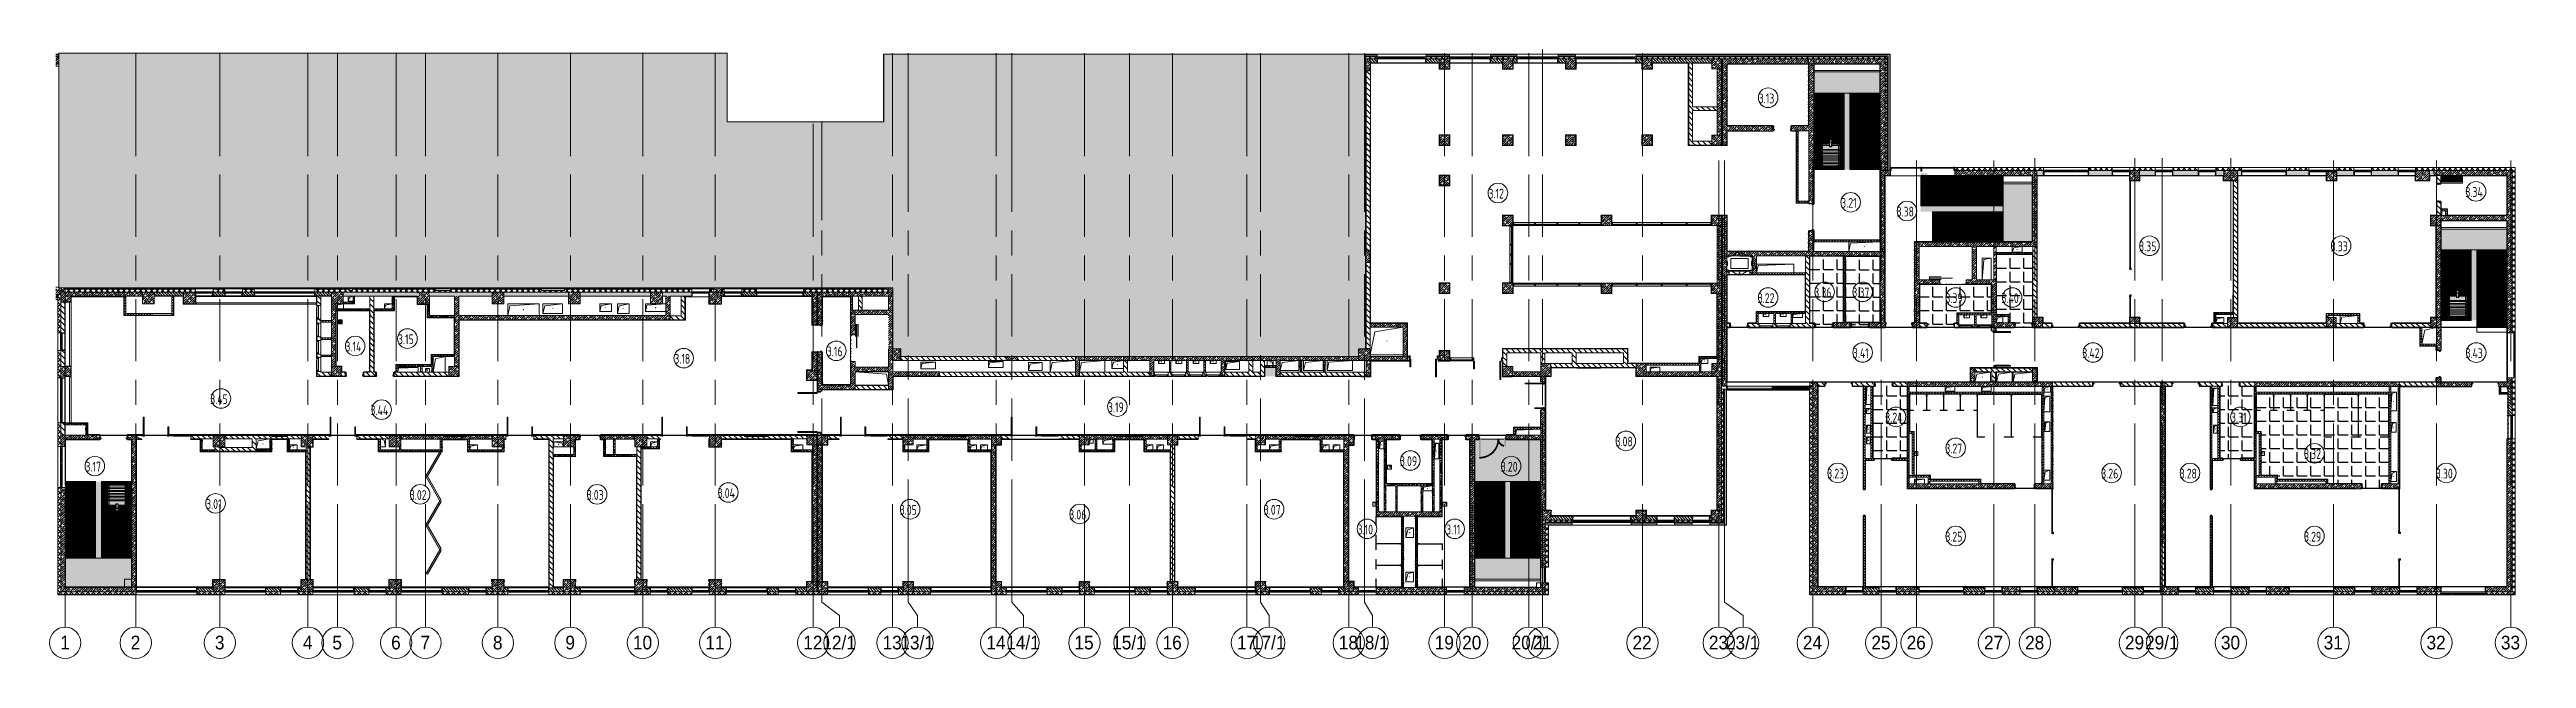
# Model space of a CAD drawing. Header units: millimetres. Extents: x -625 to 415037, y -3642 to 102118.
# Drawn here: x 288537 to 415037, y -3506 to 27578 of the extents above; entities that cross this region are included whole.
import ezdxf

# ---------------------------------------------------------------- set-up
doc = ezdxf.new("R2010")
doc.units = ezdxf.units.MM
for name, pattern in [('Осевая', [6350, 1270, -952.5, 3175, -952.5]), ('Снесенные', [1428.75, 952.5, -476.25]), ('Штрих', [1270, 635, -635])]:
    doc.linetypes.add(name, pattern=pattern)
doc.layers.add('1) плитка КР3', color=160, linetype='Continuous')
for name, color, linetype, lineweight in [('A-AREA-IDEN', 7, 'Continuous', 9), ('A-DETL-2', 7, 'Continuous', 5), ('A-DETL-GENF', 7, 'Continuous', 9), ('A-DOOR-FRAM-2', 7, 'Continuous', 5), ('A-GENM', 7, 'Continuous', 9), ('A-GENM-1', 7, 'Continuous', 20), ('A-GENM-2', 7, 'Штрих', 5), ('A-GLAZ', 7, 'Continuous', 9), ('A-GLAZ-1', 7, 'Continuous', 5), ('A-GLAZ-CURT', 7, 'Continuous', 9), ('A-GLAZ-CURT-1', 7, 'Continuous', 5), ('A-GLAZ-CURT-2', 7, 'Continuous', 20), ('A-GLAZ-CWMG', 7, 'Continuous', 9), ('A-GLAZ-CWMG-1', 7, 'Continuous', 20), ('A-WALL', 7, 'Continuous', 5), ('I-WALL', 7, 'Continuous', 5), ('M-EQPM-3', 7, 'Снесенные', 5), ('S-COLS', 7, 'Continuous', 9), ('S-COLS-1', 7, 'Continuous', 5), ('S-STRS', 7, 'Continuous', 9), ('Оси', 7, 'Continuous', 9), ('Оси-1', 7, 'Continuous', 20), ('Оси-2', 7, 'Осевая', 9)]:
    doc.layers.add(name, color=color, linetype=linetype, lineweight=lineweight)
doc.layers.add('A-AREA-PATT-3', color=7, linetype='Continuous', lineweight=5, true_color=0xe6fae8, transparency=1)
doc.layers.add('A-FLOR-PATT-1', color=7, linetype='Continuous', lineweight=9, true_color=0xeef6ff, transparency=0.5)
for name, color, linetype, lineweight, true_color in [('A-DETL-GENF-3', 7, 'Continuous', 9, 0xc0c0c0), ('A-DOOR-1', 7, 'Continuous', 5, 0xc0c0c0), ('A-DOOR-FRAM-1', 7, 'Continuous', 5, 0xc0c0c0), ('A-WALL-1', 9, 'Continuous', 5, 0x808080), ('A-WALL-FNSH-1', 9, 'Continuous', 5, 0x808080), ('M-EQPM-2', 7, 'Штрих', 5, 0xb2b2b2), ('M-EQPM-4', 7, 'Continuous', 9, 0x52e2e2), ('M-EQPM-6', 7, 'Continuous', 9, 0xd0d4d8), ('S-STRS-1', 7, 'Continuous', 9, 0xeef6ff)]:
    doc.layers.add(name, color=color, linetype=linetype, lineweight=lineweight, true_color=true_color)
doc.layers.get('A-DOOR-1').off()
doc.styles.add('Arial', font='arial.ttf', dxfattribs={"width": 0.9, "height": 700})
doc.styles.add('СПДС', font='ГОСТ тип А.ttf', dxfattribs={"width": 0.9})
pattern_1 = [(45, (289227.4, 1e-08), (-114.04925, 114.04925), []), (45, (289341.45, 1e-08), (-114.04925, 114.04925), [201.612, -40.322, 6.706, -33.617])]
pattern_2 = [(135, (289227.4, 1e-08), (-70.71068, -70.71068), [])]
pattern_3 = [(135, (289227.4, 1e-08), (-141.42136, -141.42136), [])]
pattern_4 = [(45, (289227.4, 1e-08), (-141.42136, 141.42136), []), (135, (289227.4, 1e-08), (-141.42136, -141.42136), [])]
pattern_5 = [(45, (289227.4, 1e-08), (-70.71068, 70.71068), [])]
pattern_6 = [(45, (-296.384, 164.685), (-14.1421, 14.1421), []), (135, (-296.384, 164.685), (-14.1421, -14.1421), [])]
pattern_7 = [(135, (289227.4, 1e-08), (-150.8683, -150.8683), [213.36, -35.56, 7.112, -35.56]), (135, (289227.4, 150.77), (-150.8683, -150.8683), []), (50, (289227.4, 1e-08), (255.05767, -22.3145), [26.67, -293.37]), (355, (289227.4, 1e-08), (-49.3404, 267.47914), [21.336, -234.696]), (100.451, (289248.66, -1.86), (205.71947, 245.16356), [22.666, -249.326]), (46.184, (289227.4, 71.12), (379.511, -58.86), [40.005, -440.055]), (96.636, (289259.03, 66.2), (332.3634, 346.3991), [33.999, -373.989]), (351.184, (289227.4, 71.12), (332.3669, 346.3953), [32.004, -352.044]), (21, (289262.96, 53.34), (212.26017, -143.17112), [26.67, -293.37]), (326, (289262.96, 53.34), (86.52236, 257.86323), [21.336, -234.696]), (71.451, (289280.65, 41.4), (298.78395, 114.6901), [22.666, -249.326]), (37.5, (289227.4, 1e-08), (4.32385, 118.37751), [6.706, -225.146, 6.706, -231.546, -235.585]), (37.5, (289227.4, 1e-08), (4.32385, 118.37751), [-470.103, 6.706, -228.879]), (7.5, (289227.4, 1e-08), (93.54758, 140.2533), [6.706, -129.134, 6.706, -219.812, -89.789]), (7.5, (289227.4, 1e-08), (93.54758, 140.2533), [-362.356, 6.706, -83.083]), (327.5, (289148.1, 1e-08), (189.82734, -8.02019), [6.706, -82.194, 6.706, -270.662, -368.046]), (327.5, (289148.1, 1e-08), (189.82734, -8.02019), [-366.268, 6.706, -361.34]), (317.5, (289112.54, 1e-08), (207.38114, 35.59764), [6.706, -108.864, 6.706, -177.495, -261.366]), (317.5, (289112.54, 1e-08), (207.38114, 35.59764), [-299.771, 6.706, -254.66])]
pattern_8 = [(45, (-296.384, 174.685), (-14.1421, 14.1421), []), (135, (-296.384, 174.685), (-14.1421, -14.1421), [])]
pattern_9 = [(45, (-371.384, 174.685), (-14.1421, 14.1421), []), (135, (-371.384, 174.685), (-14.1421, -14.1421), [])]
pattern_10 = [(45, (289227.4, 1e-08), (-171.0739, 171.0739), []), (45, (289341.45, 1e-08), (-171.0739, 171.0739), [])]
pattern_11 = [(45, (-346.384, 174.685), (-14.1421, 14.1421), []), (135, (-346.384, 174.685), (-14.1421, -14.1421), [])]
pattern_12 = [(45, (-296.384, 104.685), (-14.1421, 14.1421), []), (135, (-296.384, 104.685), (-14.1421, -14.1421), [])]
pattern_13 = [(45, (-546.384, 164.685), (-14.1421, 14.1421), []), (135, (-546.384, 164.685), (-14.1421, -14.1421), [])]
pattern_14 = [(45, (-171.384, 164.685), (-14.1421, 14.1421), []), (135, (-171.384, 164.685), (-14.1421, -14.1421), [])]
pattern_15 = [(45, (-171.384, 124.685), (-14.1421, 14.1421), []), (135, (-171.384, 124.685), (-14.1421, -14.1421), [])]
pattern_16 = [(0, (289227.4, 1e-08), (243.84, 60.96), [20.117, -162.763, 20.117, -162.763, -975.36]), (0, (289227.4, 1e-08), (243.84, 60.96), [-365.76, 20.117, -345.643, 20.117, -162.763, -426.72]), (0, (289227.4, 1e-08), (243.84, 60.96), [-914.4, 20.117, -101.803, 20.117, -284.683]), (120, (289318.84, 30.48), (-174.71291, 180.691634), [20.117, -162.763, 20.117, -162.763, -975.36]), (120, (289318.84, 30.48), (-174.71291, 180.691634), [-365.76, 20.117, -345.643, 20.117, -162.763, -426.72]), (120, (289318.84, 30.48), (-174.71291, 180.691634), [-914.4, 20.117, -101.803, 20.117, -284.683]), (240, (289349.32, 152.4), (-69.12709, -241.651634), [20.117, -162.763, 20.117, -162.763, -975.36]), (240, (289349.32, 152.4), (-69.12709, -241.651634), [-365.76, 20.117, -345.643, 20.117, -162.763, -426.72]), (240, (289349.32, 152.4), (-69.12709, -241.651634), [-914.4, 20.117, -101.803, 20.117, -284.683])]
pattern_17 = [(45, (289227.4, 1e-08), (-212.132, 212.132), []), (135, (289227.4, 1e-08), (-212.132, -212.132), [])]
pattern_18 = [(0, (381666.4, 10600), (0, 698.5), [508, -190.5]), (90, (381666.4, 10600), (-698.5, 4e-14), [508, -190.5])]
pattern_19 = [(0, (378438.4, 17050), (0, 698.5), [508, -190.5]), (90, (378438.4, 17050), (-698.5, 4e-14), [508, -190.5])]
pattern_20 = [(0, (380268.4, 17029), (0, 698.5), [508, -190.5]), (90, (380268.4, 17029), (-698.5, 4e-14), [508, -190.5])]

msp = doc.modelspace()

# ---------------------------------------------------------------- texts
at = {"layer": 'A-AREA-IDEN', "char_height": 500, "attachment_point": 1, "style": 'СПДС'}
for s, insert, width in [('3.13', (375824, 25333), 1212.15), ('3.12', (362024, 20474), 1212.15), ('3.34', (411916, 20554), 1370.89), ('3.21', (380039, 19999), 1212.15), ('3.38', (382867, 19554), 1327.59), ('3.35', (395255, 17779), 1327.59), ('3.33', (405041, 17779), 1327.59), ('3.36', (378662, 15427), 1327.59), ('3.37', (380606, 15427), 1327.59), ('3.22', (375776, 15138), 1327.59), ('3.39', (385356, 15138), 1327.59), ('3.40', (388224, 15138), 1370.89), ('3.14', (303646, 12663), 1255.44), ('3.15', (306331, 13040), 1212.15), ('3.18', (320444, 12040), 1212.15), ('3.16', (328233, 12416), 1212.15), ('3.41', (380635, 12331), 1255.44), ('3.42', (392351, 12331), 1370.89), ('3.43', (411921, 12326), 1370.89), ('3.45', (296743, 9981), 1370.89), ('3.44', (304929, 9412), 1414.18), ('3.19', (342590, 9566), 1212.15), ('3.24', (382289, 9042), 1370.89), ('3.31', (399943, 9042), 1212.15), ('3.08', (368512, 7816), 1327.59), ('3.17', (290368, 6532), 1212.15), ('3.09', (357504, 6816), 1327.59), ('3.20', (362655, 6530), 1327.59), ('3.27', (385356, 7460), 1327.59), ('3.32', (403679, 7181), 1327.59), ('3.02', (306935, 5088), 1327.59), ('3.03', (315972, 5088), 1327.59), ('3.04', (322658, 5184), 1370.89), ('3.23', (379326, 6181), 1327.59), ('3.26', (393319, 6181), 1327.59), ('3.28', (397323, 6181), 1327.59), ('3.30', (410407, 6181), 1327.59), ('3.01', (296533, 4627), 1212.15), ('3.05', (331957, 4328), 1327.59), ('3.06', (340615, 4088), 1327.59), ('3.07', (350548, 4328), 1327.59), ('3.10', (355338, 3328), 1212.15), ('3.11', (359865, 3328), 1096.71), ('3.25', (385356, 2961), 1327.59), ('3.29', (403679, 2961), 1327.59)]:
    msp.add_mtext(s, dxfattribs=dict(at, insert=insert, width=width))
at = {"layer": 'Оси', "char_height": 700, "attachment_point": 1, "style": 'Arial'}
for s, insert, width in [('\\fArial|b0|i0|c204|p34|;\\W.9;1', (289082, -2345), 606.08), ('\\fArial|b0|i0|c204|p34|;\\W.9;2', (292682, -2345), 606.08), ('\\fArial|b0|i0|c204|p34|;\\W.9;3', (296982, -2345), 606.08), ('\\fArial|b0|i0|c204|p34|;\\W.9;4', (301482, -2345), 606.08), ('\\fArial|b0|i0|c204|p34|;\\W.9;5', (302982, -2345), 606.08), ('\\fArial|b0|i0|c204|p34|;\\W.9;6', (305982, -2345), 606.08), ('\\fArial|b0|i0|c204|p34|;\\W.9;7', (307482, -2345), 606.08), ('\\fArial|b0|i0|c204|p34|;\\W.9;8', (311182, -2345), 606.08), ('\\fArial|b0|i0|c204|p34|;\\W.9;9', (314882, -2345), 606.08), ('10', (318332, -2345), 1212.15), ('11', (322032, -2345), 1212.15), ('12', (327032, -2345), 1212.15), ('12/1', (328007, -2345), 2121.27), ('13', (331082, -2345), 1212.15), ('13/1', (331991, -2345), 2121.27), ('14', (336382, -2345), 1212.15), ('14/1', (337397, -2345), 2121.27), ('15', (340882, -2345), 1212.15), ('15/1', (342807, -2345), 2121.27), ('16', (345382, -2345), 1212.15), ('17', (349182, -2345), 1212.15), ('17/1', (349944, -2345), 2121.27), ('18', (354382, -2345), 1212.15), ('18/1', (355220, -2345), 2121.27), ('19', (359282, -2345), 1212.15), ('20', (360682, -2345), 1212.15), ('20/1', (363207, -2345), 2121.27), ('21', (364282, -2345), 1212.15), ('22', (369382, -2345), 1212.15), ('23', (373282, -2345), 1212.15), ('23/1', (374151, -2345), 2121.27), ('24', (378082, -2345), 1212.15), ('25', (381582, -2345), 1212.15), ('26', (383382, -2345), 1212.15), ('27', (387332, -2345), 1212.15), ('28', (389432, -2345), 1212.15), ('29', (394532, -2345), 1212.15), ('29/1', (395557, -2345), 2121.27), ('30', (399432, -2345), 1212.15), ('31', (404682, -2345), 1212.15), ('32', (409932, -2345), 1212.15), ('33', (413732, -2345), 1212.15)]:
    msp.add_mtext(s, dxfattribs=dict(at, insert=insert, width=width))

# ---------------------------------------------------------------- blocks, each defined once
blk = doc.blocks.new('BSC_Колонна _Прямоугольная - 600х600-23286269-Объем проектирования 3 этажа')
at = {"layer": 'S-COLS-1'}
h = blk.add_hatch(dxfattribs=at)
h.set_pattern_fill('FP_3', color=256, style=0, pattern_type=2)
h.set_pattern_definition([(45, (-29509.74, -7600), (-114.04925, 114.04925), []), (45, (-29395.7, -7600), (-114.04925, 114.04925), [201.613, -40.323, 6.706, -33.617])])
h.paths.add_polyline_path([(-300, -300), (300, -300), (300, 300), (-300, 300), (-300, -1)])
for p, q in [((300, 300), (-300, 300)), ((-300, 300), (-300, -300)), ((300, -300), (300, 300)), ((-300, -300), (300, -300))]:
    blk.add_line(p, q, dxfattribs=at)
blk = doc.blocks.new('BSC_Колонна _Прямоугольная - 500х500-23286270-Объем проектирования 3 этажа')
at = {"layer": 'S-COLS-1'}
h = blk.add_hatch(dxfattribs=at)
h.set_pattern_fill('FP_4', color=256, style=0, pattern_type=2)
h.set_pattern_definition([(45, (-38790, -7650), (-114.04925, 114.04925), []), (45, (-38675.95, -7650), (-114.04925, 114.04925), [201.613, -40.323, 6.706, -33.617])])
h.paths.add_polyline_path([(-30, -250), (250, -249), (250, 250), (-250, 250), (-250, -250), (-44, -250)])
for p, q in [((250, 250), (-250, 250)), ((-250, 250), (-250, -250)), ((250, -250), (250, 250)), ((-250, -250), (250, -250))]:
    blk.add_line(p, q, dxfattribs=at)
blk = doc.blocks.new('BSC_Колонна _Прямоугольная - 500х500-V512-Объем проектирования 3 этажа')
at = {"layer": 'S-COLS-1'}
h = blk.add_hatch(dxfattribs=at)
h.set_pattern_fill('FP_5', color=256, style=0, pattern_type=2)
h.set_pattern_definition([(45, (-43160, -7650), (-114.04925, 114.04925), []), (45, (-43045.95, -7650), (-114.04925, 114.04925), [201.613, -40.323, 6.706, -33.617])])
h.paths.add_polyline_path([(-250, -250), (250, -250), (250, 250), (-250, 250)])
for p, q in [((250, 250), (-250, 250)), ((-250, 250), (-250, -250)), ((250, -250), (250, 250)), ((-250, -250), (250, -250))]:
    blk.add_line(p, q, dxfattribs=at)
blk = doc.blocks.new('BSC_Колонна _Прямоугольная - 500х500-V513-Объем проектирования 3 этажа')
at = {"layer": 'S-COLS-1'}
h = blk.add_hatch(dxfattribs=at)
h.set_pattern_fill('FP_6', color=256, style=0, pattern_type=2)
h.set_pattern_definition([(45, (-47660, -7650), (-114.04925, 114.04925), []), (45, (-47545.95, -7650), (-114.04925, 114.04925), [201.613, -40.323, 6.706, -33.617])])
h.paths.add_polyline_path([(-30, -250), (250, -250), (250, 250), (-250, 250), (-250, -250), (-168, -250)])
for p, q in [((250, 250), (-250, 250)), ((-250, 250), (-250, -250)), ((250, -250), (250, 250)), ((-250, -250), (250, -250))]:
    blk.add_line(p, q, dxfattribs=at)
blk = doc.blocks.new('BSC_Колонна _Прямоугольная - 500х500-V514-Объем проектирования 3 этажа')
at = {"layer": 'S-COLS-1'}
h = blk.add_hatch(dxfattribs=at)
h.set_pattern_fill('FP_7', color=256, style=0, pattern_type=2)
h.set_pattern_definition([(45, (-52160, -7650), (-114.04925, 114.04925), []), (45, (-52045.95, -7650), (-114.04925, 114.04925), [201.613, -40.323, 6.706, -33.617])])
h.paths.add_polyline_path([(250, -250), (250, 250), (-250, 250), (-250, -250)])
for p, q in [((250, 250), (-250, 250)), ((-250, 250), (-250, -250)), ((250, -250), (250, 250)), ((-250, -250), (250, -250))]:
    blk.add_line(p, q, dxfattribs=at)
blk = doc.blocks.new('BSC_Колонна _Прямоугольная - 500х500-V515-Объем проектирования 3 этажа')
at = {"layer": 'S-COLS-1'}
h = blk.add_hatch(dxfattribs=at)
h.set_pattern_fill('FP_8', color=256, style=0, pattern_type=2)
h.set_pattern_definition([(45, (-61160, -7650), (-114.04925, 114.04925), []), (45, (-61045.95, -7650), (-114.04925, 114.04925), [201.613, -40.323, 6.706, -33.617])])
h.paths.add_polyline_path([(250, -250), (250, 250), (-250, 250), (-250, -250)])
for p, q in [((250, 250), (-250, 250)), ((-250, 250), (-250, -250)), ((250, -250), (250, 250)), ((-250, -250), (250, -250))]:
    blk.add_line(p, q, dxfattribs=at)
blk = doc.blocks.new('BSC_Колонна _Прямоугольная - 600х600-V516-Объем проектирования 3 этажа')
at = {"layer": 'S-COLS-1'}
h = blk.add_hatch(dxfattribs=at)
h.set_pattern_fill('FP_9', color=256, style=0, pattern_type=2)
h.set_pattern_definition([(45, (-25860, -200), (-114.0493, 114.0493), []), (45, (-25745.95, -200), (-114.0493, 114.0493), [201.613, -40.323, 6.706, -33.617])])
h.paths.add_polyline_path([(-123, -300), (300, -300), (300, 300), (-300, 300), (-300, -300)])
for p, q in [((300, 300), (-300, 300)), ((-300, 300), (-300, -300)), ((300, -300), (300, 300)), ((-300, -300), (300, -300))]:
    blk.add_line(p, q, dxfattribs=at)
blk = doc.blocks.new('BSC_Колонна _Прямоугольная - 600х600-V517-Объем проектирования 3 этажа')
at = {"layer": 'S-COLS-1'}
h = blk.add_hatch(dxfattribs=at)
h.set_pattern_fill('FP_10', color=256, style=0, pattern_type=2)
h.set_pattern_definition([(45, (-29509.74, -200), (-114.04925, 114.04925), []), (45, (-29395.7, -200), (-114.04925, 114.04925), [201.613, -40.323, 6.706, -33.617])])
h.paths.add_polyline_path([(-300, -300), (300, -300), (300, 300), (-300, 300), (-300, -215)])
for p, q in [((300, 300), (-300, 300)), ((-300, 300), (-300, -300)), ((300, -300), (300, 300)), ((-300, -300), (300, -300))]:
    blk.add_line(p, q, dxfattribs=at)
blk = doc.blocks.new('BSC_Колонна _Прямоугольная - 500х500-V518-Объем проектирования 3 этажа')
at = {"layer": 'S-COLS-1'}
h = blk.add_hatch(dxfattribs=at)
h.set_pattern_fill('FP_11', color=256, style=0, pattern_type=2)
h.set_pattern_definition([(45, (-38790, -150), (-114.04925, 114.04925), []), (45, (-38675.95, -150), (-114.04925, 114.04925), [201.613, -40.323, 6.706, -33.617])])
h.paths.add_polyline_path([(202, -250), (250, -250), (250, 250), (-250, 250), (-250, -250), (0, -250)])
for p, q in [((250, 250), (-250, 250)), ((-250, 250), (-250, -250)), ((250, -250), (250, 250)), ((-250, -250), (250, -250))]:
    blk.add_line(p, q, dxfattribs=at)
blk = doc.blocks.new('BSC_Колонна _Прямоугольная - 500х500-V519-Объем проектирования 3 этажа')
at = {"layer": 'S-COLS-1'}
h = blk.add_hatch(dxfattribs=at)
h.set_pattern_fill('FP_12', color=256, style=0, pattern_type=2)
h.set_pattern_definition([(45, (-43160, -150), (-114.04925, 114.04925), []), (45, (-43045.95, -150), (-114.04925, 114.04925), [201.613, -40.323, 6.706, -33.617])])
h.paths.add_polyline_path([(-19, -250), (250, -250), (250, 250), (-250, 250), (-250, -250)])
for p, q in [((250, 250), (-250, 250)), ((-250, 250), (-250, -250)), ((250, -250), (250, 250)), ((-250, -250), (250, -250))]:
    blk.add_line(p, q, dxfattribs=at)
blk = doc.blocks.new('BSC_Колонна _Прямоугольная - 500х500-V520-Объем проектирования 3 этажа')
at = {"layer": 'S-COLS-1'}
h = blk.add_hatch(dxfattribs=at)
h.set_pattern_fill('FP_13', color=256, style=0, pattern_type=2)
h.set_pattern_definition([(45, (-47660, -150), (-114.04925, 114.04925), []), (45, (-47545.95, -150), (-114.04925, 114.04925), [201.613, -40.323, 6.706, -33.617])])
h.paths.add_polyline_path([(250, -250), (250, 250), (-250, 250), (-250, -250), (-168, -250)])
for p, q in [((250, 250), (-250, 250)), ((-250, 250), (-250, -250)), ((250, -250), (250, 250)), ((-250, -250), (250, -250))]:
    blk.add_line(p, q, dxfattribs=at)
blk = doc.blocks.new('BSC_Колонна _Прямоугольная - 500х500-V521-Объем проектирования 3 этажа')
at = {"layer": 'S-COLS-1'}
h = blk.add_hatch(dxfattribs=at)
h.set_pattern_fill('FP_14', color=256, style=0, pattern_type=2)
h.set_pattern_definition([(45, (-52160, -150), (-114.04925, 114.04925), []), (45, (-52045.95, -150), (-114.04925, 114.04925), [201.613, -40.323, 6.706, -33.617])])
h.paths.add_polyline_path([(-250, -250), (250, -250), (250, 250), (-250, 250), (-250, -50)])
for p, q in [((250, 250), (-250, 250)), ((-250, 250), (-250, -250)), ((250, -250), (250, 250)), ((-250, -250), (250, -250))]:
    blk.add_line(p, q, dxfattribs=at)
blk = doc.blocks.new('BSC_Колонна _Прямоугольная - 500х500-V522-Объем проектирования 3 этажа')
at = {"layer": 'S-COLS-1'}
h = blk.add_hatch(dxfattribs=at)
h.set_pattern_fill('FP_15', color=256, style=0, pattern_type=2)
h.set_pattern_definition([(45, (-61160, -150), (-114.04925, 114.04925), []), (45, (-61045.95, -150), (-114.04925, 114.04925), [201.613, -40.323, 6.706, -33.617])])
h.paths.add_polyline_path([(250, -250), (250, 250), (-250, 250), (-250, -250)])
for p, q in [((250, 250), (-250, 250)), ((-250, 250), (-250, -250)), ((250, -250), (250, 250)), ((-250, -250), (250, -250))]:
    blk.add_line(p, q, dxfattribs=at)
blk = doc.blocks.new('BSC_Колонна _Прямоугольная - 500х500-V523-Объем проектирования 3 этажа')
at = {"layer": 'S-COLS-1'}
h = blk.add_hatch(dxfattribs=at)
h.set_pattern_fill('FP_16', color=256, style=0, pattern_type=2)
h.set_pattern_definition([(45, (-65660, -150), (-114.04925, 114.04925), []), (45, (-65545.95, -150), (-114.04925, 114.04925), [201.613, -40.323, 6.706, -33.617])])
h.paths.add_polyline_path([(-219, -250), (250, -250), (250, 250), (-250, 250), (-250, -250)])
for p, q in [((250, 250), (-250, 250)), ((-250, 250), (-250, -250)), ((250, -250), (250, 250)), ((-250, -250), (250, -250))]:
    blk.add_line(p, q, dxfattribs=at)
blk = doc.blocks.new('BSC_Колонна _Прямоугольная - 500х500-V524-Объем проектирования 3 этажа')
at = {"layer": 'S-COLS-1'}
h = blk.add_hatch(dxfattribs=at)
h.set_pattern_fill('FP_17', color=256, style=0, pattern_type=2)
h.set_pattern_definition([(45, (-75730, -3800), (-114.04925, 114.04925), []), (45, (-75615.95, -3800), (-114.04925, 114.04925), [201.613, -40.323, 6.706, -33.617])])
h.paths.add_polyline_path([(-30, -250), (250, -250), (250, 250), (-250, 250), (-250, -250), (-43, -250)])
for p, q in [((250, 250), (-250, 250)), ((-250, 250), (-250, -250)), ((250, -250), (250, 250)), ((-250, -250), (250, -250))]:
    blk.add_line(p, q, dxfattribs=at)
blk = doc.blocks.new('BSC_Колонна _Прямоугольная - 500х500-V525-Объем проектирования 3 этажа')
at = {"layer": 'S-COLS-1'}
h = blk.add_hatch(dxfattribs=at)
h.set_pattern_fill('FP_18', color=256, style=0, pattern_type=2)
h.set_pattern_definition([(45, (-80600, -3800), (-114.04925, 114.04925), []), (45, (-80485.95, -3800), (-114.04925, 114.04925), [201.613, -40.323, 6.706, -33.617])])
h.paths.add_polyline_path([(-250, -250), (250, -250), (250, 250), (-250, 250), (-250, -180)])
for p, q in [((250, 250), (-250, 250)), ((-250, 250), (-250, -250)), ((250, -250), (250, 250)), ((-250, -250), (250, -250))]:
    blk.add_line(p, q, dxfattribs=at)
blk = doc.blocks.new('BSC_Колонна _Прямоугольная - 500х500-V526-Объем проектирования 3 этажа')
at = {"layer": 'S-COLS-1'}
h = blk.add_hatch(dxfattribs=at)
h.set_pattern_fill('FP_19', color=256, style=0, pattern_type=2)
h.set_pattern_definition([(45, (-65660, -7650), (-114.04925, 114.04925), []), (45, (-65545.95, -7650), (-114.04925, 114.04925), [201.613, -40.323, 6.706, -33.617])])
h.paths.add_polyline_path([(250, -250), (250, 22), (220, 22), (220, 30), (250, 30), (250, 250), (-250, 250), (-250, -250), (-10, -250)])
for p, q in [((220, 250), (-250, 250)), ((-250, 250), (-250, -250)), ((250, -250), (250, 22)), ((-250, -250), (250, -250))]:
    blk.add_line(p, q, dxfattribs=at)
blk = doc.blocks.new('BSC_Колонна _Прямоугольная - 600х600-23205240-Объем проектирования 3 этажа')
at = {"layer": 'S-COLS-1'}
h = blk.add_hatch(dxfattribs=at)
h.set_pattern_fill('FP_20', color=256, style=0, pattern_type=2)
h.set_pattern_definition([(45, (-66460, -12000), (-114.04925, 114.04925), []), (45, (-66345.95, -12000), (-114.04925, 114.04925), [201.613, -40.323, 6.706, -33.617])])
h.paths.add_polyline_path([(100, -300), (300, -300), (300, 300), (-300, 300), (-300, -300)])
for p, q in [((300, 300), (60, 300)), ((300, -300), (300, 300)), ((-300, -100), (-300, -300)), ((-300, -300), (300, -300))]:
    blk.add_line(p, q, dxfattribs=at)
blk = doc.blocks.new('BSC_Колонна _Прямоугольная - 600х600-V527-Объем проектирования 3 этажа')
at = {"layer": 'S-COLS-1'}
h = blk.add_hatch(dxfattribs=at)
h.set_pattern_fill('FP_25', color=256, style=0, pattern_type=2)
h.set_pattern_definition([(45, (-14010, -14900), (-114.0493, 114.0493), []), (45, (-13895.95, -14900), (-114.0493, 114.0493), [201.612, -40.322, 6.706, -33.617])])
h.paths.add_polyline_path([(-239, -300), (300, -300), (300, 300), (-300, 300), (-300, -300)])
for p, q in [((300, 300), (-300, 300)), ((-300, 300), (-300, -300)), ((300, -300), (300, 300)), ((-300, -300), (300, -300))]:
    blk.add_line(p, q, dxfattribs=at)
blk = doc.blocks.new('BSC_Колонна _Прямоугольная - 600х600-V528-Объем проектирования 3 этажа')
at = {"layer": 'S-COLS-1'}
h = blk.add_hatch(dxfattribs=at)
h.set_pattern_fill('FP_28', color=256, style=0, pattern_type=2)
h.set_pattern_definition([(45, (-25860, -7600), (-114.0493, 114.0493), []), (45, (-25745.95, -7600), (-114.0493, 114.0493), [201.613, -40.323, 6.706, -33.617])])
h.paths.add_polyline_path([(-300, -300), (300, -300), (300, 300), (-300, 300), (-300, -297)])
for p, q in [((300, 300), (-300, 300)), ((-300, 300), (-300, -300)), ((300, -300), (300, 300)), ((-300, -300), (300, -300))]:
    blk.add_line(p, q, dxfattribs=at)
blk = doc.blocks.new('BSC_Колонна _Прямоугольная - 600х600-V529-Объем проектирования 3 этажа')
at = {"layer": 'S-COLS-1'}
h = blk.add_hatch(dxfattribs=at)
h.set_pattern_fill('FP_30', color=256, style=0, pattern_type=2)
h.set_pattern_definition([(45, (-26110, -14900), (-114.04925, 114.04925), []), (45, (-25995.95, -14900), (-114.04925, 114.04925), [201.613, -40.323, 6.706, -33.617])])
h.paths.add_polyline_path([(300, -300), (300, 300), (-300, 300), (-300, -300)])
for p, q in [((300, 300), (-300, 300)), ((-300, 300), (-300, -300)), ((300, -300), (300, 300)), ((-300, -300), (300, -300))]:
    blk.add_line(p, q, dxfattribs=at)
blk = doc.blocks.new('BSC_Колонна _Прямоугольная - 600х600-V530-Объем проектирования 3 этажа')
at = {"layer": 'S-COLS-1'}
h = blk.add_hatch(dxfattribs=at)
h.set_pattern_fill('FP_31', color=256, style=0, pattern_type=2)
h.set_pattern_definition([(45, (-66460, -17000), (-114.04925, 114.04925), []), (45, (-66345.95, -17000), (-114.04925, 114.04925), [201.613, -40.323, 6.706, -33.617])])
h.paths.add_polyline_path([(300, -300), (300, 300), (60, 300), (60, -300), (252, -300)])
for p, q in [((300, 300), (60, 300)), ((300, -300), (300, 300)), ((60, -300), (300, -300))]:
    blk.add_line(p, q, dxfattribs=at)
blk = doc.blocks.new('BSC_Колонна _Прямоугольная - 500х500-23287078-Объем проектирования 3 этажа')
at = {"layer": 'S-COLS-1'}
h = blk.add_hatch(dxfattribs=at)
h.set_pattern_fill('FP_32', color=256, style=0, pattern_type=2)
h.set_pattern_definition([(45, (-84450, -22950), (-114.04925, 114.04925), []), (45, (-84335.95, -22950), (-114.04925, 114.04925), [201.613, -40.323, 6.706, -33.617])])
h.paths.add_polyline_path([(250, -250), (250, 250), (-250, 250), (-250, -250), (30, -250)])
for p, q in [((250, 250), (-250, 250)), ((-250, 250), (-250, -250)), ((250, -250), (250, 250)), ((-250, -250), (250, -250))]:
    blk.add_line(p, q, dxfattribs=at)
blk = doc.blocks.new('110_Дверь_СКБ_2Ст - Д-1_л_Лестничная клетка EIS60 2-32142534-Объем проектирования 3 этажа')
at = {"layer": 'A-DOOR-FRAM-1'}
for p, q in [((-672, 118), (-742, 118)), ((-742, 118), (-742, 110)), ((-742, 110), (-672, 110)), ((-638, 110), (-688, 110)), ((-688, 110), (-688, 30)), ((-688, 30), (-628, 30)), ((-672, 30), (-688, 30)), ((-688, 30), (-688, -110)), ((-672, 110), (-672, 118)), ((-672, -110), (-672, 30)), ((-638, 60), (-638, 110)), ((-628, 60), (-638, 60)), ((-628, 30), (-628, 60)), ((662, 60), (652, 60)), ((652, 60), (652, 30)), ((652, 30), (712, 30)), ((662, 110), (662, 60)), ((712, 110), (662, 110)), ((768, 118), (698, 118)), ((698, 118), (698, 110)), ((698, 110), (768, 110)), ((712, 30), (698, 30)), ((698, 30), (698, -110)), ((712, 30), (712, 110)), ((712, -110), (712, 30)), ((768, 110), (768, 118)), ((-672, -110), (-742, -110)), ((-742, -110), (-742, -118)), ((-742, -118), (-672, -118)), ((-688, -110), (-672, -110)), ((-672, -118), (-672, -110)), ((698, -110), (712, -110)), ((768, -110), (698, -110)), ((698, -110), (698, -118)), ((698, -118), (768, -118)), ((768, -118), (768, -110))]:
    blk.add_line(p, q, dxfattribs=at)
blk = doc.blocks.new('110_Дверь_СКБ_1Ст_Внутренняя1 - Д-8 950x2100h_охрана-31784688-Объем проектирования 3 этажа')
at = {"layer": 'A-DOOR-FRAM-2'}
h = blk.add_hatch(dxfattribs=at)
h.set_pattern_fill('FP_34', color=256, style=0, pattern_type=2)
h.set_pattern_definition(pattern_6)
h.paths.add_polyline_path([(-438, 100), (-463, 100), (-463, -100), (-438, -99), (-438, 94)])
at = {"layer": 'A-DOOR-FRAM-1'}
for p, q in [((-423, 108), (-493, 108)), ((-493, 108), (-493, 100)), ((-493, 100), (-423, 100)), ((-438, 100), (-463, 100)), ((-463, 100), (-463, -100)), ((-413, 100), (-438, 100)), ((-438, 100), (-438, 20)), ((-438, -100), (-438, 100)), ((-423, 100), (-438, 100)), ((-438, 100), (-438, 99)), ((-438, 99), (-423, 99)), ((-438, 20), (-403, 20)), ((-423, 20), (-438, 20)), ((-438, 20), (-438, -100)), ((-423, 100), (-423, 108)), ((-423, 99), (-423, 100)), ((-423, -100), (-423, 20)), ((-413, 60), (-413, 100)), ((-403, 60), (-413, 60)), ((-403, 20), (-403, 60)), ((437, 60), (427, 60)), ((427, 60), (427, 20)), ((427, 20), (462, 20)), ((437, 100), (437, 60)), ((462, 100), (437, 100)), ((517, 108), (447, 108)), ((447, 108), (447, 100)), ((462, 100), (447, 100)), ((447, 100), (447, 99)), ((447, 100), (517, 100)), ((447, 99), (462, 99)), ((462, 20), (447, 20)), ((447, 20), (447, -100)), ((462, 20), (462, 100)), ((487, 100), (462, 100)), ((462, 100), (462, -100)), ((462, 99), (462, 100)), ((462, -100), (462, 20)), ((487, -100), (487, 100)), ((517, 100), (517, 108)), ((-423, -100), (-493, -100)), ((-493, -100), (-493, -108)), ((-493, -108), (-423, -108)), ((-463, -100), (-438, -100)), ((-438, -100), (-423, -100)), ((-423, -108), (-423, -100)), ((447, -100), (462, -100)), ((517, -100), (447, -100)), ((447, -100), (447, -108)), ((447, -108), (517, -108)), ((462, -100), (487, -100)), ((517, -108), (517, -100))]:
    blk.add_line(p, q, dxfattribs=at)
blk = doc.blocks.new('120_Окно_СКБ_1Ст - 120_Окно_СКБ_1Ст 1200х2500_h_ с форточкой 3-24161067-Объем проектирования 3 этажа')
at = {"layer": 'A-GLAZ'}
for p, q in [((-600, -127), (-600, -57)), ((-600, -57), (-530, -57)), ((-530, -127), (-600, -127)), ((-530, -127), (-550, -127)), ((-550, -127), (-550, -137)), ((-550, -137), (550, -137)), ((550, -137), (-550, -137)), ((-530, -57), (-530, -127)), ((530, -87), (-530, -87)), ((-530, -87), (-530, -127)), ((-480, -137), (-480, -87)), ((480, -137), (480, -87)), ((530, -127), (530, -57)), ((530, -57), (600, -57)), ((530, -127), (530, -87)), ((600, -127), (530, -127)), ((550, -127), (530, -127)), ((550, -137), (550, -127)), ((600, -57), (600, -127))]:
    blk.add_line(p, q, dxfattribs=at)
at = {"layer": 'A-GLAZ-1'}
for p, q in [((600, -57), (-600, -57)), ((-580, -127), (-550, -127)), ((-480, -107), (480, -107)), ((480, -117), (-480, -117)), ((550, -127), (579, -127))]:
    blk.add_line(p, q, dxfattribs=at)
blk = doc.blocks.new('120_Окно_СКБ_1Ст - 120_Окно_СКБ_1Ст 900х2500_h_ с форточкой-22877787-Объем проектирования 3 этажа')
at = {"layer": 'A-GLAZ'}
for p, q in [((-450, -127), (-450, -57)), ((-450, -57), (-380, -57)), ((-380, -127), (-450, -127)), ((-380, -127), (-400, -127)), ((-400, -127), (-400, -137)), ((-400, -137), (400, -137)), ((400, -137), (-400, -137)), ((-380, -57), (-380, -127)), ((380, -87), (-380, -87)), ((-380, -87), (-380, -127)), ((-330, -137), (-330, -87)), ((330, -137), (330, -87)), ((380, -127), (380, -57)), ((380, -57), (450, -57)), ((380, -127), (380, -87)), ((450, -127), (380, -127)), ((400, -127), (380, -127)), ((400, -137), (400, -127)), ((450, -57), (450, -127))]:
    blk.add_line(p, q, dxfattribs=at)
at = {"layer": 'A-GLAZ-1'}
for p, q in [((450, -57), (-450, -57)), ((-430, -127), (-400, -127)), ((-330, -107), (330, -107)), ((330, -117), (-330, -117))]:
    blk.add_line(p, q, dxfattribs=at)
blk = doc.blocks.new('120_Окно_СКБ_1Ст - 120_Окно_СКБ_1Ст 900х2500_h_ с форточкой-22876038-Объем проектирования 3 этажа')
at = {"layer": 'A-GLAZ'}
for p, q in [((-450, -127), (-450, -57)), ((-450, -57), (-380, -57)), ((-380, -127), (-450, -127)), ((-380, -127), (-400, -127)), ((-400, -127), (-400, -137)), ((-400, -137), (400, -137)), ((400, -137), (-400, -137)), ((-380, -57), (-380, -127)), ((380, -87), (-380, -87)), ((-380, -87), (-380, -127)), ((-330, -137), (-330, -87)), ((330, -137), (330, -87)), ((380, -127), (380, -57)), ((380, -57), (450, -57)), ((380, -127), (380, -87)), ((450, -127), (380, -127)), ((400, -127), (380, -127)), ((400, -137), (400, -127)), ((450, -57), (450, -127))]:
    blk.add_line(p, q, dxfattribs=at)
at = {"layer": 'A-GLAZ-1'}
for p, q in [((450, -57), (-450, -57)), ((-430, -127), (-400, -127)), ((-330, -107), (330, -107)), ((330, -117), (-330, -117)), ((400, -127), (450, -127))]:
    blk.add_line(p, q, dxfattribs=at)
blk = doc.blocks.new('120_Окно_СКБ_2Ст - 120_Окно_СКБ_2Ст 3100х2500 _мал_ створка слева-2_-22446420-Объем проектирования 3 этажа')
at = {"layer": 'A-GLAZ'}
for p, q in [((-1550, -127), (-1550, -57)), ((-1550, -57), (-1480, -57)), ((-1480, -127), (-1550, -127)), ((-1480, -127), (-1500, -127)), ((-1500, -127), (-1500, -137)), ((-1500, -137), (-700, -137)), ((-700, -137), (-1500, -137)), ((-1480, -57), (-1480, -127)), ((-720, -87), (-1480, -87)), ((-1480, -87), (-1480, -127)), ((-1430, -137), (-1430, -87)), ((-770, -137), (-770, -87)), ((-720, -127), (-720, -57)), ((-720, -57), (-650, -57)), ((-720, -127), (-720, -87)), ((-650, -127), (-720, -127)), ((-700, -127), (-720, -127)), ((-700, -137), (-700, -127)), ((-650, -127), (-670, -127)), ((-670, -127), (-670, -137)), ((-670, -137), (1500, -137)), ((1500, -137), (-670, -137)), ((-650, -57), (-650, -127)), ((1480, -87), (-650, -87)), ((-650, -87), (-650, -127)), ((-600, -137), (-600, -87)), ((1430, -137), (1430, -87)), ((1480, -127), (1480, -57)), ((1480, -57), (1550, -57)), ((1480, -127), (1480, -87)), ((1550, -127), (1480, -127)), ((1500, -127), (1480, -127)), ((1500, -137), (1500, -127)), ((1550, -57), (1550, -127))]:
    blk.add_line(p, q, dxfattribs=at)
at = {"layer": 'A-GLAZ-1'}
for p, q in [((1550, -57), (-1550, -57)), ((-1530, -127), (-1500, -127)), ((-1430, -107), (-770, -107)), ((-770, -117), (-1430, -117)), ((-700, -127), (-670, -127)), ((-600, -107), (1430, -107)), ((1430, -117), (-600, -117)), ((1500, -127), (1530, -127))]:
    blk.add_line(p, q, dxfattribs=at)
blk = doc.blocks.new('120_Окно_СКБ_2Ст - 120_Окно_СКБ_2Ст 2100х2500 _мал створка СЛЕВА_-22446485-Объем проектирования 3 этажа')
at = {"layer": 'A-GLAZ'}
for p, q in [((-1050, -127), (-1050, -57)), ((-1050, -57), (-980, -57)), ((-980, -127), (-1050, -127)), ((-980, -127), (-1000, -127)), ((-1000, -127), (-1000, -137)), ((-1000, -137), (-200, -137)), ((-200, -137), (-1000, -137)), ((-980, -57), (-980, -127)), ((-220, -87), (-980, -87)), ((-980, -87), (-980, -127)), ((-930, -137), (-930, -87)), ((-270, -137), (-270, -87)), ((-220, -127), (-220, -57)), ((-220, -57), (-150, -57)), ((-220, -127), (-220, -87)), ((-150, -127), (-220, -127)), ((-200, -127), (-220, -127)), ((-200, -137), (-200, -127)), ((-150, -127), (-170, -127)), ((-170, -127), (-170, -137)), ((-170, -137), (1000, -137)), ((1000, -137), (-170, -137)), ((-150, -57), (-150, -127)), ((980, -87), (-150, -87)), ((-150, -87), (-150, -127)), ((-100, -137), (-100, -87)), ((930, -137), (930, -87)), ((980, -127), (980, -57)), ((980, -57), (1050, -57)), ((980, -127), (980, -87)), ((1050, -127), (980, -127)), ((1000, -127), (980, -127)), ((1000, -137), (1000, -127)), ((1050, -57), (1050, -127))]:
    blk.add_line(p, q, dxfattribs=at)
at = {"layer": 'A-GLAZ-1'}
for p, q in [((1050, -57), (-1050, -57)), ((-1030, -127), (-1000, -127)), ((-930, -107), (-270, -107)), ((-270, -117), (-930, -117)), ((-200, -127), (-170, -127)), ((-100, -107), (930, -107)), ((930, -117), (-100, -117)), ((1000, -127), (1030, -127))]:
    blk.add_line(p, q, dxfattribs=at)
blk = doc.blocks.new('120_Окно_СКБ_1Ст - 120_Окно_СКБ_1Ст 900х2500_h_-22445987-Объем проектирования 3 этажа')
at = {"layer": 'A-GLAZ'}
for p, q in [((-450, -127), (-450, -57)), ((-450, -57), (-380, -57)), ((-380, -127), (-450, -127)), ((-380, -127), (-400, -127)), ((-400, -127), (-400, -137)), ((-400, -137), (400, -137)), ((400, -137), (-400, -137)), ((-380, -57), (-380, -127)), ((380, -87), (-380, -87)), ((-380, -87), (-380, -127)), ((-330, -137), (-330, -87)), ((330, -137), (330, -87)), ((380, -127), (380, -57)), ((380, -57), (450, -57)), ((380, -127), (380, -87)), ((450, -127), (380, -127)), ((400, -127), (380, -127)), ((400, -137), (400, -127)), ((450, -57), (450, -127))]:
    blk.add_line(p, q, dxfattribs=at)
at = {"layer": 'A-GLAZ-1'}
for p, q in [((450, -57), (-450, -57)), ((-430, -127), (-400, -127)), ((-330, -107), (330, -107)), ((330, -117), (-330, -117)), ((400, -127), (430, -127))]:
    blk.add_line(p, q, dxfattribs=at)
blk = doc.blocks.new('120_Окно_СКБ_2Ст - 120_Окно_СКБ_2Ст 2100х2500 _мал створка СЛЕВА_-V531-Объем проектирования 3 этажа')
at = {"layer": 'A-GLAZ'}
for p, q in [((-1050, -127), (-1050, -57)), ((-1050, -57), (-980, -57)), ((-980, -127), (-1050, -127)), ((-980, -127), (-1000, -127)), ((-1000, -127), (-1000, -137)), ((-1000, -137), (-200, -137)), ((-200, -137), (-1000, -137)), ((-980, -57), (-980, -127)), ((-220, -87), (-980, -87)), ((-980, -87), (-980, -127)), ((-930, -137), (-930, -87)), ((-270, -137), (-270, -87)), ((-220, -127), (-220, -57)), ((-220, -57), (-150, -57)), ((-220, -127), (-220, -87)), ((-150, -127), (-220, -127)), ((-200, -127), (-220, -127)), ((-200, -137), (-200, -127)), ((-150, -127), (-170, -127)), ((-170, -127), (-170, -137)), ((-170, -137), (1000, -137)), ((1000, -137), (-170, -137)), ((-150, -57), (-150, -127)), ((980, -87), (-150, -87)), ((-150, -87), (-150, -127)), ((-100, -137), (-100, -87)), ((930, -137), (930, -87)), ((980, -127), (980, -57)), ((980, -57), (1050, -57)), ((980, -127), (980, -87)), ((1050, -127), (980, -127)), ((1000, -127), (980, -127)), ((1000, -137), (1000, -127)), ((1050, -57), (1050, -127))]:
    blk.add_line(p, q, dxfattribs=at)
at = {"layer": 'A-GLAZ-1'}
for p, q in [((1050, -57), (-1050, -57)), ((-1030, -127), (-1000, -127)), ((-930, -107), (-270, -107)), ((-270, -117), (-930, -117)), ((-200, -127), (-170, -127)), ((-100, -107), (930, -107)), ((930, -117), (-100, -117)), ((1000, -127), (1030, -127))]:
    blk.add_line(p, q, dxfattribs=at)
blk = doc.blocks.new('120_Окно_СКБ_1Ст - 120_Окно_СКБ_1Ст 900х2500_h_-20664874-Объем проектирования 3 этажа')
at = {"layer": 'A-GLAZ'}
for p, q in [((-450, -127), (-450, -57)), ((-450, -57), (-380, -57)), ((-380, -127), (-450, -127)), ((-380, -127), (-400, -127)), ((-400, -127), (-400, -137)), ((-400, -137), (400, -137)), ((400, -137), (-400, -137)), ((-380, -57), (-380, -127)), ((380, -87), (-380, -87)), ((-380, -87), (-380, -127)), ((-330, -137), (-330, -87)), ((330, -137), (330, -87)), ((380, -127), (380, -57)), ((380, -57), (450, -57)), ((380, -127), (380, -87)), ((450, -127), (380, -127)), ((400, -127), (380, -127)), ((400, -137), (400, -127)), ((450, -57), (450, -127))]:
    blk.add_line(p, q, dxfattribs=at)
at = {"layer": 'A-GLAZ-1'}
for p, q in [((450, -57), (-450, -57)), ((-430, -127), (-400, -127)), ((-330, -107), (330, -107)), ((330, -117), (-330, -117)), ((400, -127), (430, -127))]:
    blk.add_line(p, q, dxfattribs=at)
blk = doc.blocks.new('BSC_Колонна _Прямоугольная - 600х600-23205375-Объем проектирования 3 этажа')
at = {"layer": 'S-COLS-1'}
h = blk.add_hatch(dxfattribs=at)
h.set_pattern_fill('FP_54', color=256, style=0, pattern_type=2)
h.set_pattern_definition([(45, (-54460, -12000), (-114.04925, 114.04925), []), (45, (-54345.95, -12000), (-114.04925, 114.04925), [201.613, -40.323, 6.706, -33.617])])
h.paths.add_polyline_path([(300, -300), (300, -100), (-300, -100), (-300, -300)])
for p, q in [((-300, -100), (-300, -300)), ((-300, -300), (300, -300)), ((300, -300), (300, -100))]:
    blk.add_line(p, q, dxfattribs=at)
blk = doc.blocks.new('BSC_Колонна _Прямоугольная - 500х500-V533-Объем проектирования 3 этажа')
at = {"layer": 'S-COLS-1'}
h = blk.add_hatch(dxfattribs=at)
h.set_pattern_fill('FP_63', color=256, style=0, pattern_type=2)
h.set_pattern_definition([(45, (-56660, -150), (-114.04925, 114.04925), []), (45, (-56545.95, -150), (-114.04925, 114.04925), [201.613, -40.323, 6.706, -33.617])])
h.paths.add_polyline_path([(250, -250), (250, 250), (-250, 250), (-250, -250), (10, -250)])
for p, q in [((250, 250), (-250, 250)), ((-250, 250), (-250, -250)), ((250, -250), (250, 250)), ((-250, -250), (250, -250))]:
    blk.add_line(p, q, dxfattribs=at)
blk = doc.blocks.new('BSC_Колонна _Прямоугольная - 500х500-V534-Объем проектирования 3 этажа')
at = {"layer": 'S-COLS-1'}
h = blk.add_hatch(dxfattribs=at)
h.set_pattern_fill('FP_64', color=256, style=0, pattern_type=2)
h.set_pattern_definition([(45, (-56660, -7650), (-114.04925, 114.04925), []), (45, (-56545.95, -7650), (-114.04925, 114.04925), [201.613, -40.323, 6.706, -33.617])])
h.paths.add_polyline_path([(-99, -250), (250, -250), (250, 250), (-250, 250), (-250, -250), (-119, -250)])
for p, q in [((250, 250), (-250, 250)), ((-250, 250), (-250, -250)), ((250, -250), (250, 250)), ((-250, -250), (250, -250))]:
    blk.add_line(p, q, dxfattribs=at)
blk = doc.blocks.new('BSC_Колонна _Прямоугольная - 600х600-V535-Объем проектирования 3 этажа')
at = {"layer": 'S-COLS-1'}
h = blk.add_hatch(dxfattribs=at)
h.set_pattern_fill('FP_65', color=256, style=0, pattern_type=2)
h.set_pattern_definition([(45, (-33310, -7600), (-114.04925, 114.04925), []), (45, (-33195.95, -7600), (-114.04925, 114.04925), [201.613, -40.323, 6.706, -33.617])])
h.paths.add_polyline_path([(41, -300), (300, -300), (300, 300), (-300, 300), (-300, -300)])
for p, q in [((300, 300), (-300, 300)), ((-300, 300), (-300, -300)), ((300, -300), (300, 300)), ((-300, -300), (300, -300))]:
    blk.add_line(p, q, dxfattribs=at)
blk = doc.blocks.new('BSC_Колонна _Прямоугольная - 600х600-V536-Объем проектирования 3 этажа')
at = {"layer": 'S-COLS-1'}
h = blk.add_hatch(dxfattribs=at)
h.set_pattern_fill('FP_66', color=256, style=0, pattern_type=2)
h.set_pattern_definition([(45, (-33310, -200), (-114.04925, 114.04925), []), (45, (-33195.95, -200), (-114.04925, 114.04925), [201.613, -40.323, 6.706, -33.617])])
h.paths.add_polyline_path([(41, -300), (300, -300), (300, 300), (-300, 300), (-300, -300)])
for p, q in [((300, 300), (-300, 300)), ((-300, 300), (-300, -300)), ((300, -300), (300, 300)), ((-300, -300), (300, -300))]:
    blk.add_line(p, q, dxfattribs=at)
blk = doc.blocks.new('BSC_Колонна _Прямоугольная - 600х600-V537-Объем проектирования 3 этажа')
at = {"layer": 'S-COLS-1'}
h = blk.add_hatch(dxfattribs=at)
h.set_pattern_fill('FP_69', color=256, style=0, pattern_type=2)
h.set_pattern_definition([(45, (-60460, -12000), (-114.04925, 114.04925), []), (45, (-60345.95, -12000), (-114.04925, 114.04925), [201.613, -40.323, 6.706, -33.617])])
h.paths.add_polyline_path([(100, -300), (300, -300), (300, -100), (-300, -100), (-300, -300), (86, -300)])
for p, q in [((-300, -100), (-300, -300)), ((-300, -300), (300, -300)), ((300, -300), (300, -100))]:
    blk.add_line(p, q, dxfattribs=at)
blk = doc.blocks.new('120_Окно_СКБ_2Ст - 120_Окно_СКБ_2Ст 2100х2400 _мал створка справа_-22446225-Объем проектирования 3 этажа')
at = {"layer": 'A-GLAZ'}
for p, q in [((-1050, -127), (-1050, -57)), ((-1050, -57), (-980, -57)), ((-980, -127), (-1050, -127)), ((-980, -127), (-1000, -127)), ((-1000, -127), (-1000, -137)), ((-1000, -137), (170, -137)), ((170, -137), (-1000, -137)), ((-980, -57), (-980, -127)), ((150, -87), (-980, -87)), ((-980, -87), (-980, -127)), ((-930, -137), (-930, -87)), ((100, -137), (100, -87)), ((150, -127), (150, -57)), ((150, -57), (220, -57)), ((150, -127), (150, -87)), ((220, -127), (150, -127)), ((170, -127), (150, -127)), ((170, -137), (170, -127)), ((220, -127), (200, -127)), ((200, -127), (200, -137)), ((200, -137), (1000, -137)), ((1000, -137), (200, -137)), ((220, -57), (220, -127)), ((980, -87), (220, -87)), ((220, -87), (220, -127)), ((270, -137), (270, -87)), ((930, -137), (930, -87)), ((980, -127), (980, -57)), ((980, -57), (1050, -57)), ((980, -127), (980, -87)), ((1050, -127), (980, -127)), ((1000, -127), (980, -127)), ((1000, -137), (1000, -127)), ((1050, -57), (1050, -127))]:
    blk.add_line(p, q, dxfattribs=at)
at = {"layer": 'A-GLAZ-1'}
for p, q in [((1050, -57), (-1050, -57)), ((-1030, -127), (-1000, -127)), ((-930, -107), (100, -107)), ((100, -117), (-930, -117)), ((170, -127), (200, -127)), ((270, -107), (930, -107)), ((930, -117), (270, -117)), ((1000, -127), (1030, -127))]:
    blk.add_line(p, q, dxfattribs=at)
blk = doc.blocks.new('120_Окно_СКБ_2Ст - 120_Окно_СКБ_2Ст 3100х2500 _мал_створка слева_ 2-22446355-Объем проектирования 3 этажа')
at = {"layer": 'A-GLAZ'}
for p, q in [((-1550, -127), (-1550, -57)), ((-1550, -57), (-1480, -57)), ((-1480, -127), (-1550, -127)), ((-1480, -127), (-1500, -127)), ((-1500, -127), (-1500, -137)), ((-1500, -137), (670, -137)), ((670, -137), (-1500, -137)), ((-1480, -57), (-1480, -127)), ((650, -87), (-1480, -87)), ((-1480, -87), (-1480, -127)), ((-1430, -137), (-1430, -87)), ((600, -137), (600, -87)), ((650, -127), (650, -57)), ((650, -57), (720, -57)), ((650, -127), (650, -87)), ((720, -127), (650, -127)), ((670, -127), (650, -127)), ((670, -137), (670, -127)), ((720, -127), (700, -127)), ((700, -127), (700, -137)), ((700, -137), (1500, -137)), ((1500, -137), (700, -137)), ((720, -57), (720, -127)), ((1480, -87), (720, -87)), ((720, -87), (720, -127)), ((770, -137), (770, -87)), ((1430, -137), (1430, -87)), ((1480, -127), (1480, -57)), ((1480, -57), (1550, -57)), ((1480, -127), (1480, -87)), ((1550, -127), (1480, -127)), ((1500, -127), (1480, -127)), ((1500, -137), (1500, -127)), ((1550, -57), (1550, -127))]:
    blk.add_line(p, q, dxfattribs=at)
at = {"layer": 'A-GLAZ-1'}
for p, q in [((1550, -57), (-1550, -57)), ((-1530, -127), (-1500, -127)), ((-1430, -107), (600, -107)), ((600, -117), (-1430, -117)), ((670, -127), (700, -127)), ((770, -107), (1430, -107)), ((1430, -117), (770, -117)), ((1500, -127), (1530, -127))]:
    blk.add_line(p, q, dxfattribs=at)
blk = doc.blocks.new('120_Окно_СКБ_1Ст - 120_Окно_СКБ_1Ст 900х2500_h_-V538-Объем проектирования 3 этажа')
at = {"layer": 'A-GLAZ'}
for p, q in [((-450, -127), (-450, -57)), ((-450, -57), (-380, -57)), ((-380, -127), (-450, -127)), ((-380, -127), (-400, -127)), ((-400, -127), (-400, -137)), ((-400, -137), (400, -137)), ((400, -137), (-400, -137)), ((-380, -57), (-380, -127)), ((380, -87), (-380, -87)), ((-380, -87), (-380, -127)), ((-330, -137), (-330, -87)), ((330, -137), (330, -87)), ((380, -127), (380, -57)), ((380, -57), (450, -57)), ((380, -127), (380, -87)), ((450, -127), (380, -127)), ((400, -127), (380, -127)), ((400, -137), (400, -127)), ((450, -57), (450, -127))]:
    blk.add_line(p, q, dxfattribs=at)
at = {"layer": 'A-GLAZ-1'}
for p, q in [((450, -57), (-450, -57)), ((-450, -127), (-400, -127)), ((-330, -107), (330, -107)), ((330, -117), (-330, -117)), ((400, -127), (450, -127))]:
    blk.add_line(p, q, dxfattribs=at)
blk = doc.blocks.new('120_Окно_СКБ_2Ст - 120_Окно_СКБ_2Ст 2100х2400 _мал створка справа_-V539-Объем проектирования 3 этажа')
at = {"layer": 'A-GLAZ'}
for p, q in [((-1050, -127), (-1050, -57)), ((-1050, -57), (-980, -57)), ((-980, -127), (-1050, -127)), ((-980, -127), (-1000, -127)), ((-1000, -127), (-1000, -137)), ((-1000, -137), (170, -137)), ((170, -137), (-1000, -137)), ((-980, -57), (-980, -127)), ((150, -87), (-980, -87)), ((-980, -87), (-980, -127)), ((-930, -137), (-930, -87)), ((100, -137), (100, -87)), ((150, -127), (150, -57)), ((150, -57), (220, -57)), ((150, -127), (150, -87)), ((220, -127), (150, -127)), ((170, -127), (150, -127)), ((170, -137), (170, -127)), ((220, -127), (200, -127)), ((200, -127), (200, -137)), ((200, -137), (1000, -137)), ((1000, -137), (200, -137)), ((220, -57), (220, -127)), ((980, -87), (220, -87)), ((220, -87), (220, -127)), ((270, -137), (270, -87)), ((930, -137), (930, -87)), ((980, -127), (980, -57)), ((980, -57), (1050, -57)), ((980, -127), (980, -87)), ((1050, -127), (980, -127)), ((1000, -127), (980, -127)), ((1000, -137), (1000, -127)), ((1050, -57), (1050, -127))]:
    blk.add_line(p, q, dxfattribs=at)
at = {"layer": 'A-GLAZ-1'}
for p, q in [((1050, -57), (-1050, -57)), ((-1030, -127), (-1000, -127)), ((-930, -107), (100, -107)), ((100, -117), (-930, -117)), ((170, -127), (200, -127)), ((270, -107), (930, -107)), ((930, -117), (270, -117)), ((1000, -127), (1030, -127))]:
    blk.add_line(p, q, dxfattribs=at)
blk = doc.blocks.new('BSC_Колонна _Прямоугольная - 500х500-V540-Объем проектирования 3 этажа')
at = {"layer": 'S-COLS-1'}
h = blk.add_hatch(dxfattribs=at)
h.set_pattern_fill('FP_72', color=256, style=0, pattern_type=2)
h.set_pattern_definition([(45, (-77000, -22950), (-114.04925, 114.04925), []), (45, (-76885.95, -22950), (-114.04925, 114.04925), [201.613, -40.323, 6.706, -33.617])])
h.paths.add_polyline_path([(250, -250), (250, 250), (-250, 250), (-250, -250)])
for p, q in [((250, 250), (-250, 250)), ((-250, 250), (-250, -250)), ((250, -250), (250, 250)), ((-250, -250), (250, -250))]:
    blk.add_line(p, q, dxfattribs=at)
blk = doc.blocks.new('BSC_Колонна _Прямоугольная - 500х500-V541-Объем проектирования 3 этажа')
at = {"layer": 'S-COLS-1'}
h = blk.add_hatch(dxfattribs=at)
h.set_pattern_fill('FP_73', color=256, style=0, pattern_type=2)
h.set_pattern_definition([(45, (-73790, -22950), (-114.04925, 114.04925), []), (45, (-73675.95, -22950), (-114.04925, 114.04925), [201.613, -40.323, 6.706, -33.617])])
h.paths.add_polyline_path([(-11, -250), (250, -250), (250, 250), (-250, 250), (-250, -250), (-191, -250)])
for p, q in [((250, 250), (-250, 250)), ((-250, 250), (-250, -250)), ((250, -250), (250, 250)), ((-250, -250), (250, -250))]:
    blk.add_line(p, q, dxfattribs=at)
blk = doc.blocks.new('BSC_Колонна _Прямоугольная - 500х500-V542-Объем проектирования 3 этажа')
at = {"layer": 'S-COLS-1'}
h = blk.add_hatch(dxfattribs=at)
h.set_pattern_fill('FP_74', color=256, style=0, pattern_type=2)
h.set_pattern_definition([(45, (-70560, -22950), (-114.04925, 114.04925), []), (45, (-70445.95, -22950), (-114.04925, 114.04925), [201.613, -40.323, 6.706, -33.617])])
h.paths.add_polyline_path([(-32, -250), (250, -250), (250, 250), (-250, 250), (-250, -250), (-149, -250)])
for p, q in [((250, 250), (-250, 250)), ((-250, 250), (-250, -250)), ((250, -250), (250, 250)), ((-250, -250), (250, -250))]:
    blk.add_line(p, q, dxfattribs=at)
blk = doc.blocks.new('120_Окно_СКБ_2Ст - 120_Окно_СКБ_2Ст 2100х2400 _мал створка справа_-V543-Объем проектирования 3 этажа')
at = {"layer": 'A-GLAZ'}
for p, q in [((-1050, -127), (-1050, -57)), ((-1050, -57), (-980, -57)), ((-980, -127), (-1050, -127)), ((-980, -127), (-1000, -127)), ((-1000, -127), (-1000, -137)), ((-1000, -137), (170, -137)), ((170, -137), (-1000, -137)), ((-980, -57), (-980, -127)), ((150, -87), (-980, -87)), ((-980, -87), (-980, -127)), ((-930, -137), (-930, -87)), ((100, -137), (100, -87)), ((150, -127), (150, -57)), ((150, -57), (220, -57)), ((150, -127), (150, -87)), ((220, -127), (150, -127)), ((170, -127), (150, -127)), ((170, -137), (170, -127)), ((220, -127), (200, -127)), ((200, -127), (200, -137)), ((200, -137), (1000, -137)), ((1000, -137), (200, -137)), ((220, -57), (220, -127)), ((980, -87), (220, -87)), ((220, -87), (220, -127)), ((270, -137), (270, -87)), ((930, -137), (930, -87)), ((980, -127), (980, -57)), ((980, -57), (1050, -57)), ((980, -127), (980, -87)), ((1050, -127), (980, -127)), ((1000, -127), (980, -127)), ((1000, -137), (1000, -127)), ((1050, -57), (1050, -127))]:
    blk.add_line(p, q, dxfattribs=at)
at = {"layer": 'A-GLAZ-1'}
for p, q in [((1050, -57), (-1050, -57)), ((-1030, -127), (-1002, -127)), ((-930, -107), (100, -107)), ((100, -117), (-930, -117)), ((170, -127), (200, -127)), ((270, -107), (930, -107)), ((930, -117), (270, -117)), ((1000, -127), (1030, -127))]:
    blk.add_line(p, q, dxfattribs=at)
blk = doc.blocks.new('BSC_Колонна _Прямоугольная - 500х500-V544-Объем проектирования 3 этажа')
at = {"layer": 'S-COLS-1'}
h = blk.add_hatch(dxfattribs=at)
h.set_pattern_fill('FP_78', color=256, style=0, pattern_type=2)
h.set_pattern_definition([(45, (-140, -14950), (-114.0493, 114.0493), []), (45, (-25.95, -14950), (-114.0493, 114.0493), [201.612, -40.322, 6.706, -33.617])])
h.paths.add_polyline_path([(250, -250), (250, 250), (-250, 250), (-250, -250), (196, -250)])
for p, q in [((250, 250), (-250, 250)), ((-250, 250), (-250, -250)), ((250, -250), (250, 250)), ((-250, -250), (250, -250))]:
    blk.add_line(p, q, dxfattribs=at)
blk = doc.blocks.new('110_Дверь_СКБ_1Ст_Внутренняя1 - Д-7_л__950x2100h_Туалет-21784696-Объем проектирования 3 этажа')
at = {"layer": 'A-DOOR-FRAM-2'}
h = blk.add_hatch(dxfattribs=at)
h.set_pattern_fill('FP_89', color=256, style=0, pattern_type=2)
h.set_pattern_definition(pattern_8)
h.paths.add_polyline_path([(-448, -110), (-438, -110), (-438, 110), (-463, 110), (-463, -110), (-453, -110)])
at = {"layer": 'A-DOOR-FRAM-1'}
for p, q in [((-423, 118), (-493, 118)), ((-493, 118), (-493, 110)), ((-493, 110), (-423, 110)), ((-438, 110), (-463, 110)), ((-463, 110), (-463, -110)), ((-413, 110), (-438, 110)), ((-438, 110), (-438, 30)), ((-438, -110), (-438, 110)), ((-423, 110), (-438, 110)), ((-438, 110), (-438, 109)), ((-438, 109), (-423, 109)), ((-438, 30), (-403, 30)), ((-423, 30), (-438, 30)), ((-438, 30), (-438, -110)), ((-423, 110), (-423, 118)), ((-423, 109), (-423, 110)), ((-423, -110), (-423, 30)), ((-413, 70), (-413, 110)), ((-403, 70), (-413, 70)), ((-403, 30), (-403, 70)), ((437, 70), (427, 70)), ((427, 70), (427, 30)), ((427, 30), (462, 30)), ((437, 110), (437, 70)), ((462, 110), (437, 110)), ((517, 118), (447, 118)), ((447, 118), (447, 110)), ((462, 110), (447, 110)), ((447, 110), (447, 109)), ((447, 110), (517, 110)), ((447, 109), (462, 109)), ((462, 30), (447, 30)), ((447, 30), (447, -110)), ((462, 30), (462, 110)), ((487, 110), (462, 110)), ((462, 110), (462, -110)), ((462, 109), (462, 110)), ((462, -110), (462, 30)), ((487, -110), (487, 110)), ((517, 110), (517, 118)), ((-423, -110), (-493, -110)), ((-493, -110), (-493, -118)), ((-493, -118), (-423, -118)), ((-463, -110), (-438, -110)), ((-438, -110), (-423, -110)), ((-423, -118), (-423, -110)), ((447, -110), (462, -110)), ((517, -110), (447, -110)), ((447, -110), (447, -118)), ((447, -118), (517, -118)), ((462, -110), (487, -110)), ((517, -118), (517, -110))]:
    blk.add_line(p, q, dxfattribs=at)
blk = doc.blocks.new('110_Дверь_СКБ_1Ст_Внутренняя1 - Д-4 1100x2100h_су мгн-31586709-Объем проектирования 3 этажа')
at = {"layer": 'A-DOOR-FRAM-2'}
h = blk.add_hatch(dxfattribs=at)
h.set_pattern_fill('FP_86', color=256, style=0, pattern_type=2)
h.set_pattern_definition(pattern_9)
h.paths.add_polyline_path([(-538, -110), (-513, -110), (-513, 110), (-538, 110)])
at = {"layer": 'A-DOOR-FRAM-1'}
for p, q in [((-498, 118), (-568, 118)), ((-568, 118), (-568, 110)), ((-568, 110), (-498, 110)), ((-513, 110), (-538, 110)), ((-538, 110), (-538, -110)), ((-488, 110), (-513, 110)), ((-513, 110), (-513, 30)), ((-513, -110), (-513, 110)), ((-498, 110), (-513, 110)), ((-513, 110), (-513, 109)), ((-513, 109), (-498, 109)), ((-513, 30), (-478, 30)), ((-498, 30), (-513, 30)), ((-513, 30), (-513, -110)), ((-498, 110), (-498, 118)), ((-498, 109), (-498, 110)), ((-498, -110), (-498, 30)), ((-488, 70), (-488, 110)), ((-478, 70), (-488, 70)), ((-478, 30), (-478, 70)), ((512, 70), (502, 70)), ((502, 70), (502, 30)), ((502, 30), (537, 30)), ((512, 110), (512, 70)), ((537, 110), (512, 110)), ((592, 118), (522, 118)), ((522, 118), (522, 110)), ((537, 110), (522, 110)), ((522, 110), (522, 109)), ((522, 110), (592, 110)), ((522, 109), (537, 109)), ((537, 30), (522, 30)), ((522, 30), (522, -110)), ((537, 30), (537, 110)), ((562, 110), (537, 110)), ((537, 110), (537, -110)), ((537, 109), (537, 110)), ((537, -110), (537, 30)), ((562, -110), (562, 110)), ((592, 110), (592, 118)), ((-498, -110), (-568, -110)), ((-568, -110), (-568, -118)), ((-568, -118), (-498, -118)), ((-538, -110), (-513, -110)), ((-513, -110), (-498, -110)), ((-498, -118), (-498, -110)), ((522, -110), (537, -110)), ((592, -110), (522, -110)), ((522, -110), (522, -118)), ((522, -118), (592, -118)), ((537, -110), (562, -110)), ((592, -118), (592, -110))]:
    blk.add_line(p, q, dxfattribs=at)
blk = doc.blocks.new('120_Окно_СКБ_1Ст - 120_Окно_СКБ_1Ст 800х2500 EI30-23532001-Объем проектирования 3 этажа')
at = {"layer": 'A-GLAZ'}
for p, q in [((-400, -127), (-400, -57)), ((-400, -57), (-330, -57)), ((-330, -127), (-400, -127)), ((-330, -57), (-330, -127)), ((330, -127), (330, -57)), ((330, -57), (400, -57)), ((400, -127), (330, -127)), ((400, -57), (400, -127))]:
    blk.add_line(p, q, dxfattribs=at)
at = {"layer": 'A-GLAZ-1'}
for p, q in [((400, -57), (-400, -57)), ((-400, -127), (400, -127)), ((330, -87), (-330, -87)), ((330, -97), (-330, -97))]:
    blk.add_line(p, q, dxfattribs=at)
blk = doc.blocks.new('120_Окно_СКБ_2Ст - 120_Окно_СКБ_2Ст 3100х2500 _мал_створка слева_ 2-19089248-Объем проектирования 3 этажа')
at = {"layer": 'A-GLAZ'}
for p, q in [((-1550, -75), (-1550, -5)), ((-1550, -5), (-1480, -5)), ((-1480, -75), (-1550, -75)), ((-1480, -75), (-1500, -75)), ((-1500, -75), (-1500, -85)), ((-1500, -85), (670, -85)), ((670, -85), (-1500, -85)), ((-1480, -5), (-1480, -75)), ((650, -35), (-1480, -35)), ((-1480, -35), (-1480, -75)), ((-1430, -85), (-1430, -35)), ((600, -85), (600, -35)), ((650, -75), (650, -5)), ((650, -5), (720, -5)), ((650, -75), (650, -35)), ((720, -75), (650, -75)), ((670, -75), (650, -75)), ((670, -85), (670, -75)), ((720, -75), (700, -75)), ((700, -75), (700, -85)), ((700, -85), (1500, -85)), ((1500, -85), (700, -85)), ((720, -5), (720, -75)), ((1480, -35), (720, -35)), ((720, -35), (720, -75)), ((770, -85), (770, -35)), ((1430, -85), (1430, -35)), ((1480, -75), (1480, -5)), ((1480, -5), (1550, -5)), ((1480, -75), (1480, -35)), ((1550, -75), (1480, -75)), ((1500, -75), (1480, -75)), ((1500, -85), (1500, -75)), ((1550, -5), (1550, -75))]:
    blk.add_line(p, q, dxfattribs=at)
at = {"layer": 'A-GLAZ-1'}
for p, q in [((1550, -5), (-1550, -5)), ((-1530, -75), (-1500, -75)), ((-1430, -55), (600, -55)), ((600, -65), (-1430, -65)), ((670, -75), (700, -75)), ((770, -55), (1430, -55)), ((1430, -65), (770, -65)), ((1500, -75), (1530, -75))]:
    blk.add_line(p, q, dxfattribs=at)
blk = doc.blocks.new('120_Окно_СКБ_2Ст - 120_Окно_СКБ_2Ст 2100х2400 _мал створка справа_-19092174-Объем проектирования 3 этажа')
at = {"layer": 'A-GLAZ'}
for p, q in [((-1050, -75), (-1050, -5)), ((-1050, -5), (-980, -5)), ((-980, -75), (-1050, -75)), ((-980, -75), (-1000, -75)), ((-1000, -75), (-1000, -85)), ((-1000, -85), (170, -85)), ((170, -85), (-1000, -85)), ((-980, -5), (-980, -75)), ((150, -35), (-980, -35)), ((-980, -35), (-980, -75)), ((-930, -85), (-930, -35)), ((100, -85), (100, -35)), ((150, -75), (150, -5)), ((150, -5), (220, -5)), ((150, -75), (150, -35)), ((220, -75), (150, -75)), ((170, -75), (150, -75)), ((170, -85), (170, -75)), ((220, -75), (200, -75)), ((200, -75), (200, -85)), ((200, -85), (1000, -85)), ((1000, -85), (200, -85)), ((220, -5), (220, -75)), ((980, -35), (220, -35)), ((220, -35), (220, -75)), ((270, -85), (270, -35)), ((930, -85), (930, -35)), ((980, -75), (980, -5)), ((980, -5), (1050, -5)), ((980, -75), (980, -35)), ((1050, -75), (980, -75)), ((1000, -75), (980, -75)), ((1000, -85), (1000, -75)), ((1050, -5), (1050, -75))]:
    blk.add_line(p, q, dxfattribs=at)
at = {"layer": 'A-GLAZ-1'}
for p, q in [((1050, -5), (-1050, -5)), ((-1030, -75), (-1000, -75)), ((-930, -55), (100, -55)), ((100, -65), (-930, -65)), ((170, -75), (200, -75)), ((270, -55), (930, -55)), ((930, -65), (270, -65)), ((1000, -75), (1030, -75))]:
    blk.add_line(p, q, dxfattribs=at)
blk = doc.blocks.new('120_Окно_СКБ_2Ст - 120_Окно_СКБ_2Ст 2100х2400 _мал створка справа_-V545-Объем проектирования 3 этажа')
at = {"layer": 'A-GLAZ'}
for p, q in [((-1050, -127), (-1050, -57)), ((-1050, -57), (-980, -57)), ((-980, -127), (-1050, -127)), ((-980, -127), (-1000, -127)), ((-1000, -127), (-1000, -137)), ((-1000, -137), (170, -137)), ((170, -137), (-1000, -137)), ((-980, -57), (-980, -127)), ((150, -87), (-980, -87)), ((-980, -87), (-980, -127)), ((-930, -137), (-930, -87)), ((100, -137), (100, -87)), ((150, -127), (150, -57)), ((150, -57), (220, -57)), ((150, -127), (150, -87)), ((220, -127), (150, -127)), ((170, -127), (150, -127)), ((170, -137), (170, -127)), ((220, -127), (200, -127)), ((200, -127), (200, -137)), ((200, -137), (1000, -137)), ((1000, -137), (200, -137)), ((220, -57), (220, -127)), ((980, -87), (220, -87)), ((220, -87), (220, -127)), ((270, -137), (270, -87)), ((930, -137), (930, -87)), ((980, -127), (980, -57)), ((980, -57), (1050, -57)), ((980, -127), (980, -87)), ((1050, -127), (980, -127)), ((1000, -127), (980, -127)), ((1000, -137), (1000, -127)), ((1050, -57), (1050, -127))]:
    blk.add_line(p, q, dxfattribs=at)
at = {"layer": 'A-GLAZ-1'}
for p, q in [((1050, -57), (-1050, -57)), ((-1050, -127), (-1000, -127)), ((-930, -107), (100, -107)), ((100, -117), (-930, -117)), ((170, -127), (200, -127)), ((270, -107), (930, -107)), ((930, -117), (270, -117)), ((1000, -127), (1050, -127))]:
    blk.add_line(p, q, dxfattribs=at)
blk = doc.blocks.new('120_Окно_СКБ_2Ст - 120_Окно_СКБ_2Ст 2300х2500 _мал створка справа_-22272277-Объем проектирования 3 этажа')
at = {"layer": 'A-GLAZ'}
for p, q in [((-1150, -127), (-1150, -57)), ((-1150, -57), (-1080, -57)), ((-1080, -127), (-1150, -127)), ((-1080, -127), (-1100, -127)), ((-1100, -127), (-1100, -137)), ((-1100, -137), (270, -137)), ((270, -137), (-1100, -137)), ((-1080, -57), (-1080, -127)), ((250, -87), (-1080, -87)), ((-1080, -87), (-1080, -127)), ((-1030, -137), (-1030, -87)), ((200, -137), (200, -87)), ((250, -127), (250, -57)), ((250, -57), (320, -57)), ((250, -127), (250, -87)), ((320, -127), (250, -127)), ((270, -127), (250, -127)), ((270, -137), (270, -127)), ((320, -127), (300, -127)), ((300, -127), (300, -137)), ((300, -137), (1100, -137)), ((1100, -137), (300, -137)), ((320, -57), (320, -127)), ((1080, -87), (320, -87)), ((320, -87), (320, -127)), ((370, -137), (370, -87)), ((1030, -137), (1030, -87)), ((1080, -127), (1080, -57)), ((1080, -57), (1150, -57)), ((1080, -127), (1080, -87)), ((1150, -127), (1080, -127)), ((1100, -127), (1080, -127)), ((1100, -137), (1100, -127)), ((1150, -57), (1150, -127))]:
    blk.add_line(p, q, dxfattribs=at)
at = {"layer": 'A-GLAZ-1'}
for p, q in [((1150, -57), (-1150, -57)), ((-1130, -127), (-1100, -127)), ((-1030, -107), (200, -107)), ((200, -117), (-1030, -117)), ((270, -127), (300, -127)), ((370, -107), (1030, -107)), ((1030, -117), (370, -117)), ((1100, -127), (1130, -127))]:
    blk.add_line(p, q, dxfattribs=at)
blk = doc.blocks.new('110_Дверь_СКБ_2Ст - Д-1 Лестничная клетка EIS60-24280000-Объем проектирования 3 этажа')
at = {"layer": 'A-DOOR-FRAM-1'}
for p, q in [((-672, 118), (-742, 118)), ((-742, 118), (-742, 110)), ((-742, 110), (-672, 110)), ((-638, 110), (-688, 110)), ((-688, 110), (-688, 30)), ((-688, 30), (-628, 30)), ((-672, 30), (-688, 30)), ((-688, 30), (-688, -110)), ((-672, 110), (-672, 118)), ((-672, -110), (-672, 30)), ((-638, 60), (-638, 110)), ((-628, 60), (-638, 60)), ((-628, 30), (-628, 60)), ((662, 60), (652, 60)), ((652, 60), (652, 30)), ((652, 30), (712, 30)), ((662, 110), (662, 60)), ((712, 110), (662, 110)), ((768, 118), (698, 118)), ((698, 118), (698, 110)), ((698, 110), (768, 110)), ((712, 30), (698, 30)), ((698, 30), (698, -110)), ((712, 30), (712, 110)), ((712, -110), (712, 30)), ((768, 110), (768, 118)), ((-672, -110), (-742, -110)), ((-742, -110), (-742, -118)), ((-742, -118), (-672, -118)), ((-688, -110), (-672, -110)), ((-672, -118), (-672, -110)), ((698, -110), (712, -110)), ((768, -110), (698, -110)), ((698, -110), (698, -118)), ((698, -118), (768, -118)), ((768, -118), (768, -110))]:
    blk.add_line(p, q, dxfattribs=at)
blk = doc.blocks.new('DOR__перегородка__Прямоугольная - ТП-3_ Вн_ДПГ_6820х3300h-19315679-Объем проектирования 3 этажа')
at = {"layer": 'A-DOOR-FRAM-1'}
for p, q in [((570, 707), (608, 772)), ((1783, 7), (570, 707)), ((608, 772), (1820, 72)), ((1820, 72), (1783, 7)), ((1821, 72), (3033, 772)), ((1858, 7), (1821, 72)), ((3071, 707), (1858, 7)), ((3033, 772), (3071, 707)), ((3070, 707), (3107, 772)), ((4282, 7), (3070, 707)), ((3107, 772), (4320, 72)), ((4320, 72), (4282, 7)), ((4319, 72), (5532, 772)), ((4357, 7), (4319, 72)), ((5569, 707), (4357, 7)), ((5532, 772), (5569, 707)), ((5569, 707), (5607, 772)), ((6781, 7), (5569, 707)), ((5607, 772), (6819, 72)), ((6819, 72), (6781, 7))]:
    blk.add_line(p, q, dxfattribs=at)
blk = doc.blocks.new('BSC_Колонна _Прямоугольная - 650х500-23287315-Объем проектирования 3 этажа')
at = {"layer": 'S-COLS-1'}
h = blk.add_hatch(dxfattribs=at)
h.set_pattern_fill('FP_82', color=256, style=0, pattern_type=2)
h.set_pattern_definition([(135, (11225, -75730), (-114.04925, -114.04925), []), (135, (11225, -75615.95), (-114.04925, -114.04925), [201.612, -40.322, 6.706, -33.617])])
h.paths.add_polyline_path([(325, 90), (325, 250), (-325, 250), (-325, -250), (325, -250), (325, 45)])
for p, q in [((325, 250), (-325, 250)), ((-325, 250), (-325, -250)), ((325, -250), (325, 250)), ((-325, -250), (325, -250))]:
    blk.add_line(p, q, dxfattribs=at)
blk = doc.blocks.new('BSC_Колонна _Прямоугольная - 500х500-V546-Объем проектирования 3 этажа')
at = {"layer": 'S-COLS-1'}
h = blk.add_hatch(dxfattribs=at)
h.set_pattern_fill('FP_83', color=256, style=0, pattern_type=2)
h.set_pattern_definition([(45, (-73790, -11150), (-114.04925, 114.04925), []), (45, (-73675.95, -11150), (-114.04925, 114.04925), [201.613, -40.323, 6.706, -33.617])])
h.paths.add_polyline_path([(-191, -250), (250, -250), (250, 250), (-250, 250), (-250, -250)])
for p, q in [((250, 250), (-250, 250)), ((-250, 250), (-250, -250)), ((250, -250), (250, 250)), ((-250, -250), (250, -250))]:
    blk.add_line(p, q, dxfattribs=at)
blk = doc.blocks.new('110_Дверь_СКБ_2Ст - Д-1 Лестничная клетка EIS60-24319353-Объем проектирования 3 этажа')
at = {"layer": 'A-DOOR-FRAM-1'}
for p, q in [((-672, 118), (-742, 118)), ((-742, 118), (-742, 110)), ((-742, 110), (-672, 110)), ((-638, 110), (-688, 110)), ((-688, 110), (-688, 30)), ((-688, 30), (-628, 30)), ((-672, 30), (-688, 30)), ((-688, 30), (-688, -110)), ((-672, 110), (-672, 118)), ((-672, -110), (-672, 30)), ((-638, 60), (-638, 110)), ((-628, 60), (-638, 60)), ((-628, 30), (-628, 60)), ((662, 60), (652, 60)), ((652, 60), (652, 30)), ((652, 30), (712, 30)), ((662, 110), (662, 60)), ((712, 110), (662, 110)), ((768, 118), (698, 118)), ((698, 118), (698, 110)), ((698, 110), (768, 110)), ((712, 30), (698, 30)), ((698, 30), (698, -110)), ((712, 30), (712, 110)), ((712, -110), (712, 30)), ((768, 110), (768, 118)), ((-672, -110), (-742, -110)), ((-742, -110), (-742, -118)), ((-742, -118), (-672, -118)), ((-688, -110), (-672, -110)), ((-672, -118), (-672, -110)), ((698, -110), (712, -110)), ((768, -110), (698, -110)), ((698, -110), (698, -118)), ((698, -118), (768, -118)), ((768, -118), (768, -110))]:
    blk.add_line(p, q, dxfattribs=at)
blk = doc.blocks.new('BSC_Колонна _Прямоугольная - 600х600-V547-Объем проектирования 3 этажа')
at = {"layer": 'S-COLS-1'}
h = blk.add_hatch(dxfattribs=at)
h.set_pattern_fill('FP_90', color=256, style=0, pattern_type=2)
h.set_pattern_definition([(45, (-33310, -14900), (-114.04925, 114.04925), []), (45, (-33195.95, -14900), (-114.04925, 114.04925), [201.613, -40.323, 6.706, -33.617])])
h.paths.add_polyline_path([(300, -300), (300, 300), (-300, 300), (-300, -300), (230, -300)])
for p, q in [((300, 300), (-300, 300)), ((-300, 300), (-300, -300)), ((300, -300), (300, 300)), ((-300, -300), (300, -300))]:
    blk.add_line(p, q, dxfattribs=at)
blk = doc.blocks.new('110_Дверь_СКБ_1Ст_Внутренняя1 - Д-7_п__950x2100h_Туалет EW30-32897972-Объем проектирования 3 этажа')
at = {"layer": 'A-DOOR-FRAM-2'}
h = blk.add_hatch(dxfattribs=at)
h.set_pattern_fill('FP_34', color=256, style=0, pattern_type=2)
h.set_pattern_definition(pattern_6)
h.paths.add_polyline_path([(-463, 100), (-463, -100), (-438, -100), (-438, 100)])
at = {"layer": 'A-DOOR-FRAM-1'}
for p, q in [((-423, 108), (-493, 108)), ((-493, 108), (-493, 100)), ((-493, 100), (-423, 100)), ((-438, 100), (-463, 100)), ((-463, 100), (-463, -100)), ((-413, 100), (-438, 100)), ((-438, 100), (-438, 20)), ((-438, -100), (-438, 100)), ((-423, 100), (-438, 100)), ((-438, 100), (-438, 99)), ((-438, 99), (-423, 99)), ((-438, 20), (-403, 20)), ((-423, 20), (-438, 20)), ((-438, 20), (-438, -100)), ((-423, 100), (-423, 108)), ((-423, 99), (-423, 100)), ((-423, -100), (-423, 20)), ((-413, 60), (-413, 100)), ((-403, 60), (-413, 60)), ((-403, 20), (-403, 60)), ((437, 60), (427, 60)), ((427, 60), (427, 20)), ((427, 20), (462, 20)), ((437, 100), (437, 60)), ((462, 100), (437, 100)), ((517, 108), (447, 108)), ((447, 108), (447, 100)), ((462, 100), (447, 100)), ((447, 100), (447, 99)), ((447, 100), (517, 100)), ((447, 99), (462, 99)), ((462, 20), (447, 20)), ((447, 20), (447, -100)), ((462, 20), (462, 100)), ((487, 100), (462, 100)), ((462, 100), (462, -100)), ((462, 99), (462, 100)), ((462, -100), (462, 20)), ((487, -100), (487, 100)), ((517, 100), (517, 108)), ((-423, -100), (-493, -100)), ((-493, -100), (-493, -108)), ((-493, -108), (-423, -108)), ((-463, -100), (-438, -100)), ((-438, -100), (-423, -100)), ((-423, -108), (-423, -100)), ((447, -100), (462, -100)), ((517, -100), (447, -100)), ((447, -100), (447, -108)), ((447, -108), (517, -108)), ((462, -100), (487, -100)), ((517, -108), (517, -100))]:
    blk.add_line(p, q, dxfattribs=at)
blk = doc.blocks.new('110_Дверь_СКБ_1Ст_Внутренняя1 - Д-7_п__950x2100h_Туалет-32491181-Объем проектирования 3 этажа')
at = {"layer": 'A-DOOR-FRAM-2'}
h = blk.add_hatch(dxfattribs=at)
h.set_pattern_fill('FP_34', color=256, style=0, pattern_type=2)
h.set_pattern_definition(pattern_6)
h.paths.add_polyline_path([(-438, 100), (-463, 99), (-463, -100), (-438, -98), (-438, 99)])
at = {"layer": 'A-DOOR-FRAM-1'}
for p, q in [((-423, 108), (-493, 108)), ((-493, 108), (-493, 100)), ((-493, 100), (-423, 100)), ((-438, 100), (-463, 100)), ((-463, 100), (-463, -100)), ((-413, 100), (-438, 100)), ((-438, 100), (-438, 20)), ((-438, -100), (-438, 100)), ((-423, 100), (-438, 100)), ((-438, 100), (-438, 99)), ((-438, 99), (-423, 99)), ((-438, 20), (-403, 20)), ((-423, 20), (-438, 20)), ((-438, 20), (-438, -100)), ((-423, 100), (-423, 108)), ((-423, 99), (-423, 100)), ((-423, -100), (-423, 20)), ((-413, 60), (-413, 100)), ((-403, 60), (-413, 60)), ((-403, 20), (-403, 60)), ((437, 60), (427, 60)), ((427, 60), (427, 20)), ((427, 20), (462, 20)), ((437, 100), (437, 60)), ((462, 100), (437, 100)), ((517, 108), (447, 108)), ((447, 108), (447, 100)), ((462, 100), (447, 100)), ((447, 100), (447, 99)), ((447, 100), (517, 100)), ((447, 99), (462, 99)), ((462, 20), (447, 20)), ((447, 20), (447, -100)), ((462, 20), (462, 100)), ((487, 100), (462, 100)), ((462, 100), (462, -100)), ((462, 99), (462, 100)), ((462, -100), (462, 20)), ((487, -100), (487, 100)), ((517, 100), (517, 108)), ((-423, -100), (-493, -100)), ((-493, -100), (-493, -108)), ((-493, -108), (-423, -108)), ((-463, -100), (-438, -100)), ((-438, -100), (-423, -100)), ((-423, -108), (-423, -100)), ((447, -100), (462, -100)), ((517, -100), (447, -100)), ((447, -100), (447, -108)), ((447, -108), (517, -108)), ((462, -100), (487, -100)), ((517, -108), (517, -100))]:
    blk.add_line(p, q, dxfattribs=at)
blk = doc.blocks.new('BSC_Колонна _Прямоугольная - 250х900-23282983-Объем проектирования 3 этажа')
at = {"layer": 'S-COLS-1'}
h = blk.add_hatch(dxfattribs=at)
h.set_pattern_fill('FP_91', color=256, style=0, pattern_type=2)
h.set_pattern_definition([(45, (-99480, -25), (-114.04925, 114.04925), []), (45, (-99365.95, -25), (-114.04925, 114.04925), [201.613, -40.323, 6.706, -33.617])])
h.paths.add_polyline_path([(226, -125), (450, -125), (450, 125), (-450, 125), (-450, -125)])
for p, q in [((450, 125), (-450, 125)), ((-450, 125), (-450, -125)), ((450, -125), (450, 125)), ((-450, -125), (450, -125))]:
    blk.add_line(p, q, dxfattribs=at)
blk = doc.blocks.new('110_Дверь_СКБ_2Ст - Д-5_п_ Из игровой в коридор-32679362-Объем проектирования 3 этажа')
at = {"layer": 'A-DOOR-FRAM-1'}
for p, q in [((-672, 118), (-742, 118)), ((-742, 118), (-742, 110)), ((-742, 110), (-672, 110)), ((-638, 110), (-688, 110)), ((-688, 110), (-688, 30)), ((-688, 30), (-628, 30)), ((-672, 30), (-688, 30)), ((-688, 30), (-688, -110)), ((-672, 110), (-672, 118)), ((-672, -110), (-672, 30)), ((-638, 60), (-638, 110)), ((-628, 60), (-638, 60)), ((-628, 30), (-628, 60)), ((662, 60), (652, 60)), ((652, 60), (652, 30)), ((652, 30), (712, 30)), ((662, 110), (662, 60)), ((712, 110), (662, 110)), ((768, 118), (698, 118)), ((698, 118), (698, 110)), ((698, 110), (768, 110)), ((712, 30), (698, 30)), ((698, 30), (698, -110)), ((712, 30), (712, 110)), ((712, -110), (712, 30)), ((768, 110), (768, 118)), ((-672, -110), (-742, -110)), ((-742, -110), (-742, -118)), ((-742, -118), (-672, -118)), ((-688, -110), (-672, -110)), ((-672, -118), (-672, -110)), ((698, -110), (712, -110)), ((768, -110), (698, -110)), ((698, -110), (698, -118)), ((698, -118), (768, -118)), ((768, -118), (768, -110))]:
    blk.add_line(p, q, dxfattribs=at)
blk = doc.blocks.new('110_Дверь_СКБ_1Ст_Внутренняя1 - Д-8 950x2100h_охрана-32352528-Объем проектирования 3 этажа')
at = {"layer": 'A-DOOR-FRAM-2'}
h = blk.add_hatch(dxfattribs=at)
h.set_pattern_fill('FP_89', color=256, style=0, pattern_type=2)
h.set_pattern_definition(pattern_8)
h.paths.add_polyline_path([(-438, 110), (-463, 110), (-463, -110), (-438, -109), (-438, 104)])
at = {"layer": 'A-DOOR-FRAM-1'}
for p, q in [((-423, 118), (-493, 118)), ((-493, 118), (-493, 110)), ((-493, 110), (-423, 110)), ((-438, 110), (-463, 110)), ((-463, 110), (-463, -110)), ((-413, 110), (-438, 110)), ((-438, 110), (-438, 30)), ((-438, -110), (-438, 110)), ((-423, 110), (-438, 110)), ((-438, 110), (-438, 109)), ((-438, 109), (-423, 109)), ((-438, 30), (-403, 30)), ((-423, 30), (-438, 30)), ((-438, 30), (-438, -110)), ((-423, 110), (-423, 118)), ((-423, 109), (-423, 110)), ((-423, -110), (-423, 30)), ((-413, 70), (-413, 110)), ((-403, 70), (-413, 70)), ((-403, 30), (-403, 70)), ((437, 70), (427, 70)), ((427, 70), (427, 30)), ((427, 30), (462, 30)), ((437, 110), (437, 70)), ((462, 110), (437, 110)), ((517, 118), (447, 118)), ((447, 118), (447, 110)), ((462, 110), (447, 110)), ((447, 110), (447, 109)), ((447, 110), (517, 110)), ((447, 109), (462, 109)), ((462, 30), (447, 30)), ((447, 30), (447, -110)), ((462, 30), (462, 110)), ((487, 110), (462, 110)), ((462, 110), (462, -110)), ((462, 109), (462, 110)), ((462, -110), (462, 30)), ((487, -110), (487, 110)), ((517, 110), (517, 118)), ((-423, -110), (-493, -110)), ((-493, -110), (-493, -118)), ((-493, -118), (-423, -118)), ((-463, -110), (-438, -110)), ((-438, -110), (-423, -110)), ((-423, -118), (-423, -110)), ((447, -110), (462, -110)), ((517, -110), (447, -110)), ((447, -110), (447, -118)), ((447, -118), (517, -118)), ((462, -110), (487, -110)), ((517, -118), (517, -110))]:
    blk.add_line(p, q, dxfattribs=at)
blk = doc.blocks.new('110_Дверь_СКБ_1Ст_Внутренняя1 - Д-7а_л__950x2100h_Туалет-32220591-Объем проектирования 3 этажа')
at = {"layer": 'A-DOOR-FRAM-2'}
h = blk.add_hatch(dxfattribs=at)
h.set_pattern_fill('FP_38', color=256, style=0, pattern_type=2)
h.set_pattern_definition(pattern_11)
h.paths.add_polyline_path([(-488, 110), (-513, 110), (-513, -110), (-488, -109)])
at = {"layer": 'A-DOOR-FRAM-1'}
for p, q in [((-473, 118), (-543, 118)), ((-543, 118), (-543, 110)), ((-543, 110), (-473, 110)), ((-488, 110), (-513, 110)), ((-513, 110), (-513, -110)), ((-463, 110), (-488, 110)), ((-488, 110), (-488, 30)), ((-488, -110), (-488, 110)), ((-473, 110), (-488, 110)), ((-488, 110), (-488, 109)), ((-488, 109), (-473, 109)), ((-488, 30), (-453, 30)), ((-473, 30), (-488, 30)), ((-488, 30), (-488, -110)), ((-473, 110), (-473, 118)), ((-473, 109), (-473, 110)), ((-473, -110), (-473, 30)), ((-463, 70), (-463, 110)), ((-453, 70), (-463, 70)), ((-453, 30), (-453, 70)), ((487, 70), (477, 70)), ((477, 70), (477, 30)), ((477, 30), (512, 30)), ((487, 110), (487, 70)), ((512, 110), (487, 110)), ((567, 118), (497, 118)), ((497, 118), (497, 110)), ((512, 110), (497, 110)), ((497, 110), (497, 109)), ((497, 110), (567, 110)), ((497, 109), (512, 109)), ((512, 30), (497, 30)), ((497, 30), (497, -110)), ((512, 30), (512, 110)), ((537, 110), (512, 110)), ((512, 110), (512, -110)), ((512, 109), (512, 110)), ((512, -110), (512, 30)), ((537, -110), (537, 110)), ((567, 110), (567, 118)), ((-473, -110), (-543, -110)), ((-543, -110), (-543, -118)), ((-543, -118), (-473, -118)), ((-513, -110), (-488, -110)), ((-488, -110), (-473, -110)), ((-473, -118), (-473, -110)), ((497, -110), (512, -110)), ((567, -110), (497, -110)), ((497, -110), (497, -118)), ((497, -118), (567, -118)), ((512, -110), (537, -110)), ((567, -118), (567, -110))]:
    blk.add_line(p, q, dxfattribs=at)
blk = doc.blocks.new('110_Дверь_СКБ_1Ст_Внутренняя1 - Д-7а_л__950x2100h_Туалет-V548-Объем проектирования 3 этажа')
at = {"layer": 'A-DOOR-FRAM-2'}
h = blk.add_hatch(dxfattribs=at)
h.set_pattern_fill('FP_38', color=256, style=0, pattern_type=2)
h.set_pattern_definition(pattern_11)
h.paths.add_polyline_path([(-513, 110), (-513, -110), (-488, -109), (-488, 110)])
at = {"layer": 'A-DOOR-FRAM-1'}
for p, q in [((-473, 118), (-543, 118)), ((-543, 118), (-543, 110)), ((-543, 110), (-473, 110)), ((-488, 110), (-513, 110)), ((-513, 110), (-513, -110)), ((-463, 110), (-488, 110)), ((-488, 110), (-488, 30)), ((-488, -110), (-488, 110)), ((-473, 110), (-488, 110)), ((-488, 110), (-488, 109)), ((-488, 109), (-473, 109)), ((-488, 30), (-453, 30)), ((-473, 30), (-488, 30)), ((-488, 30), (-488, -110)), ((-473, 110), (-473, 118)), ((-473, 109), (-473, 110)), ((-473, -110), (-473, 30)), ((-463, 70), (-463, 110)), ((-453, 70), (-463, 70)), ((-453, 30), (-453, 70)), ((487, 70), (477, 70)), ((477, 70), (477, 30)), ((477, 30), (512, 30)), ((487, 110), (487, 70)), ((512, 110), (487, 110)), ((567, 118), (497, 118)), ((497, 118), (497, 110)), ((512, 110), (497, 110)), ((497, 110), (497, 109)), ((497, 110), (567, 110)), ((497, 109), (512, 109)), ((512, 30), (497, 30)), ((497, 30), (497, -110)), ((512, 30), (512, 110)), ((537, 110), (512, 110)), ((512, 110), (512, -110)), ((512, 109), (512, 110)), ((512, -110), (512, 30)), ((537, -110), (537, 110)), ((567, 110), (567, 118)), ((-473, -110), (-543, -110)), ((-543, -110), (-543, -118)), ((-543, -118), (-473, -118)), ((-513, -110), (-488, -110)), ((-488, -110), (-473, -110)), ((-473, -118), (-473, -110)), ((497, -110), (512, -110)), ((567, -110), (497, -110)), ((497, -110), (497, -118)), ((497, -118), (567, -118)), ((512, -110), (537, -110)), ((567, -118), (567, -110))]:
    blk.add_line(p, q, dxfattribs=at)
blk = doc.blocks.new('110_Дверь_СКБ_2Ст - Д-2а_л_ Из коридора на лестницу-32216062-Объем проектирования 3 этажа')
at = {"layer": 'A-DOOR-FRAM-1'}
for p, q in [((-672, 108), (-742, 108)), ((-742, 108), (-742, 100)), ((-742, 100), (-672, 100)), ((-638, 100), (-688, 100)), ((-688, 100), (-688, 20)), ((-688, 20), (-628, 20)), ((-672, 20), (-688, 20)), ((-688, 20), (-688, -100)), ((-672, 100), (-672, 108)), ((-672, -100), (-672, 20)), ((-638, 50), (-638, 100)), ((-628, 50), (-638, 50)), ((-628, 20), (-628, 50)), ((662, 50), (652, 50)), ((652, 50), (652, 20)), ((652, 20), (712, 20)), ((662, 100), (662, 50)), ((712, 100), (662, 100)), ((768, 108), (698, 108)), ((698, 108), (698, 100)), ((698, 100), (768, 100)), ((712, 20), (698, 20)), ((698, 20), (698, -100)), ((712, 20), (712, 100)), ((712, -100), (712, 20)), ((768, 100), (768, 108)), ((-672, -100), (-742, -100)), ((-742, -100), (-742, -108)), ((-742, -108), (-672, -108)), ((-688, -100), (-672, -100)), ((-672, -108), (-672, -100)), ((698, -100), (712, -100)), ((768, -100), (698, -100)), ((698, -100), (698, -108)), ((698, -108), (768, -108)), ((768, -108), (768, -100))]:
    blk.add_line(p, q, dxfattribs=at)
blk = doc.blocks.new('110_Дверь_СКБ_2Ст - Д-5_п_ Из игровой в коридор-32215844-Объем проектирования 3 этажа')
at = {"layer": 'A-DOOR-FRAM-1'}
for p, q in [((-672, 48), (-742, 48)), ((-742, 48), (-742, 40)), ((-742, 40), (-672, 40)), ((-638, 40), (-688, 40)), ((-688, 40), (-688, -40)), ((-672, 40), (-672, 48)), ((-638, -10), (-638, 40)), ((662, 40), (662, -10)), ((712, 40), (662, 40)), ((768, 48), (698, 48)), ((698, 48), (698, 40)), ((698, 40), (768, 40)), ((712, -40), (712, 40)), ((768, 40), (768, 48)), ((-672, -40), (-742, -40)), ((-742, -40), (-742, -48)), ((-742, -48), (-672, -48)), ((-688, -40), (-628, -40)), ((-672, -39), (-688, -39)), ((-688, -39), (-688, -40)), ((-688, -40), (-672, -40)), ((-672, -40), (-672, -39)), ((-672, -48), (-672, -40)), ((-628, -10), (-638, -10)), ((-628, -40), (-628, -10)), ((662, -10), (652, -10)), ((652, -10), (652, -40)), ((652, -40), (712, -40)), ((712, -39), (698, -39)), ((698, -39), (698, -40)), ((698, -40), (712, -40)), ((768, -40), (698, -40)), ((698, -40), (698, -48)), ((698, -48), (768, -48)), ((712, -40), (712, -39)), ((768, -48), (768, -40))]:
    blk.add_line(p, q, dxfattribs=at)
blk = doc.blocks.new('110_Дверь_СКБ_2Ст - Д-2а_п_ Из коридора на лестницу-32215207-Объем проектирования 3 этажа')
at = {"layer": 'A-DOOR-FRAM-1'}
for p, q in [((-672, 108), (-742, 108)), ((-742, 108), (-742, 100)), ((-742, 100), (-672, 100)), ((-638, 100), (-688, 100)), ((-688, 100), (-688, 20)), ((-688, 20), (-628, 20)), ((-672, 20), (-688, 20)), ((-688, 20), (-688, -100)), ((-672, 100), (-672, 108)), ((-672, -100), (-672, 20)), ((-638, 50), (-638, 100)), ((-628, 50), (-638, 50)), ((-628, 20), (-628, 50)), ((662, 50), (652, 50)), ((652, 50), (652, 20)), ((652, 20), (712, 20)), ((662, 100), (662, 50)), ((712, 100), (662, 100)), ((768, 108), (698, 108)), ((698, 108), (698, 100)), ((698, 100), (768, 100)), ((712, 20), (698, 20)), ((698, 20), (698, -100)), ((712, 20), (712, 100)), ((712, -100), (712, 20)), ((768, 100), (768, 108)), ((-672, -100), (-742, -100)), ((-742, -100), (-742, -108)), ((-742, -108), (-672, -108)), ((-688, -100), (-672, -100)), ((-672, -108), (-672, -100)), ((698, -100), (712, -100)), ((768, -100), (698, -100)), ((698, -100), (698, -108)), ((698, -108), (768, -108)), ((768, -108), (768, -100))]:
    blk.add_line(p, q, dxfattribs=at)
blk = doc.blocks.new('BSC_Колонна _Прямоугольная - 250х900-V549-Объем проектирования 3 этажа')
at = {"layer": 'S-COLS-1'}
h = blk.add_hatch(dxfattribs=at)
h.set_pattern_fill('FP_98', color=256, style=0, pattern_type=2)
h.set_pattern_definition([(45, (-94080, -25), (-114.04925, 114.04925), []), (45, (-93965.95, -25), (-114.04925, 114.04925), [201.613, -40.323, 6.706, -33.617])])
h.paths.add_polyline_path([(-450, -125), (450, -125), (450, 125), (-450, 125), (-450, -20)])
for p, q in [((450, 125), (-450, 125)), ((-450, 125), (-450, -125)), ((450, -125), (450, 125)), ((-450, -125), (450, -125))]:
    blk.add_line(p, q, dxfattribs=at)
blk = doc.blocks.new('BSC_Колонна _Прямоугольная - 250х900-V550-Объем проектирования 3 этажа')
at = {"layer": 'S-COLS-1'}
h = blk.add_hatch(dxfattribs=at)
h.set_pattern_fill('FP_99', color=256, style=0, pattern_type=2)
h.set_pattern_definition([(45, (-102180, -25), (-114.04925, 114.04925), []), (45, (-102065.95, -25), (-114.04925, 114.04925), [201.613, -40.323, 6.706, -33.617])])
h.paths.add_polyline_path([(450, -125), (450, 125), (-450, 125), (-450, -125), (-299, -125)])
for p, q in [((450, 125), (-450, 125)), ((-450, 125), (-450, -125)), ((450, -125), (450, 125)), ((-450, -125), (450, -125))]:
    blk.add_line(p, q, dxfattribs=at)
blk = doc.blocks.new('120_Окно_СКБ_1Ст - 120_Окно_СКБ_1Ст 900х2500_h_ с форточкой-V551-Объем проектирования 3 этажа')
at = {"layer": 'A-GLAZ'}
for p, q in [((-450, -127), (-450, -57)), ((-450, -57), (-380, -57)), ((-380, -127), (-450, -127)), ((-380, -127), (-400, -127)), ((-400, -127), (-400, -137)), ((-400, -137), (400, -137)), ((400, -137), (-400, -137)), ((-380, -57), (-380, -127)), ((380, -87), (-380, -87)), ((-380, -87), (-380, -127)), ((-330, -137), (-330, -87)), ((330, -137), (330, -87)), ((380, -127), (380, -57)), ((380, -57), (450, -57)), ((380, -127), (380, -87)), ((450, -127), (380, -127)), ((400, -127), (380, -127)), ((400, -137), (400, -127)), ((450, -57), (450, -127))]:
    blk.add_line(p, q, dxfattribs=at)
at = {"layer": 'A-GLAZ-1'}
for p, q in [((450, -57), (-450, -57)), ((-430, -127), (-400, -127)), ((-330, -107), (330, -107)), ((330, -117), (-330, -117)), ((400, -127), (420, -127)), ((440, -127), (450, -127))]:
    blk.add_line(p, q, dxfattribs=at)
blk = doc.blocks.new('120_Окно_СКБ_2Ст_Фрамуга сверху - 120_Окно_СКБ_2Ст_2300х2500_h_ ДОО-19727959-Объем проектирования 3 этажа')
at = {"layer": 'A-GLAZ'}
for p, q in [((-1150, -127), (-1150, -57)), ((-1150, -57), (-1080, -57)), ((-1080, -127), (-1150, -127)), ((-1080, -127), (-1100, -127)), ((-1100, -127), (-1100, -137)), ((-1100, -137), (540, -137)), ((540, -137), (-1100, -137)), ((-1080, -57), (-1080, -127)), ((520, -87), (-1080, -87)), ((-1080, -87), (-1080, -127)), ((-1030, -137), (-1030, -87)), ((470, -137), (470, -87)), ((520, -127), (520, -57)), ((520, -57), (590, -57)), ((520, -127), (520, -87)), ((590, -127), (520, -127)), ((540, -127), (520, -127)), ((540, -137), (540, -127)), ((590, -127), (570, -127)), ((570, -127), (570, -137)), ((570, -137), (1100, -137)), ((1100, -137), (570, -137)), ((590, -57), (590, -127)), ((1080, -87), (590, -87)), ((590, -87), (590, -127)), ((640, -137), (640, -87)), ((1030, -137), (1030, -87)), ((1080, -127), (1080, -57)), ((1080, -57), (1150, -57)), ((1080, -127), (1080, -87)), ((1150, -127), (1080, -127)), ((1100, -127), (1080, -127)), ((1100, -137), (1100, -127)), ((1150, -57), (1150, -127))]:
    blk.add_line(p, q, dxfattribs=at)
at = {"layer": 'A-GLAZ-1'}
for p, q in [((1150, -57), (-1150, -57)), ((-1130, -127), (-1100, -127)), ((-1080, -57), (1080, -57)), ((-1030, -107), (470, -107)), ((470, -117), (-1030, -117)), ((540, -127), (570, -127)), ((540, -127), (570, -127)), ((640, -107), (1030, -107)), ((1030, -117), (640, -117)), ((1100, -127), (1130, -127))]:
    blk.add_line(p, q, dxfattribs=at)
blk = doc.blocks.new('120_Окно_СКБ_1Ст - 120_Окно_СКБ_1Ст 900х2500_h_ с форточкой-V552-Объем проектирования 3 этажа')
at = {"layer": 'A-GLAZ'}
for p, q in [((-450, -127), (-450, -57)), ((-450, -57), (-380, -57)), ((-380, -127), (-450, -127)), ((-380, -127), (-400, -127)), ((-400, -127), (-400, -137)), ((-400, -137), (400, -137)), ((400, -137), (-400, -137)), ((-380, -57), (-380, -127)), ((380, -87), (-380, -87)), ((-380, -87), (-380, -127)), ((-330, -137), (-330, -87)), ((330, -137), (330, -87)), ((380, -127), (380, -57)), ((380, -57), (450, -57)), ((380, -127), (380, -87)), ((450, -127), (380, -127)), ((400, -127), (380, -127)), ((400, -137), (400, -127)), ((450, -57), (450, -127))]:
    blk.add_line(p, q, dxfattribs=at)
at = {"layer": 'A-GLAZ-1'}
for p, q in [((450, -57), (-450, -57)), ((-430, -127), (-400, -127)), ((-330, -107), (330, -107)), ((330, -117), (-330, -117)), ((400, -127), (430, -127))]:
    blk.add_line(p, q, dxfattribs=at)
blk = doc.blocks.new('120_Окно_СКБ_1Ст - 120_Окно_СКБ_1Ст 900х2500_h_ с форточкой-V553-Объем проектирования 3 этажа')
at = {"layer": 'A-GLAZ'}
for p, q in [((-450, -127), (-450, -57)), ((-450, -57), (-380, -57)), ((-380, -127), (-450, -127)), ((-380, -127), (-400, -127)), ((-400, -127), (-400, -137)), ((-400, -137), (400, -137)), ((400, -137), (-400, -137)), ((-380, -57), (-380, -127)), ((380, -87), (-380, -87)), ((-380, -87), (-380, -127)), ((-330, -137), (-330, -87)), ((330, -137), (330, -87)), ((380, -127), (380, -57)), ((380, -57), (450, -57)), ((380, -127), (380, -87)), ((450, -127), (380, -127)), ((400, -127), (380, -127)), ((400, -137), (400, -127)), ((450, -57), (450, -127))]:
    blk.add_line(p, q, dxfattribs=at)
at = {"layer": 'A-GLAZ-1'}
for p, q in [((450, -57), (-450, -57)), ((-430, -127), (-400, -127)), ((-330, -107), (330, -107)), ((330, -117), (-330, -117)), ((400, -127), (430, -127))]:
    blk.add_line(p, q, dxfattribs=at)
blk = doc.blocks.new('120_Окно_СКБ_2Ст_Фрамуга сверху - 120_Окно_СКБ_2Ст_2300х2500_h_ ДОО-22877115-Объем проектирования 3 этажа')
at = {"layer": 'A-GLAZ'}
for p, q in [((-1150, 13), (-1150, 83)), ((-1150, 83), (-1080, 83)), ((-1080, 13), (-1150, 13)), ((-1080, 13), (-1100, 13)), ((-1100, 13), (-1100, 3)), ((-1100, 3), (540, 3)), ((540, 3), (-1100, 3)), ((-1080, 83), (-1080, 13)), ((520, 53), (-1080, 53)), ((-1080, 53), (-1080, 13)), ((-1030, 3), (-1030, 53)), ((470, 3), (470, 53)), ((520, 13), (520, 83)), ((520, 83), (590, 83)), ((520, 13), (520, 53)), ((590, 13), (520, 13)), ((540, 13), (520, 13)), ((540, 3), (540, 13)), ((590, 13), (570, 13)), ((570, 13), (570, 3)), ((570, 3), (1100, 3)), ((1100, 3), (570, 3)), ((590, 83), (590, 13)), ((1080, 53), (590, 53)), ((590, 53), (590, 13)), ((640, 3), (640, 53)), ((1030, 3), (1030, 53)), ((1080, 13), (1080, 83)), ((1080, 83), (1150, 83)), ((1080, 13), (1080, 53)), ((1150, 13), (1080, 13)), ((1100, 13), (1080, 13)), ((1100, 3), (1100, 13)), ((1150, 83), (1150, 13))]:
    blk.add_line(p, q, dxfattribs=at)
at = {"layer": 'A-GLAZ-1'}
for p, q in [((1150, 83), (-1150, 83)), ((-1150, 13), (-1100, 13)), ((-1080, 83), (1080, 83)), ((-1030, 33), (470, 33)), ((470, 23), (-1030, 23)), ((540, 13), (570, 13)), ((540, 13), (570, 13)), ((640, 33), (1030, 33)), ((1030, 23), (640, 23)), ((1100, 13), (1150, 13))]:
    blk.add_line(p, q, dxfattribs=at)
blk = doc.blocks.new('120_Окно_СКБ_1Ст - 120_Окно_СКБ_1Ст 900х2500_h_ с форточкой-V554-Объем проектирования 3 этажа')
at = {"layer": 'A-GLAZ'}
for p, q in [((-450, -127), (-450, -57)), ((-450, -57), (-380, -57)), ((-380, -127), (-450, -127)), ((-380, -127), (-400, -127)), ((-400, -127), (-400, -137)), ((-400, -137), (400, -137)), ((400, -137), (-400, -137)), ((-380, -57), (-380, -127)), ((380, -87), (-380, -87)), ((-380, -87), (-380, -127)), ((-330, -137), (-330, -87)), ((330, -137), (330, -87)), ((380, -127), (380, -57)), ((380, -57), (450, -57)), ((380, -127), (380, -87)), ((450, -127), (380, -127)), ((400, -127), (380, -127)), ((400, -137), (400, -127)), ((450, -57), (450, -127))]:
    blk.add_line(p, q, dxfattribs=at)
at = {"layer": 'A-GLAZ-1'}
for p, q in [((450, -57), (-450, -57)), ((-430, -127), (-400, -127)), ((-330, -107), (330, -107)), ((330, -117), (-330, -117)), ((400, -127), (430, -127))]:
    blk.add_line(p, q, dxfattribs=at)
blk = doc.blocks.new('110_Дверь_СКБ_1Ст_Внутренняя1 - Д-8 950x2100h_охрана-V555-Объем проектирования 3 этажа')
at = {"layer": 'A-DOOR-FRAM-2'}
h = blk.add_hatch(dxfattribs=at)
h.set_pattern_fill('FP_34', color=256, style=0, pattern_type=2)
h.set_pattern_definition(pattern_6)
h.paths.add_polyline_path([(-438, 100), (-463, 100), (-463, -100), (-438, -100), (-438, 95)])
at = {"layer": 'A-DOOR-FRAM-1'}
for p, q in [((-423, 108), (-493, 108)), ((-493, 108), (-493, 100)), ((-493, 100), (-423, 100)), ((-438, 100), (-463, 100)), ((-463, 100), (-463, -100)), ((-413, 100), (-438, 100)), ((-438, 100), (-438, 20)), ((-438, -100), (-438, 100)), ((-423, 100), (-438, 100)), ((-438, 100), (-438, 99)), ((-438, 99), (-423, 99)), ((-438, 20), (-403, 20)), ((-423, 20), (-438, 20)), ((-438, 20), (-438, -100)), ((-423, 100), (-423, 108)), ((-423, 99), (-423, 100)), ((-423, -100), (-423, 20)), ((-413, 60), (-413, 100)), ((-403, 60), (-413, 60)), ((-403, 20), (-403, 60)), ((437, 60), (427, 60)), ((427, 60), (427, 20)), ((427, 20), (462, 20)), ((437, 100), (437, 60)), ((462, 100), (437, 100)), ((517, 108), (447, 108)), ((447, 108), (447, 100)), ((462, 100), (447, 100)), ((447, 100), (447, 99)), ((447, 100), (517, 100)), ((447, 99), (462, 99)), ((462, 20), (447, 20)), ((447, 20), (447, -100)), ((462, 20), (462, 100)), ((487, 100), (462, 100)), ((462, 100), (462, -100)), ((462, 99), (462, 100)), ((462, -100), (462, 20)), ((487, -100), (487, 100)), ((517, 100), (517, 108)), ((-423, -100), (-493, -100)), ((-493, -100), (-493, -108)), ((-493, -108), (-423, -108)), ((-463, -100), (-438, -100)), ((-438, -100), (-423, -100)), ((-423, -108), (-423, -100)), ((447, -100), (462, -100)), ((517, -100), (447, -100)), ((447, -100), (447, -108)), ((447, -108), (517, -108)), ((462, -100), (487, -100)), ((517, -108), (517, -100))]:
    blk.add_line(p, q, dxfattribs=at)
blk = doc.blocks.new('110_Дверь_СКБ_1Ст_Внутренняя1 - Д-8 950x2100h_охрана-32224770-Объем проектирования 3 этажа')
at = {"layer": 'A-DOOR-FRAM-2'}
h = blk.add_hatch(dxfattribs=at)
h.set_pattern_fill('FP_36', color=256, style=0, pattern_type=2)
h.set_pattern_definition(pattern_12)
h.paths.add_polyline_path([(-455, 40), (-463, 40), (-463, -40), (-438, -38), (-438, 40)])
at = {"layer": 'A-DOOR-FRAM-1'}
for p, q in [((-423, 48), (-493, 48)), ((-493, 48), (-493, 40)), ((-493, 40), (-423, 40)), ((-438, 40), (-463, 40)), ((-463, 40), (-463, -40)), ((-413, 40), (-438, 40)), ((-438, 40), (-438, -40)), ((-438, -40), (-438, 40)), ((-423, 40), (-438, 40)), ((-438, 40), (-438, 39)), ((-438, 39), (-423, 39)), ((-423, 40), (-423, 48)), ((-423, 39), (-423, 40)), ((-413, 0), (-413, 40)), ((-403, 0), (-413, 0)), ((-403, -40), (-403, 0)), ((437, 0), (427, 0)), ((427, 0), (427, -40)), ((437, 40), (437, 0)), ((462, 40), (437, 40)), ((517, 48), (447, 48)), ((447, 48), (447, 40)), ((462, 40), (447, 40)), ((447, 40), (447, 39)), ((447, 40), (517, 40)), ((447, 39), (462, 39)), ((462, -40), (462, 40)), ((487, 40), (462, 40)), ((462, 40), (462, -40)), ((462, 39), (462, 40)), ((487, -40), (487, 40)), ((517, 40), (517, 48)), ((-423, -40), (-493, -40)), ((-493, -40), (-493, -48)), ((-493, -48), (-423, -48)), ((-463, -40), (-438, -40)), ((-423, -39), (-438, -39)), ((-438, -39), (-438, -40)), ((-438, -40), (-403, -40)), ((-438, -40), (-423, -40)), ((-423, -40), (-423, -39)), ((-423, -48), (-423, -40)), ((427, -40), (462, -40)), ((462, -39), (447, -39)), ((447, -39), (447, -40)), ((447, -40), (462, -40)), ((517, -40), (447, -40)), ((447, -40), (447, -48)), ((447, -48), (517, -48)), ((462, -40), (462, -39)), ((462, -40), (487, -40)), ((517, -48), (517, -40))]:
    blk.add_line(p, q, dxfattribs=at)
blk = doc.blocks.new('110_Дверь_СКБ_1Ст_Внутренняя1 - Д-8 950x2100h_охрана-V556-Объем проектирования 3 этажа')
at = {"layer": 'A-DOOR-FRAM-2'}
h = blk.add_hatch(dxfattribs=at)
h.set_pattern_fill('FP_34', color=256, style=0, pattern_type=2)
h.set_pattern_definition(pattern_6)
h.paths.add_polyline_path([(-463, 100), (-463, -100), (-438, -100), (-438, 100)])
at = {"layer": 'A-DOOR-FRAM-1'}
for p, q in [((-423, 108), (-493, 108)), ((-493, 108), (-493, 100)), ((-493, 100), (-423, 100)), ((-438, 100), (-463, 100)), ((-463, 100), (-463, -100)), ((-413, 100), (-438, 100)), ((-438, 100), (-438, 20)), ((-438, -100), (-438, 100)), ((-423, 100), (-438, 100)), ((-438, 100), (-438, 99)), ((-438, 99), (-423, 99)), ((-438, 20), (-403, 20)), ((-423, 20), (-438, 20)), ((-438, 20), (-438, -100)), ((-423, 100), (-423, 108)), ((-423, 99), (-423, 100)), ((-423, -100), (-423, 20)), ((-413, 60), (-413, 100)), ((-403, 60), (-413, 60)), ((-403, 20), (-403, 60)), ((437, 60), (427, 60)), ((427, 60), (427, 20)), ((427, 20), (462, 20)), ((437, 100), (437, 60)), ((462, 100), (437, 100)), ((517, 108), (447, 108)), ((447, 108), (447, 100)), ((462, 100), (447, 100)), ((447, 100), (447, 99)), ((447, 100), (517, 100)), ((447, 99), (462, 99)), ((462, 20), (447, 20)), ((447, 20), (447, -100)), ((462, 20), (462, 100)), ((487, 100), (462, 100)), ((462, 100), (462, -100)), ((462, 99), (462, 100)), ((462, -100), (462, 20)), ((487, -100), (487, 100)), ((517, 100), (517, 108)), ((-423, -100), (-493, -100)), ((-493, -100), (-493, -108)), ((-493, -108), (-423, -108)), ((-463, -100), (-438, -100)), ((-438, -100), (-423, -100)), ((-423, -108), (-423, -100)), ((447, -100), (462, -100)), ((517, -100), (447, -100)), ((447, -100), (447, -108)), ((447, -108), (517, -108)), ((462, -100), (487, -100)), ((517, -108), (517, -100))]:
    blk.add_line(p, q, dxfattribs=at)
blk = doc.blocks.new('110_Дверь_СКБ_1Ст_Внутренняя1 - Д-8 950x2100h_охрана-V557-Объем проектирования 3 этажа')
at = {"layer": 'A-DOOR-FRAM-2'}
h = blk.add_hatch(dxfattribs=at)
h.set_pattern_fill('FP_36', color=256, style=0, pattern_type=2)
h.set_pattern_definition(pattern_12)
h.paths.add_polyline_path([(-463, 40), (-463, -40), (-438, -39), (-438, 40)])
at = {"layer": 'A-DOOR-FRAM-1'}
for p, q in [((-423, 48), (-493, 48)), ((-493, 48), (-493, 40)), ((-493, 40), (-423, 40)), ((-438, 40), (-463, 40)), ((-463, 40), (-463, -40)), ((-413, 40), (-438, 40)), ((-438, 40), (-438, -40)), ((-438, -40), (-438, 40)), ((-423, 40), (-438, 40)), ((-438, 40), (-438, 39)), ((-438, 39), (-423, 39)), ((-423, 40), (-423, 48)), ((-423, 39), (-423, 40)), ((-413, 0), (-413, 40)), ((-403, 0), (-413, 0)), ((-403, -40), (-403, 0)), ((437, 0), (427, 0)), ((427, 0), (427, -40)), ((437, 40), (437, 0)), ((462, 40), (437, 40)), ((517, 48), (447, 48)), ((447, 48), (447, 40)), ((462, 40), (447, 40)), ((447, 40), (447, 39)), ((447, 40), (517, 40)), ((447, 39), (462, 39)), ((462, -40), (462, 40)), ((487, 40), (462, 40)), ((462, 40), (462, -40)), ((462, 39), (462, 40)), ((487, -40), (487, 40)), ((517, 40), (517, 48)), ((-423, -40), (-493, -40)), ((-493, -40), (-493, -48)), ((-493, -48), (-423, -48)), ((-463, -40), (-438, -40)), ((-423, -39), (-438, -39)), ((-438, -39), (-438, -40)), ((-438, -40), (-403, -40)), ((-438, -40), (-423, -40)), ((-423, -40), (-423, -39)), ((-423, -48), (-423, -40)), ((427, -40), (462, -40)), ((462, -39), (447, -39)), ((447, -39), (447, -40)), ((447, -40), (462, -40)), ((517, -40), (447, -40)), ((447, -40), (447, -48)), ((447, -48), (517, -48)), ((462, -40), (462, -39)), ((462, -40), (487, -40)), ((517, -48), (517, -40))]:
    blk.add_line(p, q, dxfattribs=at)
blk = doc.blocks.new('110_Дверь_СКБ_2Ст - Д-6_л__ ДОО_Дв_1450x2100h_Дверь из раздевальной в коридор-25835678-Объем проектирования 3 этажа')
at = {"layer": 'A-DOOR-FRAM-2'}
h = blk.add_hatch(dxfattribs=at)
h.set_pattern_fill('FP_40', color=256, style=0, pattern_type=2)
h.set_pattern_definition(pattern_13)
h.paths.add_polyline_path([(-688, -100), (-688, 100), (-712, 100), (-712, -100), (-705, -100)])
at = {"layer": 'A-DOOR-FRAM-1'}
for p, q in [((-672, 108), (-742, 108)), ((-742, 108), (-742, 100)), ((-742, 100), (-672, 100)), ((-688, 100), (-712, 100)), ((-712, 100), (-712, -100)), ((-638, 100), (-688, 100)), ((-688, 100), (-688, 20)), ((-688, 20), (-628, 20)), ((-688, -100), (-688, 100)), ((-672, 20), (-688, 20)), ((-688, 20), (-688, -100)), ((-672, 100), (-672, 108)), ((-672, -100), (-672, 20)), ((-638, 50), (-638, 100)), ((-628, 50), (-638, 50)), ((-628, 20), (-628, 50)), ((662, 50), (652, 50)), ((652, 50), (652, 20)), ((652, 20), (712, 20)), ((662, 100), (662, 50)), ((712, 100), (662, 100)), ((768, 108), (698, 108)), ((698, 108), (698, 100)), ((698, 100), (768, 100)), ((712, 20), (698, 20)), ((698, 20), (698, -100)), ((712, 20), (712, 100)), ((738, 100), (712, 100)), ((712, 100), (712, -100)), ((712, -100), (712, 20)), ((738, -100), (738, 100)), ((768, 100), (768, 108)), ((-672, -100), (-742, -100)), ((-742, -100), (-742, -108)), ((-742, -108), (-672, -108)), ((-712, -100), (-688, -100)), ((-688, -100), (-672, -100)), ((-672, -108), (-672, -100)), ((698, -100), (712, -100)), ((768, -100), (698, -100)), ((698, -100), (698, -108)), ((698, -108), (768, -108)), ((712, -100), (738, -100)), ((768, -108), (768, -100))]:
    blk.add_line(p, q, dxfattribs=at)
blk = doc.blocks.new('GM_Отверстие прямоугольное _в плите_ - Отверстие-20657929-Объем проектирования 3 этажа')
at = {"layer": 'A-GENM'}
for p, q in [((-250, -125), (-250, 125)), ((-250, 125), (250, 125)), ((250, 125), (-250, 125)), ((-250, 125), (-250, -125)), ((-250, -125), (-187.5, 62.5)), ((-187.5, 62.5), (250, 125)), ((250, 125), (250, -125)), ((250, -125), (250, 125))]:
    blk.add_line(p, q, dxfattribs=at)
for start, end in [(360, 180), (180, 360)]:
    blk.add_arc((0, 0), 2.5, start, end, dxfattribs=at)
blk = doc.blocks.new('GM_Отверстие прямоугольное _в плите_ - Отверстие-V558-Объем проектирования 3 этажа')
at = {"layer": 'A-GENM'}
for p, q in [((-250, -125), (-250, 125)), ((-250, 125), (-250, -125)), ((-250, -125), (-187.5, 62.5)), ((-187.5, 62.5), (250, 125)), ((250, 125), (250, -125)), ((250, -125), (250, 125)), ((250, -125), (-250, -125)), ((-250, -125), (250, -125))]:
    blk.add_line(p, q, dxfattribs=at)
for start, end in [(360, 180), (180, 360)]:
    blk.add_arc((0, 0), 2.5, start, end, dxfattribs=at)
blk = doc.blocks.new('120_Окно_СКБ_1Ст - 120_Окно_СКБ_1Ст 900х2500_h_ с форточкой-V559-Объем проектирования 3 этажа')
at = {"layer": 'A-GLAZ'}
for p, q in [((-450, -127), (-450, -57)), ((-450, -57), (-380, -57)), ((-380, -127), (-450, -127)), ((-380, -127), (-400, -127)), ((-400, -127), (-400, -137)), ((-400, -137), (400, -137)), ((400, -137), (-400, -137)), ((-380, -57), (-380, -127)), ((380, -87), (-380, -87)), ((-380, -87), (-380, -127)), ((-330, -137), (-330, -87)), ((330, -137), (330, -87)), ((380, -127), (380, -57)), ((380, -57), (450, -57)), ((380, -127), (380, -87)), ((450, -127), (380, -127)), ((400, -127), (380, -127)), ((400, -137), (400, -127)), ((450, -57), (450, -127))]:
    blk.add_line(p, q, dxfattribs=at)
at = {"layer": 'A-GLAZ-1'}
for p, q in [((450, -57), (-450, -57)), ((-430, -127), (-400, -127)), ((-330, -107), (330, -107)), ((330, -117), (-330, -117)), ((400, -127), (450, -127))]:
    blk.add_line(p, q, dxfattribs=at)
blk = doc.blocks.new('120_Окно_СКБ_2Ст_Фрамуга сверху - 120_Окно_СКБ_2Ст_2300х2500_h_ ДОО-V560-Объем проектирования 3 этажа')
at = {"layer": 'A-GLAZ'}
for p, q in [((-1150, -127), (-1150, -57)), ((-1150, -57), (-1080, -57)), ((-1080, -127), (-1150, -127)), ((-1080, -127), (-1100, -127)), ((-1100, -127), (-1100, -137)), ((-1100, -137), (540, -137)), ((540, -137), (-1100, -137)), ((-1080, -57), (-1080, -127)), ((520, -87), (-1080, -87)), ((-1080, -87), (-1080, -127)), ((-1030, -137), (-1030, -87)), ((470, -137), (470, -87)), ((520, -127), (520, -57)), ((520, -57), (590, -57)), ((520, -127), (520, -87)), ((590, -127), (520, -127)), ((540, -127), (520, -127)), ((540, -137), (540, -127)), ((590, -127), (570, -127)), ((570, -127), (570, -137)), ((570, -137), (1100, -137)), ((1100, -137), (570, -137)), ((590, -57), (590, -127)), ((1080, -87), (590, -87)), ((590, -87), (590, -127)), ((640, -137), (640, -87)), ((1030, -137), (1030, -87)), ((1080, -127), (1080, -57)), ((1080, -57), (1150, -57)), ((1080, -127), (1080, -87)), ((1150, -127), (1080, -127)), ((1100, -127), (1080, -127)), ((1100, -137), (1100, -127)), ((1150, -57), (1150, -127))]:
    blk.add_line(p, q, dxfattribs=at)
at = {"layer": 'A-GLAZ-1'}
for p, q in [((1150, -57), (-1150, -57)), ((-1130, -127), (-1100, -127)), ((-1080, -57), (1080, -57)), ((-1030, -107), (470, -107)), ((470, -117), (-1030, -117)), ((540, -127), (570, -127)), ((540, -127), (570, -127)), ((640, -107), (1030, -107)), ((1030, -117), (640, -117)), ((1100, -127), (1150, -127))]:
    blk.add_line(p, q, dxfattribs=at)
blk = doc.blocks.new('120_Окно_СКБ_2Ст_Фрамуга сверху - 120_Окно_СКБ_2Ст_2300х2500_h_ ДОО-23103760-Объем проектирования 3 этажа')
at = {"layer": 'A-GLAZ'}
for p, q in [((-1150, -127), (-1150, -57)), ((-1150, -57), (-1080, -57)), ((-1080, -127), (-1150, -127)), ((-1080, -127), (-1100, -127)), ((-1100, -127), (-1100, -137)), ((-1100, -137), (540, -137)), ((540, -137), (-1100, -137)), ((-1080, -57), (-1080, -127)), ((520, -87), (-1080, -87)), ((-1080, -87), (-1080, -127)), ((-1030, -137), (-1030, -87)), ((470, -137), (470, -87)), ((520, -127), (520, -57)), ((520, -57), (590, -57)), ((520, -127), (520, -87)), ((590, -127), (520, -127)), ((540, -127), (520, -127)), ((540, -137), (540, -127)), ((590, -127), (570, -127)), ((570, -127), (570, -137)), ((570, -137), (1100, -137)), ((1100, -137), (570, -137)), ((590, -57), (590, -127)), ((1080, -87), (590, -87)), ((590, -87), (590, -127)), ((640, -137), (640, -87)), ((1030, -137), (1030, -87)), ((1080, -127), (1080, -57)), ((1080, -57), (1150, -57)), ((1080, -127), (1080, -87)), ((1150, -127), (1080, -127)), ((1100, -127), (1080, -127)), ((1100, -137), (1100, -127)), ((1150, -57), (1150, -127))]:
    blk.add_line(p, q, dxfattribs=at)
at = {"layer": 'A-GLAZ-1'}
for p, q in [((1150, -57), (-1150, -57)), ((-1130, -127), (-1100, -127)), ((-1080, -57), (1080, -57)), ((-1030, -107), (470, -107)), ((470, -117), (-1030, -117)), ((540, -127), (570, -127)), ((540, -127), (570, -127)), ((640, -107), (1030, -107)), ((1030, -117), (640, -117)), ((1100, -127), (1150, -127))]:
    blk.add_line(p, q, dxfattribs=at)
blk = doc.blocks.new('120_Окно_СКБ_2Ст_Фрамуга сверху - 120_Окно_СКБ_2Ст_2300х2500_h_ ДОО 2-24160916-Объем проектирования 3 этажа')
at = {"layer": 'A-GLAZ'}
for p, q in [((-1150, 13), (-1150, 83)), ((-1150, 83), (-1080, 83)), ((-1080, 13), (-1150, 13)), ((-1080, 83), (-1080, 13)), ((-590, 13), (-590, 83)), ((-590, 83), (-520, 83)), ((-520, 13), (-590, 13)), ((-520, 13), (-540, 13)), ((-540, 13), (-540, 3)), ((-540, 3), (1100, 3)), ((1100, 3), (-540, 3)), ((-520, 83), (-520, 13)), ((1080, 53), (-520, 53)), ((-520, 53), (-520, 13)), ((-470, 3), (-470, 53)), ((1030, 3), (1030, 53)), ((1080, 13), (1080, 83)), ((1080, 83), (1150, 83)), ((1080, 13), (1080, 53)), ((1150, 13), (1080, 13)), ((1100, 13), (1080, 13)), ((1100, 3), (1100, 13)), ((1150, 83), (1150, 13))]:
    blk.add_line(p, q, dxfattribs=at)
at = {"layer": 'A-GLAZ-1'}
for p, q in [((1150, 83), (-1150, 83)), ((-1150, 13), (-540, 13)), ((-1080, 83), (1080, 83)), ((-590, 53), (-1080, 53)), ((-590, 43), (-1080, 43)), ((-1080, 13), (-540, 13)), ((-470, 33), (1030, 33)), ((1030, 23), (-470, 23)), ((1100, 13), (1150, 13))]:
    blk.add_line(p, q, dxfattribs=at)
blk = doc.blocks.new('BSC_Колонна _Прямоугольная - 500х500-V561-Объем проектирования 3 этажа')
at = {"layer": 'S-COLS-1'}
h = blk.add_hatch(dxfattribs=at)
h.set_pattern_fill('FP_103', color=256, style=0, pattern_type=2)
h.set_pattern_definition([(45, (-19960, -11150), (-114.0493, 114.0493), []), (45, (-19845.95, -11150), (-114.0493, 114.0493), [201.613, -40.323, 6.706, -33.617])])
h.paths.add_polyline_path([(10, -250), (250, -250), (250, 250), (-250, 250), (-250, -250)])
for p, q in [((250, 250), (-250, 250)), ((-250, 250), (-250, -250)), ((250, -250), (250, 250)), ((-250, -250), (250, -250))]:
    blk.add_line(p, q, dxfattribs=at)
blk = doc.blocks.new('BSC_Колонна _Прямоугольная - 600х600-V562-Объем проектирования 3 этажа')
at = {"layer": 'S-COLS-1'}
h = blk.add_hatch(dxfattribs=at)
h.set_pattern_fill('FP_104', color=256, style=0, pattern_type=2)
h.set_pattern_definition([(45, (-30310, -14900), (-114.04925, 114.04925), []), (45, (-30195.95, -14900), (-114.04925, 114.04925), [201.613, -40.323, 6.706, -33.617])])
h.paths.add_polyline_path([(300, -300), (300, 300), (-300, 300), (-300, -300), (-222, -300)])
for p, q in [((300, 300), (-300, 300)), ((-300, 300), (-300, -300)), ((300, -300), (300, 300)), ((-300, -300), (300, -300))]:
    blk.add_line(p, q, dxfattribs=at)
blk = doc.blocks.new('BSC_Колонна _Прямоугольная - 500х500-V563-Объем проектирования 3 этажа')
at = {"layer": 'S-COLS-1'}
h = blk.add_hatch(dxfattribs=at)
h.set_pattern_fill('FP_109', color=256, style=0, pattern_type=2)
h.set_pattern_definition([(45, (-70560, -15400), (-114.04925, 114.04925), []), (45, (-70445.95, -15400), (-114.04925, 114.04925), [201.613, -40.323, 6.706, -33.617])])
h.paths.add_polyline_path([(-250, -250), (250, -250), (250, 250), (-250, 250), (-250, -103)])
for p, q in [((250, 250), (-250, 250)), ((-250, 250), (-250, -250)), ((250, -250), (250, 250)), ((-250, -250), (250, -250))]:
    blk.add_line(p, q, dxfattribs=at)
blk = doc.blocks.new('BSC_Колонна _Прямоугольная - 500х500-V564-Объем проектирования 3 этажа')
at = {"layer": 'S-COLS-1'}
h = blk.add_hatch(dxfattribs=at)
h.set_pattern_fill('FP_110', color=256, style=0, pattern_type=2)
h.set_pattern_definition([(45, (-73790, -15400), (-114.04925, 114.04925), []), (45, (-73675.95, -15400), (-114.04925, 114.04925), [201.613, -40.323, 6.706, -33.617])])
h.paths.add_polyline_path([(-212, -250), (250, -250), (250, 250), (-250, 250), (-250, -250)])
for p, q in [((250, 250), (-250, 250)), ((-250, 250), (-250, -250)), ((250, -250), (250, 250)), ((-250, -250), (250, -250))]:
    blk.add_line(p, q, dxfattribs=at)
blk = doc.blocks.new('BSC_Колонна _Прямоугольная - 500х500-V565-Объем проектирования 3 этажа')
at = {"layer": 'S-COLS-1'}
h = blk.add_hatch(dxfattribs=at)
h.set_pattern_fill('FP_111', color=256, style=0, pattern_type=2)
h.set_pattern_definition([(45, (-78830, -15400), (-114.04925, 114.04925), []), (45, (-78715.95, -15400), (-114.04925, 114.04925), [201.613, -40.323, 6.706, -33.617])])
h.paths.add_polyline_path([(250, -250), (250, 250), (-250, 250), (-250, -250), (208, -250)])
for p, q in [((250, 250), (-250, 250)), ((-250, 250), (-250, -250)), ((250, -250), (250, 250)), ((-250, -250), (250, -250))]:
    blk.add_line(p, q, dxfattribs=at)
blk = doc.blocks.new('BSC_Колонна _Прямоугольная - 500х500-V566-Объем проектирования 3 этажа')
at = {"layer": 'S-COLS-1'}
h = blk.add_hatch(dxfattribs=at)
h.set_pattern_fill('FP_112', color=256, style=0, pattern_type=2)
h.set_pattern_definition([(45, (-38240, -150), (-114.04925, 114.04925), []), (45, (-38125.95, -150), (-114.04925, 114.04925), [201.613, -40.323, 6.706, -33.617])])
h.paths.add_polyline_path([(250, -250), (250, 250), (-250, 250), (-250, -250), (240, -250)])
for p, q in [((250, 250), (-250, 250)), ((-250, 250), (-250, -250)), ((250, -250), (250, 250)), ((-250, -250), (250, -250))]:
    blk.add_line(p, q, dxfattribs=at)
blk = doc.blocks.new('BSC_Колонна _Прямоугольная - 500х500-V567-Объем проектирования 3 этажа')
at = {"layer": 'S-COLS-1'}
h = blk.add_hatch(dxfattribs=at)
h.set_pattern_fill('FP_113', color=256, style=0, pattern_type=2)
h.set_pattern_definition([(45, (-38240, -7650), (-114.04925, 114.04925), []), (45, (-38125.95, -7650), (-114.04925, 114.04925), [201.613, -40.323, 6.706, -33.617])])
h.paths.add_polyline_path([(15, -250), (250, -250), (250, 250), (-250, 250), (-250, -250)])
for p, q in [((250, 250), (-250, 250)), ((-250, 250), (-250, -250)), ((250, -250), (250, 250)), ((-250, -250), (250, -250))]:
    blk.add_line(p, q, dxfattribs=at)
blk = doc.blocks.new('Системная панель - Стекло - 40мм-23562586-Объем проектирования 3 этажа')
at = {"layer": 'A-GLAZ-CURT-2'}
for p, q in [((464, 0), (-464, 0)), ((-464, 0), (-464, -40)), ((-464, -40), (464, -40)), ((464, -40), (464, 0))]:
    blk.add_line(p, q, dxfattribs=at)
blk = doc.blocks.new('Системная панель - Стекло - 40мм-24234994-Объем проектирования 3 этажа')
at = {"layer": 'A-GLAZ-CURT-2'}
for p, q in [((243, 0), (-243, 0)), ((-243, 0), (-243, -40)), ((243, -40), (243, 0)), ((-243, -40), (243, -40))]:
    blk.add_line(p, q, dxfattribs=at)
blk = doc.blocks.new('Прямоугольный импост - Импост структурный с накладкой - 160мм Темный-31239176-Объем проектирования 3 этажа')
at = {"layer": 'A-GLAZ-CWMG'}
for p, q in [((73883, 17642), (73883, 18550)), ((74040, 17642), (74040, 18550))]:
    blk.add_line(p, q, dxfattribs=at)
blk = doc.blocks.new('Прямоугольный импост - Импост структурный с накладкой - 160мм Темный-31239177-Объем проектирования 3 этажа')
at = {"layer": 'A-GLAZ-CWMG'}
for p, q in [((73883, 17125), (73883, 17592)), ((74040, 17125), (74040, 17592))]:
    blk.add_line(p, q, dxfattribs=at)
blk = doc.blocks.new('Прямоугольный импост - Импост структурный с накладкой - 160мм Темный-31239202-Объем проектирования 3 этажа')
at = {"layer": 'A-GLAZ-CWMG-1'}
for p, q in [((-50, 40), (-50, 140)), ((-50, 140), (0, 140)), ((-40, 40), (-50, 40)), ((-50, -17), (-50, 0)), ((-50, 0), (-40, 0)), ((-40, 0), (-40, 40)), ((-10, 40), (-10, 0)), ((0, 40), (-10, 40)), ((-10, 0), (0, 0)), ((0, -17), (-50, -17))]:
    blk.add_line(p, q, dxfattribs=at)
blk = doc.blocks.new('Прямоугольный импост - Импост структурный с накладкой - 160мм Темный-31239205-Объем проектирования 3 этажа')
at = {"layer": 'A-GLAZ-CWMG-1'}
for p, q in [((0, 140), (-50, 140)), ((-50, 140), (-50, 40)), ((-50, 40), (-40, 40)), ((-40, 0), (-50, 0)), ((-50, 0), (-50, -17)), ((-40, 40), (-40, 0)), ((-10, 0), (-10, 40)), ((-10, 40), (0, 40)), ((0, 0), (-10, 0)), ((-50, -17), (0, -17))]:
    blk.add_line(p, q, dxfattribs=at)
blk = doc.blocks.new('Прямоугольный импост - Импост структурный с накладкой - 160мм Темный-31239180-Объем проектирования 3 этажа')
at = {"layer": 'A-GLAZ-CWMG-1'}
for p, q in [((-25, 40), (-25, 140)), ((-25, 140), (25, 140)), ((-15, 40), (-25, 40)), ((-25, -17), (-25, 0)), ((-25, 0), (-15, 0)), ((-15, 0), (-15, 40)), ((15, 40), (15, 0)), ((25, 40), (15, 40)), ((15, 0), (25, 0)), ((25, 140), (25, 40)), ((25, 0), (25, -17)), ((25, -17), (-25, -17))]:
    blk.add_line(p, q, dxfattribs=at)
blk = doc.blocks.new('110_Дверь_СКБ_1Ст_Внутренняя1 - Д-8 950x2100h_охрана-V568-Объем проектирования 3 этажа')
at = {"layer": 'A-DOOR-FRAM-2'}
h = blk.add_hatch(dxfattribs=at)
h.set_pattern_fill('FP_34', color=256, style=0, pattern_type=2)
h.set_pattern_definition(pattern_6)
h.paths.add_polyline_path([(-463, 100), (-463, -100), (-438, -100), (-438, 100)])
at = {"layer": 'A-DOOR-FRAM-1'}
for p, q in [((-423, 108), (-493, 108)), ((-493, 108), (-493, 100)), ((-493, 100), (-423, 100)), ((-438, 100), (-463, 100)), ((-463, 100), (-463, -100)), ((-413, 100), (-438, 100)), ((-438, 100), (-438, 20)), ((-438, -100), (-438, 100)), ((-423, 100), (-438, 100)), ((-438, 100), (-438, 99)), ((-438, 99), (-423, 99)), ((-438, 20), (-403, 20)), ((-423, 20), (-438, 20)), ((-438, 20), (-438, -100)), ((-423, 100), (-423, 108)), ((-423, 99), (-423, 100)), ((-423, -100), (-423, 20)), ((-413, 60), (-413, 100)), ((-403, 60), (-413, 60)), ((-403, 20), (-403, 60)), ((437, 60), (427, 60)), ((427, 60), (427, 20)), ((427, 20), (462, 20)), ((437, 100), (437, 60)), ((462, 100), (437, 100)), ((517, 108), (447, 108)), ((447, 108), (447, 100)), ((462, 100), (447, 100)), ((447, 100), (447, 99)), ((447, 100), (517, 100)), ((447, 99), (462, 99)), ((462, 20), (447, 20)), ((447, 20), (447, -100)), ((462, 20), (462, 100)), ((487, 100), (462, 100)), ((462, 100), (462, -100)), ((462, 99), (462, 100)), ((462, -100), (462, 20)), ((487, -100), (487, 100)), ((517, 100), (517, 108)), ((-423, -100), (-493, -100)), ((-493, -100), (-493, -108)), ((-493, -108), (-423, -108)), ((-463, -100), (-438, -100)), ((-438, -100), (-423, -100)), ((-423, -108), (-423, -100)), ((447, -100), (462, -100)), ((517, -100), (447, -100)), ((447, -100), (447, -108)), ((447, -108), (517, -108)), ((462, -100), (487, -100)), ((517, -108), (517, -100))]:
    blk.add_line(p, q, dxfattribs=at)
blk = doc.blocks.new('110_Дверь_СКБ_2Ст - Д-1_л_Лестничная клетка EIS60 2-32359692-Объем проектирования 3 этажа')
at = {"layer": 'A-DOOR-FRAM-1'}
for p, q in [((-672, 133), (-742, 133)), ((-742, 133), (-742, 125)), ((-742, 125), (-672, 125)), ((-638, 125), (-688, 125)), ((-688, 125), (-688, 45)), ((-688, 45), (-628, 45)), ((-672, 45), (-688, 45)), ((-688, 45), (-688, -125)), ((-672, 125), (-672, 133)), ((-672, -125), (-672, 45)), ((-638, 75), (-638, 125)), ((-628, 75), (-638, 75)), ((-628, 45), (-628, 75)), ((662, 75), (652, 75)), ((652, 75), (652, 45)), ((652, 45), (712, 45)), ((662, 125), (662, 75)), ((712, 125), (662, 125)), ((768, 133), (698, 133)), ((698, 133), (698, 125)), ((698, 125), (768, 125)), ((712, 45), (698, 45)), ((698, 45), (698, -125)), ((712, 45), (712, 125)), ((712, -125), (712, 45)), ((768, 125), (768, 133)), ((-672, -125), (-742, -125)), ((-742, -125), (-742, -133)), ((-742, -133), (-672, -133)), ((-688, -125), (-672, -125)), ((-672, -133), (-672, -125)), ((698, -125), (712, -125)), ((768, -125), (698, -125)), ((698, -125), (698, -133)), ((698, -133), (768, -133)), ((768, -133), (768, -125))]:
    blk.add_line(p, q, dxfattribs=at)
blk = doc.blocks.new('160_Подъемник - 160_Подъемник-23521422-Объем проектирования 3 этажа')
at = {"layer": 'A-GENM'}
for p, q in [((-20, -95), (-20, 0)), ((-20, 0), (0, 0)), ((0, 0), (0, -95)), ((220, 20), (125, 20)), ((125, 20), (125, 0)), ((220, 0), (592, 215)), ((220, 0), (220, 20)), ((566, 200), (592, 215)), ((566, 200), (592, 215)), ((734, 200), (708, 215)), ((1080, 0), (708, 215)), ((734, 200), (708, 215)), ((1080, 0), (1080, 20)), ((1080, 20), (1175, 20)), ((1175, 20), (1175, 0)), ((0, -655), (-192, -129)), ((0, -95), (-20, -95)), ((0, -655), (-20, -655)), ((-20, -655), (-20, -750)), ((-20, -750), (0, -750)), ((0, -750), (0, -655)), ((125, 0), (220, 0)), ((125, -770), (125, -750)), ((125, -750), (220, -750)), ((125, -770), (125, -750)), ((125, -750), (220, -750)), ((125, -770), (125, -750)), ((125, -750), (220, -750)), ((220, -770), (125, -770)), ((220, -750), (220, -770)), ((220, -750), (255, -770)), ((220, -750), (220, -770)), ((220, -750), (592, -965)), ((220, -750), (220, -770)), ((220, -750), (255, -770)), ((1080, -750), (708, -965)), ((1080, -750), (1045, -770)), ((1080, -750), (1045, -770)), ((1175, 0), (1080, 0)), ((1080, -750), (1080, -770)), ((1175, -750), (1080, -750)), ((1080, -750), (1080, -770)), ((1175, -750), (1080, -750)), ((1080, -750), (1080, -770)), ((1175, -750), (1080, -750)), ((1080, -770), (1175, -770)), ((1175, -770), (1175, -750)), ((1175, -770), (1175, -750)), ((1175, -770), (1175, -750))]:
    blk.add_line(p, q, dxfattribs=at)
for centre, radius, start, end in [((220, 0), 430, 27.83044, 30), ((220, 0), 430, 0, 30), ((220, 0), 430, 27.83044, 30), ((1080, 0), 430, 150, 180), ((1080, 0), 430, 150, 152.16956), ((1080, 0), 430, 150, 152.16956), ((0, -655), 560, 90, 110), ((220, -750), 430, 330, 0), ((1080, -750), 430, 180, 182.69563), ((220, -750), 430, 357.30437, 0), ((1080, -750), 430, 180, 210), ((1080, -750), 430, 180, 182.69563), ((220, -750), 430, 357.30437, 0)]:
    blk.add_arc(centre, radius, start, end, dxfattribs=at)
at = {"layer": 'A-GENM-2'}
for p, q in [((1080, 20), (220, 20)), ((220, 20), (1080, 20)), ((-20, -95), (-20, -655)), ((-20, -655), (-20, -95)), ((220, -770), (792, -770)), ((1080, -770), (508, -770))]:
    blk.add_line(p, q, dxfattribs=at)
at = {"layer": 'M-EQPM-2'}
for p, q in [((1300, 0), (0, 0)), ((0, 0), (0, -750)), ((1300, -750), (1300, 0)), ((0, -750), (1300, -750))]:
    blk.add_line(p, q, dxfattribs=at)
at = {"layer": 'M-EQPM-6'}
for p, q in [((1100, -125), (200, -125)), ((200, -125), (200, -625)), ((200, -625), (200, -125)), ((200, -125), (1100, -125)), ((200, -625), (1100, -625)), ((1100, -625), (200, -625)), ((1100, -625), (1100, -125)), ((1100, -125), (1100, -625))]:
    blk.add_line(p, q, dxfattribs=at)
blk = doc.blocks.new('110_Дверь_СКБ_2Ст - Д-2 1450x2100h_Лестничная клетка EIS60-31576737-Объем проектирования 3 этажа')
at = {"layer": 'A-DOOR-FRAM-1'}
for p, q in [((-672, 118), (-742, 118)), ((-742, 118), (-742, 110)), ((-742, 110), (-672, 110)), ((-638, 110), (-688, 110)), ((-688, 110), (-688, 30)), ((-688, 30), (-628, 30)), ((-672, 30), (-688, 30)), ((-688, 30), (-688, -110)), ((-672, 110), (-672, 118)), ((-672, -110), (-672, 30)), ((-638, 60), (-638, 110)), ((-628, 60), (-638, 60)), ((-628, 30), (-628, 60)), ((662, 60), (652, 60)), ((652, 60), (652, 30)), ((652, 30), (712, 30)), ((662, 110), (662, 60)), ((712, 110), (662, 110)), ((768, 118), (698, 118)), ((698, 118), (698, 110)), ((698, 110), (768, 110)), ((712, 30), (698, 30)), ((698, 30), (698, -110)), ((712, 30), (712, 110)), ((712, -110), (712, 30)), ((768, 110), (768, 118)), ((-672, -110), (-742, -110)), ((-742, -110), (-742, -118)), ((-742, -118), (-672, -118)), ((-688, -110), (-672, -110)), ((-672, -118), (-672, -110)), ((698, -110), (712, -110)), ((768, -110), (698, -110)), ((698, -110), (698, -118)), ((698, -118), (768, -118)), ((768, -118), (768, -110))]:
    blk.add_line(p, q, dxfattribs=at)
blk = doc.blocks.new('110_Дверь_СКБ_2Ст - Д-3а 1450x2100h_Лестничная клетка из коридора-32352288-Объем проектирования 3 этажа')
at = {"layer": 'A-DOOR-FRAM-1'}
for p, q in [((-672, 108), (-742, 108)), ((-742, 108), (-742, 100)), ((-742, 100), (-672, 100)), ((-638, 100), (-688, 100)), ((-688, 100), (-688, 20)), ((-688, 20), (-628, 20)), ((-672, 20), (-688, 20)), ((-688, 20), (-688, -100)), ((-672, 100), (-672, 108)), ((-672, -100), (-672, 20)), ((-638, 50), (-638, 100)), ((-628, 50), (-638, 50)), ((-628, 20), (-628, 50)), ((662, 50), (652, 50)), ((652, 50), (652, 20)), ((652, 20), (712, 20)), ((662, 100), (662, 50)), ((712, 100), (662, 100)), ((768, 108), (698, 108)), ((698, 108), (698, 100)), ((698, 100), (768, 100)), ((712, 20), (698, 20)), ((698, 20), (698, -100)), ((712, 20), (712, 100)), ((712, -100), (712, 20)), ((768, 100), (768, 108)), ((-672, -100), (-742, -100)), ((-742, -100), (-742, -108)), ((-742, -108), (-672, -108)), ((-688, -100), (-672, -100)), ((-672, -108), (-672, -100)), ((698, -100), (712, -100)), ((768, -100), (698, -100)), ((698, -100), (698, -108)), ((698, -108), (768, -108)), ((768, -108), (768, -100))]:
    blk.add_line(p, q, dxfattribs=at)
blk = doc.blocks.new('110_Дверь_СКБ_1Ст - д-18 700x2100h_Технический шкаф ЭОМ и СС-23257539-Объем проектирования 3 этажа')
at = {"layer": 'A-DOOR-FRAM-2'}
h = blk.add_hatch(dxfattribs=at)
h.set_pattern_fill('FP_122', color=256, style=0, pattern_type=2)
h.set_pattern_definition(pattern_14)
h.paths.add_polyline_path([(-338, 100), (-338, 20), (-313, 20), (-313, 100)])
at = {"layer": 'A-DOOR-FRAM-1'}
for p, q in [((-313, 100), (-338, 100)), ((-338, 100), (-338, 20)), ((-338, 20), (-313, 20)), ((-288, 100), (-313, 100)), ((-313, 100), (-313, 20)), ((-313, 20), (-313, 100)), ((-313, 20), (-278, 20)), ((-288, 60), (-288, 100)), ((-278, 60), (-288, 60)), ((-288, 100), (272, 100)), ((-278, 20), (-278, 60)), ((302, 20), (-278, 20)), ((312, 60), (302, 60)), ((302, 60), (302, 20)), ((302, 20), (337, 20)), ((312, 100), (312, 60)), ((337, 100), (312, 100)), ((337, 20), (337, 100)), ((362, 100), (337, 100)), ((337, 100), (337, 20)), ((337, 20), (362, 20)), ((362, 20), (362, 100))]:
    blk.add_line(p, q, dxfattribs=at)
blk = doc.blocks.new('110_Дверь_СКБ_1Ст_Внутренняя1 - Д-8_п_ 950x2100h_охрана 2-32352576-Объем проектирования 3 этажа')
at = {"layer": 'A-DOOR-FRAM-2'}
h = blk.add_hatch(dxfattribs=at)
h.set_pattern_fill('FP_89', color=256, style=0, pattern_type=2)
h.set_pattern_definition(pattern_8)
h.paths.add_polyline_path([(-438, -110), (-438, 110), (-463, 110), (-463, -110)])
at = {"layer": 'A-DOOR-FRAM-1'}
for p, q in [((-423, 118), (-493, 118)), ((-493, 118), (-493, 110)), ((-493, 110), (-423, 110)), ((-438, 110), (-463, 110)), ((-463, 110), (-463, -110)), ((-413, 110), (-438, 110)), ((-438, 110), (-438, 30)), ((-438, -110), (-438, 110)), ((-423, 110), (-438, 110)), ((-438, 110), (-438, 109)), ((-438, 109), (-423, 109)), ((-438, 30), (-403, 30)), ((-423, 30), (-438, 30)), ((-438, 30), (-438, -110)), ((-423, 110), (-423, 118)), ((-423, 109), (-423, 110)), ((-423, -110), (-423, 30)), ((-413, 70), (-413, 110)), ((-403, 70), (-413, 70)), ((-403, 30), (-403, 70)), ((437, 70), (427, 70)), ((427, 70), (427, 30)), ((427, 30), (462, 30)), ((437, 110), (437, 70)), ((462, 110), (437, 110)), ((517, 118), (447, 118)), ((447, 118), (447, 110)), ((462, 110), (447, 110)), ((447, 110), (447, 109)), ((447, 110), (517, 110)), ((447, 109), (462, 109)), ((462, 30), (447, 30)), ((447, 30), (447, -110)), ((462, 30), (462, 110)), ((487, 110), (462, 110)), ((462, 110), (462, -110)), ((462, 109), (462, 110)), ((462, -110), (462, 30)), ((487, -110), (487, 110)), ((517, 110), (517, 118)), ((-423, -110), (-493, -110)), ((-493, -110), (-493, -118)), ((-493, -118), (-423, -118)), ((-463, -110), (-438, -110)), ((-438, -110), (-423, -110)), ((-423, -118), (-423, -110)), ((447, -110), (462, -110)), ((517, -110), (447, -110)), ((447, -110), (447, -118)), ((447, -118), (517, -118)), ((462, -110), (487, -110)), ((517, -118), (517, -110))]:
    blk.add_line(p, q, dxfattribs=at)
blk = doc.blocks.new('110_Дверь_СКБ_2Ст - Д-6_л__ ДОО_Дв_1450x2100h_Дверь из раздевальной в коридор-32357677-Объем проектирования 3 этажа')
at = {"layer": 'A-DOOR-FRAM-2'}
h = blk.add_hatch(dxfattribs=at)
h.set_pattern_fill('FP_40', color=256, style=0, pattern_type=2)
h.set_pattern_definition(pattern_13)
h.paths.add_polyline_path([(-713, 100), (-713, -100), (-688, -100), (-688, 100)])
at = {"layer": 'A-DOOR-FRAM-1'}
for p, q in [((-672, 108), (-742, 108)), ((-742, 108), (-742, 100)), ((-742, 100), (-672, 100)), ((-688, 100), (-713, 100)), ((-713, 100), (-713, -100)), ((-638, 100), (-688, 100)), ((-688, 100), (-688, 20)), ((-688, 20), (-628, 20)), ((-688, -100), (-688, 100)), ((-672, 20), (-688, 20)), ((-688, 20), (-688, -100)), ((-672, 100), (-672, 108)), ((-672, -100), (-672, 20)), ((-638, 50), (-638, 100)), ((-628, 50), (-638, 50)), ((-628, 20), (-628, 50)), ((662, 50), (652, 50)), ((652, 50), (652, 20)), ((652, 20), (712, 20)), ((662, 100), (662, 50)), ((712, 100), (662, 100)), ((768, 108), (698, 108)), ((698, 108), (698, 100)), ((698, 100), (768, 100)), ((712, 20), (698, 20)), ((698, 20), (698, -100)), ((712, 20), (712, 100)), ((738, 100), (712, 100)), ((712, 100), (712, -100)), ((712, -100), (712, 20)), ((738, -100), (738, 100)), ((768, 100), (768, 108)), ((-672, -100), (-742, -100)), ((-742, -100), (-742, -108)), ((-742, -108), (-672, -108)), ((-713, -100), (-688, -100)), ((-688, -100), (-672, -100)), ((-672, -108), (-672, -100)), ((698, -100), (712, -100)), ((768, -100), (698, -100)), ((698, -100), (698, -108)), ((698, -108), (768, -108)), ((712, -100), (738, -100)), ((768, -108), (768, -100))]:
    blk.add_line(p, q, dxfattribs=at)
blk = doc.blocks.new('Закладная деталь приямка - 200_100-20924312-Объем проектирования 3 этажа')
at = {"layer": 'M-EQPM-3'}
for p, q in [((85000, 16755), (84970, 16755)), ((85000, 16755), (84970, 16755)), ((84970, 16555), (85000, 16555)), ((85000, 16555), (84970, 16555)), ((85000, 16555), (85000, 16755)), ((85000, 16755), (85000, 16555))]:
    blk.add_line(p, q, dxfattribs=at)
blk = doc.blocks.new('Закладная деталь приямка - 150_100-20924311-Объем проектирования 3 этажа')
at = {"layer": 'M-EQPM-3'}
for p, q in [((84970, 17000), (85070, 17000)), ((85070, 17000), (84970, 17000)), ((85070, 17050), (85070, 17000)), ((85070, 17050), (85070, 17000))]:
    blk.add_line(p, q, dxfattribs=at)
blk = doc.blocks.new('Закладная деталь приямка - 150_100-V569-Объем проектирования 3 этажа')
at = {"layer": 'M-EQPM-3'}
for p, q in [((86170, 17000), (86170, 17050)), ((86170, 17000), (86170, 17050)), ((86270, 17000), (86170, 17000)), ((86170, 17000), (86270, 17000))]:
    blk.add_line(p, q, dxfattribs=at)
blk = doc.blocks.new('Закладная деталь приямка - 150_100-V570-Объем проектирования 3 этажа')
at = {"layer": 'M-EQPM-3'}
for p, q in [((86270, 16310), (86170, 16310)), ((86170, 16310), (86270, 16310)), ((86170, 16310), (86170, 16300)), ((86170, 16310), (86170, 16300))]:
    blk.add_line(p, q, dxfattribs=at)
blk = doc.blocks.new('Закладная деталь приямка - 150_100-V571-Объем проектирования 3 этажа')
at = {"layer": 'M-EQPM-3'}
for p, q in [((85070, 16310), (84970, 16310)), ((84970, 16310), (85070, 16310)), ((85070, 16300), (85070, 16310)), ((85070, 16310), (85070, 16300))]:
    blk.add_line(p, q, dxfattribs=at)
blk = doc.blocks.new('Gfhfgtnyfz rhsirf 1 - Gfhfgtnyfz rhsirf 3-21026214-Объем проектирования 3 этажа')
at = {"layer": 'A-GENM'}
for p, q in [((38057, 15407), (38057, 15358)), ((38090, 15407), (38090, 15358)), ((38528, 15358), (38528, 15407)), ((38966, 15358), (38966, 15407)), ((38999, 15358), (38999, 15407))]:
    blk.add_line(p, q, dxfattribs=at)
blk = doc.blocks.new('110_Дверь_СКБ_1Ст_Внутренняя1 - Д-8 950x2100h_охрана-V572-Объем проектирования 3 этажа')
at = {"layer": 'A-DOOR-FRAM-2'}
h = blk.add_hatch(dxfattribs=at)
h.set_pattern_fill('FP_34', color=256, style=0, pattern_type=2)
h.set_pattern_definition(pattern_6)
h.paths.add_polyline_path([(-463, 100), (-463, -100), (-438, -99), (-438, 100)])
at = {"layer": 'A-DOOR-FRAM-1'}
for p, q in [((-423, 108), (-493, 108)), ((-493, 108), (-493, 100)), ((-493, 100), (-423, 100)), ((-438, 100), (-463, 100)), ((-463, 100), (-463, -100)), ((-413, 100), (-438, 100)), ((-438, 100), (-438, 20)), ((-438, -100), (-438, 100)), ((-423, 100), (-438, 100)), ((-438, 100), (-438, 99)), ((-438, 99), (-423, 99)), ((-438, 20), (-403, 20)), ((-423, 20), (-438, 20)), ((-438, 20), (-438, -100)), ((-423, 100), (-423, 108)), ((-423, 99), (-423, 100)), ((-423, -100), (-423, 20)), ((-413, 60), (-413, 100)), ((-403, 60), (-413, 60)), ((-403, 20), (-403, 60)), ((437, 60), (427, 60)), ((427, 60), (427, 20)), ((427, 20), (462, 20)), ((437, 100), (437, 60)), ((462, 100), (437, 100)), ((517, 108), (447, 108)), ((447, 108), (447, 100)), ((462, 100), (447, 100)), ((447, 100), (447, 99)), ((447, 100), (517, 100)), ((447, 99), (462, 99)), ((462, 20), (447, 20)), ((447, 20), (447, -100)), ((462, 20), (462, 100)), ((487, 100), (462, 100)), ((462, 100), (462, -100)), ((462, 99), (462, 100)), ((462, -100), (462, 20)), ((487, -100), (487, 100)), ((517, 100), (517, 108)), ((-423, -100), (-493, -100)), ((-493, -100), (-493, -108)), ((-493, -108), (-423, -108)), ((-463, -100), (-438, -100)), ((-438, -100), (-423, -100)), ((-423, -108), (-423, -100)), ((447, -100), (462, -100)), ((517, -100), (447, -100)), ((447, -100), (447, -108)), ((447, -108), (517, -108)), ((462, -100), (487, -100)), ((517, -108), (517, -100))]:
    blk.add_line(p, q, dxfattribs=at)
blk = doc.blocks.new('ОМ_Полоса_Трапеция прямоугольная_Прокат_ГОСТ 103-2006 - ОМ_Полоса_Трапеция прямоугольная_Прокат_ГОСТ 103-2006-21111644-Объем проектирования 3 этажа')
at = {"layer": 'A-GENM'}
for p, q in [((122699, 14726), (122699, 14736)), ((122699, 14736), (122739, 14736)), ((122739, 14726), (122699, 14726)), ((122739, 14736), (122739, 14726))]:
    blk.add_line(p, q, dxfattribs=at)
blk = doc.blocks.new('ОМ_Полоса_Трапеция прямоугольная_Прокат_ГОСТ 103-2006 - ОМ_Полоса_Трапеция прямоугольная_Прокат_ГОСТ 103-2006-V573-Объем проектирования 3 этажа')
at = {"layer": 'A-GENM-1'}
for p, q in [((122699, 14416), (122699, 14406)), ((122739, 14416), (122699, 14416)), ((122699, 14406), (122739, 14406)), ((122739, 14406), (122739, 14416))]:
    blk.add_line(p, q, dxfattribs=at)
blk = doc.blocks.new('ОМ_Полоса_Трапеция прямоугольная_Прокат_ГОСТ 103-2006 - ОМ_Полоса_Трапеция прямоугольная_Прокат_ГОСТ 103-2006-V574-Объем проектирования 3 этажа')
at = {"layer": 'A-GENM-1'}
for p, q in [((122699, 14256), (122699, 14246)), ((122739, 14256), (122699, 14256)), ((122699, 14246), (122739, 14246)), ((122739, 14246), (122739, 14256))]:
    blk.add_line(p, q, dxfattribs=at)
blk = doc.blocks.new('ОМ_Полоса_Трапеция прямоугольная_Прокат_ГОСТ 103-2006 - ОМ_Полоса_Трапеция прямоугольная_Прокат_ГОСТ 103-2006-V575-Объем проектирования 3 этажа')
at = {"layer": 'A-GENM-1'}
for p, q in [((122699, 14096), (122699, 14086)), ((122739, 14096), (122699, 14096)), ((122699, 14086), (122739, 14086)), ((122739, 14086), (122739, 14096))]:
    blk.add_line(p, q, dxfattribs=at)
blk = doc.blocks.new('ОМ_Полоса_Прокат_ГОСТ 103-2006 - ОМ_Полоса_Прокат_ГОСТ 103-2006-22193251-Объем проектирования 3 этажа')
at = {"layer": 'A-GENM'}
for p, q in [((122809, 13929), (122669, 13929)), ((122669, 13929), (122669, 13926)), ((122669, 13926), (122809, 13926)), ((122809, 13926), (122809, 13929))]:
    blk.add_line(p, q, dxfattribs=at)
blk = doc.blocks.new('ОМ_Полоса_Прокат_ГОСТ 103-2006 - ОМ_Полоса_Прокат_ГОСТ 103-2006-22193252-Объем проектирования 3 этажа')
at = {"layer": 'A-GENM'}
for p, q in [((122669, 13934), (122669, 13951)), ((122809, 13934), (122669, 13934)), ((122809, 13951), (122809, 13934))]:
    blk.add_line(p, q, dxfattribs=at)
at = {"layer": 'A-GENM-1'}
for p, q in [((122669, 13954), (122669, 13951)), ((122809, 13954), (122669, 13954)), ((122669, 13951), (122809, 13951)), ((122809, 13951), (122809, 13954))]:
    blk.add_line(p, q, dxfattribs=at)
blk = doc.blocks.new('ОМ_Полоса_Трапеция прямоугольная_Прокат_ГОСТ 103-2006 - ОМ_Полоса_Трапеция прямоугольная_Прокат_ГОСТ 103-2006-21111686-Объем проектирования 3 этажа')
at = {"layer": 'A-GENM'}
for p, q in [((121839, 14736), (121879, 14736)), ((121839, 14726), (121839, 14736)), ((121879, 14726), (121839, 14726)), ((121879, 14736), (121879, 14726))]:
    blk.add_line(p, q, dxfattribs=at)
blk = doc.blocks.new('ОМ_Полоса_Трапеция прямоугольная_Прокат_ГОСТ 103-2006 - ОМ_Полоса_Трапеция прямоугольная_Прокат_ГОСТ 103-2006-V576-Объем проектирования 3 этажа')
at = {"layer": 'A-GENM-1'}
for p, q in [((121879, 14416), (121839, 14416)), ((121839, 14416), (121839, 14406)), ((121839, 14406), (121879, 14406)), ((121879, 14406), (121879, 14416))]:
    blk.add_line(p, q, dxfattribs=at)
blk = doc.blocks.new('ОМ_Полоса_Трапеция прямоугольная_Прокат_ГОСТ 103-2006 - ОМ_Полоса_Трапеция прямоугольная_Прокат_ГОСТ 103-2006-V577-Объем проектирования 3 этажа')
at = {"layer": 'A-GENM-1'}
for p, q in [((121879, 14256), (121839, 14256)), ((121839, 14256), (121839, 14246)), ((121839, 14246), (121879, 14246)), ((121879, 14246), (121879, 14256))]:
    blk.add_line(p, q, dxfattribs=at)
blk = doc.blocks.new('ОМ_Полоса_Трапеция прямоугольная_Прокат_ГОСТ 103-2006 - ОМ_Полоса_Трапеция прямоугольная_Прокат_ГОСТ 103-2006-V578-Объем проектирования 3 этажа')
at = {"layer": 'A-GENM-1'}
for p, q in [((121879, 14096), (121839, 14096)), ((121839, 14096), (121839, 14086)), ((121839, 14086), (121879, 14086)), ((121879, 14086), (121879, 14096))]:
    blk.add_line(p, q, dxfattribs=at)
blk = doc.blocks.new('ОМ_Полоса_Прокат_ГОСТ 103-2006 - ОМ_Полоса_Прокат_ГОСТ 103-2006-22193295-Объем проектирования 3 этажа')
at = {"layer": 'A-GENM'}
for p, q in [((121909, 13929), (121769, 13929)), ((121769, 13929), (121769, 13926)), ((121769, 13926), (121909, 13926)), ((121909, 13926), (121909, 13929))]:
    blk.add_line(p, q, dxfattribs=at)
blk = doc.blocks.new('ОМ_Полоса_Прокат_ГОСТ 103-2006 - ОМ_Полоса_Прокат_ГОСТ 103-2006-22193296-Объем проектирования 3 этажа')
at = {"layer": 'A-GENM'}
for p, q in [((121769, 13934), (121769, 13951)), ((121909, 13934), (121769, 13934)), ((121909, 13951), (121909, 13934))]:
    blk.add_line(p, q, dxfattribs=at)
at = {"layer": 'A-GENM-1'}
for p, q in [((121909, 13954), (121769, 13954)), ((121769, 13954), (121769, 13951)), ((121769, 13951), (121909, 13951)), ((121909, 13951), (121909, 13954))]:
    blk.add_line(p, q, dxfattribs=at)
blk = doc.blocks.new('ОМ_Труба_ГОСТ 8639-82 - ОМ_Труба_ГОСТ 8639-82-21111694-Объем проектирования 3 этажа')
at = {"layer": 'A-GENM'}
for p, q in [((122229, 15271), (122229, 15137)), ((122238, 15275), (122340, 15275)), ((122349, 15137), (122349, 15271)), ((122229, 14936), (122229, 15137)), ((122235, 15137), (122235, 14936)), ((122238, 15154), (122340, 15154)), ((122340, 15142), (122238, 15142)), ((122238, 14931), (122340, 14931)), ((122340, 14919), (122238, 14919)), ((122343, 14936), (122343, 15137)), ((122349, 15137), (122349, 14936))]:
    blk.add_line(p, q, dxfattribs=at)
at = {"layer": 'A-GENM', "flags": 128}
for points in [[(122229, 15137), (122230, 15140), (122230, 15143), (122231, 15146), (122232, 15149), (122233, 15151), (122235, 15153), (122237, 15154), (122238, 15154)], [(122238, 14919), (122237, 14919), (122235, 14920), (122233, 14922), (122232, 14924), (122231, 14927), (122230, 14930), (122230, 14933), (122229, 14936)], [(122238, 15142), (122238, 15142), (122237, 15142), (122237, 15141), (122236, 15141), (122236, 15140), (122236, 15139), (122235, 15138), (122235, 15137)], [(122235, 14936), (122235, 14935), (122236, 14934), (122236, 14933), (122236, 14932), (122237, 14932), (122237, 14931), (122238, 14931), (122238, 14931)], [(122340, 15154), (122342, 15154), (122344, 15153), (122345, 15151), (122347, 15149), (122348, 15146), (122349, 15143), (122349, 15140), (122349, 15137)], [(122343, 15137), (122343, 15138), (122343, 15139), (122343, 15140), (122343, 15141), (122342, 15141), (122342, 15142), (122341, 15142), (122340, 15142)], [(122349, 14936), (122349, 14933), (122349, 14930), (122348, 14927), (122347, 14924), (122345, 14922), (122344, 14920), (122342, 14919), (122340, 14919)], [(122340, 14931), (122341, 14931), (122342, 14931), (122342, 14932), (122343, 14932), (122343, 14933), (122343, 14934), (122343, 14935), (122343, 14936)]]:
    blk.add_lwpolyline(points, dxfattribs=at)
at = {"layer": 'A-GENM'}
for centre, start_param, end_param in [((122238, 15271), 1.5707963, 3.1415927), ((122340, 15271), 0, 1.5707963)]:
    blk.add_ellipse(centre, major_axis=(9, 0), ratio=0.5098024, start_param=start_param, end_param=end_param, dxfattribs=at)
blk = doc.blocks.new('ОМ_Уголок_ГОСТ 8509-93 - ОМ_Уголок_ГОСТ 8509-93-22194532-Объем проектирования 3 этажа')
at = {"layer": 'A-GENM'}
for p, q in [((0, 45), (0, -18)), ((390, 45), (0, 45)), ((399, 45), (396, 45)), ((504, 45), (501, 45)), ((900, 45), (510, 45)), ((900, -18), (900, 45)), ((0, -18), (390, -18)), ((396, -18), (399, -18)), ((501, -18), (504, -18)), ((510, -18), (900, -18))]:
    blk.add_line(p, q, dxfattribs=at)
blk = doc.blocks.new('ОМ_Уголок_ГОСТ 8509-93 - ОМ_Уголок_ГОСТ 8509-93-V579-Объем проектирования 3 этажа')
at = {"layer": 'A-GENM'}
for p, q in [((0, 45.2), (0, 10)), ((900, 45.2), (0, 45.2)), ((900, 10), (900, 45.2)), ((0, 0), (0, -17.8)), ((0, -17.8), (900, -17.8)), ((900, -17.8), (900, 0))]:
    blk.add_line(p, q, dxfattribs=at)
blk = doc.blocks.new('ОМ_Уголок_ГОСТ 8509-93 - ОМ_Уголок_ГОСТ 8509-93-22194533-Объем проектирования 3 этажа')
at = {"layer": 'A-GENM'}
for p, q in [((0, 45.2), (0, 40)), ((300, 45.2), (0, 45.2)), ((300, -17.8), (300, 45.2)), ((0, 0), (0, -17.8)), ((0, -17.8), (300, -17.8))]:
    blk.add_line(p, q, dxfattribs=at)
blk = doc.blocks.new('ОМ_Уголок_ГОСТ 8509-93 - ОМ_Уголок_ГОСТ 8509-93-V580-Объем проектирования 3 этажа')
at = {"layer": 'A-GENM'}
for p, q in [((0, 45.2), (0, -17.8)), ((300, 45.2), (0, 45.2)), ((300, 40), (300, 45.2)), ((0, -17.8), (300, -17.8)), ((300, -17.8), (300, 0))]:
    blk.add_line(p, q, dxfattribs=at)
blk = doc.blocks.new('ОМ_Уголок_ГОСТ 8509-93 - ОМ_Уголок_ГОСТ 8509-93-V581-Объем проектирования 3 этажа')
at = {"layer": 'A-GENM'}
for p, q in [((0, 45.2), (0, 40)), ((142.2, 45.2), (0, 45.2)), ((0, 0), (0, -17.8)), ((0, -17.8), (160, -17.8))]:
    blk.add_line(p, q, dxfattribs=at)
blk = doc.blocks.new('ОМ_Уголок_ГОСТ 8509-93 - ОМ_Уголок_ГОСТ 8509-93-V582-Объем проектирования 3 этажа')
at = {"layer": 'A-GENM'}
for p, q in [((300, 45.2), (157.8, 45.2)), ((300, 40), (300, 45.2)), ((140, -17.8), (300, -17.8)), ((300, -17.8), (300, 0))]:
    blk.add_line(p, q, dxfattribs=at)
blk = doc.blocks.new('ОМ_Уголок_ГОСТ 8509-93 - ОМ_Уголок_ГОСТ 8509-93-V583-Объем проектирования 3 этажа')
at = {"layer": 'A-GENM'}
for p, q in [((0, 45), (0, 28)), ((900, 45), (0, 45)), ((0, 7), (0, -18)), ((900, 28), (900, 45)), ((900, -18), (900, 7)), ((0, -18), (900, -18))]:
    blk.add_line(p, q, dxfattribs=at)
blk = doc.blocks.new('ОМ_Уголок_ГОСТ 8509-93 - ОМ_Уголок_ГОСТ 8509-93-V584-Объем проектирования 3 этажа')
at = {"layer": 'A-GENM'}
for p, q in [((0, 45), (0, -18)), ((7, 45), (0, 45)), ((142, 45), (28, 45)), ((0, -18), (7, -18)), ((28, -18), (160, -18))]:
    blk.add_line(p, q, dxfattribs=at)
blk = doc.blocks.new('ОМ_Уголок_ГОСТ 8509-93 - ОМ_Уголок_ГОСТ 8509-93-V585-Объем проектирования 3 этажа')
at = {"layer": 'A-GENM'}
for p, q in [((272, 45), (158, 45)), ((300, 45), (293, 45)), ((300, -18), (300, 45)), ((140, -18), (272, -18)), ((293, -18), (300, -18))]:
    blk.add_line(p, q, dxfattribs=at)
blk = doc.blocks.new('120_Окно_СКБ_2Ст - 120_Окно_СКБ_2Ст 3000х2500 _мал_створка слева_-22809161-Объем проектирования 3 этажа')
at = {"layer": 'A-GLAZ'}
for p, q in [((-1500, -75), (-1500, -5)), ((-1500, -5), (-1430, -5)), ((-1430, -75), (-1500, -75)), ((-1430, -75), (-1450, -75)), ((-1450, -75), (-1450, -85)), ((-1450, -85), (620, -85)), ((620, -85), (-1450, -85)), ((-1430, -5), (-1430, -75)), ((600, -35), (-1430, -35)), ((-1430, -35), (-1430, -75)), ((-1380, -85), (-1380, -35)), ((550, -85), (550, -35)), ((600, -75), (600, -5)), ((600, -5), (670, -5)), ((600, -75), (600, -35)), ((670, -75), (600, -75)), ((620, -75), (600, -75)), ((620, -85), (620, -75)), ((670, -75), (650, -75)), ((650, -75), (650, -85)), ((650, -85), (1450, -85)), ((1450, -85), (650, -85)), ((670, -5), (670, -75)), ((1430, -35), (670, -35)), ((670, -35), (670, -75)), ((720, -85), (720, -35)), ((1380, -85), (1380, -35)), ((1430, -75), (1430, -5)), ((1430, -5), (1500, -5)), ((1430, -75), (1430, -35)), ((1500, -75), (1430, -75)), ((1450, -75), (1430, -75)), ((1450, -85), (1450, -75)), ((1500, -5), (1500, -75))]:
    blk.add_line(p, q, dxfattribs=at)
at = {"layer": 'A-GLAZ-1'}
for p, q in [((1500, -5), (-1500, -5)), ((-1480, -75), (-1450, -75)), ((-1380, -55), (550, -55)), ((550, -65), (-1380, -65)), ((620, -75), (650, -75)), ((720, -55), (1380, -55)), ((1380, -65), (720, -65)), ((1450, -75), (1480, -75))]:
    blk.add_line(p, q, dxfattribs=at)
blk = doc.blocks.new('120_Окно_СКБ_1Ст - 120_Окно_СКБ_1Ст 900х2500_h_-19906774-Объем проектирования 3 этажа')
at = {"layer": 'A-GLAZ'}
for p, q in [((-450, -75), (-450, -5)), ((-450, -5), (-380, -5)), ((-380, -75), (-450, -75)), ((-380, -75), (-400, -75)), ((-400, -75), (-400, -85)), ((-400, -85), (400, -85)), ((400, -85), (-400, -85)), ((-380, -5), (-380, -75)), ((380, -35), (-380, -35)), ((-380, -35), (-380, -75)), ((-330, -85), (-330, -35)), ((330, -85), (330, -35)), ((380, -75), (380, -5)), ((380, -5), (450, -5)), ((380, -75), (380, -35)), ((450, -75), (380, -75)), ((400, -75), (380, -75)), ((400, -85), (400, -75)), ((450, -5), (450, -75))]:
    blk.add_line(p, q, dxfattribs=at)
at = {"layer": 'A-GLAZ-1'}
for p, q in [((450, -5), (-450, -5)), ((-430, -75), (-400, -75)), ((-330, -55), (330, -55)), ((330, -65), (-330, -65)), ((400, -75), (430, -75))]:
    blk.add_line(p, q, dxfattribs=at)
blk = doc.blocks.new('GM_Отверстие прямоугольное _в плите_ - Отверстие-21716445-Объем проектирования 3 этажа')
at = {"layer": 'A-GENM'}
for p, q in [((-800, -250), (-800, 250)), ((-800, 250), (-800, -250)), ((-800, -250), (-717, 167)), ((-717, 167), (800, 250))]:
    blk.add_line(p, q, dxfattribs=at)
for start, end in [(360, 180), (180, 360)]:
    blk.add_arc((0, 0), 2.5, start, end, dxfattribs=at)
blk = doc.blocks.new('GM_Отверстие прямоугольное _в плите_ - Отверстие-21604025-Объем проектирования 3 этажа')
at = {"layer": 'A-GENM'}
for p, q in [((-250, -100), (-200, 50)), ((-200, 50), (250, 100)), ((250, 100), (250, -100)), ((250, -100), (250, 100)), ((250, -100), (-250, -100)), ((-250, -100), (250, -100))]:
    blk.add_line(p, q, dxfattribs=at)
for start, end in [(360, 180), (180, 360)]:
    blk.add_arc((0, 0), 2.5, start, end, dxfattribs=at)
blk = doc.blocks.new('GM_Отверстие прямоугольное _в плите_ - Отверстие-21604341-Объем проектирования 3 этажа')
at = {"layer": 'A-GENM'}
for p, q in [((50, 83), (100, 100)), ((100, 100), (100, -100)), ((100, -100), (100, 100)), ((100, -100), (50, -100)), ((50, -100), (100, -100))]:
    blk.add_line(p, q, dxfattribs=at)
blk = doc.blocks.new('GM_Отверстие прямоугольное _в плите_ - Отверстие-21604515-Объем проектирования 3 этажа')
at = {"layer": 'A-GENM'}
for p, q in [((-225, -550), (-225, 550)), ((-225, 550), (225, 550)), ((225, 550), (-225, 550)), ((-225, 550), (-225, -550)), ((-225, -550), (-150, 475)), ((-150, 475), (225, 550)), ((225, 550), (225, -550)), ((225, -550), (225, 550))]:
    blk.add_line(p, q, dxfattribs=at)
for start, end in [(360, 180), (180, 360)]:
    blk.add_arc((0, 0), 2.5, start, end, dxfattribs=at)
blk = doc.blocks.new('GM_Отверстие прямоугольное _в плите_ - Отверстие-21606471-Объем проектирования 3 этажа')
at = {"layer": 'A-GENM'}
for p, q in [((-175, -150), (-100, 75)), ((-100, 75), (175, 150)), ((175, 150), (175, -150)), ((175, -150), (175, 150)), ((175, -150), (-175, -150)), ((-175, -150), (175, -150))]:
    blk.add_line(p, q, dxfattribs=at)
for start, end in [(360, 180), (180, 360)]:
    blk.add_arc((0, 0), 2.5, start, end, dxfattribs=at)
blk = doc.blocks.new('GM_Отверстие прямоугольное _в плите_ - Отверстие-V586-Объем проектирования 3 этажа')
at = {"layer": 'A-GENM'}
for p, q in [((-100, -100), (-100, 100)), ((-100, 100), (100, 100)), ((100, 100), (-100, 100)), ((-100, 100), (-100, -100)), ((-100, -100), (-50, 50)), ((-50, 50), (100, 100)), ((100, 100), (100, -100)), ((100, -100), (100, 100)), ((100, -100), (-100, -100)), ((-100, -100), (100, -100))]:
    blk.add_line(p, q, dxfattribs=at)
for start, end in [(360, 180), (180, 360)]:
    blk.add_arc((0, 0), 2.5, start, end, dxfattribs=at)
blk = doc.blocks.new('GM_Отверстие прямоугольное _в плите_ - Отверстие-V587-Объем проектирования 3 этажа')
at = {"layer": 'A-GENM'}
for p, q in [((-100, -100), (-100, 49)), ((-100, -100), (-50, 49)), ((-100, 49), (-100, -100)), ((100, 49), (100, -100)), ((100, -100), (100, 49)), ((100, -100), (-100, -100)), ((-100, -100), (100, -100))]:
    blk.add_line(p, q, dxfattribs=at)
for start, end in [(360, 180), (180, 360)]:
    blk.add_arc((0, 0), 2.5, start, end, dxfattribs=at)
blk = doc.blocks.new('GM_Отверстие прямоугольное _в плите_ - Отверстие-21608348-Объем проектирования 3 этажа')
at = {"layer": 'A-GENM'}
for p, q in [((-250, -125), (-187, 62)), ((-187, 62), (215, 120)), ((250, -125), (-250, -125)), ((-250, -125), (250, -125))]:
    blk.add_line(p, q, dxfattribs=at)
for start, end in [(360, 180), (180, 360)]:
    blk.add_arc((0, 0), 2.5, start, end, dxfattribs=at)
blk = doc.blocks.new('GM_Отверстие прямоугольное _в плите_ - Отверстие-21609437-Объем проектирования 3 этажа')
at = {"layer": 'A-GENM'}
for p, q in [((-200, -250), (-200, 250)), ((-200, 250), (200, 250)), ((200, 250), (-200, 250)), ((-200, 250), (-200, -250)), ((-200, -250), (-100, 150)), ((-100, 150), (200, 250)), ((200, 250), (200, -250)), ((200, -250), (200, 250)), ((200, -250), (-200, -250)), ((-200, -250), (200, -250))]:
    blk.add_line(p, q, dxfattribs=at)
for start, end in [(360, 180), (180, 360)]:
    blk.add_arc((0, 0), 2.5, start, end, dxfattribs=at)
blk = doc.blocks.new('GM_Отверстие прямоугольное _в плите_ - Отверстие-21608683-Объем проектирования 3 этажа')
at = {"layer": 'A-GENM'}
for p, q in [((-200, -125), (-200, 125)), ((-200, 125), (200, 125)), ((200, 125), (-200, 125)), ((-200, 125), (-200, -125)), ((-200, -125), (-138, 62)), ((-138, 62), (200, 125))]:
    blk.add_line(p, q, dxfattribs=at)
for start, end in [(360, 180), (180, 360)]:
    blk.add_arc((0, 0), 2.5, start, end, dxfattribs=at)
blk = doc.blocks.new('GM_Отверстие прямоугольное _в плите_ - Отверстие-V588-Объем проектирования 3 этажа')
at = {"layer": 'A-GENM'}
for p, q in [((-200, -125), (-138, 62)), ((-138, 62), (200, 125)), ((200, 125), (200, -125)), ((200, -125), (200, 125))]:
    blk.add_line(p, q, dxfattribs=at)
for start, end in [(360, 180), (180, 360)]:
    blk.add_arc((0, 0), 2.5, start, end, dxfattribs=at)
blk = doc.blocks.new('GM_Отверстие прямоугольное _в плите_ - Отверстие-21611859-Объем проектирования 3 этажа')
at = {"layer": 'A-GENM'}
for p, q in [((-100, -100), (-100, 100)), ((-100, 100), (100, 100)), ((100, 100), (-100, 100)), ((-100, 100), (-100, -100)), ((-100, -100), (-50, 50)), ((-50, 50), (100, 100)), ((100, 100), (100, -100)), ((100, -100), (100, 100)), ((100, -100), (-100, -100)), ((-100, -100), (100, -100))]:
    blk.add_line(p, q, dxfattribs=at)
for start, end in [(360, 180), (180, 360)]:
    blk.add_arc((0, 0), 2.5, start, end, dxfattribs=at)
blk = doc.blocks.new('GM_Отверстие прямоугольное _в плите_ - Отверстие-V589-Объем проектирования 3 этажа')
at = {"layer": 'A-GENM'}
for p, q in [((-69, 100), (100, 100)), ((100, 100), (-69, 100)), ((-69, -7), (-50, 50)), ((-50, 50), (100, 100)), ((100, 100), (100, -100)), ((100, -100), (100, 100)), ((100, -100), (-69, -100)), ((-69, -100), (100, -100))]:
    blk.add_line(p, q, dxfattribs=at)
for start, end in [(360, 180), (180, 360)]:
    blk.add_arc((0, 0), 2.5, start, end, dxfattribs=at)
blk = doc.blocks.new('GM_Отверстие прямоугольное _в плите_ - Отверстие-21610241-Объем проектирования 3 этажа')
at = {"layer": 'A-GENM'}
for p, q in [((-250, -150), (-250, 150)), ((-250, 150), (-250, -150)), ((-250, -150), (-175, 75)), ((-175, 75), (250, 150)), ((250, 150), (250, -150)), ((250, -150), (250, 150)), ((250, -150), (-250, -150)), ((-250, -150), (250, -150))]:
    blk.add_line(p, q, dxfattribs=at)
for start, end in [(360, 180), (180, 360)]:
    blk.add_arc((0, 0), 2.5, start, end, dxfattribs=at)
blk = doc.blocks.new('GM_Отверстие прямоугольное _в плите_ - Отверстие-V590-Объем проектирования 3 этажа')
at = {"layer": 'A-GENM'}
for p, q in [((-250, -125), (-250, 125)), ((-250, 125), (250, 125)), ((250, 125), (-250, 125)), ((-250, 125), (-250, -125)), ((-250, -125), (-187, 62)), ((-187, 62), (250, 125)), ((250, 125), (250, -125)), ((250, -125), (250, 125))]:
    blk.add_line(p, q, dxfattribs=at)
for start, end in [(360, 180), (180, 360)]:
    blk.add_arc((0, 0), 2.5, start, end, dxfattribs=at)
blk = doc.blocks.new('GM_Отверстие прямоугольное _в плите_ - Отверстие-21619835-Объем проектирования 3 этажа')
at = {"layer": 'A-GENM'}
for p, q in [((-125, 150), (125, 150)), ((125, 150), (-125, 150)), ((-125, -150), (-62.5, 87.5)), ((-62.5, 87.5), (125, 150)), ((125, -150), (-125, -150)), ((-125, -150), (125, -150))]:
    blk.add_line(p, q, dxfattribs=at)
for start, end in [(360, 180), (180, 360)]:
    blk.add_arc((0, 0), 2.5, start, end, dxfattribs=at)
blk = doc.blocks.new('GM_Отверстие прямоугольное _в плите_ - Отверстие-21620300-Объем проектирования 3 этажа')
at = {"layer": 'A-GENM'}
for p, q in [((-150, -75), (-150, 75)), ((-150, 75), (-150, -75)), ((-150, -75), (-112.5, 37.5)), ((-112.5, 37.5), (150, 75)), ((150, 75), (150, -75)), ((150, -75), (150, 75)), ((150, -75), (-150, -75)), ((-150, -75), (150, -75))]:
    blk.add_line(p, q, dxfattribs=at)
for start, end in [(360, 180), (180, 360)]:
    blk.add_arc((0, 0), 2.5, start, end, dxfattribs=at)
blk = doc.blocks.new('BSC_Колонна _Прямоугольная - 500х500-V591-Объем проектирования 3 этажа')
at = {"layer": 'S-COLS-1'}
h = blk.add_hatch(dxfattribs=at)
h.set_pattern_fill('FP_132', color=256, style=0, pattern_type=2)
h.set_pattern_definition([(45, (-70560, -20900), (-114.04925, 114.04925), []), (45, (-70445.95, -20900), (-114.04925, 114.04925), [201.613, -40.323, 6.706, -33.617])])
h.paths.add_polyline_path([(250, -250), (250, 250), (-250, 250), (-250, -250)])
for p, q in [((250, 250), (-250, 250)), ((-250, 250), (-250, -250)), ((250, -250), (250, 250)), ((-250, -250), (250, -250))]:
    blk.add_line(p, q, dxfattribs=at)
blk = doc.blocks.new('120_Окно_СКБ_2Ст - 120_Окно_СКБ_2Ст 2500х2500 _мал створка справа_-23206729-Объем проектирования 3 этажа')
at = {"layer": 'A-GLAZ'}
for p, q in [((-1250, -75), (-1250, -5)), ((-1250, -5), (-1180, -5)), ((-1180, -75), (-1250, -75)), ((-1180, -75), (-1200, -75)), ((-1200, -75), (-1200, -85)), ((-1200, -85), (370, -85)), ((370, -85), (-1200, -85)), ((-1180, -5), (-1180, -75)), ((350, -35), (-1180, -35)), ((-1180, -35), (-1180, -75)), ((-1130, -85), (-1130, -35)), ((300, -85), (300, -35)), ((350, -75), (350, -5)), ((350, -5), (420, -5)), ((350, -75), (350, -35)), ((420, -75), (350, -75)), ((370, -75), (350, -75)), ((370, -85), (370, -75)), ((420, -75), (400, -75)), ((400, -75), (400, -85)), ((400, -85), (1200, -85)), ((1200, -85), (400, -85)), ((420, -5), (420, -75)), ((1180, -35), (420, -35)), ((420, -35), (420, -75)), ((470, -85), (470, -35)), ((1130, -85), (1130, -35)), ((1180, -75), (1180, -5)), ((1180, -5), (1250, -5)), ((1180, -75), (1180, -35)), ((1250, -75), (1180, -75)), ((1200, -75), (1180, -75)), ((1200, -85), (1200, -75)), ((1250, -5), (1250, -75))]:
    blk.add_line(p, q, dxfattribs=at)
at = {"layer": 'A-GLAZ-1'}
for p, q in [((1250, -5), (-1250, -5)), ((-1230, -75), (-1200, -75)), ((-1130, -55), (300, -55)), ((300, -65), (-1130, -65)), ((370, -75), (400, -75)), ((470, -55), (1130, -55)), ((1130, -65), (470, -65)), ((1200, -75), (1230, -75))]:
    blk.add_line(p, q, dxfattribs=at)
blk = doc.blocks.new('110_Дверь_СКБ_1Ст - д-18 700x2100h_Технический шкаф ЭОМ и СС-V592-Объем проектирования 3 этажа')
at = {"layer": 'A-DOOR-FRAM-2'}
h = blk.add_hatch(dxfattribs=at)
h.set_pattern_fill('FP_122', color=256, style=0, pattern_type=2)
h.set_pattern_definition(pattern_14)
h.paths.add_polyline_path([(-337.5, 100), (-337.5, 20), (-312.5, 20), (-312.5, 100)])
at = {"layer": 'A-DOOR-FRAM-1'}
for p, q in [((-312.5, 100), (-337.5, 100)), ((-337.5, 100), (-337.5, 20)), ((-337.5, 20), (-312.5, 20)), ((-287.5, 100), (-312.5, 100)), ((-312.5, 100), (-312.5, 20)), ((-312.5, 20), (-312.5, 100)), ((-312.5, 20), (-277.5, 20)), ((-287.5, 60), (-287.5, 100)), ((-287.5, 100), (272.5, 100)), ((-277.5, 60), (-287.5, 60)), ((-277.5, 20), (-277.5, 60)), ((302.5, 20), (-277.5, 20)), ((312.5, 60), (302.5, 60)), ((302.5, 60), (302.5, 20)), ((302.5, 20), (337.5, 20)), ((312.5, 100), (312.5, 60)), ((337.5, 100), (312.5, 100)), ((337.5, 20), (337.5, 100)), ((362.5, 100), (337.5, 100)), ((337.5, 100), (337.5, 20)), ((337.5, 20), (362.5, 20)), ((362.5, 20), (362.5, 100))]:
    blk.add_line(p, q, dxfattribs=at)
blk = doc.blocks.new('110_Дверь_СКБ_1Ст - д-18 700x2100h_Технический шкаф ЭОМ и СС-V593-Объем проектирования 3 этажа')
at = {"layer": 'A-DOOR-FRAM-2'}
h = blk.add_hatch(dxfattribs=at)
h.set_pattern_fill('FP_122', color=256, style=0, pattern_type=2)
h.set_pattern_definition(pattern_14)
h.paths.add_polyline_path([(-337.5, 100), (-337.5, 20), (-312.5, 20), (-312.5, 100)])
at = {"layer": 'A-DOOR-FRAM-1'}
for p, q in [((-312.5, 100), (-337.5, 100)), ((-337.5, 100), (-337.5, 20)), ((-337.5, 20), (-312.5, 20)), ((-287.5, 100), (-312.5, 100)), ((-312.5, 100), (-312.5, 20)), ((-312.5, 20), (-312.5, 100)), ((-312.5, 20), (-277.5, 20)), ((-287.5, 60), (-287.5, 100)), ((-287.5, 100), (272.5, 100)), ((-277.5, 60), (-287.5, 60)), ((-277.5, 20), (-277.5, 60)), ((302.5, 20), (-277.5, 20)), ((312.5, 60), (302.5, 60)), ((302.5, 60), (302.5, 20)), ((302.5, 20), (337.5, 20)), ((312.5, 100), (312.5, 60)), ((337.5, 100), (312.5, 100)), ((337.5, 20), (337.5, 100)), ((362.5, 100), (337.5, 100)), ((337.5, 100), (337.5, 20)), ((337.5, 20), (362.5, 20)), ((362.5, 20), (362.5, 100))]:
    blk.add_line(p, q, dxfattribs=at)
blk = doc.blocks.new('110_Дверь_СКБ_1Ст - д-18 700x2100h_Технический шкаф ЭОМ и СС-23698042-Объем проектирования 3 этажа')
at = {"layer": 'A-DOOR-FRAM-2'}
h = blk.add_hatch(dxfattribs=at)
h.set_pattern_fill('FP_120', color=256, style=0, pattern_type=2)
h.set_pattern_definition(pattern_15)
h.paths.add_polyline_path([(-313, 60), (-338, 60), (-338, -20), (-313, -20), (-313, 57)])
at = {"layer": 'A-DOOR-FRAM-1'}
for p, q in [((-313, 60), (-338, 60)), ((-338, 60), (-338, -20)), ((-288, 60), (-313, 60)), ((-313, 60), (-313, -20)), ((-313, -20), (-313, 60)), ((-288, 20), (-288, 60)), ((-278, 20), (-288, 20)), ((-278, -20), (-278, 20)), ((-248, 60), (312, 60)), ((312, 20), (302, 20)), ((302, 20), (302, -20)), ((312, 60), (312, 20)), ((337, 60), (312, 60)), ((337, -20), (337, 60)), ((362, 60), (337, 60)), ((337, 60), (337, -20)), ((362, -20), (362, 60)), ((-338, -20), (-313, -20)), ((-313, -20), (-278, -20)), ((302, -20), (-278, -20)), ((302, -20), (337, -20)), ((337, -20), (362, -20))]:
    blk.add_line(p, q, dxfattribs=at)
blk = doc.blocks.new('110_Дверь_СКБ_1Ст - д-18 700x2100h_Технический шкаф ЭОМ и СС-V594-Объем проектирования 3 этажа')
at = {"layer": 'A-DOOR-FRAM-2'}
h = blk.add_hatch(dxfattribs=at)
h.set_pattern_fill('FP_120', color=256, style=0, pattern_type=2)
h.set_pattern_definition(pattern_15)
h.paths.add_polyline_path([(-337.5, 60), (-337.5, -20), (-312.5, -20), (-312.5, 60)])
at = {"layer": 'A-DOOR-FRAM-1'}
for p, q in [((-312.5, 60), (-337.5, 60)), ((-337.5, 60), (-337.5, -20)), ((-287.5, 60), (-312.5, 60)), ((-312.5, 60), (-312.5, -20)), ((-312.5, -20), (-312.5, 60)), ((-287.5, 20), (-287.5, 60)), ((-277.5, 20), (-287.5, 20)), ((-277.5, -20), (-277.5, 20)), ((-247.5, 60), (312.5, 60)), ((312.5, 20), (302.5, 20)), ((302.5, 20), (302.5, -20)), ((312.5, 60), (312.5, 20)), ((337.5, 60), (312.5, 60)), ((337.5, -20), (337.5, 60)), ((362.5, 60), (337.5, 60)), ((337.5, 60), (337.5, -20)), ((362.5, -20), (362.5, 60)), ((-337.5, -20), (-312.5, -20)), ((-312.5, -20), (-277.5, -20)), ((302.5, -20), (-277.5, -20)), ((302.5, -20), (337.5, -20)), ((337.5, -20), (362.5, -20))]:
    blk.add_line(p, q, dxfattribs=at)
blk = doc.blocks.new('BSC_Колонна _Прямоугольная - 700х500-23282984-Объем проектирования 3 этажа')
at = {"layer": 'S-COLS-1'}
h = blk.add_hatch(dxfattribs=at)
h.set_pattern_fill('FP_134', color=256, style=0, pattern_type=2)
h.set_pattern_definition([(45, (-120500, -21150), (-114.04925, 114.04925), []), (45, (-120385.95, -21150), (-114.04925, 114.04925), [201.613, -40.323, 6.706, -33.617])])
h.paths.add_polyline_path([(-127, -250), (350, -250), (350, 250), (-350, 250), (-350, -250)])
for p, q in [((350, 250), (-350, 250)), ((-350, 250), (-350, -250)), ((350, -250), (350, 250)), ((-350, -250), (350, -250))]:
    blk.add_line(p, q, dxfattribs=at)
blk = doc.blocks.new('BSC_Колонна _Прямоугольная - 500х500-23282985-Объем проектирования 3 этажа')
at = {"layer": 'S-COLS-1'}
h = blk.add_hatch(dxfattribs=at)
h.set_pattern_fill('FP_206', color=256, style=0, pattern_type=2)
h.set_pattern_definition([(45, (-115850.45, -21150), (-114.04925, 114.04925), []), (45, (-115736.4, -21150), (-114.04925, 114.04925), [201.613, -40.323, 6.706, -33.617])])
h.paths.add_polyline_path([(-250, -250), (250, -250), (250, 250), (-250, 250), (-250, 238), (210, 238), (210, 198), (230, 198), (230, 188), (-250, 186), (-250, 0)])
for p, q in [((250, 250), (-250, 250)), ((-250, 250), (-250, 238)), ((-250, 186), (-250, -250)), ((250, -250), (250, 250)), ((-250, -250), (250, -250))]:
    blk.add_line(p, q, dxfattribs=at)
blk = doc.blocks.new('GM_Отверстие прямоугольное _в плите_ - Отверстие-21985264-Объем проектирования 3 этажа')
at = {"layer": 'A-GENM'}
for p, q in [((-400, -250), (-400, 250)), ((-400, 250), (400, 250)), ((400, 250), (-400, 250)), ((-400, 250), (-400, -250)), ((-400, -250), (-300, 150)), ((-300, 150), (400, 250)), ((400, 250), (400, -250)), ((400, -250), (400, 250))]:
    blk.add_line(p, q, dxfattribs=at)
for start, end in [(360, 180), (180, 360)]:
    blk.add_arc((0, 0), 2.5, start, end, dxfattribs=at)
blk = doc.blocks.new('GM_Отверстие прямоугольное _в плите_ - Отверстие-21992694-Объем проектирования 3 этажа')
at = {"layer": 'A-GENM'}
for p, q in [((-400, 250), (400, 250)), ((400, 250), (-400, 250)), ((-400, -250), (-300, 150)), ((-300, 150), (400, 250)), ((400, 250), (400, -250)), ((400, -250), (400, 250))]:
    blk.add_line(p, q, dxfattribs=at)
for start, end in [(360, 180), (180, 360)]:
    blk.add_arc((0, 0), 2.5, start, end, dxfattribs=at)
blk = doc.blocks.new('BSC_Колонна _Прямоугольная - 500х500-V595-Объем проектирования 3 этажа')
at = {"layer": 'S-COLS-1'}
h = blk.add_hatch(dxfattribs=at)
h.set_pattern_fill('FP_135', color=256, style=0, pattern_type=2)
h.set_pattern_definition([(45, (-73790, -18850), (-114.04925, 114.04925), []), (45, (-73675.95, -18850), (-114.04925, 114.04925), [201.613, -40.323, 6.706, -33.617])])
h.paths.add_polyline_path([(-176, -250), (250, -250), (250, 250), (-250, 250), (-250, -250), (-191, -250)])
for p, q in [((250, 250), (-250, 250)), ((-250, 250), (-250, -250)), ((250, -250), (250, 250)), ((-250, -250), (250, -250))]:
    blk.add_line(p, q, dxfattribs=at)
blk = doc.blocks.new('BSC_Колонна _Прямоугольная - 500х500-V596-Объем проектирования 3 этажа')
at = {"layer": 'S-COLS-1'}
h = blk.add_hatch(dxfattribs=at)
h.set_pattern_fill('FP_136', color=256, style=0, pattern_type=2)
h.set_pattern_definition([(45, (-78830, -18850), (-114.04925, 114.04925), []), (45, (-78715.95, -18850), (-114.04925, 114.04925), [201.613, -40.323, 6.706, -33.617])])
h.paths.add_polyline_path([(-250, -250), (250, -250), (248, 250), (-250, 250), (-250, -243)])
for p, q in [((250, 250), (-250, 250)), ((-250, 250), (-250, -250)), ((250, -250), (250, 250)), ((-250, -250), (250, -250))]:
    blk.add_line(p, q, dxfattribs=at)
blk = doc.blocks.new('BSC_Колонна _Прямоугольная - 500х500-V597-Объем проектирования 3 этажа')
at = {"layer": 'S-COLS-1'}
h = blk.add_hatch(dxfattribs=at)
h.set_pattern_fill('FP_137', color=256, style=0, pattern_type=2)
h.set_pattern_definition([(45, (-84450, -18850), (-114.04925, 114.04925), []), (45, (-84335.95, -18850), (-114.04925, 114.04925), [201.613, -40.323, 6.706, -33.617])])
h.paths.add_polyline_path([(27, -250), (250, -250), (250, 250), (-250, 250), (-250, -250)])
for p, q in [((250, 250), (-250, 250)), ((-250, 250), (-250, -250)), ((250, -250), (250, 250)), ((-250, -250), (250, -250))]:
    blk.add_line(p, q, dxfattribs=at)
blk = doc.blocks.new('BSC_Колонна _Прямоугольная - 500х500-V598-Объем проектирования 3 этажа')
at = {"layer": 'S-COLS-1'}
h = blk.add_hatch(dxfattribs=at)
h.set_pattern_fill('FP_138', color=256, style=0, pattern_type=2)
h.set_pattern_definition([(45, (-80900, -22950), (-114.04925, 114.04925), []), (45, (-80785.95, -22950), (-114.04925, 114.04925), [201.613, -40.323, 6.706, -33.617])])
h.paths.add_polyline_path([(-250, -250), (250, -250), (250, 250), (-250, 250), (-250, -133)])
for p, q in [((250, 250), (-250, 250)), ((-250, 250), (-250, -250)), ((250, -250), (250, 250)), ((-250, -250), (250, -250))]:
    blk.add_line(p, q, dxfattribs=at)
blk = doc.blocks.new('Системная панель - Стекло - 40мм-24234969-Объем проектирования 3 этажа')
at = {"layer": 'A-GLAZ-CURT-1'}
h = blk.add_hatch(dxfattribs=at)
h.set_pattern_fill('FP_221', color=256, style=0, pattern_type=2)
h.set_pattern_definition([(45, (-74820, -18407), (-565.6854, 565.6854), [400, -1200]), (45, (-75220, -18607), (-565.6854, 565.6854), [1200, -400]), (45, (-74420, -18807), (-565.6854, 565.6854), [400, -1200])])
h.paths.add_polyline_path([(-540, 0), (540, 0), (540, 40), (-540, 40), (-540, 13)])
at = {"layer": 'A-GLAZ-CURT-2'}
for p, q in [((540, 40), (-540, 40)), ((-540, 40), (-540, 0)), ((-540, 0), (540, 0)), ((540, 0), (540, 40))]:
    blk.add_line(p, q, dxfattribs=at)
blk = doc.blocks.new('Прямоугольный импост - Импост структурный с накладкой - 160мм-23562401-Объем проектирования 3 этажа')
at = {"layer": 'A-GLAZ-CWMG'}
for p, q in [((75150, 18747), (74090, 18747)), ((75150, 18590), (74090, 18590))]:
    blk.add_line(p, q, dxfattribs=at)
blk = doc.blocks.new('Прямоугольный импост - Импост структурный с накладкой - 160мм-23618922-Объем проектирования 3 этажа')
at = {"layer": 'A-GLAZ-CWMG-1'}
for p, q in [((-50, 0), (-50, 17)), ((-50, 17), (0, 17)), ((-40, 0), (-50, 0)), ((-40, -40), (-40, 0)), ((0, 0), (-10, 0)), ((-10, 0), (-10, -40)), ((0, 17), (0, 7)), ((-50, -140), (-50, -40)), ((-50, -40), (-40, -40)), ((0, -140), (-50, -140)), ((-10, -40), (0, -40))]:
    blk.add_line(p, q, dxfattribs=at)
blk = doc.blocks.new('Прямоугольный импост - Импост структурный с накладкой - 160мм-23618923-Объем проектирования 3 этажа')
at = {"layer": 'A-GLAZ-CWMG-1'}
for p, q in [((0, 17), (-50, 17)), ((-50, 17), (-50, 0)), ((-50, 0), (-40, 0)), ((-40, 0), (-40, -40)), ((-10, -40), (-10, 0)), ((-10, 0), (0, 0)), ((0, 7), (0, 17)), ((-40, -40), (-50, -40)), ((-50, -40), (-50, -140)), ((-50, -140), (0, -140)), ((0, -40), (-10, -40))]:
    blk.add_line(p, q, dxfattribs=at)
blk = doc.blocks.new('Системная панель - Стекло - 40мм-24234970-Объем проектирования 3 этажа')
at = {"layer": 'A-GLAZ-CURT-1'}
h = blk.add_hatch(dxfattribs=at)
h.set_pattern_fill('FP_222', color=256, style=0, pattern_type=2)
h.set_pattern_definition([(45, (-77077.5, -18407), (-565.6854, 565.6854), [400, -1200]), (45, (-77477.5, -18607), (-565.6854, 565.6854), [1200, -400]), (45, (-76677.5, -18807), (-565.6854, 565.6854), [400, -1200])])
h.paths.add_polyline_path([(-542, 0), (552, 0), (552, 40), (-552, 40), (-552, 0)])
at = {"layer": 'A-GLAZ-CURT-2'}
for p, q in [((552, 40), (-552, 40)), ((-552, 40), (-552, 0)), ((-552, 0), (552, 0)), ((552, 0), (552, 40))]:
    blk.add_line(p, q, dxfattribs=at)
blk = doc.blocks.new('Прямоугольный импост - Импост структурный с накладкой - 160мм-23562410-Объем проектирования 3 этажа')
at = {"layer": 'A-GLAZ-CWMG'}
for p, q in [((77420, 18747), (76335, 18747)), ((77420, 18590), (76335, 18590))]:
    blk.add_line(p, q, dxfattribs=at)
blk = doc.blocks.new('Прямоугольный импост - Импост структурный с накладкой - 160мм-23618920-Объем проектирования 3 этажа')
at = {"layer": 'A-GLAZ-CWMG-1'}
for p, q in [((-25, 0), (-25, 17)), ((-25, 17), (25, 17)), ((-15, 0), (-25, 0)), ((-15, -40), (-15, 0)), ((25, 0), (15, 0)), ((15, 0), (15, -40)), ((25, 17), (25, 0)), ((-25, -140), (-25, -40)), ((-25, -40), (-15, -40)), ((25, -140), (-25, -140)), ((15, -40), (25, -40)), ((25, -40), (25, -140))]:
    blk.add_line(p, q, dxfattribs=at)
blk = doc.blocks.new('Системная панель - Стекло - 40мм-30335137-Объем проектирования 3 этажа')
at = {"layer": 'A-GLAZ-CURT-1'}
h = blk.add_hatch(dxfattribs=at)
h.set_pattern_fill('FP_223', color=256, style=0, pattern_type=2)
h.set_pattern_definition([(45, (-74820, -15433), (-565.6854, 565.6854), [400, -1200]), (45, (-75220, -15633), (-565.6854, 565.6854), [1200, -400]), (45, (-74420, -15833), (-565.6854, 565.6854), [400, -1200])])
h.paths.add_polyline_path([(-532, -40), (540, -38), (540, 0), (-540, 0), (-540, -40), (-535, -40)])
at = {"layer": 'A-GLAZ-CURT-2'}
for p, q in [((540, 0), (-540, 0)), ((-540, 0), (-540, -40)), ((540, -40), (540, 0)), ((-540, -40), (540, -40))]:
    blk.add_line(p, q, dxfattribs=at)
blk = doc.blocks.new('Прямоугольный импост - Импост структурный с накладкой - 160мм-23562329-Объем проектирования 3 этажа')
at = {"layer": 'A-GLAZ-CWMG'}
for p, q in [((75150, 15650), (74090, 15650)), ((75150, 15493), (74090, 15493))]:
    blk.add_line(p, q, dxfattribs=at)
blk = doc.blocks.new('Прямоугольный импост - Импост структурный с накладкой - 160мм-30335138-Объем проектирования 3 этажа')
at = {"layer": 'A-GLAZ-CWMG-1'}
for p, q in [((-50, 40), (-50, 140)), ((-50, 140), (0, 140)), ((-40, 40), (-50, 40)), ((-50, -17), (-50, 0)), ((-50, 0), (-40, 0)), ((-40, 0), (-40, 40)), ((-10, 40), (-10, 0)), ((0, 40), (-10, 40)), ((-10, 0), (0, 0)), ((0, -17), (-50, -17))]:
    blk.add_line(p, q, dxfattribs=at)
blk = doc.blocks.new('Прямоугольный импост - Импост структурный с накладкой - 160мм-30335139-Объем проектирования 3 этажа')
at = {"layer": 'A-GLAZ-CWMG-1'}
for p, q in [((0, 140), (-50, 140)), ((-50, 140), (-50, 40)), ((-50, 40), (-40, 40)), ((-40, 0), (-50, 0)), ((-50, 0), (-50, -17)), ((-40, 40), (-40, 0)), ((-10, 0), (-10, 40)), ((-10, 40), (0, 40)), ((0, 0), (-10, 0)), ((-50, -17), (0, -17))]:
    blk.add_line(p, q, dxfattribs=at)
blk = doc.blocks.new('Системная панель - Стекло - 40мм-30335140-Объем проектирования 3 этажа')
at = {"layer": 'A-GLAZ-CURT-1'}
h = blk.add_hatch(dxfattribs=at)
h.set_pattern_fill('FP_224', color=256, style=0, pattern_type=2)
h.set_pattern_definition([(45, (-77077.5, -15433), (-565.6854, 565.6854), [400, -1200]), (45, (-77477.5, -15633), (-565.6854, 565.6854), [1200, -400]), (45, (-76677.5, -15833), (-565.6854, 565.6854), [400, -1200])])
h.paths.add_polyline_path([(-552, -40), (552, -40), (552, 0), (-552, 0)])
at = {"layer": 'A-GLAZ-CURT-2'}
for p, q in [((552, 0), (-552, 0)), ((-552, 0), (-552, -40)), ((552, -40), (552, 0)), ((-552, -40), (552, -40))]:
    blk.add_line(p, q, dxfattribs=at)
blk = doc.blocks.new('Прямоугольный импост - Импост структурный с накладкой - 160мм-23562331-Объем проектирования 3 этажа')
at = {"layer": 'A-GLAZ-CWMG'}
for p, q in [((77420, 15650), (76335, 15650)), ((77420, 15493), (76335, 15493))]:
    blk.add_line(p, q, dxfattribs=at)
blk = doc.blocks.new('Прямоугольный импост - Импост структурный с накладкой - 160мм-30335135-Объем проектирования 3 этажа')
at = {"layer": 'A-GLAZ-CWMG-1'}
for p, q in [((-25, 40), (-25, 140)), ((-25, 140), (25, 140)), ((-15, 40), (-25, 40)), ((-25, -17), (-25, 0)), ((-25, 0), (-15, 0)), ((-15, 0), (-15, 40)), ((15, 40), (15, 0)), ((25, 40), (15, 40)), ((15, 0), (25, 0)), ((25, 140), (25, 40)), ((25, 0), (25, -17)), ((25, -17), (-25, -17))]:
    blk.add_line(p, q, dxfattribs=at)
blk = doc.blocks.new('Системная панель - Стекло - 40мм-30335156-Объем проектирования 3 этажа')
at = {"layer": 'A-GLAZ-CURT-1'}
h = blk.add_hatch(dxfattribs=at)
h.set_pattern_fill('FP_225', color=256, style=0, pattern_type=2)
h.set_pattern_definition([(45, (-79932.5, -15433), (-565.6854, 565.6854), [400, -1200]), (45, (-80332.5, -15633), (-565.6854, 565.6854), [1200, -400]), (45, (-79532.5, -15833), (-565.6854, 565.6854), [400, -1200])])
h.paths.add_polyline_path([(603, -40), (613, -40), (613, 0), (-613, -1), (-613, -40), (393, -40)])
at = {"layer": 'A-GLAZ-CURT-2'}
for p, q in [((613, 0), (-613, 0)), ((-613, 0), (-613, -40)), ((-613, -40), (613, -40)), ((613, -40), (613, 0))]:
    blk.add_line(p, q, dxfattribs=at)
blk = doc.blocks.new('Прямоугольный импост - Импост структурный с накладкой - 160мм-23562106-Объем проектирования 3 этажа')
at = {"layer": 'A-GLAZ-CWMG'}
for p, q in [((80335, 15650), (79130, 15650)), ((80335, 15493), (79130, 15493))]:
    blk.add_line(p, q, dxfattribs=at)
blk = doc.blocks.new('Прямоугольный импост - Импост структурный с накладкой - 160мм-V599-Объем проектирования 3 этажа')
at = {"layer": 'A-GLAZ-CWMG-1'}
for p, q in [((-50, 40), (-50, 140)), ((-50, 140), (0, 140)), ((-40, 40), (-50, 40)), ((-50, -17), (-50, 0)), ((-50, 0), (-40, 0)), ((-40, 0), (-40, 40)), ((-10, 40), (-10, 0)), ((0, 40), (-10, 40)), ((-10, 0), (0, 0)), ((0, 140), (0, 40)), ((0, 0), (0, -17)), ((0, -17), (-50, -17))]:
    blk.add_line(p, q, dxfattribs=at)
blk = doc.blocks.new('Прямоугольный импост - Импост структурный с накладкой - 160мм-V600-Объем проектирования 3 этажа')
at = {"layer": 'A-GLAZ-CWMG-1'}
for p, q in [((0, 140), (-50, 140)), ((-50, 140), (-50, 40)), ((-50, 40), (-40, 40)), ((-40, 0), (-50, 0)), ((-50, 0), (-50, -17)), ((-40, 40), (-40, 0)), ((-10, 0), (-10, 40)), ((-10, 40), (0, 40)), ((0, 0), (-10, 0)), ((-50, -17), (0, -17))]:
    blk.add_line(p, q, dxfattribs=at)
blk = doc.blocks.new('Системная панель - Стекло - 40мм-30335157-Объем проектирования 3 этажа')
at = {"layer": 'A-GLAZ-CURT-1'}
h = blk.add_hatch(dxfattribs=at)
h.set_pattern_fill('FP_226', color=256, style=0, pattern_type=2)
h.set_pattern_definition([(45, (-82480, -15433), (-565.6854, 565.6854), [400, -1200]), (45, (-82880, -15633), (-565.6854, 565.6854), [1200, -400]), (45, (-82080, -15833), (-565.6854, 565.6854), [400, -1200])])
h.paths.add_polyline_path([(625, -40), (625, 0), (-625, 0), (-625, -40), (615, -40)])
at = {"layer": 'A-GLAZ-CURT-2'}
for p, q in [((625, 0), (-625, 0)), ((-625, 0), (-625, -40)), ((-625, -40), (625, -40)), ((625, -40), (625, 0))]:
    blk.add_line(p, q, dxfattribs=at)
blk = doc.blocks.new('Прямоугольный импост - Импост структурный с накладкой - 160мм-23562108-Объем проектирования 3 этажа')
at = {"layer": 'A-GLAZ-CWMG'}
for p, q in [((82895, 15650), (81665, 15650)), ((82895, 15493), (81665, 15493))]:
    blk.add_line(p, q, dxfattribs=at)
blk = doc.blocks.new('Системная панель - Стекло - 40мм-23618921-Объем проектирования 3 этажа')
at = {"layer": 'A-GLAZ-CURT-1'}
h = blk.add_hatch(dxfattribs=at)
h.set_pattern_fill('FP_227', color=256, style=0, pattern_type=2)
h.set_pattern_definition([(45, (-79932.5, -18407), (-565.6854, 565.6854), [400, -1200]), (45, (-80332.5, -18607), (-565.6854, 565.6854), [1200, -400]), (45, (-79532.5, -18807), (-565.6854, 565.6854), [400, -1200])])
h.paths.add_polyline_path([(393, 0), (613, 0), (613, 40), (-613, 40), (-613, 0), (-507, 0)])
at = {"layer": 'A-GLAZ-CURT-2'}
for p, q in [((613, 40), (-613, 40)), ((-613, 40), (-613, 0)), ((613, 0), (613, 40)), ((-613, 0), (613, 0))]:
    blk.add_line(p, q, dxfattribs=at)
blk = doc.blocks.new('Прямоугольный импост - Импост структурный с накладкой - 160мм-23562040-Объем проектирования 3 этажа')
at = {"layer": 'A-GLAZ-CWMG'}
for p, q in [((80335, 18747), (79130, 18747)), ((80335, 18590), (79130, 18590))]:
    blk.add_line(p, q, dxfattribs=at)
blk = doc.blocks.new('Прямоугольный импост - Импост структурный с накладкой - 160мм-V601-Объем проектирования 3 этажа')
at = {"layer": 'A-GLAZ-CWMG-1'}
for p, q in [((0, 17), (-50, 17)), ((-50, 17), (-50, 0)), ((-50, 0), (-40, 0)), ((-40, 0), (-40, -40)), ((-10, -40), (-10, 0)), ((-10, 0), (0, 0)), ((0, 7), (0, 17)), ((-40, -40), (-50, -40)), ((-50, -40), (-50, -140)), ((-50, -140), (0, -140)), ((0, -40), (-10, -40))]:
    blk.add_line(p, q, dxfattribs=at)
blk = doc.blocks.new('Системная панель - Стекло - 40мм-V602-Объем проектирования 3 этажа')
at = {"layer": 'A-GLAZ-CURT-1'}
h = blk.add_hatch(dxfattribs=at)
h.set_pattern_fill('FP_228', color=256, style=0, pattern_type=2)
h.set_pattern_definition([(45, (-83747.5, -18407), (-565.6854, 565.6854), [400, -1200]), (45, (-84147.5, -18607), (-565.6854, 565.6854), [1200, -400]), (45, (-83347.5, -18807), (-565.6854, 565.6854), [400, -1200])])
h.paths.add_polyline_path([(-122, 0), (613, 0), (613, 40), (-613, 40), (-613, 0), (-158, 0)])
at = {"layer": 'A-GLAZ-CURT-2'}
for p, q in [((613, 40), (-613, 40)), ((-613, 40), (-613, 0)), ((613, 0), (613, 40)), ((-613, 0), (613, 0))]:
    blk.add_line(p, q, dxfattribs=at)
blk = doc.blocks.new('BSC_Колонна _Прямоугольная - 500х500-V603-Объем проектирования 3 этажа')
at = {"layer": 'S-COLS-1'}
h = blk.add_hatch(dxfattribs=at)
h.set_pattern_fill('FP_139', color=256, style=0, pattern_type=2)
h.set_pattern_definition([(45, (-13960, -11150), (-114.0493, 114.0493), []), (45, (-13845.95, -11150), (-114.0493, 114.0493), [201.612, -40.322, 6.706, -33.617])])
h.paths.add_polyline_path([(-250, -250), (250, -250), (250, 250), (-250, 248), (-250, -250)])
for p, q in [((250, 250), (-250, 250)), ((-250, 250), (-250, -250)), ((250, -250), (250, 250)), ((-250, -250), (250, -250))]:
    blk.add_line(p, q, dxfattribs=at)
blk = doc.blocks.new('BSC_Колонна _Прямоугольная - 600х600-V604-Объем проектирования 3 этажа')
at = {"layer": 'S-COLS-1'}
h = blk.add_hatch(dxfattribs=at)
h.set_pattern_fill('FP_144', color=256, style=0, pattern_type=2)
h.set_pattern_definition([(45, (-22210, -14900), (-114.0493, 114.0493), []), (45, (-22095.95, -14900), (-114.0493, 114.0493), [201.613, -40.323, 6.706, -33.617])])
h.paths.add_polyline_path([(-300, -300), (300, -300), (300, 300), (-300, 300), (-300, 80)])
for p, q in [((300, 300), (-300, 300)), ((-300, 300), (-300, -300)), ((300, -300), (300, 300)), ((-300, -300), (300, -300))]:
    blk.add_line(p, q, dxfattribs=at)
blk = doc.blocks.new('BSC_Колонна _Прямоугольная - 500х500-23282986-Объем проектирования 3 этажа')
at = {"layer": 'S-COLS-1'}
h = blk.add_hatch(dxfattribs=at)
h.set_pattern_fill('FP_150', color=256, style=0, pattern_type=2)
h.set_pattern_definition([(45, (-105800, -21150), (-114.04925, 114.04925), []), (45, (-105685.95, -21150), (-114.04925, 114.04925), [201.613, -40.323, 6.706, -33.617])])
h.paths.add_polyline_path([(-250, -250), (250, -250), (250, 250), (-250, 250), (-250, -250)])
for p, q in [((250, 250), (-250, 250)), ((-250, 250), (-250, -250)), ((250, -250), (250, 250)), ((-250, -250), (250, -250))]:
    blk.add_line(p, q, dxfattribs=at)
blk = doc.blocks.new('120_Окно_СКБ_1Ст - 120_Окно_СКБ_1Ст 900х2500_h_ с форточкой-V605-Объем проектирования 3 этажа')
at = {"layer": 'A-GLAZ'}
for p, q in [((-450, -127), (-450, -57)), ((-450, -57), (-380, -57)), ((-380, -127), (-450, -127)), ((-380, -127), (-400, -127)), ((-400, -127), (-400, -137)), ((-400, -137), (400, -137)), ((400, -137), (-400, -137)), ((-380, -57), (-380, -127)), ((380, -87), (-380, -87)), ((-380, -87), (-380, -127)), ((-330, -137), (-330, -87)), ((330, -137), (330, -87)), ((380, -127), (380, -57)), ((380, -57), (450, -57)), ((380, -127), (380, -87)), ((450, -127), (380, -127)), ((400, -127), (380, -127)), ((400, -137), (400, -127)), ((450, -57), (450, -127))]:
    blk.add_line(p, q, dxfattribs=at)
at = {"layer": 'A-GLAZ-1'}
for p, q in [((450, -57), (-450, -57)), ((-430, -127), (-400, -127)), ((-330, -107), (330, -107)), ((330, -117), (-330, -117)), ((400, -127), (430, -127))]:
    blk.add_line(p, q, dxfattribs=at)
blk = doc.blocks.new('120_Окно_СКБ_1Ст - 120_Окно_СКБ_1Ст 900х2500_h_ с форточкой-V606-Объем проектирования 3 этажа')
at = {"layer": 'A-GLAZ'}
for p, q in [((-450, -127), (-450, -57)), ((-450, -57), (-380, -57)), ((-380, -127), (-450, -127)), ((-380, -127), (-400, -127)), ((-400, -127), (-400, -137)), ((-400, -137), (400, -137)), ((400, -137), (-400, -137)), ((-380, -57), (-380, -127)), ((380, -87), (-380, -87)), ((-380, -87), (-380, -127)), ((-330, -137), (-330, -87)), ((330, -137), (330, -87)), ((380, -127), (380, -57)), ((380, -57), (450, -57)), ((380, -127), (380, -87)), ((450, -127), (380, -127)), ((400, -127), (380, -127)), ((400, -137), (400, -127)), ((450, -57), (450, -127))]:
    blk.add_line(p, q, dxfattribs=at)
at = {"layer": 'A-GLAZ-1'}
for p, q in [((450, -57), (-450, -57)), ((-430, -127), (-400, -127)), ((-330, -107), (330, -107)), ((330, -117), (-330, -117)), ((400, -127), (430, -127))]:
    blk.add_line(p, q, dxfattribs=at)
blk = doc.blocks.new('120_Окно_СКБ_2Ст - 120_Окно_СКБ_2Ст 2800х2500_створка_-22445922-Объем проектирования 3 этажа')
at = {"layer": 'A-GLAZ'}
for p, q in [((-1400, -127), (-1400, -57)), ((-1400, -57), (-1330, -57)), ((-1330, -127), (-1400, -127)), ((-1330, -127), (-1350, -127)), ((-1350, -127), (-1350, -137)), ((-1350, -137), (520, -137)), ((520, -137), (-1350, -137)), ((-1330, -57), (-1330, -127)), ((500, -87), (-1330, -87)), ((-1330, -87), (-1330, -127)), ((-1280, -137), (-1280, -87)), ((450, -137), (450, -87)), ((500, -127), (500, -57)), ((500, -57), (570, -57)), ((500, -127), (500, -87)), ((570, -127), (500, -127)), ((520, -127), (500, -127)), ((520, -137), (520, -127)), ((570, -127), (550, -127)), ((550, -127), (550, -137)), ((550, -137), (1350, -137)), ((1350, -137), (550, -137)), ((570, -57), (570, -127)), ((1330, -87), (570, -87)), ((570, -87), (570, -127)), ((620, -137), (620, -87)), ((1280, -137), (1280, -87)), ((1330, -127), (1330, -57)), ((1330, -57), (1400, -57)), ((1330, -127), (1330, -87)), ((1400, -127), (1330, -127)), ((1350, -127), (1330, -127)), ((1350, -137), (1350, -127)), ((1400, -57), (1400, -127))]:
    blk.add_line(p, q, dxfattribs=at)
at = {"layer": 'A-GLAZ-1'}
for p, q in [((1400, -57), (-1400, -57)), ((-1380, -127), (-1350, -127)), ((-1280, -107), (450, -107)), ((450, -117), (-1280, -117)), ((520, -127), (550, -127)), ((620, -107), (1280, -107)), ((1280, -117), (620, -117)), ((1350, -127), (1380, -127))]:
    blk.add_line(p, q, dxfattribs=at)
blk = doc.blocks.new('BSC_Колонна _Прямоугольная - 600х600-V607-Объем проектирования 3 этажа')
at = {"layer": 'S-COLS-1'}
h = blk.add_hatch(dxfattribs=at)
h.set_pattern_fill('FP_155', color=256, style=0, pattern_type=2)
h.set_pattern_definition([(45, (-22210, -7600), (-114.0493, 114.0493), []), (45, (-22095.95, -7600), (-114.0493, 114.0493), [201.613, -40.323, 6.706, -33.617])])
h.paths.add_polyline_path([(-300, -300), (300, -300), (300, 300), (-300, 300), (-300, -259)])
for p, q in [((300, 300), (-300, 300)), ((-300, 300), (-300, -300)), ((300, -300), (300, 300)), ((-300, -300), (300, -300))]:
    blk.add_line(p, q, dxfattribs=at)
blk = doc.blocks.new('BSC_Колонна _Прямоугольная - 600х600-V608-Объем проектирования 3 этажа')
at = {"layer": 'S-COLS-1'}
h = blk.add_hatch(dxfattribs=at)
h.set_pattern_fill('FP_156', color=256, style=0, pattern_type=2)
h.set_pattern_definition([(45, (-22210, -200), (-114.0493, 114.0493), []), (45, (-22095.95, -200), (-114.0493, 114.0493), [201.613, -40.323, 6.706, -33.617])])
h.paths.add_polyline_path([(300, -300), (300, 300), (-300, 300), (-300, -300), (264, -300)])
for p, q in [((300, 300), (-300, 300)), ((-300, 300), (-300, -300)), ((300, -300), (300, 300)), ((-300, -300), (300, -300))]:
    blk.add_line(p, q, dxfattribs=at)
blk = doc.blocks.new('GM_Отверстие прямоугольное _в плите_ - Отверстие-V609-Объем проектирования 3 этажа')
at = {"layer": 'A-GENM'}
for p, q in [((-200, -125), (-200, 125)), ((-200, 125), (200, 125)), ((200, 125), (-200, 125)), ((-200, 125), (-200, -125)), ((-200, -125), (-138, 62)), ((-138, 62), (200, 125)), ((200, 125), (200, -125)), ((200, -125), (200, 125)), ((200, -125), (-200, -125)), ((-200, -125), (200, -125))]:
    blk.add_line(p, q, dxfattribs=at)
for start, end in [(360, 180), (180, 360)]:
    blk.add_arc((0, 0), 2.5, start, end, dxfattribs=at)
blk = doc.blocks.new('GM_Отверстие прямоугольное _в плите_ - Отверстие-21987052-Объем проектирования 3 этажа')
at = {"layer": 'A-GENM'}
for p, q in [((-525, 125), (525, 125)), ((525, 125), (-525, 125)), ((-525, -125), (-483, 83)), ((-483, 83), (525, 125)), ((525, 125), (525, -125)), ((525, -125), (525, 125))]:
    blk.add_line(p, q, dxfattribs=at)
for start, end in [(360, 180), (180, 360)]:
    blk.add_arc((0, 0), 2.5, start, end, dxfattribs=at)
blk = doc.blocks.new('GM_Отверстие прямоугольное _в плите_ - Отверстие-21987212-Объем проектирования 3 этажа')
at = {"layer": 'A-GENM'}
for p, q in [((-300, 400), (300, 400)), ((300, 400), (-300, 400)), ((-300, -400), (-180, 280)), ((-180, 280), (300, 400)), ((300, 400), (300, -400)), ((300, -400), (300, 400)), ((300, -400), (-300, -400)), ((-300, -400), (300, -400))]:
    blk.add_line(p, q, dxfattribs=at)
for start, end in [(360, 180), (180, 360)]:
    blk.add_arc((0, 0), 2.5, start, end, dxfattribs=at)
blk = doc.blocks.new('GM_Отверстие прямоугольное _в плите_ - Отверстие-V610-Объем проектирования 3 этажа')
at = {"layer": 'A-GENM'}
for p, q in [((-100, -100), (-100, 100)), ((-100, 100), (100, 100)), ((100, 100), (-100, 100)), ((-100, 100), (-100, -100)), ((-100, -100), (-50, 50)), ((-50, 50), (100, 100)), ((100, 100), (100, -100)), ((100, -100), (100, 100)), ((100, -100), (-100, -100)), ((-100, -100), (100, -100))]:
    blk.add_line(p, q, dxfattribs=at)
for start, end in [(360, 180), (180, 360)]:
    blk.add_arc((0, 0), 2.5, start, end, dxfattribs=at)
blk = doc.blocks.new('GM_Отверстие прямоугольное _в плите_ - Отверстие-21987487-Объем проектирования 3 этажа')
at = {"layer": 'A-GENM'}
for p, q in [((-800, -300), (-800, 300)), ((-800, 300), (800, 300)), ((800, 300), (-800, 300)), ((-800, 300), (-800, -300)), ((-800, -300), (-700, 200)), ((-700, 200), (800, 300)), ((800, 300), (800, -300)), ((800, -300), (800, 300))]:
    blk.add_line(p, q, dxfattribs=at)
for start, end in [(360, 180), (180, 360)]:
    blk.add_arc((0, 0), 2.5, start, end, dxfattribs=at)
blk = doc.blocks.new('GM_Отверстие прямоугольное _в плите_ - Отверстие-21955708-Объем проектирования 3 этажа')
at = {"layer": 'A-GENM'}
for p, q in [((-500, -250), (-500, 250)), ((-500, 250), (500, 250)), ((500, 250), (-500, 250)), ((-500, 250), (-500, -250)), ((-500, -250), (-400, 150)), ((-400, 150), (500, 250)), ((500, 250), (500, -250)), ((500, -250), (500, 250)), ((500, -250), (-500, -250)), ((-500, -250), (500, -250))]:
    blk.add_line(p, q, dxfattribs=at)
for start, end in [(360, 180), (180, 360)]:
    blk.add_arc((0, 0), 2.5, start, end, dxfattribs=at)
blk = doc.blocks.new('GM_Отверстие прямоугольное _в плите_ - Отверстие-21955464-Объем проектирования 3 этажа')
at = {"layer": 'A-GENM'}
for p, q in [((-300, -200), (-300, 200)), ((-300, 200), (300, 200)), ((300, 200), (-300, 200)), ((-300, 200), (-300, -200)), ((-300, -200), (-220, 120)), ((-220, 120), (300, 200)), ((300, 200), (300, -200)), ((300, -200), (300, 200)), ((300, -200), (-300, -200)), ((-300, -200), (300, -200))]:
    blk.add_line(p, q, dxfattribs=at)
for start, end in [(360, 180), (180, 360)]:
    blk.add_arc((0, 0), 2.5, start, end, dxfattribs=at)
blk = doc.blocks.new('GM_Отверстие прямоугольное _в плите_ - Отверстие-21988131-Объем проектирования 3 этажа')
at = {"layer": 'A-GENM'}
for p, q in [((-300, -250), (-300, 250)), ((-300, 250), (300, 250)), ((300, 250), (-300, 250)), ((-300, 250), (-300, -250)), ((-300, -250), (-200, 150)), ((-200, 150), (300, 250)), ((300, 250), (300, -250)), ((300, -250), (300, 250)), ((300, -250), (-300, -250)), ((-300, -250), (300, -250))]:
    blk.add_line(p, q, dxfattribs=at)
for start, end in [(360, 180), (180, 360)]:
    blk.add_arc((0, 0), 2.5, start, end, dxfattribs=at)
blk = doc.blocks.new('GM_Отверстие прямоугольное _в плите_ - Отверстие-21988258-Объем проектирования 3 этажа')
at = {"layer": 'A-GENM'}
for p, q in [((-525, -200), (-525, 200)), ((-525, 200), (-255, 200)), ((-255, 200), (-525, 200)), ((-525, 200), (-525, -200)), ((-525, -200), (-458, 133)), ((-458, 133), (525, 200)), ((345, 200), (525, 200)), ((525, 200), (345, 200)), ((525, -200), (-525, -200)), ((-525, -200), (525, -200))]:
    blk.add_line(p, q, dxfattribs=at)
for start, end in [(360, 180), (180, 360)]:
    blk.add_arc((0, 0), 2.5, start, end, dxfattribs=at)
blk = doc.blocks.new('GM_Отверстие прямоугольное _в плите_ - Отверстие-21986452-Объем проектирования 3 этажа')
at = {"layer": 'A-GENM'}
for p, q in [((-175, -125), (-175, 125)), ((-175, 125), (175, 125)), ((175, 125), (-175, 125)), ((-175, 125), (-175, -125)), ((-175, -125), (-112.5, 62.5)), ((-112.5, 62.5), (175, 125))]:
    blk.add_line(p, q, dxfattribs=at)
for start, end in [(360, 180), (180, 360)]:
    blk.add_arc((0, 0), 2.5, start, end, dxfattribs=at)
blk = doc.blocks.new('GM_Отверстие прямоугольное _в плите_ - Отверстие-21989121-Объем проектирования 3 этажа')
at = {"layer": 'A-GENM'}
for p, q in [((-375, -175), (-375, 175)), ((-375, 175), (375, 175)), ((375, 175), (-375, 175)), ((-375, 175), (-375, -175)), ((-375, -175), (-305, 105)), ((-305, 105), (375, 175)), ((375, 175), (375, -175)), ((375, -175), (375, 175)), ((375, -175), (-375, -175)), ((-375, -175), (375, -175))]:
    blk.add_line(p, q, dxfattribs=at)
for start, end in [(360, 180), (180, 360)]:
    blk.add_arc((0, 0), 2.5, start, end, dxfattribs=at)
blk = doc.blocks.new('GM_Отверстие прямоугольное _в плите_ - Отверстие-21606279-Объем проектирования 3 этажа')
at = {"layer": 'A-GENM'}
for p, q in [((-375, -150), (-375, 150)), ((-375, 150), (375, 150)), ((375, 150), (-375, 150)), ((-375, 150), (-375, -150)), ((-375, -150), (-315, 90)), ((-315, 90), (375, 150)), ((375, 150), (375, -150)), ((375, -150), (375, 150)), ((375, -150), (-375, -150)), ((-375, -150), (375, -150))]:
    blk.add_line(p, q, dxfattribs=at)
for start, end in [(360, 180), (180, 360)]:
    blk.add_arc((0, 0), 2.5, start, end, dxfattribs=at)
blk = doc.blocks.new('GM_Отверстие прямоугольное _в плите_ - Отверстие-21955552-Объем проектирования 3 этажа')
at = {"layer": 'A-GENM'}
for p, q in [((-350, -200), (-350, 200)), ((-350, 200), (350, 200)), ((350, 200), (-350, 200)), ((-350, 200), (-350, -200)), ((-350, -200), (-270, 120)), ((-270, 120), (350, 200)), ((350, 200), (350, -200)), ((350, -200), (350, 200)), ((350, -200), (-350, -200)), ((-350, -200), (350, -200))]:
    blk.add_line(p, q, dxfattribs=at)
for start, end in [(360, 180), (180, 360)]:
    blk.add_arc((0, 0), 2.5, start, end, dxfattribs=at)
blk = doc.blocks.new('GM_Отверстие прямоугольное _в плите_ - Отверстие-21989797-Объем проектирования 3 этажа')
at = {"layer": 'A-GENM'}
for p, q in [((-650, -300), (-650, 300)), ((-650, 300), (-650, -300)), ((-650, -300), (-550, 200)), ((-550, 200), (650, 300))]:
    blk.add_line(p, q, dxfattribs=at)
for start, end in [(360, 180), (180, 360)]:
    blk.add_arc((0, 0), 2.5, start, end, dxfattribs=at)
blk = doc.blocks.new('GM_Отверстие прямоугольное _в плите_ - Отверстие-21989889-Объем проектирования 3 этажа')
at = {"layer": 'A-GENM'}
for p, q in [((-650, -300), (-550, 200)), ((-550, 200), (650, 300)), ((650, 300), (650, -300)), ((650, -300), (650, 300))]:
    blk.add_line(p, q, dxfattribs=at)
for start, end in [(360, 180), (180, 360)]:
    blk.add_arc((0, 0), 2.5, start, end, dxfattribs=at)
blk = doc.blocks.new('GM_Отверстие прямоугольное _в плите_ - Отверстие-V611-Объем проектирования 3 этажа')
at = {"layer": 'A-GENM'}
for p, q in [((-300, -200), (-300, 200)), ((-300, 200), (-300, -200)), ((-300, -200), (-220, 120)), ((-220, 120), (300, 200)), ((300, -200), (-300, -200)), ((-300, -200), (300, -200))]:
    blk.add_line(p, q, dxfattribs=at)
for start, end in [(360, 180), (180, 360)]:
    blk.add_arc((0, 0), 2.5, start, end, dxfattribs=at)
blk = doc.blocks.new('GM_Отверстие прямоугольное _в плите_ - Отверстие-21990363-Объем проектирования 3 этажа')
at = {"layer": 'A-GENM'}
for p, q in [((-475, -250), (-375, 150)), ((-375, 150), (475, 250)), ((475, 250), (475, -250)), ((475, -250), (475, 250)), ((475, -250), (-475, -250)), ((-475, -250), (475, -250))]:
    blk.add_line(p, q, dxfattribs=at)
for start, end in [(360, 180), (180, 360)]:
    blk.add_arc((0, 0), 2.5, start, end, dxfattribs=at)
blk = doc.blocks.new('GM_Отверстие прямоугольное _в плите_ - Отверстие-V612-Объем проектирования 3 этажа')
at = {"layer": 'A-GENM'}
for p, q in [((-500, -250), (-500, 250)), ((-500, 250), (-500, -250)), ((-500, -250), (-400, 150)), ((-400, 150), (500, 250)), ((500, 250), (500, -250)), ((500, -250), (500, 250)), ((500, -250), (-500, -250)), ((-500, -250), (500, -250))]:
    blk.add_line(p, q, dxfattribs=at)
for start, end in [(360, 180), (180, 360)]:
    blk.add_arc((0, 0), 2.5, start, end, dxfattribs=at)
blk = doc.blocks.new('GM_Отверстие прямоугольное _в плите_ - Отверстие-21971738-Объем проектирования 3 этажа')
at = {"layer": 'A-GENM'}
for p, q in [((-650, -250), (-650, 250)), ((-650, 250), (-650, -250)), ((-650, -250), (-567, 167)), ((-567, 167), (650, 250)), ((650, 250), (650, -250)), ((650, -250), (650, 250)), ((650, -250), (-650, -250)), ((-650, -250), (650, -250))]:
    blk.add_line(p, q, dxfattribs=at)
for start, end in [(360, 180), (180, 360)]:
    blk.add_arc((0, 0), 2.5, start, end, dxfattribs=at)
blk = doc.blocks.new('GM_Отверстие прямоугольное _в плите_ - Отверстие-V613-Объем проектирования 3 этажа')
at = {"layer": 'A-GENM'}
for p, q in [((-175, 125), (175, 125)), ((175, 125), (-175, 125)), ((-175, -125), (-112.5, 62.5)), ((-112.5, 62.5), (175, 125)), ((175, 125), (175, -125)), ((175, -125), (175, 125))]:
    blk.add_line(p, q, dxfattribs=at)
for start, end in [(360, 180), (180, 360)]:
    blk.add_arc((0, 0), 2.5, start, end, dxfattribs=at)
blk = doc.blocks.new('GM_Отверстие прямоугольное _в плите_ - Отверстие-V614-Объем проектирования 3 этажа')
at = {"layer": 'A-GENM'}
for p, q in [((-175, -125), (-175, 125)), ((-175, 125), (175, 125)), ((175, 125), (-175, 125)), ((-175, 125), (-175, -125)), ((-175, -125), (-112.5, 62.5)), ((-112.5, 62.5), (175, 125)), ((175, 125), (175, -125)), ((175, -125), (175, 125))]:
    blk.add_line(p, q, dxfattribs=at)
for start, end in [(360, 180), (180, 360)]:
    blk.add_arc((0, 0), 2.5, start, end, dxfattribs=at)
blk = doc.blocks.new('GM_Отверстие прямоугольное _в плите_ - Отверстие-21991729-Объем проектирования 3 этажа')
at = {"layer": 'A-GENM'}
for p, q in [((-115, -400), (-115, 400)), ((-115, 400), (115, 400)), ((115, 400), (-115, 400)), ((-115, 400), (-115, -400)), ((-115, -400), (-69, 354)), ((-69, 354), (115, 400)), ((115, 400), (115, -400)), ((115, -400), (115, 400)), ((115, -400), (-115, -400)), ((-115, -400), (115, -400))]:
    blk.add_line(p, q, dxfattribs=at)
for start, end in [(360, 180), (180, 360)]:
    blk.add_arc((0, 0), 2.5, start, end, dxfattribs=at)
blk = doc.blocks.new('GM_Отверстие прямоугольное _в плите_ - Отверстие-22247134-Объем проектирования 3 этажа')
at = {"layer": 'A-GENM'}
for p, q in [((-650, -150), (-600, 100)), ((-600, 100), (650, 150))]:
    blk.add_line(p, q, dxfattribs=at)
for start, end in [(360, 180), (180, 360)]:
    blk.add_arc((0, 0), 2.5, start, end, dxfattribs=at)
blk = doc.blocks.new('GM_Отверстие прямоугольное _в плите_ - Отверстие-V615-Объем проектирования 3 этажа')
at = {"layer": 'A-GENM'}
for p, q in [((-175, -125), (-112.5, 62.5)), ((-112.5, 62.5), (175, 125)), ((175, 125), (175, -125)), ((175, -125), (175, 125)), ((175, -125), (-175, -125)), ((-175, -125), (175, -125))]:
    blk.add_line(p, q, dxfattribs=at)
for start, end in [(360, 180), (180, 360)]:
    blk.add_arc((0, 0), 2.5, start, end, dxfattribs=at)
blk = doc.blocks.new('GM_Отверстие прямоугольное _в плите_ - Отверстие-21958801-Объем проектирования 3 этажа')
at = {"layer": 'A-GENM'}
for p, q in [((-100, -175), (-100, 175)), ((-100, 175), (100, 175)), ((100, 175), (-100, 175)), ((-100, 175), (-100, -175)), ((-100, -175), (-50, 125)), ((-50, 125), (100, 175)), ((100, 175), (100, -175)), ((100, -175), (100, 175)), ((100, -175), (-100, -175)), ((-100, -175), (100, -175))]:
    blk.add_line(p, q, dxfattribs=at)
for start, end in [(360, 180), (180, 360)]:
    blk.add_arc((0, 0), 2.5, start, end, dxfattribs=at)
blk = doc.blocks.new('GM_Отверстие прямоугольное _в плите_ - Отверстие-21992361-Объем проектирования 3 этажа')
at = {"layer": 'A-GENM'}
for p, q in [((-100, -200), (-100, 200)), ((-100, 200), (100, 200)), ((100, 200), (-100, 200)), ((-100, 200), (-100, -200)), ((-100, -200), (-50, 150)), ((-50, 150), (100, 200)), ((100, 200), (100, -200)), ((100, -200), (100, 200)), ((100, -200), (-100, -200)), ((-100, -200), (100, -200))]:
    blk.add_line(p, q, dxfattribs=at)
for start, end in [(360, 180), (180, 360)]:
    blk.add_arc((0, 0), 2.5, start, end, dxfattribs=at)
blk = doc.blocks.new('GM_Отверстие прямоугольное _в плите_ - Отверстие-21992459-Объем проектирования 3 этажа')
at = {"layer": 'A-GENM'}
for p, q in [((-125, -475), (-125, 475)), ((-125, 475), (-125, -475)), ((-125, -475), (-75, 425)), ((-75, 425), (125, 475)), ((125, -475), (-125, -475)), ((-125, -475), (125, -475))]:
    blk.add_line(p, q, dxfattribs=at)
for start, end in [(360, 180), (180, 360)]:
    blk.add_arc((0, 0), 2.5, start, end, dxfattribs=at)
blk = doc.blocks.new('GM_Отверстие прямоугольное _в плите_ - Отверстие-21605184-Объем проектирования 3 этажа')
at = {"layer": 'A-GENM'}
for p, q in [((-125, -125), (-125, 125)), ((-125, 125), (125, 125)), ((125, 125), (-125, 125)), ((-125, 125), (-125, -125)), ((-125, -125), (-62.5, 62.5)), ((-62.5, 62.5), (125, 125)), ((125, -125), (-125, -125)), ((-125, -125), (125, -125))]:
    blk.add_line(p, q, dxfattribs=at)
for start, end in [(360, 180), (180, 360)]:
    blk.add_arc((0, 0), 2.5, start, end, dxfattribs=at)
blk = doc.blocks.new('GM_Отверстие прямоугольное _в плите_ - Отверстие-V616-Объем проектирования 3 этажа')
at = {"layer": 'A-GENM'}
for p, q in [((-500, -250), (-500, 250)), ((-500, 250), (500, 250)), ((500, 250), (-500, 250)), ((-500, 250), (-500, -250)), ((-500, -250), (-400, 150)), ((-400, 150), (500, 250))]:
    blk.add_line(p, q, dxfattribs=at)
for start, end in [(360, 180), (180, 360)]:
    blk.add_arc((0, 0), 2.5, start, end, dxfattribs=at)
blk = doc.blocks.new('GM_Отверстие прямоугольное _в плите_ - Отверстие-V617-Объем проектирования 3 этажа')
at = {"layer": 'A-GENM'}
for p, q in [((-175, -150), (-100, 75)), ((-100, 75), (175, 150)), ((175, 150), (175, -150)), ((175, -150), (175, 150)), ((175, -150), (-175, -150)), ((-175, -150), (175, -150))]:
    blk.add_line(p, q, dxfattribs=at)
for start, end in [(360, 180), (180, 360)]:
    blk.add_arc((0, 0), 2.5, start, end, dxfattribs=at)
blk = doc.blocks.new('GM_Отверстие прямоугольное _в плите_ - Отверстие-21993100-Объем проектирования 3 этажа')
at = {"layer": 'A-GENM'}
for p, q in [((-150, 400), (150, 400)), ((150, 400), (-150, 400)), ((-150, -400), (-90, 340)), ((-90, 340), (150, 400)), ((150, 400), (150, -400)), ((150, -400), (150, 400)), ((150, -400), (-150, -400)), ((-150, -400), (150, -400))]:
    blk.add_line(p, q, dxfattribs=at)
for start, end in [(360, 180), (180, 360)]:
    blk.add_arc((0, 0), 2.5, start, end, dxfattribs=at)
blk = doc.blocks.new('GM_Отверстие прямоугольное _в плите_ - Отверстие-21609826-Объем проектирования 3 этажа')
at = {"layer": 'A-GENM'}
for p, q in [((-125, -250), (-125, 250)), ((-125, 250), (125, 250)), ((125, 250), (-125, 250)), ((-125, 250), (-125, -250)), ((-125, -250), (-63, 187)), ((-63, 187), (125, 250)), ((125, 250), (125, -250)), ((125, -250), (125, 250)), ((125, -250), (-125, -250)), ((-125, -250), (125, -250))]:
    blk.add_line(p, q, dxfattribs=at)
for start, end in [(360, 180), (180, 360)]:
    blk.add_arc((0, 0), 2.5, start, end, dxfattribs=at)
blk = doc.blocks.new('GM_Отверстие прямоугольное _в плите_ - Отверстие-21606385-Объем проектирования 3 этажа')
at = {"layer": 'A-GENM'}
for p, q in [((-150, 250), (150, 250)), ((150, 250), (-150, 250)), ((-150, -249), (-75, 175)), ((-75, 175), (150, 250)), ((150, 250), (150, -250)), ((150, -250), (150, 250)), ((150, -250), (-150, -250)), ((-150, -250), (150, -250))]:
    blk.add_line(p, q, dxfattribs=at)
for start, end in [(360, 180), (180, 360)]:
    blk.add_arc((0, 0), 2.5, start, end, dxfattribs=at)
blk = doc.blocks.new('GM_Отверстие прямоугольное _в плите_ - Отверстие-21993693-Объем проектирования 3 этажа')
at = {"layer": 'A-GENM'}
for p, q in [((-125, -450), (-125, 450)), ((-125, 450), (125, 450)), ((125, 450), (-125, 450)), ((-125, 450), (-125, -450)), ((-125, -450), (-75, 400)), ((-75, 400), (125, 450)), ((125, -450), (-125, -450)), ((-125, -450), (125, -450))]:
    blk.add_line(p, q, dxfattribs=at)
for start, end in [(360, 180), (180, 360)]:
    blk.add_arc((0, 0), 2.5, start, end, dxfattribs=at)
blk = doc.blocks.new('GM_Отверстие прямоугольное _в плите_ - Отверстие-21993933-Объем проектирования 3 этажа')
at = {"layer": 'A-GENM'}
for p, q in [((-150, 475), (150, 475)), ((150, 475), (-150, 475)), ((-150, -475), (-90, 415)), ((-90, 415), (150, 475)), ((150, 475), (150, -475)), ((150, -475), (150, 475)), ((150, -475), (-150, -475)), ((-150, -475), (150, -475))]:
    blk.add_line(p, q, dxfattribs=at)
for start, end in [(360, 180), (180, 360)]:
    blk.add_arc((0, 0), 2.5, start, end, dxfattribs=at)
blk = doc.blocks.new('GM_Отверстие прямоугольное _в плите_ - Отверстие-V618-Объем проектирования 3 этажа')
at = {"layer": 'A-GENM'}
for p, q in [((-150, 250), (150, 250)), ((150, 250), (-150, 250)), ((-150, -250), (-75, 175)), ((-75, 175), (150, 250)), ((150, 250), (150, -250)), ((150, -250), (150, 250)), ((150, -250), (-150, -250)), ((-150, -250), (150, -250))]:
    blk.add_line(p, q, dxfattribs=at)
for start, end in [(360, 180), (180, 360)]:
    blk.add_arc((0, 0), 2.5, start, end, dxfattribs=at)
blk = doc.blocks.new('BSC_Колонна _Прямоугольная - 600х600-V619-Объем проектирования 3 этажа')
at = {"layer": 'S-COLS-1'}
h = blk.add_hatch(dxfattribs=at)
h.set_pattern_fill('FP_158', color=256, style=0, pattern_type=2)
h.set_pattern_definition([(45, (-7960, -7600), (-114.0493, 114.0493), []), (45, (-7845.95, -7600), (-114.0493, 114.0493), [201.613, -40.323, 6.706, -33.617])])
h.paths.add_polyline_path([(88, -300), (300, -300), (300, 300), (-300, 300), (-300, -300)])
for p, q in [((300, 300), (-300, 300)), ((-300, 300), (-300, -300)), ((300, -300), (300, 300)), ((-300, -300), (300, -300))]:
    blk.add_line(p, q, dxfattribs=at)
blk = doc.blocks.new('GM_Отверстие прямоугольное _в плите_ - Отверстие-V620-Объем проектирования 3 этажа')
at = {"layer": 'A-GENM'}
for p, q in [((-200, 125), (200, 125)), ((200, 125), (-200, 125)), ((-200, -125), (-138, 62)), ((-138, 62), (200, 125)), ((200, 125), (200, -125)), ((200, -125), (200, 125))]:
    blk.add_line(p, q, dxfattribs=at)
for start, end in [(360, 180), (180, 360)]:
    blk.add_arc((0, 0), 2.5, start, end, dxfattribs=at)
blk = doc.blocks.new('GM_Отверстие прямоугольное _в плите_ - Отверстие-V621-Объем проектирования 3 этажа')
at = {"layer": 'A-GENM'}
for p, q in [((-125, -250), (-125, 249)), ((-125, 249), (-125, -250)), ((-125, -250), (-63, 187)), ((-63, 187), (123, 249)), ((125, 249), (125, -250)), ((125, -250), (125, 249)), ((125, -250), (-125, -250)), ((-125, -250), (125, -250))]:
    blk.add_line(p, q, dxfattribs=at)
for start, end in [(360, 180), (180, 360)]:
    blk.add_arc((0, 0), 2.5, start, end, dxfattribs=at)
blk = doc.blocks.new('GM_Отверстие прямоугольное _в плите_ - Отверстие-V622-Объем проектирования 3 этажа')
at = {"layer": 'A-GENM'}
for p, q in [((-250, 125), (250, 125)), ((250, 125), (-250, 125)), ((-250, -125), (-187, 62)), ((-187, 62), (250, 125)), ((250, 125), (250, -125)), ((250, -125), (250, 125))]:
    blk.add_line(p, q, dxfattribs=at)
for start, end in [(360, 180), (180, 360)]:
    blk.add_arc((0, 0), 2.5, start, end, dxfattribs=at)
blk = doc.blocks.new('GM_Отверстие прямоугольное _в плите_ - Отверстие-V623-Объем проектирования 3 этажа')
at = {"layer": 'A-GENM'}
for p, q in [((-250, -125), (-250, 125)), ((-250, 125), (250, 125)), ((250, 125), (-250, 125)), ((-250, 125), (-250, -125)), ((-250, -125), (-187, 62)), ((-187, 62), (250, 125))]:
    blk.add_line(p, q, dxfattribs=at)
for start, end in [(360, 180), (180, 360)]:
    blk.add_arc((0, 0), 2.5, start, end, dxfattribs=at)
blk = doc.blocks.new('GM_Отверстие прямоугольное _в плите_ - Отверстие-V624-Объем проектирования 3 этажа')
at = {"layer": 'A-GENM'}
for p, q in [((-250, -125), (-250, 125)), ((-250, 125), (-250, -125)), ((-250, -125), (-187, 62)), ((-187, 62), (250, 125)), ((250, -125), (-250, -125)), ((-250, -125), (250, -125))]:
    blk.add_line(p, q, dxfattribs=at)
for start, end in [(360, 180), (180, 360)]:
    blk.add_arc((0, 0), 2.5, start, end, dxfattribs=at)
blk = doc.blocks.new('GM_Отверстие прямоугольное _в плите_ - Отверстие-V625-Объем проектирования 3 этажа')
at = {"layer": 'A-GENM'}
for p, q in [((-250, -125), (-250, 125)), ((-250, 125), (245, 125)), ((245, 125), (-250, 125)), ((-250, 125), (-250, -125)), ((-250, -125), (-187, 62)), ((-187, 62), (245, 124))]:
    blk.add_line(p, q, dxfattribs=at)
for start, end in [(360, 180), (180, 360)]:
    blk.add_arc((0, 0), 2.5, start, end, dxfattribs=at)
blk = doc.blocks.new('120_Окно_СКБ_1Ст - 120_Окно_СКБ_1Ст_900х2500_h_-20705657-Объем проектирования 3 этажа')
at = {"layer": 'A-GLAZ'}
for p, q in [((-450, -127), (-450, -57)), ((-450, -57), (-380, -57)), ((-380, -127), (-450, -127)), ((-380, -127), (-400, -127)), ((-400, -127), (-400, -137)), ((-400, -137), (400, -137)), ((400, -137), (-400, -137)), ((-380, -57), (-380, -127)), ((380, -87), (-380, -87)), ((-380, -87), (-380, -127)), ((-330, -137), (-330, -87)), ((330, -137), (330, -87)), ((380, -127), (380, -57)), ((380, -57), (450, -57)), ((380, -127), (380, -87)), ((450, -127), (380, -127)), ((400, -127), (380, -127)), ((400, -137), (400, -127)), ((450, -57), (450, -127))]:
    blk.add_line(p, q, dxfattribs=at)
at = {"layer": 'A-GLAZ-1'}
for p, q in [((450, -57), (-450, -57)), ((-430, -127), (-400, -127)), ((-330, -107), (330, -107)), ((330, -117), (-330, -117)), ((400, -127), (450, -127))]:
    blk.add_line(p, q, dxfattribs=at)
blk = doc.blocks.new('GM_Отверстие прямоугольное _в плите_ - Отверстие-22256730-Объем проектирования 3 этажа')
at = {"layer": 'A-GENM'}
for p, q in [((-950, 225), (950, 225)), ((950, 225), (-950, 225)), ((-950, -225), (-875, 150)), ((-875, 150), (950, 225)), ((950, 225), (950, -225)), ((950, -225), (950, 225))]:
    blk.add_line(p, q, dxfattribs=at)
for start, end in [(360, 180), (180, 360)]:
    blk.add_arc((0, 0), 2.5, start, end, dxfattribs=at)
blk = doc.blocks.new('GM_Отверстие прямоугольное _в плите_ - Отверстие-21983700-Объем проектирования 3 этажа')
at = {"layer": 'A-GENM'}
for p, q in [((-115, -200), (-115, 200)), ((-115, 200), (115, 200)), ((115, 200), (-115, 200)), ((-115, 200), (-115, -200)), ((-115, -200), (-57.5, 142.5)), ((-57.5, 142.5), (115, 200)), ((115, 200), (115, -200)), ((115, -200), (115, 200)), ((115, -200), (-115, -200)), ((-115, -200), (115, -200))]:
    blk.add_line(p, q, dxfattribs=at)
for start, end in [(360, 180), (180, 360)]:
    blk.add_arc((0, 0), 2.5, start, end, dxfattribs=at)
blk = doc.blocks.new('PNS_Панель прямоугольная - Нр_Стекло - 40мм-22855911-Объем проектирования 3 этажа')
at = {"layer": 'A-GLAZ-1'}
h = blk.add_hatch(dxfattribs=at)
h.set_pattern_fill('FP_229', color=256, style=0, pattern_type=2)
h.set_pattern_definition([(45, (-94320, -21360), (-565.6854, 565.6854), [400, -1200]), (45, (-94720, -21560), (-565.6854, 565.6854), [1200, -400]), (45, (-93920, -21760), (-565.6854, 565.6854), [400, -1200])])
h.paths.add_polyline_path([(-760, -40), (770, -40), (770, 0), (-770, 0), (-770, -40)])
for p, q in [((-770, 0), (770, 0)), ((760, 0), (-760, 0)), ((-760, -40), (760, -40))]:
    blk.add_line(p, q, dxfattribs=at)
blk = doc.blocks.new('Прямоугольный импост - Импост структурный с накладкой - 170мм-22854936-Объем проектирования 3 этажа')
at = {"layer": 'A-GLAZ-CWMG-1'}
for p, q in [((-50, 40), (-50, 160)), ((-50, 160), (0, 160)), ((-40, 40), (-50, 40)), ((-50, -10), (-50, 0)), ((-50, 0), (-40, 0)), ((-40, 0), (-40, 40)), ((-10, 40), (-10, 0)), ((0, 40), (-10, 40)), ((-10, 0), (0, 0)), ((0, 160), (0, 40)), ((0, 0), (0, -10)), ((0, -10), (-50, -10))]:
    blk.add_line(p, q, dxfattribs=at)
blk = doc.blocks.new('PNS_Панель прямоугольная1 - Нр_Стекло - 40мм-23689159-Объем проектирования 3 этажа')
at = {"layer": 'A-GLAZ-1'}
for p, q in [((-825, 0), (825, 0)), ((815, 0), (-815, 0)), ((-815, -40), (815, -40))]:
    blk.add_line(p, q, dxfattribs=at)
blk = doc.blocks.new('Прямоугольный импост - Импост структурный с накладкой - 190мм-22854925-Объем проектирования 3 этажа')
at = {"layer": 'A-GLAZ-CWMG-1'}
for p, q in [((-25, 40), (-25, 190)), ((-25, 190), (25, 190)), ((-15, 40), (-25, 40)), ((-25, -17), (-25, 0)), ((-25, 0), (-15, 0)), ((-15, 0), (-15, 40)), ((15, 40), (15, 0)), ((25, 40), (15, 40)), ((15, 0), (25, 0)), ((25, 190), (25, 40)), ((25, 0), (25, -17)), ((25, -17), (-25, -17))]:
    blk.add_line(p, q, dxfattribs=at)
blk = doc.blocks.new('GM_Отверстие прямоугольное _в плите_ - Отверстие-22745216-Объем проектирования 3 этажа')
at = {"layer": 'A-GENM'}
for p, q in [((-845, -700), (-612, 467)), ((-612, 467), (845, 700)), ((-845, -400), (-845, -380)), ((-845, -380), (-845, -400)), ((845, -700), (-845, -700)), ((-845, -700), (845, -700))]:
    blk.add_line(p, q, dxfattribs=at)
for start, end in [(360, 180), (180, 360)]:
    blk.add_arc((0, 0), 2.5, start, end, dxfattribs=at)
blk = doc.blocks.new('GM_Отверстие прямоугольное _в плите_ - Отверстие-22722736-Объем проектирования 3 этажа')
at = {"layer": 'A-GENM'}
for p, q in [((-385, -435), (-231, 281)), ((-231, 281), (365, 430))]:
    blk.add_line(p, q, dxfattribs=at)
for start, end in [(360, 180), (180, 360)]:
    blk.add_arc((0, 0), 2.5, start, end, dxfattribs=at)
blk = doc.blocks.new('120_Окно_СКБ_1Ст - 120_Окно_СКБ_1Ст_900х2500_h_-V626-Объем проектирования 3 этажа')
at = {"layer": 'A-GLAZ'}
for p, q in [((-450, -127), (-450, -57)), ((-450, -57), (-380, -57)), ((-380, -127), (-450, -127)), ((-380, -127), (-400, -127)), ((-400, -127), (-400, -137)), ((-400, -137), (400, -137)), ((400, -137), (-400, -137)), ((-380, -57), (-380, -127)), ((380, -87), (-380, -87)), ((-380, -87), (-380, -127)), ((-330, -137), (-330, -87)), ((330, -137), (330, -87)), ((380, -127), (380, -57)), ((380, -57), (450, -57)), ((380, -127), (380, -87)), ((450, -127), (380, -127)), ((400, -127), (380, -127)), ((400, -137), (400, -127)), ((450, -57), (450, -127))]:
    blk.add_line(p, q, dxfattribs=at)
at = {"layer": 'A-GLAZ-1'}
for p, q in [((450, -57), (-450, -57)), ((-430, -127), (-400, -127)), ((-330, -107), (330, -107)), ((330, -117), (-330, -117)), ((400, -127), (430, -127))]:
    blk.add_line(p, q, dxfattribs=at)
blk = doc.blocks.new('120_Окно_СКБ_2Ст - 120_Окно_СКБ_2Ст 2400х2500 _мал створка слева_-22817474-Объем проектирования 3 этажа')
at = {"layer": 'A-GLAZ'}
for p, q in [((-1130, 127), (-1200, 127)), ((-1200, 127), (-1200, 57)), ((-1200, 57), (-1130, 57)), ((-1150, 127), (-1150, 137)), ((-1150, 137), (320, 137)), ((320, 137), (-1150, 137)), ((-1130, 127), (-1150, 127)), ((-1130, 57), (-1130, 127)), ((-1130, 87), (-1130, 127)), ((300, 87), (-1130, 87)), ((-1080, 137), (-1080, 87)), ((250, 137), (250, 87)), ((370, 127), (300, 127)), ((300, 127), (300, 57)), ((300, 127), (300, 87)), ((320, 127), (300, 127)), ((300, 57), (370, 57)), ((320, 137), (320, 127)), ((350, 127), (350, 137)), ((350, 137), (1150, 137)), ((1150, 137), (350, 137)), ((370, 127), (350, 127)), ((370, 57), (370, 127)), ((370, 87), (370, 127)), ((1130, 87), (370, 87)), ((420, 137), (420, 87)), ((1080, 137), (1080, 87)), ((1200, 127), (1130, 127)), ((1130, 127), (1130, 57)), ((1130, 127), (1130, 87)), ((1150, 127), (1130, 127)), ((1130, 57), (1200, 57)), ((1150, 137), (1150, 127)), ((1200, 57), (1200, 127))]:
    blk.add_line(p, q, dxfattribs=at)
at = {"layer": 'A-GLAZ-1'}
for p, q in [((1200, 57), (-1200, 57)), ((-1180, 127), (-1150, 127)), ((250, 117), (-1080, 117)), ((-1080, 107), (250, 107)), ((320, 127), (350, 127)), ((1080, 117), (420, 117)), ((420, 107), (1080, 107)), ((1150, 127), (1180, 127))]:
    blk.add_line(p, q, dxfattribs=at)
blk = doc.blocks.new('Прямоугольный импост - Импост структурный с накладкой - 170мм-22854979-Объем проектирования 3 этажа')
at = {"layer": 'A-GLAZ-CWMG-1'}
for p, q in [((0, 160), (-50, 160)), ((-50, 160), (-50, 40)), ((-50, 40), (-40, 40)), ((-40, 0), (-50, 0)), ((-50, 0), (-50, -10)), ((-40, 40), (-40, 0)), ((-10, 0), (-10, 40)), ((-10, 40), (0, 40)), ((0, 0), (-10, 0)), ((0, 40), (0, 160)), ((0, -10), (0, 0)), ((-50, -10), (0, -10))]:
    blk.add_line(p, q, dxfattribs=at)
blk = doc.blocks.new('Системная панель - Стекло - 40мм-33184352-Объем проектирования 3 этажа')
at = {"layer": 'A-GLAZ-CURT-1'}
h = blk.add_hatch(dxfattribs=at)
h.set_pattern_fill('FP_201', color=256, style=0, pattern_type=2)
h.set_pattern_definition([(45, (-86342.5, -10010), (-565.6854, 565.6854), [400, -1200]), (45, (-86742.5, -10210), (-565.6854, 565.6854), [1200, -400]), (45, (-85942.5, -10410), (-565.6854, 565.6854), [400, -1200])])
h.paths.add_polyline_path([(510, 0), (1153, 0), (1153, 40), (-1153, 40), (-1153, 0)])
at = {"layer": 'A-GLAZ-CURT-2'}
for p, q in [((1153, 40), (-1153, 40)), ((-1153, 40), (-1153, 0)), ((-1153, 0), (1153, 0)), ((1153, 0), (1153, 40))]:
    blk.add_line(p, q, dxfattribs=at)
blk = doc.blocks.new('Системная панель - Стекло - 40мм-33184353-Объем проектирования 3 этажа')
at = {"layer": 'A-GLAZ-CURT-1'}
h = blk.add_hatch(dxfattribs=at)
h.set_pattern_fill('FP_202', color=256, style=0, pattern_type=2)
h.set_pattern_definition([(45, (-88444.25, -10010), (-565.6854, 565.6854), [400, -1200]), (45, (-88844.25, -10210), (-565.6854, 565.6854), [1200, -400]), (45, (-88044.25, -10410), (-565.6854, 565.6854), [400, -1200])])
h.paths.add_polyline_path([(584, 0), (919, 0), (919, 40), (-919, 40), (-919, 0), (-244, 0)])
at = {"layer": 'A-GLAZ-CURT-2'}
for p, q in [((919, 40), (-919, 40)), ((-919, 40), (-919, 0)), ((-919, 0), (919, 0)), ((919, 0), (919, 40))]:
    blk.add_line(p, q, dxfattribs=at)
blk = doc.blocks.new('Прямоугольный импост - Импост структурный с накладкой - 190мм-33184356-Объем проектирования 3 этажа')
at = {"layer": 'A-GLAZ-CWMG-1'}
for p, q in [((-50, 0), (-50, 17)), ((-50, 17), (0, 17)), ((-40, 0), (-50, 0)), ((-40, -40), (-40, 0)), ((0, 0), (-10, 0)), ((-10, 0), (-10, -40)), ((0, 17), (0, 0)), ((-50, -190), (-50, -40)), ((-50, -40), (-40, -40)), ((0, -190), (-50, -190)), ((-10, -40), (0, -40)), ((0, -40), (0, -190))]:
    blk.add_line(p, q, dxfattribs=at)
blk = doc.blocks.new('Прямоугольный импост - Импост структурный с накладкой - 190мм-33184358-Объем проектирования 3 этажа')
at = {"layer": 'A-GLAZ-CWMG-1'}
for p, q in [((0, 17), (-50, 17)), ((-50, 17), (-50, 0)), ((-50, 0), (-40, 0)), ((-40, 0), (-40, -40)), ((-10, -40), (-10, 0)), ((-10, 0), (0, 0)), ((0, 0), (0, 17)), ((-40, -40), (-50, -40)), ((-50, -40), (-50, -190)), ((-50, -190), (0, -190)), ((0, -40), (-10, -40)), ((0, -190), (0, -40))]:
    blk.add_line(p, q, dxfattribs=at)
blk = doc.blocks.new('Прямоугольный импост - Импост структурный с накладкой - 190мм-33184349-Объем проектирования 3 этажа')
at = {"layer": 'A-GLAZ-CWMG-1'}
for p, q in [((-25, 0), (-25, 17)), ((-25, 17), (25, 17)), ((-15, 0), (-25, 0)), ((-15, -40), (-15, 0)), ((25, 0), (15, 0)), ((15, 0), (15, -40)), ((25, 17), (25, 0)), ((-25, -190), (-25, -40)), ((-25, -40), (-15, -40)), ((25, -190), (-25, -190)), ((15, -40), (25, -40)), ((25, -40), (25, -190))]:
    blk.add_line(p, q, dxfattribs=at)
blk = doc.blocks.new('Прямоугольный импост - Импост структурный с накладкой - 190мм-23186050-Объем проектирования 3 этажа')
at = {"layer": 'A-GLAZ-CWMG'}
for points in [[(87285, 10250), (87285, 10400), (85000, 10400), (85000, 10250), (86652, 10250)], [(87285, 10193), (87285, 10210), (85000, 10210), (85000, 10193), (86652, 10193)]]:
    blk.add_hatch(color=256, dxfattribs=at).paths.add_polyline_path(points)
for p, q in [((85000, 10400), (87285, 10400)), ((85000, 10193), (87285, 10193))]:
    blk.add_line(p, q, dxfattribs=at)
blk = doc.blocks.new('Прямоугольный импост - Импост структурный с накладкой - 190мм-23186051-Объем проектирования 3 этажа')
at = {"layer": 'A-GLAZ-CWMG'}
for points in [[(88000, 10250), (88000, 10400), (87335, 10400), (87335, 10250)], [(87335, 10193), (88000, 10193), (88000, 10210), (87335, 10210)]]:
    blk.add_hatch(color=256, dxfattribs=at).paths.add_polyline_path(points)
for p, q in [((87335, 10400), (88000, 10400)), ((87335, 10193), (88000, 10193))]:
    blk.add_line(p, q, dxfattribs=at)
blk = doc.blocks.new('Прямоугольный импост - Импост структурный с накладкой - 190мм-23186052-Объем проектирования 3 этажа')
at = {"layer": 'A-GLAZ-CWMG'}
for points in [[(88000, 10250), (89154, 10250), (89154, 10400), (88000, 10400), (88000, 10380)], [(89154, 10193), (89154, 10210), (88000, 10210), (88000, 10193), (88828, 10193)]]:
    blk.add_hatch(color=256, dxfattribs=at).paths.add_polyline_path(points)
for p, q in [((88000, 10400), (89154, 10400)), ((88000, 10193), (89154, 10193))]:
    blk.add_line(p, q, dxfattribs=at)
blk = doc.blocks.new('BSC_Колонна _Прямоугольная - 500х500-22291386-Объем проектирования 3 этажа')
at = {"layer": 'S-COLS-1'}
h = blk.add_hatch(dxfattribs=at)
h.set_pattern_fill('FP_171', color=256, style=0, pattern_type=2)
h.set_pattern_definition([(45, (-121180, -13650), (-114.04925, 114.04925), []), (45, (-121065.95, -13650), (-114.04925, 114.04925), [201.613, -40.323, 6.706, -33.617])])
h.paths.add_polyline_path([(96, -250), (250, -250), (250, 250), (-250, 250), (-250, -250), (62, -250)])
for p, q in [((250, 250), (-250, 250)), ((-250, 250), (-250, -250)), ((250, -250), (250, 250)), ((-250, -250), (250, -250))]:
    blk.add_line(p, q, dxfattribs=at)
blk = doc.blocks.new('BSC_Колонна _Прямоугольная - 700х500-V627-Объем проектирования 3 этажа')
at = {"layer": 'S-COLS-1'}
h = blk.add_hatch(dxfattribs=at)
h.set_pattern_fill('FP_172', color=256, style=0, pattern_type=2)
h.set_pattern_definition([(45, (-110700, -21150), (-114.04925, 114.04925), []), (45, (-110585.95, -21150), (-114.04925, 114.04925), [201.613, -40.323, 6.706, -33.617])])
h.paths.add_polyline_path([(-117, -250), (350, -250), (350, 250), (-350, 250), (-350, -250), (-150, -250)])
for p, q in [((350, 250), (-350, 250)), ((-350, 250), (-350, -250)), ((350, -250), (350, 250)), ((-350, -250), (350, -250))]:
    blk.add_line(p, q, dxfattribs=at)
blk = doc.blocks.new('BSC_Колонна _Прямоугольная - 650х500-V628-Объем проектирования 3 этажа')
at = {"layer": 'S-COLS-1'}
h = blk.add_hatch(dxfattribs=at)
h.set_pattern_fill('FP_173', color=256, style=0, pattern_type=2)
h.set_pattern_definition([(135, (11225, -80600), (-114.04925, -114.04925), []), (135, (11225, -80485.95), (-114.04925, -114.04925), [201.612, -40.322, 6.706, -33.617])])
h.paths.add_polyline_path([(325, 250), (-325, 250), (-325, -250), (325, -250)])
for p, q in [((325, 250), (-325, 250)), ((-325, 250), (-325, -250)), ((325, -250), (325, 250)), ((-325, -250), (325, -250))]:
    blk.add_line(p, q, dxfattribs=at)
blk = doc.blocks.new('BSC_Колонна _Прямоугольная - 500х500-V629-Объем проектирования 3 этажа')
at = {"layer": 'S-COLS-1'}
h = blk.add_hatch(dxfattribs=at)
h.set_pattern_fill('FP_174', color=256, style=0, pattern_type=2)
h.set_pattern_definition([(45, (-84450, -3800), (-114.04925, 114.04925), []), (45, (-84335.95, -3800), (-114.04925, 114.04925), [201.613, -40.323, 6.706, -33.617])])
h.paths.add_polyline_path([(-245, -250), (250, -250), (250, 250), (-250, 250), (-250, -250)])
for p, q in [((250, 250), (-250, 250)), ((-250, 250), (-250, -250)), ((250, -250), (250, 250)), ((-250, -250), (250, -250))]:
    blk.add_line(p, q, dxfattribs=at)
blk = doc.blocks.new('BSC_Колонна _Прямоугольная - 600х600-20441433-Объем проектирования 3 этажа')
at = {"layer": 'S-COLS-1'}
h = blk.add_hatch(dxfattribs=at)
h.set_pattern_fill('FP_175', color=256, style=0, pattern_type=2)
h.set_pattern_definition([(45, (-12460, -7600), (-114.0493, 114.0493), []), (45, (-12345.95, -7600), (-114.0493, 114.0493), [201.612, -40.322, 6.706, -33.617])])
h.paths.add_polyline_path([(-300, -300), (300, -300), (300, 300), (-300, 300), (-300, -156)])
for p, q in [((300, 300), (-300, 300)), ((-300, 300), (-300, -300)), ((300, -300), (300, 300)), ((-300, -300), (300, -300))]:
    blk.add_line(p, q, dxfattribs=at)
blk = doc.blocks.new('BSC_Колонна _Прямоугольная - 600х600-V630-Объем проектирования 3 этажа')
at = {"layer": 'S-COLS-1'}
h = blk.add_hatch(dxfattribs=at)
h.set_pattern_fill('FP_176', color=256, style=0, pattern_type=2)
h.set_pattern_definition([(45, (-16960, -7600), (-114.0493, 114.0493), []), (45, (-16845.95, -7600), (-114.0493, 114.0493), [201.612, -40.322, 6.706, -33.617])])
h.paths.add_polyline_path([(-300, -300), (300, -300), (300, 300), (-300, 300), (-300, -203)])
for p, q in [((300, 300), (-300, 300)), ((-300, 300), (-300, -300)), ((300, -300), (300, 300)), ((-300, -300), (300, -300))]:
    blk.add_line(p, q, dxfattribs=at)
blk = doc.blocks.new('BSC_Колонна _Прямоугольная - 500х500-V631-Объем проектирования 3 этажа')
at = {"layer": 'S-COLS-1'}
h = blk.add_hatch(dxfattribs=at)
h.set_pattern_fill('FP_177', color=256, style=0, pattern_type=2)
h.set_pattern_definition([(45, (-140, -11150), (-114.0493, 114.0493), []), (45, (-25.95, -11150), (-114.0493, 114.0493), [201.612, -40.322, 6.706, -33.617])])
h.paths.add_polyline_path([(195, -250), (250, -250), (250, 250), (-250, 250), (-250, -250), (34, -250)])
for p, q in [((250, 250), (-250, 250)), ((-250, 250), (-250, -250)), ((250, -250), (250, 250)), ((-250, -250), (250, -250))]:
    blk.add_line(p, q, dxfattribs=at)
blk = doc.blocks.new('BSC_Колонна _Прямоугольная - 500х500-V632-Объем проектирования 3 этажа')
at = {"layer": 'S-COLS-1'}
h = blk.add_hatch(dxfattribs=at)
h.set_pattern_fill('FP_180', color=256, style=0, pattern_type=2)
h.set_pattern_definition([(45, (-38240, -10950), (-114.04925, 114.04925), []), (45, (-38125.95, -10950), (-114.04925, 114.04925), [201.613, -40.323, 6.706, -33.617])])
h.paths.add_polyline_path([(-250, -250), (250, -250), (250, 250), (-250, 250), (-250, -147)])
for p, q in [((250, 250), (-250, 250)), ((-250, 250), (-250, -250)), ((250, -250), (250, 250)), ((-250, -250), (250, -250))]:
    blk.add_line(p, q, dxfattribs=at)
blk = doc.blocks.new('парапет10 - парапет-22960140-Объем проектирования 3 этажа')
at = {"layer": 'A-GENM'}
blk.add_line((41920, 23888), (33920, 23888), dxfattribs=at)
blk = doc.blocks.new('BSC_Колонна _Прямоугольная - 500х500-17857564-Объем проектирования 3 этажа')
at = {"layer": 'S-COLS-1'}
h = blk.add_hatch(dxfattribs=at)
h.set_pattern_fill('FP_181', color=256, style=0, pattern_type=2)
h.set_pattern_definition([(45, (-100850, -13650), (-114.04925, 114.04925), []), (45, (-100735.95, -13650), (-114.04925, 114.04925), [201.613, -40.323, 6.706, -33.617])])
h.paths.add_polyline_path([(-50, -250), (250, -250), (250, 250), (-250, 250), (-250, -22), (-220, -22), (-220, -30), (-250, -30), (-250, -250), (-57, -250)])
for p, q in [((250, 250), (-250, 250)), ((-250, 250), (-250, -22)), ((250, -250), (250, 250)), ((-220, -250), (250, -250))]:
    blk.add_line(p, q, dxfattribs=at)
blk = doc.blocks.new('BSC_Колонна _Прямоугольная - 500х500-V633-Объем проектирования 3 этажа')
at = {"layer": 'S-COLS-1'}
h = blk.add_hatch(dxfattribs=at)
h.set_pattern_fill('FP_170', color=256, style=0, pattern_type=2)
h.set_pattern_definition([(45, (-121180, -18850), (-114.04925, 114.04925), []), (45, (-121065.95, -18850), (-114.04925, 114.04925), [201.613, -40.323, 6.706, -33.617])])
h.paths.add_polyline_path([(240, -250), (250, -250), (250, 250), (-250, 250), (-250, -250), (50, -250)])
for p, q in [((250, 250), (-250, 250)), ((-250, 250), (-250, -250)), ((250, -250), (250, 250)), ((-250, -250), (250, -250))]:
    blk.add_line(p, q, dxfattribs=at)
blk = doc.blocks.new('GM_Отверстие прямоугольное _в плите_ - Отверстие-V634-Объем проектирования 3 этажа')
at = {"layer": 'A-GENM'}
for p, q in [((-100, -100), (-50, 50)), ((-50, 50), (100, 100)), ((100, 100), (100, -100)), ((100, -100), (100, 100)), ((100, -100), (-100, -100)), ((-100, -100), (100, -100))]:
    blk.add_line(p, q, dxfattribs=at)
for start, end in [(360, 180), (180, 360)]:
    blk.add_arc((0, 0), 2.5, start, end, dxfattribs=at)
blk = doc.blocks.new('Уголок вложенный - Уголок вложенный-23831105-Объем проектирования 3 этажа')
at = {"layer": 'A-GENM'}
for p, q in [((24357, 15365), (24437, 15365)), ((24357, 15361), (24357, 15365)), ((24421, 15358), (24360, 15358)), ((24430, 15288), (24430, 15349)), ((24437, 15285), (24433, 15285)), ((24437, 15365), (24437, 15285))]:
    blk.add_line(p, q, dxfattribs=at)
at = {"layer": 'A-GENM', "flags": 128}
for points in [[(24360, 15358), (24360, 15358), (24359, 15358), (24358, 15359), (24358, 15359), (24358, 15360), (24357, 15360), (24357, 15361)], [(24430, 15349), (24430, 15351), (24429, 15353), (24428, 15355), (24427, 15356), (24425, 15357), (24423, 15358), (24421, 15358)], [(24433, 15285), (24433, 15285), (24432, 15285), (24431, 15286), (24431, 15286), (24431, 15287), (24430, 15287), (24430, 15288)]]:
    blk.add_lwpolyline(points, dxfattribs=at)
blk = doc.blocks.new('Уголок вложенный - Уголок вложенный-V635-Объем проектирования 3 этажа')
at = {"layer": 'A-GENM'}
for p, q in [((25603, 15365), (25683, 15365)), ((25603, 15285), (25603, 15365)), ((25607, 15285), (25603, 15285)), ((25610, 15349), (25610, 15288)), ((25680, 15358), (25619, 15358)), ((25683, 15365), (25683, 15361))]:
    blk.add_line(p, q, dxfattribs=at)
at = {"layer": 'A-GENM', "flags": 128}
for points in [[(25610, 15288), (25610, 15287), (25610, 15287), (25610, 15286), (25609, 15286), (25609, 15285), (25608, 15285), (25607, 15285)], [(25619, 15358), (25617, 15358), (25615, 15357), (25614, 15356), (25612, 15355), (25611, 15353), (25610, 15351), (25610, 15349)], [(25683, 15361), (25683, 15360), (25683, 15360), (25683, 15359), (25682, 15359), (25682, 15358), (25681, 15358), (25680, 15358)]]:
    blk.add_lwpolyline(points, dxfattribs=at)
blk = doc.blocks.new('Уголок вложенный - Уголок вложенный-23831240-Объем проектирования 3 этажа')
at = {"layer": 'A-GENM'}
for p, q in [((24357, 15361), (24357, 15365)), ((24423, 15358), (24421, 15358)), ((24430, 15349), (24430, 15351)), ((24437, 15285), (24433, 15285)), ((24437, 15365), (25603, 15365)), ((25603, 15285), (24437, 15285)), ((25607, 15285), (25603, 15285)), ((25610, 15351), (25610, 15349)), ((25619, 15358), (25617, 15358)), ((25683, 15365), (25683, 15361))]:
    blk.add_line(p, q, dxfattribs=at)
at = {"layer": 'A-GENM', "flags": 128}
for points in [[(24360, 15358), (24359, 15358), (24358, 15359), (24358, 15359), (24358, 15360), (24357, 15360), (24357, 15361)], [(24433, 15285), (24433, 15285), (24432, 15285), (24431, 15286), (24431, 15286), (24431, 15287), (24430, 15287)], [(25610, 15287), (25610, 15287), (25610, 15286), (25609, 15286), (25609, 15285), (25608, 15285), (25607, 15285)], [(25683, 15361), (25683, 15360), (25683, 15360), (25683, 15359), (25682, 15359), (25682, 15358), (25681, 15358)]]:
    blk.add_lwpolyline(points, dxfattribs=at)
blk = doc.blocks.new('Уголок вложенный - Уголок вложенный-V636-Объем проектирования 3 этажа')
at = {"layer": 'A-GENM'}
for p, q in [((18937, 15361), (18937, 15365)), ((19003, 15358), (19001, 15358)), ((19010, 15349), (19010, 15351)), ((19017, 15285), (19013, 15285)), ((19017, 15365), (19783, 15365)), ((19783, 15285), (19017, 15285)), ((19787, 15285), (19783, 15285)), ((19790, 15351), (19790, 15349)), ((19799, 15358), (19797, 15358)), ((19863, 15365), (19863, 15361))]:
    blk.add_line(p, q, dxfattribs=at)
at = {"layer": 'A-GENM', "flags": 128}
for points in [[(18939, 15358), (18939, 15358), (18938, 15359), (18938, 15359), (18937, 15360), (18937, 15360), (18937, 15361)], [(19013, 15285), (19012, 15285), (19012, 15285), (19011, 15286), (19011, 15286), (19010, 15287), (19010, 15287)], [(19790, 15287), (19790, 15287), (19789, 15286), (19789, 15286), (19788, 15285), (19788, 15285), (19787, 15285)], [(19863, 15361), (19863, 15360), (19863, 15360), (19862, 15359), (19862, 15359), (19861, 15358), (19861, 15358)]]:
    blk.add_lwpolyline(points, dxfattribs=at)
blk = doc.blocks.new('Системная панель - Стекло - 40мм-V637-Объем проектирования 3 этажа')
at = {"layer": 'A-GLAZ-CURT-2'}
for p, q in [((625, 0), (-625, 0)), ((-625, 0), (-625, -40)), ((-625, -40), (625, -40)), ((625, -40), (625, 0))]:
    blk.add_line(p, q, dxfattribs=at)
blk = doc.blocks.new('Системная панель - Стекло - 40мм-23618924-Объем проектирования 3 этажа')
at = {"layer": 'A-GLAZ-CURT-2'}
for p, q in [((625, 40), (-625, 40)), ((-625, 40), (-625, 0)), ((-625, 0), (625, 0)), ((625, 0), (625, 40))]:
    blk.add_line(p, q, dxfattribs=at)
blk = doc.blocks.new('Прямоугольный импост - Импост структурный с накладкой - 160мм-23562109-Объем проектирования 3 этажа')
at = {"layer": 'A-GLAZ-CWMG'}
for p, q in [((81615, 15650), (80385, 15650)), ((81615, 15493), (80385, 15493))]:
    blk.add_line(p, q, dxfattribs=at)
blk = doc.blocks.new('Прямоугольный импост - Импост структурный с накладкой - 160мм-30335136-Объем проектирования 3 этажа')
at = {"layer": 'A-GLAZ-CWMG-1'}
for p, q in [((-25, 40), (-25, 140)), ((-25, 140), (25, 140)), ((-15, 40), (-25, 40)), ((-25, -17), (-25, 0)), ((-25, 0), (-15, 0)), ((-15, 0), (-15, 40)), ((15, 40), (15, 0)), ((25, 40), (15, 40)), ((15, 0), (25, 0)), ((25, 140), (25, 40)), ((25, 0), (25, -17)), ((25, -17), (-25, -17))]:
    blk.add_line(p, q, dxfattribs=at)
blk = doc.blocks.new('Прямоугольный импост - Импост структурный с накладкой - 160мм-22751478-Объем проектирования 3 этажа')
at = {"layer": 'A-GLAZ-CWMG'}
for p, q in [((82895, 18747), (81665, 18747)), ((82895, 18590), (81665, 18590))]:
    blk.add_line(p, q, dxfattribs=at)
blk = doc.blocks.new('Системная панель - Стекло - 40мм-V638-Объем проектирования 3 этажа')
at = {"layer": 'A-GLAZ-CURT-1'}
h = blk.add_hatch(dxfattribs=at)
h.set_pattern_fill('FP_230', color=256, style=0, pattern_type=2)
h.set_pattern_definition([(45, (-81200, -18407), (-565.6854, 565.6854), [400, -1200]), (45, (-81600, -18607), (-565.6854, 565.6854), [1200, -400]), (45, (-80800, -18807), (-565.6854, 565.6854), [400, -1200])])
h.paths.add_polyline_path([(-625, 0), (625, 0), (625, 40), (-625, 40), (-625, 36)])
at = {"layer": 'A-GLAZ-CURT-2'}
for p, q in [((625, 40), (-625, 40)), ((-625, 40), (-625, 0)), ((-625, 0), (625, 0)), ((625, 0), (625, 40))]:
    blk.add_line(p, q, dxfattribs=at)
blk = doc.blocks.new('Системная панель - Стекло - 40мм-V639-Объем проектирования 3 этажа')
at = {"layer": 'A-GLAZ-CURT-1'}
h = blk.add_hatch(dxfattribs=at)
h.set_pattern_fill('FP_231', color=256, style=0, pattern_type=2)
h.set_pattern_definition([(45, (-83747.5, -15433), (-565.6854, 565.6854), [400, -1200]), (45, (-84147.5, -15633), (-565.6854, 565.6854), [1200, -400]), (45, (-83347.5, -15833), (-565.6854, 565.6854), [400, -1200])])
h.paths.add_polyline_path([(613, -40), (613, 0), (-613, 0), (-613, -40), (603, -40)])
at = {"layer": 'A-GLAZ-CURT-2'}
for p, q in [((613, 0), (-613, 0)), ((-613, 0), (-613, -40)), ((-613, -40), (613, -40)), ((613, -40), (613, 0))]:
    blk.add_line(p, q, dxfattribs=at)
blk = doc.blocks.new('Прямоугольный импост - Импост структурный с накладкой - 160мм-23562112-Объем проектирования 3 этажа')
at = {"layer": 'A-GLAZ-CWMG'}
for p, q in [((84150, 15650), (82945, 15650)), ((84150, 15493), (82945, 15493))]:
    blk.add_line(p, q, dxfattribs=at)
blk = doc.blocks.new('Системная панель - Стекло - 40мм-V640-Объем проектирования 3 этажа')
at = {"layer": 'A-GLAZ-CURT-2'}
for p, q in [((552, 40), (-552, 40)), ((-552, 40), (-552, 0)), ((-552, 0), (552, 0)), ((552, 0), (552, 40))]:
    blk.add_line(p, q, dxfattribs=at)
blk = doc.blocks.new('Системная панель - Стекло - 40мм-V641-Объем проектирования 3 этажа')
at = {"layer": 'A-GLAZ-CURT-1'}
h = blk.add_hatch(dxfattribs=at)
h.set_pattern_fill('FP_232', color=256, style=0, pattern_type=2)
h.set_pattern_definition([(45, (-75942.5, -15433), (-565.6854, 565.6854), [400, -1200]), (45, (-76342.5, -15633), (-565.6854, 565.6854), [1200, -400]), (45, (-75542.5, -15833), (-565.6854, 565.6854), [400, -1200])])
h.paths.add_polyline_path([(-535, -40), (552, -40), (552, 0), (-552, 0), (-552, -40), (-542, -40)])
at = {"layer": 'A-GLAZ-CURT-2'}
for p, q in [((552, 0), (-552, 0)), ((-552, 0), (-552, -40)), ((552, -40), (552, 0)), ((-552, -40), (552, -40))]:
    blk.add_line(p, q, dxfattribs=at)
blk = doc.blocks.new('Прямоугольный импост - Импост структурный с накладкой - 160мм-23562332-Объем проектирования 3 этажа')
at = {"layer": 'A-GLAZ-CWMG'}
for p, q in [((76285, 15650), (75200, 15650)), ((76285, 15493), (75200, 15493))]:
    blk.add_line(p, q, dxfattribs=at)
blk = doc.blocks.new('Системная панель - Стекло - 40мм-V642-Объем проектирования 3 этажа')
at = {"layer": 'A-GLAZ-CURT-2'}
for p, q in [((540, 0), (-540, 0)), ((-540, 0), (-540, -40)), ((540, -40), (540, 0)), ((-540, -40), (540, -40))]:
    blk.add_line(p, q, dxfattribs=at)
blk = doc.blocks.new('Прямоугольный импост - Импост структурный с накладкой - 160мм-23562335-Объем проектирования 3 этажа')
at = {"layer": 'A-GLAZ-CWMG'}
for p, q in [((78530, 15650), (77470, 15650)), ((78530, 15493), (77470, 15493))]:
    blk.add_line(p, q, dxfattribs=at)
blk = doc.blocks.new('Системная панель - Стекло - 40мм-V643-Объем проектирования 3 этажа')
at = {"layer": 'A-GLAZ-CURT-2'}
for p, q in [((540, 40), (-540, 40)), ((-540, 40), (-540, 0)), ((-540, 0), (540, 0)), ((540, 0), (540, 40))]:
    blk.add_line(p, q, dxfattribs=at)
blk = doc.blocks.new('Системная панель - Стекло - 40мм-23562590-Объем проектирования 3 этажа')
at = {"layer": 'A-GLAZ-CURT-2'}
for p, q in [((464, 0), (-464, 0)), ((-464, 0), (-464, -40)), ((464, -40), (464, 0)), ((-464, -40), (464, -40))]:
    blk.add_line(p, q, dxfattribs=at)
blk = doc.blocks.new('DOR_Дверь лифта - 1350х2050h-19118285-Объем проектирования 3 этажа')
at = {"layer": 'A-DOOR-FRAM-1'}
for p, q in [((1200, -180), (20, -180)), ((20, -180), (20, -183)), ((20, -183), (1203, -183)), ((1203, -187), (20, -187)), ((20, -187), (20, -190)), ((20, -190), (1200, -190)), ((600, -117), (600, -120)), ((1203, -117), (600, -117)), ((600, -120), (1200, -120)), ((600, -250), (600, -253)), ((1200, -250), (600, -250)), ((600, -253), (1203, -253)), ((1200, -120), (1200, -180)), ((1200, -190), (1200, -250)), ((1203, -183), (1203, -117)), ((1203, -253), (1203, -187))]:
    blk.add_line(p, q, dxfattribs=at)
blk = doc.blocks.new('GM_Отверстие прямоугольное _в плите_ - Отверстие-24275140-Объем проектирования 3 этажа')
at = {"layer": 'A-GENM'}
for p, q in [((-335, -850), (-335, 850)), ((-335, 850), (-335, -850)), ((-335, -850), (-223, 738)), ((-223, 738), (335, 850)), ((335, 850), (335, -850)), ((335, -850), (335, 850))]:
    blk.add_line(p, q, dxfattribs=at)
for start, end in [(360, 180), (180, 360)]:
    blk.add_arc((0, 0), 2.5, start, end, dxfattribs=at)
blk = doc.blocks.new('110_Дверь_СКБ_2Ст - Д-5_п_ Из игровой в коридор-32357676-Объем проектирования 3 этажа')
at = {"layer": 'A-DOOR-FRAM-1'}
for p, q in [((-672, 28), (-742, 28)), ((-742, 28), (-742, 20)), ((-742, 20), (-672, 20)), ((-638, 20), (-688, 20)), ((-688, 20), (-688, -60)), ((-672, 20), (-672, 28)), ((-638, -30), (-638, 20)), ((662, 20), (662, -30)), ((712, 20), (662, 20)), ((768, 28), (698, 28)), ((698, 28), (698, 20)), ((698, 20), (768, 20)), ((712, -60), (712, 20)), ((768, 20), (768, 28)), ((-672, -20), (-742, -20)), ((-742, -20), (-742, -28)), ((-742, -28), (-672, -28)), ((-688, -60), (-628, -60)), ((-672, -19), (-688, -19)), ((-688, -19), (-688, -20)), ((-688, -20), (-672, -20)), ((-672, -20), (-672, -19)), ((-672, -28), (-672, -20)), ((-628, -30), (-638, -30)), ((-628, -60), (-628, -30)), ((662, -30), (652, -30)), ((652, -30), (652, -60)), ((652, -60), (712, -60)), ((712, -19), (698, -19)), ((698, -19), (698, -20)), ((698, -20), (712, -20)), ((768, -20), (698, -20)), ((698, -20), (698, -28)), ((698, -28), (768, -28)), ((712, -20), (712, -19)), ((768, -28), (768, -20))]:
    blk.add_line(p, q, dxfattribs=at)
blk = doc.blocks.new('GM_Отверстие прямоугольное _в плите_ - Отверстие-21979773-Объем проектирования 3 этажа')
at = {"layer": 'A-GENM'}
for p, q in [((-350, -250), (-250, 150)), ((-250, 150), (350, 250)), ((350, -250), (-350, -250)), ((-350, -250), (350, -250))]:
    blk.add_line(p, q, dxfattribs=at)
for start, end in [(360, 180), (180, 360)]:
    blk.add_arc((0, 0), 2.5, start, end, dxfattribs=at)
blk = doc.blocks.new('GM_Отверстие прямоугольное _в плите_ - Отверстие-V644-Объем проектирования 3 этажа')
at = {"layer": 'A-GENM'}
for p, q in [((-200, 125), (200, 125)), ((200, 125), (-200, 125)), ((-200, -125), (-138, 62)), ((-138, 62), (200, 125)), ((200, 125), (200, -125)), ((200, -125), (200, 125)), ((200, -125), (-200, -125)), ((-200, -125), (200, -125))]:
    blk.add_line(p, q, dxfattribs=at)
for start, end in [(360, 180), (180, 360)]:
    blk.add_arc((0, 0), 2.5, start, end, dxfattribs=at)
blk = doc.blocks.new('GM_Отверстие прямоугольное _в плите_ - Отверстие-23876685-Объем проектирования 3 этажа')
at = {"layer": 'A-GENM'}
for p, q in [((-450, -200), (-450, 200)), ((-450, 200), (-450, -200)), ((-450, -200), (-370, 120)), ((-370, 120), (450, 200))]:
    blk.add_line(p, q, dxfattribs=at)
for start, end in [(360, 180), (180, 360)]:
    blk.add_arc((0, 0), 2.5, start, end, dxfattribs=at)
blk = doc.blocks.new('GM_Отверстие прямоугольное _в плите_ - Отверстие-V645-Объем проектирования 3 этажа')
at = {"layer": 'A-GENM'}
for p, q in [((-125, -125), (-125, 125)), ((-125, 125), (-125, -125)), ((-125, -125), (-62.5, 62.5)), ((-62.5, 62.5), (125, 125)), ((125, -125), (-125, -125)), ((-125, -125), (125, -125))]:
    blk.add_line(p, q, dxfattribs=at)
for start, end in [(360, 180), (180, 360)]:
    blk.add_arc((0, 0), 2.5, start, end, dxfattribs=at)
blk = doc.blocks.new('Уголок вложенный - Уголок вложенный-23964580-Объем проектирования 3 этажа')
at = {"layer": 'A-GENM'}
for p, q in [((14530, 15365), (14610, 15365)), ((14530, 15361), (14530, 15365)), ((14594, 15358), (14533, 15358)), ((14603, 15288), (14603, 15349)), ((14610, 15285), (14606, 15285)), ((14610, 15365), (14610, 15285))]:
    blk.add_line(p, q, dxfattribs=at)
at = {"layer": 'A-GENM', "flags": 128}
for points in [[(14533, 15358), (14532, 15358), (14532, 15358), (14531, 15359), (14531, 15359), (14530, 15360), (14530, 15360), (14530, 15361)], [(14603, 15349), (14603, 15351), (14602, 15353), (14601, 15355), (14600, 15356), (14598, 15357), (14596, 15358), (14594, 15358)], [(14606, 15285), (14605, 15285), (14605, 15285), (14604, 15286), (14604, 15286), (14603, 15287), (14603, 15287), (14603, 15288)]]:
    blk.add_lwpolyline(points, dxfattribs=at)
blk = doc.blocks.new('Уголок вложенный - Уголок вложенный-V646-Объем проектирования 3 этажа')
at = {"layer": 'A-GENM'}
for p, q in [((14776, 15365), (14856, 15365)), ((14776, 15285), (14776, 15365)), ((14780, 15285), (14776, 15285)), ((14783, 15349), (14783, 15288)), ((14853, 15358), (14792, 15358)), ((14856, 15365), (14856, 15361))]:
    blk.add_line(p, q, dxfattribs=at)
at = {"layer": 'A-GENM', "flags": 128}
for points in [[(14783, 15288), (14783, 15287), (14783, 15287), (14782, 15286), (14782, 15286), (14781, 15285), (14781, 15285), (14780, 15285)], [(14792, 15358), (14790, 15358), (14788, 15357), (14786, 15356), (14785, 15355), (14784, 15353), (14783, 15351), (14783, 15349)], [(14856, 15361), (14856, 15360), (14856, 15360), (14855, 15359), (14855, 15359), (14854, 15358), (14854, 15358), (14853, 15358)]]:
    blk.add_lwpolyline(points, dxfattribs=at)
blk = doc.blocks.new('Уголок вложенный - Уголок вложенный-V647-Объем проектирования 3 этажа')
at = {"layer": 'A-GENM'}
for p, q in [((14530, 15361), (14530, 15365)), ((14596, 15358), (14594, 15358)), ((14603, 15349), (14603, 15351)), ((14610, 15285), (14606, 15285)), ((14610, 15365), (14776, 15365)), ((14776, 15285), (14610, 15285)), ((14780, 15285), (14776, 15285)), ((14783, 15351), (14783, 15349)), ((14792, 15358), (14790, 15358)), ((14856, 15365), (14856, 15361))]:
    blk.add_line(p, q, dxfattribs=at)
at = {"layer": 'A-GENM', "flags": 128}
for points in [[(14532, 15358), (14532, 15358), (14531, 15359), (14531, 15359), (14530, 15360), (14530, 15360), (14530, 15361)], [(14606, 15285), (14605, 15285), (14605, 15285), (14604, 15286), (14604, 15286), (14603, 15287), (14603, 15287)], [(14783, 15287), (14783, 15287), (14782, 15286), (14782, 15286), (14781, 15285), (14781, 15285), (14780, 15285)], [(14856, 15361), (14856, 15360), (14856, 15360), (14855, 15359), (14855, 15359), (14854, 15358), (14854, 15358)]]:
    blk.add_lwpolyline(points, dxfattribs=at)
blk = doc.blocks.new('120_Окно_СКБ_1Ст - 120_Окно_СКБ_1Ст 400х1200 EI30-24228909-Объем проектирования 3 этажа')
at = {"layer": 'A-GLAZ'}
for p, q in [((-600, 30), (-600, 100)), ((-600, 100), (-530, 100)), ((-530, 30), (-600, 30)), ((-530, 100), (-530, 30)), ((530, 30), (530, 100)), ((530, 100), (600, 100)), ((600, 30), (530, 30)), ((600, 100), (600, 30))]:
    blk.add_line(p, q, dxfattribs=at)
at = {"layer": 'A-GLAZ-1'}
for p, q in [((600, 100), (-600, 100)), ((-600, 30), (600, 30)), ((530, 70), (-530, 70)), ((530, 60), (-530, 60))]:
    blk.add_line(p, q, dxfattribs=at)
blk = doc.blocks.new('120_Окно_СКБ_1Ст - 120_Окно_СКБ_1Ст 400х1200 EI30-24228621-Объем проектирования 3 этажа')
at = {"layer": 'A-GLAZ'}
for p, q in [((-600, 40), (-600, 110)), ((-600, 110), (-530, 110)), ((-530, 40), (-600, 40)), ((-530, 110), (-530, 40)), ((530, 40), (530, 110)), ((530, 110), (600, 110)), ((600, 40), (530, 40)), ((600, 110), (600, 40))]:
    blk.add_line(p, q, dxfattribs=at)
at = {"layer": 'A-GLAZ-1'}
for p, q in [((600, 110), (-600, 110)), ((-600, 40), (600, 40)), ((530, 80), (-530, 80)), ((530, 70), (-530, 70))]:
    blk.add_line(p, q, dxfattribs=at)
blk = doc.blocks.new('Системная панель - Стекло - 40мм-24234995-Объем проектирования 3 этажа')
at = {"layer": 'A-GLAZ-CURT-1'}
h = blk.add_hatch(dxfattribs=at)
h.set_pattern_fill('FP_233', color=256, style=0, pattern_type=2)
h.set_pattern_definition([(135, (16666.7, -74223), (-565.6854, -565.6854), [400, -1200]), (135, (16866.7, -74623), (-565.6854, -565.6854), [1200, -400]), (135, (17066.7, -73823), (-565.6854, -565.6854), [400, -1200])])
h.paths.add_polyline_path([(218, 0), (-218, 0), (-218, -40), (218, -40)])
at = {"layer": 'A-GLAZ-CURT-2'}
for p, q in [((218, 0), (-218, 0)), ((-218, 0), (-218, -40)), ((218, -40), (218, 0)), ((-218, -40), (218, -40))]:
    blk.add_line(p, q, dxfattribs=at)
blk = doc.blocks.new('Прямоугольный импост - Импост структурный с накладкой - 160мм Темный-31239183-Объем проектирования 3 этажа')
at = {"layer": 'A-GLAZ-CWMG'}
for p, q in [((73883, 16658), (73883, 17075)), ((74040, 16658), (74040, 17075))]:
    blk.add_line(p, q, dxfattribs=at)
blk = doc.blocks.new('120_Окно_СКБ_1Ст - 120_Окно_СКБ_1Ст 900х2500_h_ с форточкой-V648-Объем проектирования 3 этажа')
at = {"layer": 'A-GLAZ'}
for p, q in [((-450, -127), (-450, -57)), ((-450, -57), (-380, -57)), ((-380, -127), (-450, -127)), ((-380, -127), (-400, -127)), ((-400, -127), (-400, -137)), ((-400, -137), (400, -137)), ((400, -137), (-400, -137)), ((-380, -57), (-380, -127)), ((380, -87), (-380, -87)), ((-380, -87), (-380, -127)), ((-330, -137), (-330, -87)), ((330, -137), (330, -87)), ((380, -127), (380, -57)), ((380, -57), (450, -57)), ((380, -127), (380, -87)), ((450, -127), (380, -127)), ((400, -127), (380, -127)), ((400, -137), (400, -127)), ((450, -57), (450, -127))]:
    blk.add_line(p, q, dxfattribs=at)
at = {"layer": 'A-GLAZ-1'}
for p, q in [((450, -57), (-450, -57)), ((-330, -107), (330, -107)), ((330, -117), (-330, -117)), ((420, -127), (450, -127))]:
    blk.add_line(p, q, dxfattribs=at)
blk = doc.blocks.new('131_Сантехническая перегородка_Дверь_ поз_4 - СД-1-30830986-Объем проектирования 3 этажа')
at = {"layer": 'A-GENM'}
for points in [[(-190, -8), (250, -8), (250, 8), (-190, 8)], [(750, -8), (1190, -8), (1190, 8), (750, 8)]]:
    blk.add_hatch(color=256, dxfattribs=at).paths.add_polyline_path(points)
at = {"layer": 'A-GENM-1'}
for p, q in [((250, 8), (-190, 8)), ((-190, 8), (-190, -8)), ((250, -8), (250, 8)), ((1190, 8), (750, 8)), ((750, 8), (750, -8)), ((1190, -8), (1190, 8)), ((-190, -8), (250, -8)), ((750, -8), (1190, -8))]:
    blk.add_line(p, q, dxfattribs=at)
blk = doc.blocks.new('131_Сантехническая перегородка_Дверь - СД-1-29846662-Объем проектирования 3 этажа')
at = {"layer": 'A-GENM'}
for points in [[(0, -8), (317, -8), (317, 8), (0, 8)], [(817, -8), (1119, -8), (1119, 8), (817, 8), (817, -8)]]:
    blk.add_hatch(color=256, dxfattribs=at).paths.add_polyline_path(points)
at = {"layer": 'A-GENM-1'}
for p, q in [((317, 8), (0, 8)), ((0, 8), (0, -8)), ((317, -8), (317, 8)), ((1135, 8), (817, 8)), ((817, 8), (817, -8)), ((1135, -8), (1135, 8)), ((0, -8), (317, -8)), ((817, -8), (1135, -8))]:
    blk.add_line(p, q, dxfattribs=at)
blk = doc.blocks.new('131_Сантехническая перегородка_Дверь - СД-1-30819167-Объем проектирования 3 этажа')
at = {"layer": 'A-GENM'}
for points in [[(0, -8), (2, -8), (2, 7), (18, 7), (18, -8), (305, -8), (305, 8), (0, 7)], [(805, -8), (1109, -8), (1109, 8), (805, 8)]]:
    blk.add_hatch(color=256, dxfattribs=at).paths.add_polyline_path(points)
at = {"layer": 'A-GENM-1'}
for p, q in [((305, 8), (0, 8)), ((0, 8), (0, -8)), ((305, -8), (305, 8)), ((1110, 8), (805, 8)), ((805, 8), (805, -8)), ((1110, -8), (1110, 8)), ((0, -8), (305, -8)), ((805, -8), (1110, -8))]:
    blk.add_line(p, q, dxfattribs=at)
blk = doc.blocks.new('131_Сантехническая перегородка_Дверь_сдвиг_ - СД-1-30823593-Объем проектирования 3 этажа')
at = {"layer": 'A-GENM'}
for points in [[(0, -3), (0, -8), (400, -8), (400, 8), (0, 8)], [(900, 8), (900, -8), (1089, -8), (1089, 8)]]:
    blk.add_hatch(color=256, dxfattribs=at).paths.add_polyline_path(points)
at = {"layer": 'A-GENM-1'}
for p, q in [((400, 8), (0, 8)), ((0, 8), (0, -8)), ((400, -8), (400, 8)), ((1100, 8), (900, 8)), ((900, 8), (900, -8)), ((1100, -8), (1100, 8)), ((0, -8), (400, -8)), ((900, -8), (1100, -8))]:
    blk.add_line(p, q, dxfattribs=at)
blk = doc.blocks.new('131_Сантехническая перегородка_Дверь_сдвиг_ - СД-1-30819161-Объем проектирования 3 этажа')
at = {"layer": 'A-GENM'}
for points in [[(0, 8), (0, -8), (400, -8), (400, 8), (120, 8)], [(900, -8), (1062, -8), (1062, 8), (900, 8)]]:
    blk.add_hatch(color=256, dxfattribs=at).paths.add_polyline_path(points)
at = {"layer": 'A-GENM-1'}
for p, q in [((400, 8), (0, 8)), ((0, 8), (0, -8)), ((400, -8), (400, 8)), ((1100, 8), (900, 8)), ((900, 8), (900, -8)), ((1100, -8), (1100, 8)), ((0, -8), (400, -8)), ((900, -8), (1100, -8))]:
    blk.add_line(p, q, dxfattribs=at)
blk = doc.blocks.new('131_Сантехническая перегородка - СП-4-30850764-Объем проектирования 3 этажа')
at = {"layer": 'A-GENM'}
blk.add_hatch(color=256, dxfattribs=at).paths.add_polyline_path([(1215, -8), (1330, -8), (1330, 8), (56, 8), (56, -8), (517, -8)])
at = {"layer": 'A-GENM', "flags": 128}
for points in [[(127, 8), (126, 9), (126, 9), (126, 9), (125, 10), (125, 10), (124, 11), (124, 11), (123, 12), (123, 12), (123, 12), (122, 13), (122, 13), (121, 13), (120, 14), (120, 14), (119, 14), (119, 14), (118, 14), (118, 15), (117, 15), (116, 15), (116, 15), (115, 15), (115, 15), (114, 15), (113, 15), (113, 15), (112, 15), (112, 15), (111, 15), (110, 15), (110, 15), (109, 14), (109, 14), (108, 14), (108, 14), (107, 13), (107, 13), (106, 13), (106, 13), (105, 12), (105, 12), (104, 11), (104, 11), (103, 11), (103, 10), (102, 10), (102, 9), (102, 9), (101, 8), (101, 8)], [(101, -8), (101, -9), (102, -9), (102, -9), (103, -10), (103, -10), (103, -11), (104, -11), (104, -12), (105, -12), (105, -12), (106, -13), (106, -13), (107, -13), (107, -14), (108, -14), (108, -14), (109, -14), (110, -14), (110, -15), (111, -15), (111, -15), (112, -15), (113, -15), (113, -15), (114, -15), (114, -15), (115, -15), (116, -15), (116, -15), (117, -15), (117, -15), (118, -15), (118, -14), (119, -14), (120, -14), (120, -14), (121, -13), (121, -13), (122, -13), (122, -13), (123, -12), (123, -12), (124, -11), (124, -11), (125, -11), (125, -10), (125, -10), (126, -9), (126, -9), (126, -8), (127, -8)]]:
    blk.add_lwpolyline(points, dxfattribs=at)
at = {"layer": 'A-GENM'}
for radius, start, end in [(24.6, 19.91127, 160.08873), (17.6, 37.33695, 151.02691), (15.1, 33.78108, 146.21892), (24.6, 199.91127, 340.08873), (17.6, 208.97309, 322.66305), (15.1, 213.78108, 326.21892)]:
    blk.add_arc((114, 0), radius, start, end, dxfattribs=at)
at = {"layer": 'A-GENM-1'}
for p, q in [((1330, 8), (55, 8)), ((55, 8), (55, -8)), ((1330, -8), (1330, 8)), ((55, -8), (1330, -8))]:
    blk.add_line(p, q, dxfattribs=at)
blk = doc.blocks.new('131_Сантехническая перегородка - СП-4-30850728-Объем проектирования 3 этажа')
at = {"layer": 'A-GENM'}
blk.add_hatch(color=256, dxfattribs=at).paths.add_polyline_path([(143, -8), (1330, -8), (1330, 8), (72, 8), (72, -8)])
at = {"layer": 'A-GENM', "flags": 128}
for points in [[(143, 8), (142, 9), (142, 9), (142, 9), (141, 10), (141, 10), (141, 11), (140, 11), (140, 12), (139, 12), (139, 12), (138, 13), (138, 13), (137, 13), (137, 14), (136, 14), (135, 14), (135, 14), (134, 14), (134, 15), (133, 15), (133, 15), (132, 15), (131, 15), (131, 15), (130, 15), (130, 15), (129, 15), (128, 15), (128, 15), (127, 15), (127, 15), (126, 15), (125, 14), (125, 14), (124, 14), (124, 14), (123, 13), (123, 13), (122, 13), (122, 13), (121, 12), (121, 12), (120, 11), (120, 11), (119, 11), (119, 10), (119, 10), (118, 9), (118, 9), (117, 8), (117, 8)], [(117, -8), (118, -9), (118, -9), (118, -9), (119, -10), (119, -10), (120, -11), (120, -11), (120, -12), (121, -12), (121, -12), (122, -13), (122, -13), (123, -13), (123, -14), (124, -14), (125, -14), (125, -14), (126, -14), (126, -15), (127, -15), (127, -15), (128, -15), (129, -15), (129, -15), (130, -15), (130, -15), (131, -15), (132, -15), (132, -15), (133, -15), (133, -15), (134, -15), (135, -14), (135, -14), (136, -14), (136, -14), (137, -13), (137, -13), (138, -13), (138, -13), (139, -12), (139, -12), (140, -11), (140, -11), (141, -11), (141, -10), (142, -10), (142, -9), (142, -9), (143, -8), (143, -8)]]:
    blk.add_lwpolyline(points, dxfattribs=at)
at = {"layer": 'A-GENM'}
for radius, start, end in [(24.6, 19.91127, 160.08873), (17.6, 37.33695, 151.02691), (15.1, 33.78108, 146.21892), (24.6, 199.91127, 340.08873), (17.6, 208.97309, 322.66305), (15.1, 213.78108, 326.21892)]:
    blk.add_arc((130, 0), radius, start, end, dxfattribs=at)
at = {"layer": 'A-GENM-1'}
for p, q in [((1330, 8), (71, 8)), ((71, 8), (71, -8)), ((1330, -8), (1330, 8)), ((71, -8), (1330, -8))]:
    blk.add_line(p, q, dxfattribs=at)
blk = doc.blocks.new('131_Сантехническая перегородка - СП-4-30819166-Объем проектирования 3 этажа')
at = {"layer": 'A-GENM'}
blk.add_hatch(color=256, dxfattribs=at).paths.add_polyline_path([(1323, 8), (41, 8), (41, -8), (1330, -8), (1330, 8)])
at = {"layer": 'A-GENM', "flags": 128}
for points in [[(111, 8), (111, 9), (111, 9), (110, 9), (110, 10), (110, 10), (109, 11), (109, 11), (108, 12), (108, 12), (107, 12), (107, 13), (106, 13), (106, 13), (105, 14), (105, 14), (104, 14), (103, 14), (103, 14), (102, 15), (102, 15), (101, 15), (101, 15), (100, 15), (99, 15), (99, 15), (98, 15), (98, 15), (97, 15), (96, 15), (96, 15), (95, 15), (95, 15), (94, 14), (93, 14), (93, 14), (92, 14), (92, 13), (91, 13), (91, 13), (90, 13), (90, 12), (89, 12), (89, 11), (88, 11), (88, 11), (87, 10), (87, 10), (87, 9), (86, 9), (86, 8), (86, 8)], [(86, -8), (86, -9), (86, -9), (87, -9), (87, -10), (88, -10), (88, -11), (89, -11), (89, -12), (89, -12), (90, -12), (90, -13), (91, -13), (91, -13), (92, -14), (93, -14), (93, -14), (94, -14), (94, -14), (95, -15), (95, -15), (96, -15), (97, -15), (97, -15), (98, -15), (98, -15), (99, -15), (100, -15), (100, -15), (101, -15), (101, -15), (102, -15), (103, -15), (103, -14), (104, -14), (104, -14), (105, -14), (105, -13), (106, -13), (106, -13), (107, -13), (107, -12), (108, -12), (108, -11), (109, -11), (109, -11), (110, -10), (110, -10), (110, -9), (111, -9), (111, -8), (111, -8)]]:
    blk.add_lwpolyline(points, dxfattribs=at)
at = {"layer": 'A-GENM'}
for radius, start, end in [(24.6, 19.91127, 160.08873), (17.6, 28.97309, 151.02691), (15.1, 33.78108, 146.21892), (24.6, 199.91127, 340.08873), (17.6, 208.97309, 331.02691), (15.1, 213.78108, 326.21892)]:
    blk.add_arc((99, 0), radius, start, end, dxfattribs=at)
at = {"layer": 'A-GENM-1'}
for p, q in [((1330, 8), (40, 8)), ((40, 8), (40, -8)), ((1330, -8), (1330, 8)), ((40, -8), (1330, -8))]:
    blk.add_line(p, q, dxfattribs=at)
blk = doc.blocks.new('131_Сантехническая перегородка - СП-4-29831414-Объем проектирования 3 этажа')
at = {"layer": 'A-GENM'}
blk.add_hatch(color=256, dxfattribs=at).paths.add_polyline_path([(1307, 8), (26, 8), (26, -8), (1330, -8), (1330, 8)])
at = {"layer": 'A-GENM', "flags": 128}
for points in [[(97, 8), (97, 9), (96, 9), (96, 9), (96, 10), (95, 10), (95, 11), (94, 11), (94, 12), (93, 12), (93, 12), (92, 13), (92, 13), (91, 13), (91, 14), (90, 14), (90, 14), (89, 14), (89, 14), (88, 15), (87, 15), (87, 15), (86, 15), (86, 15), (85, 15), (84, 15), (84, 15), (83, 15), (83, 15), (82, 15), (81, 15), (81, 15), (80, 15), (80, 14), (79, 14), (78, 14), (78, 14), (77, 13), (77, 13), (76, 13), (76, 13), (75, 12), (75, 12), (74, 11), (74, 11), (74, 11), (73, 10), (73, 10), (72, 9), (72, 9), (72, 8), (71, 8)], [(71, -8), (72, -9), (72, -9), (72, -9), (73, -10), (73, -10), (74, -11), (74, -11), (75, -12), (75, -12), (76, -12), (76, -13), (77, -13), (77, -13), (78, -14), (78, -14), (79, -14), (79, -14), (80, -14), (80, -15), (81, -15), (82, -15), (82, -15), (83, -15), (83, -15), (84, -15), (85, -15), (85, -15), (86, -15), (86, -15), (87, -15), (88, -15), (88, -15), (89, -14), (89, -14), (90, -14), (90, -14), (91, -13), (92, -13), (92, -13), (93, -13), (93, -12), (94, -12), (94, -11), (94, -11), (95, -11), (95, -10), (96, -10), (96, -9), (96, -9), (97, -8), (97, -8)]]:
    blk.add_lwpolyline(points, dxfattribs=at)
at = {"layer": 'A-GENM'}
for radius, start, end in [(24.6, 19.91127, 160.08873), (17.6, 28.97309, 151.02691), (15.1, 33.78108, 146.21892), (24.6, 199.91127, 340.08873), (17.6, 208.97309, 331.02691), (15.1, 213.78108, 326.21892)]:
    blk.add_arc((84, 0), radius, start, end, dxfattribs=at)
at = {"layer": 'A-GENM-1'}
for p, q in [((1330, 8), (26, 8)), ((26, 8), (26, -8)), ((1330, -8), (1330, 8)), ((26, -8), (1330, -8))]:
    blk.add_line(p, q, dxfattribs=at)
blk = doc.blocks.new('131_Сантехническая перегородка 7 - СП-1-30858579-Объем проектирования 3 этажа')
at = {"layer": 'A-GENM'}
blk.add_hatch(color=256, dxfattribs=at).paths.add_polyline_path([(2166, -8), (2166, 8), (-4, 8), (-4, -8), (1268, -8)])
at = {"layer": 'A-GENM', "flags": 128}
for points in [[(71, 8), (71, 9), (71, 9), (70, 9), (70, 10), (70, 10), (69, 11), (69, 11), (68, 12), (68, 12), (67, 12), (67, 13), (66, 13), (66, 13), (65, 14), (65, 14), (64, 14), (64, 14), (63, 14), (62, 15), (62, 15), (61, 15), (61, 15), (60, 15), (59, 15), (59, 15), (58, 15), (58, 15), (57, 15), (56, 15), (56, 15), (55, 15), (55, 15), (54, 14), (54, 14), (53, 14), (52, 14), (52, 13), (51, 13), (51, 13), (50, 13), (50, 12), (49, 12), (49, 11), (48, 11), (48, 11), (48, 10), (47, 10), (47, 9), (46, 9), (46, 8), (46, 8)], [(46, -8), (46, -9), (47, -9), (47, -9), (47, -10), (48, -10), (48, -11), (49, -11), (49, -12), (50, -12), (50, -12), (51, -13), (51, -13), (52, -13), (52, -14), (53, -14), (53, -14), (54, -14), (54, -14), (55, -15), (56, -15), (56, -15), (57, -15), (57, -15), (58, -15), (59, -15), (59, -15), (60, -15), (60, -15), (61, -15), (62, -15), (62, -15), (63, -15), (63, -14), (64, -14), (64, -14), (65, -14), (66, -13), (66, -13), (67, -13), (67, -13), (68, -12), (68, -12), (69, -11), (69, -11), (69, -11), (70, -10), (70, -10), (71, -9), (71, -9), (71, -8), (71, -8)]]:
    blk.add_lwpolyline(points, dxfattribs=at)
at = {"layer": 'A-GENM'}
for radius, start, end in [(24.6, 19.91127, 160.08873), (17.6, 28.97309, 151.02691), (15.1, 33.78108, 146.21892), (24.6, 199.91127, 340.08873), (17.6, 208.97309, 331.02691), (15.1, 213.78108, 326.21892)]:
    blk.add_arc((59, 0), radius, start, end, dxfattribs=at)
at = {"layer": 'A-GENM-1'}
for p, q in [((2166, 8), (-4, 8)), ((-4, 8), (-4, -8)), ((2166, -8), (2166, 8)), ((-4, -8), (2166, -8))]:
    blk.add_line(p, q, dxfattribs=at)
blk = doc.blocks.new('131_Сантехническая перегородка 6 - СП-1-30839354-Объем проектирования 3 этажа')
at = {"layer": 'A-GENM'}
blk.add_hatch(color=256, dxfattribs=at).paths.add_polyline_path([(800, -8), (800, 8), (0, 8), (0, -8), (218, -8)])
at = {"layer": 'A-GENM', "flags": 128}
for points in [[(71, 8), (71, 9), (71, 9), (70, 9), (70, 10), (70, 10), (69, 11), (69, 11), (68, 12), (68, 12), (67, 12), (67, 13), (66, 13), (66, 13), (65, 14), (65, 14), (64, 14), (64, 14), (63, 14), (62, 15), (62, 15), (61, 15), (61, 15), (60, 15), (59, 15), (59, 15), (58, 15), (58, 15), (57, 15), (56, 15), (56, 15), (55, 15), (55, 15), (54, 14), (54, 14), (53, 14), (52, 14), (52, 13), (51, 13), (51, 13), (50, 13), (50, 12), (49, 12), (49, 11), (48, 11), (48, 11), (48, 10), (47, 10), (47, 9), (46, 9), (46, 8), (46, 8)], [(46, -8), (46, -9), (47, -9), (47, -9), (47, -10), (48, -10), (48, -11), (49, -11), (49, -12), (50, -12), (50, -12), (51, -13), (51, -13), (52, -13), (52, -14), (53, -14), (53, -14), (54, -14), (54, -14), (55, -15), (56, -15), (56, -15), (57, -15), (57, -15), (58, -15), (59, -15), (59, -15), (60, -15), (60, -15), (61, -15), (62, -15), (62, -15), (63, -15), (63, -14), (64, -14), (64, -14), (65, -14), (66, -13), (66, -13), (67, -13), (67, -13), (68, -12), (68, -12), (69, -11), (69, -11), (69, -11), (70, -10), (70, -10), (71, -9), (71, -9), (71, -8), (71, -8)]]:
    blk.add_lwpolyline(points, dxfattribs=at)
at = {"layer": 'A-GENM'}
for radius, start, end in [(24.6, 19.91127, 160.08873), (17.6, 28.97309, 151.02691), (15.1, 33.78108, 146.21892), (24.6, 199.91127, 340.08873), (17.6, 208.97309, 331.02691), (15.1, 213.78108, 326.21892)]:
    blk.add_arc((59, 0), radius, start, end, dxfattribs=at)
at = {"layer": 'A-GENM-1'}
for p, q in [((800, 8), (0, 8)), ((0, 8), (0, -8)), ((800, -8), (800, 8)), ((0, -8), (800, -8))]:
    blk.add_line(p, q, dxfattribs=at)
blk = doc.blocks.new('131_Сантехническая перегородка_Дверь МГН - СД-1-30883454-Объем проектирования 3 этажа')
at = {"layer": 'A-GENM'}
for points in [[(-366.5, 8), (-370, 8), (-370, -8), (10, -8), (10, 8), (-350.5, 8)], [(1390, 8), (1010, 8), (1010, -8), (1390, -8)]]:
    blk.add_hatch(color=256, dxfattribs=at).paths.add_polyline_path(points)
at = {"layer": 'A-GENM-1'}
for p, q in [((10, 8), (-370, 8)), ((-370, 8), (-370, -8)), ((10, -8), (10, 8)), ((1390, 8), (1010, 8)), ((1010, 8), (1010, -8)), ((1390, -8), (1390, 8)), ((-370, -8), (10, -8)), ((1010, -8), (1390, -8))]:
    blk.add_line(p, q, dxfattribs=at)
blk = doc.blocks.new('131_Сантехническая перегородка_Дверь 5 - СД-1-30835617-Объем проектирования 3 этажа')
at = {"layer": 'A-GENM'}
for points in [[(70, 8), (70, -8), (250, -8), (250, 8), (77, 8)], [(763, 8), (750, 8), (750, -8), (929, -8), (929, 8), (828, 8)]]:
    blk.add_hatch(color=256, dxfattribs=at).paths.add_polyline_path(points)
at = {"layer": 'A-GENM-1'}
for p, q in [((250, 8), (70, 8)), ((70, 8), (70, -8)), ((250, -8), (250, 8)), ((930, 8), (750, 8)), ((750, 8), (750, -8)), ((930, -8), (930, 8)), ((70, -8), (250, -8)), ((750, -8), (930, -8))]:
    blk.add_line(p, q, dxfattribs=at)
blk = doc.blocks.new('131_Сантехническая перегородка_Дверь 5 - СД-1-V698-Объем проектирования 3 этажа')
at = {"layer": 'A-GENM'}
for points in [[(250, 8), (70, 8), (70, -8), (250, -8)], [(921, 8), (750, 8), (750, -8), (930, -8), (930, 8)]]:
    blk.add_hatch(color=256, dxfattribs=at).paths.add_polyline_path(points)
at = {"layer": 'A-GENM-1'}
for p, q in [((250, 8), (70, 8)), ((70, 8), (70, -8)), ((250, -8), (250, 8)), ((930, 8), (750, 8)), ((750, 8), (750, -8)), ((930, -8), (930, 8)), ((70, -8), (250, -8)), ((750, -8), (930, -8))]:
    blk.add_line(p, q, dxfattribs=at)
blk = doc.blocks.new('131_Сантехническая перегородка_Дверь 5 - СД-1-V699-Объем проектирования 3 этажа')
at = {"layer": 'A-GENM'}
for points in [[(78, 8), (78, -8), (250, -8), (250, 8)], [(750, 8), (750, -8), (930, -8), (930, 8), (922, 8)]]:
    blk.add_hatch(color=256, dxfattribs=at).paths.add_polyline_path(points)
at = {"layer": 'A-GENM-1'}
for p, q in [((250, 8), (70, 8)), ((70, 8), (70, -8)), ((250, -8), (250, 8)), ((930, 8), (750, 8)), ((750, 8), (750, -8)), ((930, -8), (930, 8)), ((70, -8), (250, -8)), ((750, -8), (930, -8))]:
    blk.add_line(p, q, dxfattribs=at)
blk = doc.blocks.new('131_Сантехническая перегородка_Дверь МГН 2 - СД-1-30897608-Объем проектирования 3 этажа')
at = {"layer": 'A-GENM'}
for points in [[(-265, 8), (-427, 8), (-427, -8), (10, -8), (10, 8), (-89, 8)], [(1010, 8), (1010, -8), (1110, -8), (1110, 8)]]:
    blk.add_hatch(color=256, dxfattribs=at).paths.add_polyline_path(points)
at = {"layer": 'A-GENM-1'}
for p, q in [((10, 8), (-430, 8)), ((-430, 8), (-430, -8)), ((10, -8), (10, 8)), ((1110, 8), (1010, 8)), ((1010, 8), (1010, -8)), ((1110, -8), (1110, 8)), ((-430, -8), (10, -8)), ((1010, -8), (1110, -8))]:
    blk.add_line(p, q, dxfattribs=at)
blk = doc.blocks.new('131_Сантехническая перегородка_Дверь МГН 2 - СД-1-V700-Объем проектирования 3 этажа')
at = {"layer": 'A-GENM'}
for points in [[(-263, 8), (-426, 8), (-426, -8), (10, -8), (10, 8), (-87, 8)], [(1010, 8), (1010, -8), (1110, -8), (1110, 8)]]:
    blk.add_hatch(color=256, dxfattribs=at).paths.add_polyline_path(points)
at = {"layer": 'A-GENM-1'}
for p, q in [((10, 8), (-430, 8)), ((-430, 8), (-430, -8)), ((10, -8), (10, 8)), ((1110, 8), (1010, 8)), ((1010, 8), (1010, -8)), ((1110, -8), (1110, 8)), ((-430, -8), (10, -8)), ((1010, -8), (1110, -8))]:
    blk.add_line(p, q, dxfattribs=at)
blk = doc.blocks.new('110_Дверь_СКБ_1Ст_Внутренняя1 - Д-4_п__1100x2100h_административные помещения-32218723-Объем проектирования 3 этажа')
at = {"layer": 'A-DOOR-FRAM-2'}
h = blk.add_hatch(dxfattribs=at)
h.set_pattern_fill('FP_86', color=256, style=0, pattern_type=2)
h.set_pattern_definition(pattern_9)
h.paths.add_polyline_path([(-513, -110), (-513, 110), (-538, 110), (-538, -110)])
at = {"layer": 'A-DOOR-FRAM-1'}
for p, q in [((-498, 118), (-568, 118)), ((-568, 118), (-568, 110)), ((-568, 110), (-498, 110)), ((-513, 110), (-538, 110)), ((-538, 110), (-538, -110)), ((-488, 110), (-513, 110)), ((-513, 110), (-513, 30)), ((-513, -110), (-513, 110)), ((-498, 110), (-513, 110)), ((-513, 110), (-513, 109)), ((-513, 109), (-498, 109)), ((-513, 30), (-478, 30)), ((-498, 30), (-513, 30)), ((-513, 30), (-513, -110)), ((-498, 110), (-498, 118)), ((-498, 109), (-498, 110)), ((-498, -110), (-498, 30)), ((-488, 70), (-488, 110)), ((-478, 70), (-488, 70)), ((-478, 30), (-478, 70)), ((512, 70), (502, 70)), ((502, 70), (502, 30)), ((502, 30), (537, 30)), ((512, 110), (512, 70)), ((537, 110), (512, 110)), ((592, 118), (522, 118)), ((522, 118), (522, 110)), ((537, 110), (522, 110)), ((522, 110), (522, 109)), ((522, 110), (592, 110)), ((522, 109), (537, 109)), ((537, 30), (522, 30)), ((522, 30), (522, -110)), ((537, 30), (537, 110)), ((562, 110), (537, 110)), ((537, 110), (537, -110)), ((537, 109), (537, 110)), ((537, -110), (537, 30)), ((562, -110), (562, 110)), ((592, 110), (592, 118)), ((-498, -110), (-568, -110)), ((-568, -110), (-568, -118)), ((-568, -118), (-498, -118)), ((-538, -110), (-513, -110)), ((-513, -110), (-498, -110)), ((-498, -118), (-498, -110)), ((522, -110), (537, -110)), ((592, -110), (522, -110)), ((522, -110), (522, -118)), ((522, -118), (592, -118)), ((537, -110), (562, -110)), ((592, -118), (592, -110))]:
    blk.add_line(p, q, dxfattribs=at)
blk = doc.blocks.new('Прямоугольный импост - 50 x 70 мм-31700031-Объем проектирования 3 этажа')
at = {"layer": 'A-GLAZ-CWMG-1'}
for p, q in [((-70, 35), (0, 35)), ((-70, -35), (-70, 35)), ((0, -35), (-70, -35)), ((0, -15), (0, -35))]:
    blk.add_line(p, q, dxfattribs=at)
blk = doc.blocks.new('Дверь_Витражная_остекление_ - ДВН_ДАО_Главный вход_1200 в свету-31742133-Объем проектирования 3 этажа')
at = {"layer": 'A-DETL-GENF'}
for p, q in [((-607.5, 925), (-647.5, 925)), ((-647.5, 925), (-647.5, 35)), ((-647.5, 30), (-607.5, 30)), ((-592.5, 30), (-647.5, 30)), ((-607.5, 30), (-607.5, 925)), ((-592.5, -40), (-592.5, 30)), ((592.5, -40), (592.5, 30)), ((592.5, 30), (647.5, 30)), ((647.5, 430), (607.5, 430)), ((607.5, 430), (607.5, 30)), ((607.5, 30), (647.5, 30)), ((647.5, 35), (647.5, 430)), ((-647.5, -35), (-647.5, -40)), ((-647.5, -40), (-592.5, -40)), ((647.5, -40), (592.5, -40)), ((647.5, -35), (647.5, -40))]:
    blk.add_line(p, q, dxfattribs=at)
blk = doc.blocks.new('Системная панель - Стемалит - 40мм-32257327-Объем проектирования 3 этажа')
at = {"layer": 'A-GLAZ-CURT-2'}
for p, q in [((65, 35), (-65, 35)), ((-65, 35), (-65, -35)), ((65, -35), (65, 35)), ((-65, -35), (65, -35))]:
    blk.add_line(p, q, dxfattribs=at)
blk = doc.blocks.new('Прямоугольный импост - 50 x 70 мм-31687886-Объем проектирования 3 этажа')
at = {"layer": 'A-GLAZ-CWMG-1'}
for p, q in [((-35, 35), (35, 35)), ((-35, -35), (-35, 35)), ((35, 35), (35, -35)), ((35, -35), (-35, -35))]:
    blk.add_line(p, q, dxfattribs=at)
blk = doc.blocks.new('Прямоугольный импост - 50 x 70 мм-31701779-Объем проектирования 3 этажа')
at = {"layer": 'A-GLAZ-CWMG-1'}
for p, q in [((0, 35), (-70, 35)), ((-70, 35), (-70, -35)), ((0, -35), (0, 35)), ((-70, -35), (0, -35))]:
    blk.add_line(p, q, dxfattribs=at)
blk = doc.blocks.new('Системная панель - Стекло - 40мм-32257331-Объем проектирования 3 этажа')
at = {"layer": 'A-GLAZ-CURT-2'}
for p, q in [((397.5, 0), (-397.5, 0)), ((-397.5, 0), (-397.5, -40)), ((397.5, -40), (397.5, 0)), ((-397.5, -40), (397.5, -40))]:
    blk.add_line(p, q, dxfattribs=at)
blk = doc.blocks.new('Прямоугольный импост - 50 x 70 мм-31702100-Объем проектирования 3 этажа')
at = {"layer": 'A-GLAZ-CWMG-1'}
for p, q in [((-35, 35), (35, 35)), ((-35, -35), (-35, 35)), ((35, 35), (35, -35)), ((35, -35), (-35, -35))]:
    blk.add_line(p, q, dxfattribs=at)
blk = doc.blocks.new('Прямоугольный импост - 50 x 70 мм-31720914-Объем проектирования 3 этажа')
at = {"layer": 'A-GLAZ-CWMG'}
blk.add_line((32940, 7920), (32145, 7920), dxfattribs=at)
blk = doc.blocks.new('Прямоугольный импост - 50 x 70 мм-V701-Объем проектирования 3 этажа')
at = {"layer": 'A-GLAZ-CWMG-1'}
for p, q in [((-70, 35), (0, 35)), ((-70, -35), (-70, 35)), ((0, 35), (0, -35)), ((0, -35), (-70, -35))]:
    blk.add_line(p, q, dxfattribs=at)
blk = doc.blocks.new('Системная панель - Стекло - 40мм-V702-Объем проектирования 3 этажа')
at = {"layer": 'A-GLAZ-CURT-1'}
h = blk.add_hatch(dxfattribs=at)
h.set_pattern_fill('FP_216', color=256, style=0, pattern_type=2)
h.set_pattern_definition([(45, (-6262.5, -7685), (-565.685, 565.685), [400, -1200]), (45, (-6662.5, -7885), (-565.685, 565.685), [1200, -400]), (45, (-5862.5, -8085), (-565.685, 565.685), [400, -1200])])
h.paths.add_polyline_path([(398, -40), (398, 0), (-398, 0), (-398, -40), (94, -40)])
at = {"layer": 'A-GLAZ-CURT-2'}
for p, q in [((398, 0), (-398, 0)), ((-398, 0), (-398, -40)), ((398, -40), (398, 0)), ((-398, -40), (398, -40))]:
    blk.add_line(p, q, dxfattribs=at)
blk = doc.blocks.new('Системная панель - Стекло - 40мм-V703-Объем проектирования 3 этажа')
at = {"layer": 'A-GLAZ-CURT-2'}
for p, q in [((397.5, 0), (-397.5, 0)), ((-397.5, 0), (-397.5, -40)), ((397.5, -40), (397.5, 0)), ((-397.5, -40), (397.5, -40))]:
    blk.add_line(p, q, dxfattribs=at)
blk = doc.blocks.new('Прямоугольный импост - 50 x 70 мм-V704-Объем проектирования 3 этажа')
at = {"layer": 'A-GLAZ-CWMG-1'}
for p, q in [((-70, 35), (0, 35)), ((-70, -35), (-70, 35)), ((0, 35), (0, -35)), ((0, -35), (-70, -35))]:
    blk.add_line(p, q, dxfattribs=at)
blk = doc.blocks.new('Прямоугольный импост - 50 x 70 мм-V705-Объем проектирования 3 этажа')
at = {"layer": 'A-GLAZ-CWMG-1'}
for p, q in [((-35, 35), (35, 35)), ((-35, -35), (-35, 35)), ((35, 35), (35, -35)), ((35, -35), (-35, -35))]:
    blk.add_line(p, q, dxfattribs=at)
blk = doc.blocks.new('Прямоугольный импост - 50 x 70 мм-V706-Объем проектирования 3 этажа')
at = {"layer": 'A-GLAZ-CWMG-1'}
for p, q in [((0, 35), (-70, 35)), ((-70, 35), (-70, -35)), ((0, -35), (0, 35)), ((-70, -35), (0, -35))]:
    blk.add_line(p, q, dxfattribs=at)
blk = doc.blocks.new('Системная панель - Стекло - 40мм-V707-Объем проектирования 3 этажа')
at = {"layer": 'A-GLAZ-CURT-2'}
for p, q in [((397.5, 0), (-397.5, 0)), ((-397.5, 0), (-397.5, -40)), ((397.5, -40), (397.5, 0)), ((-397.5, -40), (397.5, -40))]:
    blk.add_line(p, q, dxfattribs=at)
blk = doc.blocks.new('Прямоугольный импост - 50 x 70 мм-V708-Объем проектирования 3 этажа')
at = {"layer": 'A-GLAZ-CWMG-1'}
for p, q in [((-35, 35), (35, 35)), ((-35, -35), (-35, 35)), ((35, 35), (35, -35)), ((35, -35), (-35, -35))]:
    blk.add_line(p, q, dxfattribs=at)
blk = doc.blocks.new('Прямоугольный импост - 50 x 70 мм-V709-Объем проектирования 3 этажа')
at = {"layer": 'A-GLAZ-CWMG'}
blk.add_line((50790, 7920), (49995, 7920), dxfattribs=at)
blk = doc.blocks.new('Прямоугольный импост - 50 x 70 мм-V710-Объем проектирования 3 этажа')
at = {"layer": 'A-GLAZ-CWMG-1'}
for p, q in [((-70, 35), (0, 35)), ((-70, -35), (-70, 35)), ((0, 35), (0, -35)), ((0, -35), (-70, -35))]:
    blk.add_line(p, q, dxfattribs=at)
blk = doc.blocks.new('Прямоугольный импост - 50 x 70 мм-V711-Объем проектирования 3 этажа')
at = {"layer": 'A-GLAZ-CWMG-1'}
for p, q in [((-35, 35), (35, 35)), ((-35, -35), (-35, 35)), ((35, 35), (35, -35)), ((35, -35), (-35, -35))]:
    blk.add_line(p, q, dxfattribs=at)
blk = doc.blocks.new('Прямоугольный импост - 50 x 70 мм-V712-Объем проектирования 3 этажа')
at = {"layer": 'A-GLAZ-CWMG-1'}
for p, q in [((0, 35), (-70, 35)), ((-70, 35), (-70, -35)), ((0, -35), (0, 35)), ((-70, -35), (0, -35))]:
    blk.add_line(p, q, dxfattribs=at)
blk = doc.blocks.new('Системная панель - Стекло - 40мм-V713-Объем проектирования 3 этажа')
at = {"layer": 'A-GLAZ-CURT-1'}
h = blk.add_hatch(dxfattribs=at)
h.set_pattern_fill('FP_234', color=256, style=0, pattern_type=2)
h.set_pattern_definition([(45, (-60202.5, -7685.7), (-565.685, 565.685), [400, -1200]), (45, (-60602.5, -7885.7), (-565.685, 565.685), [1200, -400]), (45, (-59802.5, -8085.7), (-565.685, 565.685), [400, -1200])])
h.paths.add_polyline_path([(-211, -40), (398, -40), (398, 0), (-398, 0), (-398, -40)])
at = {"layer": 'A-GLAZ-CURT-2'}
for p, q in [((398, 0), (-398, 0)), ((-398, 0), (-398, -40)), ((398, -40), (398, 0)), ((-398, -40), (398, -40))]:
    blk.add_line(p, q, dxfattribs=at)
blk = doc.blocks.new('Прямоугольный импост - 50 x 70 мм-V714-Объем проектирования 3 этажа')
at = {"layer": 'A-GLAZ-CWMG-1'}
for p, q in [((-35, 35), (35, 35)), ((-35, -35), (-35, 35)), ((35, 35), (35, -35)), ((35, -35), (-35, -35))]:
    blk.add_line(p, q, dxfattribs=at)
blk = doc.blocks.new('Прямоугольный импост - 50 x 70 мм-V715-Объем проектирования 3 этажа')
at = {"layer": 'A-GLAZ-CWMG'}
blk.add_line((60400, 7921), (59605, 7921), dxfattribs=at)
blk = doc.blocks.new('Прямоугольный импост - 50 x 70 мм-31927764-Объем проектирования 3 этажа')
at = {"layer": 'A-GLAZ-CWMG-1'}
for p, q in [((-70, 35), (0, 35)), ((-70, -35), (-70, 35)), ((0, 35), (0, -35)), ((0, -35), (-70, -35))]:
    blk.add_line(p, q, dxfattribs=at)
blk = doc.blocks.new('Дверь_Витражная_остекление_ - ДВН_ДАО_Главный вход_1200 в свету Д-22 _п_-31928779-Объем проектирования 3 этажа')
at = {"layer": 'A-DETL-GENF'}
for p, q in [((-610, 930), (-650, 930)), ((-650, 930), (-650, 35)), ((-650, 30), (-610, 30)), ((-595, 30), (-650, 30)), ((-610, 30), (-610, 930)), ((-595, -40), (-595, 30)), ((595, -40), (595, 30)), ((595, 30), (650, 30)), ((650, 430), (610, 430)), ((610, 430), (610, 30)), ((610, 30), (650, 30)), ((650, 35), (650, 430)), ((-650, -35), (-650, -40)), ((-650, -40), (-595, -40)), ((650, -40), (595, -40)), ((650, -35), (650, -40))]:
    blk.add_line(p, q, dxfattribs=at)
blk = doc.blocks.new('Прямоугольный импост - Импост структурный с накладкой - 160мм Темный-31239214-Объем проектирования 3 этажа')
at = {"layer": 'A-GLAZ-CWMG-1'}
for p, q in [((-50, 0), (-50, 17)), ((-50, 17), (0, 17)), ((-40, 0), (-50, 0)), ((-40, -40), (-40, 0)), ((0, 0), (-10, 0)), ((-10, 0), (-10, -40)), ((0, 17), (0, 0)), ((-50, -140), (-50, -40)), ((-50, -40), (-40, -40)), ((0, -140), (-50, -140)), ((-10, -40), (0, -40)), ((0, -40), (0, -140))]:
    blk.add_line(p, q, dxfattribs=at)
blk = doc.blocks.new('Дверь_Витражная_остекление_ - ДВН_ДАО_Главный вход_1800 в свету 5-32258809-Объем проектирования 3 этажа')
at = {"layer": 'A-DETL-GENF'}
for p, q in [((-947.5, -20), (-992.5, -20)), ((-992.5, -1012.5), (-992.5, -20)), ((-947.5, -20), (-992.5, -20)), ((-992.5, -20), (-992.5, -1012.5)), ((-992.5, -100), (-947.5, -100)), ((-992.5, -932.5), (-947.5, -932.5)), ((-992.5, -1012.5), (-947.5, -1012.5)), ((-992.5, -1012.5), (-947.5, -1012.5)), ((-982.5, -932.5), (-982.5, -100)), ((-947.5, -1012.5), (-947.5, -20)), ((-947.5, -1012.5), (-947.5, -20)), ((-938.5, -932.5), (-938.5, -100)), ((988.5, -932.5), (988.5, -100)), ((997.5, -1012.5), (997.5, -20)), ((997.5, -20), (997.5, -1012.5)), ((1042.5, -100), (997.5, -100)), ((1042.5, -932.5), (997.5, -932.5)), ((1042.5, -1012.5), (997.5, -1012.5)), ((997.5, -1012.5), (1042.5, -1012.5)), ((1032.5, -932.5), (1032.5, -100)), ((1042.5, -1012.5), (1042.5, -20)), ((1042.5, -1012.5), (1042.5, -20))]:
    blk.add_line(p, q, dxfattribs=at)
blk = doc.blocks.new('Прямоугольный импост - Импост структурный с накладкой - 160мм Темный-31915521-Объем проектирования 3 этажа')
at = {"layer": 'A-GLAZ-CWMG-1'}
for p, q in [((-25, 0), (-25, 17)), ((-25, 17), (25, 17)), ((-15, 0), (-25, 0)), ((-15, -40), (-15, 0)), ((25, 0), (15, 0)), ((15, 0), (15, -40)), ((25, 17), (25, 0)), ((-25, -140), (-25, -40)), ((-25, -40), (-15, -40)), ((25, -140), (-25, -140)), ((15, -40), (25, -40)), ((25, -40), (25, -140))]:
    blk.add_line(p, q, dxfattribs=at)
blk = doc.blocks.new('Прямоугольный импост - Импост структурный с накладкой - 160мм Темный-32469899-Объем проектирования 3 этажа')
at = {"layer": 'A-GLAZ-CWMG-1'}
for p, q in [((0, 17), (-50, 17)), ((-50, 17), (-50, 0)), ((-50, 0), (-40, 0)), ((-40, 0), (-40, -40)), ((-10, -40), (-10, 0)), ((-10, 0), (0, 0)), ((0, 0), (0, 17)), ((-40, -40), (-50, -40)), ((-50, -40), (-50, -140)), ((-50, -140), (0, -140)), ((0, -40), (-10, -40)), ((0, -140), (0, -40))]:
    blk.add_line(p, q, dxfattribs=at)
blk = doc.blocks.new('Прямоугольный импост - 50 x 70 мм-32306832-Объем проектирования 3 этажа')
at = {"layer": 'A-GLAZ-CWMG-1'}
for p, q in [((-70, 35), (0, 35)), ((-70, -35), (-70, 35)), ((0, 35), (0, -35)), ((0, -35), (-70, -35))]:
    blk.add_line(p, q, dxfattribs=at)
blk = doc.blocks.new('Дверь_Витражная_остекление_ - ДВН_ДАО_Главный вход_1200 в свету Д-22 _п_-32306833-Объем проектирования 3 этажа')
at = {"layer": 'A-DETL-GENF'}
for p, q in [((-650, 35), (-650, 40)), ((-650, 40), (-595, 40)), ((-595, 40), (-595, -30)), ((650, 40), (595, 40)), ((595, 40), (595, -30)), ((650, 35), (650, 40)), ((-610, -30), (-650, -30)), ((-595, -30), (-650, -30)), ((-650, -35), (-650, -930)), ((-650, -930), (-610, -930)), ((-610, -930), (-610, -30)), ((595, -30), (650, -30)), ((610, -30), (610, -430)), ((650, -30), (610, -30)), ((610, -430), (650, -430)), ((650, -430), (650, -35))]:
    blk.add_line(p, q, dxfattribs=at)
blk = doc.blocks.new('Прямоугольный импост - 50 x 70 мм-32306835-Объем проектирования 3 этажа')
at = {"layer": 'A-GLAZ-CWMG-1'}
for p, q in [((0, 35), (-70, 35)), ((-70, 35), (-70, -35)), ((0, -35), (0, 35)), ((-70, -35), (0, -35))]:
    blk.add_line(p, q, dxfattribs=at)
blk = doc.blocks.new('110_Дверь_СКБ_1Ст_Внутренняя1 - Д-8а 950x2100h _книгохранилище_ огнестойкая дверь_-32656878-Объем проектирования 3 этажа')
at = {"layer": 'A-DOOR-FRAM-2'}
h = blk.add_hatch(dxfattribs=at)
h.set_pattern_fill('FP_236', color=256, style=0, pattern_type=2)
h.set_pattern_definition([(315, (-296.384, -189.685), (-14.1421, -14.1421), []), (225, (-296.384, -189.685), (-14.1421, 14.1421), [])])
h.paths.add_polyline_path([(-438, -125), (-438, 125), (-463, 125), (-463, -125)])
at = {"layer": 'A-DOOR-FRAM-1'}
for p, q in [((-493, 133), (-423, 133)), ((-493, 125), (-493, 133)), ((-423, 125), (-493, 125)), ((-463, 125), (-438, 125)), ((-463, -125), (-463, 125)), ((-438, 125), (-438, -125)), ((-438, 125), (-423, 125)), ((-438, -45), (-438, 125)), ((-423, 133), (-423, 125)), ((-423, 125), (-423, -45)), ((447, 125), (447, 133)), ((447, 133), (517, 133)), ((447, -45), (447, 125)), ((447, 125), (462, 125)), ((517, 125), (447, 125)), ((462, -125), (462, 125)), ((462, 125), (487, 125)), ((462, 125), (462, -45)), ((487, 125), (487, -125)), ((517, 133), (517, 125)), ((-493, -125), (-423, -125)), ((-493, -133), (-493, -125)), ((-423, -133), (-493, -133)), ((-438, -125), (-463, -125)), ((-438, -45), (-403, -45)), ((-438, -125), (-438, -45)), ((-423, -45), (-438, -45)), ((-438, -124), (-423, -124)), ((-438, -125), (-438, -124)), ((-413, -125), (-438, -125)), ((-423, -125), (-438, -125)), ((-423, -124), (-423, -125)), ((-423, -125), (-423, -133)), ((-413, -85), (-413, -125)), ((-403, -85), (-413, -85)), ((-403, -45), (-403, -85)), ((427, -45), (462, -45)), ((427, -85), (427, -45)), ((437, -85), (427, -85)), ((437, -125), (437, -85)), ((462, -125), (437, -125)), ((462, -45), (447, -45)), ((447, -125), (447, -124)), ((447, -124), (462, -124)), ((462, -125), (447, -125)), ((447, -133), (447, -125)), ((447, -125), (517, -125)), ((517, -133), (447, -133)), ((462, -45), (462, -125)), ((462, -124), (462, -125)), ((487, -125), (462, -125)), ((517, -125), (517, -133))]:
    blk.add_line(p, q, dxfattribs=at)
blk = doc.blocks.new('110_Дверь_СКБ_2Ст - Д-5_п_ Из игровой в коридор-32351726-Объем проектирования 3 этажа')
at = {"layer": 'A-DOOR-FRAM-1'}
for p, q in [((-742, 48), (-672, 48)), ((-742, 40), (-742, 48)), ((-672, 40), (-742, 40)), ((-688, 40), (-628, 40)), ((-688, -40), (-688, 40)), ((-688, 40), (-672, 40)), ((-688, 39), (-688, 40)), ((-672, 39), (-688, 39)), ((-672, 48), (-672, 40)), ((-672, 40), (-672, 39)), ((-638, 10), (-638, -40)), ((-628, 10), (-638, 10)), ((-628, 40), (-628, 10)), ((652, 40), (712, 40)), ((652, 10), (652, 40)), ((662, 10), (652, 10)), ((662, -40), (662, 10)), ((698, 40), (698, 48)), ((698, 48), (768, 48)), ((698, 39), (698, 40)), ((698, 40), (712, 40)), ((768, 40), (698, 40)), ((712, 39), (698, 39)), ((712, 40), (712, -40)), ((712, 40), (712, 39)), ((768, 48), (768, 40)), ((-742, -40), (-672, -40)), ((-742, -48), (-742, -40)), ((-672, -48), (-742, -48)), ((-638, -40), (-688, -40)), ((-672, -40), (-672, -48)), ((712, -40), (662, -40)), ((698, -48), (698, -40)), ((698, -40), (768, -40)), ((768, -48), (698, -48)), ((768, -40), (768, -48))]:
    blk.add_line(p, q, dxfattribs=at)
blk = doc.blocks.new('Дверь_Витражная_остекление_ - ВВ-7 остекление-32356329-Объем проектирования 3 этажа')
at = {"layer": 'A-DETL-GENF'}
for p, q in [((860, 20), (860, -20)), ((860, 20), (860, -20)), ((-815, -20), (-860, -20)), ((-860, -880), (-860, -20)), ((-815, -20), (-860, -20)), ((-860, -20), (-860, -880)), ((-860, -100), (-815, -100)), ((-860, -800), (-815, -800)), ((-860, -880), (-815, -880)), ((-860, -880), (-815, -880)), ((-850, -800), (-850, -100)), ((-815, -96), (-815, -20)), ((-815, -96), (-815, -20)), ((-815, -880), (-815, -96)), ((-815, -880), (-815, -96)), ((-806, -800), (-806, -100)), ((856, -800), (856, -100)), ((865, -880), (865, -20)), ((865, -20), (865, -880)), ((900, -100), (865, -100)), ((910, -800), (865, -800)), ((910, -880), (865, -880)), ((865, -880), (910, -880)), ((900, -800), (900, -140)), ((910, -880), (910, -140)), ((910, -880), (910, -140))]:
    blk.add_line(p, q, dxfattribs=at)
blk = doc.blocks.new('Прямоугольный импост - Импост структурный с накладкой - 160мм Темный-32310142-Объем проектирования 3 этажа')
at = {"layer": 'A-GLAZ-CWMG-1'}
for p, q in [((-50, 0), (-50, 17)), ((-50, 17), (0, 17)), ((-40, 0), (-50, 0)), ((-40, -40), (-40, 0)), ((0, 0), (-10, 0)), ((-10, 0), (-10, -40)), ((0, 17), (0, 0)), ((-50, -140), (-50, -40)), ((-50, -40), (-40, -40)), ((0, -140), (-50, -140)), ((-10, -40), (0, -40)), ((0, -40), (0, -140))]:
    blk.add_line(p, q, dxfattribs=at)
blk = doc.blocks.new('Прямоугольный импост - Импост структурный с накладкой - 160мм Темный-32348142-Объем проектирования 3 этажа')
at = {"layer": 'A-GLAZ-CWMG-1'}
for p, q in [((0, 17), (-50, 17)), ((-50, 17), (-50, 0)), ((-50, 0), (-40, 0)), ((-40, 0), (-40, -40)), ((-10, -40), (-10, 0)), ((-10, 0), (0, 0)), ((0, 0), (0, 17)), ((-40, -40), (-50, -40)), ((-50, -40), (-50, -140)), ((-50, -140), (0, -140)), ((0, -40), (-10, -40)), ((0, -140), (0, -40))]:
    blk.add_line(p, q, dxfattribs=at)
blk = doc.blocks.new('110_Дверь_СКБ_2Ст - Д-6_п__ ДОО_Дв_1450x2100h_Дверь из раздевальной в коридор-32358047-Объем проектирования 3 этажа')
at = {"layer": 'A-DOOR-FRAM-2'}
h = blk.add_hatch(dxfattribs=at)
h.set_pattern_fill('FP_215', color=256, style=0, pattern_type=2)
h.set_pattern_definition([(315, (-546.384, -164.685), (-14.1421, -14.1421), []), (225, (-546.384, -164.685), (-14.1421, 14.1421), [])])
h.paths.add_polyline_path([(-712, -100), (-688, -100), (-688, 100), (-712, 100)])
at = {"layer": 'A-DOOR-FRAM-1'}
for p, q in [((-742, 108), (-672, 108)), ((-742, 100), (-742, 108)), ((-672, 100), (-742, 100)), ((-712, 100), (-688, 100)), ((-712, -100), (-712, 100)), ((-688, 100), (-688, -100)), ((-688, 100), (-672, 100)), ((-688, -20), (-688, 100)), ((-672, 108), (-672, 100)), ((-672, 100), (-672, -20)), ((698, 100), (698, 108)), ((698, 108), (768, 108)), ((698, -20), (698, 100)), ((698, 100), (712, 100)), ((768, 100), (698, 100)), ((712, -100), (712, 100)), ((712, 100), (738, 100)), ((712, 100), (712, -20)), ((738, 100), (738, -100)), ((768, 108), (768, 100)), ((-742, -100), (-672, -100)), ((-742, -108), (-742, -100)), ((-672, -108), (-742, -108)), ((-688, -100), (-712, -100)), ((-688, -20), (-628, -20)), ((-688, -100), (-688, -20)), ((-638, -100), (-688, -100)), ((-672, -20), (-688, -20)), ((-672, -100), (-672, -108)), ((-638, -50), (-638, -100)), ((-628, -50), (-638, -50)), ((-628, -20), (-628, -50)), ((652, -20), (712, -20)), ((652, -50), (652, -20)), ((662, -50), (652, -50)), ((662, -100), (662, -50)), ((712, -100), (662, -100)), ((712, -20), (698, -20)), ((698, -108), (698, -100)), ((698, -100), (768, -100)), ((768, -108), (698, -108)), ((712, -20), (712, -100)), ((738, -100), (712, -100)), ((768, -100), (768, -108))]:
    blk.add_line(p, q, dxfattribs=at)
blk = doc.blocks.new('110_Дверь_СКБ_2Ст - Д-5_п__в составе перегородки _не входит в спец__-32680317-Объем проектирования 3 этажа')
at = {"layer": 'A-DOOR-FRAM-1'}
for p, q in [((-742, 28), (-672, 28)), ((-742, 20), (-742, 28)), ((-672, 20), (-742, 20)), ((-688, 60), (-628, 60)), ((-688, -20), (-688, 60)), ((-688, 20), (-672, 20)), ((-688, 19), (-688, 20)), ((-672, 19), (-688, 19)), ((-672, 28), (-672, 20)), ((-672, 20), (-672, 19)), ((-638, 30), (-638, -20)), ((-628, 30), (-638, 30)), ((-628, 60), (-628, 30)), ((652, 60), (712, 60)), ((652, 30), (652, 60)), ((662, 30), (652, 30)), ((662, -20), (662, 30)), ((698, 20), (698, 28)), ((698, 28), (768, 28)), ((698, 19), (698, 20)), ((698, 20), (712, 20)), ((768, 20), (698, 20)), ((712, 19), (698, 19)), ((712, 60), (712, -20)), ((712, 20), (712, 19)), ((768, 28), (768, 20)), ((-742, -20), (-672, -20)), ((-742, -28), (-742, -20)), ((-672, -28), (-742, -28)), ((-638, -20), (-688, -20)), ((-672, -20), (-672, -28)), ((712, -20), (662, -20)), ((698, -28), (698, -20)), ((698, -20), (768, -20)), ((768, -28), (698, -28)), ((768, -20), (768, -28))]:
    blk.add_line(p, q, dxfattribs=at)
blk = doc.blocks.new('120_Окно_СКБ_1Ст - 120_Окно_СКБ_1Ст 400х800 EI30-24230873-Объем проектирования 3 этажа')
at = {"layer": 'A-GLAZ'}
for p, q in [((-400, 30), (-400, 100)), ((-400, 100), (-330, 100)), ((-330, 30), (-400, 30)), ((-330, 100), (-330, 30)), ((330, 30), (330, 100)), ((330, 100), (400, 100)), ((400, 30), (330, 30)), ((400, 100), (400, 30))]:
    blk.add_line(p, q, dxfattribs=at)
at = {"layer": 'A-GLAZ-1'}
for p, q in [((400, 100), (-400, 100)), ((-400, 30), (400, 30)), ((330, 70), (-330, 70)), ((330, 60), (-330, 60))]:
    blk.add_line(p, q, dxfattribs=at)
blk = doc.blocks.new('Прямоугольный импост - Импост структурный с накладкой - 160мм Темный-33326475-Объем проектирования 3 этажа')
at = {"layer": 'A-GLAZ-CWMG-1'}
for p, q in [((-50, 40), (-50, 140)), ((-50, 140), (0, 140)), ((-40, 40), (-50, 40)), ((-50, -17), (-50, 0)), ((-50, 0), (-40, 0)), ((-40, 0), (-40, 40)), ((-10, 40), (-10, 0)), ((0, 40), (-10, 40)), ((-10, 0), (0, 0)), ((0, 140), (0, 40)), ((0, 0), (0, -17)), ((0, -17), (-50, -17))]:
    blk.add_line(p, q, dxfattribs=at)
blk = doc.blocks.new('Дверь_Витражная_остекление_ - ВВ-6 остекление-32274838-Объем проектирования 3 этажа')
at = {"layer": 'A-DETL-GENF'}
for p, q in [((-655, 930), (-610, 930)), ((-655, 930), (-655, 20)), ((-610, 930), (-655, 930)), ((-655, 930), (-655, 20)), ((-655, 850), (-610, 850)), ((-655, 100), (-610, 100)), ((-610, 20), (-655, 20)), ((-655, 20), (-610, 20)), ((-645, 850), (-645, 100)), ((-610, 930), (-610, 20)), ((-610, 20), (-610, 930)), ((-601, 850), (-601, 100)), ((651, 340), (651, 100)), ((705, 420), (660, 420)), ((660, 420), (660, 20)), ((705, 420), (660, 420)), ((660, 420), (660, 20)), ((705, 340), (660, 340)), ((705, 100), (660, 100)), ((695, 340), (695, 100)), ((705, 420), (705, 20)), ((705, 20), (705, 420))]:
    blk.add_line(p, q, dxfattribs=at)
blk = doc.blocks.new('Прямоугольный импост - Импост структурный с накладкой - 160мм Темный-33326241-Объем проектирования 3 этажа')
at = {"layer": 'A-GLAZ-CWMG-1'}
for p, q in [((-25, 40), (-25, 140)), ((-25, 140), (25, 140)), ((-15, 40), (-25, 40)), ((-25, -17), (-25, 0)), ((-25, 0), (-15, 0)), ((-15, 0), (-15, 40)), ((15, 40), (15, 0)), ((25, 40), (15, 40)), ((15, 0), (25, 0)), ((25, 140), (25, 40)), ((25, 0), (25, -17)), ((25, -17), (-25, -17))]:
    blk.add_line(p, q, dxfattribs=at)
blk = doc.blocks.new('Прямоугольный импост - Импост структурный с накладкой - 160мм Темный-33326242-Объем проектирования 3 этажа')
at = {"layer": 'A-GLAZ-CWMG-1'}
for p, q in [((0, 140), (-50, 140)), ((-50, 140), (-50, 40)), ((-50, 40), (-40, 40)), ((-40, 0), (-50, 0)), ((-50, 0), (-50, -17)), ((-40, 40), (-40, 0)), ((-10, 0), (-10, 40)), ((-10, 40), (0, 40)), ((0, 0), (-10, 0)), ((0, 40), (0, 140)), ((0, -17), (0, 0)), ((-50, -17), (0, -17))]:
    blk.add_line(p, q, dxfattribs=at)
blk = doc.blocks.new('Прямоугольный импост - Импост структурный с накладкой - 160мм Темный-33326237-Объем проектирования 3 этажа')
at = {"layer": 'A-GLAZ-CWMG-1'}
for p, q in [((-50, 40), (-50, 140)), ((-50, 140), (0, 140)), ((-40, 40), (-50, 40)), ((-50, -17), (-50, 0)), ((-50, 0), (-40, 0)), ((-40, 0), (-40, 40)), ((-10, 40), (-10, 0)), ((0, 40), (-10, 40)), ((-10, 0), (0, 0)), ((0, 140), (0, 40)), ((0, 0), (0, -17)), ((0, -17), (-50, -17))]:
    blk.add_line(p, q, dxfattribs=at)
blk = doc.blocks.new('Дверь_Витражная_остекление_ - В-18-32468702-Объем проектирования 3 этажа')
at = {"layer": 'A-DETL-GENF'}
for p, q in [((-673, 965), (-670, 965)), ((-673, 965), (-673, 20)), ((-670, 965), (-673, 965)), ((-673, 965), (-673, 20)), ((-673, 885), (-670, 885)), ((-673, 100), (-670, 100)), ((-670, 20), (-673, 20)), ((-673, 20), (-670, 20)), ((-670, 965), (-628, 965)), ((-628, 965), (-670, 965)), ((-670, 885), (-628, 885)), ((-670, 100), (-628, 100)), ((-628, 20), (-667, 20)), ((-667, 20), (-628, 20)), ((-663, 885), (-663, 100)), ((-628, 965), (-628, 20)), ((-628, 20), (-628, 965)), ((-619, 885), (-619, 100)), ((669, 340), (669, 100)), ((723, 420), (678, 420)), ((678, 420), (678, 370)), ((723, 420), (678, 420)), ((678, 420), (678, 370)), ((678, 370), (678, 20)), ((678, 370), (678, 20)), ((690, 340), (678, 340)), ((690, 100), (678, 100)), ((723, 340), (690, 340)), ((723, 100), (690, 100)), ((713, 340), (713, 100)), ((723, 420), (723, 20)), ((723, 20), (723, 420))]:
    blk.add_line(p, q, dxfattribs=at)
blk = doc.blocks.new('Системная панель - Стекло - 40мм-32468815-Объем проектирования 3 этажа')
at = {"layer": 'A-GLAZ-CURT-2'}
for p, q in [((567, 0), (-567, 0)), ((-567, 0), (-567, -40)), ((567, -40), (567, 0)), ((-567, -40), (567, -40))]:
    blk.add_line(p, q, dxfattribs=at)
blk = doc.blocks.new('Прямоугольный импост - Импост структурный с накладкой - 160мм Темный-33326239-Объем проектирования 3 этажа')
at = {"layer": 'A-GLAZ-CWMG-1'}
for p, q in [((-25, 40), (-25, 140)), ((-25, 140), (25, 140)), ((-15, 40), (-25, 40)), ((-25, -17), (-25, 0)), ((-25, 0), (-15, 0)), ((-15, 0), (-15, 40)), ((15, 40), (15, 0)), ((25, 40), (15, 40)), ((15, 0), (25, 0)), ((25, 140), (25, 40)), ((25, 0), (25, -17)), ((25, -17), (-25, -17))]:
    blk.add_line(p, q, dxfattribs=at)
blk = doc.blocks.new('Прямоугольный импост - Импост структурный с накладкой - 160мм Темный-V716-Объем проектирования 3 этажа')
at = {"layer": 'A-GLAZ-CWMG-1'}
for p, q in [((0, 140), (-50, 140)), ((-50, 140), (-50, 40)), ((-50, 40), (-40, 40)), ((-40, 0), (-50, 0)), ((-50, 0), (-50, -17)), ((-40, 40), (-40, 0)), ((-10, 0), (-10, 40)), ((-10, 40), (0, 40)), ((0, 0), (-10, 0)), ((0, 40), (0, 140)), ((0, -17), (0, 0)), ((-50, -17), (0, -17))]:
    blk.add_line(p, q, dxfattribs=at)
blk = doc.blocks.new('Прямоугольный импост - Импост структурный с накладкой - 160мм Темный-32468813-Объем проектирования 3 этажа')
at = {"layer": 'A-GLAZ-CWMG'}
for p, q in [((70880, 11837), (71994, 11837)), ((70880, 11680), (71994, 11680))]:
    blk.add_line(p, q, dxfattribs=at)
blk = doc.blocks.new('Прямоугольный импост - Импост структурный с накладкой - 160мм Темный-V717-Объем проектирования 3 этажа')
at = {"layer": 'A-GLAZ-CWMG-1'}
for p, q in [((-25, 40), (-25, 140)), ((-25, 140), (25, 140)), ((-15, 40), (-25, 40)), ((-25, -17), (-25, 0)), ((-25, 0), (-15, 0)), ((-15, 0), (-15, 40)), ((15, 40), (15, 0)), ((25, 40), (15, 40)), ((15, 0), (25, 0)), ((25, 140), (25, 40)), ((25, 0), (25, -17)), ((25, -17), (-25, -17))]:
    blk.add_line(p, q, dxfattribs=at)
blk = doc.blocks.new('Зашивка приборов отопления34 - Зашивка приборов отопления-33324488-Объем проектирования 3 этажа')
at = {"layer": 'A-WALL'}
for p, q in [((34188, 26888), (34188, 26567)), ((40348, 26888), (34188, 26888)), ((34188, 26567), (40348, 26567)), ((40348, 26567), (34188, 26567)), ((34188, 26567), (34188, 26492)), ((34188, 26492), (40348, 26492))]:
    blk.add_line(p, q, dxfattribs=at)
blk = doc.blocks.new('Зашивка приборов отопления35 - Зашивка приборов отопления-33324623-Объем проектирования 3 этажа')
at = {"layer": 'A-WALL'}
for p, q in [((34189, 26567), (37448, 26567)), ((37448, 26567), (34189, 26567)), ((35889, 26793), (34989, 26793)), ((37448, 26567), (37448, 26793)), ((37448, 26492), (37448, 26567)), ((34188, 26492), (37448, 26492))]:
    blk.add_line(p, q, dxfattribs=at)
blk = doc.blocks.new('Зашивка приборов отопления36 - Зашивка приборов отопления-33324807-Объем проектирования 3 этажа')
at = {"layer": 'A-WALL'}
for p, q in [((36489, 26793), (34189, 26793)), ((34189, 26567), (36549, 26567)), ((36545, 26567), (34189, 26567)), ((36545, 26492), (36545, 26567)), ((34189, 26492), (36545, 26492))]:
    blk.add_line(p, q, dxfattribs=at)
blk = doc.blocks.new('Зашивка приборов отопления38 - Зашивка приборов отопления-33325280-Объем проектирования 3 этажа')
at = {"layer": 'A-WALL'}
for p, q in [((120705, 18041), (120705, 17931)), ((120705, 17931), (124105, 17931)), ((124105, 17931), (120705, 17931)), ((120705, 17931), (120705, 17856)), ((120705, 17856), (124105, 17856))]:
    blk.add_line(p, q, dxfattribs=at)
blk = doc.blocks.new('Зашивка приборов отопления39 - Зашивка приборов отопления-33325432-Объем проектирования 3 этажа')
at = {"layer": 'A-WALL'}
for p, q in [((120725, 17931), (124085, 17931)), ((124085, 17931), (120725, 17931)), ((120725, 17856), (124085, 17856))]:
    blk.add_line(p, q, dxfattribs=at)
blk = doc.blocks.new('Зашивка приборов отопления40 - Зашивка приборов отопления-33325598-Объем проектирования 3 этажа')
at = {"layer": 'A-WALL'}
for p, q in [((126595, 120), (125115, 120)), ((126595, 45), (125115, 45)), ((125115, 45), (126595, 45)), ((126595, 45), (126595, 120)), ((126595, -285), (126595, 45))]:
    blk.add_line(p, q, dxfattribs=at)
blk = doc.blocks.new('Зашивка приборов отопления41 - Зашивка приборов отопления-33325756-Объем проектирования 3 этажа')
at = {"layer": 'A-WALL'}
for p, q in [((121311, 18670), (124671, 18670)), ((124671, 18670), (121311, 18670)), ((121311, 18595), (124671, 18595))]:
    blk.add_line(p, q, dxfattribs=at)
blk = doc.blocks.new('Зашивка приборов отопления43 - Зашивка приборов отопления-33398518-Объем проектирования 3 этажа')
at = {"layer": 'A-WALL'}
for p, q in [((121291, 18670), (122391, 18670)), ((122389, 18670), (121291, 18670)), ((121291, 18595), (122389, 18595)), ((122389, 18595), (122389, 18670)), ((122391, 18670), (122391, 18975))]:
    blk.add_line(p, q, dxfattribs=at)
blk = doc.blocks.new('Ось сетки - D8-29747960-Объем проектирования 3 этажа')
at = {"layer": 'Оси-1'}
for start, end in [(360, 180), (180, 360)]:
    blk.add_arc((0, 0), 4, start, end, dxfattribs=at)
blk = doc.blocks.new('Марка_Помещения - Номер-25198446-Объем проектирования 3 этажа')
at = {"layer": 'A-AREA-IDEN'}
for start, end in [(360, 180), (180, 360)]:
    blk.add_arc((0, 0), 2.5, start, end, dxfattribs=at)

# ---------------------------------------------------------------- hatches: boundary and pattern name
at = {"layer": '1) плитка КР3'}
h = msp.add_hatch(dxfattribs=at)
h.set_pattern_fill('ANGLE', color=256, scale=100)
h.set_pattern_definition(pattern_19)
h.paths.add_polyline_path([(380146, 17029), (378438, 17029), (378438, 13621), (378677, 13621), (378717, 13608), (378717, 13600), (378717, 13480), (378737, 13480), (378737, 13440), (378727, 13440), (378727, 13400), (379577, 13400), (379577, 13440), (379567, 13440), (379567, 13480), (379587, 13480), (379587, 13600), (379587, 13608), (379626, 13608), (379626, 13620), (379626, 13641), (380146, 13641)])
h = msp.add_hatch(dxfattribs=at)
h.set_pattern_fill('ANGLE', color=256, scale=100)
h.set_pattern_definition(pattern_20)
h.paths.add_polyline_path([(382016, 17029), (380268, 17029), (380268, 13641), (380527, 13641), (381477, 13640), (381477, 13641), (382016, 13641)])
h = msp.add_hatch(dxfattribs=at)
h.set_pattern_fill('ANGLE', color=256, scale=100)
h.set_pattern_definition([(0, (387968.4, 17121.8), (0, 698.5), [508, -190.5]), (90, (387968.4, 17121.8), (-698.5, 4e-14), [508, -190.5])])
h.paths.add_polyline_path([(389806, 17122), (387968, 17122), (387968, 14051), (388668, 14051), (388668, 13641), (388877, 13641), (388927, 13625), (388927, 13580), (388937, 13580), (388937, 13540), (388917, 13540), (388917, 13400), (389787, 13400), (389787, 13540), (389767, 13540), (389767, 13580), (389779, 13628), (389806, 13628)])
h = msp.add_hatch(dxfattribs=at)
h.set_pattern_fill('ANGLE', color=256, scale=100)
h.set_pattern_definition(pattern_19)
h.paths.add_polyline_path([(387706, 15589), (384048, 15589), (384048, 13621), (384422, 13621), (384447, 13600), (384472, 13600), (384472, 13550), (384482, 13550), (384482, 13520), (384437, 13520), (384437, 13400), (385807, 13400), (385807, 13520), (385762, 13520), (385762, 13550), (385772, 13550), (385772, 13600), (385807, 13600), (385807, 13608), (385822, 13608), (385822, 13620), (385822, 13621), (385946, 13621), (385946, 14141), (387706, 14141)])
h = msp.add_hatch(dxfattribs=at)
h.set_pattern_fill('ANGLE', color=256, scale=100)
h.set_pattern_definition(pattern_20)
h.paths.add_polyline_path([(381427, 13640), (380567, 13640), (380567, 13480), (380587, 13480), (380587, 13440), (380577, 13440), (380577, 13400), (381427, 13400), (381427, 13440), (381417, 13440), (381417, 13480), (381427, 13480)])
h = msp.add_hatch(dxfattribs=at)
h.set_pattern_fill('ANGLE', color=256, scale=100)
h.set_pattern_definition(pattern_18)
h.paths.add_polyline_path([(383408, 10371), (382687, 10371), (382630, 10401), (382637, 10401), (382637, 10440), (382627, 10440), (382627, 10480), (382647, 10549), (382647, 10600), (381777, 10600), (381777, 10480), (381797, 10480), (381797, 10440), (381785, 10392), (381737, 10392), (381737, 10371), (381666, 10371), (381666, 6729), (381687, 6729), (381743, 6700), (381747, 6700), (381747, 6699), (382577, 6700), (382577, 6700), (382597, 6700), (382597, 6708), (382637, 6708), (382637, 6729), (383408, 6729)])
h = msp.add_hatch(dxfattribs=at)
h.set_pattern_fill('ANGLE', color=256, scale=100)
h.set_pattern_definition(pattern_18)
h.paths.add_polyline_path([(401128, 10371), (400407, 10371), (400350, 10401), (400357, 10401), (400357, 10440), (400347, 10440), (400347, 10480), (400367, 10549), (400367, 10600), (399497, 10600), (399497, 10480), (399517, 10480), (399517, 10440), (399505, 10392), (399457, 10392), (399457, 10371), (399387, 10371), (399387, 6729), (399507, 6729), (399563, 6700), (399567, 6700), (399567, 6700), (400397, 6699), (400397, 6700), (400417, 6700), (400417, 6708), (400457, 6708), (400457, 6729), (401128, 6729)])
h = msp.add_hatch(dxfattribs=at)
h.set_pattern_fill('ANGLE', color=256, scale=100)
h.set_pattern_definition([(0, (401237.4, 10000), (0, 698.5), [508, -190.5]), (90, (401237.4, 10000), (-698.5, 4e-14), [508, -190.5])])
h.paths.add_polyline_path([(408027, 10000), (401237, 10000), (401237, 8060), (401467, 8060), (401467, 5830), (402287, 5830), (402287, 5630), (404867, 5630), (404867, 5400), (404887, 5400), (406577, 5400), (406577, 5408), (406647, 5408), (406647, 5400), (406647, 5260), (406667, 5260), (406667, 5220), (406657, 5220), (406657, 5180), (407607, 5180), (407607, 5220), (407597, 5220), (407597, 5260), (407617, 5260), (407617, 5400), (407632, 5400), (407657, 5400), (407687, 5400), (408027, 5400)])
h.paths.add_polyline_path([(401667, 7050), (401667, 6850), (401498, 6850), (401498, 7050)], flags=16)
h.paths.add_polyline_path([(401570, 6950, -1), (401565, 6950, -1)], flags=0)
at = {"layer": 'A-AREA-PATT-3'}
h = msp.add_hatch(color=256, dxfattribs=at)
h.paths.add_polyline_path([(380487, 21450), (380487, 25350), (380187, 25350), (380187, 21450), (380231, 21450)])
h.paths.add_polyline_path([(379557, 22837), (379551, 22837), (379553, 22842), (379556, 22843), (379556, 22840)])
h.paths.add_polyline_path([(379932, 21609), (379947, 21609), (379947, 21626), (379964, 21626), (379964, 21634), (380017, 21634), (380017, 21654), (379964, 21654), (379964, 22726), (379947, 22726), (379947, 22744), (379557, 22744), (379555, 22973), (379550, 22975), (379548, 22975), (379438, 22973), (379437, 22971), (379437, 22744), (379047, 22744), (379047, 22726), (379029, 22726), (379029, 21654), (378977, 21654), (378977, 21634), (379029, 21634), (379029, 21626), (379047, 21626), (379047, 21609), (379877, 21609)])
h.paths.add_polyline_path([(379443, 22815), (379443, 22837), (379437, 22837), (379439, 22843), (379443, 22841), (379443, 22815)])
h.paths.add_polyline_path([(379551, 22843), (379553, 22845), (379551, 22843)])
h.paths.add_polyline_path([(382027, 22903), (382027, 23130), (382017, 23130), (382017, 22903)])
h = msp.add_hatch(color=256, dxfattribs=at)
h.paths.add_polyline_path([(357898, 11800), (358061, 11800), (358061, 11820), (358021, 11820), (358021, 11840), (358031, 11840), (358031, 11940), (357971, 11940), (357971, 11900), (357898, 11900), (357898, 11857)])
h.paths.add_polyline_path([(359421, 11800), (359451, 11800), (359451, 11840), (359461, 11840), (359461, 11800), (359517, 11800), (359516, 11900), (359461, 11900), (359461, 11940), (359411, 11940), (359411, 11840), (359421, 11840), (359421, 11820), (359371, 11820), (359371, 11800), (359411, 11800)])
h.paths.add_polyline_path([(372162, 15493), (373427, 15494), (373427, 15593), (373417, 15593), (373417, 15633), (368317, 15633), (368317, 15593), (368307, 15593), (368307, 15493), (372132, 15493)])
h.paths.add_polyline_path([(365002, 15493), (367807, 15495), (367807, 15593), (367797, 15593), (367797, 15633), (363277, 15632), (363277, 15593), (363267, 15593), (363267, 15493), (364611, 15493)])
h.paths.add_polyline_path([(363210, 15650), (363210, 15660), (363250, 15660), (363249, 18590), (363210, 18590), (363210, 18600), (363112, 18599), (363110, 15650)])
h.paths.add_polyline_path([(369572, 18607), (373417, 18607), (373417, 18647), (373427, 18647), (373427, 18747), (368307, 18745), (368307, 18647), (368317, 18647), (368317, 18607), (369562, 18607)])
h.paths.add_polyline_path([(367797, 18607), (367797, 18647), (367807, 18647), (367807, 18747), (363267, 18747), (363267, 18647), (363277, 18647), (363279, 18607), (367793, 18607)])
h.paths.add_polyline_path([(373958, 19121), (373958, 19131), (373938, 19131), (373938, 19121)])
h.paths.add_polyline_path([(373932, 22669), (373952, 22669), (373952, 22680), (373932, 22680)])
h = msp.add_hatch(color=256, dxfattribs=at)
h.paths.add_polyline_path([(384107, 19300), (388307, 19300), (388307, 19600), (384107, 19600), (384107, 19438)])
h.paths.add_polyline_path([(384107, 21150), (384437, 21150), (384437, 21275), (384107, 21275), (384107, 21172)])
h = msp.add_hatch(color=256, dxfattribs=at)
h.paths.add_polyline_path([(394779, 13921), (394817, 13921), (394817, 15000), (394777, 15000), (394777, 13921)])
h.paths.add_polyline_path([(399567, 14154), (400053, 14154), (400053, 15050), (400049, 15050), (400049, 14158), (399077, 14158), (399077, 14154), (399562, 14154)])
h.paths.add_polyline_path([(390052, 16381), (390056, 16381), (390056, 18181), (390052, 18181), (390052, 17123)])
h.paths.add_polyline_path([(394817, 16400), (394817, 20880), (394777, 20880), (394777, 16400), (394782, 16400)])
for points in [[(411007, 20825), (411777, 20825), (411776, 21130), (410678, 21128), (410678, 20825), (410689, 20825)], [(303288, 13579), (303488, 13579), (303488, 13779), (303288, 13779)], [(414072, 7701), (414087, 7701), (414087, 9990), (413647, 9990), (413647, 10360), (413637, 10360), (413637, 9980), (414057, 9980), (414058, 7701)], [(300679, 7050), (300683, 7051), (300683, 7676), (299891, 7676), (299891, 7050), (299895, 7051), (299896, 7672), (300679, 7671), (300679, 7051)], [(326409, 7050), (326413, 7050), (326413, 7676), (325213, 7676), (325213, 7672), (326409, 7672), (326409, 7051)], [(333441, 7050), (333445, 7052), (333445, 7652), (334638, 7652), (334638, 7656), (333441, 7656), (333441, 7070)], [(344433, 7050), (344433, 7656), (342941, 7656), (342941, 7050), (342945, 7050), (342945, 7652), (344429, 7652), (344429, 7050), (344432, 7050)], [(351441, 7050), (351445, 7052), (351445, 7652), (352634, 7652), (352634, 7656), (351441, 7656), (351441, 7150)], [(362857, 1620), (363157, 1620), (363157, 5520), (362857, 5520), (362857, 1910)]]:
    msp.add_hatch(color=256, dxfattribs=at).paths.add_polyline_path(points)
h = msp.add_hatch(color=256, dxfattribs=at)
h.paths.add_polyline_path([(414037, 10621), (414047, 10621), (414047, 14911), (414037, 14911), (414037, 10630)])
h.paths.add_polyline_path([(412207, 13750), (412507, 13750), (412507, 17350), (412207, 17350), (412207, 13963)])
h.paths.add_polyline_path([(411577, 15137), (411571, 15137), (411573, 15142), (411576, 15143), (411577, 15140)])
h.paths.add_polyline_path([(411897, 13909), (411967, 13909), (411967, 13926), (411985, 13926), (411985, 13934), (412037, 13934), (412037, 13954), (411985, 13954), (411985, 15026), (411967, 15026), (411967, 15044), (411577, 15044), (411575, 15273), (411570, 15275), (411568, 15275), (411458, 15273), (411457, 15271), (411457, 15044), (411067, 15044), (411067, 15026), (411049, 15026), (411049, 13954), (410997, 13954), (410997, 13934), (411049, 13934), (411049, 13926), (411067, 13926), (411067, 13909), (411776, 13909)])
h.paths.add_polyline_path([(411463, 15115), (411463, 15137), (411457, 15137), (411459, 15143), (411463, 15141), (411463, 15115)])
h.paths.add_polyline_path([(411571, 15143), (411573, 15145), (411571, 15143)])
h = msp.add_hatch(color=256, dxfattribs=at)
h.paths.add_polyline_path([(327746, 7921), (327757, 7921), (327757, 8080), (327743, 8080), (327746, 8030), (327746, 8030), (327745, 7931), (327737, 7931), (327737, 7921), (327746, 7921)])
h.paths.add_polyline_path([(327757, 10065), (327757, 10130), (327746, 10130), (327746, 10115), (327743, 10115), (327743, 10065), (327747, 10065)])
h.paths.add_polyline_path([(327722, 10669), (327742, 10669), (327742, 10680), (327722, 10680)])
h = msp.add_hatch(color=256, dxfattribs=at)
h.paths.add_polyline_path([(337657, 7885), (337657, 7920), (337587, 7920), (337587, 7885)])
h.paths.add_polyline_path([(340087, 7885), (340087, 7920), (339152, 7920), (339152, 7885), (340087, 7885)])
h.paths.add_polyline_path([(339022, 7885), (339022, 7920), (338952, 7920), (338952, 7885)])
h.paths.add_polyline_path([(327987, 7921), (327987, 7921), (327987, 7980), (327967, 7981), (327967, 8000), (327903, 8000), (327903, 8050), (327867, 8050), (327867, 7921), (327967, 7921)])
h.paths.add_polyline_path([(327903, 10080), (327903, 10130), (327987, 10130), (327987, 10210), (327867, 10210), (327867, 10080)])
h.paths.add_polyline_path([(362737, 10869), (363247, 10869), (363247, 10874), (362736, 10874), (362736, 10869)])
h.paths.add_polyline_path([(356023, 10869), (356023, 10874), (355523, 10874), (355523, 10869), (356021, 10869)])
h = msp.add_hatch(color=256, dxfattribs=at)
h.paths.add_polyline_path([(364947, 9179), (364947, 10619), (364937, 10619), (364939, 9179), (364944, 9179)])
h.paths.add_polyline_path([(367737, 11321), (367742, 11321), (367742, 11325), (366542, 11325), (366542, 11321), (367178, 11321)])
h = msp.add_hatch(color=256, dxfattribs=at)
h.paths.add_polyline_path([(383408, 6725), (383413, 6725), (383413, 10376), (382687, 10376), (382687, 10371), (383408, 10371), (383408, 6729), (382637, 6729), (382638, 6725), (383027, 6725)])
h.paths.add_polyline_path([(381677, 6725), (381687, 6725), (381687, 6729), (381666, 6729), (381666, 10371), (381737, 10371), (381737, 10376), (381662, 10376), (381662, 6725), (381666, 6725)])
h = msp.add_hatch(color=256, dxfattribs=at)
h.paths.add_polyline_path([(400797, 6725), (401133, 6725), (401133, 10376), (400407, 10376), (400408, 10371), (401128, 10371), (401128, 6729), (400457, 6729), (400457, 6725), (400462, 6725)])
h.paths.add_polyline_path([(399443, 6725), (399507, 6725), (399507, 6729), (399387, 6729), (399387, 10371), (399457, 10371), (399457, 10376), (399383, 10375), (399383, 6725), (399387, 6725)])
h = msp.add_hatch(color=256, dxfattribs=at)
h.paths.add_polyline_path([(383930, 6850), (383947, 6850), (383947, 7050), (383778, 7050), (383778, 6850)])
h.paths.add_polyline_path([(386995, 9884), (387001, 9886), (387010, 9899), (387008, 9917), (386999, 9927), (386995, 9926), (386995, 9918), (386998, 9915), (387002, 9906), (386995, 9886)])
h.paths.add_polyline_path([(386979, 9884), (386979, 9894), (386975, 9897), (386972, 9906), (386979, 9928), (386972, 9926), (386963, 9914), (386966, 9896), (386974, 9886)])
h.paths.add_polyline_path([(388735, 9884), (388742, 9886), (388751, 9899), (388749, 9917), (388740, 9927), (388735, 9926), (388735, 9918), (388739, 9915), (388742, 9906), (388735, 9886)])
h.paths.add_polyline_path([(388719, 9884), (388719, 9894), (388716, 9897), (388712, 9906), (388719, 9928), (388713, 9926), (388704, 9914), (388706, 9896), (388715, 9886)])
h.paths.add_polyline_path([(384416, 9887), (384422, 9889), (384431, 9902), (384429, 9920), (384420, 9930), (384416, 9929), (384416, 9921), (384419, 9918), (384423, 9909), (384416, 9889)])
h.paths.add_polyline_path([(385260, 9887), (385260, 9898), (385257, 9899), (385253, 9909), (385260, 9931), (385253, 9929), (385244, 9917), (385246, 9899), (385255, 9889)])
h.paths.add_polyline_path([(384400, 9887), (384400, 9898), (384397, 9899), (384393, 9909), (384400, 9931), (384394, 9929), (384385, 9917), (384387, 9899), (384396, 9889)])
h.paths.add_polyline_path([(386119, 9887), (386119, 9898), (386117, 9899), (386112, 9909), (386119, 9931), (386113, 9929), (386104, 9917), (386106, 9899), (386115, 9889)])
h.paths.add_polyline_path([(386135, 9887), (386142, 9889), (386151, 9902), (386148, 9920), (386140, 9930), (386135, 9929), (386135, 9921), (386139, 9918), (386142, 9909), (386135, 9889)])
h.paths.add_polyline_path([(385276, 9887), (385282, 9889), (385291, 9902), (385289, 9920), (385280, 9930), (385276, 9929), (385276, 9921), (385279, 9918), (385283, 9909), (385276, 9889)])
h = msp.add_hatch(color=256, dxfattribs=at)
h.paths.add_polyline_path([(401498, 6850), (401667, 6850), (401667, 7050), (401498, 7050)])
h.paths.add_polyline_path([(404700, 9884), (404700, 9894), (404697, 9897), (404693, 9906), (404700, 9928), (404694, 9926), (404685, 9914), (404687, 9896), (404696, 9886)])
h.paths.add_polyline_path([(406457, 9884), (406463, 9886), (406472, 9899), (406470, 9917), (406461, 9927), (406457, 9926), (406457, 9918), (406460, 9915), (406464, 9906), (406457, 9886)])
h.paths.add_polyline_path([(404716, 9884), (404723, 9886), (404732, 9899), (404730, 9917), (404721, 9927), (404716, 9926), (404716, 9918), (404720, 9915), (404723, 9906), (404716, 9886)])
h.paths.add_polyline_path([(406441, 9884), (406441, 9894), (406437, 9897), (406434, 9906), (406441, 9928), (406434, 9926), (406425, 9914), (406428, 9896), (406436, 9886)])
h.paths.add_polyline_path([(402136, 9887), (402143, 9889), (402152, 9902), (402150, 9920), (402141, 9930), (402136, 9929), (402136, 9921), (402140, 9918), (402143, 9909), (402136, 9889)])
h.paths.add_polyline_path([(402120, 9887), (402120, 9898), (402118, 9899), (402113, 9909), (402120, 9931), (402114, 9929), (402105, 9917), (402107, 9899), (402116, 9889)])
h.paths.add_polyline_path([(402996, 9887), (403003, 9889), (403012, 9902), (403010, 9920), (403001, 9930), (402996, 9929), (402996, 9921), (403000, 9918), (403003, 9909), (402996, 9889)])
h.paths.add_polyline_path([(403856, 9887), (403863, 9889), (403872, 9902), (403870, 9920), (403861, 9930), (403856, 9929), (403856, 9921), (403860, 9918), (403863, 9909), (403856, 9889)])
h.paths.add_polyline_path([(403840, 9887), (403840, 9898), (403838, 9899), (403833, 9909), (403840, 9931), (403834, 9929), (403825, 9917), (403827, 9899), (403836, 9889)])
h.paths.add_polyline_path([(402980, 9887), (402980, 9898), (402978, 9899), (402973, 9909), (402980, 9931), (402974, 9929), (402965, 9917), (402967, 9899), (402976, 9889)])
h = msp.add_hatch(color=256, dxfattribs=at)
h.paths.add_polyline_path([(307841, 795), (308541, 2008), (308476, 2045), (307776, 833)])
h.paths.add_polyline_path([(307841, 5794), (308541, 7006), (308476, 7044), (307776, 5832)])
h.paths.add_polyline_path([(308476, 2046), (308541, 2083), (307841, 3295), (308541, 4507), (308476, 4545), (308541, 4582), (307841, 5794), (307776, 5757), (308476, 4544), (307776, 3332), (307839, 3295), (307776, 3258), (308438, 2112)])
h.paths.add_polyline_path([(314030, 6779), (314034, 6779), (314034, 7676), (313278, 7676), (313278, 7672), (314030, 7672), (314030, 6779)])
h.paths.add_polyline_path([(305329, 7672), (305333, 7676), (304237, 7676), (304237, 7672), (305326, 7672)])
h.paths.add_polyline_path([(305333, 7050), (305333, 7051), (305333, 7676), (305329, 7672), (305329, 7050)])
h = msp.add_hatch(color=256, dxfattribs=at)
h.paths.add_polyline_path([(355168, 146), (357587, 146), (357587, 3734), (357581, 3729), (357581, 151), (355168, 151), (355168, 431), (354888, 431), (354888, 7369), (355168, 7369), (355168, 7655), (355163, 7655), (355163, 7375), (354883, 7375), (354883, 426), (355163, 426), (355163, 146)])
h.paths.add_polyline_path([(357530, 1227), (357543, 1236), (357543, 1242), (357534, 1241), (357531, 1239), (357523, 1235), (357501, 1242), (357503, 1236), (357515, 1227), (357523, 1227)])
h.paths.add_polyline_path([(357501, 1258), (357511, 1259), (357514, 1261), (357523, 1265), (357545, 1258), (357543, 1264), (357530, 1273), (357512, 1271), (357503, 1264)])
h.paths.add_polyline_path([(357524, 2327), (357535, 2329), (357544, 2336), (357544, 2342), (357536, 2342), (357533, 2339), (357524, 2335), (357502, 2342), (357504, 2336), (357517, 2327)])
h.paths.add_polyline_path([(357542, 2358), (357546, 2358), (357544, 2364), (357532, 2373), (357513, 2371), (357504, 2364), (357504, 2358), (357513, 2359), (357515, 2361), (357524, 2365), (357539, 2358)])
h.paths.add_polyline_path([(356276, 3729), (356282, 3735), (356282, 7655), (356087, 7655), (356088, 7649), (356276, 7649), (356276, 4465), (356127, 4465), (356127, 4265), (356276, 4265), (356276, 3735)])
h.paths.add_polyline_path([(356718, 3729), (357581, 3729), (357587, 3735), (356282, 3734), (356280, 3729), (356616, 3729)])
h = msp.add_hatch(color=256, dxfattribs=at)
h.paths.add_polyline_path([(357977, 5426), (359142, 5427), (359142, 7655), (358587, 7655), (358587, 7649), (359136, 7649), (359136, 5431), (356818, 5431), (356818, 7649), (357487, 7649), (357486, 7655), (356813, 7655), (356813, 5426), (357677, 5426)])
h.paths.add_polyline_path([(357062, 6165), (357067, 6165), (357067, 6365), (356867, 6365), (356867, 6165), (357034, 6165)])
h = msp.add_hatch(color=256, dxfattribs=at)
h.paths.add_polyline_path([(361062, 146), (361062, 7655), (360887, 7655), (360887, 7649), (361056, 7649), (361056, 151), (358404, 151), (358404, 3729), (359678, 3729), (359678, 3739), (359673, 3739), (359673, 3734), (358399, 3734), (358399, 146), (361056, 146)])
h.paths.add_polyline_path([(358462, 1217), (358473, 1219), (358482, 1226), (358482, 1232), (358474, 1231), (358471, 1229), (358462, 1225), (358440, 1232), (358442, 1226), (358454, 1217)])
h.paths.add_polyline_path([(358450, 1248), (358453, 1251), (358462, 1255), (358484, 1248), (358482, 1254), (358470, 1263), (358451, 1261), (358442, 1254), (358442, 1248), (358450, 1248)])
h.paths.add_polyline_path([(358470, 2317), (358482, 2326), (358482, 2332), (358474, 2332), (358471, 2329), (358462, 2325), (358440, 2332), (358442, 2326), (358454, 2317), (358462, 2317)])
h.paths.add_polyline_path([(358481, 2348), (358484, 2348), (358482, 2354), (358470, 2363), (358451, 2361), (358442, 2354), (358442, 2348), (358451, 2349), (358453, 2351), (358462, 2355), (358480, 2348)])
h.paths.add_polyline_path([(359675, 3740), (359678, 3740), (359678, 7649), (359937, 7649), (359937, 7655), (359673, 7655), (359673, 3740)])
h.paths.add_polyline_path([(359864, 4265), (359897, 4265), (359897, 4465), (359697, 4465), (359697, 4265), (359861, 4265)])
h = msp.add_hatch(color=256, dxfattribs=at)
h.paths.add_polyline_path([(291187, 1620), (291187, 5520), (290887, 5520), (290887, 1620), (291033, 1620)])
h.paths.add_polyline_path([(291928, 4168), (291934, 4168), (291932, 4162), (291929, 4162), (291928, 4164)])
h.paths.add_polyline_path([(292039, 4029), (292047, 4031), (292048, 4033), (292048, 4260), (292438, 4260), (292438, 4278), (292456, 4278), (292456, 5350), (292508, 5350), (292508, 5370), (292456, 5370), (292456, 5378), (292438, 5378), (292438, 5395), (291538, 5395), (291538, 5378), (291520, 5378), (291520, 5370), (291468, 5370), (291468, 5350), (291520, 5350), (291520, 4278), (291538, 4278), (291538, 4260), (291928, 4260), (291930, 4031), (291935, 4029), (291937, 4029)])
h.paths.add_polyline_path([(292047, 4161), (292042, 4163), (292042, 4168), (292048, 4168), (292048, 4162)])
h = msp.add_hatch(color=256, dxfattribs=at)
h.paths.add_polyline_path([(408557, 171), (408557, 1525), (408517, 1525), (408519, 171)])
h.paths.add_polyline_path([(408557, 2925), (408555, 5160), (408517, 5160), (408517, 2925)])
at = {"layer": 'A-DETL-GENF-3'}
msp.add_hatch(color=256, dxfattribs=at).paths.add_polyline_path([(343247, 11900), (355387, 11900), (355387, 12300), (355747, 12300), (355747, 27340), (331147, 27340), (331147, 23880), (323147, 23880), (323147, 27400), (289007, 27400), (289007, 15407), (331607, 15407), (331607, 12300), (332007, 12300), (332007, 11900), (341137, 11900)])
at = {"layer": 'A-FLOR-PATT-1'}
h = msp.add_hatch(color=256, dxfattribs=at)
h.paths.add_polyline_path([(387845, 11410), (388687, 11410), (388687, 11455), (387827, 11455), (387827, 11410)])
h.paths.add_polyline_path([(388027, 13135), (388687, 13135), (388687, 13180), (387947, 13180), (387947, 13170), (387847, 13170), (387845, 13180), (387827, 13180), (387827, 13135), (387947, 13135)])
h = msp.add_hatch(color=256, dxfattribs=at)
h.paths.add_polyline_path([(338952, 7915), (338952, 8315), (338912, 8315), (338912, 7915)])
h.paths.add_polyline_path([(337657, 7915), (337697, 7915), (337697, 8810), (337657, 8810), (337657, 7920)])
h.paths.add_polyline_path([(330182, 7915), (330222, 7915), (330222, 8315), (330182, 8315), (330182, 8217)])
h.paths.add_polyline_path([(328967, 7915), (328967, 8810), (328927, 8810), (328927, 7915)])
h.paths.add_polyline_path([(348562, 7916), (348562, 8316), (348522, 8316), (348522, 7916)])
h.paths.add_polyline_path([(347307, 7916), (347307, 8811), (347267, 8811), (347267, 7916), (347279, 7916)])
h.paths.add_polyline_path([(364397, 9249), (364687, 9249), (364687, 9289), (364397, 9289)])
h.paths.add_polyline_path([(364489, 10509), (364687, 10509), (364687, 10549), (363897, 10549), (363897, 10509), (364299, 10509)])
h.paths.add_polyline_path([(362657, 10732), (362657, 11669), (362654, 11669), (362654, 10732)])
h.paths.add_polyline_path([(359371, 10870), (359371, 11669), (359326, 11669), (359326, 10870)])
h.paths.add_polyline_path([(350608, 10900), (351166, 10900), (351166, 11350), (350607, 11349), (350607, 10900)])
h.paths.add_polyline_path([(361307, 11277), (361307, 11327), (361295, 11327), (361295, 11669), (361262, 11669), (361262, 11277), (361295, 11277)])
h.paths.add_polyline_path([(358056, 11380), (358056, 11669), (358011, 11669), (358011, 11380), (358025, 11380)])
h = msp.add_hatch(color=256, dxfattribs=at)
h.paths.add_polyline_path([(359371, 11680), (359371, 11780), (359326, 11780), (359326, 11680)])
h.paths.add_polyline_path([(358056, 11680), (358056, 11780), (358011, 11780), (358011, 11680)])
h = msp.add_hatch(color=256, dxfattribs=at)
h.paths.add_polyline_path([(362654, 11669), (362657, 11669), (362657, 11677), (362654, 11677), (362654, 11675)])
h.paths.add_polyline_path([(362654, 10732), (362654, 11669), (362612, 11669), (362612, 10732)])
h.paths.add_polyline_path([(361295, 11669), (361295, 11677), (361262, 11677), (361262, 11669)])
h.paths.add_polyline_path([(361307, 11327), (361307, 11669), (361295, 11669), (361295, 11327)])
h.paths.add_polyline_path([(358011, 11669), (358056, 11669), (358056, 11680), (358011, 11680)])
h.paths.add_polyline_path([(359326, 11669), (359371, 11669), (359371, 11680), (359326, 11680)])
h = msp.add_hatch(color=256, dxfattribs=at)
h.paths.add_polyline_path([(361307, 11669), (361307, 11677), (361295, 11677), (361295, 11669), (361305, 11669)])
h.paths.add_polyline_path([(362654, 11669), (362652, 11677), (362612, 11677), (362612, 11669), (362652, 11669)])
h = msp.add_hatch(color=256, dxfattribs=at)
h.paths.add_polyline_path([(364687, 9249), (364797, 9249), (364797, 9289), (364687, 9289)])
h.paths.add_polyline_path([(364687, 10509), (364797, 10509), (364797, 10549), (364687, 10549)])
h = msp.add_hatch(color=256, dxfattribs=at)
h.paths.add_polyline_path([(311948, 7920), (311948, 8814), (311908, 8814), (311908, 7920)])
h.paths.add_polyline_path([(321062, 7920), (321102, 7920), (321102, 8315), (321062, 8315), (321062, 8268)])
h.paths.add_polyline_path([(302867, 7920), (302907, 7920), (302907, 8814), (302867, 8814), (302867, 7920)])
h.paths.add_polyline_path([(319847, 7920), (319847, 8810), (319807, 8810), (319807, 7920)])
h.paths.add_polyline_path([(294582, 7920), (294622, 7920), (294622, 8315), (294582, 8315), (294582, 8275)])
h.paths.add_polyline_path([(293367, 7920), (293367, 8810), (293327, 8810), (293327, 7920)])
h.paths.add_polyline_path([(327725, 8030), (327743, 8030), (327743, 8075), (326751, 8075), (326751, 8030), (327495, 8030)])
h.paths.add_polyline_path([(327474, 10020), (327743, 10020), (327743, 10065), (326751, 10065), (326751, 10020), (327329, 10020)])
h = msp.add_hatch(color=256, dxfattribs=at)
h.paths.add_polyline_path([(294582, 7915), (294622, 7915), (294622, 7920), (294582, 7920)])
h.paths.add_polyline_path([(293367, 7915), (293367, 7920), (293327, 7920), (293327, 7915)])
h = msp.add_hatch(color=256, dxfattribs=at)
h.paths.add_polyline_path([(311948, 7914), (311948, 7920), (311908, 7919), (311908, 7914)])
h.paths.add_polyline_path([(302867, 7914), (302907, 7914), (302907, 7920), (302867, 7918), (302867, 7915)])
h = msp.add_hatch(color=256, dxfattribs=at)
h.paths.add_polyline_path([(321062, 7915), (321102, 7915), (321102, 7920), (321062, 7920)])
h.paths.add_polyline_path([(319807, 7915), (319847, 7915), (319847, 7920), (319807, 7920)])
h = msp.add_hatch(color=256, dxfattribs=at)
h.paths.add_polyline_path([(361561, 6697), (361666, 6701), (361769, 6715), (361871, 6740), (361970, 6776), (362064, 6822), (362153, 6878), (362235, 6942), (362310, 7015), (362377, 7096), (362445, 7200), (362491, 7291), (362527, 7386), (362552, 7474), (362598, 7417), (362645, 7375), (362706, 7338), (362767, 7314), (362832, 7300), (362832, 7680), (362812, 7680), (362812, 7395), (362757, 7413), (362703, 7444), (362661, 7480), (362625, 7526), (362595, 7588), (362581, 7644), (362577, 7680), (362485, 7680), (362478, 7578), (362462, 7486), (362433, 7386), (362392, 7291), (362341, 7200), (362279, 7116), (362209, 7040), (362130, 6972), (362044, 6914), (361952, 6866), (361855, 6829), (361739, 6802), (361651, 6790), (361651, 7680), (361632, 7680), (361632, 6780), (361582, 6780), (361582, 7680), (361561, 7680), (361561, 6790)])
h.paths.add_polyline_path([(362902, 7298), (362902, 7680), (362882, 7680), (362882, 7298)])
at = {"layer": 'A-WALL'}
h = msp.add_hatch(dxfattribs=at)
h.set_pattern_fill('FP_24', color=256, style=0, pattern_type=2)
h.set_pattern_definition(pattern_4)
h.paths.add_polyline_path([(289007, 27200), (289007, 27250), (288858, 27250), (288858, 27200)])
h = msp.add_hatch(dxfattribs=at)
h.set_pattern_fill('FP_24', color=256, style=0, pattern_type=2)
h.set_pattern_definition(pattern_4)
h.paths.add_polyline_path([(289007, 27100), (289007, 27200), (288858, 27200), (288858, 27100)])
h = msp.add_hatch(dxfattribs=at)
h.set_pattern_fill('FP_24', color=256, style=0, pattern_type=2)
h.set_pattern_definition(pattern_4)
h.paths.add_polyline_path([(382406, 27200), (382437, 27200), (382437, 27250), (369577, 27250), (369577, 27200), (382387, 27200)])
h.paths.add_polyline_path([(363288, 27200), (363477, 27200), (363477, 27250), (362137, 27250), (362137, 27200), (363287, 27200)])
h.paths.add_polyline_path([(365577, 27200), (366477, 27200), (366477, 27250), (365577, 27250), (365577, 27210)])
h.paths.add_polyline_path([(359563, 27200), (360037, 27200), (360037, 27250), (358837, 27250), (358837, 27200), (359537, 27200)])
h.paths.add_polyline_path([(355747, 27200), (356337, 27200), (356337, 27250), (355747, 27250), (355747, 27243)])
h = msp.add_hatch(dxfattribs=at)
h.set_pattern_fill('FP_24', color=256, style=0, pattern_type=2)
h.set_pattern_definition(pattern_4)
h.paths.add_polyline_path([(375880, 27100), (382387, 27100), (382387, 27200), (369577, 27200), (369577, 27100), (373977, 27100)])
h.paths.add_polyline_path([(359537, 27100), (360037, 27100), (360037, 27200), (358837, 27200), (358837, 27100), (359019, 27100)])
h.paths.add_polyline_path([(355987, 27100), (356337, 27100), (356337, 27200), (355747, 27200), (355747, 27100), (355756, 27100)])
h.paths.add_polyline_path([(362137, 27100), (363477, 27100), (363477, 27200), (362137, 27200), (362137, 27140)])
h.paths.add_polyline_path([(365577, 27100), (366477, 27100), (366477, 27200), (365577, 27200), (365577, 27129)])
h = msp.add_hatch(dxfattribs=at)
h.set_pattern_fill('FP_2', color=256, style=0, pattern_type=2)
h.set_pattern_definition(pattern_2)
h.paths.add_polyline_path([(370377, 26900), (373427, 26900), (373427, 27100), (370377, 27100), (370377, 27003)])
h.paths.add_polyline_path([(369877, 26900), (369877, 27100), (369577, 27100), (369577, 26900)])
h.paths.add_polyline_path([(365977, 26900), (365977, 27100), (365577, 27100), (365577, 26900), (365818, 26900)])
h.paths.add_polyline_path([(363267, 26900), (363477, 26900), (363477, 27100), (363267, 27100)])
h.paths.add_polyline_path([(362625, 26900), (362767, 26900), (362767, 27100), (362137, 27100), (362137, 26900), (362624, 26900)])
h.paths.add_polyline_path([(359019, 26900), (359537, 26900), (359537, 27100), (358837, 27100), (358837, 26900)])
h.paths.add_polyline_path([(356006, 26900), (356337, 26900), (356337, 27100), (355987, 27100), (355987, 26900)])
h = msp.add_hatch(dxfattribs=at)
h.set_pattern_fill('FP_24', color=256, style=0, pattern_type=2)
h.set_pattern_definition(pattern_4)
h.paths.add_polyline_path([(382287, 21400), (382387, 21400), (382387, 27100), (382287, 27100), (382287, 21450)])
h = msp.add_hatch(dxfattribs=at)
h.set_pattern_fill('FP_24', color=256, style=0, pattern_type=2)
h.set_pattern_definition(pattern_4)
h.paths.add_polyline_path([(382437, 21400), (382437, 27200), (382387, 27200), (382387, 21400), (382406, 21400)])
h = msp.add_hatch(dxfattribs=at)
h.set_pattern_fill('FP_24', color=256, style=0, pattern_type=2)
h.set_pattern_definition(pattern_4)
h.paths.add_polyline_path([(397635, 21400), (398278, 21400), (398278, 21550), (396978, 21550), (396978, 21400)])
h.paths.add_polyline_path([(393878, 21400), (393878, 21550), (392677, 21550), (392677, 21400), (393284, 21400)])
h.paths.add_polyline_path([(395277, 21400), (396078, 21400), (396078, 21550), (394778, 21550), (394778, 21400)])
h.paths.add_polyline_path([(389887, 21400), (390377, 21400), (390377, 21550), (385837, 21550), (385837, 21400), (389807, 21400)])
h.paths.add_polyline_path([(399178, 21400), (400477, 21400), (400477, 21550), (399178, 21550)])
h.paths.add_polyline_path([(382537, 21400), (382537, 21550), (382517, 21550), (382517, 21400)])
h.paths.add_polyline_path([(414057, 21400), (414457, 21400), (414457, 21550), (409378, 21550), (409378, 21400), (412864, 21400)])
h.paths.add_polyline_path([(406228, 21400), (406228, 21550), (405358, 21550), (405358, 21400)])
h.paths.add_polyline_path([(402777, 21400), (403928, 21400), (403928, 21550), (402777, 21550)])
h.paths.add_polyline_path([(407128, 21400), (408478, 21400), (408478, 21550), (407128, 21550)])
h = msp.add_hatch(dxfattribs=at)
h.set_pattern_fill('FP_24', color=256, style=0, pattern_type=2)
h.set_pattern_definition(pattern_4)
h.paths.add_polyline_path([(414310, -250), (414457, -250), (414457, 7700), (414307, 7700), (414307, -250)])
h.paths.add_polyline_path([(414457, 8900), (414457, 10820), (414307, 10820), (414307, 8900)])
h.paths.add_polyline_path([(414307, 13120), (414457, 13120), (414457, 21400), (414307, 21400), (414307, 13150)])
h = msp.add_hatch(dxfattribs=at)
h.set_pattern_fill('FP_24', color=256, style=0, pattern_type=2)
h.set_pattern_definition(pattern_4)
h.paths.add_polyline_path([(327735, 15200), (331387, 15200), (331387, 15350), (327037, 15350), (327037, 15200), (327497, 15200)])
h.paths.add_polyline_path([(303543, 15200), (321337, 15200), (321337, 15350), (314838, 15349), (314838, 15288), (314831, 15285), (313665, 15285), (313658, 15288), (313658, 15350), (309017, 15349), (309017, 15288), (309010, 15285), (308244, 15285), (308237, 15288), (308237, 15350), (304010, 15349), (304010, 15288), (304003, 15285), (303837, 15285), (303830, 15288), (303830, 15350), (302087, 15350), (302087, 15200), (303537, 15200)])
h.paths.add_polyline_path([(289117, 15200), (295987, 15200), (295987, 15350), (289267, 15350), (289267, 15293), (289117, 15293)])
h.paths.add_polyline_path([(322857, 15200), (322987, 15200), (322987, 15350), (322837, 15350), (322837, 15200)])
h.paths.add_polyline_path([(298987, 15200), (298987, 15350), (298387, 15350), (298387, 15200)])
h.paths.add_polyline_path([(323887, 15200), (324637, 15200), (324637, 15350), (323887, 15350)])
h.paths.add_polyline_path([(297487, 15200), (297487, 15350), (296887, 15350), (296887, 15200)])
h.paths.add_polyline_path([(322237, 15200), (322467, 15200), (322467, 15350), (322237, 15350), (322237, 15218)])
h = msp.add_hatch(dxfattribs=at)
h.set_pattern_fill('FP_2', color=256, style=0, pattern_type=2)
h.set_pattern_definition(pattern_2)
h.paths.add_polyline_path([(293887, 15000), (295387, 15000), (295387, 15200), (293887, 15200), (293887, 15017)])
h.paths.add_polyline_path([(302239, 15000), (302937, 15000), (302937, 15200), (302087, 15200), (302087, 15000), (302189, 15000)])
h.paths.add_polyline_path([(298987, 15000), (298987, 15200), (298387, 15200), (298387, 15000), (298648, 15000)])
h.paths.add_polyline_path([(296887, 15000), (297487, 15000), (297487, 15200), (296887, 15200), (296887, 15008)])
h = msp.add_hatch(dxfattribs=at)
h.set_pattern_fill('FP_2', color=256, style=0, pattern_type=2)
h.set_pattern_definition(pattern_2)
h.paths.add_polyline_path([(327478, 15000), (327497, 15000), (327497, 15200), (327037, 15200), (327037, 15000), (327477, 15000)])
h.paths.add_polyline_path([(322837, 15000), (322987, 15000), (322987, 15200), (322837, 15200), (322837, 15000)])
h.paths.add_polyline_path([(323887, 15000), (324637, 15000), (324637, 15200), (323887, 15200), (323887, 15017)])
h = msp.add_hatch(dxfattribs=at)
h.set_pattern_fill('FP_24', color=256, style=0, pattern_type=2)
h.set_pattern_definition(pattern_4)
h.paths.add_polyline_path([(331287, 15350), (331287, 15407), (331237, 15407), (331237, 15350)])
h = msp.add_hatch(dxfattribs=at)
h.set_pattern_fill('FP_24', color=256, style=0, pattern_type=2)
h.set_pattern_definition(pattern_4)
h.paths.add_polyline_path([(331387, 15350), (331387, 15407), (331287, 15407), (331287, 15350)])
h = msp.add_hatch(dxfattribs=at)
h.set_pattern_fill('FP_24', color=256, style=0, pattern_type=2)
h.set_pattern_definition(pattern_4)
h.paths.add_polyline_path([(288959, 14973), (288967, 14973), (288967, 15073), (288858, 15073), (288858, 14973)])
h = msp.add_hatch(dxfattribs=at)
h.set_pattern_fill('FP_24', color=256, style=0, pattern_type=2)
h.set_pattern_definition(pattern_4)
h.paths.add_polyline_path([(288858, 14923), (288967, 14923), (288967, 14973), (288858, 14973), (288858, 14971)])
h = msp.add_hatch(dxfattribs=at)
h.set_pattern_fill('FP_24', color=256, style=0, pattern_type=2)
h.set_pattern_definition(pattern_4)
h.paths.add_polyline_path([(288967, -100), (289117, -100), (289117, 5220), (288967, 5220), (288967, 120)])
h.paths.add_polyline_path([(289099, 7320), (289117, 7320), (289117, 8520), (288967, 8520), (288967, 7320)])
h.paths.add_polyline_path([(289099, 10820), (289117, 10820), (289117, 12220), (288967, 12220), (288967, 10820)])
h.paths.add_polyline_path([(288967, 13120), (289117, 13120), (289117, 15073), (288967, 15073), (288967, 13963)])
h = msp.add_hatch(dxfattribs=at)
h.set_pattern_fill('FP_24', color=256, style=0, pattern_type=2)
h.set_pattern_definition(pattern_4)
h.paths.add_polyline_path([(374029, 3450), (374029, 10242), (373929, 10242), (373929, 3450)])
h = msp.add_hatch(dxfattribs=at)
h.set_pattern_fill('FP_24', color=256, style=0, pattern_type=2)
h.set_pattern_definition(pattern_4)
h.paths.add_polyline_path([(374079, 3400), (374079, 10242), (374029, 10242), (374029, 3400)])
h = msp.add_hatch(dxfattribs=at)
h.set_pattern_fill('FP_24', color=256, style=0, pattern_type=2)
h.set_pattern_definition(pattern_4)
h.paths.add_polyline_path([(378587, -100), (378587, 10392), (378437, 10392), (378437, -100)])
h = msp.add_hatch(dxfattribs=at)
h.set_pattern_fill('FP_2', color=256, style=0, pattern_type=2)
h.set_pattern_definition(pattern_2)
h.paths.add_polyline_path([(414307, 7700), (414307, 7701), (414255, 7700)])
h.paths.add_polyline_path([(414176, 8900), (414307, 8900), (414307, 10360), (414107, 10360), (414107, 8900), (414138, 8900)])
h = msp.add_hatch(dxfattribs=at)
h.set_pattern_fill('FP_24', color=256, style=0, pattern_type=2)
h.set_pattern_definition(pattern_4)
h.paths.add_polyline_path([(373707, 3450), (373929, 3450), (373927, 3550), (373327, 3550), (373327, 3450), (373704, 3450)])
h.paths.add_polyline_path([(372427, 3450), (372427, 3550), (371527, 3550), (371529, 3450), (372345, 3450)])
h.paths.add_polyline_path([(370097, 3450), (370627, 3450), (370627, 3550), (369307, 3550), (369307, 3450), (370077, 3450)])
h.paths.add_polyline_path([(366090, 3450), (366307, 3450), (366307, 3550), (364927, 3550), (364927, 3450), (365227, 3450)])
h = msp.add_hatch(dxfattribs=at)
h.set_pattern_fill('FP_24', color=256, style=0, pattern_type=2)
h.set_pattern_definition(pattern_4)
h.paths.add_polyline_path([(373704, 3400), (374029, 3400), (374029, 3450), (373327, 3450), (373327, 3400)])
h.paths.add_polyline_path([(371527, 3400), (372427, 3400), (372427, 3450), (371527, 3450), (371527, 3430)])
h.paths.add_polyline_path([(370441, 3400), (370627, 3400), (370627, 3450), (369307, 3450), (369307, 3400), (369353, 3400)])
h.paths.add_polyline_path([(366307, 3400), (366307, 3450), (364927, 3450), (364927, 3400), (366090, 3400)])
h = msp.add_hatch(dxfattribs=at)
h.set_pattern_fill('FP_24', color=256, style=0, pattern_type=2)
h.set_pattern_definition(pattern_4)
h.paths.add_polyline_path([(365077, -250), (365077, 350), (364927, 350), (364927, -250)])
h.paths.add_polyline_path([(365077, 1150), (365077, 3320), (364927, 3320), (364927, 1150)])
h = msp.add_hatch(dxfattribs=at)
h.set_pattern_fill('FP_2', color=256, style=0, pattern_type=2)
h.set_pattern_definition(pattern_2)
h.paths.add_polyline_path([(370077, 3550), (370627, 3550), (370627, 3750), (370077, 3750)])
h.paths.add_polyline_path([(369353, 3550), (369577, 3550), (369577, 3750), (369307, 3750), (369307, 3550)])
h.paths.add_polyline_path([(372073, 3550), (372427, 3550), (372427, 3750), (371527, 3750), (371529, 3550)])
h.paths.add_polyline_path([(373327, 3550), (373427, 3550), (373427, 3750), (373327, 3750), (373327, 3555)])
h.paths.add_polyline_path([(365207, 3550), (366307, 3550), (366307, 3750), (365207, 3750), (365207, 3567)])
h = msp.add_hatch(dxfattribs=at)
h.set_pattern_fill('FP_2', color=256, style=0, pattern_type=2)
h.set_pattern_definition(pattern_2)
h.paths.add_polyline_path([(354546, -100), (354637, -100), (354637, 100), (354387, 100), (354387, -100), (354528, -100)])
h.paths.add_polyline_path([(341887, -100), (341887, 100), (341637, 100), (341637, -100), (341887, -100)])
h.paths.add_polyline_path([(340237, -100), (340237, 100), (339487, 100), (339487, -100), (339983, -100)])
h.paths.add_polyline_path([(343987, -100), (344737, -100), (344737, 100), (343987, 100)])
h.paths.add_polyline_path([(352937, -100), (353487, -100), (353487, 100), (352937, 100)])
h.paths.add_polyline_path([(350837, -100), (350837, 100), (350637, 100), (350637, -100)])
h.paths.add_polyline_path([(330987, -100), (330987, 100), (330367, 100), (330367, -100)])
h.paths.add_polyline_path([(332137, -100), (332137, 100), (331887, 100), (331887, -100)])
h.paths.add_polyline_path([(347037, -100), (347037, 100), (346137, 100), (346137, -100), (346510, -100)])
h.paths.add_polyline_path([(332637, -100), (333537, -100), (333537, 100), (332637, 100), (332637, 95)])
h.paths.add_polyline_path([(337137, -100), (337387, -100), (337387, 100), (337137, 100)])
h.paths.add_polyline_path([(327767, -100), (327767, 100), (327717, 100), (327717, -100)])
h.paths.add_polyline_path([(327217, -100), (327217, 100), (326650, 100), (326650, -100), (326930, -100)])
h.paths.add_polyline_path([(325197, -100), (325750, -100), (325750, 100), (325197, 100), (325197, -48)])
h.paths.add_polyline_path([(315637, -100), (315637, 100), (315387, 100), (315387, -100)])
h.paths.add_polyline_path([(308587, -100), (309937, -100), (309937, 100), (308587, 100), (308587, -14)])
h.paths.add_polyline_path([(311737, -100), (311937, -100), (311937, 100), (311737, 100), (311737, -92)])
h.paths.add_polyline_path([(319037, -100), (319210, -100), (319210, 100), (319037, 100), (319037, -70)])
h.paths.add_polyline_path([(320110, -100), (321337, -100), (321337, 100), (320110, 100), (320110, -46)])
h.paths.add_polyline_path([(323097, -100), (323097, 100), (322837, 100), (322837, -100), (322857, -100)])
h.paths.add_polyline_path([(314787, -100), (314787, 100), (314037, 100), (314037, -100)])
h.paths.add_polyline_path([(311137, -100), (311137, 100), (310837, 100), (310837, -100)])
h.paths.add_polyline_path([(304087, -100), (304837, -100), (304837, 100), (304087, 100)])
h.paths.add_polyline_path([(305887, -100), (305887, 100), (305737, 100), (305737, -100)])
h.paths.add_polyline_path([(299587, -100), (300337, -100), (300337, 100), (299587, 100)])
h.paths.add_polyline_path([(301367, -100), (301387, -100), (301387, 100), (301237, 100), (301237, -100)])
h.paths.add_polyline_path([(296472, -100), (296887, -100), (296887, 100), (296057, 100), (296057, -100)])
h = msp.add_hatch(dxfattribs=at)
h.set_pattern_fill('FP_2', color=256, style=0, pattern_type=2)
h.set_pattern_definition(pattern_2)
h.paths.add_polyline_path([(394407, -100), (395457, -100), (395457, 100), (394407, 100)])
h.paths.add_polyline_path([(399057, -100), (399057, 100), (398157, 100), (398157, -100), (398998, -100)])
h.paths.add_polyline_path([(399957, -100), (400857, -100), (400857, 100), (399957, 100), (399957, 21)])
h.paths.add_polyline_path([(381157, -100), (381957, -100), (381957, 100), (381157, 100), (381157, -48)])
h.paths.add_polyline_path([(410657, -100), (410657, 100), (410357, 100), (410357, -100)])
h.paths.add_polyline_path([(408513, -100), (408557, -100), (408557, 100), (408057, 99), (408057, -100)])
h.paths.add_polyline_path([(383757, -100), (384007, -100), (384007, 100), (383757, 100), (383757, -77)])
h.paths.add_polyline_path([(386307, -100), (387357, -100), (387357, 100), (386307, 100)])
h.paths.add_polyline_path([(390837, -100), (390957, -100), (390957, 100), (390057, 100), (390057, -100), (390797, -100)])
h.paths.add_polyline_path([(405207, -100), (406257, -100), (406257, 100), (405207, 100), (405207, 2)])
h.paths.add_polyline_path([(391857, -100), (392107, -100), (392107, 100), (391857, 100), (391857, 50)])
h.paths.add_polyline_path([(402657, -100), (402907, -100), (402907, 100), (402657, 100), (402657, -84)])
h = msp.add_hatch(dxfattribs=at)
h.set_pattern_fill('FP_24', color=256, style=0, pattern_type=2)
h.set_pattern_definition(pattern_4)
h.paths.add_polyline_path([(343987, -250), (344737, -250), (344737, -100), (343987, -100), (343987, -118)])
h.paths.add_polyline_path([(345854, -250), (345854, -100), (345637, -100), (345637, -250)])
h.paths.add_polyline_path([(336720, -250), (337387, -250), (337387, -100), (336637, -100), (336637, -250)])
h.paths.add_polyline_path([(339487, -250), (340237, -250), (340237, -100), (339487, -100), (339487, -118)])
h.paths.add_polyline_path([(341137, -250), (341887, -250), (341887, -100), (341137, -100)])
h.paths.add_polyline_path([(332637, -250), (333537, -250), (333537, -100), (331887, -100), (331887, -250), (332369, -250)])
h.paths.add_polyline_path([(327497, -250), (328267, -250), (328267, -100), (326650, -100), (326650, -250), (327217, -250)])
h.paths.add_polyline_path([(330367, -250), (330987, -250), (330987, -100), (330367, -100), (330367, -118)])
h.paths.add_polyline_path([(322837, -250), (323097, -250), (323097, -100), (322237, -100), (322237, -250), (322579, -250)])
h.paths.add_polyline_path([(325298, -250), (325750, -250), (325750, -100), (325197, -100), (325197, -250)])
h.paths.add_polyline_path([(320110, -250), (321337, -250), (321337, -100), (320110, -100)])
h.paths.add_polyline_path([(319210, -250), (319210, -100), (318437, -100), (318437, -250), (319037, -250)])
h.paths.add_polyline_path([(311701, -250), (311937, -250), (311937, -100), (310837, -100), (310837, -250), (311137, -250)])
h.paths.add_polyline_path([(314037, -250), (315637, -250), (315637, -100), (314037, -100), (314037, -149)])
h.paths.add_polyline_path([(305737, -250), (306487, -250), (306487, -100), (305737, -100)])
h.paths.add_polyline_path([(309937, -250), (309937, -100), (308587, -100), (308587, -250)])
h.paths.add_polyline_path([(299735, -250), (300337, -250), (300337, -100), (299587, -100), (299587, -250)])
h.paths.add_polyline_path([(301387, -250), (301987, -250), (301987, -100), (301237, -100), (301237, -250)])
h.paths.add_polyline_path([(304837, -250), (304837, -100), (304087, -100), (304087, -250)])
h.paths.add_polyline_path([(296472, -250), (297487, -250), (297487, -100), (296057, -100), (296057, -250)])
h.paths.add_polyline_path([(289324, -250), (292957, -250), (292957, -100), (288967, -100), (288967, -250), (289117, -250)])
h = msp.add_hatch(dxfattribs=at)
h.set_pattern_fill('FP_24', color=256, style=0, pattern_type=2)
h.set_pattern_definition(pattern_4)
h.paths.add_polyline_path([(364707, -250), (364927, -250), (364927, -100), (360787, -100), (360787, -250), (363157, -250)])
h.paths.add_polyline_path([(359835, -250), (359887, -250), (359887, -100), (356287, -100), (356287, -250), (359563, -250)])
h.paths.add_polyline_path([(355137, -250), (355387, -250), (355387, -100), (354387, -100), (354387, -250), (354668, -250)])
h.paths.add_polyline_path([(352937, -250), (353487, -250), (353487, -100), (352937, -100), (352937, -118)])
h.paths.add_polyline_path([(350637, -250), (350837, -250), (350837, -100), (350137, -100), (350137, -250)])
h.paths.add_polyline_path([(346510, -250), (347037, -250), (347037, -100), (345854, -100), (345854, -250), (346137, -250)])
h = msp.add_hatch(dxfattribs=at)
h.set_pattern_fill('FP_24', color=256, style=0, pattern_type=2)
h.set_pattern_definition(pattern_4)
h.paths.add_polyline_path([(414305, -250), (414307, -250), (414307, -100), (412957, -100), (412957, -250), (414057, -250)])
h.paths.add_polyline_path([(410357, -250), (410657, -250), (410657, -100), (409457, -100), (409457, -250), (409601, -250)])
h.paths.add_polyline_path([(408513, -250), (408557, -250), (408557, -100), (407157, -100), (407157, -250), (408057, -250)])
h.paths.add_polyline_path([(406257, -250), (406257, -100), (405207, -100), (405207, -250)])
h.paths.add_polyline_path([(401986, -250), (402907, -250), (402907, -100), (401757, -100), (401757, -250)])
h.paths.add_polyline_path([(399957, -250), (400857, -250), (400857, -100), (399957, -100), (399957, -231)])
h.paths.add_polyline_path([(396548, -250), (397257, -250), (397257, -100), (396357, -100), (396357, -250)])
h.paths.add_polyline_path([(398998, -250), (399057, -250), (399057, -100), (398157, -100), (398157, -250), (398995, -250)])
h.paths.add_polyline_path([(395457, -250), (395457, -100), (394407, -100), (394407, -250), (394930, -250)])
h.paths.add_polyline_path([(390057, -250), (392107, -250), (392107, -100), (390057, -100)])
h.paths.add_polyline_path([(386758, -250), (387357, -250), (387357, -100), (386307, -100), (386307, -250)])
h.paths.add_polyline_path([(388933, -250), (389157, -250), (389157, -100), (388257, -100), (388257, -250)])
h.paths.add_polyline_path([(378513, -250), (380257, -250), (380257, -100), (378437, -100), (378437, -250), (378501, -250)])
h.paths.add_polyline_path([(381157, -250), (381957, -250), (381957, -100), (381157, -100)])
h.paths.add_polyline_path([(384007, -250), (384007, -100), (382857, -100), (382857, -250), (383805, -250)])
at = {"layer": 'I-WALL'}
h = msp.add_hatch(dxfattribs=at)
h.set_pattern_fill('FP_1', color=256, style=0, pattern_type=2)
h.set_pattern_definition(pattern_1)
h.paths.add_polyline_path([(289007, 26880), (289007, 27100), (288858, 27100), (288858, 26880)])
h = msp.add_hatch(dxfattribs=at)
h.set_pattern_fill('FP_24', color=256, style=0, pattern_type=2)
h.set_pattern_definition(pattern_4)
h.paths.add_polyline_path([(288858, 26730), (289007, 26730), (289007, 26880), (288858, 26880)])
h = msp.add_hatch(dxfattribs=at)
h.set_pattern_fill('FP_191', color=256, style=0, pattern_type=2)
h.set_pattern_definition(pattern_16)
h.paths.add_polyline_path([(355987, 13620), (356007, 13621), (356006, 26900), (355987, 26900), (355987, 13621)])
h = msp.add_hatch(dxfattribs=at)
h.set_pattern_fill('FP_191', color=256, style=0, pattern_type=2)
h.set_pattern_definition(pattern_16)
h.paths.add_polyline_path([(356300, 26880), (356337, 26880), (356337, 26900), (356007, 26900), (356008, 26880), (356176, 26880)])
h.paths.add_polyline_path([(359517, 26880), (359537, 26880), (359537, 26900), (358837, 26900), (358837, 26880), (359019, 26880)])
h = msp.add_hatch(dxfattribs=at)
h.set_pattern_fill('FP_191', color=256, style=0, pattern_type=2)
h.set_pattern_definition(pattern_16)
h.paths.add_polyline_path([(356337, 26900), (356357, 26900), (356357, 27140), (356337, 27140), (356337, 27044)])
h = msp.add_hatch(dxfattribs=at)
h.set_pattern_fill('FP_191', color=256, style=0, pattern_type=2)
h.set_pattern_definition(pattern_16)
h.paths.add_polyline_path([(359517, 26580), (359537, 26580), (359537, 26880), (359517, 26879), (359517, 26600)])
h = msp.add_hatch(dxfattribs=at)
h.set_pattern_fill('FP_191', color=256, style=0, pattern_type=2)
h.set_pattern_definition(pattern_16)
h.paths.add_polyline_path([(360037, 26580), (360057, 26580), (360057, 26600), (359537, 26600), (359537, 26580), (359563, 26580)])
h = msp.add_hatch(dxfattribs=at)
h.set_pattern_fill('FP_191', color=256, style=0, pattern_type=2)
h.set_pattern_definition(pattern_16)
h.paths.add_polyline_path([(360037, 26600), (360057, 26601), (360057, 26900), (360037, 26900), (360037, 26603)])
h = msp.add_hatch(dxfattribs=at)
h.set_pattern_fill('FP_191', color=256, style=0, pattern_type=2)
h.set_pattern_definition(pattern_16)
h.paths.add_polyline_path([(362117, 26900), (362137, 26900), (362137, 27140), (362117, 27140), (362117, 26915)])
h = msp.add_hatch(dxfattribs=at)
h.set_pattern_fill('FP_191', color=256, style=0, pattern_type=2)
h.set_pattern_definition(pattern_16)
h.paths.add_polyline_path([(362717, 26880), (362767, 26880), (362767, 26900), (362137, 26900), (362137, 26880), (362555, 26880)])
h = msp.add_hatch(dxfattribs=at)
h.set_pattern_fill('FP_191', color=256, style=0, pattern_type=2)
h.set_pattern_definition(pattern_16)
h.paths.add_polyline_path([(362747, 26580), (362767, 26580), (362767, 26880), (362747, 26879), (362747, 26600)])
h = msp.add_hatch(dxfattribs=at)
h.set_pattern_fill('FP_191', color=256, style=0, pattern_type=2)
h.set_pattern_definition(pattern_16)
h.paths.add_polyline_path([(362767, 26580), (363287, 26580), (363287, 26600), (362767, 26600)])
h = msp.add_hatch(dxfattribs=at)
h.set_pattern_fill('FP_191', color=256, style=0, pattern_type=2)
h.set_pattern_definition(pattern_16)
h.paths.add_polyline_path([(363287, 26880), (363477, 26880), (363477, 26900), (363287, 26899), (363287, 26880)])
h.paths.add_polyline_path([(365927, 26880), (365977, 26880), (365977, 26900), (365577, 26900), (365577, 26880), (365818, 26880)])
h = msp.add_hatch(dxfattribs=at)
h.set_pattern_fill('FP_191', color=256, style=0, pattern_type=2)
h.set_pattern_definition(pattern_16)
h.paths.add_polyline_path([(363477, 26900), (363497, 26900), (363497, 27140), (363477, 27140), (363477, 27100)])
h = msp.add_hatch(dxfattribs=at)
h.set_pattern_fill('FP_191', color=256, style=0, pattern_type=2)
h.set_pattern_definition(pattern_16)
h.paths.add_polyline_path([(365577, 26900), (365577, 27140), (365557, 27140), (365557, 26900)])
h = msp.add_hatch(dxfattribs=at)
h.set_pattern_fill('FP_191', color=256, style=0, pattern_type=2)
h.set_pattern_definition(pattern_16)
h.paths.add_polyline_path([(365957, 26580), (365977, 26580), (365977, 26880), (365957, 26879), (365957, 26600)])
h = msp.add_hatch(dxfattribs=at)
h.set_pattern_fill('FP_191', color=256, style=0, pattern_type=2)
h.set_pattern_definition(pattern_16)
h.paths.add_polyline_path([(366474, 26580), (366497, 26580), (366497, 26600), (365977, 26600), (365977, 26580), (366090, 26580)])
h = msp.add_hatch(dxfattribs=at)
h.set_pattern_fill('FP_191', color=256, style=0, pattern_type=2)
h.set_pattern_definition(pattern_16)
h.paths.add_polyline_path([(366477, 26900), (366497, 26900), (366497, 27140), (366477, 27140), (366477, 26949)])
h = msp.add_hatch(dxfattribs=at)
h.set_pattern_fill('FP_191', color=256, style=0, pattern_type=2)
h.set_pattern_definition(pattern_16)
h.paths.add_polyline_path([(366492, 26600), (366497, 26600), (366497, 26900), (366477, 26900), (366477, 26600)])
h = msp.add_hatch(dxfattribs=at)
h.set_pattern_fill('FP_191', color=256, style=0, pattern_type=2)
h.set_pattern_definition(pattern_16)
h.paths.add_polyline_path([(369557, 26900), (369577, 26900), (369577, 27140), (369557, 27140), (369557, 26977)])
h = msp.add_hatch(dxfattribs=at)
h.set_pattern_fill('FP_191', color=256, style=0, pattern_type=2)
h.set_pattern_definition(pattern_16)
h.paths.add_polyline_path([(369577, 26880), (369877, 26880), (369877, 26900), (369577, 26900)])
h = msp.add_hatch(dxfattribs=at)
h.set_pattern_fill('FP_191', color=256, style=0, pattern_type=2)
h.set_pattern_definition(pattern_16)
h.paths.add_polyline_path([(369857, 26580), (369877, 26580), (369877, 26880), (369857, 26879), (369857, 26600)])
h = msp.add_hatch(dxfattribs=at)
h.set_pattern_fill('FP_191', color=256, style=0, pattern_type=2)
h.set_pattern_definition(pattern_16)
h.paths.add_polyline_path([(370377, 26580), (370397, 26580), (370397, 26600), (369877, 26600), (369877, 26580), (370374, 26580)])
h = msp.add_hatch(dxfattribs=at)
h.set_pattern_fill('FP_191', color=256, style=0, pattern_type=2)
h.set_pattern_definition(pattern_16)
h.paths.add_polyline_path([(370388, 26600), (370397, 26600), (370397, 26900), (370377, 26900), (370377, 26600)])
h = msp.add_hatch(dxfattribs=at)
h.set_pattern_fill('FP_191', color=256, style=0, pattern_type=2)
h.set_pattern_definition(pattern_16)
h.paths.add_polyline_path([(372233, 26880), (372253, 26900), (370397, 26900), (370398, 26880), (372233, 26880)])
h = msp.add_hatch(dxfattribs=at)
h.set_pattern_fill('FP_191', color=256, style=0, pattern_type=2)
h.set_pattern_definition(pattern_16)
h.paths.add_polyline_path([(372253, 22680), (372253, 26900), (372233, 26876), (372233, 22680)])
h = msp.add_hatch(dxfattribs=at)
h.set_pattern_fill('FP_23', color=256, style=0, pattern_type=2)
h.set_pattern_definition(pattern_3)
h.paths.add_polyline_path([(372253, 24260), (372453, 24260), (372453, 26900), (372253, 26900), (372253, 24283)])
h = msp.add_hatch(dxfattribs=at)
h.set_pattern_fill('FP_1', color=256, style=0, pattern_type=2)
h.set_pattern_definition(pattern_1)
h.paths.add_polyline_path([(373927, 22680), (373927, 22700), (373707, 22700), (373707, 22680)])
h.paths.add_polyline_path([(373736, 23200), (373927, 23200), (373927, 26600), (373707, 26600), (373707, 23200)])
h = msp.add_hatch(dxfattribs=at)
h.set_pattern_fill('FP_1', color=256, style=0, pattern_type=2)
h.set_pattern_definition(pattern_1)
h.paths.add_polyline_path([(377240, 26850), (378367, 26850), (378387, 27100), (373977, 27100), (373977, 26850), (376968, 26850)])
h = msp.add_hatch(dxfattribs=at)
h.set_pattern_fill('FP_1', color=256, style=0, pattern_type=2)
h.set_pattern_definition(pattern_1)
h.paths.add_polyline_path([(374197, 22700), (374197, 26850), (373977, 26850), (373977, 22700)])
h = msp.add_hatch(dxfattribs=at)
h.set_pattern_fill('FP_191', color=256, style=0, pattern_type=2)
h.set_pattern_definition(pattern_16)
h.paths.add_polyline_path([(378229, 26830), (378367, 26830), (378367, 26850), (374197, 26850), (374197, 26830), (378068, 26830)])
h = msp.add_hatch(dxfattribs=at)
h.set_pattern_fill('FP_191', color=256, style=0, pattern_type=2)
h.set_pattern_definition(pattern_16)
h.paths.add_polyline_path([(374197, 23680), (374217, 23680), (374215, 26829), (374197, 26830), (374197, 23700)])
h = msp.add_hatch(dxfattribs=at)
h.set_pattern_fill('FP_1', color=256, style=0, pattern_type=2)
h.set_pattern_definition(pattern_1)
h.paths.add_polyline_path([(380187, 26850), (382037, 26850), (382037, 27100), (378387, 27098), (378367, 26850), (378637, 26850)])
h = msp.add_hatch(dxfattribs=at)
h.set_pattern_fill('FP_191', color=256, style=0, pattern_type=2)
h.set_pattern_definition(pattern_16)
h.paths.add_polyline_path([(378387, 23680), (378387, 26850), (378367, 26829), (378367, 23701)])
h.paths.add_polyline_path([(378367, 23680), (378387, 23680), (378367, 23700)])
h.paths.add_polyline_path([(378367, 26830), (378387, 26850), (378367, 26850), (378367, 26840)])
h = msp.add_hatch(dxfattribs=at)
h.set_pattern_fill('FP_1', color=256, style=0, pattern_type=2)
h.set_pattern_definition(pattern_1)
h.paths.add_polyline_path([(378387, 17270), (378637, 17270), (378637, 18325), (378387, 18325), (378387, 17272)])
h.paths.add_polyline_path([(378557, 19725), (378637, 19725), (378637, 26850), (378387, 26850), (378387, 19725), (378392, 19725)])
h = msp.add_hatch(dxfattribs=at)
h.set_pattern_fill('FP_191', color=256, style=0, pattern_type=2)
h.set_pattern_definition(pattern_16)
h.paths.add_polyline_path([(378637, 26830), (382016, 26830), (382016, 26850), (378637, 26850)])
h = msp.add_hatch(dxfattribs=at)
h.set_pattern_fill('FP_191', color=256, style=0, pattern_type=2)
h.set_pattern_definition(pattern_16)
h.paths.add_polyline_path([(378637, 17870), (378657, 17871), (378657, 18325), (378645, 18325), (378645, 18270), (378637, 18270), (378637, 18176)])
h.paths.add_polyline_path([(378657, 19725), (378657, 26829), (378637, 26830), (378638, 19780), (378645, 19780), (378645, 19725)])
h = msp.add_hatch(dxfattribs=at)
h.set_pattern_fill('FP_191', color=256, style=0, pattern_type=2)
h.set_pattern_definition(pattern_16)
h.paths.add_polyline_path([(382037, 17870), (382037, 26850), (382017, 26850), (382017, 17871)])
h = msp.add_hatch(dxfattribs=at)
h.set_pattern_fill('FP_1', color=256, style=0, pattern_type=2)
h.set_pattern_definition(pattern_1)
h.paths.add_polyline_path([(382287, 21400), (382287, 27100), (382037, 27100), (382037, 21400)])
h = msp.add_hatch(dxfattribs=at)
h.set_pattern_fill('FP_23', color=256, style=0, pattern_type=2)
h.set_pattern_definition(pattern_3)
h.paths.add_polyline_path([(355787, 12320), (355987, 12320), (355987, 16700), (355787, 16700), (355787, 12910)])
h.paths.add_polyline_path([(355787, 17300), (355987, 17300), (355987, 26500), (355787, 26500), (355787, 18600)])
h = msp.add_hatch(dxfattribs=at)
h.set_pattern_fill('FP_23', color=256, style=0, pattern_type=2)
h.set_pattern_definition(pattern_3)
h.paths.add_polyline_path([(372453, 22700), (372453, 24260), (372253, 24260), (372253, 22700)])
h = msp.add_hatch(dxfattribs=at)
h.set_pattern_fill('FP_23', color=256, style=0, pattern_type=2)
h.set_pattern_definition(pattern_3)
h.paths.add_polyline_path([(372453, 24460), (373707, 24460), (373707, 24660), (372453, 24660)])
h = msp.add_hatch(dxfattribs=at)
h.set_pattern_fill('FP_191', color=256, style=0, pattern_type=2)
h.set_pattern_definition(pattern_16)
h.paths.add_polyline_path([(359537, 23200), (360057, 23200), (360057, 23220), (359517, 23220), (359517, 23200)])
h = msp.add_hatch(dxfattribs=at)
h.set_pattern_fill('FP_191', color=256, style=0, pattern_type=2)
h.set_pattern_definition(pattern_16)
h.paths.add_polyline_path([(359517, 22680), (359537, 22680), (359537, 23200), (359517, 23200), (359517, 22700)])
h = msp.add_hatch(dxfattribs=at)
h.set_pattern_fill('FP_191', color=256, style=0, pattern_type=2)
h.set_pattern_definition(pattern_16)
h.paths.add_polyline_path([(360037, 22700), (360057, 22700), (360057, 23200), (360037, 23200)])
h = msp.add_hatch(dxfattribs=at)
h.set_pattern_fill('FP_191', color=256, style=0, pattern_type=2)
h.set_pattern_definition(pattern_16)
h.paths.add_polyline_path([(362747, 23200), (363287, 23200), (363287, 23220), (362747, 23220)])
h = msp.add_hatch(dxfattribs=at)
h.set_pattern_fill('FP_191', color=256, style=0, pattern_type=2)
h.set_pattern_definition(pattern_16)
h.paths.add_polyline_path([(362747, 22680), (362767, 22680), (362767, 23200), (362747, 23199), (362747, 22700)])
h = msp.add_hatch(dxfattribs=at)
h.set_pattern_fill('FP_191', color=256, style=0, pattern_type=2)
h.set_pattern_definition(pattern_16)
h.paths.add_polyline_path([(363287, 22700), (363287, 23200), (363267, 23200), (363267, 22700)])
h = msp.add_hatch(dxfattribs=at)
h.set_pattern_fill('FP_191', color=256, style=0, pattern_type=2)
h.set_pattern_definition(pattern_16)
h.paths.add_polyline_path([(366497, 23200), (366497, 23220), (365957, 23220), (365957, 23200), (366477, 23200)])
h = msp.add_hatch(dxfattribs=at)
h.set_pattern_fill('FP_191', color=256, style=0, pattern_type=2)
h.set_pattern_definition(pattern_16)
h.paths.add_polyline_path([(365957, 22680), (365977, 22680), (365977, 23200), (365957, 23199), (365957, 22700)])
h = msp.add_hatch(dxfattribs=at)
h.set_pattern_fill('FP_191', color=256, style=0, pattern_type=2)
h.set_pattern_definition(pattern_16)
h.paths.add_polyline_path([(366497, 22700), (366497, 23200), (366477, 23200), (366477, 22700)])
h = msp.add_hatch(dxfattribs=at)
h.set_pattern_fill('FP_191', color=256, style=0, pattern_type=2)
h.set_pattern_definition(pattern_16)
h.paths.add_polyline_path([(369857, 23200), (370377, 23200), (370377, 23220), (369857, 23220)])
h = msp.add_hatch(dxfattribs=at)
h.set_pattern_fill('FP_191', color=256, style=0, pattern_type=2)
h.set_pattern_definition(pattern_16)
h.paths.add_polyline_path([(369877, 22680), (369877, 23200), (369857, 23200), (369857, 22680)])
h = msp.add_hatch(dxfattribs=at)
h.set_pattern_fill('FP_191', color=256, style=0, pattern_type=2)
h.set_pattern_definition(pattern_16)
h.paths.add_polyline_path([(370397, 22680), (370397, 23220), (370377, 23220), (370377, 22680)])
h = msp.add_hatch(dxfattribs=at)
h.set_pattern_fill('FP_23', color=256, style=0, pattern_type=2)
h.set_pattern_definition(pattern_3)
h.paths.add_polyline_path([(373407, 22700), (373427, 22700), (373427, 22900), (372453, 22900), (372453, 22700), (372779, 22700)])
h = msp.add_hatch(dxfattribs=at)
h.set_pattern_fill('FP_1', color=256, style=0, pattern_type=2)
h.set_pattern_definition(pattern_1)
h.paths.add_polyline_path([(376555, 23430), (376555, 23680), (374197, 23680), (374197, 23430), (376525, 23430)])
h.paths.add_polyline_path([(378368, 23430), (378387, 23430), (378387, 23680), (377505, 23680), (377505, 23430), (378055, 23430)])
h = msp.add_hatch(dxfattribs=at)
h.set_pattern_fill('FP_191', color=256, style=0, pattern_type=2)
h.set_pattern_definition(pattern_16)
h.paths.add_polyline_path([(374197, 22680), (374217, 22680), (374217, 23430), (374197, 23430), (374197, 22700)])
h = msp.add_hatch(dxfattribs=at)
h.set_pattern_fill('FP_191', color=256, style=0, pattern_type=2)
h.set_pattern_definition(pattern_16)
h.paths.add_polyline_path([(378055, 23680), (378367, 23680), (378366, 23700), (377505, 23700), (377508, 23688), (377535, 23688), (377535, 23680), (377847, 23680)])
h.paths.add_polyline_path([(374217, 23680), (374218, 23680), (376525, 23680), (376525, 23688), (376555, 23688), (376555, 23700), (374217, 23700)])
h = msp.add_hatch(dxfattribs=at)
h.set_pattern_fill('FP_191', color=256, style=0, pattern_type=2)
h.set_pattern_definition(pattern_16)
h.paths.add_polyline_path([(377653, 23410), (377767, 23410), (377767, 23430), (377535, 23430), (377535, 23422), (377505, 23422), (377505, 23410), (377535, 23410)])
h.paths.add_polyline_path([(374218, 23410), (376555, 23410), (376555, 23422), (376525, 23422), (376525, 23430), (374217, 23430)])
h = msp.add_hatch(dxfattribs=at)
h.set_pattern_fill('FP_191', color=256, style=0, pattern_type=2)
h.set_pattern_definition(pattern_16)
h.paths.add_polyline_path([(377747, 19730), (377767, 19730), (377767, 23410), (377747, 23409), (377747, 19830)])
h = msp.add_hatch(dxfattribs=at)
h.set_pattern_fill('FP_22', color=256, style=0, pattern_type=2)
h.set_pattern_definition(pattern_5)
h.paths.add_polyline_path([(377847, 19750), (377847, 23430), (377767, 23430), (377767, 19750)])
h = msp.add_hatch(dxfattribs=at)
h.set_pattern_fill('FP_191', color=256, style=0, pattern_type=2)
h.set_pattern_definition(pattern_16)
h.paths.add_polyline_path([(359773, 22680), (360057, 22680), (360057, 22700), (359537, 22700), (359537, 22680), (359655, 22680)])
h = msp.add_hatch(dxfattribs=at)
h.set_pattern_fill('FP_191', color=256, style=0, pattern_type=2)
h.set_pattern_definition(pattern_16)
h.paths.add_polyline_path([(363287, 22680), (363287, 22700), (362767, 22700), (362767, 22680), (363267, 22680)])
h = msp.add_hatch(dxfattribs=at)
h.set_pattern_fill('FP_191', color=256, style=0, pattern_type=2)
h.set_pattern_definition(pattern_16)
h.paths.add_polyline_path([(366477, 22680), (366497, 22680), (366497, 22700), (365977, 22700), (365977, 22680)])
h = msp.add_hatch(dxfattribs=at)
h.set_pattern_fill('FP_191', color=256, style=0, pattern_type=2)
h.set_pattern_definition(pattern_16)
h.paths.add_polyline_path([(372253, 22680), (373707, 22680), (373707, 22700), (372253, 22700), (372253, 22680)])
h.paths.add_polyline_path([(374197, 22680), (374197, 22700), (373927, 22700), (373927, 22680), (374197, 22680)])
h = msp.add_hatch(dxfattribs=at)
h.set_pattern_fill('FP_191', color=256, style=0, pattern_type=2)
h.set_pattern_definition(pattern_16)
h.paths.add_polyline_path([(360057, 21150), (360057, 21170), (359517, 21170), (359517, 21150), (360037, 21150)])
h = msp.add_hatch(dxfattribs=at)
h.set_pattern_fill('FP_191', color=256, style=0, pattern_type=2)
h.set_pattern_definition(pattern_16)
h.paths.add_polyline_path([(359537, 20630), (359537, 21150), (359517, 21150), (359517, 20630)])
h = msp.add_hatch(dxfattribs=at)
h.set_pattern_fill('FP_191', color=256, style=0, pattern_type=2)
h.set_pattern_definition(pattern_16)
h.paths.add_polyline_path([(359539, 20630), (360057, 20630), (360057, 20650), (359537, 20650), (359537, 20630)])
h = msp.add_hatch(dxfattribs=at)
h.set_pattern_fill('FP_191', color=256, style=0, pattern_type=2)
h.set_pattern_definition(pattern_16)
h.paths.add_polyline_path([(360057, 20650), (360057, 21150), (360037, 21150), (360037, 20650)])
h = msp.add_hatch(dxfattribs=at)
h.set_pattern_fill('FP_1', color=256, style=0, pattern_type=2)
h.set_pattern_definition(pattern_1)
h.paths.add_polyline_path([(382037, 17270), (382199, 17270), (382238, 17323), (382257, 17270), (382257, 21400), (382037, 21400), (382037, 17350)])
h = msp.add_hatch(dxfattribs=at)
h.set_pattern_fill('FP_1', color=256, style=0, pattern_type=2)
h.set_pattern_definition(pattern_1)
h.paths.add_polyline_path([(382257, 21150), (382537, 21150), (382537, 21400), (382257, 21400), (382257, 21336)])
h.paths.add_polyline_path([(386758, 21150), (389807, 21150), (389807, 21400), (385837, 21400), (385837, 21150)])
h = msp.add_hatch(dxfattribs=at)
h.set_pattern_fill('FP_191', color=256, style=0, pattern_type=2)
h.set_pattern_definition(pattern_16)
h.paths.add_polyline_path([(382277, 13640), (382276, 21130), (382257, 21150), (382257, 13640)])
h.paths.add_polyline_path([(382277, 21130), (382277, 21150), (382257, 21150), (382271, 21136)])
h = msp.add_hatch(dxfattribs=at)
h.set_pattern_fill('FP_191', color=256, style=0, pattern_type=2)
h.set_pattern_definition(pattern_16)
h.paths.add_polyline_path([(382537, 21150), (382557, 21152), (382557, 21400), (382537, 21400), (382537, 21336)])
h = msp.add_hatch(dxfattribs=at)
h.set_pattern_fill('FP_191', color=256, style=0, pattern_type=2)
h.set_pattern_definition(pattern_16)
h.paths.add_polyline_path([(389786, 21130), (389787, 21150), (385837, 21150), (385837, 21130), (389477, 21130)])
h = msp.add_hatch(dxfattribs=at)
h.set_pattern_fill('FP_191', color=256, style=0, pattern_type=2)
h.set_pattern_definition(pattern_16)
h.paths.add_polyline_path([(389807, 17750), (389807, 21150), (389787, 21150), (389788, 17770)])
h.paths.add_polyline_path([(389787, 17750), (389807, 17750), (389787, 17770)])
h = msp.add_hatch(dxfattribs=at)
h.set_pattern_fill('FP_1', color=256, style=0, pattern_type=2)
h.set_pattern_definition(pattern_1)
h.paths.add_polyline_path([(390027, 17530), (390027, 21400), (389807, 21400), (389807, 17530), (389887, 17530)])
h = msp.add_hatch(dxfattribs=at)
h.set_pattern_fill('FP_1', color=256, style=0, pattern_type=2)
h.set_pattern_definition(pattern_1)
h.paths.add_polyline_path([(400477, 21150), (400477, 21400), (400277, 21400), (400277, 21150), (400355, 21150)])
h.paths.add_polyline_path([(410077, 21150), (410267, 21150), (410267, 21400), (410077, 21400), (410077, 21203)])
h.paths.add_polyline_path([(397091, 21150), (398278, 21150), (398278, 21400), (396978, 21400), (396978, 21150)])
h.paths.add_polyline_path([(402777, 21150), (403928, 21150), (403928, 21400), (402777, 21400), (402777, 21336)])
h.paths.add_polyline_path([(408478, 21150), (408478, 21400), (407128, 21400), (407128, 21150), (407425, 21150)])
h.paths.add_polyline_path([(399178, 21150), (399577, 21152), (399577, 21400), (399178, 21400), (399178, 21336)])
h.paths.add_polyline_path([(406228, 21150), (406228, 21400), (405358, 21400), (405358, 21150)])
h.paths.add_polyline_path([(393878, 21150), (393878, 21400), (392677, 21400), (392677, 21150), (393828, 21150)])
h.paths.add_polyline_path([(395277, 21150), (396078, 21150), (396078, 21400), (395277, 21400), (395277, 21336)])
h.paths.add_polyline_path([(390377, 21150), (390377, 21400), (390027, 21400), (390027, 21150), (390347, 21150)])
h = msp.add_hatch(dxfattribs=at)
h.set_pattern_fill('FP_191', color=256, style=0, pattern_type=2)
h.set_pattern_definition(pattern_16)
h.paths.add_polyline_path([(390027, 13900), (390047, 13900), (390046, 21130), (390027, 21150), (390027, 13920)])
h.paths.add_polyline_path([(390047, 21130), (390047, 21150), (390027, 21150), (390036, 21141)])
h = msp.add_hatch(dxfattribs=at)
h.set_pattern_fill('FP_191', color=256, style=0, pattern_type=2)
h.set_pattern_definition(pattern_16)
h.paths.add_polyline_path([(394756, 21130), (394756, 21150), (390047, 21150), (390047, 21130), (394644, 21130)])
h = msp.add_hatch(dxfattribs=at)
h.set_pattern_fill('FP_191', color=256, style=0, pattern_type=2)
h.set_pattern_definition(pattern_16)
h.paths.add_polyline_path([(390397, 21150), (390397, 21348), (390377, 21348), (390377, 21150)])
h = msp.add_hatch(dxfattribs=at)
h.set_pattern_fill('FP_191', color=256, style=0, pattern_type=2)
h.set_pattern_definition(pattern_16)
h.paths.add_polyline_path([(392677, 21150), (392677, 21348), (392657, 21348), (392657, 21150)])
h = msp.add_hatch(dxfattribs=at)
h.set_pattern_fill('FP_191', color=256, style=0, pattern_type=2)
h.set_pattern_definition(pattern_16)
h.paths.add_polyline_path([(393898, 21150), (393898, 21348), (393878, 21348), (393878, 21150)])
h = msp.add_hatch(dxfattribs=at)
h.set_pattern_fill('FP_191', color=256, style=0, pattern_type=2)
h.set_pattern_definition(pattern_16)
h.paths.add_polyline_path([(394757, 20879), (394777, 20880), (394777, 21150), (394757, 21150), (394757, 20880)])
h = msp.add_hatch(dxfattribs=at)
h.set_pattern_fill('FP_191', color=256, style=0, pattern_type=2)
h.set_pattern_definition(pattern_16)
h.paths.add_polyline_path([(394777, 21150), (394777, 21348), (394758, 21348), (394758, 21150)])
h = msp.add_hatch(dxfattribs=at)
h.set_pattern_fill('FP_191', color=256, style=0, pattern_type=2)
h.set_pattern_definition(pattern_16)
h.paths.add_polyline_path([(395276, 20880), (395277, 20880), (395277, 20900), (394817, 20899), (394817, 20880), (394916, 20880)])
h = msp.add_hatch(dxfattribs=at)
h.set_pattern_fill('FP_191', color=256, style=0, pattern_type=2)
h.set_pattern_definition(pattern_16)
h.paths.add_polyline_path([(399516, 21130), (399556, 21130), (399557, 21150), (399178, 21150), (399178, 21130), (399267, 21130)])
h.paths.add_polyline_path([(395282, 21130), (396078, 21130), (396078, 21150), (395277, 21150), (395277, 21130)])
h.paths.add_polyline_path([(398278, 21130), (398278, 21150), (396978, 21150), (396978, 21130), (398179, 21130)])
h = msp.add_hatch(dxfattribs=at)
h.set_pattern_fill('FP_191', color=256, style=0, pattern_type=2)
h.set_pattern_definition(pattern_16)
h.paths.add_polyline_path([(396078, 21150), (396098, 21151), (396098, 21348), (396078, 21348), (396078, 21336)])
h = msp.add_hatch(dxfattribs=at)
h.set_pattern_fill('FP_191', color=256, style=0, pattern_type=2)
h.set_pattern_definition(pattern_16)
h.paths.add_polyline_path([(396978, 21150), (396978, 21348), (396958, 21348), (396958, 21150)])
h = msp.add_hatch(dxfattribs=at)
h.set_pattern_fill('FP_191', color=256, style=0, pattern_type=2)
h.set_pattern_definition(pattern_16)
h.paths.add_polyline_path([(398298, 21150), (398298, 21348), (398278, 21348), (398278, 21150)])
h = msp.add_hatch(dxfattribs=at)
h.set_pattern_fill('FP_191', color=256, style=0, pattern_type=2)
h.set_pattern_definition(pattern_16)
h.paths.add_polyline_path([(399178, 21150), (399178, 21348), (399158, 21348), (399158, 21150)])
h = msp.add_hatch(dxfattribs=at)
h.set_pattern_fill('FP_191', color=256, style=0, pattern_type=2)
h.set_pattern_definition(pattern_16)
h.paths.add_polyline_path([(399557, 20900), (399577, 20900), (399577, 21150), (399557, 21150), (399557, 20952)])
h = msp.add_hatch(dxfattribs=at)
h.set_pattern_fill('FP_191', color=256, style=0, pattern_type=2)
h.set_pattern_definition(pattern_16)
h.paths.add_polyline_path([(399811, 20880), (400056, 20880), (400056, 20900), (399557, 20900), (399557, 20880), (399779, 20880)])
h = msp.add_hatch(dxfattribs=at)
h.set_pattern_fill('FP_191', color=256, style=0, pattern_type=2)
h.set_pattern_definition(pattern_16)
h.paths.add_polyline_path([(400062, 14150), (400077, 14150), (400077, 20900), (400057, 20900), (400057, 14150), (400062, 14150)])
h = msp.add_hatch(dxfattribs=at)
h.set_pattern_fill('FP_23', color=256, style=0, pattern_type=2)
h.set_pattern_definition(pattern_3)
h.paths.add_polyline_path([(400277, 13900), (400277, 20900), (400077, 20900), (400077, 13900)])
h = msp.add_hatch(dxfattribs=at)
h.set_pattern_fill('FP_191', color=256, style=0, pattern_type=2)
h.set_pattern_definition(pattern_16)
h.paths.add_polyline_path([(400277, 13600), (400297, 13600), (400296, 21130), (400277, 21150), (400277, 13601)])
h.paths.add_polyline_path([(400297, 21130), (400297, 21150), (400277, 21150)])
h = msp.add_hatch(dxfattribs=at)
h.set_pattern_fill('FP_191', color=256, style=0, pattern_type=2)
h.set_pattern_definition(pattern_16)
h.paths.add_polyline_path([(404807, 21130), (404808, 21150), (400297, 21150), (400297, 21130), (404706, 21130)])
h = msp.add_hatch(dxfattribs=at)
h.set_pattern_fill('FP_191', color=256, style=0, pattern_type=2)
h.set_pattern_definition(pattern_16)
h.paths.add_polyline_path([(400497, 21150), (400497, 21348), (400477, 21348), (400477, 21150)])
h = msp.add_hatch(dxfattribs=at)
h.set_pattern_fill('FP_191', color=256, style=0, pattern_type=2)
h.set_pattern_definition(pattern_16)
h.paths.add_polyline_path([(402777, 21150), (402777, 21348), (402757, 21348), (402757, 21150)])
h = msp.add_hatch(dxfattribs=at)
h.set_pattern_fill('FP_191', color=256, style=0, pattern_type=2)
h.set_pattern_definition(pattern_16)
h.paths.add_polyline_path([(404808, 21150), (404828, 21150), (404828, 21338), (404808, 21336)])
h = msp.add_hatch(dxfattribs=at)
h.set_pattern_fill('FP_191', color=256, style=0, pattern_type=2)
h.set_pattern_definition(pattern_16)
h.paths.add_polyline_path([(404828, 20900), (404828, 21150), (404808, 21150), (404808, 20900)])
h = msp.add_hatch(dxfattribs=at)
h.set_pattern_fill('FP_191', color=256, style=0, pattern_type=2)
h.set_pattern_definition(pattern_16)
h.paths.add_polyline_path([(405328, 20880), (405328, 20900), (404808, 20900), (404808, 20880), (405326, 20880)])
h = msp.add_hatch(dxfattribs=at)
h.set_pattern_fill('FP_191', color=256, style=0, pattern_type=2)
h.set_pattern_definition(pattern_16)
h.paths.add_polyline_path([(406925, 21130), (409357, 21130), (409358, 21150), (405328, 21150), (405328, 21130), (406881, 21130)])
h = msp.add_hatch(dxfattribs=at)
h.set_pattern_fill('FP_191', color=256, style=0, pattern_type=2)
h.set_pattern_definition(pattern_16)
h.paths.add_polyline_path([(405348, 20880), (405348, 21129), (405328, 21129), (405328, 20880)])
h = msp.add_hatch(dxfattribs=at)
h.set_pattern_fill('FP_191', color=256, style=0, pattern_type=2)
h.set_pattern_definition(pattern_16)
h.paths.add_polyline_path([(406248, 21150), (406248, 21348), (406228, 21348), (406228, 21150)])
h = msp.add_hatch(dxfattribs=at)
h.set_pattern_fill('FP_191', color=256, style=0, pattern_type=2)
h.set_pattern_definition(pattern_16)
h.paths.add_polyline_path([(407108, 21150), (407128, 21150), (407128, 21348), (407108, 21348), (407108, 21242)])
h = msp.add_hatch(dxfattribs=at)
h.set_pattern_fill('FP_191', color=256, style=0, pattern_type=2)
h.set_pattern_definition(pattern_16)
h.paths.add_polyline_path([(408498, 21150), (408498, 21348), (408478, 21348), (408478, 21150)])
h = msp.add_hatch(dxfattribs=at)
h.set_pattern_fill('FP_191', color=256, style=0, pattern_type=2)
h.set_pattern_definition(pattern_16)
h.paths.add_polyline_path([(409358, 21150), (409377, 21150), (409377, 21348), (409358, 21348), (409358, 21336)])
h = msp.add_hatch(dxfattribs=at)
h.set_pattern_fill('FP_191', color=256, style=0, pattern_type=2)
h.set_pattern_definition(pattern_16)
h.paths.add_polyline_path([(409358, 20900), (409377, 20900), (409377, 21150), (409358, 21150), (409358, 21130)])
h = msp.add_hatch(dxfattribs=at)
h.set_pattern_fill('FP_191', color=256, style=0, pattern_type=2)
h.set_pattern_definition(pattern_16)
h.paths.add_polyline_path([(409601, 20880), (410077, 20880), (410077, 20900), (409358, 20900), (409358, 20880), (409377, 20880)])
h = msp.add_hatch(dxfattribs=at)
h.set_pattern_fill('FP_191', color=256, style=0, pattern_type=2)
h.set_pattern_definition(pattern_16)
h.paths.add_polyline_path([(410407, 21130), (410437, 21132), (410436, 21150), (410077, 21150), (410077, 21130), (410267, 21130)])
h = msp.add_hatch(dxfattribs=at)
h.set_pattern_fill('FP_191', color=256, style=0, pattern_type=2)
h.set_pattern_definition(pattern_16)
h.paths.add_polyline_path([(410077, 20880), (410097, 20880), (410097, 21129), (410077, 21129), (410077, 20900)])
h = msp.add_hatch(dxfattribs=at)
h.set_pattern_fill('FP_1', color=256, style=0, pattern_type=2)
h.set_pattern_definition(pattern_1)
h.paths.add_polyline_path([(412048, 21150), (414057, 21150), (414057, 21400), (410267, 21400), (410267, 21150), (411776, 21150)])
h = msp.add_hatch(dxfattribs=at)
h.set_pattern_fill('FP_191', color=256, style=0, pattern_type=2)
h.set_pattern_definition(pattern_16)
h.paths.add_polyline_path([(410437, 19120), (410457, 19120), (410457, 19770), (410449, 19770), (410449, 19800), (410437, 19800), (410437, 19230)])
h.paths.add_polyline_path([(410449, 20750), (410449, 20780), (410457, 20780), (410457, 21150), (410437, 21150), (410437, 20750)])
h = msp.add_hatch(dxfattribs=at)
h.set_pattern_fill('FP_23', color=256, style=0, pattern_type=2)
h.set_pattern_definition(pattern_3)
h.paths.add_polyline_path([(410457, 19101), (410657, 19110), (410657, 19800), (410457, 19800), (410457, 19110)])
h.paths.add_polyline_path([(410657, 20750), (410657, 21150), (410457, 21150), (410457, 20750)])
h = msp.add_hatch(dxfattribs=at)
h.set_pattern_fill('FP_191', color=256, style=0, pattern_type=2)
h.set_pattern_definition(pattern_16)
h.paths.add_polyline_path([(410657, 19430), (410677, 19430), (410677, 19800), (410665, 19800), (410665, 19770), (410657, 19770), (410657, 19450)])
h.paths.add_polyline_path([(410677, 20750), (410676, 21130), (410657, 21149), (410659, 20780), (410665, 20780), (410665, 20750)])
h.paths.add_polyline_path([(410677, 21130), (410677, 21150), (410659, 21149)])
h = msp.add_hatch(dxfattribs=at)
h.set_pattern_fill('FP_191', color=256, style=0, pattern_type=2)
h.set_pattern_definition(pattern_16)
h.paths.add_polyline_path([(412864, 21130), (414037, 21130), (414037, 21150), (410677, 21150), (410677, 21130), (412592, 21130)])
h = msp.add_hatch(dxfattribs=at)
h.set_pattern_fill('FP_191', color=256, style=0, pattern_type=2)
h.set_pattern_definition(pattern_16)
h.paths.add_polyline_path([(414057, 19120), (414057, 21150), (414037, 21129), (414037, 19121), (414055, 19120)])
h.paths.add_polyline_path([(414037, 21130), (414057, 21150), (414037, 21150)])
h = msp.add_hatch(dxfattribs=at)
h.set_pattern_fill('FP_1', color=256, style=0, pattern_type=2)
h.set_pattern_definition(pattern_1)
h.paths.add_polyline_path([(414107, 10360), (414307, 10360), (414307, 10820), (414057, 10820), (414057, 10360), (414105, 10360)])
h.paths.add_polyline_path([(414058, 13120), (414307, 13120), (414307, 21400), (414057, 21400), (414057, 13120)])
h = msp.add_hatch(dxfattribs=at)
h.set_pattern_fill('FP_191', color=256, style=0, pattern_type=2)
h.set_pattern_definition(pattern_16)
h.paths.add_polyline_path([(362747, 19100), (363267, 19100), (363267, 19120), (362747, 19120)])
h = msp.add_hatch(dxfattribs=at)
h.set_pattern_fill('FP_191', color=256, style=0, pattern_type=2)
h.set_pattern_definition(pattern_16)
h.paths.add_polyline_path([(362750, 18580), (362767, 18580), (362767, 19100), (362747, 19099), (362747, 18580)])
h = msp.add_hatch(dxfattribs=at)
h.set_pattern_fill('FP_191', color=256, style=0, pattern_type=2)
h.set_pattern_definition(pattern_16)
h.paths.add_polyline_path([(363287, 18747), (363287, 19120), (363267, 19120), (363267, 18747), (363277, 18747)])
h = msp.add_hatch(dxfattribs=at)
h.set_pattern_fill('FP_191', color=256, style=0, pattern_type=2)
h.set_pattern_definition(pattern_16)
h.paths.add_polyline_path([(368307, 19100), (368307, 19120), (367787, 19120), (367787, 19100), (368305, 19100)])
h = msp.add_hatch(dxfattribs=at)
h.set_pattern_fill('FP_191', color=256, style=0, pattern_type=2)
h.set_pattern_definition(pattern_16)
h.paths.add_polyline_path([(367787, 18747), (367807, 18748), (367807, 19100), (367787, 19099), (367787, 18747)])
h = msp.add_hatch(dxfattribs=at)
h.set_pattern_fill('FP_191', color=256, style=0, pattern_type=2)
h.set_pattern_definition(pattern_16)
h.paths.add_polyline_path([(368307, 18747), (368327, 18747), (368327, 19120), (368307, 19120), (368307, 18848)])
h = msp.add_hatch(dxfattribs=at)
h.set_pattern_fill('FP_191', color=256, style=0, pattern_type=2)
h.set_pattern_definition(pattern_16)
h.paths.add_polyline_path([(373594, 19100), (374197, 19100), (374197, 19120), (373407, 19120), (373407, 19100), (373573, 19100)])
h = msp.add_hatch(dxfattribs=at)
h.set_pattern_fill('FP_191', color=256, style=0, pattern_type=2)
h.set_pattern_definition(pattern_16)
h.paths.add_polyline_path([(373407, 18747), (373427, 18747), (373427, 19100), (373407, 19099)])
h = msp.add_hatch(dxfattribs=at)
h.set_pattern_fill('FP_1', color=256, style=0, pattern_type=2)
h.set_pattern_definition(pattern_1)
h.paths.add_polyline_path([(373988, 10400), (374197, 10400), (374197, 19100), (373977, 19100), (373977, 10400), (373986, 10400)])
h = msp.add_hatch(dxfattribs=at)
h.set_pattern_fill('FP_191', color=256, style=0, pattern_type=2)
h.set_pattern_definition(pattern_16)
h.paths.add_polyline_path([(374197, 17270), (374217, 17270), (374217, 17290)])
h.paths.add_polyline_path([(374197, 17270), (374217, 17291), (374217, 19120), (374197, 19120), (374197, 17290)])
h = msp.add_hatch(dxfattribs=at)
h.set_pattern_fill('FP_191', color=256, style=0, pattern_type=2)
h.set_pattern_definition(pattern_16)
h.paths.add_polyline_path([(378379, 19730), (378379, 19750), (377767, 19750), (377767, 19730), (378367, 19730)])
h = msp.add_hatch(dxfattribs=at)
h.set_pattern_fill('FP_22', color=256, style=0, pattern_type=2)
h.set_pattern_definition(pattern_5)
h.paths.add_polyline_path([(378379, 19750), (378379, 19780), (378387, 19780), (378387, 19830), (377847, 19830), (377847, 19750), (378367, 19750)])
h = msp.add_hatch(dxfattribs=at)
h.set_pattern_fill('FP_191', color=256, style=0, pattern_type=2)
h.set_pattern_definition(pattern_16)
h.paths.add_polyline_path([(378367, 17270), (378387, 17272), (378386, 18270), (378379, 18270), (378379, 18325), (378367, 18325), (378367, 17290)])
h.paths.add_polyline_path([(378379, 19725), (378379, 19730), (378367, 19729), (378367, 19725)])
h = msp.add_hatch(dxfattribs=at)
h.set_pattern_fill('FP_191', color=256, style=0, pattern_type=2)
h.set_pattern_definition(pattern_16)
h.paths.add_polyline_path([(410137, 18600), (410157, 18600), (410157, 19120), (410137, 19120)])
h = msp.add_hatch(dxfattribs=at)
h.set_pattern_fill('FP_191', color=256, style=0, pattern_type=2)
h.set_pattern_definition(pattern_16)
h.paths.add_polyline_path([(410437, 19100), (410436, 19120), (410157, 19120), (410157, 19100)])
h = msp.add_hatch(dxfattribs=at)
h.set_pattern_fill('FP_1', color=256, style=0, pattern_type=2)
h.set_pattern_definition(pattern_1)
h.paths.add_polyline_path([(410657, 10380), (410657, 10825), (410437, 10825), (410437, 10380)])
h.paths.add_polyline_path([(410437, 12225), (410657, 12225), (410657, 13400), (410437, 13400), (410437, 12250)])
h.paths.add_polyline_path([(410437, 13900), (410657, 13900), (410657, 18600), (410437, 18600), (410437, 13920)])
h.paths.add_polyline_path([(410457, 19100), (410657, 19100), (410657, 19110), (410457, 19101), (410457, 19110), (410437, 19110), (410437, 19100)])
h = msp.add_hatch(dxfattribs=at)
h.set_pattern_fill('FP_22', color=256, style=0, pattern_type=2)
h.set_pattern_definition(pattern_5)
h.paths.add_polyline_path([(410876, 19350), (410987, 19350), (410987, 19430), (410657, 19430), (410657, 19350), (410707, 19350)])
h = msp.add_hatch(dxfattribs=at)
h.set_pattern_fill('FP_1', color=256, style=0, pattern_type=2)
h.set_pattern_definition(pattern_1)
h.paths.add_polyline_path([(414057, 18850), (414057, 19100), (410657, 19100), (410657, 18850), (412864, 18850)])
h = msp.add_hatch(dxfattribs=at)
h.set_pattern_fill('FP_191', color=256, style=0, pattern_type=2)
h.set_pattern_definition(pattern_16)
h.paths.add_polyline_path([(410987, 19430), (411007, 19430), (411007, 19450), (410678, 19450), (410679, 19430), (410907, 19430)])
h = msp.add_hatch(dxfattribs=at)
h.set_pattern_fill('FP_22', color=256, style=0, pattern_type=2)
h.set_pattern_definition(pattern_5)
h.paths.add_polyline_path([(410987, 19100), (410987, 19350), (410907, 19350), (410907, 19100)])
h = msp.add_hatch(dxfattribs=at)
h.set_pattern_fill('FP_191', color=256, style=0, pattern_type=2)
h.set_pattern_definition(pattern_16)
h.paths.add_polyline_path([(411007, 19100), (411007, 19430), (410987, 19430), (410987, 19100)])
h = msp.add_hatch(dxfattribs=at)
h.set_pattern_fill('FP_191', color=256, style=0, pattern_type=2)
h.set_pattern_definition(pattern_16)
h.paths.add_polyline_path([(412864, 19100), (414057, 19100), (414057, 19120), (411008, 19120), (411007, 19100), (412320, 19100)])
h = msp.add_hatch(dxfattribs=at)
h.set_pattern_fill('FP_191', color=256, style=0, pattern_type=2)
h.set_pattern_definition(pattern_16)
h.paths.add_polyline_path([(363107, 18580), (363107, 18600), (362767, 18600), (362767, 18580), (363098, 18580)])
h = msp.add_hatch(dxfattribs=at)
h.set_pattern_fill('FP_1', color=256, style=0, pattern_type=2)
h.set_pattern_definition(pattern_1)
h.paths.add_polyline_path([(373719, 15530), (373927, 15530), (373927, 18570), (373707, 18570), (373707, 15530), (373714, 15530)])
h = msp.add_hatch(dxfattribs=at)
h.set_pattern_fill('FP_191', color=256, style=0, pattern_type=2)
h.set_pattern_definition(pattern_16)
h.paths.add_polyline_path([(382017, 17850), (382037, 17850), (382037, 17870), (378637, 17870), (378637, 17850), (382017, 17850)])
h = msp.add_hatch(dxfattribs=at)
h.set_pattern_fill('FP_22', color=256, style=0, pattern_type=2)
h.set_pattern_definition(pattern_5)
h.paths.add_polyline_path([(382037, 17770), (382037, 17850), (378637, 17850), (378637, 17770), (382017, 17770)])
h = msp.add_hatch(dxfattribs=at)
h.set_pattern_fill('FP_191', color=256, style=0, pattern_type=2)
h.set_pattern_definition(pattern_16)
h.paths.add_polyline_path([(383807, 13640), (383805, 17770), (383787, 17770), (383787, 13641)])
h = msp.add_hatch(dxfattribs=at)
h.set_pattern_fill('FP_191', color=256, style=0, pattern_type=2)
h.set_pattern_definition(pattern_16)
h.paths.add_polyline_path([(386807, 17750), (389787, 17750), (389786, 17770), (383807, 17770), (383807, 17750), (386758, 17750)])
h = msp.add_hatch(dxfattribs=at)
h.set_pattern_fill('FP_1', color=256, style=0, pattern_type=2)
h.set_pattern_definition(pattern_1)
h.paths.add_polyline_path([(384027, 13620), (384027, 17750), (383807, 17750), (383807, 13620), (383902, 13620)])
h = msp.add_hatch(dxfattribs=at)
h.set_pattern_fill('FP_1', color=256, style=0, pattern_type=2)
h.set_pattern_definition(pattern_1)
h.paths.add_polyline_path([(389787, 17530), (389807, 17530), (389807, 17750), (384027, 17750), (384027, 17530), (389760, 17530)])
h = msp.add_hatch(dxfattribs=at)
h.set_pattern_fill('FP_191', color=256, style=0, pattern_type=2)
h.set_pattern_definition(pattern_16)
h.paths.add_polyline_path([(410145, 18580), (410416, 18580), (410416, 18600), (410137, 18600), (410137, 18580)])
h = msp.add_hatch(dxfattribs=at)
h.set_pattern_fill('FP_191', color=256, style=0, pattern_type=2)
h.set_pattern_definition(pattern_16)
h.paths.add_polyline_path([(410437, 13920), (410437, 18600), (410417, 18600), (410417, 13921), (410435, 13920)])
h = msp.add_hatch(dxfattribs=at)
h.set_pattern_fill('FP_191', color=256, style=0, pattern_type=2)
h.set_pattern_definition(pattern_16)
h.paths.add_polyline_path([(411007, 18830), (414037, 18831), (414057, 18850), (410657, 18850), (410657, 18830), (410987, 18830)])
h.paths.add_polyline_path([(414037, 18830), (414057, 18830), (414057, 18850)])
h = msp.add_hatch(dxfattribs=at)
h.set_pattern_fill('FP_191', color=256, style=0, pattern_type=2)
h.set_pattern_definition(pattern_16)
h.paths.add_polyline_path([(410677, 10600), (410677, 10825), (410665, 10825), (410665, 10770), (410657, 10770), (410657, 10600), (410663, 10600)])
h.paths.add_polyline_path([(410677, 12225), (410677, 18829), (410657, 18830), (410658, 12280), (410665, 12280), (410665, 12225)])
h = msp.add_hatch(dxfattribs=at)
h.set_pattern_fill('FP_191', color=256, style=0, pattern_type=2)
h.set_pattern_definition(pattern_16)
h.paths.add_polyline_path([(414037, 10620), (414057, 10621), (414057, 18830), (414037, 18830), (414037, 10621)])
h = msp.add_hatch(dxfattribs=at)
h.set_pattern_fill('FP_1', color=256, style=0, pattern_type=2)
h.set_pattern_definition(pattern_1)
h.paths.add_polyline_path([(374197, 17050), (375717, 17050), (375717, 17270), (374197, 17270), (374197, 17060)])
h = msp.add_hatch(dxfattribs=at)
h.set_pattern_fill('FP_191', color=256, style=0, pattern_type=2)
h.set_pattern_definition(pattern_16)
h.paths.add_polyline_path([(375880, 17270), (378367, 17270), (378366, 17290), (374217, 17290), (374217, 17270), (375717, 17270)])
h = msp.add_hatch(dxfattribs=at)
h.set_pattern_fill('FP_1', color=256, style=0, pattern_type=2)
h.set_pattern_definition(pattern_1)
h.paths.add_polyline_path([(375717, 16100), (375717, 17050), (375497, 17050), (375497, 16100)])
h = msp.add_hatch(dxfattribs=at)
h.set_pattern_fill('FP_1', color=256, style=0, pattern_type=2)
h.set_pattern_definition(pattern_1)
h.paths.add_polyline_path([(375722, 17050), (382037, 17050), (382037, 17270), (375717, 17270), (375717, 17050)])
h = msp.add_hatch(dxfattribs=at)
h.set_pattern_fill('FP_23', color=256, style=0, pattern_type=2)
h.set_pattern_definition(pattern_3)
h.paths.add_polyline_path([(378417, 13600), (378417, 17050), (378217, 17050), (378217, 13600)])
h = msp.add_hatch(dxfattribs=at)
h.set_pattern_fill('FP_191', color=256, style=0, pattern_type=2)
h.set_pattern_definition(pattern_16)
h.paths.add_polyline_path([(380167, 17050), (378417, 17050), (378438, 17030), (380147, 17031)])
h.paths.add_polyline_path([(380167, 17030), (380167, 17050), (380147, 17030)])
h.paths.add_polyline_path([(378437, 17030), (378417, 17050), (378417, 17030)])
h = msp.add_hatch(dxfattribs=at)
h.set_pattern_fill('FP_191', color=256, style=0, pattern_type=2)
h.set_pattern_definition(pattern_16)
h.paths.add_polyline_path([(378417, 13600), (378437, 13600), (378437, 17030), (378417, 17030), (378417, 13620)])
h = msp.add_hatch(dxfattribs=at)
h.set_pattern_fill('FP_191', color=256, style=0, pattern_type=2)
h.set_pattern_definition(pattern_16)
h.paths.add_polyline_path([(380167, 13640), (380167, 17030), (380147, 17030), (380147, 13641)])
h = msp.add_hatch(dxfattribs=at)
h.set_pattern_fill('FP_22', color=256, style=0, pattern_type=2)
h.set_pattern_definition(pattern_5)
h.paths.add_polyline_path([(380231, 13620), (380247, 13620), (380247, 17050), (380167, 17050), (380167, 13620)])
h = msp.add_hatch(dxfattribs=at)
h.set_pattern_fill('FP_191', color=256, style=0, pattern_type=2)
h.set_pattern_definition(pattern_16)
h.paths.add_polyline_path([(380247, 13620), (380267, 13620), (380266, 17030), (380247, 17050), (380247, 13630)])
h.paths.add_polyline_path([(380267, 17030), (380267, 17050), (380247, 17050), (380253, 17044)])
h = msp.add_hatch(dxfattribs=at)
h.set_pattern_fill('FP_191', color=256, style=0, pattern_type=2)
h.set_pattern_definition(pattern_16)
h.paths.add_polyline_path([(380416, 17030), (382017, 17030), (382017, 17050), (380267, 17050), (380267, 17030), (380394, 17030)])
h = msp.add_hatch(dxfattribs=at)
h.set_pattern_fill('FP_191', color=256, style=0, pattern_type=2)
h.set_pattern_definition(pattern_16)
h.paths.add_polyline_path([(382037, 13640), (382037, 17030), (382017, 17029), (382017, 13641)])
h.paths.add_polyline_path([(382037, 17030), (382037, 17050), (382017, 17050), (382017, 17030), (382023, 17030)])
h = msp.add_hatch(dxfattribs=at)
h.set_pattern_fill('FP_1', color=256, style=0, pattern_type=2)
h.set_pattern_definition(pattern_1)
h.paths.add_polyline_path([(382038, 13620), (382227, 13620), (382227, 13628), (382257, 13628), (382257, 17270), (382238, 17323), (382199, 17270), (382037, 17270), (382037, 13620)])
h = msp.add_hatch(dxfattribs=at)
h.set_pattern_fill('FP_1', color=256, style=0, pattern_type=2)
h.set_pattern_definition(pattern_1)
h.paths.add_polyline_path([(386727, 15830), (386947, 15830), (386947, 17530), (386727, 17530), (386727, 17123)])
h = msp.add_hatch(dxfattribs=at)
h.set_pattern_fill('FP_79', color=256, style=0, pattern_type=2)
h.set_pattern_definition(pattern_10)
h.paths.add_polyline_path([(387947, 15830), (387947, 17530), (387827, 17530), (387827, 15830)])
h = msp.add_hatch(dxfattribs=at)
h.set_pattern_fill('FP_22', color=256, style=0, pattern_type=2)
h.set_pattern_definition(pattern_5)
h.paths.add_polyline_path([(389484, 17143), (389827, 17143), (389827, 17223), (387947, 17223), (387949, 17143), (388933, 17143)])
h = msp.add_hatch(dxfattribs=at)
h.set_pattern_fill('FP_191', color=256, style=0, pattern_type=2)
h.set_pattern_definition(pattern_16)
h.paths.add_polyline_path([(389481, 17123), (389806, 17123), (389807, 17143), (387947, 17143), (387947, 17123), (389470, 17123)])
h = msp.add_hatch(dxfattribs=at)
h.set_pattern_fill('FP_191', color=256, style=0, pattern_type=2)
h.set_pattern_definition(pattern_16)
h.paths.add_polyline_path([(387947, 14050), (387967, 14050), (387967, 17122), (387947, 17122), (387947, 14888)])
h = msp.add_hatch(dxfattribs=at)
h.set_pattern_fill('FP_191', color=256, style=0, pattern_type=2)
h.set_pattern_definition(pattern_16)
h.paths.add_polyline_path([(389827, 13640), (389827, 17143), (389807, 17143), (389807, 13640)])
h = msp.add_hatch(dxfattribs=at)
h.set_pattern_fill('FP_23', color=256, style=0, pattern_type=2)
h.set_pattern_definition(pattern_3)
h.paths.add_polyline_path([(390012, 13900), (390027, 13900), (390027, 17530), (389827, 17530), (389827, 13900)])
h = msp.add_hatch(dxfattribs=at)
h.set_pattern_fill('FP_24', color=256, style=0, pattern_type=2)
h.set_pattern_definition(pattern_4)
h.paths.add_polyline_path([(289267, 15300), (289267, 15407), (289007, 15407), (289007, 15450), (288858, 15450), (288858, 15300)])
h = msp.add_hatch(dxfattribs=at)
h.set_pattern_fill('FP_1', color=256, style=0, pattern_type=2)
h.set_pattern_definition(pattern_1)
h.paths.add_polyline_path([(288964, 15073), (289117, 15073), (289117, 15293), (288858, 15293), (288858, 15073), (288959, 15073)])
h = msp.add_hatch(dxfattribs=at)
h.set_pattern_fill('FP_1', color=256, style=0, pattern_type=2)
h.set_pattern_definition(pattern_1)
h.paths.add_polyline_path([(292338, 14980), (293287, 14980), (293287, 15200), (289617, 15200), (289617, 14980), (291033, 14980)])
h = msp.add_hatch(dxfattribs=at)
h.set_pattern_fill('FP_1', color=256, style=0, pattern_type=2)
h.set_pattern_definition(pattern_1)
h.paths.add_polyline_path([(304866, 14980), (307338, 14980), (307338, 15200), (303537, 15200), (303537, 14980), (304117, 14980)])
h.paths.add_polyline_path([(321009, 14980), (321337, 14980), (321337, 15200), (319837, 15200), (319837, 14980), (320989, 14980)])
h.paths.add_polyline_path([(309437, 14980), (311137, 14980), (311137, 15200), (307938, 15200), (307938, 14980), (309217, 14980)])
h.paths.add_polyline_path([(319237, 14980), (319237, 15200), (315637, 15200), (315637, 14980), (317187, 14980)])
h.paths.add_polyline_path([(315037, 14980), (315037, 15200), (311737, 15200), (311737, 14980), (314964, 14980)])
h = msp.add_hatch(dxfattribs=at)
h.set_pattern_fill('FP_24', color=256, style=0, pattern_type=2)
h.set_pattern_definition(pattern_4)
h.paths.add_polyline_path([(322467, 15200), (322617, 15200), (322617, 15407), (322467, 15407), (322467, 15350)])
h = msp.add_hatch(dxfattribs=at)
h.set_pattern_fill('FP_1', color=256, style=0, pattern_type=2)
h.set_pattern_definition(pattern_1)
h.paths.add_polyline_path([(322617, 15200), (322837, 15200), (322837, 15407), (322617, 15407), (322617, 15358)])
h = msp.add_hatch(dxfattribs=at)
h.set_pattern_fill('FP_1', color=256, style=0, pattern_type=2)
h.set_pattern_definition(pattern_1)
h.paths.add_polyline_path([(327717, 11200), (327717, 12125), (327497, 12125), (327497, 11200)])
h.paths.add_polyline_path([(327717, 13525), (327717, 15200), (327497, 15200), (327497, 13525)])
h = msp.add_hatch(dxfattribs=at)
h.set_pattern_fill('FP_1', color=256, style=0, pattern_type=2)
h.set_pattern_definition(pattern_1)
h.paths.add_polyline_path([(327767, 10230), (327987, 10230), (327987, 12125), (327767, 12125), (327767, 10277)])
h.paths.add_polyline_path([(327987, 13525), (327987, 15200), (327767, 15200), (327767, 13525), (327937, 13525)])
h = msp.add_hatch(dxfattribs=at)
h.set_pattern_fill('FP_1', color=256, style=0, pattern_type=2)
h.set_pattern_definition(pattern_1)
h.paths.add_polyline_path([(329847, 14980), (331607, 14980), (331607, 15200), (327987, 15200), (327987, 14980), (329547, 14980)])
h = msp.add_hatch(dxfattribs=at)
h.set_pattern_fill('FP_1', color=256, style=0, pattern_type=2)
h.set_pattern_definition(pattern_1)
h.paths.add_polyline_path([(331607, 15200), (331607, 15407), (331387, 15407), (331387, 15200), (331395, 15200)])
h = msp.add_hatch(dxfattribs=at)
h.set_pattern_fill('FP_191', color=256, style=0, pattern_type=2)
h.set_pattern_definition(pattern_16)
h.paths.add_polyline_path([(359537, 15650), (360057, 15650), (360057, 15670), (359517, 15670), (359517, 15650)])
h = msp.add_hatch(dxfattribs=at)
h.set_pattern_fill('FP_191', color=256, style=0, pattern_type=2)
h.set_pattern_definition(pattern_16)
h.paths.add_polyline_path([(359537, 15130), (359537, 15130), (359537, 15650), (359517, 15650), (359517, 15130)])
h = msp.add_hatch(dxfattribs=at)
h.set_pattern_fill('FP_191', color=256, style=0, pattern_type=2)
h.set_pattern_definition(pattern_16)
h.paths.add_polyline_path([(360057, 15150), (360057, 15650), (360037, 15650), (360037, 15150)])
h = msp.add_hatch(dxfattribs=at)
h.set_pattern_fill('FP_191', color=256, style=0, pattern_type=2)
h.set_pattern_definition(pattern_16)
h.paths.add_polyline_path([(362770, 15650), (363110, 15650), (363110, 15670), (362750, 15670), (362750, 15650), (362767, 15650)])
h = msp.add_hatch(dxfattribs=at)
h.set_pattern_fill('FP_191', color=256, style=0, pattern_type=2)
h.set_pattern_definition(pattern_16)
h.paths.add_polyline_path([(362750, 15130), (362770, 15130), (362770, 15150), (362767, 15150), (362767, 15650), (362750, 15650), (362750, 15133)])
h = msp.add_hatch(dxfattribs=at)
h.set_pattern_fill('FP_191', color=256, style=0, pattern_type=2)
h.set_pattern_definition(pattern_16)
h.paths.add_polyline_path([(363287, 15150), (363287, 15493), (363267, 15493), (363267, 15150), (363277, 15150)])
h = msp.add_hatch(dxfattribs=at)
h.set_pattern_fill('FP_191', color=256, style=0, pattern_type=2)
h.set_pattern_definition(pattern_16)
h.paths.add_polyline_path([(367787, 15130), (367807, 15130), (367807, 15493), (367787, 15493), (367787, 15133)])
h = msp.add_hatch(dxfattribs=at)
h.set_pattern_fill('FP_191', color=256, style=0, pattern_type=2)
h.set_pattern_definition(pattern_16)
h.paths.add_polyline_path([(368307, 15150), (368327, 15151), (368327, 15490), (368307, 15490), (368307, 15402)])
h = msp.add_hatch(dxfattribs=at)
h.set_pattern_fill('FP_191', color=256, style=0, pattern_type=2)
h.set_pattern_definition(pattern_16)
h.paths.add_polyline_path([(373407, 15130), (373427, 15130), (373427, 15493), (373407, 15493), (373407, 15150)])
h = msp.add_hatch(dxfattribs=at)
h.set_pattern_fill('FP_23', color=256, style=0, pattern_type=2)
h.set_pattern_definition(pattern_3)
h.paths.add_polyline_path([(374217, 16100), (374322, 16100), (374322, 16300), (374197, 16300), (374197, 16100)])
h.paths.add_polyline_path([(375372, 16100), (375497, 16102), (375497, 16300), (375372, 16300), (375372, 16103)])
h = msp.add_hatch(dxfattribs=at)
h.set_pattern_fill('FP_191', color=256, style=0, pattern_type=2)
h.set_pattern_definition(pattern_16)
h.paths.add_polyline_path([(374199, 13620), (374217, 13620), (374216, 16080), (374197, 16100), (374197, 13620)])
h.paths.add_polyline_path([(374217, 16080), (374217, 16100), (374197, 16100), (374211, 16087)])
h = msp.add_hatch(dxfattribs=at)
h.set_pattern_fill('FP_191', color=256, style=0, pattern_type=2)
h.set_pattern_definition(pattern_16)
h.paths.add_polyline_path([(378196, 16080), (378196, 16100), (374217, 16100), (374217, 16080), (378055, 16080)])
h = msp.add_hatch(dxfattribs=at)
h.set_pattern_fill('FP_22', color=256, style=0, pattern_type=2)
h.set_pattern_definition(pattern_5)
h.paths.add_polyline_path([(378197, 16100), (378217, 16100), (378217, 16180), (375717, 16180), (375717, 16100), (378055, 16100)])
h = msp.add_hatch(dxfattribs=at)
h.set_pattern_fill('FP_191', color=256, style=0, pattern_type=2)
h.set_pattern_definition(pattern_16)
h.paths.add_polyline_path([(378217, 14180), (378217, 16100), (378197, 16100), (378198, 14200), (378215, 14182)])
h.paths.add_polyline_path([(378217, 14180), (378197, 14200), (378197, 14180)])
h = msp.add_hatch(dxfattribs=at)
h.set_pattern_fill('FP_1', color=256, style=0, pattern_type=2)
h.set_pattern_definition(pattern_1)
h.paths.add_polyline_path([(386427, 15610), (387727, 15610), (387727, 15830), (386427, 15830), (386427, 15651)])
h.paths.add_polyline_path([(384047, 15610), (385077, 15610), (385077, 15830), (384027, 15830), (384027, 15610), (384047, 15610)])
h = msp.add_hatch(dxfattribs=at)
h.set_pattern_fill('FP_191', color=256, style=0, pattern_type=2)
h.set_pattern_definition(pattern_16)
h.paths.add_polyline_path([(384038, 13600), (384047, 13600), (384047, 15589), (384027, 15590), (384027, 13600)])
h.paths.add_polyline_path([(384047, 15590), (384047, 15610), (384027, 15610), (384029, 15590), (384038, 15590)])
h = msp.add_hatch(dxfattribs=at)
h.set_pattern_fill('FP_191', color=256, style=0, pattern_type=2)
h.set_pattern_definition(pattern_16)
h.paths.add_polyline_path([(387707, 15590), (387707, 15610), (384047, 15610), (384049, 15590), (386947, 15590)])
h = msp.add_hatch(dxfattribs=at)
h.set_pattern_fill('FP_191', color=256, style=0, pattern_type=2)
h.set_pattern_definition(pattern_16)
h.paths.add_polyline_path([(387727, 14140), (387727, 14140), (387727, 15610), (387707, 15589), (387707, 14140)])
h.paths.add_polyline_path([(387707, 15590), (387727, 15610), (387707, 15610)])
h = msp.add_hatch(dxfattribs=at)
h.set_pattern_fill('FP_1', color=256, style=0, pattern_type=2)
h.set_pattern_definition(pattern_1)
h.paths.add_polyline_path([(387947, 13620), (387947, 15830), (387727, 15830), (387727, 13620), (387927, 13620)])
h = msp.add_hatch(dxfattribs=at)
h.set_pattern_fill('FP_191', color=256, style=0, pattern_type=2)
h.set_pattern_definition(pattern_16)
h.paths.add_polyline_path([(289338, 14680), (289637, 14680), (289637, 14700), (289117, 14700), (289117, 14680), (289337, 14680)])
h = msp.add_hatch(dxfattribs=at)
h.set_pattern_fill('FP_23', color=256, style=0, pattern_type=2)
h.set_pattern_definition(pattern_3)
h.paths.add_polyline_path([(289317, 7900), (289317, 8520), (289117, 8520), (289117, 7900)])
h.paths.add_polyline_path([(289317, 10820), (289317, 10900), (289117, 10900), (289117, 10820), (289301, 10820)])
h.paths.add_polyline_path([(289117, 11400), (289317, 11400), (289317, 12220), (289117, 12220), (289117, 11857)])
h.paths.add_polyline_path([(289317, 13120), (289317, 14680), (289117, 14680), (289117, 13120), (289223, 13120)])
h = msp.add_hatch(dxfattribs=at)
h.set_pattern_fill('FP_191', color=256, style=0, pattern_type=2)
h.set_pattern_definition(pattern_16)
h.paths.add_polyline_path([(289337, 11420), (289337, 12220), (289317, 12220), (289317, 11420), (289336, 11420)])
h.paths.add_polyline_path([(289317, 13120), (289337, 13120), (289337, 14679), (289317, 14679), (289317, 13963)])
h = msp.add_hatch(dxfattribs=at)
h.set_pattern_fill('FP_191', color=256, style=0, pattern_type=2)
h.set_pattern_definition(pattern_16)
h.paths.add_polyline_path([(289637, 14700), (289636, 14960), (289617, 14980), (289617, 14700)])
h.paths.add_polyline_path([(289637, 14960), (289637, 14980), (289617, 14980)])
h = msp.add_hatch(dxfattribs=at)
h.set_pattern_fill('FP_191', color=256, style=0, pattern_type=2)
h.set_pattern_definition(pattern_16)
h.paths.add_polyline_path([(292357, 14980), (292338, 14960), (292357, 14961)])
h.paths.add_polyline_path([(292336, 14960), (292356, 14980), (289637, 14980), (289638, 14960), (291033, 14960)])
h = msp.add_hatch(dxfattribs=at)
h.set_pattern_fill('FP_191', color=256, style=0, pattern_type=2)
h.set_pattern_definition(pattern_16)
h.paths.add_polyline_path([(292357, 14000), (292357, 14960), (292337, 14959), (292339, 14000)])
h = msp.add_hatch(dxfattribs=at)
h.set_pattern_fill('FP_22', color=256, style=0, pattern_type=2)
h.set_pattern_definition(pattern_5)
h.paths.add_polyline_path([(292437, 14100), (292437, 14980), (292357, 14980), (292357, 14100)])
h = msp.add_hatch(dxfattribs=at)
h.set_pattern_fill('FP_22', color=256, style=0, pattern_type=2)
h.set_pattern_definition(pattern_5)
h.paths.add_polyline_path([(293281, 14020), (293787, 14020), (293787, 14100), (292357, 14100), (292357, 14020), (293209, 14020)])
h.paths.add_polyline_path([(294827, 14020), (294827, 14060), (294787, 14060), (294787, 14020)])
h = msp.add_hatch(dxfattribs=at)
h.set_pattern_fill('FP_191', color=256, style=0, pattern_type=2)
h.set_pattern_definition(pattern_16)
h.paths.add_polyline_path([(294867, 14000), (294887, 14000), (294887, 14020), (294787, 14020), (294787, 14000), (294841, 14000)])
h.paths.add_polyline_path([(292357, 14000), (293787, 14000), (293787, 14020), (292357, 14020), (292357, 14017)])
h = msp.add_hatch(dxfattribs=at)
h.set_pattern_fill('FP_22', color=256, style=0, pattern_type=2)
h.set_pattern_definition(pattern_5)
h.paths.add_polyline_path([(294841, 14060), (294867, 14060), (294867, 15000), (294787, 14998), (294787, 14060)])
h = msp.add_hatch(dxfattribs=at)
h.set_pattern_fill('FP_191', color=256, style=0, pattern_type=2)
h.set_pattern_definition(pattern_16)
h.paths.add_polyline_path([(294888, 14980), (295387, 14980), (295387, 15000), (294867, 15000), (294867, 14980), (294887, 14980)])
h = msp.add_hatch(dxfattribs=at)
h.set_pattern_fill('FP_191', color=256, style=0, pattern_type=2)
h.set_pattern_definition(pattern_16)
h.paths.add_polyline_path([(294887, 14020), (294887, 14979), (294867, 14979), (294867, 14020)])
h = msp.add_hatch(dxfattribs=at)
h.set_pattern_fill('FP_191', color=256, style=0, pattern_type=2)
h.set_pattern_definition(pattern_16)
h.paths.add_polyline_path([(295384, 14580), (295387, 14580), (295387, 14980), (295367, 14979), (295367, 14580)])
h = msp.add_hatch(dxfattribs=at)
h.set_pattern_fill('FP_191', color=256, style=0, pattern_type=2)
h.set_pattern_definition(pattern_16)
h.paths.add_polyline_path([(295987, 14580), (296007, 14580), (296007, 14600), (295387, 14600), (295387, 14580), (295928, 14580)])
h = msp.add_hatch(dxfattribs=at)
h.set_pattern_fill('FP_191', color=256, style=0, pattern_type=2)
h.set_pattern_definition(pattern_16)
h.paths.add_polyline_path([(296007, 15000), (296007, 15148), (295987, 15148), (295987, 15000)])
h = msp.add_hatch(dxfattribs=at)
h.set_pattern_fill('FP_191', color=256, style=0, pattern_type=2)
h.set_pattern_definition(pattern_16)
h.paths.add_polyline_path([(295987, 14600), (296007, 14601), (296007, 15000), (295987, 15000), (295987, 14655)])
h = msp.add_hatch(dxfattribs=at)
h.set_pattern_fill('FP_191', color=256, style=0, pattern_type=2)
h.set_pattern_definition(pattern_16)
h.paths.add_polyline_path([(296867, 15000), (296887, 15000), (296887, 15148), (296867, 15148), (296867, 15007)])
h = msp.add_hatch(dxfattribs=at)
h.set_pattern_fill('FP_191', color=256, style=0, pattern_type=2)
h.set_pattern_definition(pattern_16)
h.paths.add_polyline_path([(302169, 14980), (302169, 15000), (302087, 15000), (302087, 14980), (302169, 14980)])
h.paths.add_polyline_path([(297016, 14980), (297487, 14980), (297487, 15000), (296887, 15000), (296887, 14980)])
h.paths.add_polyline_path([(298387, 14980), (298987, 14980), (298987, 15000), (298387, 15000)])
h = msp.add_hatch(dxfattribs=at)
h.set_pattern_fill('FP_191', color=256, style=0, pattern_type=2)
h.set_pattern_definition(pattern_16)
h.paths.add_polyline_path([(297487, 15000), (297507, 15001), (297507, 15148), (297487, 15148), (297487, 15017)])
h = msp.add_hatch(dxfattribs=at)
h.set_pattern_fill('FP_191', color=256, style=0, pattern_type=2)
h.set_pattern_definition(pattern_16)
h.paths.add_polyline_path([(298376, 15000), (298387, 15000), (298387, 15148), (298367, 15148), (298367, 15000)])
h = msp.add_hatch(dxfattribs=at)
h.set_pattern_fill('FP_191', color=256, style=0, pattern_type=2)
h.set_pattern_definition(pattern_16)
h.paths.add_polyline_path([(298987, 15000), (299007, 15001), (299007, 15148), (298987, 15148), (298987, 15017)])
h = msp.add_hatch(dxfattribs=at)
h.set_pattern_fill('FP_191', color=256, style=0, pattern_type=2)
h.set_pattern_definition(pattern_16)
h.paths.add_polyline_path([(302169, 10880), (302189, 10880), (302189, 11150), (302169, 11150), (302169, 10898)])
h.paths.add_polyline_path([(302189, 11850), (302189, 12030), (302169, 12030), (302169, 11850)])
h.paths.add_polyline_path([(302189, 12730), (302189, 12910), (302169, 12910), (302169, 12730)])
h.paths.add_polyline_path([(302169, 13610), (302189, 13610), (302189, 13820), (302169, 13820), (302169, 13660)])
h.paths.add_polyline_path([(302189, 14520), (302189, 15000), (302169, 14976), (302169, 14520)])
h.paths.add_polyline_path([(302169, 14980), (302189, 15000), (302169, 15000)])
h = msp.add_hatch(dxfattribs=at)
h.set_pattern_fill('FP_23', color=256, style=0, pattern_type=2)
h.set_pattern_definition(pattern_3)
h.paths.add_polyline_path([(302269, 11100), (302389, 11100), (302389, 11150), (302189, 11150), (302189, 11100)])
h.paths.add_polyline_path([(302269, 11850), (302389, 11850), (302389, 12030), (302189, 12030), (302189, 11850)])
h.paths.add_polyline_path([(302389, 12730), (302389, 12910), (302189, 12910), (302189, 12730), (302269, 12730)])
h.paths.add_polyline_path([(302389, 13610), (302389, 13820), (302189, 13820), (302189, 13610), (302269, 13610)])
h.paths.add_polyline_path([(302189, 14520), (302389, 14520), (302389, 15000), (302189, 15000), (302189, 14580)])
h = msp.add_hatch(dxfattribs=at)
h.set_pattern_fill('FP_1', color=256, style=0, pattern_type=2)
h.set_pattern_definition(pattern_1)
h.paths.add_polyline_path([(303158, 11400), (303158, 14600), (302938, 14600), (302938, 11400), (302999, 11400)])
h = msp.add_hatch(dxfattribs=at)
h.set_pattern_fill('FP_41', color=256, style=0, pattern_type=2)
h.set_pattern_definition(pattern_7)
h.paths.add_polyline_path([(304897, 14270), (304897, 14350), (303158, 14350), (303158, 14270), (304877, 14270)])
h = msp.add_hatch(dxfattribs=at)
h.set_pattern_fill('FP_191', color=256, style=0, pattern_type=2)
h.set_pattern_definition(pattern_16)
h.paths.add_polyline_path([(303468, 14250), (304877, 14250), (304877, 14270), (303158, 14270), (303158, 14250), (303189, 14250)])
h = msp.add_hatch(dxfattribs=at)
h.set_pattern_fill('FP_191', color=256, style=0, pattern_type=2)
h.set_pattern_definition(pattern_16)
h.paths.add_polyline_path([(303158, 11400), (303178, 11400), (303178, 14250), (303158, 14250), (303158, 11431)])
for points in [[(304877, 14239), (304877, 14250), (303178, 14250), (303178, 14239), (304866, 14239)], [(303178, 11420), (303189, 11420), (303189, 14239), (303178, 14239), (303178, 11431)], [(304877, 11131), (304877, 14239), (304866, 14239), (304866, 11131)], [(306137, 14238), (306149, 14238), (306149, 14249), (305118, 14247), (305118, 14238), (306117, 14238)], [(306138, 14249), (306149, 14250), (306149, 14960), (306138, 14960), (306138, 14250)], [(307307, 14949), (307318, 14949), (307318, 14960), (306149, 14960), (306149, 14949), (306262, 14949)], [(307307, 14569), (307318, 14569), (307318, 14949), (307307, 14949), (307307, 14577)], [(307838, 13889), (307838, 14569), (307827, 14580), (307827, 13889), (307830, 13889)], [(307838, 13889), (309197, 13889), (309197, 13900), (307838, 13900)], [(303457, 11420), (303468, 11420), (303468, 11431), (303189, 11431), (303189, 11420), (303437, 11420)], [(303457, 11120), (303468, 11120), (303468, 11420), (303457, 11420), (303457, 11121)], [(413682, 10025), (413732, 10025), (413732, 10360), (413682, 10360), (413682, 10277)], [(388933, 9969), (390287, 9969), (390287, 9980), (383537, 9980), (383537, 9969), (388661, 9969)], [(383548, 8080), (383548, 9969), (383537, 9969), (383537, 8080)], [(390276, 5431), (390287, 5431), (390287, 9969), (390276, 9969), (390276, 5460)], [(406881, 9969), (407996, 9969), (407996, 9980), (401257, 9980), (401257, 9969), (406609, 9969)], [(401257, 8080), (401268, 8080), (401268, 9969), (401257, 9969), (401257, 8091)], [(408007, 5420), (408007, 9980), (407996, 9980), (407996, 5420)], [(414087, 10025), (414087, 10075), (413732, 10075), (413732, 10025), (414086, 10025)], [(383767, 8080), (383778, 8080), (383778, 8091), (383548, 8091), (383548, 8080), (383747, 8080)], [(383778, 5850), (383778, 8080), (383767, 8080), (383767, 5850)], [(401487, 8080), (401498, 8080), (401498, 8091), (401268, 8091), (401268, 8080), (401467, 8080)], [(401487, 5850), (401498, 5850), (401498, 8080), (401487, 8080), (401487, 5861)], [(384598, 5850), (384598, 5861), (383778, 5861), (383778, 5850), (384587, 5850)], [(384598, 5650), (384598, 5850), (384587, 5850), (384587, 5650)], [(387167, 5650), (387178, 5652), (387178, 5661), (384598, 5661), (384598, 5650), (387147, 5650)], [(387178, 5431), (387178, 5431), (387178, 5650), (387167, 5650), (387167, 5431)], [(401498, 5850), (402318, 5852), (402318, 5861), (401498, 5861)], [(402307, 5650), (402318, 5650), (402318, 5850), (402307, 5850), (402307, 5661)], [(402657, 5650), (404898, 5652), (404898, 5661), (402318, 5661), (402318, 5650)], [(404898, 5420), (404898, 5650), (404887, 5650), (404887, 5420)]]:
    msp.add_hatch(color=256, dxfattribs=at).paths.add_polyline_path(points)
h = msp.add_hatch(dxfattribs=at)
h.set_pattern_fill('FP_41', color=256, style=0, pattern_type=2)
h.set_pattern_definition(pattern_7)
h.paths.add_polyline_path([(304117, 14600), (304117, 14680), (303537, 14680), (303537, 14600), (304087, 14600)])
h = msp.add_hatch(dxfattribs=at)
h.set_pattern_fill('FP_41', color=256, style=0, pattern_type=2)
h.set_pattern_definition(pattern_7)
h.paths.add_polyline_path([(304037, 14680), (304117, 14680), (304117, 14980), (304037, 14980), (304037, 14730)])
h = msp.add_hatch(dxfattribs=at)
h.set_pattern_fill('FP_191', color=256, style=0, pattern_type=2)
h.set_pattern_definition(pattern_16)
h.paths.add_polyline_path([(304877, 11100), (304897, 11100), (304897, 14270), (304877, 14270), (304877, 11120)])
h = msp.add_hatch(dxfattribs=at)
h.set_pattern_fill('FP_23', color=256, style=0, pattern_type=2)
h.set_pattern_definition(pattern_3)
h.paths.add_polyline_path([(304897, 11100), (305097, 11100), (305097, 14980), (304897, 14980), (304897, 11131)])
h = msp.add_hatch(dxfattribs=at)
h.set_pattern_fill('FP_41', color=256, style=0, pattern_type=2)
h.set_pattern_definition(pattern_7)
h.paths.add_polyline_path([(305097, 14270), (306117, 14270), (306117, 14350), (305097, 14350)])
h = msp.add_hatch(dxfattribs=at)
h.set_pattern_fill('FP_191', color=256, style=0, pattern_type=2)
h.set_pattern_definition(pattern_16)
h.paths.add_polyline_path([(306117, 14250), (306117, 14270), (305097, 14270), (305097, 14250), (306037, 14250)])
h = msp.add_hatch(dxfattribs=at)
h.set_pattern_fill('FP_191', color=256, style=0, pattern_type=2)
h.set_pattern_definition(pattern_16)
h.paths.add_polyline_path([(305097, 11100), (305117, 11100), (305117, 14249), (305097, 14250), (305097, 11120)])
h = msp.add_hatch(dxfattribs=at)
h.set_pattern_fill('FP_41', color=256, style=0, pattern_type=2)
h.set_pattern_definition(pattern_7)
h.paths.add_polyline_path([(306117, 14350), (306116, 14980), (306037, 14980), (306037, 14350)])
h = msp.add_hatch(dxfattribs=at)
h.set_pattern_fill('FP_191', color=256, style=0, pattern_type=2)
h.set_pattern_definition(pattern_16)
h.paths.add_polyline_path([(306117, 14960), (307318, 14960), (307318, 14980), (306117, 14980)])
h = msp.add_hatch(dxfattribs=at)
h.set_pattern_fill('FP_191', color=256, style=0, pattern_type=2)
h.set_pattern_definition(pattern_16)
h.paths.add_polyline_path([(306137, 14250), (306137, 14960), (306117, 14960), (306117, 14250)])
h = msp.add_hatch(dxfattribs=at)
h.set_pattern_fill('FP_191', color=256, style=0, pattern_type=2)
h.set_pattern_definition(pattern_16)
h.paths.add_polyline_path([(307318, 14600), (307338, 14600), (307338, 14980), (307318, 14980), (307318, 14949)])
h = msp.add_hatch(color=256, dxfattribs=at)
h.paths.add_polyline_path([(307827, 14580), (307318, 14580), (307318, 14569), (307827, 14569)])
h.paths.add_polyline_path([(307838, 14569), (307837, 14580), (307827, 14580), (307832, 14574)])
h = msp.add_hatch(dxfattribs=at)
h.set_pattern_fill('FP_191', color=256, style=0, pattern_type=2)
h.set_pattern_definition(pattern_16)
h.paths.add_polyline_path([(307858, 13920), (307858, 14600), (307838, 14600), (307838, 13920)])
h = msp.add_hatch(dxfattribs=at)
h.set_pattern_fill('FP_191', color=256, style=0, pattern_type=2)
h.set_pattern_definition(pattern_16)
h.paths.add_polyline_path([(309197, 13900), (309197, 13920), (307838, 13920), (307838, 13900), (309197, 13900)])
h = msp.add_hatch(dxfattribs=at)
h.set_pattern_fill('FP_41', color=256, style=0, pattern_type=2)
h.set_pattern_definition(pattern_7)
h.paths.add_polyline_path([(307858, 13920), (307938, 13920), (307938, 14590), (307858, 14590), (307858, 14000)])
h = msp.add_hatch(dxfattribs=at)
h.set_pattern_fill('FP_41', color=256, style=0, pattern_type=2)
h.set_pattern_definition(pattern_7)
h.paths.add_polyline_path([(309217, 13920), (309217, 14000), (307938, 14000), (307938, 13920), (309197, 13920)])
h = msp.add_hatch(dxfattribs=at)
h.set_pattern_fill('FP_191', color=256, style=0, pattern_type=2)
h.set_pattern_definition(pattern_16)
h.paths.add_polyline_path([(309217, 12002), (309217, 13920), (309197, 13899), (309197, 12003)])
h.paths.add_polyline_path([(309197, 13900), (309217, 13920), (309197, 13920)])
h = msp.add_hatch(dxfattribs=at)
h.set_pattern_fill('FP_1', color=256, style=0, pattern_type=2)
h.set_pattern_definition(pattern_1)
h.paths.add_polyline_path([(309217, 11400), (309437, 11400), (309437, 14980), (309217, 14980), (309217, 11902)])
h = msp.add_hatch(dxfattribs=at)
h.set_pattern_fill('FP_1', color=256, style=0, pattern_type=2)
h.set_pattern_definition(pattern_1)
h.paths.add_polyline_path([(316987, 13780), (320237, 13780), (320237, 14000), (309437, 14000), (309437, 13780), (314964, 13780)])
h = msp.add_hatch(dxfattribs=at)
h.set_pattern_fill('FP_1', color=256, style=0, pattern_type=2)
h.set_pattern_definition(pattern_1)
h.paths.add_polyline_path([(320237, 14000), (320237, 14980), (320017, 14980), (320017, 14000)])
h = msp.add_hatch(dxfattribs=at)
h.set_pattern_fill('FP_23', color=256, style=0, pattern_type=2)
h.set_pattern_definition(pattern_3)
h.paths.add_polyline_path([(320857, 13780), (320989, 13780), (320989, 13980), (320237, 13980), (320237, 13780), (320824, 13780)])
h = msp.add_hatch(dxfattribs=at)
h.set_pattern_fill('FP_23', color=256, style=0, pattern_type=2)
h.set_pattern_definition(pattern_3)
h.paths.add_polyline_path([(320973, 13980), (320989, 13980), (320989, 14980), (320789, 14980), (320789, 13980), (320946, 13980)])
h = msp.add_hatch(dxfattribs=at)
h.set_pattern_fill('FP_191', color=256, style=0, pattern_type=2)
h.set_pattern_definition(pattern_16)
h.paths.add_polyline_path([(321009, 13780), (321008, 14960), (320989, 14980), (320989, 13780)])
h.paths.add_polyline_path([(321009, 14960), (321009, 14980), (320989, 14980), (320997, 14972)])
h = msp.add_hatch(dxfattribs=at)
h.set_pattern_fill('FP_191', color=256, style=0, pattern_type=2)
h.set_pattern_definition(pattern_16)
h.paths.add_polyline_path([(321009, 14960), (321337, 14960), (321337, 14980), (321009, 14980)])
h = msp.add_hatch(dxfattribs=at)
h.set_pattern_fill('FP_191', color=256, style=0, pattern_type=2)
h.set_pattern_definition(pattern_16)
h.paths.add_polyline_path([(322217, 14580), (322237, 14580), (322237, 14960), (322217, 14960), (322217, 14600)])
h = msp.add_hatch(dxfattribs=at)
h.set_pattern_fill('FP_191', color=256, style=0, pattern_type=2)
h.set_pattern_definition(pattern_16)
h.paths.add_polyline_path([(322817, 14580), (322857, 14580), (322857, 14600), (322237, 14600), (322239, 14580), (322579, 14580)])
h = msp.add_hatch(dxfattribs=at)
h.set_pattern_fill('FP_191', color=256, style=0, pattern_type=2)
h.set_pattern_definition(pattern_16)
h.paths.add_polyline_path([(322857, 14600), (322856, 14980), (322837, 15000), (322837, 14600)])
h.paths.add_polyline_path([(322857, 14980), (322857, 15000), (322837, 15000), (322850, 14988)])
h = msp.add_hatch(dxfattribs=at)
h.set_pattern_fill('FP_191', color=256, style=0, pattern_type=2)
h.set_pattern_definition(pattern_16)
h.paths.add_polyline_path([(322857, 14980), (322987, 14980), (322987, 15000), (322857, 15000), (322857, 14980)])
h.paths.add_polyline_path([(327497, 15000), (327477, 14980), (327497, 14980), (327497, 14990)])
h.paths.add_polyline_path([(327476, 14980), (327494, 15000), (327037, 15000), (327037, 14980)])
h.paths.add_polyline_path([(323887, 14980), (324637, 14980), (324637, 15000), (323887, 15000), (323887, 14996)])
h = msp.add_hatch(dxfattribs=at)
h.set_pattern_fill('FP_191', color=256, style=0, pattern_type=2)
h.set_pattern_definition(pattern_16)
h.paths.add_polyline_path([(322987, 15000), (323007, 15000), (323007, 15148), (322987, 15148), (322987, 15017)])
h = msp.add_hatch(dxfattribs=at)
h.set_pattern_fill('FP_191', color=256, style=0, pattern_type=2)
h.set_pattern_definition(pattern_16)
h.paths.add_polyline_path([(323867, 15000), (323887, 15000), (323887, 15148), (323867, 15148), (323867, 15017)])
h = msp.add_hatch(dxfattribs=at)
h.set_pattern_fill('FP_191', color=256, style=0, pattern_type=2)
h.set_pattern_definition(pattern_16)
h.paths.add_polyline_path([(324637, 15000), (324657, 15001), (324657, 15148), (324637, 15148), (324637, 15017)])
h = msp.add_hatch(dxfattribs=at)
h.set_pattern_fill('FP_191', color=256, style=0, pattern_type=2)
h.set_pattern_definition(pattern_16)
h.paths.add_polyline_path([(327037, 15000), (327037, 15148), (327017, 15148), (327017, 15000)])
h = msp.add_hatch(dxfattribs=at)
h.set_pattern_fill('FP_191', color=256, style=0, pattern_type=2)
h.set_pattern_definition(pattern_16)
h.paths.add_polyline_path([(327497, 11200), (327497, 12125), (327477, 12125), (327478, 11220)])
h.paths.add_polyline_path([(327477, 11200), (327497, 11200), (327477, 11220)])
h.paths.add_polyline_path([(327497, 13525), (327497, 14980), (327477, 14980), (327477, 13525), (327486, 13525)])
h = msp.add_hatch(dxfattribs=at)
h.set_pattern_fill('FP_191', color=256, style=0, pattern_type=2)
h.set_pattern_definition(pattern_16)
h.paths.add_polyline_path([(328018, 14960), (329447, 14960), (329447, 14980), (327987, 14980), (327987, 14960), (328007, 14960)])
h = msp.add_hatch(dxfattribs=at)
h.set_pattern_fill('FP_191', color=256, style=0, pattern_type=2)
h.set_pattern_definition(pattern_16)
h.paths.add_polyline_path([(327987, 10450), (328007, 10450), (328007, 12125), (327995, 12125), (327995, 12070), (327987, 12070), (327987, 10470)])
h.paths.add_polyline_path([(327995, 13525), (328007, 13525), (328007, 14959), (327987, 14960), (327988, 13580), (327995, 13580), (327995, 13533)])
h = msp.add_hatch(dxfattribs=at)
h.set_pattern_fill('FP_191', color=256, style=0, pattern_type=2)
h.set_pattern_definition(pattern_16)
h.paths.add_polyline_path([(329467, 10450), (329467, 14980), (329447, 14959), (329447, 10471)])
h.paths.add_polyline_path([(329447, 10450), (329467, 10450), (329447, 10470)])
h.paths.add_polyline_path([(329447, 14960), (329467, 14980), (329447, 14980)])
h = msp.add_hatch(dxfattribs=at)
h.set_pattern_fill('FP_22', color=256, style=0, pattern_type=2)
h.set_pattern_definition(pattern_5)
h.paths.add_polyline_path([(329467, 14280), (329547, 14280), (329547, 14980), (329467, 14980), (329467, 14932)])
h = msp.add_hatch(dxfattribs=at)
h.set_pattern_fill('FP_1', color=256, style=0, pattern_type=2)
h.set_pattern_definition(pattern_1)
h.paths.add_polyline_path([(329467, 10230), (329687, 10230), (329687, 11660), (329467, 11660), (329467, 10411)])
h.paths.add_polyline_path([(329687, 13010), (329687, 14280), (329467, 14280), (329467, 13010)])
h = msp.add_hatch(dxfattribs=at)
h.set_pattern_fill('FP_1', color=256, style=0, pattern_type=2)
h.set_pattern_definition(pattern_1)
h.paths.add_polyline_path([(330193, 14060), (331387, 14060), (331387, 14280), (329687, 14280), (329687, 14060), (329847, 14060)])
h = msp.add_hatch(dxfattribs=at)
h.set_pattern_fill('FP_23', color=256, style=0, pattern_type=2)
h.set_pattern_definition(pattern_3)
h.paths.add_polyline_path([(329847, 14280), (330047, 14280), (330047, 14980), (329847, 14980), (329847, 14313)])
h = msp.add_hatch(dxfattribs=at)
h.set_pattern_fill('FP_1', color=256, style=0, pattern_type=2)
h.set_pattern_definition(pattern_1)
h.paths.add_polyline_path([(331387, 10210), (331607, 10210), (331607, 11700), (331387, 11700), (331387, 10220)])
h.paths.add_polyline_path([(331607, 12300), (331607, 14980), (331387, 14980), (331387, 12300)])
h = msp.add_hatch(dxfattribs=at)
h.set_pattern_fill('FP_191', color=256, style=0, pattern_type=2)
h.set_pattern_definition(pattern_16)
h.paths.add_polyline_path([(359537, 15130), (360057, 15130), (360057, 15150), (359537, 15150), (359537, 15130)])
h = msp.add_hatch(dxfattribs=at)
h.set_pattern_fill('FP_191', color=256, style=0, pattern_type=2)
h.set_pattern_definition(pattern_16)
h.paths.add_polyline_path([(368327, 15130), (368327, 15150), (367807, 15150), (367807, 15130), (368307, 15130)])
h = msp.add_hatch(dxfattribs=at)
h.set_pattern_fill('FP_191', color=256, style=0, pattern_type=2)
h.set_pattern_definition(pattern_16)
h.paths.add_polyline_path([(373427, 15130), (373687, 15131), (373704, 15150), (373427, 15150)])
h.paths.add_polyline_path([(373707, 15130), (373707, 15150), (373687, 15130), (373704, 15130)])
h = msp.add_hatch(dxfattribs=at)
h.set_pattern_fill('FP_191', color=256, style=0, pattern_type=2)
h.set_pattern_definition(pattern_16)
h.paths.add_polyline_path([(373707, 11880), (373707, 15130), (373687, 15130), (373688, 11900), (373704, 11883)])
h.paths.add_polyline_path([(373687, 11880), (373707, 11880), (373687, 11900)])
h = msp.add_hatch(dxfattribs=at)
h.set_pattern_fill('FP_1', color=256, style=0, pattern_type=2)
h.set_pattern_definition(pattern_1)
h.paths.add_polyline_path([(373707, 4050), (373927, 4050), (373927, 15150), (373707, 15150), (373707, 4050)])
h = msp.add_hatch(dxfattribs=at)
h.set_pattern_fill('FP_191', color=256, style=0, pattern_type=2)
h.set_pattern_definition(pattern_16)
h.paths.add_polyline_path([(376968, 14180), (378197, 14180), (378197, 14200), (375697, 14200), (375697, 14180), (376677, 14180)])
h = msp.add_hatch(dxfattribs=at)
h.set_pattern_fill('FP_191', color=256, style=0, pattern_type=2)
h.set_pattern_definition(pattern_16)
h.paths.add_polyline_path([(375697, 13600), (375717, 13600), (375717, 14180), (375697, 14180), (375697, 13620)])
h = msp.add_hatch(dxfattribs=at)
h.set_pattern_fill('FP_22', color=256, style=0, pattern_type=2)
h.set_pattern_definition(pattern_5)
h.paths.add_polyline_path([(376968, 14100), (378217, 14100), (378217, 14180), (375717, 14180), (375717, 14100), (376712, 14100)])
h = msp.add_hatch(dxfattribs=at)
h.set_pattern_fill('FP_22', color=256, style=0, pattern_type=2)
h.set_pattern_definition(pattern_5)
h.paths.add_polyline_path([(375797, 13600), (375797, 14100), (375717, 14100), (375717, 13600)])
h = msp.add_hatch(dxfattribs=at)
h.set_pattern_fill('FP_22', color=256, style=0, pattern_type=2)
h.set_pattern_definition(pattern_5)
h.paths.add_polyline_path([(376677, 13600), (376677, 14100), (376597, 14100), (376597, 13600)])
h = msp.add_hatch(dxfattribs=at)
h.set_pattern_fill('FP_22', color=256, style=0, pattern_type=2)
h.set_pattern_definition(pattern_5)
h.paths.add_polyline_path([(377557, 13600), (377557, 14100), (377477, 14100), (377477, 13600)])
h = msp.add_hatch(dxfattribs=at)
h.set_pattern_fill('FP_191', color=256, style=0, pattern_type=2)
h.set_pattern_definition(pattern_16)
h.paths.add_polyline_path([(385967, 13620), (385967, 14140), (385947, 14140), (385947, 13620)])
h = msp.add_hatch(dxfattribs=at)
h.set_pattern_fill('FP_191', color=256, style=0, pattern_type=2)
h.set_pattern_definition(pattern_16)
h.paths.add_polyline_path([(387421, 14120), (387727, 14120), (387706, 14140), (385967, 14140), (385967, 14120), (387354, 14120)])
h.paths.add_polyline_path([(387727, 14120), (387727, 14140), (387707, 14140)])
h = msp.add_hatch(dxfattribs=at)
h.set_pattern_fill('FP_22', color=256, style=0, pattern_type=2)
h.set_pattern_definition(pattern_5)
h.paths.add_polyline_path([(385967, 13600), (386047, 13600), (386047, 14120), (385967, 14120), (385967, 13620)])
h = msp.add_hatch(dxfattribs=at)
h.set_pattern_fill('FP_22', color=256, style=0, pattern_type=2)
h.set_pattern_definition(pattern_5)
h.paths.add_polyline_path([(386978, 14040), (387727, 14040), (387727, 14120), (386047, 14120), (386047, 14040), (386927, 14040)])
h = msp.add_hatch(dxfattribs=at)
h.set_pattern_fill('FP_22', color=256, style=0, pattern_type=2)
h.set_pattern_definition(pattern_5)
h.paths.add_polyline_path([(386847, 13520), (386927, 13520), (386927, 14040), (386847, 14040), (386847, 13829)])
h = msp.add_hatch(dxfattribs=at)
h.set_pattern_fill('FP_191', color=256, style=0, pattern_type=2)
h.set_pattern_definition(pattern_16)
h.paths.add_polyline_path([(388567, 14030), (388667, 14030), (388667, 14050), (387966, 14048), (387947, 14030), (387967, 14030)])
h.paths.add_polyline_path([(387947, 14030), (387967, 14050), (387947, 14048), (387947, 14040)])
h = msp.add_hatch(dxfattribs=at)
h.set_pattern_fill('FP_41', color=256, style=0, pattern_type=2)
h.set_pattern_definition(pattern_7)
h.paths.add_polyline_path([(388567, 13950), (388647, 13950), (388647, 14030), (387947, 14030), (387947, 13950), (388389, 13950)])
h = msp.add_hatch(dxfattribs=at)
h.set_pattern_fill('FP_41', color=256, style=0, pattern_type=2)
h.set_pattern_definition(pattern_7)
h.paths.add_polyline_path([(388567, 13620), (388647, 13620), (388647, 13950), (388567, 13950), (388567, 13640)])
h = msp.add_hatch(dxfattribs=at)
h.set_pattern_fill('FP_191', color=256, style=0, pattern_type=2)
h.set_pattern_definition(pattern_16)
h.paths.add_polyline_path([(388647, 13620), (388667, 13620), (388667, 14030), (388647, 14030), (388647, 13640)])
h = msp.add_hatch(dxfattribs=at)
h.set_pattern_fill('FP_191', color=256, style=0, pattern_type=2)
h.set_pattern_definition(pattern_16)
h.paths.add_polyline_path([(390047, 13900), (390347, 13900), (390347, 13920), (390048, 13920)])
h = msp.add_hatch(dxfattribs=at)
h.set_pattern_fill('FP_191', color=256, style=0, pattern_type=2)
h.set_pattern_definition(pattern_16)
h.paths.add_polyline_path([(394777, 13620), (394777, 13920), (394757, 13920), (394757, 13621), (394761, 13621)])
h = msp.add_hatch(dxfattribs=at)
h.set_pattern_fill('FP_191', color=256, style=0, pattern_type=2)
h.set_pattern_definition(pattern_16)
h.paths.add_polyline_path([(394817, 13900), (395297, 13900), (395297, 13920), (394817, 13918), (394817, 13905)])
h = msp.add_hatch(dxfattribs=at)
h.set_pattern_fill('FP_191', color=256, style=0, pattern_type=2)
h.set_pattern_definition(pattern_16)
h.paths.add_polyline_path([(399097, 13620), (399097, 14150), (399077, 14150), (399077, 13621), (399082, 13621)])
h = msp.add_hatch(dxfattribs=at)
h.set_pattern_fill('FP_191', color=256, style=0, pattern_type=2)
h.set_pattern_definition(pattern_16)
h.paths.add_polyline_path([(400077, 14130), (400077, 14150), (399097, 14150), (399097, 14130), (400062, 14130)])
h = msp.add_hatch(dxfattribs=at)
h.set_pattern_fill('FP_41', color=256, style=0, pattern_type=2)
h.set_pattern_definition(pattern_7)
h.paths.add_polyline_path([(399177, 13600), (399177, 14130), (399097, 14130), (399097, 13600)])
h = msp.add_hatch(dxfattribs=at)
h.set_pattern_fill('FP_41', color=256, style=0, pattern_type=2)
h.set_pattern_definition(pattern_7)
h.paths.add_polyline_path([(399777, 14050), (400077, 14050), (400077, 14130), (399177, 14130), (399177, 14050), (399562, 14050)])
h = msp.add_hatch(dxfattribs=at)
h.set_pattern_fill('FP_191', color=256, style=0, pattern_type=2)
h.set_pattern_definition(pattern_16)
h.paths.add_polyline_path([(404827, 13620), (404827, 14100), (404807, 14100), (404807, 13621)])
h = msp.add_hatch(dxfattribs=at)
h.set_pattern_fill('FP_191', color=256, style=0, pattern_type=2)
h.set_pattern_definition(pattern_16)
h.paths.add_polyline_path([(405528, 14080), (406528, 14080), (406528, 14100), (404827, 14100), (404828, 14080), (405348, 14080)])
h = msp.add_hatch(dxfattribs=at)
h.set_pattern_fill('FP_22', color=256, style=0, pattern_type=2)
h.set_pattern_definition(pattern_5)
h.paths.add_polyline_path([(404907, 13900), (404907, 14080), (404827, 14080), (404828, 13900)])
h = msp.add_hatch(dxfattribs=at)
h.set_pattern_fill('FP_22', color=256, style=0, pattern_type=2)
h.set_pattern_definition(pattern_5)
h.paths.add_polyline_path([(405348, 14000), (406508, 14000), (406508, 14080), (404907, 14080), (404907, 14000), (405328, 14000)])
h = msp.add_hatch(dxfattribs=at)
h.set_pattern_fill('FP_22', color=256, style=0, pattern_type=2)
h.set_pattern_definition(pattern_5)
h.paths.add_polyline_path([(406428, 13600), (406508, 13600), (406508, 14000), (406428, 14000), (406428, 13620)])
h = msp.add_hatch(dxfattribs=at)
h.set_pattern_fill('FP_191', color=256, style=0, pattern_type=2)
h.set_pattern_definition(pattern_16)
h.paths.add_polyline_path([(406528, 13600), (406528, 14080), (406508, 14080), (406508, 13600)])
h = msp.add_hatch(dxfattribs=at)
h.set_pattern_fill('FP_191', color=256, style=0, pattern_type=2)
h.set_pattern_definition(pattern_16)
h.paths.add_polyline_path([(410437, 13900), (410437, 13920), (410157, 13920), (410157, 13900), (410418, 13900)])
h = msp.add_hatch(dxfattribs=at)
h.set_pattern_fill('FP_22', color=256, style=0, pattern_type=2)
h.set_pattern_definition(pattern_5)
h.paths.add_polyline_path([(302904, 13660), (302938, 13660), (302938, 13740), (302389, 13740), (302389, 13660)])
h = msp.add_hatch(dxfattribs=at)
h.set_pattern_fill('FP_22', color=256, style=0, pattern_type=2)
h.set_pattern_definition(pattern_5)
h.paths.add_polyline_path([(302926, 12780), (302938, 12780), (302938, 12860), (302389, 12860), (302389, 12780), (302610, 12780)])
h = msp.add_hatch(dxfattribs=at)
h.set_pattern_fill('FP_191', color=256, style=0, pattern_type=2)
h.set_pattern_definition(pattern_16)
h.paths.add_polyline_path([(309437, 10900), (309457, 10900), (309457, 13780), (309437, 13780), (309437, 10973)])
h = msp.add_hatch(dxfattribs=at)
h.set_pattern_fill('FP_191', color=256, style=0, pattern_type=2)
h.set_pattern_definition(pattern_16)
h.paths.add_polyline_path([(319315, 13760), (321009, 13760), (321009, 13780), (309457, 13780), (309459, 13760), (317833, 13760)])
h = msp.add_hatch(dxfattribs=at)
h.set_pattern_fill('FP_191', color=256, style=0, pattern_type=2)
h.set_pattern_definition(pattern_16)
h.paths.add_polyline_path([(327767, 13505), (327907, 13505), (327907, 13510), (327759, 13510), (327759, 13525), (327477, 13525), (327477, 13505), (327764, 13505)])
h = msp.add_hatch(dxfattribs=at)
h.set_pattern_fill('FP_191', color=256, style=0, pattern_type=2)
h.set_pattern_definition(pattern_16)
h.paths.add_polyline_path([(357677, 13600), (357877, 13600), (357877, 13620), (355987, 13620), (355988, 13600), (356300, 13600)])
h = msp.add_hatch(dxfattribs=at)
h.set_pattern_fill('FP_1', color=256, style=0, pattern_type=2)
h.set_pattern_definition(pattern_1)
h.paths.add_polyline_path([(355987, 13400), (357677, 13400), (357677, 13600), (355987, 13600)])
h = msp.add_hatch(dxfattribs=at)
h.set_pattern_fill('FP_1', color=256, style=0, pattern_type=2)
h.set_pattern_definition(pattern_1)
h.paths.add_polyline_path([(357877, 11700), (357877, 13600), (357677, 13600), (357677, 11700), (357845, 11700)])
h = msp.add_hatch(dxfattribs=at)
h.set_pattern_fill('FP_191', color=256, style=0, pattern_type=2)
h.set_pattern_definition(pattern_16)
h.paths.add_polyline_path([(357877, 11900), (357897, 11900), (357897, 11920), (357892, 11915)])
h.paths.add_polyline_path([(357877, 11900), (357897, 11921), (357897, 13620), (357877, 13620), (357877, 11996)])
h = msp.add_hatch(dxfattribs=at)
h.set_pattern_fill('FP_191', color=256, style=0, pattern_type=2)
h.set_pattern_definition(pattern_16)
h.paths.add_polyline_path([(375333, 13600), (375697, 13600), (375696, 13620), (375287, 13620), (375287, 13608), (375317, 13608), (375317, 13600)])
h.paths.add_polyline_path([(374307, 13600), (374307, 13608), (374337, 13608), (374337, 13620), (374217, 13619), (374197, 13600), (374248, 13600)])
h.paths.add_polyline_path([(374197, 13600), (374217, 13620), (374197, 13620)])
h = msp.add_hatch(dxfattribs=at)
h.set_pattern_fill('FP_23', color=256, style=0, pattern_type=2)
h.set_pattern_definition(pattern_3)
h.paths.add_polyline_path([(378637, 13400), (378677, 13400), (378677, 13600), (377427, 13600), (377427, 13400), (378601, 13400)])
h.paths.add_polyline_path([(376546, 13400), (376727, 13400), (376727, 13600), (376546, 13600), (376546, 13480)])
h.paths.add_polyline_path([(374248, 13400), (374337, 13400), (374337, 13600), (374197, 13600), (374197, 13400), (374217, 13400)])
h.paths.add_polyline_path([(375497, 13400), (375846, 13400), (375846, 13600), (375287, 13600), (375287, 13400), (375317, 13400)])
h = msp.add_hatch(dxfattribs=at)
h.set_pattern_fill('FP_191', color=256, style=0, pattern_type=2)
h.set_pattern_definition(pattern_16)
h.paths.add_polyline_path([(374217, 10620), (374217, 13400), (374197, 13400), (374197, 10620), (374202, 10620)])
h = msp.add_hatch(dxfattribs=at)
h.set_pattern_fill('FP_191', color=256, style=0, pattern_type=2)
h.set_pattern_definition(pattern_16)
h.paths.add_polyline_path([(386747, 13380), (387027, 13380), (387027, 13400), (386747, 13400)])
h.paths.add_polyline_path([(386047, 13380), (386047, 13400), (385877, 13400), (385877, 13392), (385822, 13392), (385824, 13380), (386040, 13380)])
h.paths.add_polyline_path([(382017, 13380), (382282, 13380), (382282, 13392), (382227, 13392), (382227, 13400), (381507, 13400), (381507, 13392), (381477, 13392), (381477, 13380), (381863, 13380)])
h.paths.add_polyline_path([(383888, 13380), (384422, 13380), (384422, 13392), (384367, 13392), (384367, 13400), (383737, 13400), (383737, 13392), (383682, 13392), (383684, 13380), (383807, 13380)])
h.paths.add_polyline_path([(380527, 13380), (380527, 13392), (380497, 13392), (380497, 13400), (379657, 13400), (379657, 13392), (379627, 13392), (379627, 13380), (380497, 13380)])
h.paths.add_polyline_path([(378637, 13380), (378677, 13380), (378677, 13392), (378647, 13392), (378647, 13400), (377427, 13400), (377427, 13380), (378601, 13380)])
h.paths.add_polyline_path([(374218, 13380), (374337, 13380), (374337, 13392), (374307, 13392), (374307, 13400), (374217, 13400), (374218, 13386)])
h.paths.add_polyline_path([(376727, 13380), (376727, 13400), (376546, 13400), (376546, 13380), (376677, 13380)])
h.paths.add_polyline_path([(375287, 13380), (375846, 13380), (375846, 13400), (375317, 13400), (375317, 13392), (375287, 13392)])
h = msp.add_hatch(dxfattribs=at)
h.set_pattern_fill('FP_191', color=256, style=0, pattern_type=2)
h.set_pattern_definition(pattern_16)
h.paths.add_polyline_path([(378637, 13600), (378647, 13600), (378647, 13608), (378677, 13608), (378677, 13620), (378438, 13620), (378437, 13600), (378602, 13600)])
h = msp.add_hatch(dxfattribs=at)
h.set_pattern_fill('FP_191', color=256, style=0, pattern_type=2)
h.set_pattern_definition(pattern_16)
h.paths.add_polyline_path([(379627, 13620), (380167, 13620), (380167, 13640), (379627, 13640)])
h = msp.add_hatch(dxfattribs=at)
h.set_pattern_fill('FP_1', color=256, style=0, pattern_type=2)
h.set_pattern_definition(pattern_1)
h.paths.add_polyline_path([(380162, 13400), (380527, 13400), (380527, 13620), (379627, 13620), (379627, 13608), (379657, 13608), (379657, 13600), (379627, 13600), (379627, 13400), (380147, 13400)])
h.paths.add_polyline_path([(381863, 13400), (382037, 13400), (382037, 13620), (381477, 13620), (381477, 13400), (381615, 13400)])
h = msp.add_hatch(dxfattribs=at)
h.set_pattern_fill('FP_191', color=256, style=0, pattern_type=2)
h.set_pattern_definition(pattern_16)
h.paths.add_polyline_path([(381863, 13620), (382037, 13620), (382037, 13640), (381477, 13640), (381477, 13628), (381507, 13628), (381507, 13620), (381833, 13620)])
h.paths.add_polyline_path([(380267, 13620), (380497, 13622), (380497, 13628), (380527, 13630), (380527, 13640), (380268, 13640), (380268, 13630)])
h = msp.add_hatch(dxfattribs=at)
h.set_pattern_fill('FP_1', color=256, style=0, pattern_type=2)
h.set_pattern_definition(pattern_1)
h.paths.add_polyline_path([(383737, 13400), (384027, 13400), (384027, 13620), (383682, 13620), (383682, 13400), (383717, 13400)])
h.paths.add_polyline_path([(382282, 13400), (382281, 13620), (382037, 13620), (382037, 13400), (382257, 13400)])
h = msp.add_hatch(dxfattribs=at)
h.set_pattern_fill('FP_191', color=256, style=0, pattern_type=2)
h.set_pattern_definition(pattern_16)
h.paths.add_polyline_path([(383805, 13620), (383807, 13620), (383807, 13640), (383682, 13640), (383682, 13628), (383737, 13628), (383737, 13620), (383787, 13620)])
h.paths.add_polyline_path([(382280, 13628), (382277, 13640), (382257, 13640), (382257, 13628), (382277, 13628)])
h.paths.add_polyline_path([(382281, 13628), (382282, 13628), (382282, 13640), (382278, 13640)])
h = msp.add_hatch(dxfattribs=at)
h.set_pattern_fill('FP_23', color=256, style=0, pattern_type=2)
h.set_pattern_definition(pattern_3)
h.paths.add_polyline_path([(384027, 13400), (384422, 13400), (384422, 13600), (384027, 13600), (384027, 13437)])
h.paths.add_polyline_path([(385822, 13400), (386047, 13400), (386047, 13600), (385822, 13600), (385822, 13437)])
h = msp.add_hatch(dxfattribs=at)
h.set_pattern_fill('FP_191', color=256, style=0, pattern_type=2)
h.set_pattern_definition(pattern_16)
h.paths.add_polyline_path([(385967, 13600), (385967, 13620), (385947, 13620)])
h.paths.add_polyline_path([(385947, 13600), (385967, 13600), (385946, 13620), (385822, 13620), (385822, 13608), (385877, 13608), (385877, 13600), (385905, 13600)])
h.paths.add_polyline_path([(384080, 13600), (384367, 13600), (384367, 13608), (384422, 13608), (384422, 13620), (384048, 13620), (384047, 13600)])
h = msp.add_hatch(dxfattribs=at)
h.set_pattern_fill('FP_79', color=256, style=0, pattern_type=2)
h.set_pattern_definition(pattern_10)
h.paths.add_polyline_path([(386927, 13400), (387027, 13400), (387027, 13520), (386747, 13520), (386747, 13400), (386927, 13400)])
h = msp.add_hatch(dxfattribs=at)
h.set_pattern_fill('FP_1', color=256, style=0, pattern_type=2)
h.set_pattern_definition(pattern_1)
h.paths.add_polyline_path([(388877, 13400), (388877, 13620), (387727, 13620), (387727, 13400), (388847, 13400)])
h = msp.add_hatch(dxfattribs=at)
h.set_pattern_fill('FP_23', color=256, style=0, pattern_type=2)
h.set_pattern_definition(pattern_3)
h.paths.add_polyline_path([(387927, 10600), (387927, 11320), (387727, 11320), (387727, 10600), (387845, 10600)])
h.paths.add_polyline_path([(387924, 13220), (387927, 13220), (387927, 13400), (387727, 13400), (387727, 13220), (387845, 13220)])
h = msp.add_hatch(dxfattribs=at)
h.set_pattern_fill('FP_191', color=256, style=0, pattern_type=2)
h.set_pattern_definition(pattern_16)
h.paths.add_polyline_path([(409586, 13380), (409587, 13400), (408188, 13400), (408188, 13392), (408158, 13392), (408158, 13380), (409577, 13380)])
h.paths.add_polyline_path([(399811, 13380), (406708, 13380), (406708, 13392), (406678, 13392), (406678, 13400), (399027, 13400), (399027, 13392), (398997, 13392), (398997, 13380), (399777, 13380)])
h.paths.add_polyline_path([(392227, 13380), (397547, 13380), (397547, 13392), (397517, 13392), (397517, 13400), (392257, 13400), (392257, 13392), (392227, 13392)])
h.paths.add_polyline_path([(390777, 13380), (390777, 13392), (390747, 13392), (390747, 13400), (389857, 13400), (389857, 13392), (389827, 13392), (389829, 13380), (390565, 13380)])
h.paths.add_polyline_path([(388877, 13380), (388877, 13392), (388847, 13392), (388847, 13400), (387927, 13400), (387927, 13380), (388847, 13380)])
h = msp.add_hatch(dxfattribs=at)
h.set_pattern_fill('FP_191', color=256, style=0, pattern_type=2)
h.set_pattern_definition(pattern_16)
h.paths.add_polyline_path([(387927, 13220), (387947, 13220), (387947, 13379), (387927, 13380), (387927, 13225)])
h = msp.add_hatch(dxfattribs=at)
h.set_pattern_fill('FP_191', color=256, style=0, pattern_type=2)
h.set_pattern_definition(pattern_16)
h.paths.add_polyline_path([(388847, 13620), (388847, 13628), (388877, 13628), (388877, 13640), (388668, 13640), (388667, 13620)])
h = msp.add_hatch(dxfattribs=at)
h.set_pattern_fill('FP_191', color=256, style=0, pattern_type=2)
h.set_pattern_definition(pattern_16)
h.paths.add_polyline_path([(390327, 13600), (390347, 13621), (390347, 13900), (390327, 13900), (390327, 13609)])
h.paths.add_polyline_path([(390347, 13600), (390347, 13620), (390327, 13600)])
h = msp.add_hatch(dxfattribs=at)
h.set_pattern_fill('FP_23', color=256, style=0, pattern_type=2)
h.set_pattern_definition(pattern_3)
h.paths.add_polyline_path([(409671, 13400), (410157, 13400), (410157, 13600), (408158, 13600), (408158, 13400), (409624, 13400)])
h.paths.add_polyline_path([(390777, 13400), (390777, 13600), (390327, 13600), (390327, 13400), (390747, 13400)])
h.paths.add_polyline_path([(392227, 13400), (397547, 13400), (397547, 13600), (392227, 13600)])
h.paths.add_polyline_path([(401237, 13400), (404827, 13400), (404827, 13600), (400277, 13600), (400277, 13400), (401120, 13400)])
h.paths.add_polyline_path([(406428, 13400), (406708, 13400), (406708, 13600), (405327, 13600), (405327, 13400), (406338, 13400)])
h.paths.add_polyline_path([(399777, 13400), (399777, 13600), (398997, 13600), (398997, 13400), (399027, 13400)])
h = msp.add_hatch(dxfattribs=at)
h.set_pattern_fill('FP_191', color=256, style=0, pattern_type=2)
h.set_pattern_definition(pattern_16)
h.paths.add_polyline_path([(394372, 13600), (394777, 13600), (394777, 13620), (392227, 13620), (392227, 13608), (392257, 13608), (392257, 13600), (393284, 13600)])
h.paths.add_polyline_path([(390565, 13600), (390747, 13600), (390747, 13608), (390777, 13608), (390777, 13620), (390347, 13620), (390347, 13600)])
h = msp.add_hatch(dxfattribs=at)
h.set_pattern_fill('FP_191', color=256, style=0, pattern_type=2)
h.set_pattern_definition(pattern_16)
h.paths.add_polyline_path([(395297, 13600), (395297, 13900), (395277, 13900), (395277, 13600), (395282, 13600)])
h = msp.add_hatch(dxfattribs=at)
h.set_pattern_fill('FP_191', color=256, style=0, pattern_type=2)
h.set_pattern_definition(pattern_16)
h.paths.add_polyline_path([(395297, 13600), (397517, 13600), (397517, 13608), (397547, 13608), (397547, 13620), (395298, 13620), (395298, 13605)])
h.paths.add_polyline_path([(399027, 13600), (399097, 13600), (399097, 13620), (398997, 13620), (398997, 13608), (399027, 13608), (399027, 13605)])
h = msp.add_hatch(dxfattribs=at)
h.set_pattern_fill('FP_191', color=256, style=0, pattern_type=2)
h.set_pattern_definition(pattern_16)
h.paths.add_polyline_path([(400297, 13600), (404827, 13600), (404827, 13620), (400298, 13620), (400298, 13603)])
h = msp.add_hatch(dxfattribs=at)
h.set_pattern_fill('FP_191', color=256, style=0, pattern_type=2)
h.set_pattern_definition(pattern_16)
h.paths.add_polyline_path([(410157, 13600), (410157, 13620), (408158, 13620), (408158, 13608), (408188, 13608), (408188, 13600), (410145, 13600)])
h.paths.add_polyline_path([(406529, 13600), (406678, 13600), (406678, 13608), (406708, 13608), (406708, 13620), (406529, 13618), (406528, 13600)])
h = msp.add_hatch(dxfattribs=at)
h.set_pattern_fill('FP_191', color=256, style=0, pattern_type=2)
h.set_pattern_definition(pattern_16)
h.paths.add_polyline_path([(409607, 12450), (409607, 13400), (409587, 13400), (409587, 12450), (409601, 12450)])
h = msp.add_hatch(dxfattribs=at)
h.set_pattern_fill('FP_22', color=256, style=0, pattern_type=2)
h.set_pattern_definition(pattern_5)
h.paths.add_polyline_path([(409607, 12450), (409687, 12450), (409687, 13400), (409607, 13400), (409607, 12910)])
h = msp.add_hatch(dxfattribs=at)
h.set_pattern_fill('FP_191', color=256, style=0, pattern_type=2)
h.set_pattern_definition(pattern_16)
h.paths.add_polyline_path([(289617, 10900), (289637, 10900), (289637, 11420), (289617, 11419), (289617, 11399)])
h = msp.add_hatch(dxfattribs=at)
h.set_pattern_fill('FP_22', color=256, style=0, pattern_type=2)
h.set_pattern_definition(pattern_5)
h.paths.add_polyline_path([(302938, 11900), (302938, 11980), (302389, 11980), (302389, 11900), (302786, 11900)])
h = msp.add_hatch(dxfattribs=at)
h.set_pattern_fill('FP_191', color=256, style=0, pattern_type=2)
h.set_pattern_definition(pattern_16)
h.paths.add_polyline_path([(303457, 11100), (303457, 11400), (303437, 11400), (303437, 11100)])
h = msp.add_hatch(dxfattribs=at)
h.set_pattern_fill('FP_191', color=256, style=0, pattern_type=2)
h.set_pattern_definition(pattern_16)
h.paths.add_polyline_path([(306237, 11120), (306237, 11500), (306217, 11500), (306217, 11121)])
h = msp.add_hatch(dxfattribs=at)
h.set_pattern_fill('FP_191', color=256, style=0, pattern_type=2)
h.set_pattern_definition(pattern_16)
h.paths.add_polyline_path([(306237, 11480), (308037, 11480), (308037, 11500), (306237, 11500)])
h = msp.add_hatch(dxfattribs=at)
h.set_pattern_fill('FP_41', color=256, style=0, pattern_type=2)
h.set_pattern_definition(pattern_7)
h.paths.add_polyline_path([(306262, 11100), (306317, 11100), (306317, 11480), (306237, 11480), (306237, 11100)])
h = msp.add_hatch(dxfattribs=at)
h.set_pattern_fill('FP_41', color=256, style=0, pattern_type=2)
h.set_pattern_definition(pattern_7)
h.paths.add_polyline_path([(306317, 11400), (308057, 11400), (308057, 11480), (306317, 11480)])
h = msp.add_hatch(dxfattribs=at)
h.set_pattern_fill('FP_41', color=256, style=0, pattern_type=2)
h.set_pattern_definition(pattern_7)
h.paths.add_polyline_path([(307567, 11100), (307567, 11400), (307487, 11400), (307487, 11100)])
h = msp.add_hatch(dxfattribs=at)
h.set_pattern_fill('FP_191', color=256, style=0, pattern_type=2)
h.set_pattern_definition(pattern_16)
h.paths.add_polyline_path([(308057, 11480), (308057, 12002), (308037, 12000), (308038, 11500)])
h.paths.add_polyline_path([(308057, 11480), (308037, 11500), (308037, 11480)])
h = msp.add_hatch(dxfattribs=at)
h.set_pattern_fill('FP_191', color=256, style=0, pattern_type=2)
h.set_pattern_definition(pattern_16)
h.paths.add_polyline_path([(308057, 11982), (309217, 11982), (309217, 12002), (308057, 12000)])
h = msp.add_hatch(dxfattribs=at)
h.set_pattern_fill('FP_41', color=256, style=0, pattern_type=2)
h.set_pattern_definition(pattern_7)
h.paths.add_polyline_path([(308057, 11100), (308137, 11100), (308137, 11982), (308057, 11982), (308057, 11112)])
h = msp.add_hatch(dxfattribs=at)
h.set_pattern_fill('FP_41', color=256, style=0, pattern_type=2)
h.set_pattern_definition(pattern_7)
h.paths.add_polyline_path([(308137, 11902), (309217, 11902), (309217, 11982), (308137, 11982)])
h = msp.add_hatch(dxfattribs=at)
h.set_pattern_fill('FP_191', color=256, style=0, pattern_type=2)
h.set_pattern_definition(pattern_16)
h.paths.add_polyline_path([(327717, 12125), (327759, 12126), (327759, 12140), (327907, 12140), (327907, 12145), (327477, 12145), (327477, 12125), (327497, 12125)])
h = msp.add_hatch(dxfattribs=at)
h.set_pattern_fill('FP_23', color=256, style=0, pattern_type=2)
h.set_pattern_definition(pattern_3)
h.paths.add_polyline_path([(340937, 11700), (340937, 11900), (337987, 11900), (337987, 11700), (339637, 11700)])
h.paths.add_polyline_path([(336767, 11700), (337387, 11700), (337387, 11900), (332007, 11900), (332007, 11700), (332369, 11700)])
h = msp.add_hatch(dxfattribs=at)
h.set_pattern_fill('FP_1', color=256, style=0, pattern_type=2)
h.set_pattern_definition(pattern_1)
h.paths.add_polyline_path([(341137, 11700), (343387, 11700), (343387, 11900), (340937, 11900), (340937, 11700), (341071, 11700)])
h = msp.add_hatch(dxfattribs=at)
h.set_pattern_fill('FP_1', color=256, style=0, pattern_type=2)
h.set_pattern_definition(pattern_1)
h.paths.add_polyline_path([(341137, 10900), (341137, 11700), (340937, 11700), (340937, 10900), (341071, 10900)])
h = msp.add_hatch(dxfattribs=at)
h.set_pattern_fill('FP_23', color=256, style=0, pattern_type=2)
h.set_pattern_definition(pattern_3)
h.paths.add_polyline_path([(343387, 11100), (343587, 11100), (343587, 11700), (343387, 11700), (343387, 11135)])
h = msp.add_hatch(dxfattribs=at)
h.set_pattern_fill('FP_1', color=256, style=0, pattern_type=2)
h.set_pattern_definition(pattern_1)
h.paths.add_polyline_path([(355387, 11700), (355387, 11900), (349987, 11900), (349987, 11700), (355212, 11700)])
h.paths.add_polyline_path([(344927, 11700), (349387, 11700), (349387, 11900), (343987, 11900), (343987, 11700), (344727, 11700)])
h = msp.add_hatch(dxfattribs=at)
h.set_pattern_fill('FP_1', color=256, style=0, pattern_type=2)
h.set_pattern_definition(pattern_1)
h.paths.add_polyline_path([(344927, 10900), (344927, 11700), (344727, 11700), (344727, 10900)])
h = msp.add_hatch(dxfattribs=at)
h.set_pattern_fill('FP_22', color=256, style=0, pattern_type=2)
h.set_pattern_definition(pattern_5)
h.paths.add_polyline_path([(345727, 11100), (345807, 11100), (345807, 11700), (345727, 11700), (345727, 11105)])
h = msp.add_hatch(dxfattribs=at)
h.set_pattern_fill('FP_22', color=256, style=0, pattern_type=2)
h.set_pattern_definition(pattern_5)
h.paths.add_polyline_path([(346607, 11100), (346687, 11100), (346687, 11700), (346607, 11700), (346607, 11110)])
h = msp.add_hatch(dxfattribs=at)
h.set_pattern_fill('FP_22', color=256, style=0, pattern_type=2)
h.set_pattern_definition(pattern_5)
h.paths.add_polyline_path([(347567, 11100), (347567, 11700), (347487, 11700), (347487, 11100)])
h = msp.add_hatch(dxfattribs=at)
h.set_pattern_fill('FP_1', color=256, style=0, pattern_type=2)
h.set_pattern_definition(pattern_1)
h.paths.add_polyline_path([(348567, 10900), (348567, 11700), (348367, 11700), (348367, 10900)])
h = msp.add_hatch(dxfattribs=at)
h.set_pattern_fill('FP_23', color=256, style=0, pattern_type=2)
h.set_pattern_definition(pattern_3)
h.paths.add_polyline_path([(349987, 11100), (349987, 11700), (349787, 11700), (349787, 11100)])
h = msp.add_hatch(dxfattribs=at)
h.set_pattern_fill('FP_23', color=256, style=0, pattern_type=2)
h.set_pattern_definition(pattern_3)
h.paths.add_polyline_path([(350387, 10900), (350587, 10900), (350587, 11700), (350387, 11700), (350387, 11100)])
h = msp.add_hatch(dxfattribs=at)
h.set_pattern_fill('FP_41', color=256, style=0, pattern_type=2)
h.set_pattern_definition(pattern_7)
h.paths.add_polyline_path([(351187, 11370), (351187, 11450), (350587, 11450), (350587, 11370), (351167, 11370)])
h = msp.add_hatch(dxfattribs=at)
h.set_pattern_fill('FP_1', color=256, style=0, pattern_type=2)
h.set_pattern_definition(pattern_1)
h.paths.add_polyline_path([(351187, 10900), (351387, 10900), (351387, 11700), (351187, 11700), (351187, 11100)])
h = msp.add_hatch(dxfattribs=at)
h.set_pattern_fill('FP_41', color=256, style=0, pattern_type=2)
h.set_pattern_definition(pattern_7)
h.paths.add_polyline_path([(352487, 11100), (352487, 11700), (352407, 11700), (352407, 11100)])
h = msp.add_hatch(dxfattribs=at)
h.set_pattern_fill('FP_41', color=256, style=0, pattern_type=2)
h.set_pattern_definition(pattern_7)
h.paths.add_polyline_path([(353687, 11100), (353687, 11700), (353607, 11700), (353607, 11100)])
h = msp.add_hatch(dxfattribs=at)
h.set_pattern_fill('FP_1', color=256, style=0, pattern_type=2)
h.set_pattern_definition(pattern_1)
h.paths.add_polyline_path([(355987, 10900), (355987, 11700), (355787, 11700), (355787, 10900)])
h = msp.add_hatch(dxfattribs=at)
h.set_pattern_fill('FP_1', color=256, style=0, pattern_type=2)
h.set_pattern_definition(pattern_1)
h.paths.add_polyline_path([(357388, 11700), (357677, 11700), (357677, 11900), (355987, 11900), (355987, 11700), (357216, 11700)])
h.paths.add_polyline_path([(357877, 11700), (357897, 11700), (357897, 11900), (357877, 11900), (357877, 11857)])
h = msp.add_hatch(dxfattribs=at)
h.set_pattern_fill('FP_191', color=256, style=0, pattern_type=2)
h.set_pattern_definition(pattern_16)
h.paths.add_polyline_path([(357657, 11680), (357877, 11680), (357877, 11700), (355987, 11700), (355987, 11680), (357649, 11680)])
h.paths.add_polyline_path([(360037, 11680), (360037, 11700), (359538, 11700), (359538, 11680), (359563, 11680)])
h = msp.add_hatch(dxfattribs=at)
h.set_pattern_fill('FP_191', color=256, style=0, pattern_type=2)
h.set_pattern_definition(pattern_16)
h.paths.add_polyline_path([(355991, 10880), (356007, 10880), (356007, 11680), (355987, 11680), (355987, 10880), (355990, 10880)])
h = msp.add_hatch(dxfattribs=at)
h.set_pattern_fill('FP_23', color=256, style=0, pattern_type=2)
h.set_pattern_definition(pattern_3)
h.paths.add_polyline_path([(362767, 11700), (362767, 11900), (362747, 11900), (362747, 11700)])
h.paths.add_polyline_path([(359537, 11700), (359537, 11900), (359461, 11900), (359461, 11700), (359517, 11700)])
h.paths.add_polyline_path([(360037, 11700), (360057, 11700), (360057, 11900), (360037, 11900), (360037, 11857)])
h.paths.add_polyline_path([(357898, 11700), (357981, 11700), (357981, 11900), (357897, 11900), (357897, 11700)])
h = msp.add_hatch(dxfattribs=at)
h.set_pattern_fill('FP_191', color=256, style=0, pattern_type=2)
h.set_pattern_definition(pattern_16)
h.paths.add_polyline_path([(359563, 12200), (360037, 12200), (360037, 12220), (359517, 12220), (359517, 12200), (359541, 12200)])
h = msp.add_hatch(dxfattribs=at)
h.set_pattern_fill('FP_191', color=256, style=0, pattern_type=2)
h.set_pattern_definition(pattern_16)
h.paths.add_polyline_path([(359537, 11900), (359537, 12200), (359517, 12200), (359517, 11921), (359521, 11917)])
h.paths.add_polyline_path([(359537, 11900), (359517, 11920), (359517, 11900)])
h = msp.add_hatch(dxfattribs=at)
h.set_pattern_fill('FP_191', color=256, style=0, pattern_type=2)
h.set_pattern_definition(pattern_16)
h.paths.add_polyline_path([(369127, 12300), (369127, 12320), (362747, 12320), (362747, 12300), (368927, 12300)])
h = msp.add_hatch(dxfattribs=at)
h.set_pattern_fill('FP_191', color=256, style=0, pattern_type=2)
h.set_pattern_definition(pattern_16)
h.paths.add_polyline_path([(362767, 11900), (362767, 12300), (362747, 12300), (362747, 11900)])
h = msp.add_hatch(dxfattribs=at)
h.set_pattern_fill('FP_191', color=256, style=0, pattern_type=2)
h.set_pattern_definition(pattern_16)
h.paths.add_polyline_path([(362767, 10900), (362767, 11690), (362747, 11690), (362747, 10900), (362756, 10900)])
h = msp.add_hatch(dxfattribs=at)
h.set_pattern_fill('FP_23', color=256, style=0, pattern_type=2)
h.set_pattern_definition(pattern_3)
h.paths.add_polyline_path([(362767, 12100), (368927, 12100), (368927, 12300), (362767, 12300)])
h = msp.add_hatch(dxfattribs=at)
h.set_pattern_fill('FP_23', color=256, style=0, pattern_type=2)
h.set_pattern_definition(pattern_3)
h.paths.add_polyline_path([(362767, 11400), (362967, 11400), (362967, 12100), (362767, 12100), (362767, 11669)])
h = msp.add_hatch(dxfattribs=at)
h.set_pattern_fill('FP_23', color=256, style=0, pattern_type=2)
h.set_pattern_definition(pattern_3)
h.paths.add_polyline_path([(364907, 11550), (364907, 12100), (364707, 12100), (364707, 11550)])
h = msp.add_hatch(dxfattribs=at)
h.set_pattern_fill('FP_23', color=256, style=0, pattern_type=2)
h.set_pattern_definition(pattern_3)
h.paths.add_polyline_path([(369577, 11350), (369577, 11550), (365207, 11550), (365207, 11350), (369563, 11350)])
h = msp.add_hatch(dxfattribs=at)
h.set_pattern_fill('FP_23', color=256, style=0, pattern_type=2)
h.set_pattern_definition(pattern_3)
h.paths.add_polyline_path([(366308, 11550), (366508, 11550), (366508, 12100), (366308, 12100), (366308, 11857)])
h = msp.add_hatch(dxfattribs=at)
h.set_pattern_fill('FP_23', color=256, style=0, pattern_type=2)
h.set_pattern_definition(pattern_3)
h.paths.add_polyline_path([(369127, 11550), (369127, 12300), (368927, 12300), (368927, 11550)])
h = msp.add_hatch(dxfattribs=at)
h.set_pattern_fill('FP_191', color=256, style=0, pattern_type=2)
h.set_pattern_definition(pattern_16)
h.paths.add_polyline_path([(369147, 11570), (369147, 11570), (369146, 12320), (369127, 12320), (369127, 11570), (369146, 11570)])
h = msp.add_hatch(dxfattribs=at)
h.set_pattern_fill('FP_191', color=256, style=0, pattern_type=2)
h.set_pattern_definition(pattern_16)
h.paths.add_polyline_path([(372616, 11550), (372777, 11550), (372777, 11570), (369146, 11568), (369127, 11550), (371529, 11550)])
h.paths.add_polyline_path([(369127, 11550), (369146, 11570), (369127, 11570)])
h = msp.add_hatch(dxfattribs=at)
h.set_pattern_fill('FP_22', color=256, style=0, pattern_type=2)
h.set_pattern_definition(pattern_5)
h.paths.add_polyline_path([(372797, 11470), (372797, 11550), (370077, 11550), (370077, 11470), (372778, 11470)])
h = msp.add_hatch(dxfattribs=at)
h.set_pattern_fill('FP_191', color=256, style=0, pattern_type=2)
h.set_pattern_definition(pattern_16)
h.paths.add_polyline_path([(372877, 11880), (373687, 11880), (373687, 11900), (372777, 11900), (372778, 11880), (372797, 11880)])
h = msp.add_hatch(dxfattribs=at)
h.set_pattern_fill('FP_191', color=256, style=0, pattern_type=2)
h.set_pattern_definition(pattern_16)
h.paths.add_polyline_path([(372797, 11550), (372797, 11880), (372777, 11880), (372778, 11571)])
h.paths.add_polyline_path([(372797, 11550), (372777, 11570), (372779, 11550)])
h = msp.add_hatch(dxfattribs=at)
h.set_pattern_fill('FP_22', color=256, style=0, pattern_type=2)
h.set_pattern_definition(pattern_5)
h.paths.add_polyline_path([(372797, 11120), (372877, 11120), (372877, 11880), (372797, 11880), (372797, 11142)])
h = msp.add_hatch(dxfattribs=at)
h.set_pattern_fill('FP_22', color=256, style=0, pattern_type=2)
h.set_pattern_definition(pattern_5)
h.paths.add_polyline_path([(373704, 11800), (373707, 11800), (373707, 11880), (372877, 11880), (372877, 11800), (373687, 11800)])
h = msp.add_hatch(dxfattribs=at)
h.set_pattern_fill('FP_191', color=256, style=0, pattern_type=2)
h.set_pattern_definition(pattern_16)
h.paths.add_polyline_path([(410437, 12450), (409587, 12450), (409587, 12430), (410417, 12431), (410427, 12440)])
h.paths.add_polyline_path([(410417, 12430), (410437, 12430), (410437, 12450), (410427, 12440)])
h = msp.add_hatch(dxfattribs=at)
h.set_pattern_fill('FP_22', color=256, style=0, pattern_type=2)
h.set_pattern_definition(pattern_5)
h.paths.add_polyline_path([(410417, 12450), (410437, 12450), (410437, 12530), (409687, 12530), (409687, 12450), (410145, 12450)])
h = msp.add_hatch(dxfattribs=at)
h.set_pattern_fill('FP_191', color=256, style=0, pattern_type=2)
h.set_pattern_definition(pattern_16)
h.paths.add_polyline_path([(410437, 10620), (410437, 10770), (410429, 10770), (410429, 10825), (410417, 10825), (410417, 10620)])
h.paths.add_polyline_path([(410429, 12225), (410432, 12280), (410437, 12280), (410437, 12430), (410417, 12430), (410417, 12225), (410422, 12225)])
h = msp.add_hatch(dxfattribs=at)
h.set_pattern_fill('FP_191', color=256, style=0, pattern_type=2)
h.set_pattern_definition(pattern_16)
h.paths.add_polyline_path([(289300, 10800), (289317, 10800), (289317, 10820), (289169, 10820), (289169, 10800), (289179, 10800)])
h = msp.add_hatch(dxfattribs=at)
h.set_pattern_fill('FP_23', color=256, style=0, pattern_type=2)
h.set_pattern_definition(pattern_3)
h.paths.add_polyline_path([(302928, 10900), (302928, 11100), (302189, 11100), (302189, 10900), (302455, 10900)])
h = msp.add_hatch(dxfattribs=at)
h.set_pattern_fill('FP_191', color=256, style=0, pattern_type=2)
h.set_pattern_definition(pattern_16)
h.paths.add_polyline_path([(309158, 10880), (309457, 10880), (309457, 10900), (306167, 10900), (306167, 10892), (306137, 10891), (306137, 10880), (308438, 10880)])
h.paths.add_polyline_path([(302938, 10880), (303638, 10880), (303638, 10892), (303608, 10892), (303608, 10900), (302189, 10898), (302189, 10880), (302455, 10880)])
h.paths.add_polyline_path([(304588, 10880), (305187, 10880), (305187, 10892), (305157, 10892), (305157, 10900), (304618, 10900), (304618, 10892), (304588, 10892), (304588, 10887)])
h = msp.add_hatch(dxfattribs=at)
h.set_pattern_fill('FP_23', color=256, style=0, pattern_type=2)
h.set_pattern_definition(pattern_3)
h.paths.add_polyline_path([(308937, 10900), (308937, 11100), (306137, 11100), (306137, 10900), (308438, 10900)])
h.paths.add_polyline_path([(303437, 10900), (303638, 10901), (303638, 11100), (303437, 11100)])
h.paths.add_polyline_path([(304588, 10900), (305187, 10900), (305187, 11100), (304588, 11100), (304588, 10901)])
h = msp.add_hatch(dxfattribs=at)
h.set_pattern_fill('FP_191', color=256, style=0, pattern_type=2)
h.set_pattern_definition(pattern_16)
h.paths.add_polyline_path([(304866, 11100), (304877, 11100), (304877, 11120), (304588, 11120), (304588, 11108), (304618, 11108), (304618, 11100), (304630, 11100)])
h.paths.add_polyline_path([(303457, 11100), (303608, 11100), (303608, 11108), (303638, 11108), (303638, 11120), (303457, 11120)])
h = msp.add_hatch(color=256, dxfattribs=at)
h.paths.add_polyline_path([(304630, 11120), (304877, 11120), (304877, 11131), (304588, 11131), (304588, 11120)])
h.paths.add_polyline_path([(303543, 11120), (303638, 11120), (303638, 11131), (303468, 11131), (303468, 11120)])
h = msp.add_hatch(dxfattribs=at)
h.set_pattern_fill('FP_191', color=256, style=0, pattern_type=2)
h.set_pattern_definition(pattern_16)
h.paths.add_polyline_path([(306237, 11100), (306237, 11120), (306137, 11120), (306137, 11108), (306167, 11107), (306167, 11100), (306232, 11100)])
h.paths.add_polyline_path([(305117, 11100), (305157, 11100), (305157, 11108), (305187, 11108), (305187, 11120), (305118, 11120), (305118, 11102)])
h = msp.add_hatch(dxfattribs=at)
h.set_pattern_fill('FP_191', color=256, style=0, pattern_type=2)
h.set_pattern_definition(pattern_16)
h.paths.add_polyline_path([(327477, 11200), (327476, 11220), (327197, 11220), (327197, 11200), (327477, 11200)])
h = msp.add_hatch(dxfattribs=at)
h.set_pattern_fill('FP_191', color=256, style=0, pattern_type=2)
h.set_pattern_definition(pattern_16)
h.paths.add_polyline_path([(327217, 10680), (327217, 11200), (327197, 11200), (327197, 10680)])
h = msp.add_hatch(dxfattribs=at)
h.set_pattern_fill('FP_191', color=256, style=0, pattern_type=2)
h.set_pattern_definition(pattern_16)
h.paths.add_polyline_path([(327767, 10700), (327217, 10700), (327217, 10680), (327747, 10681)])
h.paths.add_polyline_path([(327767, 10680), (327767, 10700), (327747, 10680)])
h = msp.add_hatch(dxfattribs=at)
h.set_pattern_fill('FP_191', color=256, style=0, pattern_type=2)
h.set_pattern_definition(pattern_16)
h.paths.add_polyline_path([(327767, 7900), (327767, 8000), (327763, 8000), (327747, 7990), (327749, 7919), (327765, 7902)])
h.paths.add_polyline_path([(327767, 7900), (327747, 7920), (327747, 7900)])
h.paths.add_polyline_path([(327757, 10130), (327767, 10130), (327767, 10680), (327747, 10680), (327747, 10130)])
h = msp.add_hatch(dxfattribs=at)
h.set_pattern_fill('FP_23', color=256, style=0, pattern_type=2)
h.set_pattern_definition(pattern_3)
h.paths.add_polyline_path([(327767, 7900), (327967, 7900), (327967, 8000), (327767, 8000), (327767, 7903)])
h.paths.add_polyline_path([(327967, 10130), (327967, 10230), (327767, 10230), (327767, 10130), (327867, 10130)])
h = msp.add_hatch(dxfattribs=at)
h.set_pattern_fill('FP_1', color=256, style=0, pattern_type=2)
h.set_pattern_definition(pattern_1)
h.paths.add_polyline_path([(329447, 10230), (329467, 10230), (329467, 10450), (327987, 10450), (327987, 10230), (328759, 10230)])
h = msp.add_hatch(dxfattribs=at)
h.set_pattern_fill('FP_191', color=256, style=0, pattern_type=2)
h.set_pattern_definition(pattern_16)
h.paths.add_polyline_path([(331152, 10210), (331387, 10210), (331387, 10230), (327987, 10230), (327987, 10210), (330193, 10210)])
h = msp.add_hatch(dxfattribs=at)
h.set_pattern_fill('FP_191', color=256, style=0, pattern_type=2)
h.set_pattern_definition(pattern_16)
h.paths.add_polyline_path([(328018, 10450), (329447, 10450), (329446, 10470), (328008, 10470), (328008, 10450)])
h = msp.add_hatch(dxfattribs=at)
h.set_pattern_fill('FP_1', color=256, style=0, pattern_type=2)
h.set_pattern_definition(pattern_1)
h.paths.add_polyline_path([(331387, 11140), (331387, 11360), (329687, 11360), (329687, 11140), (330813, 11140)])
h = msp.add_hatch(dxfattribs=at)
h.set_pattern_fill('FP_23', color=256, style=0, pattern_type=2)
h.set_pattern_definition(pattern_3)
h.paths.add_polyline_path([(330193, 10230), (331387, 10230), (331387, 10430), (329687, 10430), (329687, 10230)])
h = msp.add_hatch(dxfattribs=at)
h.set_pattern_fill('FP_1', color=256, style=0, pattern_type=2)
h.set_pattern_definition(pattern_1)
h.paths.add_polyline_path([(333987, 10900), (333987, 11120), (331607, 11120), (331607, 10900), (332369, 10900)])
h = msp.add_hatch(dxfattribs=at)
h.set_pattern_fill('FP_191', color=256, style=0, pattern_type=2)
h.set_pattern_definition(pattern_16)
h.paths.add_polyline_path([(349787, 10880), (350587, 10880), (350587, 10900), (348315, 10900), (348315, 10880), (349773, 10880)])
h.paths.add_polyline_path([(347598, 10880), (347615, 10880), (347615, 10900), (347435, 10900), (347435, 10880), (347567, 10880)])
h.paths.add_polyline_path([(331607, 10880), (344975, 10880), (344975, 10900), (331607, 10900)])
h.paths.add_polyline_path([(345675, 10880), (345855, 10880), (345855, 10900), (345675, 10900)])
h.paths.add_polyline_path([(346735, 10880), (346735, 10900), (346555, 10900), (346555, 10880), (346687, 10880)])
h = msp.add_hatch(dxfattribs=at)
h.set_pattern_fill('FP_191', color=256, style=0, pattern_type=2)
h.set_pattern_definition(pattern_16)
h.paths.add_polyline_path([(331627, 10210), (331627, 10879), (331607, 10880), (331607, 10210), (331611, 10210)])
h = msp.add_hatch(dxfattribs=at)
h.set_pattern_fill('FP_23', color=256, style=0, pattern_type=2)
h.set_pattern_definition(pattern_3)
h.paths.add_polyline_path([(333987, 10900), (340937, 10900), (340937, 11100), (333987, 11100)])
h.paths.add_polyline_path([(349787, 10900), (350387, 10900), (350387, 11100), (348567, 11100), (348567, 10900), (349773, 10900)])
h.paths.add_polyline_path([(345675, 10900), (345855, 10900), (345855, 11100), (345675, 11100), (345675, 10943)])
h.paths.add_polyline_path([(344334, 10900), (344727, 10900), (344727, 11100), (341137, 11100), (341137, 10900), (343987, 10900)])
h.paths.add_polyline_path([(344927, 10900), (344975, 10900), (344975, 11100), (344927, 11100)])
h.paths.add_polyline_path([(346735, 10900), (346735, 11100), (346555, 11100), (346555, 10900)])
h.paths.add_polyline_path([(348367, 10900), (348367, 11100), (348315, 11100), (348315, 10900)])
h.paths.add_polyline_path([(347567, 10900), (347615, 10900), (347615, 11100), (347435, 11100), (347435, 10900), (347487, 10900)])
h = msp.add_hatch(dxfattribs=at)
h.set_pattern_fill('FP_191', color=256, style=0, pattern_type=2)
h.set_pattern_definition(pattern_16)
h.paths.add_polyline_path([(350587, 11350), (351166, 11350), (351166, 11370), (350587, 11370)])
h = msp.add_hatch(dxfattribs=at)
h.set_pattern_fill('FP_191', color=256, style=0, pattern_type=2)
h.set_pattern_definition(pattern_16)
h.paths.add_polyline_path([(350607, 10880), (350607, 11349), (350587, 11349), (350587, 10880)])
h = msp.add_hatch(dxfattribs=at)
h.set_pattern_fill('FP_191', color=256, style=0, pattern_type=2)
h.set_pattern_definition(pattern_16)
h.paths.add_polyline_path([(351187, 10900), (351187, 11370), (351167, 11370), (351167, 10900)])
h = msp.add_hatch(dxfattribs=at)
h.set_pattern_fill('FP_191', color=256, style=0, pattern_type=2)
h.set_pattern_definition(pattern_16)
h.paths.add_polyline_path([(355523, 10880), (355987, 10880), (355987, 10900), (351167, 10900), (351167, 10880), (355212, 10880)])
h = msp.add_hatch(dxfattribs=at)
h.set_pattern_fill('FP_23', color=256, style=0, pattern_type=2)
h.set_pattern_definition(pattern_3)
h.paths.add_polyline_path([(351949, 10900), (351987, 10900), (351987, 11100), (351387, 11100), (351387, 10900)])
h = msp.add_hatch(dxfattribs=at)
h.set_pattern_fill('FP_23', color=256, style=0, pattern_type=2)
h.set_pattern_definition(pattern_3)
h.paths.add_polyline_path([(355787, 10900), (355787, 11100), (351987, 11100), (351987, 10900), (355212, 10900)])
h = msp.add_hatch(dxfattribs=at)
h.set_pattern_fill('FP_191', color=256, style=0, pattern_type=2)
h.set_pattern_definition(pattern_16)
h.paths.add_polyline_path([(363914, 10880), (364686, 10880), (364686, 10900), (362747, 10900), (362747, 10880), (363267, 10880)])
h = msp.add_hatch(dxfattribs=at)
h.set_pattern_fill('FP_1', color=256, style=0, pattern_type=2)
h.set_pattern_definition(pattern_1)
h.paths.add_polyline_path([(364707, 10900), (364707, 11120), (363267, 11120), (363267, 10900), (364687, 10900)])
h = msp.add_hatch(dxfattribs=at)
h.set_pattern_fill('FP_191', color=256, style=0, pattern_type=2)
h.set_pattern_definition(pattern_16)
h.paths.add_polyline_path([(364707, 8300), (364707, 9179), (364687, 9179), (364687, 8301), (364703, 8300)])
h.paths.add_polyline_path([(364697, 10619), (364707, 10619), (364707, 10900), (364687, 10900), (364687, 10619)])
h = msp.add_hatch(dxfattribs=at)
h.set_pattern_fill('FP_1', color=256, style=0, pattern_type=2)
h.set_pattern_definition(pattern_1)
h.paths.add_polyline_path([(364707, 7900), (364927, 7900), (364927, 9179), (364707, 9179), (364707, 8200)])
h.paths.add_polyline_path([(364866, 10619), (364927, 10619), (364927, 10900), (364707, 10900), (364707, 10619)])
h = msp.add_hatch(dxfattribs=at)
h.set_pattern_fill('FP_191', color=256, style=0, pattern_type=2)
h.set_pattern_definition(pattern_16)
h.paths.add_polyline_path([(364927, 4050), (364947, 4050), (364946, 10880), (364927, 10900), (364927, 4050)])
h.paths.add_polyline_path([(364947, 10880), (364947, 10900), (364927, 10900)])
h = msp.add_hatch(dxfattribs=at)
h.set_pattern_fill('FP_191', color=256, style=0, pattern_type=2)
h.set_pattern_definition(pattern_16)
h.paths.add_polyline_path([(369353, 11330), (369556, 11330), (369557, 11350), (365207, 11350), (365207, 11330), (369146, 11330)])
h = msp.add_hatch(dxfattribs=at)
h.set_pattern_fill('FP_191', color=256, style=0, pattern_type=2)
h.set_pattern_definition(pattern_16)
h.paths.add_polyline_path([(365207, 10880), (365227, 10880), (365227, 11329), (365207, 11329), (365207, 10900)])
h = msp.add_hatch(dxfattribs=at)
h.set_pattern_fill('FP_191', color=256, style=0, pattern_type=2)
h.set_pattern_definition(pattern_16)
h.paths.add_polyline_path([(369557, 10900), (369577, 10900), (369577, 11350), (369557, 11350), (369557, 11305)])
h = msp.add_hatch(dxfattribs=at)
h.set_pattern_fill('FP_191', color=256, style=0, pattern_type=2)
h.set_pattern_definition(pattern_16)
h.paths.add_polyline_path([(373686, 10880), (373686, 10900), (369557, 10900), (369557, 10880), (373407, 10880)])
h = msp.add_hatch(dxfattribs=at)
h.set_pattern_fill('FP_1', color=256, style=0, pattern_type=2)
h.set_pattern_definition(pattern_1)
h.paths.add_polyline_path([(373687, 10900), (373427, 10964), (373427, 11120), (370077, 11120), (370077, 10900), (373407, 10900)])
h = msp.add_hatch(dxfattribs=at)
h.set_pattern_fill('FP_191', color=256, style=0, pattern_type=2)
h.set_pattern_definition(pattern_16)
h.paths.add_polyline_path([(373707, 4070), (373707, 10900), (373687, 10900), (373687, 4071), (373704, 4070)])
h = msp.add_hatch(dxfattribs=at)
h.set_pattern_fill('FP_23', color=256, style=0, pattern_type=2)
h.set_pattern_definition(pattern_3)
h.paths.add_polyline_path([(378587, 10420), (378587, 10620), (378431, 10620), (378431, 10420)])
h = msp.add_hatch(dxfattribs=at)
h.set_pattern_fill('FP_1', color=256, style=0, pattern_type=2)
h.set_pattern_definition(pattern_1)
h.paths.add_polyline_path([(378837, 7700), (378837, 10600), (378587, 10600), (378587, 7700)])
h = msp.add_hatch(dxfattribs=at)
h.set_pattern_fill('FP_23', color=256, style=0, pattern_type=2)
h.set_pattern_definition(pattern_3)
h.paths.add_polyline_path([(396337, 10400), (396357, 10400), (396357, 10600), (394322, 10600), (394322, 10400), (395460, 10400)])
h.paths.add_polyline_path([(392842, 10400), (392872, 10400), (392872, 10600), (390837, 10600), (390837, 10400), (391109, 10400)])
h.paths.add_polyline_path([(383437, 10400), (383437, 10600), (382687, 10600), (382687, 10400), (383417, 10400)])
h.paths.add_polyline_path([(379188, 10400), (379212, 10400), (379212, 10600), (378837, 10600), (378837, 10400), (379187, 10400)])
h.paths.add_polyline_path([(381307, 10400), (381737, 10400), (381737, 10600), (380612, 10600), (380612, 10400), (381257, 10400)])
h = msp.add_hatch(dxfattribs=at)
h.set_pattern_fill('FP_191', color=256, style=0, pattern_type=2)
h.set_pattern_definition(pattern_16)
h.paths.add_polyline_path([(378837, 170), (378857, 170), (378856, 10380), (378837, 10400), (378837, 319)])
h.paths.add_polyline_path([(378857, 10380), (378857, 10400), (378837, 10400), (378845, 10393)])
h = msp.add_hatch(dxfattribs=at)
h.set_pattern_fill('FP_191', color=256, style=0, pattern_type=2)
h.set_pattern_definition(pattern_16)
h.paths.add_polyline_path([(378971, 10380), (379212, 10380), (379212, 10392), (379157, 10392), (379157, 10400), (378857, 10400), (378857, 10380)])
h.paths.add_polyline_path([(380612, 10380), (381157, 10380), (381157, 10400), (380667, 10400), (380667, 10392), (380612, 10392)])
h = msp.add_hatch(dxfattribs=at)
h.set_pattern_fill('FP_191', color=256, style=0, pattern_type=2)
h.set_pattern_definition(pattern_16)
h.paths.add_polyline_path([(381177, 100), (381177, 3700), (381169, 3700), (381169, 3755), (381157, 3755), (381157, 100)])
h.paths.add_polyline_path([(381159, 5155), (381169, 5155), (381169, 5210), (381177, 5210), (381177, 10400), (381157, 10379), (381157, 5155)])
h.paths.add_polyline_path([(381157, 10380), (381177, 10400), (381157, 10400), (381157, 10392)])
h = msp.add_hatch(dxfattribs=at)
h.set_pattern_fill('FP_22', color=256, style=0, pattern_type=2)
h.set_pattern_definition(pattern_5)
h.paths.add_polyline_path([(381257, 100), (381257, 3755), (381177, 3755), (381177, 100)])
h.paths.add_polyline_path([(381177, 5155), (381257, 5155), (381257, 10400), (381177, 10400), (381177, 5180)])
h = msp.add_hatch(dxfattribs=at)
h.set_pattern_fill('FP_22', color=256, style=0, pattern_type=2)
h.set_pattern_definition(pattern_5)
h.paths.add_polyline_path([(381557, 6700), (381637, 6700), (381637, 10400), (381557, 10400), (381557, 6962)])
h = msp.add_hatch(dxfattribs=at)
h.set_pattern_fill('FP_191', color=256, style=0, pattern_type=2)
h.set_pattern_definition(pattern_16)
h.paths.add_polyline_path([(381657, 6720), (381657, 10400), (381637, 10400), (381637, 6720)])
h = msp.add_hatch(dxfattribs=at)
h.set_pattern_fill('FP_191', color=256, style=0, pattern_type=2)
h.set_pattern_definition(pattern_16)
h.paths.add_polyline_path([(381658, 10400), (381657, 10400), (381657, 10380)])
h.paths.add_polyline_path([(381666, 10380), (381737, 10380), (381737, 10392), (381707, 10393), (381707, 10400), (381658, 10400), (381657, 10380)])
h.paths.add_polyline_path([(382687, 10380), (383417, 10380), (383417, 10400), (382717, 10400), (382717, 10392), (382687, 10392)])
h = msp.add_hatch(dxfattribs=at)
h.set_pattern_fill('FP_191', color=256, style=0, pattern_type=2)
h.set_pattern_definition(pattern_16)
h.paths.add_polyline_path([(383437, 6700), (383437, 10400), (383417, 10400), (383418, 6700)])
h = msp.add_hatch(dxfattribs=at)
h.set_pattern_fill('FP_1', color=256, style=0, pattern_type=2)
h.set_pattern_definition(pattern_1)
h.paths.add_polyline_path([(384517, 10380), (390837, 10380), (390837, 10600), (383437, 10600), (383437, 10380), (384038, 10380)])
h = msp.add_hatch(dxfattribs=at)
h.set_pattern_fill('FP_22', color=256, style=0, pattern_type=2)
h.set_pattern_definition(pattern_5)
h.paths.add_polyline_path([(383494, 5400), (383517, 5400), (383517, 10380), (383437, 10380), (383437, 5400)])
h = msp.add_hatch(dxfattribs=at)
h.set_pattern_fill('FP_191', color=256, style=0, pattern_type=2)
h.set_pattern_definition(pattern_16)
h.paths.add_polyline_path([(387707, 11320), (387727, 11320), (387727, 11340), (386626, 11339), (386626, 11320), (387707, 11320)])
h = msp.add_hatch(dxfattribs=at)
h.set_pattern_fill('FP_191', color=256, style=0, pattern_type=2)
h.set_pattern_definition(pattern_16)
h.paths.add_polyline_path([(386646, 10600), (386646, 11320), (386626, 11320), (386626, 10621)])
h.paths.add_polyline_path([(386646, 10600), (386626, 10619), (386626, 10600)])
h = msp.add_hatch(dxfattribs=at)
h.set_pattern_fill('FP_1', color=256, style=0, pattern_type=2)
h.set_pattern_definition(pattern_1)
h.paths.add_polyline_path([(386758, 10600), (386866, 10600), (386866, 11320), (386646, 11320), (386646, 10600)])
h = msp.add_hatch(dxfattribs=at)
h.set_pattern_fill('FP_23', color=256, style=0, pattern_type=2)
h.set_pattern_definition(pattern_3)
h.paths.add_polyline_path([(386866, 11120), (387727, 11120), (387727, 11320), (386866, 11320)])
h = msp.add_hatch(dxfattribs=at)
h.set_pattern_fill('FP_23', color=256, style=0, pattern_type=2)
h.set_pattern_definition(pattern_3)
h.paths.add_polyline_path([(387927, 11120), (389816, 11120), (389816, 11320), (387927, 11320), (387927, 11248)])
h = msp.add_hatch(dxfattribs=at)
h.set_pattern_fill('FP_191', color=256, style=0, pattern_type=2)
h.set_pattern_definition(pattern_16)
h.paths.add_polyline_path([(387947, 11320), (390056, 11322), (390056, 11340), (387948, 11340)])
h = msp.add_hatch(dxfattribs=at)
h.set_pattern_fill('FP_1', color=256, style=0, pattern_type=2)
h.set_pattern_definition(pattern_1)
h.paths.add_polyline_path([(390036, 10600), (390036, 11320), (389816, 11320), (389816, 10600), (390021, 10600)])
h = msp.add_hatch(dxfattribs=at)
h.set_pattern_fill('FP_191', color=256, style=0, pattern_type=2)
h.set_pattern_definition(pattern_16)
h.paths.add_polyline_path([(390056, 10600), (390056, 11320), (390036, 11320), (390036, 10600)])
h = msp.add_hatch(dxfattribs=at)
h.set_pattern_fill('FP_191', color=256, style=0, pattern_type=2)
h.set_pattern_definition(pattern_16)
h.paths.add_polyline_path([(410416, 10600), (410437, 10600), (410416, 10620), (400407, 10620), (400407, 10608), (400437, 10608), (400437, 10600), (409601, 10600)])
h.paths.add_polyline_path([(390056, 10600), (392842, 10600), (392842, 10608), (392872, 10608), (392872, 10620), (390057, 10620), (390056, 10602)])
h.paths.add_polyline_path([(410437, 10600), (410437, 10620), (410417, 10620), (410427, 10610)])
h.paths.add_polyline_path([(394352, 10600), (396877, 10600), (396877, 10608), (396932, 10608), (396932, 10620), (394322, 10620), (394322, 10608), (394352, 10608), (394352, 10600)])
h.paths.add_polyline_path([(398387, 10600), (399427, 10600), (399427, 10608), (399457, 10608), (399457, 10620), (398332, 10620), (398332, 10608), (398387, 10608), (398387, 10601)])
h = msp.add_hatch(dxfattribs=at)
h.set_pattern_fill('FP_22', color=256, style=0, pattern_type=2)
h.set_pattern_definition(pattern_5)
h.paths.add_polyline_path([(390387, 5400), (390387, 10380), (390307, 10380), (390307, 5400)])
h = msp.add_hatch(dxfattribs=at)
h.set_pattern_fill('FP_22', color=256, style=0, pattern_type=2)
h.set_pattern_definition(pattern_5)
h.paths.add_polyline_path([(390757, 5400), (390837, 5400), (390837, 10380), (390757, 10380), (390757, 5424)])
h = msp.add_hatch(dxfattribs=at)
h.set_pattern_fill('FP_191', color=256, style=0, pattern_type=2)
h.set_pattern_definition(pattern_16)
h.paths.add_polyline_path([(394352, 10380), (396337, 10381), (396357, 10400), (394352, 10400), (394352, 10392), (394322, 10392), (394322, 10380)])
h.paths.add_polyline_path([(392872, 10380), (392872, 10392), (392842, 10392), (392842, 10400), (390837, 10400), (390858, 10380), (392842, 10380)])
h.paths.add_polyline_path([(396357, 10380), (396357, 10400), (396337, 10380)])
h.paths.add_polyline_path([(390837, 10380), (390857, 10380), (390837, 10400)])
h = msp.add_hatch(dxfattribs=at)
h.set_pattern_fill('FP_191', color=256, style=0, pattern_type=2)
h.set_pattern_definition(pattern_16)
h.paths.add_polyline_path([(390851, 5160), (390857, 5160), (390857, 10380), (390837, 10380), (390837, 5160), (390848, 5160)])
h = msp.add_hatch(dxfattribs=at)
h.set_pattern_fill('FP_191', color=256, style=0, pattern_type=2)
h.set_pattern_definition(pattern_16)
h.paths.add_polyline_path([(396357, 150), (396357, 10380), (396337, 10380), (396337, 150)])
h = msp.add_hatch(dxfattribs=at)
h.set_pattern_fill('FP_1', color=256, style=0, pattern_type=2)
h.set_pattern_definition(pattern_1)
h.paths.add_polyline_path([(396577, 2380), (396577, 2380), (396577, 10600), (396357, 10600), (396357, 2380), (396557, 2380)])
h = msp.add_hatch(dxfattribs=at)
h.set_pattern_fill('FP_23', color=256, style=0, pattern_type=2)
h.set_pattern_definition(pattern_3)
h.paths.add_polyline_path([(408557, 10400), (410437, 10400), (410437, 10600), (408557, 10600)])
h.paths.add_polyline_path([(399358, 10400), (399457, 10400), (399457, 10600), (398332, 10600), (398332, 10400), (399357, 10400)])
h.paths.add_polyline_path([(400536, 10400), (401157, 10400), (401157, 10600), (400407, 10600), (400407, 10400), (400457, 10400)])
h.paths.add_polyline_path([(396932, 10400), (396932, 10600), (396577, 10600), (396578, 10400), (396908, 10400)])
h = msp.add_hatch(dxfattribs=at)
h.set_pattern_fill('FP_191', color=256, style=0, pattern_type=2)
h.set_pattern_definition(pattern_16)
h.paths.add_polyline_path([(398387, 10380), (398897, 10380), (398897, 10400), (398387, 10398), (398387, 10392), (398332, 10392), (398332, 10380), (398357, 10380)])
h.paths.add_polyline_path([(396877, 10380), (396932, 10380), (396932, 10392), (396877, 10392), (396877, 10400), (396577, 10400), (396577, 10380), (396597, 10380)])
h = msp.add_hatch(dxfattribs=at)
h.set_pattern_fill('FP_191', color=256, style=0, pattern_type=2)
h.set_pattern_definition(pattern_16)
h.paths.add_polyline_path([(396577, 2400), (396597, 2400), (396597, 10379), (396577, 10380), (396577, 5180)])
h = msp.add_hatch(dxfattribs=at)
h.set_pattern_fill('FP_191', color=256, style=0, pattern_type=2)
h.set_pattern_definition(pattern_16)
h.paths.add_polyline_path([(398897, 100), (398897, 3700), (398889, 3700), (398889, 3755), (398877, 3755), (398877, 100)])
h.paths.add_polyline_path([(398889, 5155), (398889, 5210), (398897, 5210), (398897, 10380), (398877, 10379), (398877, 5155)])
h = msp.add_hatch(dxfattribs=at)
h.set_pattern_fill('FP_22', color=256, style=0, pattern_type=2)
h.set_pattern_definition(pattern_5)
h.paths.add_polyline_path([(398977, 100), (398977, 3755), (398897, 3755), (398897, 100)])
h.paths.add_polyline_path([(398947, 5155), (398977, 5155), (398977, 10400), (398897, 10400), (398897, 5155), (398940, 5155)])
h = msp.add_hatch(dxfattribs=at)
h.set_pattern_fill('FP_22', color=256, style=0, pattern_type=2)
h.set_pattern_definition(pattern_5)
h.paths.add_polyline_path([(399277, 6700), (399357, 6700), (399357, 10400), (399277, 10400), (399277, 7644)])
h = msp.add_hatch(dxfattribs=at)
h.set_pattern_fill('FP_191', color=256, style=0, pattern_type=2)
h.set_pattern_definition(pattern_16)
h.paths.add_polyline_path([(399357, 10380), (399457, 10380), (399457, 10392), (399427, 10394), (399427, 10400), (399357, 10400)])
h.paths.add_polyline_path([(400899, 10380), (401157, 10380), (401157, 10400), (400437, 10399), (400437, 10392), (400407, 10392), (400408, 10380), (400599, 10380)])
h = msp.add_hatch(dxfattribs=at)
h.set_pattern_fill('FP_191', color=256, style=0, pattern_type=2)
h.set_pattern_definition(pattern_16)
h.paths.add_polyline_path([(399357, 6700), (399377, 6700), (399377, 10380), (399357, 10380), (399357, 7644)])
h = msp.add_hatch(dxfattribs=at)
h.set_pattern_fill('FP_191', color=256, style=0, pattern_type=2)
h.set_pattern_definition(pattern_16)
h.paths.add_polyline_path([(401137, 6720), (401157, 6721), (401157, 10380), (401137, 10380), (401137, 6721)])
h = msp.add_hatch(dxfattribs=at)
h.set_pattern_fill('FP_1', color=256, style=0, pattern_type=2)
h.set_pattern_definition(pattern_1)
h.paths.add_polyline_path([(401376, 10380), (408557, 10380), (408557, 10600), (401157, 10600), (401157, 10380), (401237, 10380)])
h = msp.add_hatch(dxfattribs=at)
h.set_pattern_fill('FP_22', color=256, style=0, pattern_type=2)
h.set_pattern_definition(pattern_5)
h.paths.add_polyline_path([(401237, 5400), (401237, 10380), (401157, 10380), (401157, 5400)])
h = msp.add_hatch(dxfattribs=at)
h.set_pattern_fill('FP_22', color=256, style=0, pattern_type=2)
h.set_pattern_definition(pattern_5)
h.paths.add_polyline_path([(408027, 5400), (408107, 5400), (408107, 10380), (408027, 10380), (408027, 5420)])
h = msp.add_hatch(dxfattribs=at)
h.set_pattern_fill('FP_22', color=256, style=0, pattern_type=2)
h.set_pattern_definition(pattern_5)
h.paths.add_polyline_path([(408513, 5400), (408557, 5400), (408557, 10380), (408477, 10380), (408477, 5400)])
h = msp.add_hatch(dxfattribs=at)
h.set_pattern_fill('FP_191', color=256, style=0, pattern_type=2)
h.set_pattern_definition(pattern_16)
h.paths.add_polyline_path([(410416, 10360), (410417, 10360), (410416, 10400), (408557, 10400), (408557, 10380), (408578, 10360), (409601, 10360)])
h.paths.add_polyline_path([(408557, 10360), (408577, 10360), (408557, 10380)])
h = msp.add_hatch(dxfattribs=at)
h.set_pattern_fill('FP_191', color=256, style=0, pattern_type=2)
h.set_pattern_definition(pattern_16)
h.paths.add_polyline_path([(408557, 5180), (408577, 5180), (408577, 10360), (408557, 10360), (408557, 5400)])
h = msp.add_hatch(dxfattribs=at)
h.set_pattern_fill('FP_191', color=256, style=0, pattern_type=2)
h.set_pattern_definition(pattern_16)
h.paths.add_polyline_path([(414036, 10360), (414057, 10360), (414057, 10380), (413687, 10378), (413687, 10372), (413682, 10372), (413682, 10360), (413952, 10360)])
h.paths.add_polyline_path([(410437, 10360), (412232, 10360), (412232, 10372), (412177, 10372), (412177, 10380), (410437, 10380)])
h.paths.add_polyline_path([(413637, 10360), (413637, 10372), (413632, 10372), (413632, 10360)])
h = msp.add_hatch(dxfattribs=at)
h.set_pattern_fill('FP_1', color=256, style=0, pattern_type=2)
h.set_pattern_definition(pattern_1)
h.paths.add_polyline_path([(414057, 10380), (414057, 10600), (413632, 10600), (413632, 10380), (414036, 10380)])
h.paths.add_polyline_path([(412232, 10380), (412232, 10600), (410657, 10600), (410657, 10380), (412207, 10380)])
h = msp.add_hatch(dxfattribs=at)
h.set_pattern_fill('FP_191', color=256, style=0, pattern_type=2)
h.set_pattern_definition(pattern_16)
h.paths.add_polyline_path([(414030, 10600), (414057, 10600), (414036, 10620), (413632, 10620), (413632, 10608), (413687, 10608), (413687, 10600), (413952, 10600)])
h.paths.add_polyline_path([(412177, 10600), (412177, 10608), (412232, 10608), (412232, 10620), (410678, 10620), (410678, 10600), (411333, 10600)])
h.paths.add_polyline_path([(414057, 10600), (414057, 10620), (414037, 10620), (414046, 10611)])
h = msp.add_hatch(dxfattribs=at)
h.set_pattern_fill('FP_191', color=256, style=0, pattern_type=2)
h.set_pattern_definition(pattern_16)
h.paths.add_polyline_path([(413654, 10000), (413657, 10000), (413657, 10372), (413637, 10372), (413637, 10000), (413647, 10000)])
h = msp.add_hatch(dxfattribs=at)
h.set_pattern_fill('FP_192', color=256, style=0, pattern_type=2)
h.set_pattern_definition(pattern_17)
h.paths.add_polyline_path([(413670, 10000), (413670, 10372), (413657, 10372), (413657, 10000)])
h = msp.add_hatch(dxfattribs=at)
h.set_pattern_fill('FP_192', color=256, style=0, pattern_type=2)
h.set_pattern_definition(pattern_17)
h.paths.add_polyline_path([(413670, 10013), (413682, 10013), (413682, 10372), (413670, 10372), (413670, 10075)])
h = msp.add_hatch(dxfattribs=at)
h.set_pattern_fill('FP_191', color=256, style=0, pattern_type=2)
h.set_pattern_definition(pattern_16)
h.paths.add_polyline_path([(414087, 7701), (414107, 7701), (414107, 10360), (414087, 10360), (414087, 7714)])
h = msp.add_hatch(dxfattribs=at)
h.set_pattern_fill('FP_22', color=256, style=0, pattern_type=2)
h.set_pattern_definition(pattern_5)
h.paths.add_polyline_path([(385126, 10000), (390307, 10000), (390307, 10080), (383517, 10080), (383517, 10000), (384717, 10000)])
h = msp.add_hatch(dxfattribs=at)
h.set_pattern_fill('FP_191', color=256, style=0, pattern_type=2)
h.set_pattern_definition(pattern_16)
h.paths.add_polyline_path([(383537, 8060), (383537, 10000), (383517, 10000), (383517, 8060)])
h = msp.add_hatch(dxfattribs=at)
h.set_pattern_fill('FP_191', color=256, style=0, pattern_type=2)
h.set_pattern_definition(pattern_16)
h.paths.add_polyline_path([(385126, 9980), (390287, 9980), (390287, 10000), (383537, 10000), (383537, 9980), (384717, 9980)])
h = msp.add_hatch(dxfattribs=at)
h.set_pattern_fill('FP_191', color=256, style=0, pattern_type=2)
h.set_pattern_definition(pattern_16)
h.paths.add_polyline_path([(390307, 5420), (390307, 10000), (390287, 10000), (390287, 5420)])
h = msp.add_hatch(dxfattribs=at)
h.set_pattern_fill('FP_22', color=256, style=0, pattern_type=2)
h.set_pattern_definition(pattern_5)
h.paths.add_polyline_path([(402646, 10000), (408027, 10000), (408027, 10080), (401237, 10080), (401237, 10000), (402645, 10000)])
h = msp.add_hatch(dxfattribs=at)
h.set_pattern_fill('FP_191', color=256, style=0, pattern_type=2)
h.set_pattern_definition(pattern_16)
h.paths.add_polyline_path([(408027, 9980), (408027, 10000), (401237, 10000), (401237, 9980), (408023, 9980)])
h = msp.add_hatch(dxfattribs=at)
h.set_pattern_fill('FP_191', color=256, style=0, pattern_type=2)
h.set_pattern_definition(pattern_16)
h.paths.add_polyline_path([(401237, 8060), (401257, 8060), (401257, 9980), (401237, 9980), (401237, 8091)])
h = msp.add_hatch(dxfattribs=at)
h.set_pattern_fill('FP_191', color=256, style=0, pattern_type=2)
h.set_pattern_definition(pattern_16)
h.paths.add_polyline_path([(408007, 5420), (408027, 5420), (408027, 9980), (408007, 9980), (408007, 5454)])
h = msp.add_hatch(dxfattribs=at)
h.set_pattern_fill('FP_191', color=256, style=0, pattern_type=2)
h.set_pattern_definition(pattern_16)
h.paths.add_polyline_path([(414057, 9980), (414087, 9981), (414087, 10000), (413637, 10000), (413637, 9980), (414044, 9980)])
h = msp.add_hatch(dxfattribs=at)
h.set_pattern_fill('FP_192', color=256, style=0, pattern_type=2)
h.set_pattern_definition(pattern_17)
h.paths.add_polyline_path([(414057, 10000), (414087, 10000), (414087, 10013), (413670, 10013), (413670, 10000), (414055, 10000)])
h = msp.add_hatch(dxfattribs=at)
h.set_pattern_fill('FP_192', color=256, style=0, pattern_type=2)
h.set_pattern_definition(pattern_17)
h.paths.add_polyline_path([(414057, 10013), (414087, 10013), (414086, 10025), (413682, 10025), (413682, 10013), (414054, 10013)])
h = msp.add_hatch(dxfattribs=at)
h.set_pattern_fill('FP_191', color=256, style=0, pattern_type=2)
h.set_pattern_definition(pattern_16)
h.paths.add_polyline_path([(414087, 8880), (414087, 8900), (414058, 8900), (414058, 8880), (414087, 8880)])
h.paths.add_polyline_path([(414245, 8880), (414255, 8880), (414255, 8900), (414107, 8900), (414107, 8880), (414178, 8880)])
h = msp.add_hatch(dxfattribs=at)
h.set_pattern_fill('FP_1', color=256, style=0, pattern_type=2)
h.set_pattern_definition(pattern_1)
h.paths.add_polyline_path([(289117, -100), (289337, -100), (289337, 5220), (289117, 5220), (289117, 120)])
h.paths.add_polyline_path([(289337, 7320), (289337, 7900), (289117, 7900), (289117, 7320), (289169, 7320)])
h = msp.add_hatch(dxfattribs=at)
h.set_pattern_fill('FP_191', color=256, style=0, pattern_type=2)
h.set_pattern_definition(pattern_16)
h.paths.add_polyline_path([(289169, 8520), (289317, 8520), (289317, 8540), (289169, 8540)])
h = msp.add_hatch(dxfattribs=at)
h.set_pattern_fill('FP_191', color=256, style=0, pattern_type=2)
h.set_pattern_definition(pattern_16)
h.paths.add_polyline_path([(289337, 8500), (289337, 8520), (289317, 8520), (289317, 8500), (289330, 8500)])
h.paths.add_polyline_path([(290397, 8500), (290477, 8500), (290477, 8520), (289338, 8519), (289338, 8500), (289946, 8500)])
h = msp.add_hatch(dxfattribs=at)
h.set_pattern_fill('FP_41', color=256, style=0, pattern_type=2)
h.set_pattern_definition(pattern_7)
h.paths.add_polyline_path([(289638, 8420), (290477, 8420), (290477, 8500), (289317, 8500), (289317, 8420), (289563, 8420)])
h = msp.add_hatch(dxfattribs=at)
h.set_pattern_fill('FP_1', color=256, style=0, pattern_type=2)
h.set_pattern_definition(pattern_1)
h.paths.add_polyline_path([(289337, 7680), (291112, 7680), (291112, 7900), (289337, 7900), (289337, 7764)])
h.paths.add_polyline_path([(292957, 7680), (292977, 7682), (292977, 7900), (292957, 7900), (292957, 7700)])
h.paths.add_polyline_path([(292567, 7680), (292737, 7680), (292737, 7900), (292512, 7900), (292512, 7680), (292537, 7680)])
h = msp.add_hatch(dxfattribs=at)
h.set_pattern_fill('FP_191', color=256, style=0, pattern_type=2)
h.set_pattern_definition(pattern_16)
h.paths.add_polyline_path([(291112, 7660), (291112, 7672), (291057, 7672), (291057, 7680), (289337, 7680), (289358, 7660), (291092, 7660)])
h.paths.add_polyline_path([(292717, 7660), (292737, 7660), (292737, 7680), (292567, 7680), (292567, 7672), (292512, 7672), (292512, 7660), (292665, 7660)])
h.paths.add_polyline_path([(289339, 7660), (289357, 7660), (289337, 7680), (289337, 7660)])
h = msp.add_hatch(dxfattribs=at)
h.set_pattern_fill('FP_191', color=256, style=0, pattern_type=2)
h.set_pattern_definition(pattern_16)
h.paths.add_polyline_path([(289357, 120), (289357, 5220), (289337, 5220), (289337, 120)])
h.paths.add_polyline_path([(289337, 7320), (289357, 7320), (289357, 7659), (289337, 7660), (289337, 7644)])
h = msp.add_hatch(dxfattribs=at)
h.set_pattern_fill('FP_41', color=256, style=0, pattern_type=2)
h.set_pattern_definition(pattern_7)
h.paths.add_polyline_path([(290397, 7900), (290477, 7900), (290477, 8420), (290397, 8420), (290397, 7920)])
h = msp.add_hatch(dxfattribs=at)
h.set_pattern_fill('FP_191', color=256, style=0, pattern_type=2)
h.set_pattern_definition(pattern_16)
h.paths.add_polyline_path([(290497, 7920), (290497, 7925), (290497, 8520), (290477, 8520), (290477, 7920)])
h = msp.add_hatch(dxfattribs=at)
h.set_pattern_fill('FP_191', color=256, style=0, pattern_type=2)
h.set_pattern_definition(pattern_16)
h.paths.add_polyline_path([(327747, 7900), (327746, 7920), (322237, 7920), (322237, 7900), (327747, 7900)])
h.paths.add_polyline_path([(318887, 7900), (319737, 7900), (319737, 7920), (316692, 7920), (316692, 7908), (316722, 7908), (316722, 7900), (318437, 7900)])
h.paths.add_polyline_path([(314258, 7900), (315562, 7900), (315562, 7908), (315592, 7908), (315592, 7920), (313278, 7920), (313278, 7900), (314058, 7900)])
h.paths.add_polyline_path([(311737, 7900), (311838, 7900), (311838, 7920), (304237, 7920), (304237, 7900), (311137, 7900)])
h.paths.add_polyline_path([(302797, 7900), (302797, 7920), (295757, 7920), (295757, 7900), (302007, 7900)])
h.paths.add_polyline_path([(293257, 7900), (293257, 7920), (292512, 7920), (292512, 7908), (292567, 7908), (292567, 7900), (293209, 7900)])
h.paths.add_polyline_path([(290497, 7900), (291057, 7902), (291057, 7908), (291112, 7908), (291112, 7920), (290497, 7919), (290477, 7900)])
h.paths.add_polyline_path([(290477, 7900), (290497, 7920), (290477, 7920), (290477, 7917)])
h = msp.add_hatch(dxfattribs=at)
h.set_pattern_fill('FP_191', color=256, style=0, pattern_type=2)
h.set_pattern_definition(pattern_16)
h.paths.add_polyline_path([(292737, 140), (292737, 7660), (292717, 7659), (292717, 536), (292717, 535), (292717, 141), (292727, 141)])
h = msp.add_hatch(dxfattribs=at)
h.set_pattern_fill('FP_1', color=256, style=0, pattern_type=2)
h.set_pattern_definition(pattern_1)
h.paths.add_polyline_path([(292737, -100), (292957, -100), (292957, 7900), (292737, 7900), (292737, -48)])
h = msp.add_hatch(dxfattribs=at)
h.set_pattern_fill('FP_191', color=256, style=0, pattern_type=2)
h.set_pattern_definition(pattern_16)
h.paths.add_polyline_path([(292957, 400), (292977, 400), (292977, 7679), (292957, 7680), (292957, 2377)])
h = msp.add_hatch(dxfattribs=at)
h.set_pattern_fill('FP_23', color=256, style=0, pattern_type=2)
h.set_pattern_definition(pattern_3)
h.paths.add_polyline_path([(305357, 7700), (305887, 7700), (305887, 7900), (304237, 7900), (304237, 7700), (305337, 7700)])
h.paths.add_polyline_path([(301387, 7700), (301387, 7900), (300687, 7900), (300687, 7830), (299887, 7830), (299887, 7900), (297487, 7900), (297487, 7700), (300823, 7700)])
h.paths.add_polyline_path([(296258, 7700), (296887, 7700), (296887, 7900), (295757, 7900), (295757, 7700), (296242, 7700)])
h.paths.add_polyline_path([(302007, 7700), (302797, 7700), (302797, 7900), (301987, 7900), (301987, 7700)])
h.paths.add_polyline_path([(293209, 7700), (293257, 7700), (293257, 7900), (292977, 7900), (292977, 7700), (293185, 7700)])
h = msp.add_hatch(dxfattribs=at)
h.set_pattern_fill('FP_191', color=256, style=0, pattern_type=2)
h.set_pattern_definition(pattern_16)
h.paths.add_polyline_path([(295762, 7680), (296258, 7680), (296258, 7700), (295757, 7700), (295757, 7680)])
h.paths.add_polyline_path([(293209, 7680), (293257, 7680), (293257, 7700), (292977, 7700), (292977, 7680), (293183, 7680)])
h = msp.add_hatch(dxfattribs=at)
h.set_pattern_fill('FP_191', color=256, style=0, pattern_type=2)
h.set_pattern_definition(pattern_16)
h.paths.add_polyline_path([(296238, 7050), (296258, 7050), (296258, 7680), (296238, 7679), (296238, 7052)])
h = msp.add_hatch(dxfattribs=at)
h.set_pattern_fill('FP_41', color=256, style=0, pattern_type=2)
h.set_pattern_definition(pattern_7)
h.paths.add_polyline_path([(296258, 7070), (296338, 7070), (296338, 7700), (296258, 7700), (296258, 7270)])
h = msp.add_hatch(dxfattribs=at)
h.set_pattern_fill('FP_23', color=256, style=0, pattern_type=2)
h.set_pattern_definition(pattern_3)
h.paths.add_polyline_path([(299007, 7070), (299087, 7070), (299087, 7700), (298887, 7700), (298887, 7070)])
h = msp.add_hatch(dxfattribs=at)
h.set_pattern_fill('FP_41', color=256, style=0, pattern_type=2)
h.set_pattern_definition(pattern_7)
h.paths.add_polyline_path([(299867, 7150), (299867, 7700), (299787, 7700), (299787, 7150)])
h = msp.add_hatch(dxfattribs=at)
h.set_pattern_fill('FP_191', color=256, style=0, pattern_type=2)
h.set_pattern_definition(pattern_16)
h.paths.add_polyline_path([(299887, 7070), (299887, 7700), (299867, 7700), (299867, 7070), (299882, 7070)])
h = msp.add_hatch(dxfattribs=at)
h.set_pattern_fill('FP_191', color=256, style=0, pattern_type=2)
h.set_pattern_definition(pattern_16)
h.paths.add_polyline_path([(299895, 7680), (300687, 7681), (300687, 7700), (299887, 7700), (299887, 7680)])
h = msp.add_hatch(dxfattribs=at)
h.set_pattern_fill('FP_191', color=256, style=0, pattern_type=2)
h.set_pattern_definition(pattern_16)
h.paths.add_polyline_path([(300692, 7050), (300707, 7051), (300707, 7700), (300687, 7700), (300687, 7050), (300692, 7050)])
h = msp.add_hatch(dxfattribs=at)
h.set_pattern_fill('FP_41', color=256, style=0, pattern_type=2)
h.set_pattern_definition(pattern_7)
h.paths.add_polyline_path([(300707, 7070), (300787, 7070), (300787, 7700), (300707, 7700), (300707, 7150)])
h = msp.add_hatch(dxfattribs=at)
h.set_pattern_fill('FP_191', color=256, style=0, pattern_type=2)
h.set_pattern_definition(pattern_16)
h.paths.add_polyline_path([(301987, 7280), (302007, 7280), (302007, 7700), (301987, 7700), (301987, 7300)])
h = msp.add_hatch(dxfattribs=at)
h.set_pattern_fill('FP_191', color=256, style=0, pattern_type=2)
h.set_pattern_definition(pattern_16)
h.paths.add_polyline_path([(305304, 7680), (305337, 7680), (305337, 7700), (304237, 7700), (304237, 7680), (305282, 7680)])
h.paths.add_polyline_path([(302008, 7680), (302797, 7680), (302797, 7700), (302007, 7700)])
h = msp.add_hatch(dxfattribs=at)
h.set_pattern_fill('FP_191', color=256, style=0, pattern_type=2)
h.set_pattern_definition(pattern_16)
h.paths.add_polyline_path([(305357, 7070), (305357, 7700), (305337, 7700), (305337, 7070)])
h = msp.add_hatch(dxfattribs=at)
h.set_pattern_fill('FP_22', color=256, style=0, pattern_type=2)
h.set_pattern_definition(pattern_5)
h.paths.add_polyline_path([(305437, 7150), (305437, 7700), (305357, 7700), (305357, 7150)])
h = msp.add_hatch(dxfattribs=at)
h.set_pattern_fill('FP_1', color=256, style=0, pattern_type=2)
h.set_pattern_definition(pattern_1)
h.paths.add_polyline_path([(311137, 7680), (311137, 7900), (309837, 7900), (309837, 7830), (308637, 7830), (308637, 7900), (306497, 7900), (306497, 7680), (310613, 7680)])
h = msp.add_hatch(dxfattribs=at)
h.set_pattern_fill('FP_22', color=256, style=0, pattern_type=2)
h.set_pattern_definition(pattern_5)
h.paths.add_polyline_path([(308487, 7070), (308567, 7070), (308567, 7680), (308487, 7680), (308487, 7150)])
h = msp.add_hatch(dxfattribs=at)
h.set_pattern_fill('FP_191', color=256, style=0, pattern_type=2)
h.set_pattern_definition(pattern_16)
h.paths.add_polyline_path([(308587, 7660), (309885, 7660), (309886, 7680), (308567, 7680), (308567, 7660)])
h = msp.add_hatch(dxfattribs=at)
h.set_pattern_fill('FP_191', color=256, style=0, pattern_type=2)
h.set_pattern_definition(pattern_16)
h.paths.add_polyline_path([(308567, 7050), (308587, 7050), (308587, 7659), (308567, 7659), (308567, 7070)])
h = msp.add_hatch(dxfattribs=at)
h.set_pattern_fill('FP_191', color=256, style=0, pattern_type=2)
h.set_pattern_definition(pattern_16)
h.paths.add_polyline_path([(309886, 7070), (309906, 7070), (309906, 7680), (309886, 7680), (309886, 7070)])
h = msp.add_hatch(dxfattribs=at)
h.set_pattern_fill('FP_22', color=256, style=0, pattern_type=2)
h.set_pattern_definition(pattern_5)
h.paths.add_polyline_path([(309906, 7150), (309986, 7150), (309986, 7680), (309906, 7680), (309906, 7270)])
h = msp.add_hatch(dxfattribs=at)
h.set_pattern_fill('FP_191', color=256, style=0, pattern_type=2)
h.set_pattern_definition(pattern_16)
h.paths.add_polyline_path([(311737, 7680), (311838, 7680), (311838, 7700), (311737, 7700)])
h.paths.add_polyline_path([(313985, 7680), (314038, 7680), (314038, 7700), (313278, 7700), (313278, 7680), (313963, 7680)])
h = msp.add_hatch(dxfattribs=at)
h.set_pattern_fill('FP_191', color=256, style=0, pattern_type=2)
h.set_pattern_definition(pattern_16)
h.paths.add_polyline_path([(311737, 7050), (311757, 7050), (311757, 7679), (311737, 7679), (311737, 7070)])
h = msp.add_hatch(dxfattribs=at)
h.set_pattern_fill('FP_23', color=256, style=0, pattern_type=2)
h.set_pattern_definition(pattern_3)
h.paths.add_polyline_path([(314787, 7700), (314787, 7900), (313278, 7900), (313278, 7700), (314258, 7700)])
h.paths.add_polyline_path([(311838, 7700), (311838, 7900), (311747, 7900), (311747, 7700)])
h = msp.add_hatch(dxfattribs=at)
h.set_pattern_fill('FP_191', color=256, style=0, pattern_type=2)
h.set_pattern_definition(pattern_16)
h.paths.add_polyline_path([(314058, 400), (314058, 7700), (314038, 7700), (314038, 400)])
h = msp.add_hatch(dxfattribs=at)
h.set_pattern_fill('FP_23', color=256, style=0, pattern_type=2)
h.set_pattern_definition(pattern_3)
h.paths.add_polyline_path([(314058, 100), (314258, 100), (314258, 7700), (314058, 7700), (314058, 120)])
h = msp.add_hatch(dxfattribs=at)
h.set_pattern_fill('FP_1', color=256, style=0, pattern_type=2)
h.set_pattern_definition(pattern_1)
h.paths.add_polyline_path([(317109, 7680), (318437, 7680), (318437, 7900), (316692, 7900), (316692, 7680), (316987, 7680)])
h.paths.add_polyline_path([(315408, 7680), (315592, 7680), (315592, 7900), (315387, 7900), (315387, 7680), (315407, 7680)])
h = msp.add_hatch(dxfattribs=at)
h.set_pattern_fill('FP_191', color=256, style=0, pattern_type=2)
h.set_pattern_definition(pattern_16)
h.paths.add_polyline_path([(315407, 6800), (315407, 7680), (315387, 7680), (315387, 6800)])
h = msp.add_hatch(dxfattribs=at)
h.set_pattern_fill('FP_191', color=256, style=0, pattern_type=2)
h.set_pattern_definition(pattern_16)
h.paths.add_polyline_path([(315408, 7660), (315592, 7660), (315592, 7672), (315562, 7672), (315562, 7680), (315407, 7680), (315408, 7674)])
h.paths.add_polyline_path([(316836, 7660), (316837, 7680), (316722, 7680), (316722, 7672), (316692, 7672), (316692, 7660), (316722, 7660)])
h = msp.add_hatch(dxfattribs=at)
h.set_pattern_fill('FP_191', color=256, style=0, pattern_type=2)
h.set_pattern_definition(pattern_16)
h.paths.add_polyline_path([(316837, 6820), (316857, 6820), (316857, 7680), (316837, 7680), (316837, 6900)])
h = msp.add_hatch(dxfattribs=at)
h.set_pattern_fill('FP_41', color=256, style=0, pattern_type=2)
h.set_pattern_definition(pattern_7)
h.paths.add_polyline_path([(316857, 6820), (316937, 6820), (316937, 7680), (316857, 7680), (316857, 7232)])
h = msp.add_hatch(dxfattribs=at)
h.set_pattern_fill('FP_41', color=256, style=0, pattern_type=2)
h.set_pattern_definition(pattern_7)
h.paths.add_polyline_path([(317417, 6900), (317417, 7680), (317337, 7680), (317337, 6900)])
h = msp.add_hatch(dxfattribs=at)
h.set_pattern_fill('FP_23', color=256, style=0, pattern_type=2)
h.set_pattern_definition(pattern_3)
h.paths.add_polyline_path([(331357, 7700), (332137, 7700), (332137, 7900), (331357, 7900)])
h.paths.add_polyline_path([(325842, 7700), (327217, 7700), (327217, 7900), (325237, 7900), (325237, 7830), (324037, 7830), (324037, 7900), (322837, 7900), (322837, 7700), (325237, 7700)])
h.paths.add_polyline_path([(328287, 7700), (328857, 7700), (328857, 7900), (328267, 7900), (328267, 7700), (328277, 7700)])
h.paths.add_polyline_path([(327717, 7700), (327767, 7700), (327767, 7900), (327717, 7900)])
h.paths.add_polyline_path([(319037, 7700), (319737, 7700), (319737, 7900), (319037, 7900), (319037, 7752)])
h = msp.add_hatch(dxfattribs=at)
h.set_pattern_fill('FP_41', color=256, style=0, pattern_type=2)
h.set_pattern_definition(pattern_7)
h.paths.add_polyline_path([(319587, 7300), (319667, 7300), (319667, 7700), (319587, 7700), (319587, 7480)])
h = msp.add_hatch(dxfattribs=at)
h.set_pattern_fill('FP_191', color=256, style=0, pattern_type=2)
h.set_pattern_definition(pattern_16)
h.paths.add_polyline_path([(322236, 7300), (322237, 7300), (322237, 7700), (322217, 7700), (322217, 7300)])
h = msp.add_hatch(dxfattribs=at)
h.set_pattern_fill('FP_191', color=256, style=0, pattern_type=2)
h.set_pattern_definition(pattern_16)
h.paths.add_polyline_path([(326331, 7680), (326417, 7680), (326417, 7700), (322837, 7700), (322837, 7680), (326309, 7680)])
h = msp.add_hatch(dxfattribs=at)
h.set_pattern_fill('FP_191', color=256, style=0, pattern_type=2)
h.set_pattern_definition(pattern_16)
h.paths.add_polyline_path([(322857, 7280), (322857, 7679), (322837, 7679), (322837, 7280)])
h = msp.add_hatch(dxfattribs=at)
h.set_pattern_fill('FP_191', color=256, style=0, pattern_type=2)
h.set_pattern_definition(pattern_16)
h.paths.add_polyline_path([(326417, 7070), (326437, 7070), (326437, 7700), (326417, 7700), (326417, 7150)])
h = msp.add_hatch(dxfattribs=at)
h.set_pattern_fill('FP_41', color=256, style=0, pattern_type=2)
h.set_pattern_definition(pattern_7)
h.paths.add_polyline_path([(326437, 7150), (326517, 7150), (326517, 7700), (326437, 7699), (326437, 7280)])
h = msp.add_hatch(dxfattribs=at)
h.set_pattern_fill('FP_191', color=256, style=0, pattern_type=2)
h.set_pattern_definition(pattern_16)
h.paths.add_polyline_path([(327987, 7900), (328857, 7900), (328857, 7920), (327988, 7920), (327988, 7907)])
h.paths.add_polyline_path([(341137, 7900), (347197, 7900), (347197, 7920), (340087, 7920), (340087, 7900), (341117, 7900)])
h.paths.add_polyline_path([(363307, 7900), (363327, 7900), (363306, 7920), (362932, 7920), (362932, 7908), (362987, 7908), (362987, 7900)])
h.paths.add_polyline_path([(363327, 7900), (363327, 7920), (363307, 7920), (363323, 7904)])
h.paths.add_polyline_path([(336720, 7900), (337587, 7900), (337587, 7920), (331357, 7920), (331357, 7900), (336637, 7900)])
h.paths.add_polyline_path([(361477, 7900), (361480, 7908), (361532, 7908), (361532, 7920), (360887, 7920), (360887, 7908), (360917, 7908), (360917, 7900), (361307, 7900)])
h.paths.add_polyline_path([(349697, 7900), (355107, 7900), (355107, 7908), (355137, 7908), (355137, 7920), (349697, 7920)])
h.paths.add_polyline_path([(359907, 7900), (359907, 7908), (359937, 7908), (359937, 7920), (358587, 7920), (358587, 7908), (358617, 7908), (358617, 7900), (359667, 7900)])
h.paths.add_polyline_path([(357457, 7900), (357457, 7908), (357487, 7908), (357487, 7920), (356087, 7920), (356087, 7908), (356117, 7908), (356117, 7900), (357388, 7900)])
h = msp.add_hatch(dxfattribs=at)
h.set_pattern_fill('FP_191', color=256, style=0, pattern_type=2)
h.set_pattern_definition(pattern_16)
h.paths.add_polyline_path([(328287, 7380), (328287, 7700), (328267, 7700), (328267, 7380), (328277, 7380)])
h = msp.add_hatch(dxfattribs=at)
h.set_pattern_fill('FP_191', color=256, style=0, pattern_type=2)
h.set_pattern_definition(pattern_16)
h.paths.add_polyline_path([(332117, 7680), (332117, 7700), (331357, 7700), (331357, 7680), (332107, 7680)])
h.paths.add_polyline_path([(328295, 7680), (328857, 7680), (328857, 7700), (328287, 7700), (328288, 7680)])
h = msp.add_hatch(dxfattribs=at)
h.set_pattern_fill('FP_191', color=256, style=0, pattern_type=2)
h.set_pattern_definition(pattern_16)
h.paths.add_polyline_path([(332137, 7070), (332137, 7700), (332117, 7679), (332117, 7070)])
h.paths.add_polyline_path([(332117, 7680), (332137, 7700), (332117, 7700)])
h = msp.add_hatch(dxfattribs=at)
h.set_pattern_fill('FP_1', color=256, style=0, pattern_type=2)
h.set_pattern_definition(pattern_1)
h.paths.add_polyline_path([(334544, 7680), (336637, 7680), (336637, 7900), (335337, 7900), (335337, 7830), (334137, 7830), (334137, 7900), (332637, 7900), (332637, 7680), (334236, 7680)])
h = msp.add_hatch(dxfattribs=at)
h.set_pattern_fill('FP_22', color=256, style=0, pattern_type=2)
h.set_pattern_definition(pattern_5)
h.paths.add_polyline_path([(333417, 7070), (333417, 7680), (333337, 7680), (333337, 7070)])
h = msp.add_hatch(dxfattribs=at)
h.set_pattern_fill('FP_191', color=256, style=0, pattern_type=2)
h.set_pattern_definition(pattern_16)
h.paths.add_polyline_path([(333445, 7660), (335437, 7660), (335437, 7680), (333417, 7680), (333417, 7660), (333437, 7660)])
h = msp.add_hatch(dxfattribs=at)
h.set_pattern_fill('FP_191', color=256, style=0, pattern_type=2)
h.set_pattern_definition(pattern_16)
h.paths.add_polyline_path([(333437, 7050), (333437, 7660), (333417, 7660), (333417, 7050)])
h = msp.add_hatch(dxfattribs=at)
h.set_pattern_fill('FP_191', color=256, style=0, pattern_type=2)
h.set_pattern_definition(pattern_16)
h.paths.add_polyline_path([(335457, 7680), (335437, 7680), (335437, 7660)])
h.paths.add_polyline_path([(335457, 7070), (335457, 7680), (335437, 7659), (335437, 7070)])
h = msp.add_hatch(dxfattribs=at)
h.set_pattern_fill('FP_41', color=256, style=0, pattern_type=2)
h.set_pattern_definition(pattern_7)
h.paths.add_polyline_path([(335457, 7070), (335537, 7070), (335537, 7680), (335457, 7680), (335457, 7150)])
h = msp.add_hatch(dxfattribs=at)
h.set_pattern_fill('FP_23', color=256, style=0, pattern_type=2)
h.set_pattern_definition(pattern_3)
h.paths.add_polyline_path([(341137, 7700), (341137, 7900), (340087, 7900), (340087, 7700), (341117, 7700)])
h.paths.add_polyline_path([(337157, 7700), (337587, 7700), (337587, 7900), (337137, 7900), (337137, 7700)])
h = msp.add_hatch(dxfattribs=at)
h.set_pattern_fill('FP_191', color=256, style=0, pattern_type=2)
h.set_pattern_definition(pattern_16)
h.paths.add_polyline_path([(337157, 7380), (337157, 7700), (337137, 7700), (337137, 7380)])
h = msp.add_hatch(dxfattribs=at)
h.set_pattern_fill('FP_191', color=256, style=0, pattern_type=2)
h.set_pattern_definition(pattern_16)
h.paths.add_polyline_path([(337587, 7680), (337587, 7700), (337157, 7700), (337158, 7680), (337587, 7680)])
h.paths.add_polyline_path([(341117, 7680), (341117, 7700), (340087, 7700), (340087, 7680), (341071, 7680)])
h = msp.add_hatch(dxfattribs=at)
h.set_pattern_fill('FP_191', color=256, style=0, pattern_type=2)
h.set_pattern_definition(pattern_16)
h.paths.add_polyline_path([(341137, 7070), (341137, 7700), (341117, 7679), (341117, 7070)])
h.paths.add_polyline_path([(341117, 7680), (341137, 7700), (341117, 7700)])
h = msp.add_hatch(dxfattribs=at)
h.set_pattern_fill('FP_1', color=256, style=0, pattern_type=2)
h.set_pattern_definition(pattern_1)
h.paths.add_polyline_path([(341637, 7680), (345637, 7680), (345637, 7900), (344337, 7900), (344337, 7830), (343137, 7830), (343137, 7900), (341637, 7900)])
h = msp.add_hatch(dxfattribs=at)
h.set_pattern_fill('FP_41', color=256, style=0, pattern_type=2)
h.set_pattern_definition(pattern_7)
h.paths.add_polyline_path([(342017, 7150), (342017, 7680), (341937, 7680), (341937, 7150)])
h = msp.add_hatch(dxfattribs=at)
h.set_pattern_fill('FP_41', color=256, style=0, pattern_type=2)
h.set_pattern_definition(pattern_7)
h.paths.add_polyline_path([(342917, 7150), (342917, 7680), (342837, 7680), (342837, 7150)])
h = msp.add_hatch(dxfattribs=at)
h.set_pattern_fill('FP_191', color=256, style=0, pattern_type=2)
h.set_pattern_definition(pattern_16)
h.paths.add_polyline_path([(342937, 7660), (344437, 7660), (344437, 7680), (342917, 7680), (342917, 7660)])
h = msp.add_hatch(dxfattribs=at)
h.set_pattern_fill('FP_191', color=256, style=0, pattern_type=2)
h.set_pattern_definition(pattern_16)
h.paths.add_polyline_path([(342937, 7050), (342937, 7660), (342917, 7660), (342917, 7050)])
h = msp.add_hatch(dxfattribs=at)
h.set_pattern_fill('FP_191', color=256, style=0, pattern_type=2)
h.set_pattern_definition(pattern_16)
h.paths.add_polyline_path([(344457, 7070), (344457, 7680), (344437, 7680), (344437, 7070)])
h = msp.add_hatch(dxfattribs=at)
h.set_pattern_fill('FP_22', color=256, style=0, pattern_type=2)
h.set_pattern_definition(pattern_5)
h.paths.add_polyline_path([(344457, 7070), (344537, 7070), (344537, 7680), (344457, 7680), (344457, 7150)])
h = msp.add_hatch(dxfattribs=at)
h.set_pattern_fill('FP_23', color=256, style=0, pattern_type=2)
h.set_pattern_definition(pattern_3)
h.paths.add_polyline_path([(350117, 7700), (350137, 7700), (350137, 7900), (349697, 7900), (349697, 7700), (349773, 7700)])
h.paths.add_polyline_path([(346157, 7700), (347197, 7700), (347197, 7900), (346137, 7900), (346137, 7700)])
h = msp.add_hatch(dxfattribs=at)
h.set_pattern_fill('FP_191', color=256, style=0, pattern_type=2)
h.set_pattern_definition(pattern_16)
h.paths.add_polyline_path([(346137, 7380), (346157, 7380), (346156, 7680), (346137, 7700), (346137, 7400)])
h.paths.add_polyline_path([(346157, 7680), (346157, 7700), (346137, 7700), (346141, 7697)])
h = msp.add_hatch(dxfattribs=at)
h.set_pattern_fill('FP_191', color=256, style=0, pattern_type=2)
h.set_pattern_definition(pattern_16)
h.paths.add_polyline_path([(347194, 7680), (347197, 7680), (347197, 7700), (346157, 7700), (346157, 7680), (347127, 7680)])
h.paths.add_polyline_path([(349773, 7680), (350116, 7680), (350117, 7700), (349697, 7700), (349697, 7680)])
h = msp.add_hatch(dxfattribs=at)
h.set_pattern_fill('FP_191', color=256, style=0, pattern_type=2)
h.set_pattern_definition(pattern_16)
h.paths.add_polyline_path([(350137, 7070), (350137, 7700), (350117, 7700), (350117, 7070)])
h = msp.add_hatch(dxfattribs=at)
h.set_pattern_fill('FP_1', color=256, style=0, pattern_type=2)
h.set_pattern_definition(pattern_1)
h.paths.add_polyline_path([(353437, 7680), (354637, 7680), (354637, 7900), (353337, 7900), (353337, 7830), (352137, 7830), (352137, 7900), (350637, 7900), (350637, 7680), (353330, 7680)])
h = msp.add_hatch(dxfattribs=at)
h.set_pattern_fill('FP_22', color=256, style=0, pattern_type=2)
h.set_pattern_definition(pattern_5)
h.paths.add_polyline_path([(351417, 7150), (351417, 7680), (351337, 7680), (351337, 7150), (351342, 7150)])
h = msp.add_hatch(dxfattribs=at)
h.set_pattern_fill('FP_191', color=256, style=0, pattern_type=2)
h.set_pattern_definition(pattern_16)
h.paths.add_polyline_path([(353436, 7660), (353437, 7680), (351417, 7680), (351417, 7660), (353333, 7660)])
h = msp.add_hatch(dxfattribs=at)
h.set_pattern_fill('FP_191', color=256, style=0, pattern_type=2)
h.set_pattern_definition(pattern_16)
h.paths.add_polyline_path([(351437, 7050), (351437, 7660), (351417, 7660), (351417, 7050)])
h = msp.add_hatch(dxfattribs=at)
h.set_pattern_fill('FP_191', color=256, style=0, pattern_type=2)
h.set_pattern_definition(pattern_16)
h.paths.add_polyline_path([(353457, 7070), (353457, 7680), (353437, 7680), (353437, 7070)])
h = msp.add_hatch(dxfattribs=at)
h.set_pattern_fill('FP_22', color=256, style=0, pattern_type=2)
h.set_pattern_definition(pattern_5)
h.paths.add_polyline_path([(353457, 7070), (353537, 7070), (353537, 7680), (353457, 7680), (353457, 7150)])
h = msp.add_hatch(dxfattribs=at)
h.set_pattern_fill('FP_191', color=256, style=0, pattern_type=2)
h.set_pattern_definition(pattern_16)
h.paths.add_polyline_path([(355157, 7380), (355157, 7660), (355137, 7660), (355137, 7380)])
h = msp.add_hatch(dxfattribs=at)
h.set_pattern_fill('FP_1', color=256, style=0, pattern_type=2)
h.set_pattern_definition(pattern_1)
h.paths.add_polyline_path([(359167, 7680), (359937, 7680), (359937, 7900), (358587, 7900), (358587, 7680), (359147, 7680)])
h.paths.add_polyline_path([(361067, 7680), (361087, 7680), (361087, 7900), (360887, 7900), (360887, 7680), (360917, 7680)])
h.paths.add_polyline_path([(356862, 7680), (357487, 7680), (357487, 7900), (356087, 7900), (356087, 7680), (356807, 7680)])
h = msp.add_hatch(dxfattribs=at)
h.set_pattern_fill('FP_191', color=256, style=0, pattern_type=2)
h.set_pattern_definition(pattern_16)
h.paths.add_polyline_path([(356117, 7660), (356307, 7660), (356307, 7680), (356117, 7680), (356117, 7672), (356087, 7672), (356087, 7660)])
h = msp.add_hatch(dxfattribs=at)
h.set_pattern_fill('FP_191', color=256, style=0, pattern_type=2)
h.set_pattern_definition(pattern_16)
h.paths.add_polyline_path([(356287, 3760), (356307, 3760), (356307, 7660), (356287, 7660), (356287, 3773)])
h = msp.add_hatch(dxfattribs=at)
h.set_pattern_fill('FP_41', color=256, style=0, pattern_type=2)
h.set_pattern_definition(pattern_7)
h.paths.add_polyline_path([(356406, 3980), (356407, 3982), (356407, 7680), (356307, 7680), (356307, 3980)])
h = msp.add_hatch(dxfattribs=at)
h.set_pattern_fill('FP_41', color=256, style=0, pattern_type=2)
h.set_pattern_definition(pattern_7)
h.paths.add_polyline_path([(356753, 3980), (356787, 3980), (356787, 7680), (356707, 7680), (356707, 3980)])
h = msp.add_hatch(dxfattribs=at)
h.set_pattern_fill('FP_191', color=256, style=0, pattern_type=2)
h.set_pattern_definition(pattern_16)
h.paths.add_polyline_path([(357062, 7660), (357487, 7660), (357487, 7672), (357457, 7672), (357457, 7680), (356787, 7680), (356787, 7660), (356862, 7660)])
h.paths.add_polyline_path([(359147, 7660), (359167, 7660), (359167, 7680), (358617, 7679), (358617, 7672), (358587, 7672), (358587, 7660), (359147, 7660)])
h = msp.add_hatch(dxfattribs=at)
h.set_pattern_fill('FP_191', color=256, style=0, pattern_type=2)
h.set_pattern_definition(pattern_16)
h.paths.add_polyline_path([(356793, 5400), (356807, 5400), (356807, 7660), (356787, 7660), (356787, 5400)])
h = msp.add_hatch(dxfattribs=at)
h.set_pattern_fill('FP_191', color=256, style=0, pattern_type=2)
h.set_pattern_definition(pattern_16)
h.paths.add_polyline_path([(359166, 5420), (359167, 5420), (359167, 7660), (359147, 7660), (359147, 5420)])
h = msp.add_hatch(dxfattribs=at)
h.set_pattern_fill('FP_41', color=256, style=0, pattern_type=2)
h.set_pattern_definition(pattern_7)
h.paths.add_polyline_path([(359247, 3980), (359247, 7680), (359167, 7680), (359167, 3980)])
h = msp.add_hatch(dxfattribs=at)
h.set_pattern_fill('FP_41', color=256, style=0, pattern_type=2)
h.set_pattern_definition(pattern_7)
h.paths.add_polyline_path([(359647, 3980), (359647, 7680), (359547, 7680), (359547, 3980)])
h = msp.add_hatch(dxfattribs=at)
h.set_pattern_fill('FP_191', color=256, style=0, pattern_type=2)
h.set_pattern_definition(pattern_16)
h.paths.add_polyline_path([(359656, 3740), (359667, 3740), (359667, 7680), (359647, 7680), (359647, 3740)])
h = msp.add_hatch(dxfattribs=at)
h.set_pattern_fill('FP_191', color=256, style=0, pattern_type=2)
h.set_pattern_definition(pattern_16)
h.paths.add_polyline_path([(361066, 7660), (361067, 7660), (361067, 7680), (360917, 7680), (360917, 7672), (360887, 7672), (360887, 7660), (360917, 7660)])
h.paths.add_polyline_path([(359678, 7660), (359937, 7660), (359937, 7672), (359907, 7672), (359907, 7680), (359667, 7680), (359667, 7660)])
h = msp.add_hatch(dxfattribs=at)
h.set_pattern_fill('FP_191', color=256, style=0, pattern_type=2)
h.set_pattern_definition(pattern_16)
h.paths.add_polyline_path([(361087, 140), (361087, 7680), (361067, 7680), (361067, 140)])
h = msp.add_hatch(dxfattribs=at)
h.set_pattern_fill('FP_1', color=256, style=0, pattern_type=2)
h.set_pattern_definition(pattern_1)
h.paths.add_polyline_path([(364687, 7680), (364707, 7680), (364707, 7900), (362932, 7900), (362932, 7680), (363914, 7680)])
h.paths.add_polyline_path([(361195, 7680), (361532, 7680), (361532, 7900), (361087, 7900), (361087, 7680)])
h = msp.add_hatch(dxfattribs=at)
h.set_pattern_fill('FP_1', color=256, style=0, pattern_type=2)
h.set_pattern_definition(pattern_1)
h.paths.add_polyline_path([(361087, 120), (361307, 120), (361307, 7680), (361087, 7680), (361087, 120)])
h = msp.add_hatch(dxfattribs=at)
h.set_pattern_fill('FP_191', color=256, style=0, pattern_type=2)
h.set_pattern_definition(pattern_16)
h.paths.add_polyline_path([(363327, 7920), (363327, 8300), (363307, 8300), (363307, 7920)])
h = msp.add_hatch(dxfattribs=at)
h.set_pattern_fill('FP_191', color=256, style=0, pattern_type=2)
h.set_pattern_definition(pattern_16)
h.paths.add_polyline_path([(363914, 8280), (364707, 8280), (364707, 8300), (363327, 8300), (363327, 8280), (363430, 8280)])
h = msp.add_hatch(dxfattribs=at)
h.set_pattern_fill('FP_22', color=256, style=0, pattern_type=2)
h.set_pattern_definition(pattern_5)
h.paths.add_polyline_path([(363407, 7900), (363407, 8280), (363327, 8280), (363327, 7900), (363370, 7900)])
h = msp.add_hatch(dxfattribs=at)
h.set_pattern_fill('FP_22', color=256, style=0, pattern_type=2)
h.set_pattern_definition(pattern_5)
h.paths.add_polyline_path([(364707, 8200), (364707, 8280), (363407, 8280), (363407, 8200), (364687, 8200)])
h = msp.add_hatch(dxfattribs=at)
h.set_pattern_fill('FP_1', color=256, style=0, pattern_type=2)
h.set_pattern_definition(pattern_1)
h.paths.add_polyline_path([(364707, 120), (364927, 120), (364927, 350), (364707, 350), (364707, 140)])
h.paths.add_polyline_path([(364707, 1150), (364927, 1150), (364927, 3550), (364707, 3550), (364707, 1620)])
h.paths.add_polyline_path([(364707, 4050), (364927, 4050), (364927, 7900), (364707, 7900), (364707, 4484)])
h = msp.add_hatch(dxfattribs=at)
h.set_pattern_fill('FP_1', color=256, style=0, pattern_type=2)
h.set_pattern_definition(pattern_1)
h.paths.add_polyline_path([(378587, 100), (378837, 100), (378837, 7700), (378587, 7700), (378587, 150)])
h = msp.add_hatch(dxfattribs=at)
h.set_pattern_fill('FP_22', color=256, style=0, pattern_type=2)
h.set_pattern_definition(pattern_5)
h.paths.add_polyline_path([(383667, 7980), (383747, 7980), (383747, 8060), (383517, 8060), (383517, 7980), (383548, 7980)])
h = msp.add_hatch(dxfattribs=at)
h.set_pattern_fill('FP_191', color=256, style=0, pattern_type=2)
h.set_pattern_definition(pattern_16)
h.paths.add_polyline_path([(383767, 8060), (383767, 8080), (383537, 8080), (383537, 8060), (383747, 8060)])
h = msp.add_hatch(dxfattribs=at)
h.set_pattern_fill('FP_22', color=256, style=0, pattern_type=2)
h.set_pattern_definition(pattern_5)
h.paths.add_polyline_path([(383674, 5830), (383747, 5830), (383747, 7980), (383667, 7980), (383667, 5830)])
h = msp.add_hatch(dxfattribs=at)
h.set_pattern_fill('FP_191', color=256, style=0, pattern_type=2)
h.set_pattern_definition(pattern_16)
h.paths.add_polyline_path([(383747, 5830), (383767, 5830), (383767, 8060), (383747, 8060), (383747, 5861)])
h = msp.add_hatch(dxfattribs=at)
h.set_pattern_fill('FP_22', color=256, style=0, pattern_type=2)
h.set_pattern_definition(pattern_5)
h.paths.add_polyline_path([(401387, 7980), (401467, 7980), (401467, 8060), (401237, 8060), (401237, 7980), (401268, 7980)])
h = msp.add_hatch(dxfattribs=at)
h.set_pattern_fill('FP_191', color=256, style=0, pattern_type=2)
h.set_pattern_definition(pattern_16)
h.paths.add_polyline_path([(401487, 8060), (401487, 8080), (401257, 8080), (401257, 8060), (401467, 8060)])
h = msp.add_hatch(dxfattribs=at)
h.set_pattern_fill('FP_22', color=256, style=0, pattern_type=2)
h.set_pattern_definition(pattern_5)
h.paths.add_polyline_path([(401467, 5830), (401467, 7980), (401387, 7980), (401387, 5830), (401394, 5830)])
h = msp.add_hatch(dxfattribs=at)
h.set_pattern_fill('FP_191', color=256, style=0, pattern_type=2)
h.set_pattern_definition(pattern_16)
h.paths.add_polyline_path([(401487, 5830), (401487, 8060), (401467, 8060), (401467, 5830)])
h = msp.add_hatch(dxfattribs=at)
h.set_pattern_fill('FP_191', color=256, style=0, pattern_type=2)
h.set_pattern_definition(pattern_16)
h.paths.add_polyline_path([(414057, 160), (414057, 7700), (414037, 7700), (414037, 171), (414056, 161)])
h.paths.add_polyline_path([(414057, 160), (414037, 170), (414037, 160), (414056, 160)])
h = msp.add_hatch(dxfattribs=at)
h.set_pattern_fill('FP_191', color=256, style=0, pattern_type=2)
h.set_pattern_definition(pattern_16)
h.paths.add_polyline_path([(414057, 7701), (414087, 7701), (414087, 7721), (414057, 7721)])
h.paths.add_polyline_path([(414245, 7701), (414255, 7701), (414255, 7721), (414107, 7721), (414107, 7701), (414160, 7701)])
h = msp.add_hatch(dxfattribs=at)
h.set_pattern_fill('FP_1', color=256, style=0, pattern_type=2)
h.set_pattern_definition(pattern_1)
h.paths.add_polyline_path([(414307, -100), (414307, 7700), (414085, 7700), (414057, 7688), (414057, -100)])
h.paths.add_polyline_path([(414057, 7688), (414086, 7701), (414057, 7700)])
h = msp.add_hatch(dxfattribs=at)
h.set_pattern_fill('FP_191', color=256, style=0, pattern_type=2)
h.set_pattern_definition(pattern_16)
h.paths.add_polyline_path([(299879, 7050), (299887, 7051), (299887, 7070), (296258, 7070), (296258, 7050), (299735, 7050)])
h = msp.add_hatch(dxfattribs=at)
h.set_pattern_fill('FP_41', color=256, style=0, pattern_type=2)
h.set_pattern_definition(pattern_7)
h.paths.add_polyline_path([(296887, 7070), (296987, 7070), (296987, 7150), (296338, 7150), (296338, 7070), (296717, 7070)])
h = msp.add_hatch(dxfattribs=at)
h.set_pattern_fill('FP_23', color=256, style=0, pattern_type=2)
h.set_pattern_definition(pattern_3)
h.paths.add_polyline_path([(297147, 7070), (297187, 7070), (297187, 7300), (296987, 7300), (296987, 7070)])
h = msp.add_hatch(dxfattribs=at)
h.set_pattern_fill('FP_23', color=256, style=0, pattern_type=2)
h.set_pattern_definition(pattern_3)
h.paths.add_polyline_path([(298846, 7070), (298887, 7070), (298887, 7270), (297187, 7270), (297187, 7070), (298687, 7070)])
h = msp.add_hatch(dxfattribs=at)
h.set_pattern_fill('FP_41', color=256, style=0, pattern_type=2)
h.set_pattern_definition(pattern_7)
h.paths.add_polyline_path([(299867, 7070), (299867, 7150), (299087, 7150), (299087, 7070), (299787, 7070)])
h = msp.add_hatch(dxfattribs=at)
h.set_pattern_fill('FP_191', color=256, style=0, pattern_type=2)
h.set_pattern_definition(pattern_16)
h.paths.add_polyline_path([(301616, 7050), (301637, 7070), (300707, 7070), (300707, 7050), (301387, 7050)])
h.paths.add_polyline_path([(301617, 7050), (301637, 7051), (301637, 7070), (301618, 7051)])
h = msp.add_hatch(dxfattribs=at)
h.set_pattern_fill('FP_41', color=256, style=0, pattern_type=2)
h.set_pattern_definition(pattern_7)
h.paths.add_polyline_path([(301387, 7070), (301637, 7070), (301637, 7150), (300787, 7150), (300787, 7070), (301372, 7070)])
h = msp.add_hatch(dxfattribs=at)
h.set_pattern_fill('FP_191', color=256, style=0, pattern_type=2)
h.set_pattern_definition(pattern_16)
h.paths.add_polyline_path([(301637, 500), (301637, 7050), (301617, 7050), (301617, 521), (301623, 516)])
h.paths.add_polyline_path([(301637, 500), (301617, 520), (301617, 500)])
h = msp.add_hatch(dxfattribs=at)
h.set_pattern_fill('FP_23', color=256, style=0, pattern_type=2)
h.set_pattern_definition(pattern_3)
h.paths.add_polyline_path([(301837, 500), (301837, 7300), (301637, 7300), (301637, 500)])
h = msp.add_hatch(dxfattribs=at)
h.set_pattern_fill('FP_191', color=256, style=0, pattern_type=2)
h.set_pattern_definition(pattern_16)
h.paths.add_polyline_path([(301987, 7280), (301987, 7300), (301837, 7300), (301837, 7280), (301986, 7280)])
h = msp.add_hatch(dxfattribs=at)
h.set_pattern_fill('FP_191', color=256, style=0, pattern_type=2)
h.set_pattern_definition(pattern_16)
h.paths.add_polyline_path([(301857, 500), (301857, 7279), (301837, 7280), (301837, 500)])
h = msp.add_hatch(dxfattribs=at)
h.set_pattern_fill('FP_191', color=256, style=0, pattern_type=2)
h.set_pattern_definition(pattern_16)
h.paths.add_polyline_path([(308438, 7050), (308567, 7050), (308567, 7070), (305337, 7070), (305337, 7050), (306487, 7050)])
h = msp.add_hatch(dxfattribs=at)
h.set_pattern_fill('FP_22', color=256, style=0, pattern_type=2)
h.set_pattern_definition(pattern_5)
h.paths.add_polyline_path([(308487, 7070), (308487, 7150), (305357, 7150), (305357, 7070), (308438, 7070)])
h = msp.add_hatch(dxfattribs=at)
h.set_pattern_fill('FP_22', color=256, style=0, pattern_type=2)
h.set_pattern_definition(pattern_5)
h.paths.add_polyline_path([(306407, 7150), (306487, 7150), (306487, 7300), (306407, 7300), (306407, 7270)])
h = msp.add_hatch(dxfattribs=at)
h.set_pattern_fill('FP_191', color=256, style=0, pattern_type=2)
h.set_pattern_definition(pattern_16)
h.paths.add_polyline_path([(311737, 7050), (311737, 7070), (309886, 7070), (309886, 7050), (311715, 7050)])
h = msp.add_hatch(dxfattribs=at)
h.set_pattern_fill('FP_22', color=256, style=0, pattern_type=2)
h.set_pattern_definition(pattern_5)
h.paths.add_polyline_path([(311657, 7070), (311657, 7150), (309906, 7150), (309906, 7070), (311137, 7070)])
h = msp.add_hatch(dxfattribs=at)
h.set_pattern_fill('FP_22', color=256, style=0, pattern_type=2)
h.set_pattern_definition(pattern_5)
h.paths.add_polyline_path([(311737, 7070), (311737, 7070), (311737, 7300), (311657, 7300), (311657, 7070), (311717, 7070)])
h = msp.add_hatch(dxfattribs=at)
h.set_pattern_fill('FP_41', color=256, style=0, pattern_type=2)
h.set_pattern_definition(pattern_7)
h.paths.add_polyline_path([(314278, 6820), (315307, 6820), (315307, 6900), (314258, 6900), (314259, 6820), (314273, 6820)])
h = msp.add_hatch(dxfattribs=at)
h.set_pattern_fill('FP_191', color=256, style=0, pattern_type=2)
h.set_pattern_definition(pattern_16)
h.paths.add_polyline_path([(314787, 6800), (315387, 6800), (315387, 6820), (314258, 6820), (314258, 6800), (314768, 6800)])
h = msp.add_hatch(dxfattribs=at)
h.set_pattern_fill('FP_191', color=256, style=0, pattern_type=2)
h.set_pattern_definition(pattern_16)
h.paths.add_polyline_path([(314258, 100), (314278, 144), (314278, 6799), (314258, 6800), (314258, 120)])
h.paths.add_polyline_path([(314278, 100), (314278, 140), (314258, 100)])
h = msp.add_hatch(dxfattribs=at)
h.set_pattern_fill('FP_41', color=256, style=0, pattern_type=2)
h.set_pattern_definition(pattern_7)
h.paths.add_polyline_path([(315345, 6820), (315387, 6820), (315387, 7300), (315307, 7300), (315307, 6820)])
h = msp.add_hatch(dxfattribs=at)
h.set_pattern_fill('FP_191', color=256, style=0, pattern_type=2)
h.set_pattern_definition(pattern_16)
h.paths.add_polyline_path([(317187, 6800), (318517, 6800), (318517, 6820), (316837, 6820), (316837, 6800), (317140, 6800)])
h = msp.add_hatch(dxfattribs=at)
h.set_pattern_fill('FP_41', color=256, style=0, pattern_type=2)
h.set_pattern_definition(pattern_7)
h.paths.add_polyline_path([(318518, 6820), (318538, 6820), (318538, 6900), (316937, 6900), (316937, 6820), (318437, 6820)])
h = msp.add_hatch(dxfattribs=at)
h.set_pattern_fill('FP_191', color=256, style=0, pattern_type=2)
h.set_pattern_definition(pattern_16)
h.paths.add_polyline_path([(318538, 520), (318538, 6820), (318518, 6820), (318518, 521)])
h = msp.add_hatch(dxfattribs=at)
h.set_pattern_fill('FP_23', color=256, style=0, pattern_type=2)
h.set_pattern_definition(pattern_3)
h.paths.add_polyline_path([(318538, 500), (318738, 500), (318738, 7300), (318538, 7300), (318538, 500)])
h = msp.add_hatch(dxfattribs=at)
h.set_pattern_fill('FP_41', color=256, style=0, pattern_type=2)
h.set_pattern_definition(pattern_7)
h.paths.add_polyline_path([(318749, 7220), (319667, 7220), (319667, 7300), (318738, 7300), (318738, 7220)])
h = msp.add_hatch(dxfattribs=at)
h.set_pattern_fill('FP_191', color=256, style=0, pattern_type=2)
h.set_pattern_definition(pattern_16)
h.paths.add_polyline_path([(319037, 7200), (319677, 7200), (319677, 7220), (318738, 7220), (318738, 7200), (319028, 7200)])
h = msp.add_hatch(dxfattribs=at)
h.set_pattern_fill('FP_191', color=256, style=0, pattern_type=2)
h.set_pattern_definition(pattern_16)
h.paths.add_polyline_path([(318738, 500), (318758, 500), (318758, 7199), (318738, 7200), (318738, 520)])
h = msp.add_hatch(dxfattribs=at)
h.set_pattern_fill('FP_191', color=256, style=0, pattern_type=2)
h.set_pattern_definition(pattern_16)
h.paths.add_polyline_path([(322837, 7280), (322837, 7300), (322217, 7300), (322217, 7280), (322579, 7280)])
h = msp.add_hatch(dxfattribs=at)
h.set_pattern_fill('FP_191', color=256, style=0, pattern_type=2)
h.set_pattern_definition(pattern_16)
h.paths.add_polyline_path([(327472, 7050), (327476, 7050), (327476, 7070), (326417, 7070), (326417, 7050), (327217, 7050)])
h = msp.add_hatch(dxfattribs=at)
h.set_pattern_fill('FP_41', color=256, style=0, pattern_type=2)
h.set_pattern_definition(pattern_7)
h.paths.add_polyline_path([(327017, 7070), (327497, 7070), (327497, 7150), (326437, 7150), (326437, 7070), (326930, 7070)])
h = msp.add_hatch(dxfattribs=at)
h.set_pattern_fill('FP_191', color=256, style=0, pattern_type=2)
h.set_pattern_definition(pattern_16)
h.paths.add_polyline_path([(327497, 420), (327497, 7070), (327477, 7070), (327477, 421), (327482, 421)])
h = msp.add_hatch(dxfattribs=at)
h.set_pattern_fill('FP_1', color=256, style=0, pattern_type=2)
h.set_pattern_definition(pattern_1)
h.paths.add_polyline_path([(327707, 400), (327717, 400), (327717, 7400), (327497, 7400), (327497, 400), (327511, 400)])
h = msp.add_hatch(dxfattribs=at)
h.set_pattern_fill('FP_1', color=256, style=0, pattern_type=2)
h.set_pattern_definition(pattern_1)
h.paths.add_polyline_path([(327809, 400), (327987, 400), (327987, 7400), (327767, 7400), (327767, 400), (327776, 400)])
h = msp.add_hatch(dxfattribs=at)
h.set_pattern_fill('FP_191', color=256, style=0, pattern_type=2)
h.set_pattern_definition(pattern_16)
h.paths.add_polyline_path([(327987, 7400), (327987, 7380), (328007, 7380), (327997, 7390)])
h.paths.add_polyline_path([(328266, 7380), (328267, 7380), (328267, 7400), (327987, 7400), (328008, 7380), (328018, 7380)])
h = msp.add_hatch(dxfattribs=at)
h.set_pattern_fill('FP_191', color=256, style=0, pattern_type=2)
h.set_pattern_definition(pattern_16)
h.paths.add_polyline_path([(327995, 400), (328007, 400), (328007, 420), (327994, 400)])
h.paths.add_polyline_path([(327987, 400), (327994, 400), (328007, 421), (328007, 7380), (327987, 7380), (327987, 923)])
h = msp.add_hatch(dxfattribs=at)
h.set_pattern_fill('FP_191', color=256, style=0, pattern_type=2)
h.set_pattern_definition(pattern_16)
h.paths.add_polyline_path([(333337, 7050), (333417, 7050), (333417, 7070), (332117, 7070), (332117, 7050), (333322, 7050)])
h = msp.add_hatch(dxfattribs=at)
h.set_pattern_fill('FP_41', color=256, style=0, pattern_type=2)
h.set_pattern_definition(pattern_7)
h.paths.add_polyline_path([(332217, 7150), (332217, 7400), (332137, 7400), (332137, 7150)])
h = msp.add_hatch(dxfattribs=at)
h.set_pattern_fill('FP_41', color=256, style=0, pattern_type=2)
h.set_pattern_definition(pattern_7)
h.paths.add_polyline_path([(332837, 7070), (333337, 7070), (333337, 7150), (332137, 7150), (332137, 7070), (332657, 7070)])
h = msp.add_hatch(dxfattribs=at)
h.set_pattern_fill('FP_191', color=256, style=0, pattern_type=2)
h.set_pattern_definition(pattern_16)
h.paths.add_polyline_path([(335537, 7050), (336617, 7050), (336617, 7070), (335437, 7070), (335437, 7050), (335457, 7050)])
h = msp.add_hatch(dxfattribs=at)
h.set_pattern_fill('FP_41', color=256, style=0, pattern_type=2)
h.set_pattern_definition(pattern_7)
h.paths.add_polyline_path([(336617, 7070), (336637, 7070), (336637, 7150), (335537, 7150), (335537, 7070), (335632, 7070)])
h = msp.add_hatch(dxfattribs=at)
h.set_pattern_fill('FP_191', color=256, style=0, pattern_type=2)
h.set_pattern_definition(pattern_16)
h.paths.add_polyline_path([(336637, 140), (336637, 7070), (336617, 7049), (336617, 141)])
h.paths.add_polyline_path([(336617, 7050), (336637, 7070), (336617, 7070)])
h = msp.add_hatch(dxfattribs=at)
h.set_pattern_fill('FP_1', color=256, style=0, pattern_type=2)
h.set_pattern_definition(pattern_1)
h.paths.add_polyline_path([(336637, 400), (336857, 400), (336857, 7400), (336637, 7400), (336637, 797)])
h = msp.add_hatch(dxfattribs=at)
h.set_pattern_fill('FP_191', color=256, style=0, pattern_type=2)
h.set_pattern_definition(pattern_16)
h.paths.add_polyline_path([(336873, 7380), (336877, 7380), (336857, 7400), (336857, 7380)])
h.paths.add_polyline_path([(337137, 7380), (337137, 7400), (336857, 7400), (336878, 7380), (337136, 7380)])
h = msp.add_hatch(dxfattribs=at)
h.set_pattern_fill('FP_191', color=256, style=0, pattern_type=2)
h.set_pattern_definition(pattern_16)
h.paths.add_polyline_path([(336857, 400), (336877, 424), (336877, 7380), (336857, 7380), (336857, 420)])
h.paths.add_polyline_path([(336877, 400), (336877, 420), (336857, 400)])
h = msp.add_hatch(dxfattribs=at)
h.set_pattern_fill('FP_191', color=256, style=0, pattern_type=2)
h.set_pattern_definition(pattern_16)
h.paths.add_polyline_path([(342917, 7050), (342917, 7070), (341117, 7068), (341117, 7050), (342159, 7050)])
h = msp.add_hatch(dxfattribs=at)
h.set_pattern_fill('FP_41', color=256, style=0, pattern_type=2)
h.set_pattern_definition(pattern_7)
h.paths.add_polyline_path([(341155, 7150), (341217, 7150), (341217, 7400), (341137, 7400), (341137, 7150)])
h = msp.add_hatch(dxfattribs=at)
h.set_pattern_fill('FP_41', color=256, style=0, pattern_type=2)
h.set_pattern_definition(pattern_7)
h.paths.add_polyline_path([(342159, 7070), (342917, 7070), (342917, 7150), (341137, 7150), (341137, 7070), (341657, 7070)])
h = msp.add_hatch(dxfattribs=at)
h.set_pattern_fill('FP_191', color=256, style=0, pattern_type=2)
h.set_pattern_definition(pattern_16)
h.paths.add_polyline_path([(345662, 7050), (345768, 7050), (345768, 7070), (344437, 7070), (344437, 7050), (345637, 7050)])
h = msp.add_hatch(dxfattribs=at)
h.set_pattern_fill('FP_22', color=256, style=0, pattern_type=2)
h.set_pattern_definition(pattern_5)
h.paths.add_polyline_path([(345617, 7070), (345788, 7070), (345788, 7150), (344537, 7150), (344537, 7070), (345422, 7070)])
h = msp.add_hatch(dxfattribs=at)
h.set_pattern_fill('FP_191', color=256, style=0, pattern_type=2)
h.set_pattern_definition(pattern_16)
h.paths.add_polyline_path([(345788, 420), (345788, 7070), (345768, 7049), (345768, 421)])
h.paths.add_polyline_path([(345768, 7050), (345788, 7070), (345768, 7070)])
h = msp.add_hatch(dxfattribs=at)
h.set_pattern_fill('FP_23', color=256, style=0, pattern_type=2)
h.set_pattern_definition(pattern_3)
h.paths.add_polyline_path([(345788, 400), (345988, 400), (345988, 7400), (345788, 7400), (345788, 400)])
h = msp.add_hatch(dxfattribs=at)
h.set_pattern_fill('FP_191', color=256, style=0, pattern_type=2)
h.set_pattern_definition(pattern_16)
h.paths.add_polyline_path([(346136, 7380), (346137, 7380), (346137, 7400), (345988, 7400), (345989, 7380), (346008, 7380)])
h = msp.add_hatch(dxfattribs=at)
h.set_pattern_fill('FP_191', color=256, style=0, pattern_type=2)
h.set_pattern_definition(pattern_16)
h.paths.add_polyline_path([(346008, 400), (346008, 7379), (345988, 7380), (345988, 400)])
h = msp.add_hatch(dxfattribs=at)
h.set_pattern_fill('FP_191', color=256, style=0, pattern_type=2)
h.set_pattern_definition(pattern_16)
h.paths.add_polyline_path([(350861, 7050), (351417, 7050), (351417, 7070), (350117, 7070), (350117, 7050), (350842, 7050)])
h = msp.add_hatch(dxfattribs=at)
h.set_pattern_fill('FP_22', color=256, style=0, pattern_type=2)
h.set_pattern_definition(pattern_5)
h.paths.add_polyline_path([(350155, 7150), (350217, 7150), (350217, 7400), (350137, 7400), (350137, 7150)])
h = msp.add_hatch(dxfattribs=at)
h.set_pattern_fill('FP_22', color=256, style=0, pattern_type=2)
h.set_pattern_definition(pattern_5)
h.paths.add_polyline_path([(351342, 7070), (351417, 7070), (351417, 7150), (350137, 7150), (350137, 7070), (350861, 7070)])
h = msp.add_hatch(dxfattribs=at)
h.set_pattern_fill('FP_191', color=256, style=0, pattern_type=2)
h.set_pattern_definition(pattern_16)
h.paths.add_polyline_path([(353537, 7050), (354617, 7050), (354617, 7070), (353437, 7070), (353437, 7050), (353457, 7050)])
h = msp.add_hatch(dxfattribs=at)
h.set_pattern_fill('FP_22', color=256, style=0, pattern_type=2)
h.set_pattern_definition(pattern_5)
h.paths.add_polyline_path([(354637, 7070), (354637, 7150), (353537, 7150), (353537, 7070), (354617, 7070)])
h = msp.add_hatch(dxfattribs=at)
h.set_pattern_fill('FP_191', color=256, style=0, pattern_type=2)
h.set_pattern_definition(pattern_16)
h.paths.add_polyline_path([(354637, 140), (354637, 7070), (354617, 7049), (354617, 141)])
h.paths.add_polyline_path([(354617, 7050), (354637, 7070), (354617, 7070), (354617, 7054)])
h = msp.add_hatch(dxfattribs=at)
h.set_pattern_fill('FP_1', color=256, style=0, pattern_type=2)
h.set_pattern_definition(pattern_1)
h.paths.add_polyline_path([(354637, 400), (354857, 400), (354857, 7400), (354637, 7400), (354637, 797)])
h = msp.add_hatch(dxfattribs=at)
h.set_pattern_fill('FP_191', color=256, style=0, pattern_type=2)
h.set_pattern_definition(pattern_16)
h.paths.add_polyline_path([(354888, 7380), (355137, 7380), (355137, 7400), (354857, 7400), (354857, 7380), (354877, 7380)])
h = msp.add_hatch(dxfattribs=at)
h.set_pattern_fill('FP_191', color=256, style=0, pattern_type=2)
h.set_pattern_definition(pattern_16)
h.paths.add_polyline_path([(354857, 400), (354877, 400), (354877, 7380), (354857, 7380), (354857, 420)])
h = msp.add_hatch(dxfattribs=at)
h.set_pattern_fill('FP_22', color=256, style=0, pattern_type=2)
h.set_pattern_definition(pattern_5)
h.paths.add_polyline_path([(381637, 6620), (381687, 6620), (381687, 6700), (381257, 6700), (381257, 6620), (381557, 6620)])
h.paths.add_polyline_path([(382667, 6620), (383437, 6620), (383437, 6700), (382637, 6700), (382637, 6620)])
h = msp.add_hatch(dxfattribs=at)
h.set_pattern_fill('FP_191', color=256, style=0, pattern_type=2)
h.set_pattern_definition(pattern_16)
h.paths.add_polyline_path([(381319, 6600), (381687, 6600), (381687, 6612), (381657, 6612), (381657, 6620), (381257, 6620), (381257, 6600), (381314, 6600)])
h.paths.add_polyline_path([(382637, 6600), (383416, 6600), (383417, 6620), (382667, 6619), (382667, 6612), (382637, 6612)])
h = msp.add_hatch(dxfattribs=at)
h.set_pattern_fill('FP_191', color=256, style=0, pattern_type=2)
h.set_pattern_definition(pattern_16)
h.paths.add_polyline_path([(381257, 100), (381277, 100), (381275, 3755), (381265, 3755), (381265, 3700), (381257, 3700), (381257, 107)])
h.paths.add_polyline_path([(381265, 5155), (381277, 5155), (381277, 6599), (381257, 6600), (381258, 5210), (381265, 5210), (381265, 5168)])
h = msp.add_hatch(dxfattribs=at)
h.set_pattern_fill('FP_191', color=256, style=0, pattern_type=2)
h.set_pattern_definition(pattern_16)
h.paths.add_polyline_path([(382687, 6700), (383417, 6700), (383417, 6720), (382637, 6720), (382638, 6708), (382667, 6708), (382667, 6700), (382677, 6700)])
h.paths.add_polyline_path([(381657, 6700), (381657, 6708), (381687, 6708), (381687, 6720), (381637, 6720), (381637, 6700)])
h = msp.add_hatch(dxfattribs=at)
h.set_pattern_fill('FP_191', color=256, style=0, pattern_type=2)
h.set_pattern_definition(pattern_16)
h.paths.add_polyline_path([(383437, 5180), (383437, 6620), (383417, 6619), (383418, 5180)])
h = msp.add_hatch(dxfattribs=at)
h.set_pattern_fill('FP_22', color=256, style=0, pattern_type=2)
h.set_pattern_definition(pattern_5)
h.paths.add_polyline_path([(401137, 6620), (401157, 6620), (401156, 6700), (400457, 6700), (400457, 6620), (400899, 6620)])
h.paths.add_polyline_path([(399276, 6620), (399507, 6620), (399507, 6700), (398977, 6700), (398979, 6620), (399267, 6620)])
h = msp.add_hatch(dxfattribs=at)
h.set_pattern_fill('FP_191', color=256, style=0, pattern_type=2)
h.set_pattern_definition(pattern_16)
h.paths.add_polyline_path([(401136, 6600), (401137, 6620), (400487, 6619), (400487, 6612), (400457, 6612), (400457, 6600), (401127, 6600)])
h.paths.add_polyline_path([(399477, 6600), (399507, 6600), (399507, 6612), (399477, 6612), (399477, 6620), (398977, 6620), (398977, 6600), (399457, 6600)])
h = msp.add_hatch(dxfattribs=at)
h.set_pattern_fill('FP_191', color=256, style=0, pattern_type=2)
h.set_pattern_definition(pattern_16)
h.paths.add_polyline_path([(398977, 100), (398997, 100), (398997, 3755), (398985, 3755), (398985, 3700), (398977, 3700), (398977, 128)])
h.paths.add_polyline_path([(398985, 5155), (398997, 5155), (398997, 6599), (398977, 6600), (398978, 5210), (398985, 5210), (398985, 5168)])
h = msp.add_hatch(dxfattribs=at)
h.set_pattern_fill('FP_191', color=256, style=0, pattern_type=2)
h.set_pattern_definition(pattern_16)
h.paths.add_polyline_path([(401157, 6700), (401156, 6720), (400457, 6720), (400459, 6708), (400487, 6708), (400487, 6700), (401156, 6700)])
h.paths.add_polyline_path([(399378, 6700), (399477, 6700), (399477, 6708), (399507, 6708), (399507, 6720), (399377, 6720), (399377, 6700)])
h = msp.add_hatch(dxfattribs=at)
h.set_pattern_fill('FP_191', color=256, style=0, pattern_type=2)
h.set_pattern_definition(pattern_16)
h.paths.add_polyline_path([(401157, 5180), (401157, 6620), (401137, 6620), (401137, 5180)])
h = msp.add_hatch(dxfattribs=at)
h.set_pattern_fill('FP_41', color=256, style=0, pattern_type=2)
h.set_pattern_definition(pattern_7)
h.paths.add_polyline_path([(357040, 5300), (359167, 5300), (359167, 5400), (356787, 5400), (356787, 5300), (356862, 5300)])
h = msp.add_hatch(dxfattribs=at)
h.set_pattern_fill('FP_191', color=256, style=0, pattern_type=2)
h.set_pattern_definition(pattern_16)
h.paths.add_polyline_path([(358667, 5400), (359167, 5400), (359166, 5420), (356807, 5420), (356807, 5400), (358587, 5400)])
h = msp.add_hatch(dxfattribs=at)
h.set_pattern_fill('FP_41', color=256, style=0, pattern_type=2)
h.set_pattern_definition(pattern_7)
h.paths.add_polyline_path([(357367, 3980), (357367, 5300), (357287, 5300), (357287, 3980)])
h = msp.add_hatch(dxfattribs=at)
h.set_pattern_fill('FP_41', color=256, style=0, pattern_type=2)
h.set_pattern_definition(pattern_7)
h.paths.add_polyline_path([(358587, 3980), (358667, 3980), (358667, 5300), (358587, 5300), (358587, 4484)])
h = msp.add_hatch(dxfattribs=at)
h.set_pattern_fill('FP_191', color=256, style=0, pattern_type=2)
h.set_pattern_definition(pattern_16)
h.paths.add_polyline_path([(390565, 5160), (390837, 5160), (390797, 5180), (389967, 5180), (389967, 5172), (389937, 5171), (389938, 5160), (390387, 5160)])
h.paths.add_polyline_path([(383437, 5160), (388887, 5160), (388887, 5172), (388857, 5172), (388857, 5180), (383417, 5179), (383418, 5160), (383430, 5160)])
h = msp.add_hatch(dxfattribs=at)
h.set_pattern_fill('FP_1', color=256, style=0, pattern_type=2)
h.set_pattern_definition(pattern_1)
h.paths.add_polyline_path([(390797, 5180), (390837, 5181), (390837, 5400), (389937, 5400), (389938, 5180), (390565, 5180)])
h.paths.add_polyline_path([(383437, 5180), (388887, 5180), (388887, 5400), (383437, 5400), (383437, 5193)])
h = msp.add_hatch(dxfattribs=at)
h.set_pattern_fill('FP_22', color=256, style=0, pattern_type=2)
h.set_pattern_definition(pattern_5)
h.paths.add_polyline_path([(383778, 5750), (384487, 5750), (384487, 5830), (383517, 5830), (383517, 5750), (383773, 5750)])
h = msp.add_hatch(dxfattribs=at)
h.set_pattern_fill('FP_191', color=256, style=0, pattern_type=2)
h.set_pattern_definition(pattern_16)
h.paths.add_polyline_path([(384587, 5830), (384587, 5850), (383767, 5850), (383767, 5830), (384582, 5830)])
h = msp.add_hatch(dxfattribs=at)
h.set_pattern_fill('FP_22', color=256, style=0, pattern_type=2)
h.set_pattern_definition(pattern_5)
h.paths.add_polyline_path([(384487, 5400), (384567, 5400), (384567, 5830), (384487, 5830), (384487, 5655)])
h = msp.add_hatch(dxfattribs=at)
h.set_pattern_fill('FP_191', color=256, style=0, pattern_type=2)
h.set_pattern_definition(pattern_16)
h.paths.add_polyline_path([(384582, 5630), (384587, 5630), (384587, 5830), (384567, 5830), (384567, 5630)])
h = msp.add_hatch(dxfattribs=at)
h.set_pattern_fill('FP_22', color=256, style=0, pattern_type=2)
h.set_pattern_definition(pattern_5)
h.paths.add_polyline_path([(387067, 5550), (387067, 5630), (384567, 5630), (384567, 5550), (386758, 5550)])
h = msp.add_hatch(dxfattribs=at)
h.set_pattern_fill('FP_191', color=256, style=0, pattern_type=2)
h.set_pattern_definition(pattern_16)
h.paths.add_polyline_path([(387167, 5630), (387167, 5650), (384587, 5650), (384587, 5630), (387147, 5630)])
h = msp.add_hatch(dxfattribs=at)
h.set_pattern_fill('FP_22', color=256, style=0, pattern_type=2)
h.set_pattern_definition(pattern_5)
h.paths.add_polyline_path([(387147, 5400), (387147, 5630), (387067, 5630), (387067, 5400)])
h = msp.add_hatch(dxfattribs=at)
h.set_pattern_fill('FP_191', color=256, style=0, pattern_type=2)
h.set_pattern_definition(pattern_16)
h.paths.add_polyline_path([(387147, 5400), (387167, 5400), (387167, 5630), (387147, 5630), (387147, 5403)])
h = msp.add_hatch(color=256, dxfattribs=at)
h.paths.add_polyline_path([(390021, 5420), (390287, 5420), (390287, 5431), (389937, 5431), (389938, 5420)])
h.paths.add_polyline_path([(387178, 5420), (388887, 5420), (388887, 5431), (387167, 5431), (387167, 5420)])
h = msp.add_hatch(dxfattribs=at)
h.set_pattern_fill('FP_191', color=256, style=0, pattern_type=2)
h.set_pattern_definition(pattern_16)
h.paths.add_polyline_path([(390021, 5400), (390307, 5400), (390307, 5420), (389937, 5420), (389938, 5408), (389967, 5408), (389967, 5400)])
h.paths.add_polyline_path([(387167, 5400), (388857, 5400), (388857, 5408), (388887, 5408), (388887, 5420), (387167, 5420)])
h = msp.add_hatch(dxfattribs=at)
h.set_pattern_fill('FP_191', color=256, style=0, pattern_type=2)
h.set_pattern_definition(pattern_16)
h.paths.add_polyline_path([(408577, 5160), (408577, 5180), (408557, 5180), (408557, 5160), (408575, 5160)])
h.paths.add_polyline_path([(406607, 5160), (406607, 5172), (406577, 5173), (406577, 5180), (401137, 5179), (401137, 5160), (406524, 5160)])
h.paths.add_polyline_path([(408514, 5160), (408517, 5162), (408517, 5180), (407687, 5180), (407687, 5172), (407657, 5172), (407657, 5160), (408513, 5160)])
h = msp.add_hatch(dxfattribs=at)
h.set_pattern_fill('FP_1', color=256, style=0, pattern_type=2)
h.set_pattern_definition(pattern_1)
h.paths.add_polyline_path([(407729, 5180), (408557, 5181), (408557, 5400), (407657, 5400), (407657, 5180), (407697, 5180)])
h.paths.add_polyline_path([(401757, 5180), (406607, 5180), (406607, 5400), (401157, 5400), (401157, 5180)])
h = msp.add_hatch(dxfattribs=at)
h.set_pattern_fill('FP_22', color=256, style=0, pattern_type=2)
h.set_pattern_definition(pattern_5)
h.paths.add_polyline_path([(402207, 5750), (402207, 5830), (401237, 5830), (401237, 5750), (401986, 5750)])
h = msp.add_hatch(dxfattribs=at)
h.set_pattern_fill('FP_191', color=256, style=0, pattern_type=2)
h.set_pattern_definition(pattern_16)
h.paths.add_polyline_path([(401487, 5830), (402307, 5830), (402307, 5850), (401487, 5850)])
h = msp.add_hatch(dxfattribs=at)
h.set_pattern_fill('FP_22', color=256, style=0, pattern_type=2)
h.set_pattern_definition(pattern_5)
h.paths.add_polyline_path([(402207, 5400), (402287, 5400), (402287, 5830), (402207, 5830), (402207, 5655)])
h = msp.add_hatch(dxfattribs=at)
h.set_pattern_fill('FP_191', color=256, style=0, pattern_type=2)
h.set_pattern_definition(pattern_16)
h.paths.add_polyline_path([(402307, 5630), (402307, 5830), (402287, 5830), (402287, 5630)])
h = msp.add_hatch(dxfattribs=at)
h.set_pattern_fill('FP_22', color=256, style=0, pattern_type=2)
h.set_pattern_definition(pattern_5)
h.paths.add_polyline_path([(404787, 5550), (404787, 5630), (402287, 5630), (402287, 5550), (404162, 5550)])
h = msp.add_hatch(dxfattribs=at)
h.set_pattern_fill('FP_191', color=256, style=0, pattern_type=2)
h.set_pattern_definition(pattern_16)
h.paths.add_polyline_path([(404887, 5630), (404887, 5650), (402307, 5650), (402307, 5630), (404867, 5630)])
h = msp.add_hatch(dxfattribs=at)
h.set_pattern_fill('FP_22', color=256, style=0, pattern_type=2)
h.set_pattern_definition(pattern_5)
h.paths.add_polyline_path([(404867, 5400), (404867, 5630), (404787, 5630), (404787, 5400)])
h = msp.add_hatch(dxfattribs=at)
h.set_pattern_fill('FP_191', color=256, style=0, pattern_type=2)
h.set_pattern_definition(pattern_16)
h.paths.add_polyline_path([(404887, 5400), (404887, 5630), (404867, 5630), (404867, 5400)])
h = msp.add_hatch(dxfattribs=at)
h.set_pattern_fill('FP_191', color=256, style=0, pattern_type=2)
h.set_pattern_definition(pattern_16)
h.paths.add_polyline_path([(408007, 5400), (408027, 5400), (408027, 5420), (407657, 5420), (407657, 5408), (407687, 5408), (407687, 5400), (407996, 5400)])
h.paths.add_polyline_path([(404887, 5400), (406577, 5400), (406577, 5408), (406607, 5408), (406607, 5420), (404887, 5420)])
h = msp.add_hatch(color=256, dxfattribs=at)
h.paths.add_polyline_path([(404898, 5420), (406607, 5420), (406607, 5431), (404898, 5431)])
h.paths.add_polyline_path([(407996, 5420), (407996, 5420), (407996, 5431), (407657, 5431), (407657, 5420), (407969, 5420)])
h = msp.add_hatch(dxfattribs=at)
h.set_pattern_fill('FP_1', color=256, style=0, pattern_type=2)
h.set_pattern_definition(pattern_1)
h.paths.add_polyline_path([(359647, 3760), (359647, 3980), (356307, 3980), (356307, 3760), (359547, 3760)])
h = msp.add_hatch(dxfattribs=at)
h.set_pattern_fill('FP_191', color=256, style=0, pattern_type=2)
h.set_pattern_definition(pattern_16)
h.paths.add_polyline_path([(365207, 4050), (365227, 4050), (365227, 4070), (364948, 4070), (364948, 4050), (365002, 4050)])
h = msp.add_hatch(dxfattribs=at)
h.set_pattern_fill('FP_191', color=256, style=0, pattern_type=2)
h.set_pattern_definition(pattern_16)
h.paths.add_polyline_path([(365227, 3750), (365227, 4050), (365207, 4050), (365207, 3750), (365222, 3750)])
h = msp.add_hatch(dxfattribs=at)
h.set_pattern_fill('FP_191', color=256, style=0, pattern_type=2)
h.set_pattern_definition(pattern_16)
h.paths.add_polyline_path([(369577, 3790), (369577, 4070), (369557, 4070), (369557, 3791), (369563, 3791)])
h = msp.add_hatch(dxfattribs=at)
h.set_pattern_fill('FP_191', color=256, style=0, pattern_type=2)
h.set_pattern_definition(pattern_16)
h.paths.add_polyline_path([(369897, 4050), (370097, 4050), (370097, 4070), (369577, 4070), (369577, 4050)])
h = msp.add_hatch(dxfattribs=at)
h.set_pattern_fill('FP_191', color=256, style=0, pattern_type=2)
h.set_pattern_definition(pattern_16)
h.paths.add_polyline_path([(370077, 3750), (370097, 3750), (370097, 4050), (370077, 4050), (370077, 3758)])
h = msp.add_hatch(dxfattribs=at)
h.set_pattern_fill('FP_191', color=256, style=0, pattern_type=2)
h.set_pattern_definition(pattern_16)
h.paths.add_polyline_path([(373427, 3750), (373427, 4070), (373407, 4070), (373408, 3790), (373418, 3770)])
h.paths.add_polyline_path([(373427, 3750), (373407, 3790), (373407, 3750)])
h = msp.add_hatch(dxfattribs=at)
h.set_pattern_fill('FP_191', color=256, style=0, pattern_type=2)
h.set_pattern_definition(pattern_16)
h.paths.add_polyline_path([(356297, 3740), (357592, 3740), (357592, 3760), (356287, 3760), (356287, 3740)])
h = msp.add_hatch(dxfattribs=at)
h.set_pattern_fill('FP_191', color=256, style=0, pattern_type=2)
h.set_pattern_definition(pattern_16)
h.paths.add_polyline_path([(357612, 140), (357612, 3760), (357592, 3739), (357592, 140)])
h.paths.add_polyline_path([(357592, 3740), (357612, 3760), (357592, 3760)])
h = msp.add_hatch(dxfattribs=at)
h.set_pattern_fill('FP_41', color=256, style=0, pattern_type=2)
h.set_pattern_definition(pattern_7)
h.paths.add_polyline_path([(357613, 120), (357692, 120), (357692, 3760), (357612, 3760), (357612, 120)])
h = msp.add_hatch(dxfattribs=at)
h.set_pattern_fill('FP_41', color=256, style=0, pattern_type=2)
h.set_pattern_definition(pattern_7)
h.paths.add_polyline_path([(358293, 120), (358373, 120), (358373, 3760), (358293, 3760), (358293, 132)])
h = msp.add_hatch(dxfattribs=at)
h.set_pattern_fill('FP_191', color=256, style=0, pattern_type=2)
h.set_pattern_definition(pattern_16)
h.paths.add_polyline_path([(358393, 3740), (359647, 3740), (359647, 3760), (358373, 3760), (358373, 3740), (358392, 3740)])
h = msp.add_hatch(dxfattribs=at)
h.set_pattern_fill('FP_191', color=256, style=0, pattern_type=2)
h.set_pattern_definition(pattern_16)
h.paths.add_polyline_path([(358392, 120), (358393, 120), (358392, 3739), (358373, 3740), (358373, 120)])
h = msp.add_hatch(dxfattribs=at)
h.set_pattern_fill('FP_191', color=256, style=0, pattern_type=2)
h.set_pattern_definition(pattern_16)
h.paths.add_polyline_path([(369557, 3750), (369577, 3750), (369577, 3790), (365227, 3790), (365227, 3750), (369353, 3750)])
h = msp.add_hatch(dxfattribs=at)
h.set_pattern_fill('FP_191', color=256, style=0, pattern_type=2)
h.set_pattern_definition(pattern_16)
h.paths.add_polyline_path([(366327, 3510), (366327, 3750), (366307, 3750), (366307, 3510)])
h = msp.add_hatch(dxfattribs=at)
h.set_pattern_fill('FP_191', color=256, style=0, pattern_type=2)
h.set_pattern_definition(pattern_16)
h.paths.add_polyline_path([(369287, 3510), (369307, 3510), (369307, 3750), (369287, 3750), (369287, 3520)])
h = msp.add_hatch(dxfattribs=at)
h.set_pattern_fill('FP_191', color=256, style=0, pattern_type=2)
h.set_pattern_definition(pattern_16)
h.paths.add_polyline_path([(371257, 3750), (373407, 3750), (373407, 3790), (370097, 3790), (370097, 3750), (370985, 3750)])
h = msp.add_hatch(dxfattribs=at)
h.set_pattern_fill('FP_191', color=256, style=0, pattern_type=2)
h.set_pattern_definition(pattern_16)
h.paths.add_polyline_path([(370647, 3510), (370647, 3750), (370627, 3750), (370627, 3510)])
h = msp.add_hatch(dxfattribs=at)
h.set_pattern_fill('FP_191', color=256, style=0, pattern_type=2)
h.set_pattern_definition(pattern_16)
h.paths.add_polyline_path([(371507, 3510), (371527, 3510), (371527, 3750), (371507, 3750), (371507, 3520)])
h = msp.add_hatch(dxfattribs=at)
h.set_pattern_fill('FP_191', color=256, style=0, pattern_type=2)
h.set_pattern_definition(pattern_16)
h.paths.add_polyline_path([(372447, 3510), (372447, 3750), (372427, 3750), (372427, 3510)])
h = msp.add_hatch(dxfattribs=at)
h.set_pattern_fill('FP_191', color=256, style=0, pattern_type=2)
h.set_pattern_definition(pattern_16)
h.paths.add_polyline_path([(373307, 3510), (373327, 3510), (373327, 3750), (373307, 3750), (373307, 3520)])
h = msp.add_hatch(dxfattribs=at)
h.set_pattern_fill('FP_23', color=256, style=0, pattern_type=2)
h.set_pattern_definition(pattern_3)
h.paths.add_polyline_path([(396557, 150), (396557, 2380), (396357, 2380), (396357, 150), (396548, 150)])
h = msp.add_hatch(dxfattribs=at)
h.set_pattern_fill('FP_191', color=256, style=0, pattern_type=2)
h.set_pattern_definition(pattern_16)
h.paths.add_polyline_path([(396597, 150), (396597, 2380), (396557, 2380), (396557, 150), (396577, 150)])
h = msp.add_hatch(dxfattribs=at)
h.set_pattern_fill('FP_1', color=256, style=0, pattern_type=2)
h.set_pattern_definition(pattern_1)
h.paths.add_polyline_path([(292730, -100), (292737, -100), (292737, 120), (289337, 120), (289337, -100), (291187, -100)])
h = msp.add_hatch(dxfattribs=at)
h.set_pattern_fill('FP_191', color=256, style=0, pattern_type=2)
h.set_pattern_definition(pattern_16)
h.paths.add_polyline_path([(292737, 120), (292737, 120), (292737, 140), (292362, 140), (292361, 140), (289358, 140), (289357, 120), (292717, 120)])
h = msp.add_hatch(dxfattribs=at)
h.set_pattern_fill('FP_191', color=256, style=0, pattern_type=2)
h.set_pattern_definition(pattern_16)
h.paths.add_polyline_path([(292977, -48), (292977, 100), (292957, 100), (292957, -48)])
h = msp.add_hatch(dxfattribs=at)
h.set_pattern_fill('FP_191', color=256, style=0, pattern_type=2)
h.set_pattern_definition(pattern_16)
h.paths.add_polyline_path([(296472, 100), (296867, 100), (296867, 140), (296057, 140), (296057, 100)])
h = msp.add_hatch(dxfattribs=at)
h.set_pattern_fill('FP_191', color=256, style=0, pattern_type=2)
h.set_pattern_definition(pattern_16)
h.paths.add_polyline_path([(296869, 500), (297487, 500), (297487, 520), (296867, 520), (296867, 500)])
h = msp.add_hatch(dxfattribs=at)
h.set_pattern_fill('FP_191', color=256, style=0, pattern_type=2)
h.set_pattern_definition(pattern_16)
h.paths.add_polyline_path([(296887, 100), (296887, 500), (296867, 498), (296868, 140), (296885, 104)])
h.paths.add_polyline_path([(296887, 100), (296867, 140), (296867, 100)])
h = msp.add_hatch(dxfattribs=at)
h.set_pattern_fill('FP_191', color=256, style=0, pattern_type=2)
h.set_pattern_definition(pattern_16)
h.paths.add_polyline_path([(297507, 140), (297507, 520), (297487, 520), (297487, 140)])
h = msp.add_hatch(dxfattribs=at)
h.set_pattern_fill('FP_191', color=256, style=0, pattern_type=2)
h.set_pattern_definition(pattern_16)
h.paths.add_polyline_path([(299192, 100), (301367, 100), (301367, 140), (297487, 140), (297487, 100), (298648, 100)])
h = msp.add_hatch(dxfattribs=at)
h.set_pattern_fill('FP_191', color=256, style=0, pattern_type=2)
h.set_pattern_definition(pattern_16)
h.paths.add_polyline_path([(297507, -48), (297507, 100), (297487, 100), (297487, -48)])
h = msp.add_hatch(dxfattribs=at)
h.set_pattern_fill('FP_191', color=256, style=0, pattern_type=2)
h.set_pattern_definition(pattern_16)
h.paths.add_polyline_path([(299567, -48), (299587, -48), (299587, 100), (299567, 100), (299567, -38)])
h = msp.add_hatch(dxfattribs=at)
h.set_pattern_fill('FP_191', color=256, style=0, pattern_type=2)
h.set_pattern_definition(pattern_16)
h.paths.add_polyline_path([(300357, -48), (300357, 100), (300337, 100), (300337, -48)])
h = msp.add_hatch(dxfattribs=at)
h.set_pattern_fill('FP_191', color=256, style=0, pattern_type=2)
h.set_pattern_definition(pattern_16)
h.paths.add_polyline_path([(301217, -48), (301237, -48), (301237, 100), (301217, 99), (301217, -38)])
h = msp.add_hatch(dxfattribs=at)
h.set_pattern_fill('FP_191', color=256, style=0, pattern_type=2)
h.set_pattern_definition(pattern_16)
h.paths.add_polyline_path([(301374, 500), (301617, 500), (301617, 520), (301367, 520), (301367, 500), (301372, 500)])
h = msp.add_hatch(dxfattribs=at)
h.set_pattern_fill('FP_191', color=256, style=0, pattern_type=2)
h.set_pattern_definition(pattern_16)
h.paths.add_polyline_path([(301387, 100), (301387, 500), (301367, 500), (301367, 141), (301382, 112)])
h.paths.add_polyline_path([(301367, 100), (301387, 100), (301367, 136), (301367, 116)])
h = msp.add_hatch(dxfattribs=at)
h.set_pattern_fill('FP_191', color=256, style=0, pattern_type=2)
h.set_pattern_definition(pattern_16)
h.paths.add_polyline_path([(302007, 500), (302007, 520), (301858, 520), (301858, 500), (301987, 500)])
h = msp.add_hatch(dxfattribs=at)
h.set_pattern_fill('FP_191', color=256, style=0, pattern_type=2)
h.set_pattern_definition(pattern_16)
h.paths.add_polyline_path([(305724, 100), (305887, 100), (305887, 140), (301987, 140), (301987, 100), (304087, 100)])
h = msp.add_hatch(dxfattribs=at)
h.set_pattern_fill('FP_191', color=256, style=0, pattern_type=2)
h.set_pattern_definition(pattern_16)
h.paths.add_polyline_path([(301987, -48), (302007, -48), (302007, 100), (301987, 100)])
h = msp.add_hatch(dxfattribs=at)
h.set_pattern_fill('FP_191', color=256, style=0, pattern_type=2)
h.set_pattern_definition(pattern_16)
h.paths.add_polyline_path([(304087, -48), (304087, 100), (304067, 100), (304067, -48), (304087, -48)])
h = msp.add_hatch(dxfattribs=at)
h.set_pattern_fill('FP_191', color=256, style=0, pattern_type=2)
h.set_pattern_definition(pattern_16)
h.paths.add_polyline_path([(305887, 140), (305887, 520), (305867, 520), (305867, 141)])
h = msp.add_hatch(dxfattribs=at)
h.set_pattern_fill('FP_191', color=256, style=0, pattern_type=2)
h.set_pattern_definition(pattern_16)
h.paths.add_polyline_path([(306507, 500), (306507, 520), (305887, 520), (305887, 500), (306487, 500)])
h = msp.add_hatch(dxfattribs=at)
h.set_pattern_fill('FP_191', color=256, style=0, pattern_type=2)
h.set_pattern_definition(pattern_16)
h.paths.add_polyline_path([(306507, 100), (306507, 500), (306487, 500), (306487, 100)])
h = msp.add_hatch(dxfattribs=at)
h.set_pattern_fill('FP_191', color=256, style=0, pattern_type=2)
h.set_pattern_definition(pattern_16)
h.paths.add_polyline_path([(306507, -48), (306507, 100), (306487, 100), (306487, -48)])
h = msp.add_hatch(dxfattribs=at)
h.set_pattern_fill('FP_191', color=256, style=0, pattern_type=2)
h.set_pattern_definition(pattern_16)
h.paths.add_polyline_path([(308567, -48), (308587, -48), (308587, 100), (308567, 99), (308567, -38)])
h = msp.add_hatch(dxfattribs=at)
h.set_pattern_fill('FP_191', color=256, style=0, pattern_type=2)
h.set_pattern_definition(pattern_16)
h.paths.add_polyline_path([(311137, 100), (311137, 140), (310837, 140), (310837, 100)])
h.paths.add_polyline_path([(308587, 100), (309937, 100), (309937, 140), (308587, 140), (308587, 120)])
h = msp.add_hatch(dxfattribs=at)
h.set_pattern_fill('FP_191', color=256, style=0, pattern_type=2)
h.set_pattern_definition(pattern_16)
h.paths.add_polyline_path([(309957, -48), (309957, 100), (309937, 100), (309937, -48)])
h = msp.add_hatch(dxfattribs=at)
h.set_pattern_fill('FP_191', color=256, style=0, pattern_type=2)
h.set_pattern_definition(pattern_16)
h.paths.add_polyline_path([(311137, 140), (311137, 520), (311117, 520), (311117, 141), (311123, 141)])
h = msp.add_hatch(dxfattribs=at)
h.set_pattern_fill('FP_191', color=256, style=0, pattern_type=2)
h.set_pattern_definition(pattern_16)
h.paths.add_polyline_path([(311737, 500), (311757, 500), (311757, 520), (311137, 520), (311137, 500), (311701, 500)])
h = msp.add_hatch(dxfattribs=at)
h.set_pattern_fill('FP_191', color=256, style=0, pattern_type=2)
h.set_pattern_definition(pattern_16)
h.paths.add_polyline_path([(311737, 100), (311757, 100), (311757, 140), (311747, 120)])
h.paths.add_polyline_path([(311737, 100), (311757, 141), (311757, 500), (311737, 500), (311737, 120)])
h = msp.add_hatch(dxfattribs=at)
h.set_pattern_fill('FP_191', color=256, style=0, pattern_type=2)
h.set_pattern_definition(pattern_16)
h.paths.add_polyline_path([(314037, 100), (314058, 100), (314058, 140), (311757, 140), (311757, 100), (313877, 100)])
h = msp.add_hatch(dxfattribs=at)
h.set_pattern_fill('FP_191', color=256, style=0, pattern_type=2)
h.set_pattern_definition(pattern_16)
h.paths.add_polyline_path([(311957, -48), (311957, 100), (311937, 100), (311937, -48)])
h = msp.add_hatch(dxfattribs=at)
h.set_pattern_fill('FP_191', color=256, style=0, pattern_type=2)
h.set_pattern_definition(pattern_16)
h.paths.add_polyline_path([(314279, 100), (314787, 100), (314787, 140), (314278, 140), (314278, 100)])
h = msp.add_hatch(dxfattribs=at)
h.set_pattern_fill('FP_191', color=256, style=0, pattern_type=2)
h.set_pattern_definition(pattern_16)
h.paths.add_polyline_path([(314787, 140), (314787, 520), (314767, 519), (314768, 141)])
h = msp.add_hatch(dxfattribs=at)
h.set_pattern_fill('FP_191', color=256, style=0, pattern_type=2)
h.set_pattern_definition(pattern_16)
h.paths.add_polyline_path([(315407, 500), (315407, 520), (314787, 520), (314787, 500), (315387, 500)])
h = msp.add_hatch(dxfattribs=at)
h.set_pattern_fill('FP_191', color=256, style=0, pattern_type=2)
h.set_pattern_definition(pattern_16)
h.paths.add_polyline_path([(315387, 100), (315407, 100), (315407, 140), (315393, 112)])
h.paths.add_polyline_path([(315387, 100), (315407, 141), (315407, 500), (315387, 500), (315387, 117)])
h = msp.add_hatch(dxfattribs=at)
h.set_pattern_fill('FP_191', color=256, style=0, pattern_type=2)
h.set_pattern_definition(pattern_16)
h.paths.add_polyline_path([(318437, 100), (318437, 140), (318367, 140), (318367, 100), (318417, 100)])
h.paths.add_polyline_path([(315407, 100), (315657, 100), (315657, 140), (315407, 140), (315407, 120)])
h = msp.add_hatch(dxfattribs=at)
h.set_pattern_fill('FP_191', color=256, style=0, pattern_type=2)
h.set_pattern_definition(pattern_16)
h.paths.add_polyline_path([(315637, -48), (315657, -48), (315657, 100), (315637, 100)])
h = msp.add_hatch(dxfattribs=at)
h.set_pattern_fill('FP_191', color=256, style=0, pattern_type=2)
h.set_pattern_definition(pattern_16)
h.paths.add_polyline_path([(318437, 140), (318437, 520), (318417, 520), (318417, 141)])
h = msp.add_hatch(dxfattribs=at)
h.set_pattern_fill('FP_191', color=256, style=0, pattern_type=2)
h.set_pattern_definition(pattern_16)
h.paths.add_polyline_path([(318417, -48), (318437, -48), (318437, 100), (318417, 100), (318417, -38)])
h = msp.add_hatch(dxfattribs=at)
h.set_pattern_fill('FP_191', color=256, style=0, pattern_type=2)
h.set_pattern_definition(pattern_16)
h.paths.add_polyline_path([(319037, 500), (319057, 500), (319057, 520), (318759, 520), (318759, 500)])
h = msp.add_hatch(dxfattribs=at)
h.set_pattern_fill('FP_191', color=256, style=0, pattern_type=2)
h.set_pattern_definition(pattern_16)
h.paths.add_polyline_path([(319037, 100), (319057, 100), (319057, 140), (319045, 116)])
h.paths.add_polyline_path([(319037, 100), (319057, 141), (319057, 500), (319037, 500), (319037, 120)])
h = msp.add_hatch(dxfattribs=at)
h.set_pattern_fill('FP_191', color=256, style=0, pattern_type=2)
h.set_pattern_definition(pattern_16)
h.paths.add_polyline_path([(322056, 100), (322237, 101), (322237, 140), (319057, 140), (319057, 100), (321491, 100)])
h = msp.add_hatch(dxfattribs=at)
h.set_pattern_fill('FP_191', color=256, style=0, pattern_type=2)
h.set_pattern_definition(pattern_16)
h.paths.add_polyline_path([(319230, -48), (319230, 100), (319210, 100), (319210, -48)])
h = msp.add_hatch(dxfattribs=at)
h.set_pattern_fill('FP_191', color=256, style=0, pattern_type=2)
h.set_pattern_definition(pattern_16)
h.paths.add_polyline_path([(320110, -48), (320110, 100), (320090, 100), (320090, -48)])
h = msp.add_hatch(dxfattribs=at)
h.set_pattern_fill('FP_191', color=256, style=0, pattern_type=2)
h.set_pattern_definition(pattern_16)
h.paths.add_polyline_path([(321357, -48), (321357, 100), (321337, 100), (321337, -48)])
h = msp.add_hatch(dxfattribs=at)
h.set_pattern_fill('FP_191', color=256, style=0, pattern_type=2)
h.set_pattern_definition(pattern_16)
h.paths.add_polyline_path([(322237, 140), (322237, 520), (322217, 520), (322217, 141), (322233, 140)])
h = msp.add_hatch(dxfattribs=at)
h.set_pattern_fill('FP_191', color=256, style=0, pattern_type=2)
h.set_pattern_definition(pattern_16)
h.paths.add_polyline_path([(322237, 500), (322857, 500), (322857, 520), (322237, 520)])
h = msp.add_hatch(dxfattribs=at)
h.set_pattern_fill('FP_191', color=256, style=0, pattern_type=2)
h.set_pattern_definition(pattern_16)
h.paths.add_polyline_path([(322857, 100), (322857, 140), (322837, 100)])
h.paths.add_polyline_path([(322837, 100), (322857, 141), (322857, 500), (322837, 500), (322837, 113)])
h = msp.add_hatch(dxfattribs=at)
h.set_pattern_fill('FP_191', color=256, style=0, pattern_type=2)
h.set_pattern_definition(pattern_16)
h.paths.add_polyline_path([(325197, 100), (325750, 100), (325750, 140), (325197, 140), (325197, 120)])
h.paths.add_polyline_path([(327197, 100), (327197, 140), (326650, 140), (326650, 100), (326930, 100)])
h.paths.add_polyline_path([(323097, 100), (323097, 140), (322857, 140), (322857, 100)])
h = msp.add_hatch(dxfattribs=at)
h.set_pattern_fill('FP_191', color=256, style=0, pattern_type=2)
h.set_pattern_definition(pattern_16)
h.paths.add_polyline_path([(323097, -48), (323117, -48), (323117, 100), (323097, 100)])
h = msp.add_hatch(dxfattribs=at)
h.set_pattern_fill('FP_191', color=256, style=0, pattern_type=2)
h.set_pattern_definition(pattern_16)
h.paths.add_polyline_path([(325177, -48), (325197, -48), (325197, 100), (325177, 98), (325177, -38)])
h = msp.add_hatch(dxfattribs=at)
h.set_pattern_fill('FP_191', color=256, style=0, pattern_type=2)
h.set_pattern_definition(pattern_16)
h.paths.add_polyline_path([(325750, -48), (325770, -48), (325770, 100), (325750, 100)])
h = msp.add_hatch(dxfattribs=at)
h.set_pattern_fill('FP_191', color=256, style=0, pattern_type=2)
h.set_pattern_definition(pattern_16)
h.paths.add_polyline_path([(327201, 100), (327217, 100), (327217, 420), (327197, 420), (327199, 120), (327201, 101)])
h.paths.add_polyline_path([(327197, 100), (327201, 101), (327197, 120)])
h = msp.add_hatch(dxfattribs=at)
h.set_pattern_fill('FP_191', color=256, style=0, pattern_type=2)
h.set_pattern_definition(pattern_16)
h.paths.add_polyline_path([(328007, 400), (328287, 400), (328287, 420), (328007, 420)])
h = msp.add_hatch(dxfattribs=at)
h.set_pattern_fill('FP_191', color=256, style=0, pattern_type=2)
h.set_pattern_definition(pattern_16)
h.paths.add_polyline_path([(328267, 100), (328287, 141), (328287, 400), (328267, 400), (328267, 120)])
h.paths.add_polyline_path([(328277, 100), (328287, 100), (328287, 140), (328267, 100)])
h = msp.add_hatch(dxfattribs=at)
h.set_pattern_fill('FP_191', color=256, style=0, pattern_type=2)
h.set_pattern_definition(pattern_16)
h.paths.add_polyline_path([(330347, -48), (330367, -48), (330367, 100), (330347, 99), (330347, -38)])
h = msp.add_hatch(dxfattribs=at)
h.set_pattern_fill('FP_191', color=256, style=0, pattern_type=2)
h.set_pattern_definition(pattern_16)
h.paths.add_polyline_path([(332137, 100), (332137, 140), (331877, 140), (331877, 100), (331887, 100)])
h.paths.add_polyline_path([(331007, 100), (331007, 140), (330367, 140), (330367, 100), (330987, 100)])
h = msp.add_hatch(dxfattribs=at)
h.set_pattern_fill('FP_191', color=256, style=0, pattern_type=2)
h.set_pattern_definition(pattern_16)
h.paths.add_polyline_path([(330987, -48), (331007, -48), (331007, 100), (330987, 100)])
h = msp.add_hatch(dxfattribs=at)
h.set_pattern_fill('FP_191', color=256, style=0, pattern_type=2)
h.set_pattern_definition(pattern_16)
h.paths.add_polyline_path([(331877, -48), (331887, -48), (331887, 100), (331867, 98), (331867, -48)])
h = msp.add_hatch(dxfattribs=at)
h.set_pattern_fill('FP_191', color=256, style=0, pattern_type=2)
h.set_pattern_definition(pattern_16)
h.paths.add_polyline_path([(332637, 400), (332657, 400), (332657, 420), (332137, 420), (332137, 400), (332369, 400)])
h = msp.add_hatch(dxfattribs=at)
h.set_pattern_fill('FP_191', color=256, style=0, pattern_type=2)
h.set_pattern_definition(pattern_16)
h.paths.add_polyline_path([(332637, 100), (332657, 100), (332657, 140), (332639, 104)])
h.paths.add_polyline_path([(332637, 100), (332657, 141), (332657, 400), (332637, 400), (332637, 105)])
h = msp.add_hatch(dxfattribs=at)
h.set_pattern_fill('FP_191', color=256, style=0, pattern_type=2)
h.set_pattern_definition(pattern_16)
h.paths.add_polyline_path([(336637, 100), (336637, 140), (336617, 140), (336617, 100)])
h.paths.add_polyline_path([(333537, 100), (333537, 140), (332657, 140), (332657, 100)])
h = msp.add_hatch(dxfattribs=at)
h.set_pattern_fill('FP_191', color=256, style=0, pattern_type=2)
h.set_pattern_definition(pattern_16)
h.paths.add_polyline_path([(336617, -48), (336637, -48), (336637, 100), (336617, 100), (336617, -38)])
h = msp.add_hatch(dxfattribs=at)
h.set_pattern_fill('FP_191', color=256, style=0, pattern_type=2)
h.set_pattern_definition(pattern_16)
h.paths.add_polyline_path([(336877, 400), (337157, 400), (337157, 420), (336877, 420)])
h = msp.add_hatch(dxfattribs=at)
h.set_pattern_fill('FP_191', color=256, style=0, pattern_type=2)
h.set_pattern_definition(pattern_16)
h.paths.add_polyline_path([(337157, 100), (337157, 140), (337137, 100)])
h.paths.add_polyline_path([(337137, 100), (337157, 141), (337157, 400), (337137, 400), (337137, 117)])
h = msp.add_hatch(dxfattribs=at)
h.set_pattern_fill('FP_191', color=256, style=0, pattern_type=2)
h.set_pattern_definition(pattern_16)
h.paths.add_polyline_path([(340237, 100), (340237, 140), (339487, 140), (339487, 100), (339983, 100)])
h.paths.add_polyline_path([(337157, 100), (337387, 100), (337387, 140), (337157, 140), (337157, 114)])
h = msp.add_hatch(dxfattribs=at)
h.set_pattern_fill('FP_191', color=256, style=0, pattern_type=2)
h.set_pattern_definition(pattern_16)
h.paths.add_polyline_path([(339487, -48), (339487, 100), (339467, 99), (339467, -48)])
h = msp.add_hatch(dxfattribs=at)
h.set_pattern_fill('FP_191', color=256, style=0, pattern_type=2)
h.set_pattern_definition(pattern_16)
h.paths.add_polyline_path([(340257, -48), (340257, 100), (340237, 100), (340237, -48)])
h = msp.add_hatch(dxfattribs=at)
h.set_pattern_fill('FP_191', color=256, style=0, pattern_type=2)
h.set_pattern_definition(pattern_16)
h.paths.add_polyline_path([(341137, 140), (341137, 420), (341117, 420), (341117, 140)])
h = msp.add_hatch(dxfattribs=at)
h.set_pattern_fill('FP_191', color=256, style=0, pattern_type=2)
h.set_pattern_definition(pattern_16)
h.paths.add_polyline_path([(341137, -48), (341137, 100), (341117, 100), (341117, -48)])
h = msp.add_hatch(dxfattribs=at)
h.set_pattern_fill('FP_191', color=256, style=0, pattern_type=2)
h.set_pattern_definition(pattern_16)
h.paths.add_polyline_path([(341657, 400), (341657, 420), (341137, 420), (341137, 400), (341637, 400)])
h = msp.add_hatch(dxfattribs=at)
h.set_pattern_fill('FP_191', color=256, style=0, pattern_type=2)
h.set_pattern_definition(pattern_16)
h.paths.add_polyline_path([(341657, 100), (341657, 140), (341637, 100)])
h.paths.add_polyline_path([(341637, 100), (341657, 141), (341657, 400), (341637, 400), (341637, 117)])
h = msp.add_hatch(dxfattribs=at)
h.set_pattern_fill('FP_191', color=256, style=0, pattern_type=2)
h.set_pattern_definition(pattern_16)
h.paths.add_polyline_path([(344737, 100), (344737, 140), (343987, 140), (343987, 100), (344334, 100)])
h.paths.add_polyline_path([(341657, 100), (341887, 100), (341887, 140), (341657, 140), (341657, 108)])
h = msp.add_hatch(dxfattribs=at)
h.set_pattern_fill('FP_191', color=256, style=0, pattern_type=2)
h.set_pattern_definition(pattern_16)
h.paths.add_polyline_path([(341887, -48), (341907, -48), (341907, 100), (341887, 100), (341887, 7)])
h = msp.add_hatch(dxfattribs=at)
h.set_pattern_fill('FP_191', color=256, style=0, pattern_type=2)
h.set_pattern_definition(pattern_16)
h.paths.add_polyline_path([(343967, -48), (343987, -48), (343987, 100), (343967, 99), (343967, -38)])
h = msp.add_hatch(dxfattribs=at)
h.set_pattern_fill('FP_191', color=256, style=0, pattern_type=2)
h.set_pattern_definition(pattern_16)
h.paths.add_polyline_path([(344757, -48), (344757, 100), (344737, 100), (344737, -48)])
h = msp.add_hatch(dxfattribs=at)
h.set_pattern_fill('FP_191', color=256, style=0, pattern_type=2)
h.set_pattern_definition(pattern_16)
h.paths.add_polyline_path([(345637, 140), (345637, 420), (345617, 420), (345617, 141)])
h = msp.add_hatch(dxfattribs=at)
h.set_pattern_fill('FP_191', color=256, style=0, pattern_type=2)
h.set_pattern_definition(pattern_16)
h.paths.add_polyline_path([(345694, 400), (345788, 400), (345788, 420), (345637, 420), (345637, 400), (345644, 400)])
h = msp.add_hatch(dxfattribs=at)
h.set_pattern_fill('FP_191', color=256, style=0, pattern_type=2)
h.set_pattern_definition(pattern_16)
h.paths.add_polyline_path([(346137, 400), (346157, 400), (346157, 420), (346009, 420), (346009, 400)])
h = msp.add_hatch(dxfattribs=at)
h.set_pattern_fill('FP_191', color=256, style=0, pattern_type=2)
h.set_pattern_definition(pattern_16)
h.paths.add_polyline_path([(346137, 100), (346157, 141), (346157, 400), (346137, 400), (346137, 120)])
h.paths.add_polyline_path([(346157, 100), (346157, 140), (346137, 100)])
h = msp.add_hatch(dxfattribs=at)
h.set_pattern_fill('FP_191', color=256, style=0, pattern_type=2)
h.set_pattern_definition(pattern_16)
h.paths.add_polyline_path([(350117, 100), (350137, 100), (350137, 140), (350116, 140), (350116, 100)])
h.paths.add_polyline_path([(346510, 100), (347037, 100), (347037, 140), (346157, 140), (346157, 100)])
h = msp.add_hatch(dxfattribs=at)
h.set_pattern_fill('FP_191', color=256, style=0, pattern_type=2)
h.set_pattern_definition(pattern_16)
h.paths.add_polyline_path([(347057, -48), (347057, 100), (347037, 100), (347037, -48)])
h = msp.add_hatch(dxfattribs=at)
h.set_pattern_fill('FP_191', color=256, style=0, pattern_type=2)
h.set_pattern_definition(pattern_16)
h.paths.add_polyline_path([(350117, 140), (350137, 140), (350137, 420), (350117, 420), (350117, 271)])
h = msp.add_hatch(dxfattribs=at)
h.set_pattern_fill('FP_191', color=256, style=0, pattern_type=2)
h.set_pattern_definition(pattern_16)
h.paths.add_polyline_path([(350117, -48), (350137, -48), (350137, 100), (350117, 100), (350117, -38)])
h = msp.add_hatch(dxfattribs=at)
h.set_pattern_fill('FP_191', color=256, style=0, pattern_type=2)
h.set_pattern_definition(pattern_16)
h.paths.add_polyline_path([(350657, 400), (350657, 420), (350137, 420), (350137, 400), (350637, 400)])
h = msp.add_hatch(dxfattribs=at)
h.set_pattern_fill('FP_191', color=256, style=0, pattern_type=2)
h.set_pattern_definition(pattern_16)
h.paths.add_polyline_path([(350637, 100), (350657, 100), (350657, 140), (350645, 114)])
h.paths.add_polyline_path([(350637, 100), (350657, 141), (350657, 400), (350637, 400), (350637, 120)])
h = msp.add_hatch(dxfattribs=at)
h.set_pattern_fill('FP_191', color=256, style=0, pattern_type=2)
h.set_pattern_definition(pattern_16)
h.paths.add_polyline_path([(354617, 100), (354637, 100), (354637, 140), (354387, 140), (354387, 100)])
h.paths.add_polyline_path([(350657, 100), (350837, 100), (350837, 140), (350657, 140), (350657, 108)])
h.paths.add_polyline_path([(353487, 100), (353487, 140), (352937, 140), (352937, 100)])
h = msp.add_hatch(dxfattribs=at)
h.set_pattern_fill('FP_191', color=256, style=0, pattern_type=2)
h.set_pattern_definition(pattern_16)
h.paths.add_polyline_path([(352917, -48), (352937, -48), (352937, 100), (352917, 99), (352917, -38)])
h = msp.add_hatch(dxfattribs=at)
h.set_pattern_fill('FP_191', color=256, style=0, pattern_type=2)
h.set_pattern_definition(pattern_16)
h.paths.add_polyline_path([(354387, -48), (354387, 100), (354367, 100), (354367, -48)])
h = msp.add_hatch(dxfattribs=at)
h.set_pattern_fill('FP_191', color=256, style=0, pattern_type=2)
h.set_pattern_definition(pattern_16)
h.paths.add_polyline_path([(355157, 400), (355157, 420), (354877, 420), (354877, 400), (355137, 400)])
h = msp.add_hatch(dxfattribs=at)
h.set_pattern_fill('FP_191', color=256, style=0, pattern_type=2)
h.set_pattern_definition(pattern_16)
h.paths.add_polyline_path([(355157, 120), (355157, 400), (355137, 400), (355137, 120)])
h = msp.add_hatch(dxfattribs=at)
h.set_pattern_fill('FP_1', color=256, style=0, pattern_type=2)
h.set_pattern_definition(pattern_1)
h.paths.add_polyline_path([(361087, -100), (361087, 120), (360787, 120), (360787, -100), (360923, -100)])
h.paths.add_polyline_path([(358475, -100), (359887, -100), (359887, 120), (356287, 120), (356287, -100), (356300, -100)])
h.paths.add_polyline_path([(355387, -100), (355387, 120), (355137, 118), (355137, -100), (355212, -100)])
h = msp.add_hatch(dxfattribs=at)
h.set_pattern_fill('FP_191', color=256, style=0, pattern_type=2)
h.set_pattern_definition(pattern_16)
h.paths.add_polyline_path([(357592, 120), (357612, 120), (357612, 140), (356287, 140), (356287, 120), (357581, 120)])
h.paths.add_polyline_path([(355387, 120), (355387, 140), (355157, 140), (355157, 120), (355212, 120)])
h = msp.add_hatch(dxfattribs=at)
h.set_pattern_fill('FP_191', color=256, style=0, pattern_type=2)
h.set_pattern_definition(pattern_16)
h.paths.add_polyline_path([(361087, 120), (361087, 120), (361087, 140), (360787, 140), (360787, 120), (361067, 120)])
h.paths.add_polyline_path([(358404, 120), (359887, 120), (359887, 140), (358393, 140), (358393, 120)])
h = msp.add_hatch(dxfattribs=at)
h.set_pattern_fill('FP_1', color=256, style=0, pattern_type=2)
h.set_pattern_definition(pattern_1)
h.paths.add_polyline_path([(363157, -100), (364927, -100), (364927, 120), (361087, 120), (361087, -100), (362857, -100)])
h = msp.add_hatch(dxfattribs=at)
h.set_pattern_fill('FP_1', color=256, style=0, pattern_type=2)
h.set_pattern_definition(pattern_1)
h.paths.add_polyline_path([(378587, -100), (380257, -100), (380257, 150), (378837, 150), (378837, 100), (378587, 100)])
h = msp.add_hatch(dxfattribs=at)
h.set_pattern_fill('FP_191', color=256, style=0, pattern_type=2)
h.set_pattern_definition(pattern_16)
h.paths.add_polyline_path([(380497, 150), (381156, 150), (381156, 170), (378857, 169), (378837, 150), (380278, 150)])
h.paths.add_polyline_path([(378837, 150), (378857, 170), (378837, 170), (378837, 160)])
h = msp.add_hatch(dxfattribs=at)
h.set_pattern_fill('FP_191', color=256, style=0, pattern_type=2)
h.set_pattern_definition(pattern_16)
h.paths.add_polyline_path([(381157, -48), (381156, 150), (381137, 149), (381137, -48)])
h = msp.add_hatch(dxfattribs=at)
h.set_pattern_fill('FP_191', color=256, style=0, pattern_type=2)
h.set_pattern_definition(pattern_16)
h.paths.add_polyline_path([(388933, 150), (396337, 150), (396336, 170), (381278, 170), (381278, 150), (388257, 150)])
h = msp.add_hatch(dxfattribs=at)
h.set_pattern_fill('FP_191', color=256, style=0, pattern_type=2)
h.set_pattern_definition(pattern_16)
h.paths.add_polyline_path([(381977, -48), (381977, 150), (381957, 150), (381957, -48)])
h = msp.add_hatch(dxfattribs=at)
h.set_pattern_fill('FP_191', color=256, style=0, pattern_type=2)
h.set_pattern_definition(pattern_16)
h.paths.add_polyline_path([(382837, -48), (382857, -48), (382857, 150), (382837, 150), (382837, 7)])
h = msp.add_hatch(dxfattribs=at)
h.set_pattern_fill('FP_191', color=256, style=0, pattern_type=2)
h.set_pattern_definition(pattern_16)
h.paths.add_polyline_path([(384007, -48), (384027, -48), (384027, 150), (384007, 150), (384007, 14)])
h = msp.add_hatch(dxfattribs=at)
h.set_pattern_fill('FP_191', color=256, style=0, pattern_type=2)
h.set_pattern_definition(pattern_16)
h.paths.add_polyline_path([(386307, -48), (386307, 150), (386287, 150), (386287, -48)])
h = msp.add_hatch(dxfattribs=at)
h.set_pattern_fill('FP_191', color=256, style=0, pattern_type=2)
h.set_pattern_definition(pattern_16)
h.paths.add_polyline_path([(387377, -48), (387377, 150), (387357, 150), (387357, -48)])
h = msp.add_hatch(dxfattribs=at)
h.set_pattern_fill('FP_191', color=256, style=0, pattern_type=2)
h.set_pattern_definition(pattern_16)
h.paths.add_polyline_path([(388237, -48), (388257, -48), (388257, 150), (388237, 150), (388237, -38)])
h = msp.add_hatch(dxfattribs=at)
h.set_pattern_fill('FP_191', color=256, style=0, pattern_type=2)
h.set_pattern_definition(pattern_16)
h.paths.add_polyline_path([(389177, -48), (389177, 150), (389157, 150), (389157, -48)])
h = msp.add_hatch(dxfattribs=at)
h.set_pattern_fill('FP_191', color=256, style=0, pattern_type=2)
h.set_pattern_definition(pattern_16)
h.paths.add_polyline_path([(390057, -48), (390057, 150), (390037, 150), (390037, -48)])
h = msp.add_hatch(dxfattribs=at)
h.set_pattern_fill('FP_191', color=256, style=0, pattern_type=2)
h.set_pattern_definition(pattern_16)
h.paths.add_polyline_path([(392127, -48), (392127, 150), (392107, 150), (392107, -48)])
h = msp.add_hatch(dxfattribs=at)
h.set_pattern_fill('FP_191', color=256, style=0, pattern_type=2)
h.set_pattern_definition(pattern_16)
h.paths.add_polyline_path([(394387, -48), (394407, -48), (394407, 150), (394387, 150), (394387, -38)])
h = msp.add_hatch(dxfattribs=at)
h.set_pattern_fill('FP_191', color=256, style=0, pattern_type=2)
h.set_pattern_definition(pattern_16)
h.paths.add_polyline_path([(395457, -48), (395477, -48), (395477, 150), (395457, 150), (395457, 36)])
h = msp.add_hatch(dxfattribs=at)
h.set_pattern_fill('FP_191', color=256, style=0, pattern_type=2)
h.set_pattern_definition(pattern_16)
h.paths.add_polyline_path([(396337, -48), (396357, -48), (396357, 150), (396337, 150), (396337, 120)])
h = msp.add_hatch(dxfattribs=at)
h.set_pattern_fill('FP_191', color=256, style=0, pattern_type=2)
h.set_pattern_definition(pattern_16)
h.paths.add_polyline_path([(397635, 150), (398877, 152), (398876, 170), (396598, 170), (396598, 150), (397278, 150)])
h = msp.add_hatch(dxfattribs=at)
h.set_pattern_fill('FP_191', color=256, style=0, pattern_type=2)
h.set_pattern_definition(pattern_16)
h.paths.add_polyline_path([(397277, -48), (397277, 150), (397257, 150), (397257, -48)])
h = msp.add_hatch(dxfattribs=at)
h.set_pattern_fill('FP_191', color=256, style=0, pattern_type=2)
h.set_pattern_definition(pattern_16)
h.paths.add_polyline_path([(398157, -48), (398157, 150), (398137, 150), (398137, -48)])
h = msp.add_hatch(dxfattribs=at)
h.set_pattern_fill('FP_191', color=256, style=0, pattern_type=2)
h.set_pattern_definition(pattern_16)
h.paths.add_polyline_path([(413990, 150), (414037, 150), (414037, 170), (398998, 170), (398998, 150), (413952, 150)])
h = msp.add_hatch(dxfattribs=at)
h.set_pattern_fill('FP_191', color=256, style=0, pattern_type=2)
h.set_pattern_definition(pattern_16)
h.paths.add_polyline_path([(399077, -48), (399077, 150), (399057, 150), (399057, -48)])
h = msp.add_hatch(dxfattribs=at)
h.set_pattern_fill('FP_191', color=256, style=0, pattern_type=2)
h.set_pattern_definition(pattern_16)
h.paths.add_polyline_path([(399957, -48), (399957, 150), (399937, 150), (399937, -48)])
h = msp.add_hatch(dxfattribs=at)
h.set_pattern_fill('FP_191', color=256, style=0, pattern_type=2)
h.set_pattern_definition(pattern_16)
h.paths.add_polyline_path([(400877, -48), (400877, 150), (400857, 150), (400857, -48)])
h = msp.add_hatch(dxfattribs=at)
h.set_pattern_fill('FP_191', color=256, style=0, pattern_type=2)
h.set_pattern_definition(pattern_16)
h.paths.add_polyline_path([(401757, -48), (401757, 150), (401737, 150), (401737, -48)])
h = msp.add_hatch(dxfattribs=at)
h.set_pattern_fill('FP_191', color=256, style=0, pattern_type=2)
h.set_pattern_definition(pattern_16)
h.paths.add_polyline_path([(402927, -48), (402927, 150), (402907, 150), (402907, -48)])
h = msp.add_hatch(dxfattribs=at)
h.set_pattern_fill('FP_191', color=256, style=0, pattern_type=2)
h.set_pattern_definition(pattern_16)
h.paths.add_polyline_path([(405187, -48), (405207, -48), (405207, 150), (405187, 150), (405187, -38)])
h = msp.add_hatch(dxfattribs=at)
h.set_pattern_fill('FP_191', color=256, style=0, pattern_type=2)
h.set_pattern_definition(pattern_16)
h.paths.add_polyline_path([(406277, -48), (406277, 150), (406257, 150), (406257, -48)])
h = msp.add_hatch(dxfattribs=at)
h.set_pattern_fill('FP_191', color=256, style=0, pattern_type=2)
h.set_pattern_definition(pattern_16)
h.paths.add_polyline_path([(407137, -48), (407157, -48), (407157, 150), (407137, 150), (407137, -38)])
h = msp.add_hatch(dxfattribs=at)
h.set_pattern_fill('FP_191', color=256, style=0, pattern_type=2)
h.set_pattern_definition(pattern_16)
h.paths.add_polyline_path([(408557, -48), (408577, -48), (408577, 150), (408557, 150), (408557, 100)])
h = msp.add_hatch(dxfattribs=at)
h.set_pattern_fill('FP_191', color=256, style=0, pattern_type=2)
h.set_pattern_definition(pattern_16)
h.paths.add_polyline_path([(409437, -48), (409457, -48), (409456, 150), (409437, 150), (409437, -38)])
h = msp.add_hatch(dxfattribs=at)
h.set_pattern_fill('FP_191', color=256, style=0, pattern_type=2)
h.set_pattern_definition(pattern_16)
h.paths.add_polyline_path([(410677, -100), (410677, 150), (410657, 150), (410657, -100)])
h = msp.add_hatch(dxfattribs=at)
h.set_pattern_fill('FP_191', color=256, style=0, pattern_type=2)
h.set_pattern_definition(pattern_16)
h.paths.add_polyline_path([(412957, -100), (412956, 150), (412937, 148), (412937, -100)])
h = msp.add_hatch(dxfattribs=at)
h.set_pattern_fill('FP_1', color=256, style=0, pattern_type=2)
h.set_pattern_definition(pattern_1)
h.paths.add_polyline_path([(414049, -100), (414057, -100), (414057, 150), (412957, 150), (412957, -100), (414037, -100)])
at = {"layer": 'S-COLS-1'}
h = msp.add_hatch(dxfattribs=at)
h.set_pattern_fill('FP_1', color=256, style=0, pattern_type=2)
h.set_pattern_definition(pattern_1)
h.paths.add_polyline_path([(355987, 26500), (355987, 27100), (355747, 27100), (355747, 26500), (355787, 26500)])
h = msp.add_hatch(dxfattribs=at)
h.set_pattern_fill('FP_1', color=256, style=0, pattern_type=2)
h.set_pattern_definition(pattern_1)
h.paths.add_polyline_path([(360037, 26600), (360037, 27100), (359537, 27100), (359537, 26600), (359563, 26600)])
h = msp.add_hatch(dxfattribs=at)
h.set_pattern_fill('FP_1', color=256, style=0, pattern_type=2)
h.set_pattern_definition(pattern_1)
h.paths.add_polyline_path([(362827, 26600), (363267, 26600), (363267, 27100), (362767, 27100), (362767, 26600)])
h = msp.add_hatch(dxfattribs=at)
h.set_pattern_fill('FP_1', color=256, style=0, pattern_type=2)
h.set_pattern_definition(pattern_1)
h.paths.add_polyline_path([(366090, 26600), (366477, 26600), (366477, 27100), (365977, 27100), (365977, 26600)])
h = msp.add_hatch(dxfattribs=at)
h.set_pattern_fill('FP_1', color=256, style=0, pattern_type=2)
h.set_pattern_definition(pattern_1)
h.paths.add_polyline_path([(369877, 26600), (370377, 26600), (370377, 27100), (369877, 27100), (369877, 26603)])
h = msp.add_hatch(dxfattribs=at)
h.set_pattern_fill('FP_1', color=256, style=0, pattern_type=2)
h.set_pattern_definition(pattern_1)
h.paths.add_polyline_path([(373704, 26600), (373927, 26600), (373927, 27100), (373427, 27100), (373427, 26600)])
h = msp.add_hatch(dxfattribs=at)
h.set_pattern_fill('FP_1', color=256, style=0, pattern_type=2)
h.set_pattern_definition(pattern_1)
h.paths.add_polyline_path([(355747, 22700), (355787, 22700), (355787, 23300), (355747, 23300)])
h = msp.add_hatch(dxfattribs=at)
h.set_pattern_fill('FP_1', color=256, style=0, pattern_type=2)
h.set_pattern_definition(pattern_1)
h.paths.add_polyline_path([(293887, 14600), (293887, 15200), (293287, 15200), (293287, 14600), (293675, 14600)])
h = msp.add_hatch(dxfattribs=at)
h.set_pattern_fill('FP_1', color=256, style=0, pattern_type=2)
h.set_pattern_definition(pattern_1)
h.paths.add_polyline_path([(295387, 14600), (295987, 14600), (295987, 15200), (295387, 15200), (295387, 14863)])
h = msp.add_hatch(dxfattribs=at)
h.set_pattern_fill('FP_1', color=256, style=0, pattern_type=2)
h.set_pattern_definition(pattern_1)
h.paths.add_polyline_path([(307350, 14600), (307938, 14600), (307938, 15200), (307338, 15200), (307338, 14600)])
h = msp.add_hatch(dxfattribs=at)
h.set_pattern_fill('FP_1', color=256, style=0, pattern_type=2)
h.set_pattern_definition(pattern_1)
h.paths.add_polyline_path([(373427, 15150), (373927, 15150), (373927, 15530), (373707, 15530), (373707, 15650), (373427, 15650), (373427, 15493)])
h = msp.add_hatch(dxfattribs=at)
h.set_pattern_fill('FP_1', color=256, style=0, pattern_type=2)
h.set_pattern_definition(pattern_1)
h.paths.add_polyline_path([(394777, 13600), (395277, 13600), (395277, 13900), (394777, 13900), (394777, 13620)])
h = msp.add_hatch(dxfattribs=at)
h.set_pattern_fill('FP_1', color=256, style=0, pattern_type=2)
h.set_pattern_definition(pattern_1)
h.paths.add_polyline_path([(400162, 13400), (400277, 13400), (400277, 13900), (399777, 13900), (399777, 13400), (400149, 13400)])
h = msp.add_hatch(dxfattribs=at)
h.set_pattern_fill('FP_1', color=256, style=0, pattern_type=2)
h.set_pattern_definition(pattern_1)
h.paths.add_polyline_path([(404827, 13400), (405327, 13402), (405327, 13900), (404827, 13900), (404827, 13600)])
h = msp.add_hatch(dxfattribs=at)
h.set_pattern_fill('FP_1', color=256, style=0, pattern_type=2)
h.set_pattern_definition(pattern_1)
h.paths.add_polyline_path([(331987, 11700), (331987, 12300), (331387, 12300), (331387, 11700), (331618, 11700)])
h = msp.add_hatch(dxfattribs=at)
h.set_pattern_fill('FP_1', color=256, style=0, pattern_type=2)
h.set_pattern_definition(pattern_1)
h.paths.add_polyline_path([(337987, 11700), (337987, 11900), (337387, 11900), (337387, 11700), (337396, 11700)])
h = msp.add_hatch(dxfattribs=at)
h.set_pattern_fill('FP_1', color=256, style=0, pattern_type=2)
h.set_pattern_definition(pattern_1)
h.paths.add_polyline_path([(359563, 11700), (360037, 11700), (360037, 12200), (359537, 12200), (359537, 11700)])
h = msp.add_hatch(dxfattribs=at)
h.set_pattern_fill('FP_1', color=256, style=0, pattern_type=2)
h.set_pattern_definition(pattern_1)
h.paths.add_polyline_path([(373704, 10900), (373707, 10900), (373707, 11550), (373427, 11550), (373427, 10964), (373687, 10900)])
h = msp.add_hatch(dxfattribs=at)
h.set_pattern_fill('FP_1', color=256, style=0, pattern_type=2)
h.set_pattern_definition(pattern_1)
h.paths.add_polyline_path([(296887, -100), (297487, -100), (297487, 500), (296887, 500), (296887, -48)])
h = msp.add_hatch(dxfattribs=at)
h.set_pattern_fill('FP_1', color=256, style=0, pattern_type=2)
h.set_pattern_definition(pattern_1)
h.paths.add_polyline_path([(301911, -100), (301987, -100), (301987, 500), (301387, 500), (301387, -100), (301837, -100)])
h = msp.add_hatch(dxfattribs=at)
h.set_pattern_fill('FP_1', color=256, style=0, pattern_type=2)
h.set_pattern_definition(pattern_1)
h.paths.add_polyline_path([(306262, -100), (306487, -100), (306487, 500), (305887, 500), (305887, -100)])
h = msp.add_hatch(dxfattribs=at)
h.set_pattern_fill('FP_1', color=256, style=0, pattern_type=2)
h.set_pattern_definition(pattern_1)
h.paths.add_polyline_path([(397257, -100), (397257, 150), (396357, 150), (396357, -100), (396548, -100)])
h = msp.add_hatch(dxfattribs=at)
h.set_pattern_fill('FP_1', color=256, style=0, pattern_type=2)
h.set_pattern_definition(pattern_1)
h.paths.add_polyline_path([(402657, -100), (402657, 150), (401757, 150), (401757, -100), (402364, -100)])
h = msp.add_hatch(dxfattribs=at)
h.set_pattern_fill('FP_1', color=256, style=0, pattern_type=2)
h.set_pattern_definition(pattern_1)
h.paths.add_polyline_path([(407157, -100), (408057, -100), (408057, 150), (407157, 150), (407157, 0)])
h = msp.add_hatch(dxfattribs=at)
h.set_pattern_fill('FP_1', color=256, style=0, pattern_type=2)
h.set_pattern_definition(pattern_1)
h.paths.add_polyline_path([(410357, -100), (410357, 150), (409457, 150), (409457, -100), (409601, -100)])
at = {"layer": 'S-STRS-1'}
for points in [[(382017, 25350), (382017, 26420), (378657, 26420), (378657, 25350), (380537, 25350)], [(380187, 25050), (380187, 25350), (378657, 25350), (378657, 25050)], [(380487, 25050), (382017, 25050), (382017, 25350), (380487, 25350), (380487, 25300)], [(378657, 24750), (380187, 24750), (380187, 25050), (378657, 25050)], [(380187, 24450), (380187, 24750), (378657, 24750), (378657, 24450)], [(380187, 24150), (380187, 24450), (378657, 24450), (378657, 24150)], [(380187, 23850), (380187, 24150), (378657, 24150), (378657, 23850)], [(382017, 24750), (382017, 25050), (380487, 25050), (380487, 24750)], [(382017, 24450), (382017, 24750), (380487, 24750), (380487, 24450)], [(382017, 24150), (382017, 24450), (380487, 24450), (380487, 24150)], [(382017, 23850), (382017, 24150), (380487, 24150), (380487, 23850)], [(378657, 23550), (380187, 23550), (380187, 23850), (378657, 23850), (378657, 23680)], [(380187, 23250), (380187, 23550), (378657, 23550), (378657, 23250), (379932, 23250)], [(379557, 22950), (380187, 22950), (380187, 23250), (378657, 23250), (378657, 22950), (379437, 22950), (379438, 22973), (379444, 22975), (379446, 22975), (379555, 22973), (379557, 22971)], [(382017, 23550), (382017, 23850), (380487, 23850), (380487, 23550)], [(380487, 23250), (382017, 23250), (382017, 23550), (380487, 23550), (380487, 23443)], [(382017, 22950), (382017, 23250), (380487, 23250), (380487, 22950)], [(382017, 22650), (382017, 22950), (380487, 22950), (380487, 22650)], [(379143, 21450), (380187, 21450), (380187, 21750), (379964, 21750), (379964, 21654), (380017, 21654), (380017, 21634), (379964, 21634), (379964, 21626), (379947, 21626), (379947, 21609), (379047, 21609), (379047, 21626), (379029, 21626), (379029, 21634), (378977, 21634), (378977, 21654), (379029, 21654), (379029, 21750), (378657, 21750), (378658, 21450), (379062, 21450)], [(382017, 22350), (382017, 22650), (380487, 22650), (380487, 22350)], [(382017, 22050), (382017, 22350), (380487, 22350), (380487, 22050)], [(382017, 21750), (382017, 22050), (380487, 22050), (380487, 21750)], [(382017, 21450), (382017, 21750), (380487, 21750), (380487, 21450)], [(384107, 19600), (384407, 19600), (384407, 21150), (384107, 21150), (384107, 21130)], [(384407, 19600), (384707, 19600), (384707, 21150), (384407, 21150), (384407, 20749)], [(385007, 19600), (385007, 21150), (384707, 21150), (384707, 19600)], [(385307, 19600), (385307, 21150), (385007, 21150), (385007, 19600)], [(385607, 19600), (385607, 21150), (385307, 21150), (385307, 19600)], [(385837, 19600), (385907, 19600), (385907, 21130), (385837, 21130), (385837, 21150), (385607, 21150), (385607, 19600)], [(386207, 19600), (386207, 21130), (385907, 21130), (385907, 19600)], [(386507, 19600), (386507, 21130), (386207, 21130), (386207, 19600)], [(386758, 19600), (386807, 19600), (386807, 21130), (386507, 21130), (386507, 19600)], [(387107, 19600), (387107, 21130), (386807, 21130), (386807, 19600)], [(387407, 19600), (387407, 21130), (387107, 21130), (387107, 19600)], [(387707, 19600), (387707, 21130), (387407, 21130), (387407, 19600)], [(388007, 19600), (388007, 21130), (387707, 21130), (387707, 19600), (387845, 19600)], [(388007, 19600), (388307, 19600), (388307, 21130), (388007, 21130), (388007, 20283)], [(389807, 17750), (389787, 17771), (389787, 20725), (388307, 20725), (388307, 17770), (389787, 17770)], [(384910, 17770), (385007, 17770), (385007, 19300), (384707, 19300), (384707, 17770)], [(385307, 17770), (385307, 19300), (385007, 19300), (385007, 17770)], [(385307, 17770), (385607, 17770), (385607, 19300), (385307, 19300), (385307, 17878)], [(385607, 17770), (385907, 17770), (385907, 19300), (385607, 19300), (385607, 17960)], [(385907, 17770), (386207, 17770), (386207, 19300), (385907, 19300), (385907, 18041)], [(386207, 17770), (386507, 17770), (386507, 19300), (386207, 19300), (386207, 18123)], [(386807, 17770), (386807, 19300), (386507, 19300), (386507, 17770), (386758, 17770)], [(386807, 17770), (387107, 17770), (387107, 19300), (386807, 19300), (386807, 19230)], [(387107, 17770), (387407, 17770), (387407, 19300), (387107, 19300), (387107, 19230)], [(387407, 17770), (387707, 17770), (387707, 19300), (387407, 19300), (387407, 19230)], [(388007, 17770), (388007, 19300), (387707, 19300), (387707, 17770)], [(388007, 17770), (388307, 17770), (388307, 19300), (388007, 19300), (388007, 19230)], [(410677, 17350), (414037, 17350), (414037, 18413), (410677, 18413), (410677, 18176)], [(410689, 17050), (412207, 17050), (412207, 17350), (410677, 17350), (410677, 17050)], [(410677, 16750), (412207, 16750), (412207, 17050), (410677, 17050)], [(410677, 16450), (412207, 16450), (412207, 16750), (410677, 16750)], [(410677, 16150), (412207, 16150), (412207, 16450), (410677, 16450)], [(412864, 17050), (414037, 17050), (414037, 17350), (412507, 17350), (412507, 17050)], [(414037, 16750), (414037, 17050), (412507, 17050), (412507, 16750), (413855, 16750)], [(414037, 16450), (414037, 16750), (412507, 16750), (412507, 16450), (413826, 16450)], [(414037, 16150), (414037, 16450), (412507, 16450), (412507, 16150), (413797, 16150)], [(411233, 15850), (412207, 15850), (412207, 16150), (410677, 16150), (410677, 15850), (410689, 15850)], [(411233, 15550), (412207, 15550), (412207, 15850), (410677, 15850), (410677, 15550), (410689, 15550)], [(410677, 15250), (411457, 15250), (411458, 15273), (411464, 15275), (411466, 15275), (411576, 15273), (411577, 15271), (411577, 15250), (412207, 15250), (412207, 15550), (410677, 15550)], [(414037, 15850), (414037, 16150), (412507, 16150), (412507, 15850), (413768, 15850)], [(414037, 15550), (414037, 15850), (412507, 15850), (412507, 15550), (413738, 15550)], [(414037, 15250), (414037, 15550), (412507, 15550), (412507, 15250), (413709, 15250)], [(412507, 14950), (414037, 14950), (414037, 15250), (412507, 15250), (412507, 15017)], [(410677, 13750), (412207, 13750), (412207, 14050), (411985, 14050), (411985, 13954), (412037, 13954), (412037, 13934), (411985, 13934), (411985, 13926), (411967, 13926), (411967, 13909), (411067, 13909), (411067, 13926), (411049, 13926), (411049, 13934), (410997, 13934), (410997, 13954), (411049, 13954), (411049, 14050), (410677, 14050), (410677, 13842)], [(414037, 14650), (414036, 14950), (412507, 14950), (412507, 14650), (414036, 14650)], [(414037, 14350), (414036, 14650), (412507, 14650), (412507, 14350), (414036, 14350)], [(412507, 14050), (414037, 14050), (414036, 14350), (412507, 14350)], [(412507, 13750), (414037, 13750), (414036, 14050), (412507, 14050), (412507, 13963)], [(412507, 13450), (414037, 13450), (414036, 13750), (412507, 13750)], [(290887, 5220), (290887, 5520), (289357, 5520), (289357, 5220)], [(290887, 4920), (290887, 5220), (289357, 5220), (289357, 4920)], [(292717, 5220), (292717, 5520), (291187, 5520), (291187, 5220), (291520, 5220), (291520, 5350), (291468, 5350), (291468, 5370), (291520, 5370), (291520, 5378), (291538, 5378), (291538, 5395), (292438, 5395), (292438, 5378), (292456, 5378), (292456, 5370), (292508, 5370), (292508, 5350), (292456, 5350), (292456, 5220), (292665, 5220)], [(361307, 5220), (362857, 5220), (362857, 5520), (361307, 5520)], [(361307, 4920), (362857, 4920), (362857, 5220), (361307, 5220), (361307, 4980)], [(364632, 5220), (364707, 5220), (364707, 5520), (363157, 5520), (363157, 5220)], [(363288, 4920), (364707, 4920), (364707, 5220), (363157, 5220), (363157, 4920)], [(290887, 4620), (290887, 4920), (289357, 4920), (289357, 4620)], [(289357, 4320), (290887, 4320), (290887, 4620), (289357, 4620)], [(289357, 4020), (290887, 4020), (290887, 4320), (289357, 4320)], [(289357, 3720), (290887, 3720), (290887, 4020), (289357, 4020)], [(291187, 3720), (292717, 3720), (292717, 4020), (291187, 4020)], [(362857, 4620), (362857, 4920), (361307, 4920), (361307, 4620), (362827, 4620)], [(362827, 4320), (362857, 4320), (362857, 4620), (361307, 4620), (361307, 4320)], [(361307, 4020), (362857, 4020), (362857, 4320), (361307, 4320), (361307, 4180)], [(362857, 3720), (362857, 4020), (361307, 4020), (361307, 3720), (362827, 3720)], [(363157, 4620), (364707, 4620), (364707, 4920), (363157, 4920)], [(364707, 4320), (364707, 4620), (363157, 4620), (363157, 4320)], [(363157, 4020), (364707, 4020), (364707, 4320), (363157, 4320), (363157, 4050)], [(363157, 3720), (364707, 3720), (364707, 4020), (363157, 4020)], [(289357, 3420), (290887, 3420), (290887, 3720), (289357, 3720)], [(289357, 3120), (290887, 3120), (290887, 3420), (289357, 3420)], [(289357, 2820), (290887, 2820), (290887, 3120), (289357, 3120)], [(289357, 2520), (290887, 2520), (290887, 2820), (289357, 2820)], [(292717, 3420), (292717, 3720), (291187, 3720), (291187, 3420), (292423, 3420)], [(291187, 3120), (292717, 3120), (292717, 3420), (291187, 3420)], [(292423, 2820), (292717, 2820), (292717, 3120), (291187, 3120), (291187, 2820), (292121, 2820)], [(292717, 2520), (292717, 2820), (291187, 2820), (291187, 2520), (292121, 2520)], [(362827, 3420), (362857, 3420), (362857, 3720), (361307, 3720), (361307, 3420)], [(362827, 3120), (362857, 3120), (362857, 3420), (361307, 3420), (361307, 3120)], [(361307, 2820), (362857, 2820), (362857, 3120), (361307, 3120)], [(362857, 2520), (362857, 2820), (361307, 2820), (361307, 2520), (362827, 2520)], [(364707, 3420), (364707, 3720), (363157, 3720), (363157, 3420)], [(363157, 3120), (364707, 3120), (364707, 3420), (363157, 3420), (363157, 3300)], [(364707, 2820), (364707, 3120), (363157, 3120), (363157, 2820)], [(364707, 2520), (364707, 2820), (363157, 2820), (363157, 2520)], [(290887, 2220), (290887, 2520), (289357, 2520), (289357, 2220)], [(290887, 1920), (290887, 2220), (289357, 2220), (289357, 1920)], [(289357, 1620), (290887, 1620), (290887, 1920), (289357, 1920)], [(289357, 120), (289358, 140), (292362, 140), (292362, 140), (292717, 141), (292717, 535), (292717, 536), (292717, 1620), (289357, 1620), (289357, 139)], [(292717, 2220), (292717, 2520), (291187, 2520), (291187, 2220)], [(291187, 1920), (292717, 1920), (292717, 2220), (291187, 2220)], [(291187, 1620), (292717, 1620), (292717, 1920), (291187, 1920)], [(362857, 2220), (362857, 2520), (361307, 2520), (361307, 2220), (362827, 2220)], [(362827, 1920), (362857, 1920), (362857, 2220), (361307, 2220), (361307, 1920), (361739, 1920)], [(362857, 1620), (362857, 1920), (361307, 1920), (361307, 1620), (362827, 1620)], [(364707, 535), (364707, 1620), (361307, 1620), (361307, 535), (364644, 535)], [(364707, 2220), (364707, 2520), (363157, 2520), (363157, 2220)], [(364707, 1920), (364707, 2220), (363157, 2220), (363157, 1920)], [(364707, 1620), (364707, 1920), (363157, 1920), (363157, 1620)]]:
    msp.add_hatch(color=256, dxfattribs=at).paths.add_polyline_path(points)
h = msp.add_hatch(color=256, dxfattribs=at)
h.paths.add_polyline_path([(379557, 22837), (379554, 22843), (379551, 22841), (379553, 22837), (379556, 22837)])
h.paths.add_polyline_path([(379964, 22650), (380187, 22650), (380187, 22950), (379557, 22950), (379557, 22744), (379947, 22744), (379947, 22726), (379964, 22726)])
h.paths.add_polyline_path([(379437, 22837), (379443, 22837), (379440, 22842), (379437, 22841), (379437, 22840)])
h.paths.add_polyline_path([(378657, 22650), (379029, 22650), (379029, 22726), (379047, 22726), (379047, 22744), (379437, 22744), (379437, 22950), (378657, 22950)])
h.paths.add_polyline_path([(379443, 22843), (379441, 22845), (379443, 22843)])
h = msp.add_hatch(color=256, dxfattribs=at)
h.paths.add_polyline_path([(379029, 22350), (379029, 22650), (378657, 22650), (378657, 22350)])
h.paths.add_polyline_path([(379964, 22350), (380187, 22350), (380187, 22650), (379964, 22650), (379964, 22390)])
h = msp.add_hatch(color=256, dxfattribs=at)
h.paths.add_polyline_path([(380187, 22050), (380187, 22350), (379964, 22350), (379964, 22050)])
h.paths.add_polyline_path([(378657, 22050), (379029, 22050), (379029, 22350), (378657, 22350), (378657, 22071)])
h = msp.add_hatch(color=256, dxfattribs=at)
h.paths.add_polyline_path([(379964, 21750), (380187, 21750), (380187, 22050), (379964, 22050), (379964, 21801)])
h.paths.add_polyline_path([(378658, 21750), (379029, 21750), (379029, 22050), (378657, 22050), (378657, 21750)])
h = msp.add_hatch(color=256, dxfattribs=at)
h.paths.add_polyline_path([(411457, 15137), (411463, 15137), (411461, 15142), (411457, 15141), (411457, 15140)])
h.paths.add_polyline_path([(411049, 14950), (411049, 15026), (411067, 15026), (411067, 15044), (411457, 15044), (411457, 15250), (410677, 15250), (410677, 14950), (410689, 14950)])
h.paths.add_polyline_path([(411577, 15137), (411574, 15143), (411571, 15141), (411573, 15137), (411577, 15137)])
h.paths.add_polyline_path([(412207, 14950), (412207, 15250), (411577, 15250), (411577, 15044), (411967, 15044), (411967, 15026), (411985, 15026), (411985, 14950)])
h.paths.add_polyline_path([(411463, 15143), (411461, 15145), (411463, 15143)])
h = msp.add_hatch(color=256, dxfattribs=at)
h.paths.add_polyline_path([(411049, 14650), (411049, 14950), (410677, 14950), (410677, 14650), (410689, 14650)])
h.paths.add_polyline_path([(411985, 14650), (412207, 14650), (412207, 14950), (411985, 14950), (411985, 14691)])
h = msp.add_hatch(color=256, dxfattribs=at)
h.paths.add_polyline_path([(410689, 14350), (411049, 14350), (411049, 14650), (410677, 14650), (410677, 14350)])
h.paths.add_polyline_path([(412207, 14350), (412207, 14650), (411985, 14650), (411985, 14350)])
h = msp.add_hatch(color=256, dxfattribs=at)
h.paths.add_polyline_path([(411049, 14050), (411049, 14350), (410677, 14350), (410677, 14050), (410689, 14050)])
h.paths.add_polyline_path([(412207, 14050), (412207, 14350), (411985, 14350), (411985, 14050)])
h = msp.add_hatch(color=256, dxfattribs=at)
h.paths.add_polyline_path([(361307, 5520), (364707, 5520), (364707, 7680), (362987, 7680), (362987, 7672), (362917, 7672), (362917, 7680), (362902, 7680), (362902, 7298), (362882, 7298), (362882, 7280), (362832, 7280), (362832, 7300), (362757, 7318), (362703, 7339), (362645, 7375), (362594, 7420), (362552, 7474), (362523, 7373), (362485, 7275), (362436, 7183), (362377, 7096), (362310, 7015), (362235, 6942), (362135, 6866), (362064, 6822), (361959, 6772), (361855, 6736), (361754, 6713), (361651, 6700), (361561, 6697), (361561, 7680), (361547, 7680), (361547, 7672), (361477, 7672), (361477, 7680), (361307, 7680), (361307, 6590)])
h.paths.add_polyline_path([(361651, 6790), (361769, 6808), (361871, 6836), (361970, 6876), (362044, 6914), (362130, 6972), (362209, 7040), (362279, 7116), (362341, 7200), (362392, 7291), (362435, 7395), (362462, 7486), (362480, 7588), (362485, 7680), (361651, 7680), (361651, 6804)])
h.paths.add_polyline_path([(362812, 7395), (362812, 7680), (362577, 7680), (362581, 7634), (362598, 7578), (362625, 7526), (362669, 7474), (362706, 7442), (362767, 7410)])
h = msp.add_hatch(color=256, dxfattribs=at)
h.paths.add_polyline_path([(292717, 4920), (292717, 5220), (292456, 5220), (292456, 4920), (292665, 4920)])
h.paths.add_polyline_path([(291187, 4920), (291520, 4920), (291520, 5220), (291187, 5220), (291187, 4933)])
h = msp.add_hatch(color=256, dxfattribs=at)
h.paths.add_polyline_path([(292717, 4620), (292717, 4920), (292456, 4920), (292456, 4620), (292665, 4620)])
h.paths.add_polyline_path([(291520, 4620), (291520, 4920), (291187, 4920), (291187, 4620)])
h = msp.add_hatch(color=256, dxfattribs=at)
h.paths.add_polyline_path([(291187, 4320), (291520, 4320), (291520, 4620), (291187, 4620), (291187, 4420)])
h.paths.add_polyline_path([(292717, 4320), (292717, 4620), (292456, 4620), (292456, 4320)])
h = msp.add_hatch(color=256, dxfattribs=at)
h.paths.add_polyline_path([(292048, 4168), (292042, 4168), (292044, 4162), (292048, 4163), (292048, 4164)])
h.paths.add_polyline_path([(291928, 4168), (291931, 4161), (291934, 4163), (291932, 4168), (291928, 4168)])
h.paths.add_polyline_path([(291553, 4020), (292717, 4020), (292717, 4320), (292456, 4320), (292456, 4278), (292438, 4278), (292438, 4260), (292048, 4260), (292047, 4031), (292041, 4029), (292039, 4029), (291929, 4031), (291928, 4033), (291928, 4260), (291538, 4260), (291538, 4278), (291520, 4278), (291520, 4320), (291187, 4320), (291187, 4020), (291538, 4020)])

# ---------------------------------------------------------------- linework, layer by layer
msp.add_lwpolyline([(414057, 10600), (374197, 10600), (374197, 13400), (414057, 13400)], close=True)
for points in [[(291112, 7900), (362932, 7900)], [(381727, 6699), (382597, 6700)], [(399507, 6700), (400432, 6699)], [(388887, 5180), (389937, 5180)], [(406607, 5180), (407657, 5180)]]:
    msp.add_lwpolyline(points)
at = {"layer": '1) плитка КР3'}
for points in [[(380268, 17029), (382017, 17029), (382017, 13640), (380268, 13640)], [(380567, 13640), (381427, 13640), (381427, 13400), (380567, 13400)]]:
    msp.add_lwpolyline(points, close=True, dxfattribs=at)
at = {"layer": 'A-DETL-2'}
for p, q in [((323147, 27400), (289007, 27400)), ((289007, 27400), (289007, 15407)), ((323147, 23880), (323147, 27400)), ((355747, 27340), (331147, 27340)), ((331147, 27340), (331147, 23880)), ((355747, 12300), (355747, 27340)), ((331147, 23880), (323147, 23880)), ((289007, 15407), (331607, 15407)), ((331607, 15407), (331607, 12300)), ((331607, 12300), (332007, 12300)), ((332007, 12300), (332007, 11900)), ((332007, 11900), (355387, 11900)), ((355387, 11900), (355387, 12300)), ((355387, 12300), (355747, 12300))]:
    msp.add_line(p, q, dxfattribs=at)
at = {"layer": 'A-WALL'}
for p, q in [((288858, 27330), (289007, 27330)), ((288858, 27250), (289007, 27250)), ((288858, 27200), (289007, 27200)), ((289007, 26730), (288858, 26730)), ((289007, 26725), (288858, 26725)), ((333787, 27350), (336887, 27350)), ((337988, 27350), (338888, 27350)), ((339987, 27350), (342487, 27350)), ((343987, 27350), (347087, 27350)), ((348187, 27350), (349087, 27350)), ((351187, 27350), (352087, 27350)), ((356337, 27330), (355747, 27330)), ((356337, 27250), (355747, 27250)), ((356337, 27200), (355747, 27200)), ((355987, 26500), (355987, 27100)), ((355987, 26900), (356357, 26900)), ((356337, 27350), (358837, 27350)), ((359537, 26900), (358817, 26900)), ((360037, 27330), (358837, 27330)), ((360037, 27250), (358837, 27250)), ((360037, 27200), (358837, 27200)), ((359517, 26880), (359517, 26879)), ((360037, 27350), (362137, 27350)), ((362767, 26900), (362117, 26900)), ((363477, 27330), (362137, 27330)), ((363477, 27250), (362137, 27250)), ((363477, 27200), (362137, 27200)), ((362137, 26880), (362747, 26880)), ((362747, 26880), (362747, 26879)), ((363267, 26900), (363497, 26900)), ((363477, 27350), (365577, 27350)), ((365977, 26900), (365557, 26900)), ((366477, 27330), (365577, 27330)), ((366477, 27250), (365577, 27250)), ((366477, 27200), (365577, 27200)), ((365957, 26880), (365957, 26879)), ((366477, 27350), (369577, 27350)), ((369877, 26900), (369557, 26900)), ((382517, 27330), (369577, 27330)), ((382437, 27250), (369577, 27250)), ((382387, 27200), (369577, 27200)), ((369857, 26880), (369857, 26879)), ((372253, 26900), (370377, 26900)), ((372233, 26879), (372232, 26879)), ((372233, 26900), (372233, 22679)), ((373427, 26900), (373427, 27100)), ((374197, 26850), (374197, 23680)), ((374217, 26830), (378367, 26830)), ((374217, 26830), (374217, 23700)), ((378367, 26830), (378367, 23700)), ((378637, 27100), (378637, 19780)), ((378657, 26830), (378657, 26829)), ((378657, 26830), (382017, 26830)), ((378657, 26829), (378657, 19725)), ((378658, 26829), (378657, 26829)), ((378657, 19725), (378657, 26829)), ((382016, 26829), (382016, 26830)), ((382037, 17270), (382037, 26850)), ((382287, 21400), (382287, 27100)), ((382387, 21400), (382387, 27200)), ((382437, 21400), (382437, 27250)), ((382517, 21400), (382517, 27330)), ((355987, 26500), (355787, 26500)), ((355987, 23443), (355987, 17300)), ((374197, 23680), (376525, 23680)), ((375880, 23430), (374197, 23430)), ((376555, 23410), (374217, 23410)), ((377505, 23410), (377747, 23410)), ((377535, 23680), (378387, 23680)), ((377535, 23430), (377767, 23430)), ((377747, 19730), (377747, 23410)), ((377767, 19750), (377767, 23430)), ((373707, 22700), (373707, 22680)), ((373927, 22700), (373927, 22680)), ((374217, 22680), (374218, 22680)), ((382537, 21553), (382517, 21553)), ((382537, 21550), (382517, 21550)), ((390377, 21553), (385837, 21553)), ((390377, 21550), (385837, 21550)), ((390377, 21558), (392677, 21558)), ((393878, 21553), (392677, 21553)), ((393878, 21550), (392677, 21550)), ((393878, 21558), (394778, 21558)), ((396078, 21553), (394778, 21553)), ((396078, 21550), (394778, 21550)), ((396078, 21558), (396978, 21558)), ((398278, 21553), (396978, 21553)), ((398278, 21550), (396978, 21550)), ((398278, 21558), (399178, 21558)), ((400477, 21553), (399178, 21553)), ((400477, 21550), (399178, 21550)), ((400477, 21558), (402777, 21558)), ((403928, 21553), (402777, 21553)), ((403928, 21550), (402777, 21550)), ((403928, 21558), (405358, 21558)), ((406228, 21553), (405358, 21553)), ((406228, 21550), (405358, 21550)), ((406228, 21558), (407128, 21558)), ((408478, 21553), (407128, 21553)), ((408478, 21550), (407128, 21550)), ((408478, 21558), (409378, 21558)), ((414460, 21553), (409378, 21553)), ((414457, 21550), (409378, 21550)), ((414457, 13120), (414457, 21550)), ((414460, 13120), (414460, 21553)), ((382537, 21150), (382257, 21150)), ((385837, 21400), (390377, 21400)), ((389786, 21129), (389786, 21130)), ((389787, 21130), (389787, 17770)), ((389807, 21150), (389807, 17750)), ((390047, 21129), (390047, 21130)), ((393878, 21400), (392677, 21400)), ((394756, 21130), (394757, 21130)), ((396078, 21400), (395277, 21400)), ((395277, 21150), (396078, 21150)), ((395297, 21129), (395297, 21130)), ((398278, 21400), (396978, 21400)), ((396978, 21150), (398278, 21150)), ((399577, 21400), (399178, 21400)), ((399577, 21150), (399178, 21150)), ((399556, 21130), (399557, 21130)), ((399557, 20900), (399557, 21130)), ((400057, 20880), (400057, 15050)), ((400077, 13900), (400077, 20900)), ((400477, 21400), (400277, 21400)), ((400297, 21129), (400297, 21130)), ((403928, 21400), (402777, 21400)), ((406228, 21400), (405358, 21400)), ((408478, 21400), (407128, 21400)), ((409358, 20880), (409358, 20880)), ((414307, 21400), (410077, 21400)), ((410436, 21130), (410437, 21130)), ((410457, 21150), (410457, 20780)), ((410457, 21150), (414057, 21150)), ((410457, 20780), (410457, 21150)), ((410657, 20780), (410657, 21150)), ((410677, 21130), (410677, 20750)), ((414037, 21130), (414037, 19120)), ((414057, 19100), (414057, 21150)), ((414307, 21400), (414307, 21400)), ((414307, 21400), (414307, 13120)), ((414307, 13120), (414307, 21400)), ((378379, 19750), (377767, 19750)), ((378367, 19725), (378367, 19729)), ((410145, 19120), (410457, 19120)), ((410457, 19770), (410457, 19100)), ((410457, 19120), (410457, 19770)), ((410657, 19770), (410657, 19110)), ((410657, 19430), (410987, 19430)), ((410657, 19100), (414057, 19100)), ((410678, 19450), (410677, 19450)), ((411007, 19450), (411007, 19450)), ((411008, 19120), (411007, 19120)), ((378367, 18325), (378367, 18300)), ((378387, 18270), (378387, 17270)), ((378637, 18270), (378637, 17870)), ((378657, 18325), (378657, 17871)), ((378657, 17870), (378657, 18325)), ((378657, 17870), (378658, 17870)), ((382017, 17870), (378657, 17870)), ((382016, 17871), (382017, 17871)), ((383787, 13640), (383787, 17770)), ((383807, 17750), (383807, 13620)), ((389807, 17750), (383807, 17750)), ((383807, 13640), (383807, 17750)), ((389787, 17771), (389786, 17771)), ((410437, 13900), (410437, 18600)), ((410657, 13900), (410657, 18600)), ((414037, 18830), (410677, 18830)), ((410677, 18830), (410677, 12225)), ((410678, 18829), (410677, 18829)), ((414036, 18829), (414036, 18830)), ((414057, 18850), (414057, 10600)), ((355987, 16700), (355987, 12320)), ((374197, 17270), (378387, 17270)), ((374197, 13600), (374197, 17050)), ((374217, 17290), (374217, 17291)), ((378217, 13600), (378217, 17050)), ((378367, 17290), (378366, 17290)), ((378417, 17050), (378417, 13600)), ((378437, 17030), (380147, 17030)), ((380167, 17050), (380167, 13620)), ((380267, 17029), (380267, 17030)), ((382017, 17030), (382017, 13640)), ((382037, 13400), (382037, 17050)), ((382257, 17350), (382257, 13628)), ((389827, 17143), (387947, 17143)), ((387947, 17123), (387947, 13620)), ((387967, 17123), (387967, 15591)), ((389806, 17123), (389807, 17123)), ((389807, 17123), (389807, 13640)), ((389827, 13900), (389827, 17530)), ((288858, 15300), (289267, 15300)), ((288858, 15295), (289267, 15295)), ((289117, 15293), (289117, 15200)), ((289117, 15293), (289267, 15293)), ((289267, 15350), (289267, 15358)), ((295987, 15353), (289267, 15353)), ((295987, 15350), (289267, 15350)), ((289267, 15300), (289267, 15293)), ((295387, 15200), (293887, 15200)), ((302937, 15200), (295387, 15200)), ((295987, 15358), (296887, 15358)), ((297487, 15353), (296887, 15353)), ((297487, 15350), (296887, 15350)), ((297487, 15200), (296887, 15200)), ((297487, 15358), (298387, 15358)), ((298987, 15353), (298387, 15353)), ((298987, 15350), (298387, 15350)), ((298987, 15200), (298387, 15200)), ((298987, 15358), (302087, 15358)), ((303830, 15353), (302087, 15353)), ((303831, 15350), (302087, 15350)), ((302937, 15200), (302087, 15200)), ((307338, 15200), (303537, 15200)), ((308238, 15350), (304010, 15350)), ((308237, 15353), (304011, 15353)), ((311137, 15200), (307938, 15200)), ((313658, 15350), (309017, 15350)), ((313657, 15353), (309018, 15353)), ((315037, 15200), (311737, 15200)), ((321337, 15350), (314837, 15350)), ((321337, 15353), (314838, 15353)), ((319237, 15200), (315637, 15200)), ((321337, 15200), (319837, 15200)), ((321337, 15358), (322237, 15358)), ((322460, 15353), (322237, 15353)), ((322467, 15350), (322237, 15350)), ((322460, 15358), (322460, 15350)), ((322462, 15350), (322462, 15407)), ((322467, 15407), (322467, 15200)), ((322987, 15353), (322837, 15353)), ((322837, 15353), (322837, 15200)), ((322987, 15350), (322837, 15350)), ((324637, 15200), (322837, 15200)), ((322987, 15200), (322837, 15200)), ((322987, 15358), (323887, 15358)), ((324637, 15353), (323887, 15353)), ((324637, 15350), (323887, 15350)), ((324637, 15200), (323887, 15200)), ((324637, 15358), (327037, 15358)), ((331157, 15353), (327037, 15353)), ((331387, 15350), (327037, 15350)), ((327497, 15200), (327037, 15200)), ((327987, 15200), (327987, 13580)), ((331137, 15358), (331157, 15358)), ((331157, 15407), (331157, 15350)), ((331237, 15407), (331237, 15350)), ((331287, 15407), (331287, 15350)), ((378217, 16100), (374197, 16100)), ((378197, 16080), (374217, 16080)), ((374217, 16080), (374217, 13620)), ((384027, 13400), (384027, 15590)), ((384047, 15610), (384047, 13620)), ((386352, 15610), (387727, 15610)), ((387727, 13480), (387727, 15610)), ((288967, 14973), (288858, 14973)), ((288967, 14923), (288858, 14923)), ((288967, 14843), (288858, 14843)), ((288959, 14823), (288959, 14843)), ((288964, 14843), (288964, 13120)), ((288967, 15073), (288967, 13120)), ((288967, 15073), (289117, 15073)), ((289117, 14700), (289117, 11400)), ((289317, 14680), (289117, 14680)), ((289317, 14680), (289317, 13100)), ((289337, 14679), (289337, 13120)), ((289617, 14980), (293287, 14980)), ((289637, 14960), (289637, 14680)), ((292336, 14959), (292336, 14960)), ((292357, 14020), (292357, 14980)), ((294867, 15000), (294867, 14020)), ((294887, 14980), (295367, 14980)), ((294887, 14980), (294887, 13999)), ((296887, 15000), (297487, 15000)), ((296887, 14980), (297487, 14980)), ((298387, 15000), (298987, 15000)), ((298387, 14980), (298987, 14980)), ((302189, 15000), (302087, 15000)), ((302087, 14980), (302169, 14980)), ((302169, 14980), (302169, 14980)), ((302189, 15000), (302189, 14520)), ((303158, 14600), (303158, 11400)), ((304897, 14270), (303158, 14270)), ((303178, 14250), (304877, 14250)), ((303178, 14250), (303178, 11420)), ((304877, 14250), (304877, 11120)), ((305097, 14270), (305097, 11100)), ((305117, 14250), (305117, 14249)), ((305118, 14249), (305118, 14238)), ((307338, 14980), (306037, 14980)), ((306117, 14980), (306117, 14270)), ((307318, 14580), (307318, 14960)), ((307838, 14580), (307318, 14580)), ((307838, 13920), (307838, 14580)), ((309217, 13920), (307858, 13920)), ((309217, 14980), (309217, 11400)), ((321337, 14980), (321009, 14980)), ((321009, 14960), (321009, 14959)), ((322987, 15000), (322837, 15000)), ((323887, 15000), (324637, 15000)), ((327037, 15000), (327497, 15000)), ((327477, 14980), (327476, 14980)), ((327497, 14980), (327497, 13525)), ((328007, 14960), (328007, 13525)), ((329447, 14960), (329447, 10470)), ((373686, 15130), (373687, 15130)), ((373707, 11120), (373707, 15150)), ((375717, 14180), (378217, 14180)), ((378197, 14200), (378197, 15017)), ((385947, 14140), (385947, 14140)), ((387707, 14140), (387706, 14140)), ((387967, 14050), (388667, 14050)), ((390347, 13920), (390347, 13620)), ((394757, 13620), (394757, 13920)), ((399077, 13620), (399077, 14150)), ((399097, 13600), (399097, 14130)), ((410137, 13920), (410137, 13920)), ((410417, 13921), (410417, 13920)), ((288959, 12220), (288959, 13120)), ((302189, 13820), (302189, 13610)), ((302189, 12910), (302189, 12730)), ((302389, 13820), (302389, 13610)), ((302389, 12910), (302389, 12730)), ((309197, 12002), (309197, 13900)), ((320989, 13780), (309437, 13780)), ((309457, 13760), (309457, 10900)), ((321009, 13760), (309457, 13760)), ((356007, 13620), (356007, 13620)), ((357877, 11900), (357877, 13600)), ((374307, 13600), (374197, 13600)), ((374197, 13400), (374307, 13400)), ((374217, 13620), (374248, 13620)), ((374307, 13400), (374217, 13400)), ((374217, 10620), (374217, 13380)), ((375317, 13600), (375846, 13600)), ((375697, 13620), (375696, 13620)), ((376546, 13600), (376727, 13600)), ((378417, 13600), (378647, 13600)), ((378438, 13620), (378437, 13620)), ((378672, 13620), (378677, 13620)), ((380147, 13641), (380147, 13640)), ((380267, 13640), (380527, 13640)), ((380267, 13620), (380497, 13620)), ((382037, 13620), (381507, 13620)), ((383787, 13640), (383682, 13640)), ((383807, 13620), (383737, 13620)), ((383737, 13400), (384367, 13400)), ((384027, 13600), (384367, 13600)), ((385822, 13620), (385947, 13620)), ((385877, 13600), (386047, 13600)), ((386047, 13400), (385877, 13400)), ((386747, 13400), (387027, 13400)), ((387727, 13220), (387727, 13400)), ((387927, 13400), (387927, 13220)), ((387947, 13380), (388877, 13380)), ((387947, 13380), (387947, 13220)), ((388668, 13640), (388667, 13640)), ((388847, 13620), (388667, 13620)), ((390327, 13600), (390747, 13600)), ((390327, 13400), (390747, 13400)), ((394757, 13620), (392227, 13620)), ((392257, 13600), (397517, 13600)), ((393284, 13400), (397517, 13400)), ((395297, 13900), (395297, 13620)), ((399077, 13620), (398997, 13620)), ((406338, 13400), (399027, 13400)), ((399777, 13400), (399777, 13600)), ((400077, 13900), (400277, 13900)), ((400277, 13600), (404827, 13600)), ((400297, 13621), (400297, 13620)), ((400297, 13620), (404807, 13620)), ((405327, 13600), (405327, 13400)), ((406528, 13600), (406678, 13600)), ((409587, 13380), (408158, 13380)), ((410157, 13600), (408188, 13600)), ((410157, 13400), (408513, 13400)), ((410137, 13621), (410137, 13620)), ((410657, 12910), (410657, 13400)), ((414465, 13120), (414465, 10820)), ((288964, 12220), (288964, 10820)), ((288967, 12220), (288967, 10820)), ((289317, 11400), (289317, 12240)), ((289337, 11420), (289337, 12220)), ((289337, 11420), (289637, 11420)), ((302189, 12030), (302189, 11850)), ((302389, 12030), (302389, 11850)), ((303178, 11420), (303457, 11420)), ((303457, 11400), (303457, 11120)), ((306217, 11120), (306217, 11500)), ((306237, 11100), (306237, 11480)), ((306237, 11480), (308057, 11480)), ((308037, 11500), (308037, 12002)), ((308057, 12002), (309197, 12002)), ((308057, 11982), (308057, 11480)), ((327477, 11220), (327477, 12145)), ((327497, 12125), (327497, 11200)), ((327987, 10450), (327987, 12070)), ((337387, 11700), (337387, 11900)), ((337987, 11900), (337987, 11700)), ((340937, 11900), (340937, 11700)), ((351187, 10900), (351187, 11700)), ((355987, 11700), (357877, 11700)), ((357877, 11700), (355987, 11700)), ((355987, 11700), (355987, 10900)), ((356007, 11680), (357877, 11680)), ((356007, 11680), (356007, 11669)), ((357877, 11900), (357897, 11900)), ((360037, 11900), (360037, 11700)), ((360037, 11900), (360057, 11900)), ((362747, 11900), (362767, 11900)), ((369127, 12300), (369127, 11550)), ((369577, 11550), (369127, 11550)), ((369127, 11550), (369577, 11550)), ((369148, 11570), (369147, 11570)), ((370077, 11550), (372797, 11550)), ((372777, 11570), (372777, 11900)), ((372797, 11880), (373707, 11880)), ((373687, 11901), (373687, 11900)), ((410417, 12250), (410417, 12225)), ((410437, 12280), (410437, 12450)), ((288959, 8520), (288959, 10820)), ((289117, 10900), (289117, 8520)), ((289317, 10900), (289317, 10800)), ((289337, 10880), (289337, 10820)), ((302168, 10880), (302168, 10879)), ((303437, 11100), (303608, 11100)), ((303437, 10900), (303608, 10900)), ((303638, 11120), (303457, 11120)), ((304618, 11100), (304897, 11100)), ((304618, 10900), (305157, 10900)), ((305097, 11100), (305157, 11100)), ((306217, 11120), (306137, 11120)), ((306167, 11100), (306237, 11100)), ((306167, 10900), (308937, 10900)), ((327476, 11220), (327477, 11220)), ((327747, 10680), (327722, 10680)), ((327767, 10130), (327767, 10680)), ((327767, 10230), (327767, 10130)), ((327967, 10130), (327967, 10230)), ((327987, 10450), (329467, 10450)), ((328008, 10470), (328007, 10470)), ((331387, 10230), (331387, 10210)), ((331607, 10210), (331607, 10900)), ((333987, 10900), (331607, 10900)), ((340937, 10900), (344975, 10900)), ((344975, 10900), (344927, 10900)), ((345675, 11100), (345855, 11100)), ((345675, 10900), (345855, 10900)), ((346555, 11100), (346735, 11100)), ((346555, 10900), (346735, 10900)), ((347435, 11100), (347615, 11100)), ((347435, 10900), (347615, 10900)), ((348367, 10900), (348315, 10900)), ((350587, 10900), (348367, 10900)), ((351187, 11370), (350587, 11370)), ((351166, 11350), (351167, 11350)), ((351167, 10880), (351167, 11350)), ((355523, 10879), (355523, 10880)), ((363247, 10880), (363247, 10879)), ((364707, 10900), (363267, 10900)), ((364707, 10900), (364707, 10619)), ((364948, 10880), (364947, 10880)), ((364947, 10880), (364947, 4070)), ((369577, 11350), (365207, 11350)), ((369557, 11330), (365227, 11330)), ((365227, 11330), (365227, 10880)), ((369557, 10900), (369557, 11330)), ((373687, 10879), (373687, 10880)), ((373707, 4050), (373707, 10900)), ((374029, 10242), (374029, 3450)), ((374079, 10242), (374079, 3400)), ((374159, 10242), (374159, 3320)), ((378434, 10395), (378434, -253)), ((378587, 10395), (378434, 10395)), ((378437, 10392), (378437, -250)), ((378587, 10392), (378437, 10392)), ((379157, 10400), (378837, 10400)), ((378857, 10380), (378857, 170)), ((381157, 10400), (380667, 10400)), ((381707, 10400), (381157, 10400)), ((381157, 10380), (381157, 10379)), ((381177, 10400), (381177, 5210)), ((381637, 10400), (381637, 6700)), ((383437, 10400), (382717, 10400)), ((386626, 11340), (387727, 11340)), ((387790, 11320), (390036, 11320)), ((387947, 11340), (390056, 11340)), ((390056, 11320), (390056, 10620)), ((390056, 10620), (392872, 10620)), ((390837, 10400), (392842, 10400)), ((390857, 10380), (390858, 10380)), ((396932, 10620), (394322, 10620)), ((394352, 10400), (396357, 10400)), ((396337, 10380), (395460, 10380)), ((396357, 10600), (396357, 2380)), ((396357, 150), (396357, 10380)), ((396577, 10600), (396577, 2380)), ((396577, 10400), (396877, 10400)), ((396597, 2400), (396597, 10380)), ((399457, 10620), (398332, 10620)), ((398897, 10400), (398387, 10400)), ((398877, 5155), (398877, 10380)), ((398897, 10400), (399427, 10400)), ((398897, 5210), (398897, 10400)), ((399357, 10400), (399357, 6700)), ((400407, 10620), (410417, 10620)), ((400437, 10400), (401157, 10400)), ((401157, 6700), (401157, 10600)), ((410437, 10380), (410437, 10770)), ((410437, 10380), (412177, 10380)), ((410657, 10600), (412177, 10600)), ((410677, 10620), (410677, 10825)), ((410677, 10620), (412232, 10620)), ((410678, 10620), (410678, 10621)), ((413632, 10620), (414037, 10620)), ((413670, 10013), (413670, 10372)), ((413682, 10025), (413682, 10372)), ((414057, 10600), (413687, 10600)), ((413687, 10380), (414057, 10380)), ((414057, 10360), (414057, 10380)), ((414307, 10360), (414087, 10360)), ((414087, 7700), (414087, 10360)), ((414307, 10820), (414307, 7701)), ((414307, 10380), (414307, 10820)), ((414307, 8900), (414307, 10360)), ((414457, 8900), (414457, 10820)), ((414460, 8900), (414460, 10820)), ((364707, 8280), (364707, 9179)), ((383517, 10000), (390307, 10000)), ((383537, 9980), (383537, 8080)), ((390287, 5420), (390287, 9980)), ((390307, 5400), (390307, 10000)), ((401237, 7980), (401237, 10000)), ((408007, 9980), (401257, 9980)), ((401257, 9980), (401257, 8080)), ((408027, 10000), (408027, 5400)), ((414107, 10013), (413670, 10013)), ((414107, 10025), (413682, 10025)), ((414465, 8900), (414465, 7700)), ((288964, 8520), (288964, 7320)), ((288967, 8520), (288967, 7320)), ((289117, 8520), (289117, 7320)), ((289317, 8500), (290477, 8500)), ((289337, 8520), (290497, 8520)), ((289337, 7680), (291057, 7680)), ((289337, 7680), (289337, 7320)), ((289357, 7660), (289357, 7320)), ((291112, 7660), (289357, 7660)), ((290477, 8500), (290477, 7900)), ((290477, 7900), (291057, 7900)), ((290498, 7921), (290498, 7920)), ((292512, 7660), (292717, 7660)), ((292567, 7680), (292737, 7680)), ((292737, 120), (292737, 7680)), ((292977, 7900), (292977, 7700)), ((292977, 7700), (293257, 7700)), ((292977, 7680), (292977, 7679)), ((292978, 7679), (292977, 7679)), ((296887, 7900), (295757, 7900)), ((295757, 7700), (296258, 7700)), ((295757, 7680), (296238, 7680)), ((296258, 7070), (296258, 7700)), ((299887, 7900), (297487, 7900)), ((299867, 7700), (301387, 7700)), ((301387, 7900), (300687, 7900)), ((302797, 7900), (301987, 7900)), ((302797, 7700), (301987, 7700)), ((301988, 7921), (301988, 7920)), ((302007, 7680), (302008, 7680)), ((302797, 7680), (302797, 7680)), ((305887, 7900), (304237, 7900)), ((305887, 7700), (304237, 7700)), ((306487, 7900), (308637, 7900)), ((308567, 7680), (311137, 7680)), ((308567, 7680), (308567, 7070)), ((308587, 7659), (308587, 7660)), ((311137, 7900), (309837, 7900)), ((309885, 7660), (309886, 7660)), ((311757, 7680), (311838, 7680)), ((314058, 7700), (313278, 7700)), ((314258, 7700), (314258, 100)), ((315562, 7680), (315387, 7680)), ((315407, 6800), (315407, 7660)), ((315408, 7660), (315407, 7660)), ((316722, 7680), (316837, 7680)), ((316836, 7660), (316837, 7660)), ((319737, 7700), (319687, 7700)), ((319687, 7680), (319688, 7680)), ((322217, 7280), (322217, 7700)), ((327217, 7700), (322837, 7700)), ((327717, 7900), (327767, 7900)), ((327747, 7920), (327747, 8000)), ((327767, 8000), (327767, 7900)), ((327767, 7900), (327767, 8000)), ((327987, 7920), (328857, 7920)), ((328857, 7900), (328267, 7900)), ((328857, 7700), (328267, 7700)), ((328287, 7380), (328287, 7680)), ((328287, 7680), (328288, 7680)), ((328288, 7680), (328288, 7679)), ((332137, 7700), (331357, 7700)), ((332117, 7679), (332116, 7679)), ((332117, 7050), (332117, 7680)), ((334137, 7900), (332637, 7900)), ((336637, 7680), (332637, 7680)), ((333417, 7680), (333417, 7070)), ((336637, 7900), (335337, 7900)), ((335437, 7659), (335436, 7659)), ((337587, 7700), (337137, 7700)), ((337157, 7680), (337158, 7680)), ((337158, 7680), (337158, 7679)), ((341137, 7700), (340087, 7700)), ((341117, 7679), (341116, 7679)), ((341117, 7050), (341117, 7680)), ((343137, 7900), (341637, 7900)), ((345637, 7680), (341637, 7680)), ((342917, 7680), (342917, 7070)), ((345637, 7900), (344337, 7900)), ((347197, 7700), (346137, 7700)), ((346157, 7680), (346157, 7380)), ((346158, 7679), (346157, 7679)), ((350137, 7700), (349697, 7700)), ((350116, 7680), (350117, 7680)), ((350116, 7680), (350116, 7679)), ((352137, 7900), (350637, 7900)), ((350637, 7680), (354637, 7680)), ((351417, 7680), (351417, 7070)), ((354637, 7900), (353337, 7900)), ((353436, 7660), (353437, 7660)), ((353436, 7659), (353436, 7660)), ((354507, 7920), (354507, 7921)), ((356287, 7660), (356087, 7660)), ((357457, 7680), (356117, 7680)), ((356307, 3760), (356307, 7680)), ((356787, 7680), (356787, 5400)), ((356807, 7660), (357487, 7660)), ((356807, 5420), (356807, 7660)), ((358587, 7660), (359147, 7660)), ((358617, 7680), (359167, 7680)), ((359167, 7680), (359167, 5400)), ((359667, 7680), (359907, 7680)), ((359667, 7660), (359667, 3740)), ((360917, 7900), (361477, 7900)), ((361087, 7680), (360917, 7680)), ((361067, 7660), (361067, 140)), ((361477, 7900), (361087, 7900)), ((361087, 120), (361087, 7680)), ((361307, 7921), (361307, 7920)), ((361328, 7659), (361327, 7659)), ((362932, 7920), (362947, 7920)), ((362987, 7900), (363327, 7900)), ((363307, 7920), (363306, 7920)), ((363307, 8300), (363307, 8300)), ((364687, 7659), (364686, 7659)), ((364687, 8301), (364687, 8300)), ((383517, 8060), (383747, 8060)), ((383537, 8080), (383767, 8080)), ((383767, 8060), (383767, 5850)), ((401237, 8060), (401467, 8060)), ((401257, 8080), (401487, 8080)), ((401487, 8060), (401487, 5850)), ((414037, 170), (414037, 7701)), ((414107, 7701), (414107, 7700)), ((414307, 7701), (414255, 7701)), ((414307, 7700), (414307, 7701)), ((414457, -250), (414457, 7700)), ((414460, -253), (414460, 7700)), ((288959, 5220), (288959, 7320)), ((299087, 7150), (299087, 7070)), ((301617, 520), (301617, 7050)), ((301637, 500), (301637, 7300)), ((301837, 7300), (301837, 500)), ((301857, 7279), (301857, 7280)), ((302007, 7280), (302007, 7280)), ((314278, 6800), (314278, 140)), ((316837, 6800), (316837, 6800)), ((318538, 6820), (316857, 6820)), ((318517, 6800), (318518, 6800)), ((318538, 7300), (318538, 500)), ((318758, 7199), (318758, 7200)), ((327477, 7050), (326417, 7050)), ((327497, 7070), (326437, 7070)), ((327477, 420), (327477, 7050)), ((327497, 7400), (327497, 400)), ((327987, 7400), (327987, 400)), ((328007, 7380), (328007, 420)), ((328267, 7380), (328007, 7380)), ((332137, 7400), (332137, 7070)), ((336617, 7050), (336617, 100)), ((336637, 400), (336637, 7400)), ((336857, 7400), (336857, 400)), ((337157, 7380), (336877, 7380)), ((341137, 7400), (341137, 7070)), ((345788, 7070), (344457, 7070)), ((345768, 7050), (345768, 420)), ((345788, 7400), (345788, 400)), ((346137, 7380), (346008, 7380)), ((346008, 7380), (346008, 420)), ((350117, 7050), (350117, 7050)), ((350137, 7400), (350137, 7070)), ((354617, 7050), (354617, 7049)), ((354637, 400), (354637, 7380)), ((354857, 7400), (354857, 400)), ((381257, 6620), (381657, 6620)), ((381257, 6620), (381257, 5210)), ((381277, 6600), (381687, 6600)), ((381277, 6599), (381277, 6600)), ((381657, 6700), (381637, 6700)), ((382637, 6600), (383417, 6600)), ((382667, 6700), (383437, 6700)), ((383437, 6620), (382667, 6620)), ((383417, 5180), (383417, 6600)), ((398977, 6620), (399477, 6620)), ((398977, 6620), (398977, 5210)), ((398997, 6600), (398997, 5155)), ((399357, 6700), (399477, 6700)), ((401157, 6700), (400487, 6700)), ((401157, 6620), (400487, 6620)), ((401136, 6600), (401137, 6600)), ((401137, 5180), (401137, 6599)), ((288964, 5220), (288964, -253)), ((288967, 5220), (288967, -250)), ((289117, -100), (289117, 5220)), ((289337, 120), (289337, 5220)), ((289357, 5220), (289357, 140)), ((289357, 140), (289357, 5220)), ((356787, 5400), (359167, 5400)), ((356807, 5420), (359147, 5420)), ((381277, 5180), (381277, 5155)), ((383437, 5180), (388857, 5180)), ((383747, 5830), (384567, 5830)), ((383767, 5850), (384587, 5850)), ((384567, 5630), (387147, 5630)), ((384587, 5830), (384587, 5650)), ((387167, 5630), (387167, 5420)), ((387167, 5400), (388857, 5400)), ((390287, 5420), (389937, 5420)), ((389967, 5400), (390307, 5400)), ((390837, 5180), (389967, 5180)), ((390837, 5400), (390757, 5400)), ((390797, 2975), (390797, 5180)), ((390837, 2975), (390837, 5159)), ((401157, 5180), (406338, 5180)), ((401467, 5830), (402287, 5830)), ((401487, 5850), (402307, 5850)), ((402287, 5630), (404867, 5630)), ((402307, 5830), (402307, 5650)), ((402307, 5650), (404887, 5650)), ((404887, 5630), (404887, 5420)), ((404887, 5420), (406607, 5420)), ((406577, 5400), (404887, 5400)), ((407657, 5420), (408007, 5420)), ((407687, 5400), (408027, 5400)), ((407687, 5180), (408557, 5180)), ((408557, 5400), (408477, 5400)), ((364948, 4070), (364947, 4070)), ((365222, 4070), (365227, 4070)), ((365227, 4050), (365227, 3790)), ((373407, 3790), (373407, 3957)), ((373687, 4071), (373687, 4070)), ((359647, 3760), (356307, 3760)), ((357592, 140), (357592, 3740)), ((357612, 120), (357612, 3760)), ((358373, 3760), (358373, 120)), ((359647, 3740), (358393, 3740)), ((358393, 3740), (358393, 140)), ((364927, 3450), (366307, 3450)), ((364927, 3400), (366307, 3400)), ((364927, 3320), (366307, 3320)), ((364927, 1150), (364927, 3320)), ((365077, 1150), (365077, 3320)), ((365080, 1150), (365080, 3320)), ((365085, 3300), (365080, 3300)), ((366307, 3550), (365207, 3550)), ((366307, 3790), (365227, 3790)), ((369307, 3300), (366307, 3300)), ((366327, 3550), (369287, 3550)), ((369557, 3790), (369307, 3790)), ((369577, 3550), (369307, 3550)), ((369307, 3450), (370627, 3450)), ((369307, 3400), (370627, 3400)), ((369307, 3320), (370627, 3320)), ((370097, 3750), (370077, 3750)), ((370627, 3550), (370077, 3550)), ((371527, 3300), (370627, 3300)), ((370647, 3550), (371507, 3550)), ((372427, 3550), (371527, 3550)), ((371527, 3450), (372427, 3450)), ((371527, 3400), (372427, 3400)), ((371527, 3320), (372427, 3320)), ((373327, 3300), (372427, 3300)), ((372447, 3550), (373307, 3550)), ((373427, 3550), (373327, 3550)), ((373327, 3450), (374029, 3450)), ((373327, 3400), (374079, 3400)), ((373327, 3320), (374159, 3320)), ((381177, 3700), (381177, 100)), ((381257, 100), (381257, 3700)), ((398877, 3755), (398877, 170)), ((398997, 100), (398997, 3755)), ((390797, 100), (390797, 1465)), ((390837, 1465), (390837, 100)), ((396577, 2380), (396357, 2380)), ((396557, 150), (396557, 2380)), ((398897, 2377), (398897, 100)), ((289337, 120), (292737, 120)), ((289357, 140), (292717, 140)), ((289358, 141), (289358, 140)), ((292362, 140), (292717, 140)), ((292717, 140), (292717, 141)), ((296887, 100), (296037, 100)), ((296867, 140), (296057, 140)), ((301617, 520), (301367, 520)), ((301387, 100), (301367, 100)), ((301387, 500), (301987, 500)), ((301857, 520), (301857, 520)), ((301857, 520), (302007, 520)), ((305867, 140), (305737, 140)), ((309957, 100), (308567, 100)), ((310817, 100), (311137, 100)), ((311757, 100), (311737, 100)), ((314278, 100), (314787, 100)), ((315657, 100), (315387, 100)), ((318518, 521), (318518, 520)), ((318759, 520), (318758, 520)), ((319057, 100), (319037, 100)), ((323117, 100), (322837, 100)), ((327197, 140), (327197, 271)), ((332117, 141), (332117, 140)), ((333557, 100), (332637, 100)), ((332657, 420), (332657, 140)), ((336877, 420), (336877, 421)), ((337407, 100), (337137, 100)), ((337157, 271), (337157, 140)), ((341907, 100), (341637, 100)), ((344757, 100), (343967, 100)), ((346008, 420), (346157, 420)), ((347057, 100), (346137, 100)), ((346157, 420), (346157, 140)), ((350857, 100), (350637, 100)), ((355137, 120), (355387, 120)), ((356287, 140), (357592, 140)), ((356287, 120), (359887, 120)), ((358393, 140), (359887, 140)), ((361067, 140), (360787, 140)), ((361087, 120), (360787, 120)), ((361328, 140), (361328, 139)), ((364686, 350), (364686, 351)), ((364927, 350), (364927, -100)), ((365077, -250), (365077, 350)), ((365080, -253), (365080, 350)), ((380257, 150), (378837, 150)), ((378837, 150), (381156, 150)), ((381157, 170), (378857, 170)), ((380257, 100), (380267, 100)), ((381157, 100), (381177, 100)), ((398877, 170), (396597, 170)), ((402657, 100), (402657, -100)), ((408057, 100), (408057, -100)), ((410357, 100), (410357, -100)), ((288964, -253), (292957, -253)), ((288967, -250), (292957, -250)), ((292957, -100), (297487, -100)), ((296057, -258), (292957, -258)), ((296057, -250), (297487, -250)), ((296057, -253), (297487, -253)), ((299587, -258), (297487, -258)), ((299587, -100), (300337, -100)), ((299587, -250), (300337, -250)), ((299587, -253), (300337, -253)), ((301237, -258), (300337, -258)), ((301237, -100), (311137, -100)), ((301237, -250), (301987, -250)), ((301237, -253), (301987, -253)), ((304087, -258), (301987, -258)), ((304087, -250), (304837, -250)), ((304087, -253), (304837, -253)), ((305737, -258), (304837, -258)), ((305737, -250), (306487, -250)), ((305737, -253), (306487, -253)), ((308587, -258), (306487, -258)), ((308587, -250), (309937, -250)), ((308587, -253), (309937, -253)), ((310837, -258), (309937, -258)), ((310837, -250), (311937, -250)), ((310837, -253), (311937, -253)), ((311737, -100), (314787, -100)), ((314037, -258), (311937, -258)), ((314037, -250), (315637, -250)), ((314037, -253), (315637, -253)), ((315387, -100), (315637, -100)), ((318437, -258), (315637, -258)), ((318437, -250), (319210, -250)), ((318437, -253), (319210, -253)), ((319210, -100), (319037, -100)), ((320110, -258), (319210, -258)), ((321337, -100), (320110, -100)), ((320110, -250), (321337, -250)), ((320110, -253), (321337, -253)), ((322237, -258), (321337, -258)), ((322237, -250), (323097, -250)), ((322237, -253), (323097, -253)), ((322837, -100), (327197, -100)), ((325197, -258), (323097, -258)), ((325197, -250), (325750, -250)), ((325197, -253), (325750, -253)), ((326650, -258), (325750, -258)), ((326650, -250), (328267, -250)), ((326650, -253), (328267, -253)), ((327767, -100), (327717, -100)), ((328267, -100), (332137, -100)), ((330367, -258), (328267, -258)), ((330367, -250), (330987, -250)), ((330367, -253), (330987, -253)), ((331887, -258), (330987, -258)), ((331887, -250), (333537, -250)), ((331887, -253), (333537, -253)), ((332637, -100), (333537, -100)), ((336637, -258), (333537, -258)), ((336637, -250), (337387, -250)), ((336637, -253), (337387, -253)), ((337137, -100), (340237, -100)), ((339487, -258), (337387, -258)), ((339487, -250), (340237, -250)), ((339487, -253), (340237, -253)), ((341137, -258), (340237, -258)), ((341137, -250), (341887, -250)), ((341137, -253), (341887, -253)), ((341637, -100), (344737, -100)), ((343987, -258), (341887, -258)), ((343987, -250), (344737, -250)), ((343987, -253), (344737, -253)), ((345637, -258), (344737, -258)), ((345637, -250), (347037, -250)), ((345637, -253), (347037, -253)), ((346137, -100), (347037, -100)), ((350137, -258), (347037, -258)), ((350137, -250), (350837, -250)), ((350137, -253), (350837, -253)), ((350637, -100), (354637, -100)), ((352937, -258), (350837, -258)), ((352937, -250), (353487, -250)), ((352937, -253), (353487, -253)), ((354387, -258), (353487, -258)), ((354387, -250), (355387, -250)), ((354387, -253), (355387, -253)), ((355387, -100), (355137, -100)), ((356287, -258), (355387, -258)), ((359887, -100), (356287, -100)), ((356287, -250), (359887, -250)), ((356287, -253), (359887, -253)), ((360787, -258), (359887, -258)), ((360787, -250), (365077, -250)), ((360787, -253), (365080, -253)), ((378434, -253), (380257, -253)), ((378437, -250), (380257, -250)), ((381157, -258), (380257, -258)), ((380278, -100), (380278, -100)), ((381157, -100), (381957, -100)), ((381157, -100), (381957, -100)), ((381157, -250), (381957, -250)), ((381157, -253), (381957, -253)), ((382857, -258), (381957, -258)), ((382857, -250), (384007, -250)), ((382857, -253), (384007, -253)), ((383757, -100), (384007, -100)), ((383757, -100), (387357, -100)), ((386307, -258), (384007, -258)), ((386307, -100), (387357, -100)), ((386307, -250), (387357, -250)), ((386307, -253), (387357, -253)), ((388257, -258), (387357, -258)), ((388257, -250), (389157, -250)), ((388257, -253), (389157, -253)), ((390057, -258), (389157, -258)), ((390057, -100), (390957, -100)), ((390957, -100), (390057, -100)), ((390057, -250), (392107, -250)), ((390057, -253), (392107, -253)), ((391857, -100), (392107, -100)), ((391857, -100), (395457, -100)), ((394407, -258), (392107, -258)), ((394407, -100), (395457, -100)), ((394407, -250), (395457, -250)), ((394407, -253), (395457, -253)), ((396357, -258), (395457, -258)), ((396357, -250), (397257, -250)), ((396357, -253), (397257, -253)), ((398157, -258), (397257, -258)), ((398157, -100), (399057, -100)), ((398157, -100), (400857, -100)), ((398157, -250), (399057, -250)), ((398157, -253), (399057, -253)), ((399957, -258), (399057, -258)), ((399957, -100), (400857, -100)), ((399957, -250), (400857, -250)), ((399957, -253), (400857, -253)), ((401757, -258), (400857, -258)), ((401757, -250), (402907, -250)), ((401757, -253), (402907, -253)), ((402657, -100), (402907, -100)), ((405207, -258), (402907, -258)), ((405207, -100), (406257, -100)), ((405207, -100), (406257, -100)), ((405207, -250), (406257, -250)), ((405207, -253), (406257, -253)), ((407157, -258), (406257, -258)), ((407157, -250), (408557, -250)), ((407157, -253), (408557, -253)), ((408057, -100), (408557, -100)), ((409457, -258), (408557, -258)), ((409457, -250), (410657, -250)), ((409457, -253), (410657, -253)), ((410357, -100), (410657, -100)), ((410657, -100), (414307, -100)), ((412957, -258), (410657, -258)), ((412957, -250), (414457, -250)), ((412957, -253), (414460, -253))]:
    msp.add_line(p, q, dxfattribs=at)
at = {"layer": 'A-WALL-1'}
for p, q in [((289007, 27100), (288858, 27100)), ((288858, 26880), (289007, 26880)), ((355747, 27100), (356337, 27100)), ((356007, 26880), (356008, 26880)), ((356337, 26880), (356337, 27330)), ((356357, 27140), (356337, 27140)), ((356357, 26900), (356357, 27140)), ((358837, 27140), (358817, 27140)), ((358817, 27140), (358817, 26900)), ((358837, 27330), (358837, 26880)), ((358837, 27100), (360037, 27100)), ((359537, 26600), (359537, 27100)), ((360037, 26600), (359537, 26600)), ((360037, 27330), (360037, 26900)), ((360057, 27140), (360037, 27140)), ((360037, 26900), (360037, 26600)), ((360037, 26900), (360057, 26900)), ((360057, 26900), (360057, 27140)), ((360057, 26603), (360057, 26900)), ((362137, 27140), (362117, 27140)), ((362117, 27140), (362117, 26900)), ((362137, 27330), (362137, 26880)), ((362137, 27100), (363477, 27100)), ((362767, 26600), (362767, 27100)), ((363267, 26600), (362767, 26600)), ((363267, 27100), (363267, 26600)), ((363287, 26880), (363288, 26880)), ((363477, 26880), (363477, 27330)), ((363497, 27140), (363477, 27140)), ((363497, 26900), (363497, 27140)), ((365577, 27140), (365557, 27140)), ((365557, 27140), (365557, 26900)), ((365577, 27330), (365577, 26880)), ((365577, 27100), (366477, 27100)), ((365577, 26880), (365957, 26880)), ((365977, 26600), (365977, 27100)), ((366477, 26600), (365977, 26600)), ((366477, 27330), (366477, 26900)), ((366497, 27140), (366477, 27140)), ((366477, 26900), (366477, 26600)), ((366477, 26900), (366497, 26900)), ((366497, 26900), (366497, 27140)), ((366497, 26580), (366497, 26900)), ((369577, 27140), (369557, 27140)), ((369557, 27140), (369557, 26900)), ((369577, 27330), (369577, 26880)), ((382287, 27100), (369577, 27100)), ((369577, 26880), (369857, 26880)), ((369877, 26600), (369877, 27100)), ((370377, 26600), (369877, 26600)), ((370377, 27100), (370377, 26600)), ((370397, 26880), (372253, 26880)), ((372253, 26900), (373427, 26900)), ((372253, 26900), (372253, 22700)), ((372453, 24660), (372453, 26900)), ((373927, 26600), (373707, 26600)), ((373707, 26600), (373707, 23200)), ((373927, 23200), (373927, 26600)), ((373977, 27100), (373977, 22700)), ((378387, 27100), (373977, 27100)), ((374197, 26850), (378387, 26850)), ((382037, 26850), (374197, 26850)), ((382037, 27100), (378362, 27100)), ((378362, 27100), (378362, 26850)), ((378387, 26850), (378387, 26850)), ((378387, 23680), (378387, 26850)), ((382017, 26830), (382017, 21450)), ((355787, 26500), (355787, 17300)), ((373707, 24660), (372453, 24660)), ((372453, 24460), (373707, 24460)), ((372453, 22900), (372453, 24460)), ((360057, 23220), (359517, 23220)), ((359517, 23220), (359517, 22680)), ((360057, 22680), (360057, 23220)), ((363287, 23220), (362747, 23220)), ((362747, 23220), (362747, 22680)), ((363287, 22680), (363287, 23220)), ((366497, 23220), (365957, 23220)), ((365957, 23220), (365957, 22680)), ((366497, 22680), (366497, 23220)), ((370397, 23220), (369857, 23220)), ((369857, 23220), (369857, 22680)), ((370397, 22680), (370397, 23220)), ((373427, 22900), (372453, 22900)), ((374197, 22700), (374197, 23430)), ((374217, 23700), (374217, 23700)), ((376555, 23410), (376555, 23422)), ((378367, 23700), (377505, 23700)), ((377505, 23700), (377505, 23688)), ((377505, 23422), (377505, 23410)), ((377767, 23430), (378387, 23430)), ((377847, 19830), (377847, 23430)), ((378387, 23430), (378387, 19780)), ((359517, 22680), (360057, 22680)), ((362747, 22680), (363287, 22680)), ((365957, 22680), (366497, 22680)), ((369857, 22680), (370397, 22680)), ((372253, 22700), (373427, 22700)), ((374197, 22700), (373927, 22700)), ((373932, 22680), (373952, 22680)), ((385837, 21550), (385837, 21130)), ((390377, 21550), (390377, 21150)), ((392677, 21550), (392677, 21150)), ((393878, 21150), (393878, 21550)), ((394778, 21550), (394778, 21400)), ((396078, 21130), (396078, 21550)), ((396978, 21550), (396978, 21130)), ((398278, 21130), (398278, 21550)), ((399178, 21550), (399178, 21130)), ((400477, 21550), (400477, 21150)), ((402777, 21550), (402777, 21150)), ((403928, 21550), (403928, 21150)), ((405358, 21550), (405358, 21150)), ((406228, 21550), (406228, 21150)), ((407128, 21550), (407128, 21150)), ((408478, 21550), (408478, 21150)), ((409378, 21550), (409378, 21400)), ((360057, 21170), (359517, 21170)), ((359517, 21170), (359517, 20630)), ((359517, 20630), (360057, 20630)), ((360057, 20630), (360057, 21170)), ((382037, 21400), (382517, 21400)), ((382257, 21150), (382257, 17350)), ((382537, 21150), (382537, 21400)), ((382557, 21400), (382537, 21400)), ((382557, 21150), (382557, 21400)), ((385837, 21150), (389807, 21150)), ((385837, 21130), (389787, 21130)), ((390027, 13900), (390027, 21400)), ((394777, 21150), (390027, 21150)), ((390397, 21348), (390377, 21348)), ((390377, 21150), (390397, 21150)), ((390397, 21150), (390397, 21348)), ((392677, 21348), (392657, 21348)), ((392657, 21348), (392657, 21150)), ((392657, 21150), (392677, 21150)), ((392677, 21150), (392677, 21348)), ((393898, 21348), (393878, 21348)), ((393878, 21150), (393898, 21150)), ((393898, 21150), (393898, 21348)), ((394757, 21150), (394757, 20879)), ((394757, 20879), (394777, 20879)), ((394777, 21348), (394758, 21348)), ((394758, 21348), (394758, 21150)), ((394758, 21150), (394777, 21150)), ((394777, 16455), (394777, 20900)), ((394777, 20880), (394817, 20880)), ((394817, 16455), (394817, 20900)), ((396098, 21348), (396078, 21348)), ((396078, 21348), (396078, 21150)), ((396078, 21150), (396098, 21150)), ((396098, 21150), (396098, 21348)), ((396978, 21348), (396958, 21348)), ((396958, 21348), (396958, 21150)), ((396958, 21150), (396978, 21150)), ((396978, 21150), (396978, 21348)), ((398298, 21348), (398278, 21348)), ((398278, 21150), (398298, 21150)), ((398298, 21150), (398298, 21348)), ((399178, 21348), (399158, 21348)), ((399158, 21348), (399158, 21150)), ((399158, 21150), (399178, 21150)), ((399178, 21150), (399178, 21348)), ((400056, 20880), (400057, 20880)), ((404828, 21150), (400277, 21150)), ((400277, 20900), (400277, 13400)), ((400497, 21348), (400477, 21348)), ((400477, 21150), (400497, 21150)), ((400477, 21130), (404808, 21130)), ((400497, 21150), (400497, 21348)), ((402777, 21348), (402757, 21348)), ((402757, 21348), (402757, 21150)), ((402757, 21150), (402777, 21150)), ((402777, 21150), (402777, 21348)), ((403948, 21348), (403928, 21348)), ((403928, 21150), (403948, 21150)), ((403948, 21150), (403948, 21348)), ((404808, 21336), (404808, 21150)), ((404808, 21150), (404828, 21150)), ((409377, 21150), (405328, 21150)), ((405348, 21129), (405348, 21130)), ((406248, 21348), (406228, 21348)), ((406228, 21150), (406248, 21150)), ((406248, 21150), (406248, 21348)), ((407128, 21348), (407108, 21348)), ((407108, 21348), (407108, 21150)), ((407108, 21150), (407128, 21150)), ((407128, 21150), (407128, 21348)), ((408498, 21348), (408478, 21348)), ((408478, 21150), (408498, 21150)), ((408498, 21150), (408498, 21348)), ((409357, 21130), (409358, 21130)), ((409377, 21348), (409358, 21348)), ((409358, 21348), (409358, 21150)), ((409358, 21150), (409377, 21150)), ((410457, 21150), (410077, 21150)), ((410097, 21129), (410097, 21130)), ((410677, 21130), (411777, 21130)), ((367787, 19120), (367787, 19120)), ((373927, 19100), (374197, 19100)), ((373958, 19120), (373938, 19120)), ((374197, 19100), (373977, 19100)), ((373977, 19100), (373977, 10400)), ((374197, 19100), (374197, 17270)), ((378387, 19830), (377847, 19830)), ((378367, 19750), (378367, 19729)), ((378367, 19730), (378379, 19730)), ((378367, 19725), (378379, 19725)), ((378645, 19725), (378657, 19725)), ((410437, 19100), (410437, 19120)), ((410657, 19110), (410437, 19110)), ((410657, 19350), (410907, 19350)), ((410657, 19100), (410657, 19110)), ((410907, 19350), (410907, 19100)), ((410987, 19100), (410987, 19430)), ((362747, 18580), (362747, 18580)), ((363107, 18580), (363107, 18600)), ((363267, 18747), (363287, 18747)), ((367787, 18747), (367807, 18747)), ((368307, 18747), (368327, 18747)), ((373407, 18747), (373427, 18747)), ((373707, 18570), (373707, 15530)), ((373927, 18570), (373707, 18570)), ((373927, 15530), (373927, 18570)), ((378379, 18325), (378367, 18325)), ((378637, 17270), (378637, 17870)), ((382037, 17850), (378637, 17850)), ((378637, 17770), (382037, 17770)), ((378657, 18325), (378645, 18325)), ((389787, 17770), (383787, 17770)), ((410416, 18580), (410417, 18580)), ((414057, 18850), (410657, 18850)), ((414037, 18830), (414037, 10620)), ((355787, 16700), (355787, 12320)), ((374197, 17050), (375497, 17050)), ((375497, 17050), (375497, 16100)), ((375717, 16100), (375717, 17050)), ((375717, 17050), (382037, 17050)), ((382257, 17270), (378637, 17270)), ((380247, 13620), (380247, 17050)), ((382257, 17350), (382037, 17350)), ((384027, 15830), (384027, 17530)), ((384027, 17530), (386727, 17530)), ((386727, 17530), (386727, 15830)), ((386947, 15830), (386947, 17530)), ((390027, 17530), (386947, 17530)), ((387827, 17530), (387827, 15830)), ((387947, 17123), (387947, 17530)), ((389827, 17223), (387947, 17223)), ((289007, 15450), (288858, 15450)), ((289117, 15293), (288858, 15293)), ((289267, 15358), (289267, 15407)), ((289617, 15200), (295387, 15200)), ((293287, 15200), (289617, 15200)), ((293287, 14980), (293287, 15200)), ((293887, 15200), (293887, 15000)), ((295387, 14600), (295387, 15200)), ((295987, 15200), (295987, 15350)), ((296887, 15350), (296887, 14980)), ((297487, 14980), (297487, 15350)), ((298387, 15350), (298387, 14980)), ((298987, 14980), (298987, 15350)), ((302087, 15350), (302087, 14980)), ((303537, 15200), (311137, 15200)), ((311737, 15200), (315037, 15200)), ((315637, 15200), (319237, 15200)), ((319837, 15200), (322237, 15200)), ((321337, 14960), (321337, 15350)), ((322237, 15350), (322237, 15200)), ((322617, 15407), (322617, 15200)), ((322837, 15353), (322837, 15407)), ((322987, 14980), (322987, 15350)), ((323887, 15350), (323887, 14980)), ((324637, 14980), (324637, 15350)), ((327037, 15350), (327037, 14980)), ((327037, 15200), (331387, 15200)), ((327497, 14980), (327497, 15200)), ((327717, 13525), (327717, 15200)), ((327767, 15200), (327767, 13580)), ((331607, 15200), (327987, 15200)), ((331387, 15407), (331387, 15200)), ((360057, 15670), (359517, 15670)), ((359517, 15670), (359517, 15130)), ((360057, 15130), (360057, 15670)), ((363110, 15650), (363110, 15670)), ((363287, 15493), (363267, 15493)), ((363287, 15130), (363287, 15493)), ((367807, 15493), (367787, 15493)), ((368327, 15490), (368307, 15490)), ((373427, 15493), (373407, 15493)), ((373427, 15150), (373427, 15493)), ((373707, 15530), (373927, 15530)), ((374322, 16300), (374197, 16300)), ((374322, 16100), (374322, 16300)), ((375497, 16300), (375372, 16300)), ((375372, 16300), (375372, 16100)), ((378217, 16180), (375717, 16180)), ((385077, 15830), (384027, 15830)), ((385152, 15610), (384027, 15610)), ((384027, 15590), (384047, 15590)), ((385077, 15610), (385077, 15830)), ((386727, 15830), (386427, 15830)), ((386427, 15830), (386427, 15610)), ((387947, 15830), (386947, 15830)), ((387707, 15590), (387707, 15589)), ((288959, 15073), (288858, 15073)), ((289117, 14700), (289117, 14680)), ((289337, 14680), (289637, 14680)), ((292336, 14960), (292337, 14960)), ((292337, 14960), (292337, 14000)), ((292337, 14000), (293787, 14000)), ((292357, 14020), (293787, 14020)), ((292437, 14100), (292437, 14980)), ((293787, 14100), (292437, 14100)), ((293787, 14000), (293787, 14100)), ((295387, 15000), (293887, 15000)), ((294787, 15000), (294787, 14000)), ((294827, 14100), (294787, 14100)), ((294787, 14060), (294867, 14060)), ((294867, 14020), (294787, 14020)), ((294787, 14000), (294887, 14000)), ((294827, 14020), (294827, 14100)), ((295367, 14980), (295367, 14979)), ((295987, 14600), (295387, 14600)), ((295987, 15148), (295987, 14600)), ((296007, 15148), (295987, 15148)), ((296007, 15000), (295987, 15000)), ((295987, 15000), (296007, 15000)), ((296007, 14753), (296007, 15148)), ((296867, 15148), (296867, 15000)), ((296887, 15148), (296867, 15148)), ((296867, 15000), (296887, 15000)), ((297507, 15148), (297487, 15148)), ((297487, 15000), (297507, 15000)), ((297507, 15000), (297507, 15148)), ((298367, 15148), (298367, 15000)), ((298387, 15148), (298367, 15148)), ((298367, 15000), (298387, 15000)), ((299007, 15148), (298987, 15148)), ((298987, 15000), (299007, 15000)), ((299007, 15000), (299007, 15148)), ((302087, 15148), (302067, 15148)), ((302067, 15148), (302067, 15000)), ((302067, 15000), (302087, 15000)), ((302169, 14980), (302169, 14520)), ((302169, 14520), (302189, 14520)), ((302189, 15000), (302937, 15000)), ((302269, 14520), (302389, 14520)), ((302389, 14520), (302389, 15000)), ((302938, 14600), (302938, 11400)), ((304897, 14350), (303158, 14350)), ((303537, 14980), (306037, 14980)), ((304037, 14680), (303537, 14680)), ((303537, 14600), (304117, 14600)), ((304037, 14980), (304037, 14680)), ((304117, 14600), (304117, 14980)), ((304897, 14980), (304897, 11100)), ((305097, 14270), (305097, 14980)), ((306037, 14350), (305097, 14350)), ((305097, 14270), (306117, 14270)), ((306037, 14980), (306037, 14350)), ((306137, 14960), (306138, 14960)), ((307338, 14600), (307338, 14980)), ((307858, 14600), (307338, 14600)), ((307858, 13920), (307858, 14600)), ((307938, 14590), (307858, 14590)), ((307938, 14980), (309217, 14980)), ((307938, 14000), (307938, 14590)), ((309217, 14000), (307938, 14000)), ((309437, 14000), (309437, 14980)), ((309437, 14980), (311137, 14980)), ((320017, 14000), (309437, 14000)), ((311737, 14980), (315037, 14980)), ((315637, 14980), (319237, 14980)), ((319837, 14980), (320017, 14980)), ((320017, 14980), (320017, 14000)), ((320237, 14980), (321009, 14980)), ((320237, 13780), (320237, 14980)), ((320789, 13980), (320237, 13980)), ((320789, 14980), (320789, 13980)), ((320989, 13780), (320989, 14980)), ((321357, 15148), (321337, 15148)), ((321337, 15000), (321357, 15000)), ((321357, 15000), (321357, 15148)), ((322237, 14960), (322217, 14960)), ((322857, 14979), (322857, 14980)), ((323007, 15148), (322987, 15148)), ((322987, 15000), (323007, 15000)), ((323007, 15000), (323007, 15148)), ((323867, 15148), (323867, 15000)), ((323887, 15148), (323867, 15148)), ((323867, 15000), (323887, 15000)), ((324657, 15148), (324637, 15148)), ((324637, 15000), (324657, 15000)), ((324657, 15000), (324657, 15148)), ((327037, 15148), (327017, 15148)), ((327017, 15148), (327017, 15000)), ((327017, 15000), (327037, 15000)), ((331607, 14980), (327987, 14980)), ((329467, 12935), (329467, 14980)), ((329467, 14280), (331387, 14280)), ((329547, 14280), (329547, 14980)), ((329687, 13010), (329687, 14060)), ((329687, 14060), (331387, 14060)), ((329847, 14980), (329847, 14280)), ((330047, 14280), (330047, 14980)), ((331607, 14980), (331387, 14980)), ((331387, 14980), (331387, 14280)), ((359517, 15130), (360057, 15130)), ((362750, 15133), (362750, 15130)), ((362750, 15130), (363287, 15130)), ((368327, 15130), (368327, 15130)), ((373927, 15150), (373427, 15150)), ((373927, 4050), (373927, 15150)), ((375717, 14180), (375717, 13600)), ((375797, 14100), (376597, 14100)), ((375797, 13600), (375797, 14100)), ((376597, 14100), (376597, 13600)), ((376677, 14100), (377477, 14100)), ((376677, 13600), (376677, 14100)), ((377477, 14100), (377477, 13600)), ((377557, 14100), (378217, 14100)), ((377557, 13600), (377557, 14100)), ((385967, 14120), (385967, 13600)), ((387727, 14120), (385967, 14120)), ((386047, 13480), (386047, 14040)), ((386047, 14040), (386847, 14040)), ((386847, 14040), (386847, 13520)), ((386927, 14040), (387727, 14040)), ((386927, 13520), (386927, 14040)), ((388647, 14030), (387947, 14030)), ((387947, 13950), (388567, 13950)), ((388567, 13950), (388567, 13620)), ((388647, 13620), (388647, 14030)), ((388667, 14048), (388667, 14050)), ((390048, 13920), (390047, 13920)), ((395297, 13920), (394757, 13920)), ((394777, 14945), (394777, 13600)), ((394817, 13900), (394817, 14945)), ((400077, 14130), (399097, 14130)), ((399177, 13600), (399177, 14050)), ((399177, 14050), (400077, 14050)), ((406528, 14100), (404807, 14100)), ((404827, 13400), (404827, 14080)), ((404827, 14080), (406508, 14080)), ((404907, 13900), (404907, 14000)), ((404907, 14000), (406428, 14000)), ((406428, 14000), (406428, 13600)), ((406508, 14080), (406508, 13600)), ((406528, 13620), (406528, 14100)), ((288967, 13120), (289337, 13120)), ((289169, 13120), (289169, 13100)), ((289169, 13100), (289317, 13100)), ((302189, 13820), (302169, 13820)), ((302169, 13610), (302189, 13610)), ((302189, 12910), (302169, 12910)), ((302169, 12730), (302189, 12730)), ((302389, 13820), (302269, 13820)), ((302269, 13610), (302389, 13610)), ((302389, 12910), (302269, 12910)), ((302269, 12730), (302389, 12730)), ((302938, 13740), (302389, 13740)), ((302389, 13660), (302938, 13660)), ((302938, 12860), (302389, 12860)), ((302389, 12780), (302938, 12780)), ((307838, 13900), (309197, 13900)), ((309437, 11400), (309437, 13780)), ((327477, 13525), (327717, 13525)), ((327759, 13525), (327477, 13525)), ((327477, 13525), (327477, 13505)), ((327477, 13505), (327907, 13505)), ((327995, 13525), (328007, 13525)), ((329467, 13010), (329687, 13010)), ((357877, 13600), (355987, 13600)), ((355987, 13400), (357677, 13400)), ((356007, 13620), (356007, 13621)), ((357677, 13400), (357677, 11900)), ((374197, 10400), (374197, 13600)), ((374217, 13380), (374218, 13380)), ((374337, 13608), (374337, 13620)), ((374337, 13380), (374337, 13392)), ((375287, 13392), (375287, 13380)), ((375287, 13380), (375846, 13380)), ((375317, 13400), (375846, 13400)), ((375846, 13400), (375317, 13400)), ((375846, 13480), (375846, 13600)), ((375846, 13380), (375846, 13400)), ((376546, 13600), (376546, 13480)), ((376546, 13400), (376727, 13400)), ((376727, 13400), (376546, 13400)), ((376546, 13400), (376546, 13380)), ((376546, 13380), (376727, 13380)), ((376727, 13480), (376727, 13600)), ((376727, 13380), (376727, 13400)), ((378217, 13600), (377427, 13600)), ((377427, 13600), (377427, 13480)), ((377427, 13400), (378647, 13400)), ((378055, 13400), (377427, 13400)), ((377427, 13400), (377427, 13380)), ((377427, 13380), (378677, 13380)), ((378677, 13608), (378677, 13620)), ((378677, 13380), (378677, 13392)), ((380267, 13620), (379626, 13620)), ((379626, 13620), (379626, 13608)), ((379627, 13640), (379627, 13620)), ((379627, 13392), (379627, 13380)), ((379627, 13380), (380527, 13380)), ((379657, 13400), (380497, 13400)), ((380527, 13628), (380527, 13640)), ((380527, 13380), (380527, 13392)), ((381477, 13392), (381477, 13380)), ((381477, 13380), (382282, 13380)), ((381507, 13400), (382037, 13400)), ((382227, 13400), (381507, 13400)), ((382037, 13400), (382037, 13400)), ((382278, 13640), (382277, 13640)), ((382282, 13628), (382282, 13640)), ((382282, 13380), (382282, 13392)), ((383682, 13640), (383682, 13628)), ((383682, 13392), (383682, 13380)), ((383682, 13380), (384422, 13380)), ((384048, 13620), (384047, 13620)), ((384422, 13608), (384422, 13620)), ((384422, 13380), (384422, 13392)), ((385822, 13620), (385822, 13608)), ((385822, 13392), (385822, 13380)), ((385822, 13380), (386047, 13380)), ((386047, 13380), (386047, 13400)), ((387027, 13520), (386747, 13520)), ((386747, 13520), (386747, 13480)), ((386747, 13400), (386747, 13380)), ((386747, 13380), (387027, 13380)), ((387027, 13480), (387027, 13520)), ((387027, 13380), (387027, 13400)), ((387707, 13380), (387707, 13220)), ((387727, 13380), (387707, 13380)), ((387707, 13220), (387947, 13220)), ((387927, 13400), (387727, 13400)), ((388847, 13400), (387727, 13400)), ((388667, 13620), (387947, 13620)), ((388877, 13628), (388877, 13640)), ((388877, 13380), (388877, 13392)), ((389807, 13640), (389827, 13640)), ((389827, 13392), (389827, 13380)), ((389827, 13380), (390777, 13380)), ((390347, 13620), (390347, 13620)), ((390777, 13380), (390777, 13392)), ((392227, 13620), (392227, 13620)), ((392227, 13392), (392227, 13380)), ((392227, 13380), (397547, 13380)), ((394777, 13900), (395277, 13900)), ((395277, 13900), (395277, 13600)), ((395298, 13620), (395297, 13620)), ((397547, 13608), (397547, 13620)), ((397547, 13380), (397547, 13392)), ((398997, 13620), (398997, 13608)), ((398997, 13392), (398997, 13380)), ((398997, 13380), (406708, 13380)), ((399027, 13600), (399777, 13600)), ((404807, 13621), (404807, 13620)), ((404827, 13900), (404907, 13900)), ((406528, 13600), (405327, 13600)), ((406529, 13620), (406528, 13620)), ((406708, 13608), (406708, 13620)), ((406708, 13380), (406708, 13392)), ((408158, 13392), (408158, 13380)), ((409607, 13400), (409607, 12450)), ((409687, 12530), (409687, 13400)), ((410437, 13400), (410437, 12450)), ((414057, 13120), (414307, 13120)), ((414307, 13120), (414457, 13120)), ((289337, 12220), (288967, 12220)), ((289317, 12240), (289169, 12240)), ((289169, 12240), (289169, 12220)), ((289637, 10880), (289637, 11420)), ((302189, 12030), (302169, 12030)), ((302169, 11850), (302189, 11850)), ((302389, 12030), (302269, 12030)), ((302269, 11850), (302389, 11850)), ((302938, 11980), (302389, 11980)), ((302389, 11900), (302938, 11900)), ((308037, 11500), (306217, 11500)), ((306317, 11100), (306317, 11400)), ((306317, 11400), (307487, 11400)), ((307487, 11400), (307487, 11100)), ((307567, 11400), (308057, 11400)), ((307567, 11100), (307567, 11400)), ((309217, 11982), (308057, 11982)), ((308057, 11400), (308057, 11100)), ((308137, 11100), (308137, 11902)), ((308137, 11902), (309217, 11902)), ((327907, 12145), (327477, 12145)), ((327477, 12125), (327759, 12125)), ((327717, 11200), (327717, 12125)), ((327767, 12070), (327767, 10680)), ((328007, 12125), (327995, 12125)), ((328007, 10470), (328007, 12125)), ((329467, 10450), (329467, 11735)), ((329687, 11660), (329467, 11660)), ((329687, 11360), (329687, 11660)), ((331387, 11700), (331387, 11360)), ((331607, 11120), (331607, 11700)), ((332007, 11900), (332007, 11700)), ((332007, 11700), (337387, 11700)), ((337987, 11700), (340937, 11700)), ((340937, 11700), (340937, 10900)), ((341137, 10900), (341137, 11700)), ((341137, 11700), (343387, 11700)), ((343387, 11700), (343387, 11100)), ((343587, 11100), (343587, 11700)), ((343987, 11700), (344727, 11700)), ((344727, 11700), (344727, 10900)), ((344927, 10900), (344927, 11700)), ((344927, 11700), (348367, 11700)), ((345727, 11700), (345727, 11100)), ((345807, 11100), (345807, 11700)), ((346607, 11700), (346607, 11100)), ((346687, 11100), (346687, 11700)), ((347487, 11700), (347487, 11100)), ((347567, 11100), (347567, 11700)), ((348367, 11700), (348367, 10900)), ((348567, 10900), (348567, 11700)), ((348567, 11700), (349387, 11700)), ((349787, 11700), (349787, 11100)), ((349987, 11100), (349987, 11700)), ((349987, 11700), (351187, 11700)), ((350387, 11700), (350387, 11100)), ((350587, 11700), (350587, 10900)), ((351187, 11450), (350587, 11450)), ((351387, 10900), (351387, 11700)), ((351387, 11700), (355387, 11700)), ((352407, 11700), (352407, 11100)), ((352487, 11100), (352487, 11700)), ((353607, 11700), (353607, 11100)), ((353687, 11100), (353687, 11700)), ((355787, 12320), (355987, 12320)), ((355787, 11700), (355787, 10900)), ((357677, 11900), (355987, 11900)), ((356007, 10880), (356007, 11669)), ((357981, 11900), (357877, 11900)), ((357877, 11700), (357981, 11700)), ((357877, 11680), (357877, 11700)), ((357897, 11700), (357897, 11900)), ((357981, 11700), (357981, 11900)), ((359537, 11900), (359461, 11900)), ((359461, 11900), (359461, 11700)), ((359461, 11700), (359537, 11700)), ((359517, 11921), (359517, 11920)), ((359537, 12200), (360037, 12200)), ((359537, 11700), (359537, 12200)), ((360037, 11700), (359538, 11700)), ((359538, 11700), (359538, 11680)), ((360037, 12200), (360037, 11900)), ((360037, 11700), (360057, 11700)), ((360037, 11680), (360037, 11700)), ((360057, 11700), (360057, 11900)), ((362747, 11857), (362747, 11700)), ((362747, 11700), (362767, 11700)), ((362767, 11690), (362747, 11690)), ((369127, 12300), (362767, 12300)), ((362767, 12300), (362767, 11900)), ((362767, 11700), (362767, 11400)), ((362767, 11400), (362767, 11690)), ((362967, 12100), (364707, 12100)), ((362967, 11400), (362967, 12100)), ((364707, 12100), (364707, 11550)), ((364907, 11550), (364907, 12100)), ((364907, 12100), (366308, 12100)), ((366308, 11550), (365207, 11550)), ((366308, 12100), (366308, 11550)), ((366508, 12100), (368927, 12100)), ((366508, 11550), (366508, 12100)), ((368927, 11550), (366508, 11550)), ((368927, 12100), (368927, 11550)), ((369147, 12320), (369146, 12320)), ((369147, 11570), (369147, 12320)), ((370077, 11470), (372797, 11470)), ((372778, 11900), (372777, 11900)), ((372797, 11880), (372797, 11550)), ((372797, 11470), (372797, 11120)), ((372877, 11120), (372877, 11800)), ((372877, 11800), (373707, 11800)), ((409607, 12450), (410437, 12450)), ((410437, 12530), (409687, 12530)), ((410416, 12430), (410417, 12430)), ((410417, 12225), (410429, 12225)), ((410665, 12225), (410677, 12225)), ((288967, 10820), (289337, 10820)), ((289169, 10820), (289169, 10800)), ((289169, 10800), (289317, 10800)), ((302189, 11150), (302169, 11150)), ((302189, 11150), (302189, 10900)), ((302937, 10900), (302189, 10900)), ((302389, 11150), (302269, 11150)), ((302389, 11100), (302389, 11150)), ((302928, 11100), (302389, 11100)), ((302928, 10900), (302928, 11100)), ((303638, 11108), (303638, 11120)), ((303638, 10880), (303638, 10892)), ((304877, 11120), (304588, 11120)), ((304588, 10892), (304588, 10880)), ((304588, 10880), (305187, 10880)), ((305118, 11120), (305117, 11120)), ((305187, 11108), (305187, 11120)), ((305187, 10880), (305187, 10892)), ((306137, 11120), (306137, 11108)), ((306137, 10892), (306137, 10880)), ((306137, 10880), (309457, 10880)), ((308937, 11100), (306167, 11100)), ((327767, 10700), (327717, 10700)), ((327747, 10130), (327987, 10130)), ((327767, 10230), (329687, 10230)), ((331387, 10230), (327987, 10230)), ((327987, 10209), (327987, 10210)), ((331387, 11360), (329687, 11360)), ((329687, 10230), (329687, 11140)), ((329687, 11140), (331387, 11140)), ((331387, 10430), (329687, 10430)), ((331387, 11140), (331387, 10230)), ((331387, 10210), (331627, 10210)), ((333987, 11120), (331607, 11120)), ((331627, 10879), (331627, 10880)), ((333987, 10900), (333987, 11120)), ((340937, 11100), (333987, 11100)), ((343387, 11100), (341137, 11100)), ((344727, 11100), (343587, 11100)), ((344975, 11100), (344927, 11100)), ((344975, 10980), (344975, 11100)), ((344975, 10880), (344975, 10900)), ((345675, 11100), (345675, 10980)), ((345675, 10900), (345675, 10880)), ((345855, 10980), (345855, 11100)), ((345855, 10880), (345855, 10900)), ((346555, 11100), (346555, 10980)), ((346555, 10900), (346555, 10880)), ((346735, 10980), (346735, 11100)), ((346735, 10880), (346735, 10900)), ((347435, 11100), (347435, 10980)), ((347435, 10900), (347435, 10880)), ((347615, 10980), (347615, 11100)), ((347615, 10880), (347615, 10900)), ((348367, 11100), (348315, 11100)), ((348315, 11100), (348315, 10980)), ((348315, 10900), (348315, 10880)), ((349787, 11100), (348567, 11100)), ((350387, 11100), (349987, 11100)), ((350607, 11349), (350607, 11350)), ((351187, 10900), (355987, 10900)), ((355787, 11100), (351387, 11100)), ((362747, 10883), (362747, 10880)), ((364707, 11120), (363267, 11120)), ((364686, 10880), (364687, 10880)), ((364687, 10619), (364927, 10619)), ((364927, 10900), (364927, 4050)), ((373707, 11120), (370077, 11120)), ((373707, 10900), (370077, 10900)), ((373686, 10880), (373687, 10880)), ((374159, 10242), (373929, 10242)), ((373929, 10242), (373929, 3550)), ((373977, 10400), (374197, 10400)), ((374197, 10620), (374217, 10620)), ((378431, 10620), (378431, 10420)), ((378431, 10420), (378587, 10420)), ((378587, 10420), (378587, 10620)), ((379157, 10600), (378587, 10600)), ((378587, 10600), (378587, 10400)), ((378587, 10400), (378587, -100)), ((378837, 10600), (378837, 150)), ((379187, 10380), (379212, 10380)), ((379212, 10380), (379212, 10392)), ((380612, 10392), (380612, 10380)), ((380612, 10380), (380637, 10380)), ((381707, 10600), (380667, 10600)), ((381257, 6700), (381257, 10400)), ((381557, 10400), (381557, 6700)), ((381737, 10380), (381737, 10392)), ((382687, 10392), (382687, 10380)), ((382717, 10600), (391109, 10600)), ((383437, 10600), (383437, 6700)), ((383437, 10380), (390837, 10380)), ((383517, 10080), (383517, 10380)), ((386626, 10621), (386626, 10600)), ((386646, 11320), (386646, 10600)), ((386646, 11320), (387727, 11320)), ((386866, 10600), (386866, 11320)), ((386866, 11120), (387727, 11120)), ((387727, 11340), (387727, 10600)), ((387927, 10600), (387927, 11120)), ((387927, 11120), (389816, 11120)), ((387947, 11340), (387947, 11320)), ((389816, 11320), (389816, 10600)), ((390036, 10600), (390036, 11320)), ((390307, 10380), (390307, 10080)), ((390387, 5400), (390387, 10380)), ((390757, 10380), (390757, 5400)), ((390837, 10600), (390837, 5159)), ((390857, 5160), (390857, 10380)), ((392872, 10608), (392872, 10620)), ((394322, 10620), (394322, 10608)), ((396877, 10600), (395460, 10600)), ((396907, 10380), (396932, 10380)), ((396932, 10608), (396932, 10620)), ((396932, 10380), (396932, 10392)), ((398332, 10620), (398332, 10608)), ((398332, 10392), (398332, 10380)), ((398332, 10380), (398357, 10380)), ((399267, 10600), (398387, 10600)), ((398977, 6700), (398977, 10400)), ((399277, 10400), (399277, 6700)), ((399377, 6720), (399377, 10371)), ((399457, 10608), (399457, 10620)), ((399457, 10380), (399457, 10392)), ((400407, 10620), (400407, 10608)), ((400407, 10392), (400407, 10380)), ((410437, 10600), (400437, 10600)), ((401157, 10380), (408557, 10380)), ((401237, 10080), (401237, 10380)), ((408027, 10380), (408027, 10080)), ((408107, 5400), (408107, 10380)), ((408477, 10380), (408477, 5400)), ((408557, 10600), (408557, 2980)), ((408557, 10400), (410437, 10400)), ((408577, 10360), (408578, 10360)), ((408577, 5160), (408577, 10360)), ((410429, 10825), (410417, 10825)), ((410417, 10825), (410417, 10620)), ((410657, 10770), (410657, 10380)), ((410677, 10825), (410665, 10825)), ((412232, 10608), (412232, 10620)), ((412232, 10360), (412232, 10372)), ((413632, 10620), (413632, 10608)), ((413632, 10372), (413632, 10360)), ((413637, 10372), (413637, 9980)), ((413657, 10372), (413657, 10000)), ((413732, 10075), (413732, 10360)), ((414037, 10620), (414057, 10620)), ((414307, 10820), (414057, 10820)), ((414107, 7701), (414107, 10360)), ((414457, 10820), (414307, 10820)), ((364927, 9179), (364687, 9179)), ((390307, 10080), (383517, 10080)), ((383517, 10000), (383517, 5400)), ((383537, 9980), (390287, 9980)), ((408027, 10080), (401237, 10080)), ((401237, 10000), (408027, 10000)), ((408007, 9980), (408007, 5420)), ((413637, 9980), (414107, 9980)), ((413657, 10000), (414107, 10000)), ((414107, 10075), (413732, 10075)), ((414307, 8900), (414058, 8900)), ((414058, 8900), (414058, 8880)), ((414058, 8880), (414255, 8880)), ((414255, 8880), (414255, 8900)), ((414307, 8900), (414457, 8900)), ((289337, 8520), (288967, 8520)), ((290477, 7900), (289117, 7900)), ((289317, 8540), (289169, 8540)), ((289169, 8540), (289169, 8520)), ((289317, 7900), (289317, 8540)), ((289317, 8420), (290397, 8420)), ((289337, 8500), (289337, 8520)), ((290397, 8420), (290397, 7900)), ((290497, 7920), (290497, 7921)), ((290498, 7920), (290497, 7920)), ((291112, 7908), (291112, 7920)), ((291112, 7660), (291112, 7672)), ((292537, 7920), (292512, 7920)), ((292512, 7920), (292512, 7908)), ((292512, 7672), (292512, 7660)), ((293257, 7900), (292567, 7900)), ((292717, 7659), (292717, 141)), ((292957, 7900), (292957, 400)), ((292957, 7680), (292977, 7680)), ((293257, 7850), (293257, 7920)), ((295757, 7920), (295757, 7680)), ((296238, 7680), (296238, 7679)), ((296258, 7700), (296887, 7700)), ((296338, 7150), (296338, 7700)), ((297487, 7700), (298887, 7700)), ((298887, 7700), (298887, 7270)), ((299087, 7700), (299867, 7700)), ((299087, 7150), (299087, 7700)), ((299787, 7700), (299787, 7150)), ((299867, 7700), (299867, 7050)), ((300707, 7700), (300707, 7070)), ((300787, 7150), (300787, 7700)), ((302797, 7849), (302797, 7920)), ((304237, 7920), (304237, 7680)), ((305329, 7680), (305336, 7680)), ((305357, 7700), (305357, 7070)), ((305437, 7150), (305437, 7700)), ((306497, 7900), (306497, 7680)), ((306497, 7680), (308567, 7680)), ((308487, 7680), (308487, 7150)), ((309906, 7680), (309906, 7070)), ((309986, 7150), (309986, 7680)), ((311737, 7900), (311838, 7900)), ((311838, 7700), (311737, 7700)), ((311747, 7900), (311747, 7700)), ((311757, 7679), (311757, 7680)), ((311838, 7680), (311838, 7920)), ((313278, 7920), (313278, 7680)), ((313278, 7900), (314787, 7900)), ((314058, 100), (314058, 7700)), ((314258, 7700), (314787, 7700)), ((315562, 7900), (315387, 7900)), ((315592, 7908), (315592, 7920)), ((315592, 7660), (315592, 7672)), ((316692, 7920), (316692, 7908)), ((316692, 7672), (316692, 7660)), ((318437, 7900), (316722, 7900)), ((316837, 7680), (318437, 7680)), ((316857, 7680), (316857, 6820)), ((316937, 6900), (316937, 7680)), ((317337, 7680), (317337, 6900)), ((317417, 6900), (317417, 7680)), ((319737, 7900), (319037, 7900)), ((319037, 7700), (319687, 7700)), ((319587, 7700), (319587, 7300)), ((319667, 7700), (319667, 7220)), ((319737, 7850), (319737, 7920)), ((322237, 7700), (322217, 7700)), ((322237, 7920), (322237, 7900)), ((324037, 7900), (322837, 7900)), ((322857, 7679), (322857, 7680)), ((327217, 7900), (325237, 7900)), ((326437, 7700), (326437, 7070)), ((326517, 7150), (326517, 7700)), ((327717, 7700), (327767, 7700)), ((327747, 7920), (327737, 7920)), ((327967, 8000), (327747, 8000)), ((327967, 8000), (327967, 7900)), ((327987, 7980), (327967, 7980)), ((328857, 7850), (328857, 7920)), ((331357, 7920), (331357, 7850)), ((332137, 7900), (331357, 7900)), ((333337, 7680), (333337, 7070)), ((335437, 7660), (335437, 7659)), ((335457, 7680), (335457, 7070)), ((335537, 7150), (335537, 7680)), ((337137, 7900), (337587, 7900)), ((337587, 7900), (337587, 7920)), ((337587, 7850), (337587, 7900)), ((340087, 7920), (340087, 7920)), ((340087, 7920), (340087, 7900)), ((340087, 7900), (340087, 7850)), ((340087, 7900), (341137, 7900)), ((341937, 7680), (341937, 7150)), ((342017, 7150), (342017, 7680)), ((342837, 7680), (342837, 7150)), ((344457, 7680), (344457, 7070)), ((344537, 7150), (344537, 7680)), ((347197, 7900), (346137, 7900)), ((346157, 7680), (347197, 7680)), ((347197, 7680), (347197, 7920)), ((349697, 7920), (349697, 7851)), ((355137, 7920), (349697, 7920)), ((350137, 7900), (349697, 7900)), ((351337, 7680), (351337, 7150)), ((353457, 7680), (353457, 7070)), ((353537, 7150), (353537, 7680)), ((355137, 7908), (355137, 7920)), ((355157, 7660), (355137, 7660)), ((355157, 7380), (355157, 7660)), ((357487, 7920), (356087, 7920)), ((356087, 7920), (356087, 7908)), ((356087, 7672), (356087, 7660)), ((357388, 7900), (356300, 7900)), ((356407, 3980), (356407, 7680)), ((356707, 7680), (356707, 3980)), ((357487, 7908), (357487, 7920)), ((359937, 7920), (358587, 7920)), ((358587, 7920), (358587, 7908)), ((359147, 7660), (359147, 7649)), ((359167, 7680), (359667, 7680)), ((359247, 3980), (359247, 7680)), ((359547, 7680), (359547, 3980)), ((359647, 3760), (359647, 7680)), ((359667, 7660), (359937, 7660)), ((359937, 7908), (359937, 7920)), ((359937, 7660), (359937, 7672)), ((361532, 7920), (360887, 7920)), ((360887, 7920), (360887, 7908)), ((360887, 7672), (360887, 7660)), ((360887, 7660), (361067, 7660)), ((361067, 7660), (361067, 7680)), ((361307, 120), (361307, 7680)), ((361307, 7680), (361477, 7680)), ((361532, 7908), (361532, 7920)), ((362932, 7920), (362932, 7908)), ((364707, 7900), (362987, 7900)), ((362987, 7680), (364707, 7680)), ((364707, 8280), (363327, 8280)), ((363327, 7900), (363327, 8280)), ((363407, 7900), (363407, 8200)), ((363407, 8200), (364707, 8200)), ((364707, 8280), (364707, 7900)), ((364707, 7680), (364707, 4050)), ((364927, 4050), (364927, 7900)), ((378587, 7700), (378837, 7700)), ((383517, 7980), (383667, 7980)), ((383667, 7980), (383667, 5830)), ((383747, 5830), (383747, 8060)), ((401237, 5400), (401237, 7980)), ((401237, 7980), (401387, 7980)), ((401387, 7980), (401387, 5830)), ((401467, 5830), (401467, 8060)), ((414037, 7701), (414107, 7701)), ((414255, 7721), (414057, 7721)), ((414057, 7721), (414057, 7701)), ((414057, 150), (414057, 7701)), ((414307, 7700), (414087, 7700)), ((414255, 7701), (414107, 7701)), ((414255, 7701), (414255, 7721)), ((414307, 7700), (414307, -100)), ((414457, 7700), (414307, 7700)), ((414307, -100), (414307, 7700)), ((288967, 7320), (289357, 7320)), ((296238, 7050), (299887, 7050)), ((296258, 7070), (299007, 7070)), ((296987, 7150), (296338, 7150)), ((296987, 7300), (296987, 7070)), ((297187, 7270), (297187, 7300)), ((298887, 7270), (297187, 7270)), ((298087, 7070), (297287, 7070)), ((297287, 7070), (297287, 7050)), ((298087, 7050), (298087, 7070)), ((299867, 7070), (299007, 7070)), ((299007, 7070), (299007, 7050)), ((299787, 7150), (299087, 7150)), ((300707, 7070), (301637, 7070)), ((301637, 7150), (300787, 7150)), ((301616, 7050), (301617, 7050)), ((305357, 7070), (308567, 7070)), ((306407, 7150), (305437, 7150)), ((306407, 7300), (306407, 7150)), ((306487, 7150), (306487, 7300)), ((308487, 7150), (306487, 7150)), ((309906, 7070), (311737, 7070)), ((311657, 7150), (309986, 7150)), ((311657, 7300), (311657, 7150)), ((311737, 7070), (311737, 7300)), ((311737, 7050), (311757, 7050)), ((315307, 6900), (314258, 6900)), ((314258, 6820), (315387, 6820)), ((314278, 6800), (315407, 6800)), ((315307, 7300), (315307, 6900)), ((315387, 6820), (315387, 7300)), ((317337, 6900), (316937, 6900)), ((318538, 6900), (317417, 6900)), ((318738, 7300), (318738, 500)), ((319677, 7220), (318738, 7220)), ((319587, 7300), (319037, 7300)), ((319667, 7300), (319687, 7300)), ((319677, 7200), (319677, 7220)), ((322217, 7280), (322857, 7280)), ((327497, 7150), (326517, 7150)), ((327717, 400), (327717, 7400)), ((327767, 7400), (327767, 400)), ((332137, 7070), (333417, 7070)), ((332217, 7150), (332217, 7400)), ((333337, 7150), (332217, 7150)), ((336637, 7070), (335457, 7070)), ((336637, 7150), (335537, 7150)), ((341137, 7070), (342917, 7070)), ((341217, 7150), (341217, 7400)), ((341937, 7150), (341217, 7150)), ((342837, 7150), (342017, 7150)), ((345788, 7150), (344537, 7150)), ((345988, 400), (345988, 7400)), ((350137, 7070), (351417, 7070)), ((350217, 7150), (350217, 7400)), ((351337, 7150), (350217, 7150)), ((354637, 7070), (353457, 7070)), ((354637, 7150), (353537, 7150)), ((354637, 7400), (354637, 7380)), ((354877, 7380), (354888, 7380)), ((354877, 420), (354877, 7380)), ((381557, 6700), (381257, 6700)), ((381687, 6708), (381687, 6720)), ((381687, 6600), (381687, 6612)), ((382637, 6720), (382637, 6708)), ((382637, 6612), (382637, 6600)), ((383437, 6620), (383437, 5180)), ((399277, 6700), (398977, 6700)), ((398997, 6600), (399507, 6600)), ((399507, 6708), (399507, 6720)), ((399507, 6600), (399507, 6612)), ((400457, 6720), (400457, 6708)), ((400457, 6612), (400457, 6600)), ((401157, 6620), (401157, 5180)), ((289357, 5220), (288967, 5220)), ((356787, 3980), (356787, 5300)), ((356787, 5300), (357287, 5300)), ((357287, 5300), (357287, 3980)), ((357367, 5300), (358587, 5300)), ((357367, 3980), (357367, 5300)), ((358587, 5300), (358587, 3980)), ((358667, 5300), (359167, 5300)), ((358667, 3980), (358667, 5300)), ((359167, 5300), (359167, 3980)), ((381157, 5155), (381169, 5155)), ((381265, 5155), (381277, 5155)), ((383417, 5160), (388887, 5160)), ((387167, 5400), (383437, 5400)), ((383667, 5830), (383517, 5830)), ((383517, 5750), (384487, 5750)), ((384487, 5750), (384487, 5400)), ((384567, 5630), (384567, 5830)), ((384567, 5550), (387067, 5550)), ((384567, 5400), (384567, 5550)), ((384598, 5650), (384587, 5650)), ((387067, 5550), (387067, 5400)), ((387147, 5400), (387147, 5630)), ((388887, 5420), (387167, 5420)), ((388887, 5408), (388887, 5420)), ((388887, 5160), (388887, 5172)), ((389937, 5420), (389937, 5408)), ((389937, 5172), (389937, 5160)), ((389937, 5160), (390857, 5160)), ((390757, 5400), (390307, 5400)), ((398877, 5155), (398889, 5155)), ((398985, 5155), (398997, 5155)), ((401137, 5160), (406607, 5160)), ((404887, 5400), (401157, 5400)), ((401387, 5830), (401237, 5830)), ((401237, 5750), (402207, 5750)), ((402207, 5750), (402207, 5400)), ((402287, 5630), (402287, 5830)), ((402287, 5550), (404787, 5550)), ((402287, 5400), (402287, 5550)), ((404787, 5550), (404787, 5400)), ((404867, 5400), (404867, 5630)), ((406607, 5160), (406607, 5172)), ((407657, 5172), (407657, 5160)), ((407657, 5160), (408577, 5160)), ((408477, 5400), (408027, 5400)), ((408517, 5180), (408517, 2980)), ((359647, 3980), (356307, 3980)), ((356287, 3740), (357592, 3740)), ((357692, 120), (357692, 3760)), ((358293, 3760), (358293, 120)), ((364707, 3550), (364707, 1150)), ((364927, 3320), (364927, 3550)), ((365207, 3750), (369577, 3750)), ((369307, 3790), (366307, 3790)), ((366307, 3750), (366307, 3320)), ((366307, 3510), (366327, 3510)), ((366327, 3510), (366327, 3750)), ((369287, 3750), (369287, 3510)), ((369287, 3510), (369307, 3510)), ((369307, 3320), (369307, 3750)), ((369557, 3791), (369557, 3790)), ((370098, 3790), (370097, 3790)), ((370097, 3750), (373427, 3750)), ((370627, 3750), (370627, 3320)), ((370627, 3510), (370647, 3510)), ((370647, 3510), (370647, 3750)), ((371507, 3750), (371507, 3510)), ((371507, 3510), (371527, 3510)), ((371527, 3320), (371527, 3750)), ((372427, 3750), (372427, 3320)), ((372427, 3510), (372447, 3510)), ((372447, 3510), (372447, 3750)), ((373307, 3750), (373307, 3510)), ((373307, 3510), (373327, 3510)), ((373327, 3320), (373327, 3750)), ((381169, 3755), (381157, 3755)), ((381277, 3755), (381265, 3755)), ((398889, 3755), (398877, 3755)), ((398977, 100), (398977, 3700)), ((398997, 3755), (398985, 3755)), ((396357, 2380), (396357, 150)), ((396597, 170), (396597, 2380)), ((408517, 1470), (408517, 100)), ((408557, 100), (408557, 1470)), ((292957, 400), (292977, 400)), ((292957, -250), (292957, 140)), ((292977, 100), (292957, 100)), ((296037, 100), (296037, -48)), ((296057, 140), (296057, -250)), ((297507, 520), (296867, 520)), ((296867, 400), (296867, 140)), ((296887, 500), (297487, 500)), ((296887, -100), (296887, 500)), ((297487, 500), (297487, 100)), ((301367, 100), (297487, 100)), ((297487, 100), (297487, -48)), ((297507, 140), (297507, 400)), ((301237, 140), (297507, 140)), ((297507, -48), (297507, 100)), ((299567, 100), (299567, -48)), ((299587, -250), (299587, 100)), ((300337, 100), (300337, -250)), ((300357, -48), (300357, 100)), ((301217, 100), (301217, -48)), ((301237, -250), (301237, 100)), ((301367, 520), (301367, 140)), ((301387, -100), (301387, 500)), ((301987, 500), (301987, 400)), ((301987, 400), (302007, 400)), ((305737, 140), (301987, 140)), ((301987, 140), (301987, -48)), ((306507, 100), (301987, 100)), ((302007, -48), (302007, 100)), ((304067, 100), (304067, -48)), ((304087, -250), (304087, 100)), ((304837, 100), (304837, -250)), ((304857, -48), (304857, 100)), ((305717, 100), (305717, -48)), ((305737, -250), (305737, 100)), ((306507, 520), (305867, 520)), ((305867, 400), (305867, 140)), ((305887, 100), (305887, 500)), ((305887, 500), (306487, 500)), ((306487, 500), (306487, 100)), ((306487, 100), (306487, -250)), ((306507, 100), (306507, 400)), ((306507, -48), (306507, 100)), ((308567, 100), (308567, -48)), ((308587, 140), (308587, -250)), ((309937, -250), (309937, 140)), ((309957, -48), (309957, 100)), ((310817, 100), (310817, -48)), ((310837, 140), (310837, -250)), ((311117, 141), (311117, 140)), ((311757, 140), (311757, 271)), ((311757, 100), (314278, 100)), ((311937, 100), (311937, -250)), ((311957, -48), (311957, 100)), ((314017, 100), (314017, -48)), ((314037, -250), (314037, 100)), ((314038, 400), (314058, 400)), ((314058, 140), (314038, 140)), ((314768, 520), (314767, 520)), ((314767, 400), (314767, 140)), ((315407, 140), (315407, 271)), ((315637, -250), (315637, 100)), ((315657, 100), (315637, 100)), ((315657, 100), (315657, 140)), ((315657, -48), (315657, 100)), ((318367, 140), (318367, 100)), ((318437, 100), (318367, 100)), ((318417, 141), (318417, 140)), ((318417, 100), (318417, -48)), ((319057, 140), (319057, 141)), ((322237, 100), (319057, 100)), ((319210, 100), (319210, -250)), ((319230, -48), (319230, 100)), ((320090, 100), (320090, -48)), ((320110, -250), (320110, 100)), ((321337, 100), (321337, -250)), ((321357, -48), (321357, 100)), ((322217, 141), (322217, 140)), ((322217, 100), (322217, -48)), ((322857, 140), (322857, 271)), ((323097, -250), (323097, 140)), ((323117, -48), (323117, 100)), ((325770, 100), (325177, 100)), ((325177, 100), (325177, -48)), ((325197, 140), (325197, -250)), ((325750, -250), (325750, 140)), ((325770, -48), (325770, 100)), ((327217, 100), (326630, 100)), ((326630, 100), (326630, -48)), ((326650, 140), (326650, -250)), ((327197, 100), (327197, -100)), ((328287, 420), (328007, 420)), ((328288, 100), (328267, 100)), ((328287, 140), (328287, 141)), ((328288, 140), (328287, 140)), ((328287, -48), (328287, 100)), ((328288, 100), (328288, 140)), ((330347, 100), (331007, 100)), ((330347, 100), (330347, -48)), ((330367, 140), (330367, -250)), ((330987, 100), (330987, -250)), ((331007, 100), (331007, 140)), ((331867, 100), (332137, 100)), ((331867, 100), (331867, -48)), ((331877, 140), (331877, 100)), ((331887, -250), (331887, 100)), ((333537, -250), (333537, 140)), ((333557, -48), (333557, 100)), ((336637, 100), (336617, 100)), ((336617, 100), (336617, -48)), ((337387, -250), (337387, 140)), ((337407, -48), (337407, 100)), ((340257, 100), (339467, 100)), ((339467, 100), (339467, -48)), ((339487, 140), (339487, -250)), ((340237, -250), (340237, 140)), ((340257, -48), (340257, 100)), ((341117, 140), (341137, 140)), ((341137, 100), (341117, 100)), ((341117, 100), (341117, -48)), ((341657, 140), (341657, 271)), ((341887, -250), (341887, 140)), ((341887, 140), (341887, 140)), ((341907, -48), (341907, 100)), ((343967, 100), (343967, -48)), ((343987, 140), (343987, -250)), ((344737, -250), (344737, 140)), ((344757, -48), (344757, 100)), ((345617, 140), (345637, 140)), ((345637, 100), (345617, 100)), ((345617, 100), (345617, -48)), ((347037, 140), (346157, 140)), ((347037, -250), (347037, 140)), ((347057, -48), (347057, 100)), ((350117, 140), (350116, 140)), ((350116, 140), (350116, 100)), ((350657, 420), (350117, 420)), ((350117, 400), (350117, 140)), ((350137, 100), (350117, 100)), ((350117, 100), (350117, -48)), ((350657, 140), (350657, 271)), ((350837, -250), (350837, 140)), ((350857, -48), (350857, 100)), ((353507, 100), (352917, 100)), ((352917, 100), (352917, -48)), ((352937, 140), (352937, -250)), ((353487, -250), (353487, 140)), ((353507, -48), (353507, 100)), ((354367, 100), (354637, 100)), ((354367, 100), (354367, -48)), ((354387, 140), (354387, -250)), ((355157, 420), (354877, 420)), ((355387, 140), (355168, 140)), ((355387, -250), (355387, 140)), ((356287, 140), (356287, -250)), ((359887, -250), (359887, 140)), ((360787, 140), (360787, -250)), ((361087, 120), (361087, -100)), ((364707, 120), (361307, 120)), ((364707, 1150), (365077, 1150)), ((365077, 350), (364707, 350)), ((364707, 350), (364707, 120)), ((380257, -100), (380257, 150)), ((380267, 150), (380267, -48)), ((380287, -48), (380287, 150)), ((381157, 150), (381137, 150)), ((381137, 150), (381137, -48)), ((381156, 150), (381157, 150)), ((381157, 150), (381157, 100)), ((381157, -48), (381157, 150)), ((381157, 100), (381157, -250)), ((381957, 100), (381177, 100)), ((396337, 170), (381277, 170)), ((381277, 150), (382857, 150)), ((381277, 150), (381277, 150)), ((381977, 150), (381957, 150)), ((381957, 150), (381957, -48)), ((381957, -250), (381957, 100)), ((381977, -48), (381977, 150)), ((382857, 150), (382837, 150)), ((382837, 150), (382837, -48)), ((383757, 150), (388257, 150)), ((384007, 100), (383757, 100)), ((384027, 150), (384007, 150)), ((384007, 150), (384007, -48)), ((384007, -250), (384007, 100)), ((384027, -48), (384027, 150)), ((386307, 150), (386287, 150)), ((386287, 150), (386287, -48)), ((386307, -250), (386307, 150)), ((387357, 100), (386307, 100)), ((387377, 150), (387357, 150)), ((387357, 150), (387357, -250)), ((387377, -48), (387377, 150)), ((388257, 150), (388237, 150)), ((388237, 150), (388237, -48)), ((389157, 150), (390957, 150)), ((389177, 150), (389157, 150)), ((389177, -48), (389177, 150)), ((390057, 150), (390037, 150)), ((390037, 150), (390037, -48)), ((390057, -48), (390057, 150)), ((390957, 100), (390057, 100)), ((390057, 100), (390057, -250)), ((391857, 160), (391857, 150)), ((391877, 160), (391857, 160)), ((391857, 150), (396357, 150)), ((392107, 100), (391857, 100)), ((392127, 150), (392107, 150)), ((392107, 150), (392107, -48)), ((392107, -250), (392107, 100)), ((392127, -48), (392127, 150)), ((394407, 150), (394387, 150)), ((394387, 150), (394387, -48)), ((394407, -250), (394407, 150)), ((395457, 100), (394407, 100)), ((395477, 150), (395457, 150)), ((395457, 150), (395457, -250)), ((395477, -48), (395477, 150)), ((396357, 150), (396337, 150)), ((396337, 150), (396337, -48)), ((396357, 150), (398877, 150)), ((396357, -48), (396357, 150)), ((397257, 150), (397257, -48)), ((397277, -48), (397277, 150)), ((398157, 150), (398137, 150)), ((398137, 150), (398137, -48)), ((398157, -48), (398157, 150)), ((399057, 100), (398157, 100)), ((398157, 100), (398157, -250)), ((398877, 150), (398877, 100)), ((414037, 170), (398997, 170)), ((398997, 150), (414037, 150)), ((399077, 150), (399057, 150)), ((399057, 150), (399057, -48)), ((399057, -250), (399057, 100)), ((399077, -48), (399077, 150)), ((399957, 150), (399937, 150)), ((399937, 150), (399937, -48)), ((399957, -48), (399957, 150)), ((400857, 100), (399957, 100)), ((399957, 100), (399957, -250)), ((400877, 150), (400857, 150)), ((400857, 150), (400857, -48)), ((400857, -250), (400857, 100)), ((400877, -48), (400877, 150)), ((401757, 150), (401737, 150)), ((401737, 150), (401737, -48)), ((401757, -48), (401757, 150)), ((402907, 100), (402657, 100)), ((402927, 150), (402907, 150)), ((402907, 150), (402907, -48)), ((402907, -250), (402907, 100)), ((402927, -48), (402927, 150)), ((405207, 150), (405187, 150)), ((405187, 150), (405187, -48)), ((405207, -250), (405207, 150)), ((406257, 100), (405207, 100)), ((406277, 150), (406257, 150)), ((406257, 150), (406257, -250)), ((406277, -48), (406277, 150)), ((407157, 150), (407137, 150)), ((407137, 150), (407137, -48)), ((407157, -48), (407157, 150)), ((408557, 100), (408057, 100)), ((408577, 150), (408557, 150)), ((408557, 150), (408557, -48)), ((408557, -250), (408557, 100)), ((408577, -48), (408577, 150)), ((409457, 150), (409437, 150)), ((409437, 150), (409437, -48)), ((409457, -48), (409457, 150)), ((410657, 100), (410357, 100)), ((410677, 150), (410657, 150)), ((410657, 150), (410657, -100)), ((410657, -250), (410657, 100)), ((410677, -100), (410677, 150)), ((412957, 150), (412937, 150)), ((412937, 150), (412937, -100)), ((412957, 150), (412957, -100)), ((412957, -250), (412957, 150)), ((414037, 150), (414037, 160)), ((414037, 160), (414057, 160)), ((289117, -100), (292957, -100)), ((292957, -48), (292977, -48)), ((296037, -48), (296057, -48)), ((297487, -48), (297507, -48)), ((297487, -250), (297487, -100)), ((299567, -48), (299587, -48)), ((300337, -48), (300357, -48)), ((301217, -48), (301237, -48)), ((301987, -48), (302007, -48)), ((301987, -250), (301987, -100)), ((304067, -48), (304087, -48)), ((304837, -48), (304857, -48)), ((305717, -48), (305737, -48)), ((306487, -48), (306507, -48)), ((308567, -48), (308587, -48)), ((309937, -48), (309957, -48)), ((310817, -48), (310837, -48)), ((311937, -48), (311957, -48)), ((314017, -48), (314037, -48)), ((315637, -48), (315657, -48)), ((318417, -48), (318437, -48)), ((318437, -100), (318437, -250)), ((319210, -48), (319230, -48)), ((320090, -48), (320110, -48)), ((321337, -48), (321357, -48)), ((322217, -48), (322237, -48)), ((322237, -100), (322237, -250)), ((323097, -48), (323117, -48)), ((325177, -48), (325197, -48)), ((325750, -48), (325770, -48)), ((326630, -48), (326650, -48)), ((327197, -100), (327217, -100)), ((328267, -48), (328287, -48)), ((328267, -250), (328267, -100)), ((330347, -48), (330367, -48)), ((330987, -48), (331007, -48)), ((331867, -48), (331887, -48)), ((333537, -48), (333557, -48)), ((336617, -48), (336637, -48)), ((336637, -100), (336637, -250)), ((337387, -48), (337407, -48)), ((339467, -48), (339487, -48)), ((340237, -48), (340257, -48)), ((341117, -48), (341137, -48)), ((341137, -100), (341137, -250)), ((341887, -48), (341907, -48)), ((343967, -48), (343987, -48)), ((344737, -48), (344757, -48)), ((345617, -48), (345637, -48)), ((345637, -100), (345637, -250)), ((347037, -48), (347057, -48)), ((350117, -48), (350137, -48)), ((350137, -100), (350137, -250)), ((350837, -48), (350857, -48)), ((352917, -48), (352937, -48)), ((353487, -48), (353507, -48)), ((354367, -48), (354387, -48)), ((364927, -100), (360787, -100)), ((380257, -100), (378587, -100)), ((378587, -100), (380257, -100)), ((380257, -250), (380257, -100)), ((380267, -48), (380287, -48)), ((381137, -48), (381157, -48)), ((381957, -48), (381977, -48)), ((382837, -48), (382857, -48)), ((382857, -100), (382857, -250)), ((384007, -48), (384027, -48)), ((386287, -48), (386307, -48)), ((387357, -48), (387377, -48)), ((388237, -48), (388257, -48)), ((388257, -100), (388257, -250)), ((389157, -48), (389177, -48)), ((389157, -250), (389157, -100)), ((390037, -48), (390057, -48)), ((392107, -48), (392127, -48)), ((394387, -48), (394407, -48)), ((395457, -48), (395477, -48)), ((396337, -48), (396357, -48)), ((397257, -100), (396357, -100)), ((396357, -100), (396357, -250)), ((397257, -48), (397277, -48)), ((397257, -250), (397257, -100)), ((398137, -48), (398157, -48)), ((399057, -48), (399077, -48)), ((399937, -48), (399957, -48)), ((400857, -48), (400877, -48)), ((401737, -48), (401757, -48)), ((402907, -100), (401757, -100)), ((401757, -100), (401757, -250)), ((402907, -48), (402927, -48)), ((405187, -48), (405207, -48)), ((406257, -48), (406277, -48)), ((407137, -48), (407157, -48)), ((408557, -100), (407157, -100)), ((407157, -100), (407157, -250)), ((408557, -48), (408577, -48)), ((409437, -48), (409457, -48)), ((410657, -100), (409457, -100)), ((409457, -100), (409457, -250)), ((412957, -100), (414307, -100))]:
    msp.add_line(p, q, dxfattribs=at)
at = {"layer": 'A-WALL-FNSH-1'}
for p, q in [((289007, 27350), (288858, 27350)), ((288858, 26723), (289007, 26723)), ((333787, 27350), (331137, 27350)), ((331137, 27350), (331137, 23888)), ((333787, 27340), (333787, 27350)), ((337988, 27350), (336887, 27350)), ((336887, 27350), (336887, 27340)), ((337988, 27340), (337988, 27350)), ((339987, 27350), (338888, 27350)), ((338888, 27350), (338888, 27340)), ((339987, 27340), (339987, 27350)), ((343987, 27350), (342487, 27350)), ((342487, 27350), (342487, 27340)), ((343987, 27340), (343987, 27350)), ((348187, 27350), (347087, 27350)), ((347087, 27350), (347087, 27340)), ((348187, 27340), (348187, 27350)), ((351187, 27350), (349087, 27350)), ((349087, 27350), (349087, 27340)), ((351187, 27340), (351187, 27350)), ((356337, 27350), (352087, 27350)), ((352087, 27350), (352087, 27340)), ((356007, 26900), (356007, 26880)), ((356008, 26880), (356008, 26900)), ((356008, 13621), (356008, 26879)), ((356008, 26879), (356337, 26879)), ((356337, 27330), (356337, 27350)), ((356337, 26879), (356337, 26880)), ((356358, 27140), (356357, 27140)), ((356357, 26900), (356358, 26900)), ((356358, 26900), (356358, 27140)), ((358817, 27140), (358816, 27140)), ((358816, 27140), (358816, 26900)), ((358816, 26900), (358817, 26900)), ((360037, 27350), (358837, 27350)), ((358837, 27350), (358837, 27330)), ((358837, 26880), (358837, 26879)), ((358837, 26879), (359516, 26879)), ((359516, 26879), (359516, 26579)), ((359516, 26579), (360058, 26579)), ((360037, 27330), (360037, 27350)), ((360058, 27140), (360057, 27140)), ((360057, 26900), (360058, 26900)), ((360058, 26900), (360058, 27140)), ((360058, 26579), (360058, 26900)), ((362117, 27140), (362116, 27140)), ((362116, 27140), (362116, 26900)), ((362116, 26900), (362117, 26900)), ((363477, 27350), (362137, 27350)), ((362137, 27350), (362137, 27330)), ((362137, 26880), (362137, 26879)), ((362137, 26879), (362746, 26879)), ((362746, 26879), (362746, 26579)), ((362746, 26579), (363288, 26579)), ((363287, 26900), (363287, 26880)), ((363288, 26880), (363288, 26900)), ((363477, 26880), (363288, 26880)), ((363288, 26579), (363288, 26879)), ((363288, 26879), (363477, 26879)), ((363477, 27330), (363477, 27350)), ((363477, 26879), (363477, 26880)), ((363498, 27140), (363497, 27140)), ((363497, 26900), (363498, 26900)), ((363498, 26900), (363498, 27140)), ((365557, 27140), (365556, 27140)), ((365556, 27140), (365556, 26900)), ((365556, 26900), (365557, 26900)), ((366477, 27350), (365577, 27350)), ((365577, 27350), (365577, 27330)), ((365577, 26880), (365577, 26879)), ((365577, 26879), (365956, 26879)), ((365956, 26879), (365956, 26579)), ((365956, 26579), (366498, 26579)), ((366477, 27330), (366477, 27350)), ((366498, 27140), (366497, 27140)), ((366497, 26900), (366498, 26900)), ((366498, 26900), (366498, 27140)), ((366498, 26579), (366498, 26900)), ((369557, 27140), (369556, 27140)), ((369556, 27140), (369556, 26900)), ((369556, 26900), (369557, 26900)), ((382537, 27350), (369577, 27350)), ((369577, 27350), (369577, 27330)), ((369577, 26880), (369577, 26879)), ((369577, 26879), (369856, 26879)), ((369856, 26879), (369856, 26579)), ((369856, 26579), (370398, 26579)), ((370397, 26900), (370397, 26580)), ((370398, 26880), (370398, 26900)), ((370398, 26579), (370398, 26879)), ((370398, 26879), (372232, 26879)), ((372232, 26879), (372232, 22679)), ((374218, 26829), (378366, 26829)), ((374218, 23701), (374218, 26829)), ((378366, 26829), (378366, 23701)), ((378658, 26829), (382016, 26829)), ((378658, 21490), (378658, 26829)), ((382016, 26850), (382016, 26830)), ((382016, 26829), (382016, 26435)), ((382017, 26830), (382017, 26850)), ((382537, 21400), (382537, 27350)), ((355767, 26480), (355747, 26480)), ((355747, 26479), (355766, 26479)), ((355766, 26479), (355766, 23320)), ((355767, 23320), (355767, 26480)), ((355766, 23320), (355767, 23320)), ((360058, 23221), (359516, 23221)), ((359516, 23221), (359516, 22679)), ((360058, 22679), (360058, 23221)), ((363288, 23221), (362746, 23221)), ((362746, 23221), (362746, 22679)), ((363288, 22679), (363288, 23221)), ((366498, 23221), (365956, 23221)), ((365956, 23221), (365956, 22679)), ((366498, 22679), (366498, 23221)), ((370398, 23221), (369856, 23221)), ((369856, 23221), (369856, 22679)), ((370398, 22679), (370398, 23221)), ((376555, 23701), (374218, 23701)), ((374218, 22679), (374218, 23409)), ((374218, 23409), (376555, 23409)), ((376555, 23700), (376555, 23701)), ((376555, 23409), (376555, 23410)), ((378366, 23701), (377505, 23701)), ((377505, 23701), (377505, 23700)), ((377505, 23410), (377505, 23409)), ((377505, 23409), (377746, 23409)), ((377746, 23409), (377746, 19729)), ((355766, 22679), (355766, 17320)), ((355767, 22679), (355766, 22679)), ((355767, 17320), (355767, 22679)), ((359516, 22679), (360058, 22679)), ((362746, 22679), (363288, 22679)), ((365956, 22679), (366498, 22679)), ((369856, 22679), (370398, 22679)), ((372232, 22679), (374218, 22679)), ((373952, 22689), (373932, 22689)), ((373932, 22689), (373932, 22669)), ((373932, 22669), (373952, 22669)), ((373952, 22669), (373952, 22689)), ((390377, 21558), (385837, 21558)), ((385837, 21558), (385837, 21550)), ((390377, 21550), (390377, 21558)), ((393878, 21558), (392677, 21558)), ((392677, 21558), (392677, 21550)), ((393878, 21550), (393878, 21558)), ((396078, 21558), (394778, 21558)), ((394778, 21558), (394778, 21550)), ((396078, 21550), (396078, 21558)), ((398278, 21558), (396978, 21558)), ((396978, 21558), (396978, 21550)), ((398278, 21550), (398278, 21558)), ((400477, 21558), (399178, 21558)), ((399178, 21558), (399178, 21550)), ((400477, 21550), (400477, 21558)), ((403928, 21558), (402777, 21558)), ((402777, 21558), (402777, 21550)), ((403928, 21550), (403928, 21558)), ((406228, 21558), (405358, 21558)), ((405358, 21558), (405358, 21550)), ((406228, 21550), (406228, 21558)), ((408478, 21558), (407128, 21558)), ((407128, 21558), (407128, 21550)), ((408478, 21550), (408478, 21558)), ((414465, 21558), (409378, 21558)), ((409378, 21558), (409378, 21550)), ((414465, 13120), (414465, 21558)), ((360058, 21171), (359516, 21171)), ((359516, 21171), (359516, 20629)), ((359516, 20629), (360058, 20629)), ((360058, 20629), (360058, 21171)), ((382278, 13641), (382278, 21129)), ((382557, 21150), (382557, 21130)), ((382558, 21129), (382558, 21150)), ((385837, 21130), (385837, 21129)), ((388301, 21129), (389786, 21129)), ((389786, 21129), (389786, 17771)), ((390048, 21129), (390377, 21129)), ((390048, 18181), (390048, 21129)), ((390377, 21129), (390377, 21130)), ((390398, 21348), (390397, 21348)), ((390397, 21150), (390398, 21150)), ((390398, 21150), (390398, 21348)), ((392657, 21348), (392656, 21348)), ((392656, 21348), (392656, 21150)), ((392656, 21150), (392657, 21150)), ((392677, 21130), (392677, 21129)), ((392677, 21129), (393878, 21129)), ((393878, 21129), (393878, 21130)), ((393899, 21348), (393898, 21348)), ((393898, 21150), (393899, 21150)), ((393899, 21150), (393899, 21348)), ((394756, 21129), (394756, 20880)), ((394756, 20880), (394757, 20880)), ((394758, 21348), (394757, 21348)), ((394757, 21348), (394757, 21150)), ((394757, 21150), (394758, 21150)), ((394777, 20879), (395298, 20879)), ((395298, 21129), (396078, 21129)), ((395298, 20879), (395298, 21129)), ((396078, 21129), (396078, 21130)), ((396099, 21348), (396098, 21348)), ((396098, 21150), (396099, 21150)), ((396099, 21150), (396099, 21348)), ((396958, 21348), (396957, 21348)), ((396957, 21348), (396957, 21150)), ((396957, 21150), (396958, 21150)), ((396978, 21130), (396978, 21129)), ((396978, 21129), (398278, 21129)), ((398278, 21129), (398278, 21130)), ((398299, 21348), (398298, 21348)), ((398298, 21150), (398299, 21150)), ((398299, 21150), (398299, 21348)), ((399158, 21348), (399157, 21348)), ((399157, 21348), (399157, 21150)), ((399157, 21150), (399158, 21150)), ((399178, 21130), (399178, 21129)), ((399178, 21129), (399556, 21129)), ((399556, 20879), (399556, 21130)), ((399556, 20879), (400056, 20879)), ((399557, 20880), (399557, 20900)), ((400056, 20880), (399557, 20880)), ((400056, 20879), (400056, 15050)), ((400477, 21130), (400297, 21130)), ((400298, 21129), (400477, 21129)), ((400298, 13621), (400298, 21129)), ((400477, 21129), (400477, 21130)), ((400498, 21348), (400497, 21348)), ((400497, 21150), (400498, 21150)), ((400498, 21150), (400498, 21348)), ((402757, 21348), (402756, 21348)), ((402756, 21348), (402756, 21150)), ((402756, 21150), (402757, 21150)), ((402777, 21130), (402777, 21129)), ((402777, 21129), (403928, 21129)), ((403928, 21129), (403928, 21130)), ((403949, 21348), (403948, 21348)), ((403948, 21150), (403949, 21150)), ((403949, 21150), (403949, 21348)), ((404807, 21336), (404807, 21150)), ((404807, 21150), (404808, 21150)), ((404807, 21129), (404807, 20879)), ((404807, 20879), (405349, 20879)), ((406228, 21129), (405348, 21129)), ((405349, 20879), (405349, 21129)), ((406228, 21129), (406228, 21130)), ((406249, 21348), (406248, 21348)), ((406248, 21150), (406249, 21150)), ((406249, 21150), (406249, 21348)), ((407108, 21348), (407107, 21348)), ((407107, 21348), (407107, 21150)), ((407107, 21150), (407108, 21150)), ((407128, 21130), (407128, 21129)), ((407128, 21129), (408478, 21129)), ((408478, 21129), (408478, 21130)), ((408499, 21348), (408498, 21348)), ((408498, 21150), (408499, 21150)), ((408499, 21150), (408499, 21348)), ((409358, 21348), (409357, 21348)), ((409357, 21348), (409357, 21150)), ((409357, 21150), (409358, 21150)), ((409357, 21129), (409357, 20879)), ((409357, 20879), (410098, 20879)), ((410436, 21129), (410097, 21129)), ((410098, 20879), (410098, 21129)), ((410436, 21129), (410436, 20750)), ((410436, 20750), (410437, 20750)), ((410677, 20750), (410678, 20750)), ((410678, 21129), (414036, 21129)), ((410678, 20750), (410678, 21129)), ((414036, 21129), (414036, 19121)), ((363288, 19121), (362746, 19121)), ((362746, 19121), (362746, 18579)), ((363288, 18747), (363288, 19121)), ((368328, 19121), (367786, 19121)), ((367786, 19121), (367786, 18747)), ((368328, 18747), (368328, 19121)), ((374218, 19121), (373406, 19121)), ((373406, 19121), (373406, 18747)), ((373958, 19131), (373938, 19131)), ((373938, 19131), (373938, 19111)), ((373938, 19111), (373958, 19111)), ((373958, 19111), (373958, 19131)), ((374218, 17291), (374218, 19121)), ((377746, 19729), (378366, 19729)), ((378367, 19730), (377747, 19730)), ((378366, 19729), (378366, 19725)), ((378366, 19725), (378367, 19725)), ((378657, 19725), (378658, 19725)), ((410136, 19121), (410136, 18579)), ((410436, 19121), (410136, 19121)), ((410437, 19800), (410436, 19800)), ((410436, 19800), (410436, 19121)), ((410678, 19800), (410677, 19800)), ((410678, 19451), (410678, 19800)), ((411008, 19451), (410678, 19451)), ((411008, 19121), (411008, 19451)), ((414036, 19121), (411008, 19121)), ((362746, 18579), (363112, 18579)), ((363112, 18580), (363110, 18580)), ((363112, 18579), (363112, 18580)), ((363287, 18747), (363288, 18747)), ((367786, 18747), (367787, 18747)), ((368327, 18747), (368328, 18747)), ((373406, 18747), (373407, 18747)), ((378366, 18325), (378366, 17291)), ((378367, 18325), (378366, 18325)), ((378658, 18325), (378657, 18325)), ((383787, 17770), (383786, 17770)), ((383787, 17771), (383787, 17770)), ((389786, 17771), (384715, 17771)), ((410136, 18579), (410416, 18579)), ((410416, 18580), (410416, 18580)), ((410416, 18579), (410416, 13921)), ((410678, 18829), (414036, 18829)), ((410678, 13820), (410678, 18829)), ((414036, 18829), (414036, 13450)), ((355766, 17320), (355767, 17320)), ((355766, 16679), (355766, 12321)), ((355767, 16679), (355766, 16679)), ((355767, 12320), (355767, 16679)), ((378366, 17291), (374218, 17291)), ((378438, 13621), (378438, 17029)), ((378438, 17029), (380146, 17029)), ((380146, 17029), (380146, 13641)), ((380268, 17029), (382016, 17029)), ((380268, 13641), (380268, 17029)), ((382016, 17029), (382016, 13641)), ((387968, 17122), (389806, 17122)), ((387968, 14051), (387968, 17122)), ((389806, 17122), (389806, 13640)), ((295987, 15358), (289267, 15358)), ((295987, 15350), (295987, 15358)), ((297487, 15358), (296887, 15358)), ((296887, 15358), (296887, 15350)), ((297487, 15350), (297487, 15358)), ((298987, 15358), (298387, 15358)), ((298387, 15358), (298387, 15350)), ((298987, 15350), (298987, 15358)), ((303760, 15358), (302087, 15358)), ((302087, 15358), (302087, 15350)), ((303824, 15358), (303821, 15358)), ((304019, 15358), (304017, 15358)), ((308167, 15358), (304080, 15358)), ((308231, 15358), (308228, 15358)), ((309026, 15358), (309024, 15358)), ((313588, 15358), (309087, 15358)), ((313651, 15358), (313649, 15358)), ((314847, 15358), (314844, 15358)), ((321337, 15358), (314908, 15358)), ((321337, 15350), (321337, 15358)), ((322460, 15358), (322237, 15358)), ((322237, 15358), (322237, 15350)), ((322460, 15407), (322460, 15358)), ((322987, 15358), (322837, 15358)), ((322987, 15350), (322987, 15358)), ((324637, 15358), (323887, 15358)), ((323887, 15358), (323887, 15350)), ((324637, 15350), (324637, 15358)), ((331137, 15358), (327037, 15358)), ((327037, 15358), (327037, 15350)), ((331137, 15407), (331137, 15358)), ((360058, 15671), (359516, 15671)), ((359516, 15671), (359516, 15129)), ((360058, 15129), (360058, 15671)), ((362749, 15671), (362749, 15129)), ((363110, 15671), (362749, 15671)), ((363110, 15670), (363110, 15671)), ((363288, 15493), (363287, 15493)), ((367787, 15493), (367786, 15493)), ((367786, 15493), (367786, 15129)), ((368328, 15490), (368327, 15490)), ((368328, 15129), (368328, 15490)), ((373407, 15493), (373406, 15493)), ((373406, 15493), (373406, 15129)), ((374218, 16079), (378196, 16079)), ((374218, 13621), (374218, 16079)), ((378196, 16079), (378196, 14201)), ((384048, 15590), (384047, 15590)), ((384047, 15589), (387706, 15589)), ((384048, 13621), (384048, 15590)), ((387706, 15589), (387706, 14141)), ((390048, 16381), (390048, 13920)), ((288858, 14823), (288959, 14823)), ((288959, 14823), (288959, 13120)), ((289337, 14680), (289337, 14679)), ((289338, 14679), (289638, 14679)), ((289338, 13120), (289338, 14679)), ((292336, 14960), (289637, 14960)), ((292336, 14959), (292336, 13999)), ((292336, 13999), (293787, 13999)), ((293787, 13999), (293787, 14000)), ((294787, 14000), (294787, 13999)), ((294787, 13999), (294888, 13999)), ((294888, 13999), (294888, 13999)), ((295366, 14979), (295366, 14579)), ((295366, 14579), (295987, 14579)), ((295987, 14580), (295367, 14580)), ((295987, 14579), (295987, 14580)), ((295988, 14580), (295988, 14579)), ((295988, 14579), (296007, 14579)), ((296008, 15148), (296007, 15148)), ((296007, 15000), (296008, 15000)), ((296008, 14700), (296007, 14700)), ((296008, 15000), (296008, 15148)), ((296008, 14579), (296008, 14700)), ((296866, 15148), (296866, 15000)), ((296867, 15148), (296866, 15148)), ((296866, 15000), (296867, 15000)), ((296887, 14980), (296887, 14979)), ((296887, 14979), (297487, 14979)), ((297487, 14979), (297487, 14980)), ((297508, 15148), (297507, 15148)), ((297507, 15000), (297508, 15000)), ((297508, 15000), (297508, 15148)), ((298366, 15148), (298366, 15000)), ((298367, 15148), (298366, 15148)), ((298366, 15000), (298367, 15000)), ((298387, 14980), (298387, 14979)), ((298387, 14979), (298987, 14979)), ((298987, 14979), (298987, 14980)), ((299008, 15148), (299007, 15148)), ((299007, 15000), (299008, 15000)), ((299008, 15000), (299008, 15148)), ((302067, 15148), (302066, 15148)), ((302066, 15148), (302066, 15000)), ((302066, 15000), (302067, 15000)), ((302087, 14980), (302087, 14979)), ((302087, 14979), (302169, 14979)), ((302167, 14980), (302167, 14520)), ((302167, 14520), (302168, 14520)), ((302168, 14520), (302168, 14980)), ((303189, 14239), (304866, 14239)), ((306138, 14249), (305117, 14249)), ((305118, 11121), (305118, 14238)), ((305118, 14238), (306149, 14238)), ((306138, 14960), (306138, 14249)), ((307318, 14960), (306138, 14960)), ((306149, 14238), (306149, 14949)), ((306149, 14949), (307307, 14949)), ((307307, 14949), (307307, 14569)), ((307307, 14569), (307838, 14569)), ((307827, 14580), (307827, 13889)), ((307838, 13900), (307838, 13920)), ((321010, 14959), (321337, 14959)), ((321010, 13759), (321010, 14959)), ((321337, 14959), (321337, 14960)), ((321358, 15148), (321357, 15148)), ((321357, 15000), (321358, 15000)), ((321358, 15000), (321358, 15148)), ((322216, 15148), (322216, 15000)), ((322217, 15148), (322216, 15148)), ((322216, 15000), (322217, 15000)), ((322217, 14960), (322216, 14960)), ((322216, 14959), (322216, 14579)), ((322216, 14579), (322858, 14579)), ((322217, 15000), (322217, 15148)), ((322857, 14979), (322857, 14580)), ((322858, 14979), (322987, 14979)), ((322858, 14579), (322858, 14979)), ((322987, 14979), (322987, 14980)), ((323008, 15148), (323007, 15148)), ((323007, 15000), (323008, 15000)), ((323008, 15000), (323008, 15148)), ((323866, 15148), (323866, 15000)), ((323867, 15148), (323866, 15148)), ((323866, 15000), (323867, 15000)), ((323887, 14980), (323887, 14979)), ((323887, 14979), (324637, 14979)), ((324637, 14979), (324637, 14980)), ((324658, 15148), (324657, 15148)), ((324657, 15000), (324658, 15000)), ((324658, 15000), (324658, 15148)), ((327017, 15148), (327016, 15148)), ((327016, 15148), (327016, 15000)), ((327016, 15000), (327017, 15000)), ((327037, 14980), (327037, 14979)), ((327037, 14979), (327476, 14979)), ((327476, 15000), (327476, 14980)), ((327476, 14979), (327476, 13525)), ((327477, 13525), (327477, 15000)), ((328008, 14959), (329446, 14959)), ((328008, 13525), (328008, 14959)), ((329446, 14959), (329446, 10471)), ((359516, 15129), (360058, 15129)), ((362749, 15129), (363288, 15129)), ((363288, 15129), (363288, 15133)), ((367786, 15129), (368328, 15129)), ((373406, 15129), (373686, 15129)), ((373686, 15129), (373686, 11901)), ((375696, 14201), (375696, 13621)), ((378196, 14201), (375696, 14201)), ((387706, 14141), (385946, 14141)), ((385946, 14141), (385946, 13621)), ((388668, 14051), (387968, 14051)), ((388668, 13641), (388668, 14051)), ((390348, 13921), (390048, 13921)), ((390348, 13621), (390348, 13921)), ((394756, 13921), (394756, 13621)), ((395298, 13921), (394756, 13921)), ((395297, 13920), (395297, 13900)), ((395298, 13921), (395298, 13620)), ((399077, 14158), (399076, 14158)), ((399076, 14158), (399076, 13621)), ((404806, 14101), (404806, 14101)), ((404807, 13621), (404807, 14100)), ((410136, 13921), (410136, 13621)), ((410416, 13921), (410136, 13921)), ((288959, 13120), (288967, 13120)), ((289169, 13100), (289169, 13099)), ((289169, 13099), (289317, 13099)), ((289317, 13099), (289317, 13100)), ((289337, 13120), (289338, 13120)), ((302168, 13820), (302167, 13820)), ((302167, 13820), (302167, 13610)), ((302167, 13610), (302168, 13610)), ((302168, 12910), (302167, 12910)), ((302167, 12910), (302167, 12730)), ((302167, 12730), (302168, 12730)), ((302168, 13610), (302168, 13820)), ((302168, 12730), (302168, 12910)), ((307827, 13889), (309197, 13889)), ((309197, 13899), (309196, 13899)), ((309196, 13899), (309196, 12003)), ((309458, 10879), (309458, 13759)), ((309458, 13759), (309470, 13759)), ((327476, 13525), (327477, 13525)), ((327477, 13505), (327477, 13504)), ((327477, 13504), (327907, 13504)), ((327737, 13514), (327717, 13514)), ((327717, 13514), (327717, 13494)), ((327717, 13494), (327737, 13494)), ((327737, 13494), (327737, 13514)), ((328007, 13525), (328008, 13525)), ((357898, 13621), (356008, 13621)), ((357898, 11900), (357898, 13621)), ((374337, 13621), (374218, 13621)), ((374337, 13380), (374218, 13380)), ((374218, 10620), (374218, 13379)), ((374218, 13379), (374337, 13379)), ((374337, 13620), (374337, 13621)), ((374337, 13379), (374337, 13380)), ((375696, 13621), (375287, 13621)), ((375287, 13621), (375287, 13620)), ((375287, 13380), (375287, 13379)), ((375287, 13379), (375846, 13379)), ((375846, 13379), (375846, 13380)), ((376546, 13380), (376546, 13379)), ((376546, 13379), (376727, 13379)), ((376727, 13379), (376727, 13380)), ((377427, 13380), (377427, 13379)), ((377427, 13379), (378677, 13379)), ((378677, 13621), (378438, 13621)), ((378677, 13620), (378677, 13621)), ((378677, 13379), (378677, 13380)), ((379626, 13641), (379626, 13620)), ((380146, 13641), (379626, 13641)), ((379627, 13380), (379627, 13379)), ((379627, 13379), (380527, 13379)), ((380527, 13641), (380268, 13641)), ((380527, 13640), (380527, 13641)), ((380527, 13379), (380527, 13380)), ((382016, 13641), (381477, 13641)), ((381477, 13641), (381477, 13640)), ((381477, 13380), (381477, 13379)), ((381477, 13379), (382282, 13379)), ((382282, 13641), (382278, 13641)), ((382278, 13640), (382282, 13640)), ((382282, 13640), (382282, 13641)), ((382282, 13379), (382282, 13380)), ((383785, 13641), (383682, 13641)), ((383682, 13641), (383682, 13640)), ((383682, 13380), (383682, 13379)), ((383682, 13379), (384422, 13379)), ((384422, 13621), (384048, 13621)), ((384048, 13620), (384422, 13620)), ((384422, 13620), (384422, 13621)), ((384422, 13379), (384422, 13380)), ((385946, 13621), (385822, 13621)), ((385822, 13621), (385822, 13620)), ((385822, 13380), (385822, 13379)), ((385822, 13379), (386047, 13379)), ((386047, 13379), (386047, 13380)), ((386747, 13380), (386747, 13379)), ((386747, 13379), (387027, 13379)), ((387027, 13379), (387027, 13380)), ((387707, 13380), (387706, 13380)), ((387706, 13379), (387706, 13220)), ((387706, 13220), (387707, 13220)), ((387947, 13220), (387948, 13220)), ((387948, 13379), (388877, 13379)), ((387948, 13220), (387948, 13379)), ((388877, 13641), (388668, 13641)), ((388877, 13640), (388877, 13641)), ((388877, 13379), (388877, 13380)), ((389806, 13640), (389807, 13640)), ((389827, 13380), (389827, 13379)), ((389827, 13379), (390777, 13379)), ((390777, 13621), (390348, 13621)), ((390777, 13620), (390777, 13621)), ((390777, 13379), (390777, 13380)), ((394756, 13621), (392227, 13621)), ((392227, 13621), (392227, 13620)), ((392227, 13380), (392227, 13379)), ((392227, 13379), (397547, 13379)), ((397547, 13621), (395298, 13621)), ((395298, 13620), (397547, 13620)), ((397547, 13620), (397547, 13621)), ((397547, 13379), (397547, 13380)), ((399076, 13621), (398997, 13621)), ((398997, 13621), (398997, 13620)), ((398997, 13380), (398997, 13379)), ((398997, 13379), (406708, 13379)), ((401893, 13379), (401893, 13378)), ((403093, 13378), (403093, 13379)), ((403093, 13378), (403360, 13378)), ((403360, 13378), (403360, 13379)), ((403361, 13379), (403361, 13378)), ((404561, 13378), (404561, 13379)), ((404806, 13621), (404807, 13621)), ((406529, 13620), (406708, 13620)), ((406708, 13620), (406708, 13621)), ((406708, 13379), (406708, 13380)), ((410136, 13621), (408158, 13621)), ((408158, 13621), (408158, 13620)), ((408158, 13380), (408158, 13379)), ((408158, 13379), (409586, 13379)), ((409586, 13379), (409586, 12429)), ((414457, 13120), (414465, 13120)), ((288967, 12220), (288959, 12220)), ((288959, 12220), (288959, 10820)), ((289317, 12241), (289169, 12241)), ((289169, 12241), (289169, 12240)), ((289317, 12240), (289317, 12241)), ((289338, 12220), (289337, 12220)), ((289338, 11421), (289338, 12220)), ((289638, 11421), (289338, 11421)), ((289638, 10879), (289638, 11421)), ((302168, 12030), (302167, 12030)), ((302167, 12030), (302167, 11850)), ((302167, 11850), (302168, 11850)), ((302168, 11850), (302168, 12030)), ((303457, 11420), (303457, 11400)), ((306216, 11501), (306216, 11121)), ((308036, 11501), (306216, 11501)), ((308036, 12003), (308036, 11501)), ((309196, 12003), (308036, 12003)), ((308037, 12002), (308057, 12002)), ((327477, 12125), (327476, 12125)), ((327476, 12125), (327476, 11220)), ((327907, 12146), (327477, 12146)), ((327477, 12146), (327477, 12145)), ((327757, 12156), (327737, 12156)), ((327737, 12156), (327737, 12136)), ((327737, 12136), (327757, 12136)), ((327757, 12136), (327757, 12156)), ((328008, 12125), (328007, 12125)), ((328008, 10471), (328008, 12125)), ((355766, 12321), (355747, 12321)), ((355747, 12320), (355767, 12320)), ((356018, 11669), (357981, 11669)), ((356018, 10880), (356018, 11669)), ((357981, 11680), (357877, 11680)), ((357897, 11921), (357897, 11900)), ((357944, 11921), (357897, 11921)), ((357897, 11920), (357944, 11920)), ((357944, 11920), (357944, 11921)), ((357981, 11669), (357981, 11680)), ((359517, 11921), (359454, 11921)), ((359454, 11921), (359454, 11920)), ((359454, 11920), (359517, 11920)), ((360057, 11680), (359461, 11680)), ((359461, 11680), (359461, 11669)), ((359461, 11669), (360057, 11669)), ((359516, 12221), (359516, 11900)), ((360058, 12221), (359516, 12221)), ((360057, 11900), (360058, 11900)), ((360057, 11669), (360057, 11680)), ((360058, 11900), (360058, 12221)), ((362747, 11690), (362736, 11690)), ((362736, 11690), (362736, 10883)), ((362746, 12321), (362746, 11900)), ((369148, 12321), (362746, 12321)), ((362746, 11900), (362747, 11900)), ((362747, 10883), (362747, 11690)), ((369148, 11571), (369148, 12321)), ((372776, 11571), (369148, 11571)), ((372776, 11901), (372776, 11571)), ((373686, 11901), (372776, 11901)), ((409586, 12429), (410416, 12429)), ((410416, 12429), (410416, 12225)), ((410416, 12225), (410417, 12225)), ((410677, 12225), (410678, 12225)), ((288959, 10820), (288967, 10820)), ((289169, 10800), (289169, 10799)), ((289169, 10799), (289317, 10799)), ((289637, 10880), (289317, 10880)), ((289317, 10879), (289337, 10879)), ((289317, 10799), (289317, 10800)), ((289337, 10820), (289338, 10820)), ((289338, 10879), (289638, 10879)), ((302168, 11150), (302167, 11150)), ((302167, 11150), (302167, 10879)), ((302167, 10879), (303638, 10879)), ((302168, 10880), (302168, 11150)), ((303638, 10880), (302189, 10880)), ((303638, 11131), (303468, 11131)), ((303638, 11120), (303638, 11131)), ((303638, 10879), (303638, 10880)), ((304588, 10880), (304588, 10879)), ((304588, 10879), (305187, 10879)), ((304866, 11131), (304630, 11131)), ((305187, 11121), (305118, 11121)), ((305187, 11120), (305187, 11121)), ((305187, 10879), (305187, 10880)), ((306216, 11121), (306137, 11121)), ((306137, 11121), (306137, 11120)), ((306137, 10880), (306137, 10879)), ((306137, 10879), (309458, 10879)), ((309457, 10900), (309457, 10880)), ((327196, 11221), (327196, 10679)), ((327477, 11221), (327196, 11221)), ((327196, 10679), (327746, 10679)), ((327722, 10689), (327722, 10669)), ((327742, 10689), (327722, 10689)), ((327722, 10669), (327742, 10669)), ((327742, 10669), (327742, 10689)), ((327746, 10679), (327746, 10130)), ((327746, 10130), (327747, 10130)), ((331387, 10210), (327987, 10210)), ((327987, 10209), (327987, 10130)), ((327987, 10130), (327988, 10130)), ((327988, 10209), (331628, 10209)), ((327988, 10130), (327988, 10209)), ((329446, 10471), (328008, 10471)), ((328008, 10470), (329447, 10470)), ((344975, 10879), (331627, 10879)), ((331627, 10220), (331627, 10210)), ((331628, 10209), (331628, 10879)), ((344975, 10879), (344975, 10880)), ((345675, 10880), (345675, 10879)), ((345675, 10879), (345855, 10879)), ((345855, 10879), (345855, 10880)), ((346555, 10880), (346555, 10879)), ((346555, 10879), (346735, 10879)), ((346735, 10879), (346735, 10880)), ((347435, 10880), (347435, 10879)), ((347435, 10879), (347615, 10879)), ((347615, 10879), (347615, 10880)), ((348315, 10880), (348315, 10879)), ((348315, 10879), (350608, 10879)), ((350608, 11349), (351166, 11349)), ((350608, 10879), (350608, 11349)), ((351166, 10879), (355523, 10879)), ((351166, 10880), (351166, 10879)), ((355523, 10880), (351167, 10880)), ((355523, 10880), (355523, 10880)), ((356023, 10880), (355523, 10880)), ((355523, 10879), (355523, 10869)), ((355523, 10869), (356023, 10869)), ((356007, 10880), (356018, 10880)), ((356023, 10869), (356023, 10880)), ((362736, 10883), (362747, 10883)), ((363247, 10880), (362736, 10880)), ((362736, 10880), (362736, 10869)), ((362736, 10869), (363247, 10869)), ((364686, 10880), (363247, 10880)), ((363247, 10880), (363247, 10880)), ((363247, 10879), (364686, 10879)), ((363247, 10869), (363247, 10879)), ((364686, 10880), (364686, 10880)), ((364686, 10879), (364686, 10619)), ((364686, 10619), (364687, 10619)), ((365228, 10879), (364947, 10879)), ((364947, 10619), (364948, 10619)), ((364948, 10619), (364948, 10700)), ((365228, 11329), (366542, 11329)), ((365228, 10879), (365228, 10880)), ((366542, 11329), (366542, 11330)), ((367742, 11330), (367742, 11329)), ((367742, 11329), (369556, 11329)), ((369556, 11329), (369556, 10879)), ((369556, 10879), (369563, 10879)), ((369557, 10880), (369557, 10900)), ((373686, 10880), (369557, 10880)), ((373686, 10879), (373686, 4071)), ((374179, 10242), (374159, 10242)), ((374179, 3300), (374179, 10242)), ((374217, 10620), (374218, 10620)), ((378587, 10400), (378429, 10400)), ((378429, 10400), (378429, -258)), ((379212, 10621), (378431, 10621)), ((378431, 10621), (378431, 10620)), ((378431, 10620), (379212, 10620)), ((378858, 10379), (379212, 10379)), ((378858, 171), (378858, 10379)), ((379212, 10620), (379212, 10621)), ((379212, 10379), (379212, 10380)), ((381737, 10621), (380612, 10621)), ((380612, 10621), (380612, 10620)), ((380612, 10620), (381737, 10620)), ((380612, 10380), (380612, 10379)), ((380612, 10379), (381156, 10379)), ((381156, 10379), (381156, 5155)), ((381737, 10620), (381737, 10621)), ((386625, 10621), (382687, 10621)), ((382687, 10621), (382687, 10620)), ((382687, 10620), (386626, 10620)), ((384792, 10622), (384792, 10621)), ((386435, 10622), (384792, 10622)), ((384792, 10621), (386030, 10621)), ((385221, 10621), (385221, 10622)), ((386435, 10621), (386435, 10622)), ((386625, 11341), (386625, 10621)), ((387707, 11341), (386625, 11341)), ((386626, 10621), (386626, 11340)), ((387707, 11340), (387707, 11341)), ((390057, 11341), (387948, 11341)), ((387948, 11341), (387948, 11340)), ((390056, 11340), (390056, 11320)), ((390057, 11341), (390057, 10620)), ((392872, 10621), (390057, 10621)), ((390858, 10379), (392872, 10379)), ((392872, 10620), (392872, 10621)), ((392872, 10379), (392872, 10380)), ((396932, 10621), (394322, 10621)), ((394322, 10621), (394322, 10620)), ((394322, 10380), (394322, 10379)), ((394322, 10379), (396336, 10379)), ((396336, 10379), (396336, 100)), ((396598, 10379), (396932, 10379)), ((396598, 171), (396598, 10379)), ((396932, 10620), (396932, 10621)), ((396932, 10379), (396932, 10380)), ((399457, 10621), (398332, 10621)), ((398332, 10621), (398332, 10620)), ((398332, 10380), (398332, 10379)), ((398332, 10379), (398876, 10379)), ((398876, 10379), (398876, 5155)), ((399457, 10620), (399457, 10621)), ((410416, 10621), (400407, 10621)), ((400407, 10621), (400407, 10620)), ((403728, 10622), (403728, 10621)), ((404319, 10621), (404319, 10622)), ((405536, 10622), (405536, 10621)), ((405933, 10621), (405933, 10622)), ((412232, 10360), (408578, 10360)), ((408578, 5159), (408578, 10359)), ((408578, 10359), (412232, 10359)), ((410417, 10825), (410416, 10825)), ((410416, 10825), (410416, 10800)), ((410678, 10825), (410677, 10825)), ((410678, 10621), (410678, 10825)), ((412232, 10621), (410678, 10621)), ((412232, 10620), (412232, 10621)), ((412232, 10359), (412232, 10360)), ((413632, 10621), (413632, 10620)), ((414087, 10360), (413632, 10360)), ((413632, 10360), (413632, 10359)), ((413632, 10359), (414086, 10359)), ((414036, 10621), (414032, 10621)), ((414086, 10359), (414086, 7701)), ((414465, 10820), (414457, 10820)), ((414465, 8900), (414465, 10820)), ((364687, 9179), (364686, 9179)), ((364686, 9179), (364686, 8301)), ((364948, 9179), (364947, 9179)), ((364948, 9100), (364948, 9179)), ((383548, 9152), (383548, 9168)), ((386979, 9969), (390287, 9969)), ((390276, 9980), (390276, 7783)), ((401268, 9152), (401268, 9168)), ((404700, 9969), (406457, 9969)), ((407996, 9969), (407996, 7783)), ((414058, 8880), (414058, 8879)), ((414058, 8879), (414255, 8879)), ((414255, 8879), (414255, 8880)), ((414457, 8900), (414465, 8900)), ((288967, 8520), (288959, 8520)), ((288959, 8520), (288959, 7320)), ((289317, 8541), (289169, 8541)), ((289169, 8541), (289169, 8540)), ((289317, 8540), (289317, 8541)), ((290498, 8521), (289338, 8521)), ((289338, 8521), (289338, 8520)), ((289358, 7659), (289358, 7660)), ((290498, 7921), (290498, 8521)), ((290498, 7920), (291112, 7920)), ((291112, 7921), (291087, 7921)), ((291112, 7920), (291112, 7921)), ((291112, 7659), (291112, 7660)), ((293257, 7921), (292512, 7921)), ((292512, 7921), (292512, 7920)), ((292512, 7660), (292512, 7659)), ((292978, 7679), (293257, 7679)), ((292978, -48), (292978, 7679)), ((293257, 7920), (293257, 7921)), ((293257, 7679), (293257, 7680)), ((302797, 7921), (295757, 7921)), ((295757, 7921), (295757, 7920)), ((295757, 7680), (295757, 7679)), ((296238, 7679), (295757, 7679)), ((296237, 7679), (296237, 7049)), ((296238, 7050), (296238, 7679)), ((302008, 7279), (302008, 7679)), ((302008, 7679), (302797, 7679)), ((302797, 7920), (302797, 7921)), ((302797, 7679), (302797, 7680)), ((311838, 7921), (304237, 7921)), ((304237, 7921), (304237, 7920)), ((308588, 7659), (309885, 7659)), ((308588, 7049), (308588, 7659)), ((309885, 7659), (309885, 7049)), ((311757, 7679), (311757, 7050)), ((311838, 7679), (311757, 7679)), ((311758, 7049), (311758, 7679)), ((311838, 7920), (311838, 7921)), ((311838, 7679), (311838, 7680)), ((315592, 7921), (313278, 7921)), ((313278, 7921), (313278, 7920)), ((315408, 7659), (315592, 7659)), ((315592, 7920), (315592, 7921)), ((315592, 7659), (315592, 7660)), ((319737, 7921), (316692, 7921)), ((316692, 7921), (316692, 7920)), ((316692, 7660), (316692, 7659)), ((316692, 7659), (316836, 7659)), ((316836, 7659), (316836, 6799)), ((319688, 7199), (319688, 7679)), ((319688, 7679), (319737, 7679)), ((319737, 7920), (319737, 7921)), ((319737, 7679), (319737, 7680)), ((322217, 7680), (322216, 7680)), ((322216, 7680), (322216, 7279)), ((327746, 7921), (322237, 7921)), ((322857, 7679), (322857, 7280)), ((322858, 7679), (325213, 7679)), ((322858, 7279), (322858, 7679)), ((327757, 7931), (327737, 7931)), ((327737, 7931), (327737, 7911)), ((327737, 7911), (327757, 7911)), ((327747, 7990), (327746, 7990)), ((327746, 7990), (327746, 7921)), ((327757, 7911), (327757, 7931)), ((327987, 8000), (327987, 7920)), ((327988, 8000), (327987, 8000)), ((327988, 7921), (327988, 8000)), ((328857, 7921), (327988, 7921)), ((328288, 7379), (328288, 7679)), ((328288, 7679), (328857, 7679)), ((328857, 7920), (328857, 7921)), ((328857, 7679), (328857, 7680)), ((337587, 7921), (331357, 7921)), ((331357, 7921), (331357, 7920)), ((331357, 7920), (337587, 7920)), ((331357, 7680), (331357, 7679)), ((331357, 7679), (332116, 7679)), ((332116, 7679), (332116, 7049)), ((334638, 7659), (335436, 7659)), ((335436, 7659), (335436, 7049)), ((335437, 7050), (335437, 7659)), ((337158, 7379), (337158, 7679)), ((337158, 7679), (341116, 7679)), ((337587, 7920), (337587, 7921)), ((340087, 7680), (337587, 7680)), ((347197, 7921), (340087, 7921)), ((340087, 7921), (340087, 7920)), ((340087, 7920), (347197, 7920)), ((341116, 7679), (341116, 7049)), ((346158, 7679), (347197, 7679)), ((346158, 7379), (346158, 7679)), ((347197, 7920), (347197, 7921)), ((347197, 7679), (347197, 7680)), ((355137, 7921), (349697, 7921)), ((349697, 7921), (349697, 7920)), ((349697, 7680), (349697, 7679)), ((349697, 7679), (350116, 7679)), ((350116, 7679), (350116, 7049)), ((352634, 7659), (353436, 7659)), ((353436, 7659), (353436, 7049)), ((355137, 7920), (355137, 7921)), ((355168, 7660), (355157, 7660)), ((355168, 7369), (355168, 7660)), ((357487, 7921), (356087, 7921)), ((356087, 7921), (356087, 7920)), ((356087, 7660), (356087, 7649)), ((356087, 7649), (356276, 7649)), ((356287, 3740), (356287, 7660)), ((356818, 7649), (357487, 7649)), ((356818, 5431), (356818, 7649)), ((357487, 7920), (357487, 7921)), ((357487, 7649), (357487, 7660)), ((359937, 7921), (358587, 7921)), ((358587, 7921), (358587, 7920)), ((358587, 7660), (358587, 7649)), ((359147, 7649), (358587, 7649)), ((359136, 7649), (359136, 5431)), ((359147, 5420), (359147, 7649)), ((359678, 7649), (359937, 7649)), ((359937, 7920), (359937, 7921)), ((359937, 7649), (359937, 7660)), ((361532, 7921), (360887, 7921)), ((360887, 7921), (360887, 7920)), ((360887, 7660), (360887, 7649)), ((360887, 7649), (361056, 7649)), ((361056, 7649), (361056, 151)), ((361532, 7660), (361327, 7660)), ((361327, 7660), (361327, 130)), ((361328, 140), (361328, 7659)), ((361329, 7659), (361532, 7659)), ((361532, 7920), (361532, 7921)), ((361532, 7659), (361532, 7660)), ((363306, 7921), (362932, 7921)), ((362932, 7921), (362932, 7920)), ((364687, 7660), (362932, 7660)), ((362932, 7660), (362932, 7659)), ((362932, 7659), (364686, 7659)), ((363306, 8301), (363306, 7921)), ((364686, 8301), (363306, 8301)), ((364686, 7659), (364686, 351)), ((364687, 141), (364687, 7660)), ((383767, 8080), (383767, 8060)), ((401487, 8080), (401487, 8060)), ((414037, 7701), (414036, 7701)), ((414036, 7701), (414036, 171)), ((414255, 7722), (414057, 7722)), ((414057, 7722), (414057, 7721)), ((414255, 7721), (414255, 7722)), ((414465, 7700), (414457, 7700)), ((414465, -258), (414465, 7700)), ((288959, 7320), (288967, 7320)), ((289357, 7320), (289358, 7320)), ((296237, 7049), (299895, 7049)), ((299895, 7049), (299895, 7050)), ((300679, 7050), (300679, 7049)), ((300679, 7049), (301616, 7049)), ((301616, 7050), (300687, 7050)), ((301616, 7049), (301616, 521)), ((301858, 7279), (302008, 7279)), ((301858, 521), (301858, 7279)), ((305329, 7050), (305329, 7049)), ((305329, 7049), (308588, 7049)), ((309885, 7049), (311758, 7049)), ((314037, 6779), (314037, 140)), ((314279, 6799), (315408, 6799)), ((314279, 400), (314279, 6799)), ((315408, 6799), (315408, 6800)), ((316836, 6799), (318517, 6799)), ((318517, 6799), (318517, 521)), ((318759, 7199), (319688, 7199)), ((318759, 7199), (318759, 1503)), ((322216, 7279), (322858, 7279)), ((326416, 7050), (326416, 7049)), ((326416, 7049), (327476, 7049)), ((327476, 7049), (327476, 421)), ((328008, 421), (328008, 7379)), ((328008, 7379), (328288, 7379)), ((328287, 7380), (328267, 7380)), ((332116, 7049), (333438, 7049)), ((333438, 7049), (333438, 7050)), ((335436, 7049), (336616, 7049)), ((336616, 7049), (336616, 140)), ((336878, 421), (336878, 7379)), ((336878, 7379), (337158, 7379)), ((341116, 7049), (342938, 7049)), ((342938, 7049), (342938, 7050)), ((344437, 7050), (344437, 7049)), ((344437, 7049), (345767, 7049)), ((345767, 7049), (345767, 421)), ((346158, 7379), (346008, 7379)), ((346009, 7379), (346009, 1162)), ((346157, 7380), (346137, 7380)), ((350116, 7049), (351445, 7049)), ((351445, 7049), (351445, 7050)), ((353436, 7049), (354616, 7049)), ((354616, 7049), (354616, 141)), ((355157, 7380), (354888, 7380)), ((354888, 431), (354888, 7369)), ((354888, 7369), (355168, 7369)), ((381278, 6599), (381687, 6599)), ((381278, 5155), (381278, 6599)), ((381687, 6599), (381687, 6600)), ((382637, 6600), (382637, 6599)), ((382637, 6599), (383416, 6599)), ((383416, 6599), (383416, 5159)), ((383778, 6850), (383778, 7050)), ((398998, 6599), (399507, 6599)), ((398998, 5155), (398998, 6599)), ((399507, 6599), (399507, 6600)), ((401136, 6600), (400457, 6600)), ((400457, 6600), (400457, 6599)), ((400457, 6599), (401137, 6599)), ((401136, 6600), (401136, 5159)), ((401498, 6850), (401498, 7050)), ((288967, 5220), (288959, 5220)), ((288959, 5220), (288959, -258)), ((289358, 5220), (289357, 5220)), ((292716, 5460), (292716, 498)), ((359136, 5431), (356818, 5431)), ((381156, 5155), (381157, 5155)), ((381277, 5155), (381278, 5155)), ((383416, 5159), (388887, 5159)), ((383417, 5160), (383417, 5180)), ((384587, 5850), (384587, 5830)), ((384598, 5861), (384598, 5650)), ((384598, 5650), (387167, 5650)), ((387167, 5650), (387167, 5630)), ((387178, 5431), (387167, 5431)), ((387178, 5420), (387178, 5431)), ((388887, 5420), (388887, 5431)), ((388887, 5159), (388887, 5160)), ((390276, 5431), (389937, 5431)), ((389937, 5431), (389937, 5420)), ((389937, 5160), (389937, 5159)), ((389937, 5159), (390796, 5159)), ((390796, 5159), (390796, 2975)), ((390797, 5159), (390837, 5159)), ((390838, 5159), (390858, 5159)), ((390838, 2975), (390838, 5159)), ((390858, 5159), (390858, 5180)), ((398876, 5155), (398877, 5155)), ((398997, 5155), (398998, 5155)), ((401136, 5159), (406607, 5159)), ((401137, 5160), (401137, 5180)), ((402307, 5850), (402307, 5830)), ((402318, 5661), (402318, 5861)), ((404887, 5650), (404887, 5630)), ((404898, 5431), (404898, 5441)), ((406607, 5431), (404898, 5431)), ((406607, 5159), (406607, 5160)), ((407657, 5160), (407657, 5159)), ((407657, 5159), (408578, 5159)), ((356276, 4465), (356276, 4265)), ((365228, 4071), (364948, 4071)), ((365227, 4070), (365227, 4050)), ((365228, 3791), (365228, 4071)), ((369556, 4071), (369556, 3791)), ((370098, 4071), (369556, 4071)), ((370098, 3791), (370098, 4071)), ((373406, 4071), (373406, 3791)), ((373406, 4071), (373687, 4071)), ((356276, 3729), (357581, 3729)), ((356287, 3739), (357592, 3739)), ((357581, 3729), (357581, 151)), ((359678, 3739), (358393, 3739)), ((358393, 3739), (359667, 3739)), ((358404, 3729), (359678, 3729)), ((358404, 151), (358404, 3729)), ((359678, 3740), (359647, 3740)), ((359667, 3739), (359667, 3740)), ((365085, 1150), (365085, 3300)), ((365085, 3300), (366307, 3300)), ((366307, 3790), (366307, 3791)), ((366307, 3300), (366307, 3320)), ((366327, 3510), (366328, 3510)), ((366328, 3510), (366328, 3750)), ((369286, 3750), (369286, 3510)), ((369286, 3510), (369287, 3510)), ((369307, 3791), (369307, 3790)), ((369307, 3320), (369307, 3300)), ((369307, 3300), (370627, 3300)), ((370627, 3791), (370098, 3791)), ((370627, 3790), (370627, 3791)), ((370627, 3300), (370627, 3320)), ((370647, 3510), (370648, 3510)), ((370648, 3510), (370648, 3750)), ((371506, 3750), (371506, 3510)), ((371506, 3510), (371507, 3510)), ((372427, 3791), (371527, 3791)), ((371527, 3791), (371527, 3790)), ((371527, 3320), (371527, 3300)), ((371527, 3300), (372427, 3300)), ((372427, 3790), (372427, 3791)), ((372427, 3300), (372427, 3320)), ((372447, 3510), (372448, 3510)), ((372448, 3510), (372448, 3750)), ((373306, 3750), (373306, 3510)), ((373306, 3510), (373307, 3510)), ((373406, 3791), (373327, 3791)), ((373327, 3791), (373327, 3790)), ((373327, 3320), (373327, 3300)), ((373327, 3300), (374179, 3300)), ((381157, 3755), (381156, 3755)), ((381156, 3755), (381156, 171)), ((381277, 3755), (381277, 3730)), ((381278, 3755), (381277, 3755)), ((381278, 171), (381278, 3755)), ((398877, 3755), (398876, 3755)), ((398876, 3755), (398876, 171)), ((398998, 3755), (398997, 3755)), ((398998, 171), (398998, 3755)), ((318760, 1543), (318759, 1543)), ((318759, 1503), (318760, 1503)), ((318760, 1503), (318760, 1543)), ((390796, 1465), (390796, 171)), ((390838, 171), (390838, 1465)), ((396597, 2400), (396597, 170)), ((292362, 141), (289358, 141)), ((292108, 141), (292108, 140)), ((292717, 141), (292108, 141)), ((292108, 140), (292362, 140)), ((292361, 536), (292361, 140)), ((292717, 536), (292361, 536)), ((292362, 140), (292362, 535)), ((292362, 535), (292717, 535)), ((292716, 498), (292717, 498)), ((292977, 141), (292977, -48)), ((292978, 100), (292977, 100)), ((292979, 1142), (292978, 1142)), ((292978, 1102), (292979, 1102)), ((292979, 1102), (292979, 1142)), ((296037, 100), (296036, 100)), ((296036, 100), (296036, -48)), ((296867, 141), (296057, 141)), ((296057, 141), (296057, 140)), ((296866, 521), (296866, 400)), ((297508, 521), (296866, 521)), ((296866, 400), (296867, 400)), ((296867, 400), (296867, 520)), ((297507, 520), (297507, 400)), ((297507, 400), (297508, 400)), ((297508, 400), (297508, 521)), ((297508, -48), (297508, 100)), ((299566, 100), (299566, -48)), ((300337, 141), (299587, 141)), ((299587, 141), (299587, 140)), ((300337, 140), (300337, 141)), ((300358, -48), (300358, 100)), ((301216, 100), (301216, -48)), ((301366, 141), (301237, 141)), ((301237, 141), (301237, 140)), ((301237, 140), (301367, 140)), ((301366, 521), (301366, 141)), ((301616, 521), (301366, 521)), ((301367, 141), (301367, 520)), ((301367, 520), (301367, 520)), ((301367, 141), (301367, 141)), ((302008, 521), (301858, 521)), ((302008, 141), (302008, 521)), ((302008, -48), (302008, 100)), ((304066, 100), (304066, -48)), ((304837, 141), (304087, 141)), ((304087, 141), (304087, 140)), ((304837, 140), (304837, 141)), ((304858, -48), (304858, 100)), ((305716, 100), (305716, -48)), ((305867, 141), (305737, 141)), ((305737, 141), (305737, 140)), ((305866, 521), (305866, 400)), ((306508, 521), (305866, 521)), ((305866, 400), (305867, 400)), ((305867, 400), (305867, 520)), ((306507, 520), (306507, 400)), ((306507, 400), (306508, 400)), ((306508, 100), (306507, 100)), ((306508, 400), (306508, 521)), ((306508, -48), (306508, 100)), ((308567, 100), (308566, 100)), ((308566, 100), (308566, -48)), ((309937, 141), (308587, 141)), ((308587, 141), (308587, 140)), ((309937, 140), (309937, 141)), ((309958, 100), (309957, 100)), ((309958, -48), (309958, 100)), ((310817, 100), (310816, 100)), ((310816, 100), (310816, -48)), ((311117, 141), (310837, 141)), ((310837, 141), (310837, 140)), ((311116, 521), (311116, 400)), ((311758, 521), (311116, 521)), ((311116, 400), (311117, 400)), ((311757, 400), (311758, 400)), ((311937, 141), (311757, 141)), ((311758, 400), (311758, 521)), ((311937, 140), (311937, 141)), ((311958, -48), (311958, 100)), ((314016, 100), (314016, -48)), ((314038, 140), (314038, 140)), ((314278, 400), (314279, 400)), ((314767, 141), (314278, 141)), ((314766, 521), (314766, 400)), ((315408, 521), (314766, 521)), ((314766, 400), (314767, 400)), ((314767, 400), (314767, 520)), ((315407, 400), (315408, 400)), ((315657, 141), (315407, 141)), ((315408, 400), (315408, 521)), ((315657, 140), (315657, 141)), ((315658, 100), (315657, 100)), ((315658, -48), (315658, 100)), ((318417, 141), (318374, 141)), ((318374, 141), (318374, 140)), ((318416, 521), (318416, 400)), ((318517, 521), (318416, 521)), ((318416, 400), (318417, 400)), ((318416, 100), (318416, -48)), ((319058, 521), (318760, 521)), ((319057, 400), (319058, 400)), ((322217, 141), (319057, 141)), ((319058, 400), (319058, 521)), ((319231, -48), (319231, 100)), ((320089, 100), (320089, -48)), ((321358, -48), (321358, 100)), ((322216, 521), (322216, 400)), ((322858, 521), (322216, 521)), ((322216, 400), (322217, 400)), ((322216, 100), (322216, -48)), ((322857, 400), (322858, 400)), ((323097, 141), (322857, 141)), ((322858, 400), (322858, 521)), ((323097, 140), (323097, 141)), ((323118, 100), (323117, 100)), ((323118, -48), (323118, 100)), ((325177, 100), (325176, 100)), ((325176, 100), (325176, -48)), ((325750, 141), (325197, 141)), ((325197, 141), (325197, 140)), ((325750, 140), (325750, 141)), ((325771, 100), (325770, 100)), ((325771, -48), (325771, 100)), ((326630, 100), (326629, 100)), ((326629, 100), (326629, -48)), ((327196, 141), (326650, 141)), ((326650, 141), (326650, 140)), ((327196, 421), (327196, 141)), ((327476, 421), (327196, 421)), ((328288, 421), (328008, 421)), ((328287, 420), (328287, 400)), ((328288, 140), (328288, 421)), ((328288, -48), (328288, 100)), ((330347, 100), (330346, 100)), ((330346, 100), (330346, -48)), ((331007, 141), (330367, 141)), ((330367, 141), (330367, 140)), ((331007, 140), (331007, 141)), ((331008, 100), (331007, 100)), ((331007, 100), (331007, -48)), ((331008, -48), (331008, 100)), ((331867, 100), (331866, 100)), ((331866, 100), (331866, -48)), ((332116, 141), (331877, 141)), ((331877, 141), (331877, 140)), ((332658, 421), (332116, 421)), ((332116, 421), (332116, 141)), ((332658, 141), (332658, 421)), ((333537, 141), (332658, 141)), ((333537, 140), (333537, 141)), ((333558, 100), (333557, 100)), ((333558, -48), (333558, 100)), ((336617, 100), (336616, 100)), ((336616, 100), (336616, -48)), ((337158, 421), (336878, 421)), ((337158, 141), (337158, 421)), ((337387, 141), (337158, 141)), ((337387, 140), (337387, 141)), ((337408, 100), (337407, 100)), ((337408, -48), (337408, 100)), ((339467, 100), (339466, 100)), ((339466, 100), (339466, -48)), ((340237, 141), (339487, 141)), ((339487, 141), (339487, 140)), ((340237, 140), (340237, 141)), ((340258, 100), (340257, 100)), ((340258, -48), (340258, 100)), ((341658, 421), (341116, 421)), ((341116, 421), (341116, 400)), ((341116, 400), (341117, 400)), ((341117, 100), (341116, 100)), ((341116, 100), (341116, -48)), ((341657, 400), (341658, 400)), ((341887, 141), (341657, 141)), ((341658, 400), (341658, 421)), ((341887, 140), (341887, 141)), ((341908, 100), (341907, 100)), ((341908, -48), (341908, 100)), ((343967, 100), (343966, 100)), ((343966, 100), (343966, -48)), ((344737, 141), (343987, 141)), ((343987, 141), (343987, 140)), ((344737, 140), (344737, 141)), ((344758, 100), (344757, 100)), ((344758, -48), (344758, 100)), ((345767, 421), (345616, 421)), ((345616, 421), (345616, 141)), ((345617, 100), (345616, 100)), ((345616, 100), (345616, -48)), ((346010, 1202), (346009, 1202)), ((346009, 1162), (346010, 1162)), ((346010, 1162), (346010, 1202)), ((346158, 421), (346010, 421)), ((346158, 141), (346158, 421)), ((347037, 141), (346158, 141)), ((347037, 140), (347037, 141)), ((347058, 100), (347057, 100)), ((347058, -48), (347058, 100)), ((350116, 421), (350116, 400)), ((350658, 421), (350116, 421)), ((350116, 400), (350117, 400)), ((350117, 100), (350116, 100)), ((350116, 100), (350116, -48)), ((350117, 400), (350117, 420)), ((350657, 420), (350657, 415)), ((350657, 400), (350658, 400)), ((350837, 141), (350657, 141)), ((350658, 400), (350658, 421)), ((350837, 140), (350837, 141)), ((350858, 100), (350857, 100)), ((350858, -48), (350858, 100)), ((352917, 100), (352916, 100)), ((352916, 100), (352916, -48)), ((353487, 141), (352937, 141)), ((352937, 141), (352937, 140)), ((353487, 140), (353487, 141)), ((353508, 100), (353507, 100)), ((353508, -48), (353508, 100)), ((354367, 100), (354366, 100)), ((354366, 100), (354366, -48)), ((354616, 141), (354387, 141)), ((354387, 141), (354387, 140)), ((354617, 140), (354617, 141)), ((355168, 431), (354888, 431)), ((355157, 140), (355157, 431)), ((355387, 151), (355157, 151)), ((355157, 140), (355168, 140)), ((355168, 140), (355168, 431)), ((355387, 140), (355387, 151)), ((357581, 151), (356287, 151)), ((356287, 151), (356287, 140)), ((359925, 151), (358404, 151)), ((359887, 140), (359925, 140)), ((359925, 140), (359925, 151)), ((361056, 151), (360787, 151)), ((360787, 151), (360787, 140)), ((361327, 130), (361328, 130)), ((364471, 140), (361328, 140)), ((361328, 130), (361328, 139)), ((361328, 139), (364471, 139)), ((364471, 351), (364471, 140)), ((364686, 351), (364471, 351)), ((364471, 139), (364471, 130)), ((364471, 130), (364472, 130)), ((364472, 130), (364472, 350)), ((364472, 350), (364686, 350)), ((364686, 350), (364686, 141)), ((364686, 141), (364687, 141)), ((365077, 1150), (365085, 1150)), ((365085, 350), (365077, 350)), ((365085, -258), (365085, 350)), ((381156, 171), (378858, 171)), ((380288, -48), (380288, 150)), ((381137, 150), (381136, 150)), ((381136, 150), (381136, -48)), ((381277, 150), (381277, 100)), ((381957, 171), (381278, 171)), ((381278, 100), (381278, 150)), ((381957, 170), (381957, 171)), ((381978, 150), (381977, 150)), ((381978, -48), (381978, 150)), ((382837, 150), (382836, 150)), ((382836, 150), (382836, -48)), ((384007, 171), (382857, 171)), ((382857, 171), (382857, 170)), ((384007, 170), (384007, 171)), ((384028, 150), (384027, 150)), ((384028, -48), (384028, 150)), ((386287, 150), (386286, 150)), ((386286, 150), (386286, -48)), ((387357, 171), (386307, 171)), ((386307, 171), (386307, 170)), ((387357, 170), (387357, 171)), ((387378, 150), (387377, 150)), ((387378, -48), (387378, 150)), ((388237, 150), (388236, 150)), ((388236, 150), (388236, -48)), ((389157, 171), (388257, 171)), ((388257, 171), (388257, 170)), ((389157, 170), (389157, 171)), ((389178, 150), (389177, 150)), ((389178, -48), (389178, 150)), ((390037, 150), (390036, 150)), ((390036, 150), (390036, -48)), ((390796, 171), (390057, 171)), ((390057, 171), (390057, 170)), ((390837, 171), (390797, 171)), ((392107, 171), (390838, 171)), ((391877, 170), (391877, 100)), ((391878, 100), (391878, 170)), ((392107, 170), (392107, 171)), ((392128, 150), (392127, 150)), ((392128, -48), (392128, 150)), ((394387, 150), (394386, 150)), ((394386, 150), (394386, -48)), ((395457, 171), (394407, 171)), ((394407, 171), (394407, 170)), ((395457, 170), (395457, 171)), ((395478, 150), (395477, 150)), ((395478, -48), (395478, 150)), ((396337, 150), (396336, 150)), ((396336, 150), (396336, -48)), ((396336, 100), (396337, 100)), ((396337, 100), (396337, 271)), ((398876, 171), (396598, 171)), ((397278, -48), (397278, 150)), ((398137, 150), (398136, 150)), ((398136, 150), (398136, -48)), ((414036, 171), (398998, 171)), ((398998, 100), (398998, 150)), ((399078, 150), (399077, 150)), ((399078, -48), (399078, 150)), ((399937, 150), (399936, 150)), ((399936, 150), (399936, -48)), ((400878, 150), (400877, 150)), ((400878, -48), (400878, 150)), ((401737, 150), (401736, 150)), ((401736, 150), (401736, -48)), ((402928, 150), (402927, 150)), ((402928, -48), (402928, 150)), ((405187, 150), (405186, 150)), ((405186, 150), (405186, -48)), ((406278, 150), (406277, 150)), ((406278, -48), (406278, 150)), ((407137, 150), (407136, 150)), ((407136, 150), (407136, -48)), ((408578, 150), (408577, 150)), ((408578, -48), (408578, 150)), ((409437, 150), (409436, 150)), ((409436, 150), (409436, -48)), ((410678, 150), (410677, 150)), ((410678, -100), (410678, 150)), ((412937, 150), (412936, 150)), ((412936, 150), (412936, -100)), ((414036, 170), (414036, 171)), ((414036, 171), (414037, 171)), ((288959, -258), (292957, -258)), ((292957, -258), (292957, -250)), ((292977, -1), (292978, -1)), ((292977, -48), (292978, -48)), ((296036, -48), (296037, -48)), ((296057, -250), (296057, -258)), ((296057, -258), (297487, -258)), ((297487, -258), (297487, -250)), ((297507, -48), (297508, -48)), ((299566, -48), (299567, -48)), ((299587, -250), (299587, -258)), ((299587, -258), (300337, -258)), ((300337, -258), (300337, -250)), ((300357, -48), (300358, -48)), ((301216, -48), (301217, -48)), ((301237, -250), (301237, -258)), ((301237, -258), (301987, -258)), ((301987, -258), (301987, -250)), ((302007, -48), (302008, -48)), ((304066, -48), (304067, -48)), ((304087, -250), (304087, -258)), ((304087, -258), (304837, -258)), ((304837, -258), (304837, -250)), ((304857, -48), (304858, -48)), ((305716, -48), (305717, -48)), ((305737, -250), (305737, -258)), ((305737, -258), (306487, -258)), ((306487, -258), (306487, -250)), ((306507, -48), (306508, -48)), ((308566, -48), (308567, -48)), ((308587, -250), (308587, -258)), ((308587, -258), (309937, -258)), ((309937, -258), (309937, -250)), ((309957, -48), (309958, -48)), ((310816, -48), (310817, -48)), ((310837, -250), (310837, -258)), ((310837, -258), (311937, -258)), ((311937, -258), (311937, -250)), ((311957, -48), (311958, -48)), ((314016, -48), (314017, -48)), ((314037, -250), (314037, -258)), ((314037, -258), (315637, -258)), ((315637, -258), (315637, -250)), ((315657, -48), (315658, -48)), ((318416, -48), (318417, -48)), ((318437, -250), (318437, -258)), ((318437, -258), (319210, -258)), ((319210, -258), (319210, -250)), ((319230, -48), (319231, -48)), ((320089, -48), (320090, -48)), ((320110, -250), (320110, -258)), ((320110, -258), (321337, -258)), ((321337, -258), (321337, -250)), ((321357, -48), (321358, -48)), ((322216, -48), (322217, -48)), ((322237, -250), (322237, -258)), ((322237, -258), (323097, -258)), ((323097, -258), (323097, -250)), ((323117, -48), (323118, -48)), ((325176, -48), (325177, -48)), ((325197, -250), (325197, -258)), ((325197, -258), (325750, -258)), ((325750, -258), (325750, -250)), ((325770, -48), (325771, -48)), ((326629, -48), (326630, -48)), ((326650, -250), (326650, -258)), ((326650, -258), (328267, -258)), ((328267, -258), (328267, -250)), ((328287, -48), (328288, -48)), ((330346, -48), (330347, -48)), ((330367, -250), (330367, -258)), ((330367, -258), (330987, -258)), ((330987, -258), (330987, -250)), ((331007, -48), (331008, -48)), ((331866, -48), (331867, -48)), ((331887, -250), (331887, -258)), ((331887, -258), (333537, -258)), ((333537, -258), (333537, -250)), ((333557, -48), (333558, -48)), ((336616, -48), (336617, -48)), ((336637, -250), (336637, -258)), ((336637, -258), (337387, -258)), ((337387, -258), (337387, -250)), ((337407, -48), (337408, -48)), ((339466, -48), (339467, -48)), ((339487, -250), (339487, -258)), ((339487, -258), (340237, -258)), ((340237, -258), (340237, -250)), ((340257, -48), (340258, -48)), ((341116, -48), (341117, -48)), ((341137, -250), (341137, -258)), ((341137, -258), (341887, -258)), ((341887, -258), (341887, -250)), ((341907, -48), (341908, -48)), ((343966, -48), (343967, -48)), ((343987, -250), (343987, -258)), ((343987, -258), (344737, -258)), ((344737, -258), (344737, -250)), ((344757, -48), (344758, -48)), ((345616, -48), (345617, -48)), ((345637, -250), (345637, -258)), ((345637, -258), (347037, -258)), ((347037, -258), (347037, -250)), ((347057, -48), (347058, -48)), ((350116, -48), (350117, -48)), ((350137, -250), (350137, -258)), ((350137, -258), (350837, -258)), ((350837, -258), (350837, -250)), ((350857, -48), (350858, -48)), ((352916, -48), (352917, -48)), ((352937, -250), (352937, -258)), ((352937, -258), (353487, -258)), ((353487, -258), (353487, -250)), ((353507, -48), (353508, -48)), ((354366, -48), (354367, -48)), ((354387, -250), (354387, -258)), ((354387, -258), (355387, -258)), ((355387, -258), (355387, -250)), ((356287, -250), (356287, -258)), ((356287, -258), (359887, -258)), ((359887, -258), (359887, -250)), ((360787, -250), (360787, -258)), ((360787, -258), (365085, -258)), ((378429, -258), (380257, -258)), ((380257, -258), (380257, -250)), ((380287, -48), (380288, -48)), ((381136, -48), (381137, -48)), ((381157, -250), (381157, -258)), ((381157, -258), (381957, -258)), ((381957, -258), (381957, -250)), ((381977, -48), (381978, -48)), ((382836, -48), (382837, -48)), ((382857, -250), (382857, -258)), ((382857, -258), (384007, -258)), ((384007, -258), (384007, -250)), ((384027, -48), (384028, -48)), ((386286, -48), (386287, -48)), ((386307, -250), (386307, -258)), ((386307, -258), (387357, -258)), ((387357, -258), (387357, -250)), ((387377, -48), (387378, -48)), ((388236, -48), (388237, -48)), ((388257, -250), (388257, -258)), ((388257, -258), (389157, -258)), ((389157, -258), (389157, -250)), ((389177, -48), (389178, -48)), ((390036, -48), (390037, -48)), ((390057, -250), (390057, -258)), ((390057, -258), (392107, -258)), ((392107, -258), (392107, -250)), ((392127, -48), (392128, -48)), ((394386, -48), (394387, -48)), ((394407, -250), (394407, -258)), ((394407, -258), (395457, -258)), ((395457, -258), (395457, -250)), ((395477, -48), (395478, -48)), ((396336, -48), (396337, -48)), ((396357, -250), (396357, -258)), ((396357, -258), (397257, -258)), ((397257, -258), (397257, -250)), ((397277, -48), (397278, -48)), ((398136, -48), (398137, -48)), ((398157, -250), (398157, -258)), ((398157, -258), (399057, -258)), ((399057, -258), (399057, -250)), ((399077, -48), (399078, -48)), ((399936, -48), (399937, -48)), ((399957, -250), (399957, -258)), ((399957, -258), (400857, -258)), ((400857, -258), (400857, -250)), ((400877, -48), (400878, -48)), ((401736, -48), (401737, -48)), ((401757, -250), (401757, -258)), ((401757, -258), (402907, -258)), ((402907, -258), (402907, -250)), ((402927, -48), (402928, -48)), ((405186, -48), (405187, -48)), ((405207, -250), (405207, -258)), ((405207, -258), (406257, -258)), ((406257, -258), (406257, -250)), ((406277, -48), (406278, -48)), ((407136, -48), (407137, -48)), ((407157, -250), (407157, -258)), ((407157, -258), (408557, -258)), ((408557, -258), (408557, -250)), ((408577, -48), (408578, -48)), ((409436, -48), (409437, -48)), ((409457, -250), (409457, -258)), ((409457, -258), (410657, -258)), ((410657, -258), (410657, -250)), ((412957, -250), (412957, -258)), ((412957, -258), (414465, -258))]:
    msp.add_line(p, q, dxfattribs=at)
at = {"layer": 'I-WALL'}
for p, q in [((358837, 26880), (356337, 26880)), ((358837, 26879), (356337, 26879)), ((356357, 27100), (358817, 27100)), ((356357, 27100), (358817, 27100)), ((358816, 26900), (356358, 26900)), ((360057, 27100), (362117, 27100)), ((360057, 27100), (362117, 27100)), ((360057, 26880), (362137, 26880)), ((362116, 26900), (360058, 26900)), ((362137, 26880), (360058, 26880)), ((362137, 26879), (360058, 26879)), ((365577, 26880), (363477, 26880)), ((365577, 26880), (363477, 26880)), ((365577, 26879), (363477, 26879)), ((363497, 27100), (365557, 27100)), ((363497, 27100), (365557, 27100)), ((365556, 26900), (363498, 26900)), ((366497, 27100), (369557, 27100)), ((366497, 27100), (369557, 27100)), ((366497, 26880), (369577, 26880)), ((369556, 26900), (366498, 26900)), ((369577, 26880), (366498, 26880)), ((369577, 26879), (366498, 26879)), ((373427, 26880), (372453, 26880)), ((382016, 17871), (382016, 26435)), ((382017, 24925), (382016, 24925)), ((378658, 21490), (378658, 21450)), ((382016, 21370), (382017, 21370)), ((382277, 21130), (385837, 21130)), ((382277, 21130), (382277, 21129)), ((388301, 21129), (382277, 21129)), ((382279, 13640), (382279, 21129)), ((382280, 21129), (382280, 13640)), ((382587, 21130), (382587, 21129)), ((384017, 21129), (384017, 21130)), ((384027, 21129), (384027, 21130)), ((384083, 21129), (384083, 21130)), ((387917, 21129), (387917, 21130)), ((388301, 21129), (388301, 21130)), ((392677, 21129), (390377, 21129)), ((394756, 21129), (393878, 21129)), ((394756, 21129), (394756, 21130)), ((396978, 21129), (396078, 21129)), ((399178, 21129), (398278, 21129)), ((402777, 21129), (400477, 21129)), ((404807, 21129), (403928, 21129)), ((404807, 21129), (404807, 21130)), ((407128, 21129), (406228, 21129)), ((409357, 21129), (408478, 21129)), ((409357, 21129), (409357, 21130)), ((378657, 17872), (382017, 17872)), ((378657, 17871), (382016, 17871)), ((382017, 17871), (382017, 17870)), ((383785, 13641), (383785, 17771)), ((383785, 17771), (383786, 17771)), ((383786, 17771), (383786, 13641)), ((383787, 17771), (384715, 17771)), ((390048, 16381), (390048, 18181)), ((390048, 18181), (390056, 18181)), ((390056, 18181), (390056, 16381)), ((295987, 15200), (296887, 15200)), ((322217, 15148), (322217, 15200)), ((324637, 15200), (327037, 15200)), ((374322, 16300), (375372, 16300)), ((384027, 15610), (384027, 15590)), ((390048, 16381), (390056, 16381)), ((289637, 11420), (289637, 14671)), ((289638, 14671), (289637, 14671)), ((289638, 14671), (289638, 11421)), ((293787, 14100), (294787, 14100)), ((294787, 14020), (293787, 14020)), ((294787, 14000), (293787, 14000)), ((294787, 13999), (293787, 13999)), ((294787, 14980), (293887, 14980)), ((296007, 15000), (296867, 15000)), ((296887, 14979), (296007, 14979)), ((296007, 14580), (296007, 14579)), ((302168, 14579), (296007, 14579)), ((298387, 14979), (297487, 14979)), ((297507, 15000), (298367, 15000)), ((302087, 14979), (298987, 14979)), ((299007, 15000), (302067, 15000)), ((302167, 14470), (302167, 14520)), ((302167, 13820), (302167, 14430)), ((302168, 14579), (302168, 14580)), ((302168, 14520), (302168, 14470)), ((302168, 14430), (302168, 13820)), ((302169, 14470), (302169, 14520)), ((302169, 13963), (302169, 14430)), ((302937, 14980), (302389, 14980)), ((302389, 14520), (302389, 13820)), ((322216, 14959), (321337, 14959)), ((322216, 14960), (322216, 14959)), ((322217, 15148), (322237, 15148)), ((322217, 14980), (322217, 15000)), ((322237, 15000), (322217, 15000)), ((322217, 14980), (322237, 14980)), ((323887, 14980), (322987, 14980)), ((323887, 14979), (322987, 14979)), ((323007, 15000), (323867, 15000)), ((327037, 14980), (324637, 14980)), ((327037, 14979), (324637, 14979)), ((324657, 15000), (327017, 15000)), ((399077, 14158), (400056, 14158)), ((399077, 14151), (399077, 14150)), ((399077, 14150), (400057, 14150)), ((400049, 14150), (400049, 15050)), ((400049, 15050), (400057, 15050)), ((400057, 15050), (400057, 14150)), ((289117, 12220), (289117, 13120)), ((289317, 12241), (289317, 13099)), ((289338, 13120), (289338, 12220)), ((302167, 13560), (302167, 13610)), ((302167, 12910), (302167, 13520)), ((302167, 12680), (302167, 12730)), ((302168, 13610), (302168, 13560)), ((302168, 13520), (302168, 12910)), ((302168, 12730), (302168, 12680)), ((302389, 13610), (302389, 12910)), ((302389, 12730), (302389, 12030)), ((375846, 13600), (376546, 13600)), ((375896, 13380), (375846, 13380)), ((375896, 13379), (375846, 13379)), ((376546, 13380), (375936, 13380)), ((376546, 13379), (375936, 13379)), ((376727, 13600), (377427, 13600)), ((376777, 13380), (376727, 13380)), ((376777, 13379), (376727, 13379)), ((377427, 13380), (376817, 13380)), ((377427, 13379), (376817, 13379)), ((383785, 13641), (383786, 13641)), ((386047, 13520), (386747, 13520)), ((386657, 13380), (386047, 13380)), ((386657, 13379), (386047, 13379)), ((386747, 13380), (386697, 13380)), ((386747, 13379), (386697, 13379)), ((387027, 13520), (387727, 13520)), ((387637, 13380), (387027, 13380)), ((387637, 13379), (387027, 13379)), ((387677, 13380), (387706, 13380)), ((387706, 13379), (387677, 13379)), ((387706, 13380), (387706, 13379)), ((401893, 13379), (401893, 13378)), ((403035, 13378), (401893, 13378)), ((403035, 13378), (403035, 13379)), ((403093, 13378), (403035, 13378)), ((403093, 13378), (403093, 13379)), ((403361, 13379), (403361, 13378)), ((404561, 13378), (403361, 13378)), ((403361, 13378), (403361, 13378)), ((404561, 13378), (404561, 13379)), ((410677, 13820), (410678, 13820)), ((410678, 13820), (410678, 12225)), ((414036, 13151), (414037, 13151)), ((302167, 12030), (302167, 12640)), ((302167, 11800), (302167, 11850)), ((302167, 11150), (302167, 11760)), ((302168, 12640), (302168, 12030)), ((302168, 11850), (302168, 11800)), ((302168, 11760), (302168, 11150)), ((302389, 11850), (302389, 11150)), ((289117, 8520), (289117, 10820)), ((289317, 8541), (289317, 10799)), ((289337, 10820), (289337, 8520)), ((289637, 8521), (289637, 10879)), ((289638, 10879), (289638, 8521)), ((344975, 11100), (345675, 11100)), ((345025, 10879), (344975, 10879)), ((345675, 10879), (345065, 10879)), ((345855, 11100), (346555, 11100)), ((345905, 10879), (345855, 10879)), ((346555, 10879), (345945, 10879)), ((346735, 11100), (347435, 11100)), ((346785, 10879), (346735, 10879)), ((347435, 10879), (346825, 10879)), ((347615, 11100), (348315, 11100)), ((347665, 10879), (347615, 10879)), ((348315, 10879), (347705, 10879)), ((366542, 11329), (367742, 11329)), ((366542, 11329), (366542, 11321)), ((367742, 11321), (366542, 11321)), ((367742, 11329), (367742, 11321)), ((381657, 6720), (381657, 10380)), ((381657, 10380), (381737, 10380)), ((381666, 10371), (381666, 6729)), ((381737, 10371), (381666, 10371)), ((381737, 10371), (381737, 10380)), ((382687, 10380), (383417, 10380)), ((382687, 10380), (382687, 10371)), ((383417, 10371), (382687, 10371)), ((383408, 6721), (383408, 10380)), ((383408, 10380), (383417, 10380)), ((383417, 6720), (383417, 10380)), ((384786, 10622), (384786, 10621)), ((385630, 10622), (385630, 10621)), ((385630, 10622), (385630, 10621)), ((385697, 10622), (385697, 10621)), ((386030, 10622), (386030, 10621)), ((386030, 10621), (386435, 10621)), ((399377, 10380), (399457, 10380)), ((399377, 10380), (399377, 10371)), ((399378, 10371), (399377, 10371)), ((399378, 6720), (399378, 10371)), ((399457, 10371), (399387, 10371)), ((399387, 10371), (399387, 6720)), ((399457, 10371), (399457, 10380)), ((400407, 10380), (401137, 10380)), ((400407, 10380), (400407, 10371)), ((401128, 10371), (400407, 10371)), ((401128, 6721), (401128, 10371)), ((401137, 6720), (401137, 10380)), ((403710, 10622), (403710, 10621)), ((403728, 10622), (404701, 10622)), ((404701, 10621), (404701, 10622)), ((405411, 10622), (405933, 10622)), ((405411, 10621), (405411, 10622)), ((413632, 10621), (414032, 10621)), ((414032, 10620), (414032, 10621)), ((414057, 10277), (414057, 10359)), ((414307, 8900), (414307, 7701)), ((289337, 8520), (289317, 8520)), ((289337, 8420), (289337, 7900)), ((289338, 8521), (289338, 8521)), ((289357, 7660), (289357, 7659)), ((289358, 7659), (289358, 141)), ((292716, 5460), (292716, 7659)), ((292717, 7659), (292717, 7660)), ((299887, 7680), (300687, 7680)), ((299887, 7050), (299887, 7680)), ((300679, 7672), (299895, 7672)), ((299895, 7672), (299895, 7050)), ((300679, 7050), (300679, 7672)), ((300687, 7680), (300687, 7050)), ((304237, 7680), (305329, 7680)), ((304237, 7672), (304237, 7680)), ((305329, 7672), (304237, 7672)), ((305329, 7050), (305329, 7672)), ((305337, 7680), (305336, 7680)), ((305337, 7680), (305337, 7050)), ((313278, 7680), (314038, 7680)), ((313278, 7672), (313278, 7680)), ((314030, 7672), (313278, 7672)), ((314030, 6779), (314030, 7672)), ((314038, 7680), (314038, 6779)), ((325213, 7680), (326417, 7680)), ((325213, 7672), (325213, 7679)), ((326409, 7672), (325213, 7672)), ((326409, 7050), (326409, 7672)), ((326417, 7680), (326417, 7050)), ((333437, 7660), (334638, 7660)), ((333437, 7050), (333437, 7660)), ((334638, 7652), (333445, 7652)), ((333445, 7652), (333445, 7050)), ((334638, 7659), (334638, 7652)), ((342937, 7660), (344437, 7660)), ((342937, 7050), (342937, 7660)), ((344429, 7652), (342945, 7652)), ((342945, 7652), (342945, 7050)), ((344429, 7050), (344429, 7652)), ((344437, 7660), (344437, 7050)), ((351437, 7660), (352634, 7660)), ((351437, 7050), (351437, 7660)), ((352634, 7652), (351445, 7652)), ((351445, 7652), (351445, 7050)), ((352634, 7659), (352634, 7652)), ((361328, 535), (361328, 7659)), ((361329, 7659), (361328, 7659)), ((361329, 7659), (361329, 535)), ((289357, 5220), (289357, 7320)), ((289357, 7320), (289358, 7320)), ((300686, 7050), (300687, 7050)), ((305336, 7050), (305337, 7050)), ((314030, 6779), (314037, 6779)), ((326409, 7050), (326417, 7050)), ((333437, 7050), (333445, 7050)), ((342937, 7050), (342945, 7050)), ((344429, 7050), (344437, 7050)), ((381687, 6720), (381657, 6720)), ((381666, 6729), (381687, 6729)), ((381687, 6720), (381687, 6729)), ((382637, 6729), (383417, 6729)), ((382637, 6729), (382637, 6720)), ((383417, 6720), (382637, 6720)), ((383408, 6721), (383417, 6721)), ((399378, 6729), (399507, 6729)), ((399378, 6729), (399378, 6720)), ((399507, 6720), (399378, 6720)), ((399507, 6720), (399507, 6729)), ((400457, 6729), (401137, 6729)), ((400457, 6729), (400457, 6720)), ((401137, 6720), (400457, 6720)), ((401128, 6721), (401137, 6721)), ((401137, 6599), (401137, 6600)), ((289358, 5620), (289357, 5620)), ((289357, 5528), (289358, 5528)), ((289357, 5520), (289357, 5220)), ((289358, 5230), (289357, 5230)), ((289358, 5213), (289357, 5213)), ((361329, 5693), (361327, 5693)), ((356287, 3740), (356287, 3739)), ((369287, 3550), (366327, 3550)), ((370627, 3791), (371527, 3791)), ((371507, 3550), (370647, 3550)), ((372427, 3791), (373327, 3791)), ((373307, 3550), (372447, 3550)), ((289357, 1613), (289358, 1613)), ((318759, 521), (318759, 1503)), ((318760, 1503), (318760, 521)), ((361328, 1630), (361329, 1630)), ((361328, 1310), (361329, 1310)), ((289358, 141), (289357, 141)), ((292957, 141), (296057, 141)), ((292957, 120), (296057, 120)), ((292978, 400), (292979, 400)), ((292979, 1102), (292979, 400)), ((297507, 141), (299587, 141)), ((300337, 141), (301237, 141)), ((302007, 141), (304087, 141)), ((302007, 140), (302007, 140)), ((304837, 141), (305737, 141)), ((306507, 141), (308587, 141)), ((306507, 140), (306507, 140)), ((306507, 120), (308587, 120)), ((308566, 100), (306508, 100)), ((309937, 141), (310837, 141)), ((309937, 120), (310837, 120)), ((310816, 100), (309958, 100)), ((311937, 141), (314038, 141)), ((315657, 141), (318374, 141)), ((318367, 100), (315657, 100)), ((318759, 521), (318760, 521)), ((323097, 141), (325197, 141)), ((325176, 100), (323118, 100)), ((325750, 141), (326650, 141)), ((326629, 100), (325771, 100)), ((328288, 141), (330367, 141)), ((330346, 100), (328288, 100)), ((331007, 141), (331877, 141)), ((331007, 120), (331877, 120)), ((333537, 141), (336616, 141)), ((333537, 120), (336617, 120)), ((337387, 141), (339487, 141)), ((337387, 120), (339487, 120)), ((340237, 141), (341117, 141)), ((340237, 120), (341137, 120)), ((341887, 141), (343987, 141)), ((341887, 120), (343987, 120)), ((344737, 141), (345617, 141)), ((344737, 120), (345637, 120)), ((345617, 141), (345617, 140)), ((346009, 421), (346009, 1162)), ((346009, 421), (346010, 421)), ((346010, 1162), (346010, 421)), ((347037, 141), (350117, 141)), ((347037, 140), (350116, 140)), ((347037, 120), (350116, 120)), ((350837, 141), (352937, 141)), ((350837, 120), (352937, 120)), ((353487, 141), (354387, 141)), ((353487, 120), (354387, 120)), ((355387, 151), (356276, 151)), ((355387, 140), (356287, 140)), ((359925, 151), (360787, 151)), ((359925, 140), (360787, 140)), ((381957, 171), (382857, 171)), ((384007, 171), (386307, 171)), ((387357, 171), (388257, 171)), ((389157, 171), (390057, 171)), ((392107, 171), (394407, 171)), ((395457, 171), (396336, 171)), ((299587, -100), (297487, -100)), ((301237, -100), (300337, -100)), ((318437, -100), (315637, -100)), ((320110, -100), (319210, -100)), ((322237, -100), (321337, -100)), ((328277, -48), (328277, -100)), ((336637, -100), (333537, -100)), ((341137, -100), (340237, -100)), ((345637, -100), (344737, -100)), ((350137, -100), (347037, -100)), ((380278, -100), (380278, -48)), ((381157, -100), (380278, -100)), ((382857, -100), (381957, -100)), ((388257, -100), (387357, -100)), ((390057, -100), (389157, -100)), ((396357, -100), (395457, -100)), ((398157, -100), (397257, -100)), ((401757, -100), (400857, -100)), ((405207, -100), (402907, -100)), ((407157, -100), (406257, -100)), ((409457, -100), (408557, -100))]:
    msp.add_line(p, q, dxfattribs=at)
at = {"layer": 'S-COLS'}
for p, q in [((355987, 26900), (355987, 27100)), ((359537, 27100), (359537, 26900)), ((362767, 27100), (362767, 26900)), ((363267, 26900), (363267, 27100)), ((365977, 27100), (365977, 26900)), ((369877, 27100), (369877, 26900)), ((370377, 26900), (370377, 27100)), ((373427, 27100), (373427, 26900)), ((355787, 26500), (355987, 26500)), ((295387, 15200), (295387, 15000)), ((399777, 13600), (399777, 13400)), ((400277, 13900), (400077, 13900)), ((400277, 13400), (400277, 13600)), ((404827, 13600), (404827, 13400)), ((405327, 13400), (405327, 13600)), ((337387, 11900), (337387, 11700)), ((337987, 11700), (337987, 11900)), ((359537, 11900), (359537, 11700)), ((360037, 11700), (360037, 11900)), ((296887, 100), (296887, -100)), ((301387, 100), (301387, -100)), ((301837, 500), (301637, 500)), ((402657, -100), (402657, 100)), ((408057, -100), (408057, 100)), ((410357, -100), (410357, 100))]:
    msp.add_line(p, q, dxfattribs=at)
at = {"layer": 'S-COLS-1'}
for p, q in [((355987, 27100), (355747, 27100)), ((355987, 26500), (355987, 26900)), ((360037, 27100), (359537, 27100)), ((359537, 26900), (359537, 26600)), ((359537, 26600), (360037, 26600)), ((360037, 26600), (360037, 27100)), ((363267, 27100), (362767, 27100)), ((362767, 26900), (362767, 26600)), ((362767, 26600), (363267, 26600)), ((363267, 26600), (363267, 26900)), ((366477, 27100), (365977, 27100)), ((365977, 26900), (365977, 26600)), ((365977, 26600), (366477, 26600)), ((366477, 26600), (366477, 27100)), ((370377, 27100), (369877, 27100)), ((369877, 26900), (369877, 26600)), ((369877, 26600), (370377, 26600)), ((370377, 26600), (370377, 26900)), ((373927, 27100), (373427, 27100)), ((373427, 26900), (373427, 26600)), ((373427, 26600), (373927, 26600)), ((373927, 26600), (373927, 27100)), ((355747, 26500), (355787, 26500)), ((355987, 23300), (355747, 23300)), ((355987, 22700), (355987, 23300)), ((355747, 22700), (355987, 22700)), ((293887, 15200), (293287, 15200)), ((293287, 15200), (293287, 14600)), ((293887, 14600), (293887, 15200)), ((295987, 15200), (295387, 15200)), ((295987, 14600), (295987, 15200)), ((307938, 15200), (307338, 15200)), ((373927, 15650), (373427, 15650)), ((373427, 15650), (373427, 15150)), ((373927, 15150), (373927, 15650)), ((293287, 14600), (293887, 14600)), ((295387, 15000), (295387, 14600)), ((295387, 14600), (295987, 14600)), ((307338, 14980), (307338, 14600)), ((307338, 14600), (307938, 14600)), ((307938, 14600), (307938, 14980)), ((373427, 15150), (373927, 15150)), ((395277, 13900), (394777, 13900)), ((394777, 13900), (394777, 13400)), ((394777, 13400), (395277, 13400)), ((395277, 13400), (395277, 13900)), ((400077, 13900), (399777, 13900)), ((399777, 13900), (399777, 13600)), ((399777, 13400), (400277, 13400)), ((400277, 13600), (400277, 13900)), ((405327, 13900), (404827, 13900)), ((404827, 13900), (404827, 13600)), ((404827, 13400), (405327, 13400)), ((405327, 13600), (405327, 13900)), ((331387, 12300), (331387, 11700)), ((331607, 11700), (331987, 11700)), ((331987, 11700), (331987, 12300)), ((337387, 11700), (337987, 11700)), ((360037, 12200), (359537, 12200)), ((359537, 12200), (359537, 11900)), ((359537, 11700), (360037, 11700)), ((360037, 11900), (360037, 12200)), ((373927, 11550), (373427, 11550)), ((373427, 11550), (373427, 10900)), ((373927, 10900), (373927, 11550)), ((373427, 10900), (373927, 10900)), ((297487, 500), (296887, 500)), ((296887, 500), (296887, 100)), ((297487, -100), (297487, 500)), ((301637, 500), (301387, 500)), ((301387, 500), (301387, 100)), ((301987, 500), (301837, 500)), ((301987, -100), (301987, 500)), ((306487, 500), (305887, 500)), ((305887, 500), (305887, -100)), ((306487, -100), (306487, 500)), ((397257, 150), (396357, 150)), ((396357, 150), (396357, -100)), ((397257, -100), (397257, 150)), ((402657, 150), (401757, 150)), ((401757, 150), (401757, -100)), ((402657, 100), (402657, 150)), ((408057, 150), (407157, 150)), ((407157, 150), (407157, -100)), ((408057, 100), (408057, 150)), ((410357, 150), (409457, 150)), ((409457, 150), (409457, -100)), ((410357, 100), (410357, 150)), ((296887, -100), (297487, -100)), ((301387, -100), (301987, -100)), ((305887, -100), (306487, -100)), ((396357, -100), (397257, -100)), ((401757, -100), (402657, -100)), ((407157, -100), (408057, -100)), ((409457, -100), (410357, -100))]:
    msp.add_line(p, q, dxfattribs=at)
at = {"layer": 'S-STRS'}
for p, q in [((378657, 25350), (380187, 25350)), ((378657, 25350), (380187, 25350)), ((380187, 25350), (380487, 25350)), ((380187, 25050), (380187, 25350)), ((382017, 25350), (380487, 25350)), ((380487, 25350), (380487, 25050)), ((382017, 25350), (380487, 25350)), ((378657, 25050), (380187, 25050)), ((378657, 25050), (380187, 25050)), ((378657, 24750), (380187, 24750)), ((378657, 24750), (380187, 24750)), ((378657, 24450), (380187, 24450)), ((378657, 24450), (380187, 24450)), ((378657, 24150), (380187, 24150)), ((378657, 24150), (380187, 24150)), ((380187, 24750), (380187, 25050)), ((380187, 24450), (380187, 24750)), ((380187, 24150), (380187, 24450)), ((380187, 23850), (380187, 24150)), ((380487, 25050), (380487, 24750)), ((382017, 25050), (380487, 25050)), ((382017, 25050), (380487, 25050)), ((380487, 24750), (380487, 24450)), ((382017, 24750), (380487, 24750)), ((382017, 24750), (380487, 24750)), ((380487, 24450), (380487, 24150)), ((382017, 24450), (380487, 24450)), ((382017, 24450), (380487, 24450)), ((380487, 24150), (380487, 23850)), ((382017, 24150), (380487, 24150)), ((382017, 24150), (380487, 24150)), ((378657, 23850), (380187, 23850)), ((378657, 23850), (380187, 23850)), ((378657, 23550), (380187, 23550)), ((378657, 23550), (380187, 23550)), ((378657, 23250), (380187, 23250)), ((378657, 23250), (380187, 23250)), ((378657, 22950), (379437, 22950)), ((378657, 22950), (379437, 22950)), ((379556, 22950), (380187, 22950)), ((379556, 22950), (380187, 22950)), ((380187, 23550), (380187, 23850)), ((380187, 23250), (380187, 23550)), ((380187, 22950), (380187, 23250)), ((380187, 22650), (380187, 22950)), ((380487, 23850), (380487, 23550)), ((382017, 23850), (380487, 23850)), ((382017, 23850), (380487, 23850)), ((380487, 23550), (380487, 23250)), ((382017, 23550), (380487, 23550)), ((382017, 23550), (380487, 23550)), ((380487, 23250), (380487, 22950)), ((382017, 23250), (380487, 23250)), ((382017, 23250), (380487, 23250)), ((380487, 22950), (380487, 22650)), ((382017, 22950), (380487, 22950)), ((382017, 22950), (380487, 22950)), ((378657, 22650), (379029, 22650)), ((378657, 22650), (379029, 22650)), ((378657, 22350), (379029, 22350)), ((378657, 22350), (379029, 22350)), ((378657, 22050), (379029, 22050)), ((378657, 22050), (379029, 22050)), ((378657, 21750), (379029, 21750)), ((378657, 21750), (379029, 21750)), ((379964, 22650), (380187, 22650)), ((379964, 22650), (380187, 22650)), ((379964, 22350), (380187, 22350)), ((379964, 22350), (380187, 22350)), ((379964, 22050), (380187, 22050)), ((379964, 22050), (380187, 22050)), ((379964, 21750), (380187, 21750)), ((379964, 21750), (380187, 21750)), ((380187, 22350), (380187, 22650)), ((380187, 22050), (380187, 22350)), ((380187, 21750), (380187, 22050)), ((380187, 21450), (380187, 21750)), ((380487, 22650), (380487, 22350)), ((382017, 22650), (380487, 22650)), ((382017, 22650), (380487, 22650)), ((380487, 22350), (380487, 22050)), ((382017, 22350), (380487, 22350)), ((382017, 22350), (380487, 22350)), ((380487, 22050), (380487, 21750)), ((382017, 22050), (380487, 22050)), ((382017, 22050), (380487, 22050)), ((380487, 21750), (380487, 21450)), ((382017, 21750), (380487, 21750)), ((382017, 21750), (380487, 21750)), ((378658, 21450), (380187, 21450)), ((378658, 21450), (380187, 21450)), ((382017, 21450), (380487, 21450)), ((384107, 19600), (384107, 21150)), ((384407, 21150), (384107, 21150)), ((384707, 21150), (384407, 21150)), ((384407, 19600), (384407, 21150)), ((384407, 19600), (384407, 21150)), ((385007, 21150), (384707, 21150)), ((384707, 19600), (384707, 21150)), ((384707, 19600), (384707, 21150)), ((385307, 21150), (385007, 21150)), ((385007, 19600), (385007, 21150)), ((385007, 19600), (385007, 21150)), ((385607, 21150), (385307, 21150)), ((385307, 19600), (385307, 21150)), ((385307, 19600), (385307, 21150)), ((385837, 21150), (385607, 21150)), ((385607, 19600), (385607, 21150)), ((385607, 19600), (385607, 21150)), ((385907, 19600), (385907, 21130)), ((385907, 19600), (385907, 21130)), ((386207, 19600), (386207, 21130)), ((386207, 19600), (386207, 21130)), ((386507, 19600), (386507, 21130)), ((386507, 19600), (386507, 21130)), ((386807, 19600), (386807, 21130)), ((386807, 19600), (386807, 21130)), ((387107, 19600), (387107, 21130)), ((387107, 19600), (387107, 21130)), ((387407, 19600), (387407, 21130)), ((387407, 19600), (387407, 21130)), ((387707, 19600), (387707, 21130)), ((387707, 19600), (387707, 21130)), ((388007, 19600), (388007, 21130)), ((388007, 19600), (388007, 21130)), ((388307, 19600), (388307, 20725)), ((388307, 19600), (388307, 20725)), ((384407, 19600), (384107, 19600)), ((384707, 19600), (384407, 19600)), ((385007, 19600), (384707, 19600)), ((384707, 19300), (384707, 17770)), ((384707, 19300), (385007, 19300)), ((384707, 19300), (384707, 17770)), ((385307, 19600), (385007, 19600)), ((385007, 19300), (385307, 19300)), ((385007, 19300), (385007, 17770)), ((385007, 19300), (385007, 17770)), ((385607, 19600), (385307, 19600)), ((385307, 19300), (385607, 19300)), ((385307, 19300), (385307, 17770)), ((385307, 19300), (385307, 17770)), ((385907, 19600), (385607, 19600)), ((385607, 19300), (385907, 19300)), ((385607, 19300), (385607, 17770)), ((385607, 19300), (385607, 17770)), ((386207, 19600), (385907, 19600)), ((385907, 19300), (386207, 19300)), ((385907, 19300), (385907, 17770)), ((385907, 19300), (385907, 17770)), ((386507, 19600), (386207, 19600)), ((386207, 19300), (386507, 19300)), ((386207, 19300), (386207, 17770)), ((386207, 19300), (386207, 17770)), ((386807, 19600), (386507, 19600)), ((386507, 19300), (386807, 19300)), ((386507, 19300), (386507, 17770)), ((386507, 19300), (386507, 17770)), ((387107, 19600), (386807, 19600)), ((386807, 19300), (387107, 19300)), ((386807, 19300), (386807, 17770)), ((386807, 19300), (386807, 17770)), ((387407, 19600), (387107, 19600)), ((387107, 19300), (387407, 19300)), ((387107, 19300), (387107, 17770)), ((387107, 19300), (387107, 17770)), ((387707, 19600), (387407, 19600)), ((387407, 19300), (387707, 19300)), ((387407, 19300), (387407, 17770)), ((387407, 19300), (387407, 17770)), ((388007, 19600), (387707, 19600)), ((387707, 19300), (388007, 19300)), ((387707, 19300), (387707, 17770)), ((387707, 19300), (387707, 17770)), ((388307, 19600), (388007, 19600)), ((388007, 19300), (388307, 19300)), ((388007, 19300), (388007, 17770)), ((388007, 19300), (388007, 17770)), ((388307, 19600), (388307, 19300)), ((388307, 19300), (388307, 17770)), ((388307, 19300), (388307, 17770)), ((410677, 17350), (412207, 17350)), ((410677, 17350), (412207, 17350)), ((410677, 17050), (412207, 17050)), ((410677, 17050), (412207, 17050)), ((410677, 16750), (412207, 16750)), ((410677, 16750), (412207, 16750)), ((410677, 16450), (412207, 16450)), ((410677, 16450), (412207, 16450)), ((412207, 17350), (412507, 17350)), ((412207, 17050), (412207, 17350)), ((412207, 16750), (412207, 17050)), ((412207, 16450), (412207, 16750)), ((412207, 16150), (412207, 16450)), ((414037, 17350), (412507, 17350)), ((412507, 17350), (412507, 17050)), ((414037, 17350), (412507, 17350)), ((412507, 17050), (412507, 16750)), ((414037, 17050), (412507, 17050)), ((414037, 17050), (412507, 17050)), ((412507, 16750), (412507, 16450)), ((414037, 16750), (412507, 16750)), ((414037, 16750), (412507, 16750)), ((412507, 16450), (412507, 16150)), ((414037, 16450), (412507, 16450)), ((414037, 16450), (412507, 16450)), ((410677, 16150), (412207, 16150)), ((410677, 16150), (412207, 16150)), ((410677, 15850), (412207, 15850)), ((410677, 15850), (412207, 15850)), ((410677, 15550), (412207, 15550)), ((410677, 15550), (412207, 15550)), ((410677, 15250), (411457, 15250)), ((410677, 15250), (411457, 15250)), ((411576, 15250), (412207, 15250)), ((411576, 15250), (412207, 15250)), ((412207, 15850), (412207, 16150)), ((412207, 15550), (412207, 15850)), ((412207, 15250), (412207, 15550)), ((412207, 14950), (412207, 15250)), ((412507, 16150), (412507, 15850)), ((414037, 16150), (412507, 16150)), ((414037, 16150), (412507, 16150)), ((412507, 15850), (412507, 15550)), ((414037, 15850), (412507, 15850)), ((414037, 15850), (412507, 15850)), ((412507, 15550), (412507, 15250)), ((414037, 15550), (412507, 15550)), ((414037, 15550), (412507, 15550)), ((412507, 15250), (412507, 14950)), ((414037, 15250), (412507, 15250)), ((414037, 15250), (412507, 15250)), ((410677, 14950), (411049, 14950)), ((410677, 14950), (411049, 14950)), ((410677, 14650), (411049, 14650)), ((410677, 14650), (411049, 14650)), ((410677, 14350), (411049, 14350)), ((410677, 14350), (411049, 14350)), ((410677, 14050), (411049, 14050)), ((410677, 14050), (411049, 14050)), ((411985, 14950), (412207, 14950)), ((411985, 14950), (412207, 14950)), ((411985, 14650), (412207, 14650)), ((411985, 14650), (412207, 14650)), ((411985, 14350), (412207, 14350)), ((411985, 14350), (412207, 14350)), ((411985, 14050), (412207, 14050)), ((411985, 14050), (412207, 14050)), ((412207, 14650), (412207, 14950)), ((412207, 14350), (412207, 14650)), ((412207, 14050), (412207, 14350)), ((412207, 13750), (412207, 14050)), ((412507, 14950), (412507, 14650)), ((414037, 14950), (412507, 14950)), ((414037, 14950), (412507, 14950)), ((412507, 14650), (412507, 14350)), ((414037, 14650), (412507, 14650)), ((414037, 14650), (412507, 14650)), ((412507, 14350), (412507, 14050)), ((414037, 14350), (412507, 14350)), ((414037, 14350), (412507, 14350)), ((412507, 14050), (412507, 13750)), ((414037, 14050), (412507, 14050)), ((414037, 14050), (412507, 14050)), ((410677, 13750), (412207, 13750)), ((410677, 13750), (412207, 13750)), ((412507, 13750), (412507, 13450)), ((414037, 13750), (412507, 13750)), ((414037, 13750), (412507, 13750)), ((412507, 13450), (412507, 13150)), ((414036, 13450), (412507, 13450)), ((414036, 13450), (412507, 13450)), ((414037, 13150), (412507, 13150)), ((361651, 7680), (361632, 7680)), ((362485, 7680), (361651, 7680)), ((362577, 7680), (362485, 7680)), ((362812, 7680), (362577, 7680)), ((362832, 7680), (362812, 7680)), ((289357, 5520), (290887, 5520)), ((289357, 5220), (290887, 5220)), ((289357, 5220), (290887, 5220)), ((290887, 5220), (290887, 5520)), ((290887, 4920), (290887, 5220)), ((292717, 5520), (291187, 5520)), ((291187, 5520), (291187, 5220)), ((292717, 5520), (291187, 5520)), ((291187, 5220), (291187, 4920)), ((291520, 5220), (291187, 5220)), ((291520, 5220), (291187, 5220)), ((292717, 5220), (292456, 5220)), ((292717, 5220), (292456, 5220)), ((361307, 5520), (362857, 5520)), ((361307, 5520), (362857, 5520)), ((361307, 5220), (362857, 5220)), ((361307, 5220), (362857, 5220)), ((362857, 5520), (364707, 5520)), ((362857, 5220), (362857, 5520)), ((362857, 4920), (362857, 5220)), ((363157, 5520), (363157, 5220)), ((363157, 5220), (363157, 4920)), ((364707, 5220), (363157, 5220)), ((364707, 5220), (363157, 5220)), ((289357, 4920), (290887, 4920)), ((289357, 4920), (290887, 4920)), ((289357, 4620), (290887, 4620)), ((289357, 4620), (290887, 4620)), ((289357, 4320), (290887, 4320)), ((289357, 4320), (290887, 4320)), ((289357, 4020), (290887, 4020)), ((289357, 4020), (290887, 4020)), ((290887, 4620), (290887, 4920)), ((290887, 4320), (290887, 4620)), ((290887, 4020), (290887, 4320)), ((290887, 3720), (290887, 4020)), ((291187, 4920), (291187, 4620)), ((291520, 4920), (291187, 4920)), ((291520, 4920), (291187, 4920)), ((291187, 4620), (291187, 4320)), ((291520, 4620), (291187, 4620)), ((291520, 4620), (291187, 4620)), ((291187, 4320), (291187, 4020)), ((291520, 4320), (291187, 4320)), ((291520, 4320), (291187, 4320)), ((291187, 4020), (291187, 3720)), ((292717, 4020), (291187, 4020)), ((292717, 4020), (291187, 4020)), ((292717, 4920), (292456, 4920)), ((292717, 4920), (292456, 4920)), ((292717, 4620), (292456, 4620)), ((292717, 4620), (292456, 4620)), ((292717, 4320), (292456, 4320)), ((292717, 4320), (292456, 4320)), ((361307, 4920), (362857, 4920)), ((361307, 4920), (362857, 4920)), ((361307, 4620), (362857, 4620)), ((361307, 4620), (362857, 4620)), ((361307, 4320), (362857, 4320)), ((361307, 4320), (362857, 4320)), ((361307, 4020), (362857, 4020)), ((361307, 4020), (362857, 4020)), ((362857, 4620), (362857, 4920)), ((362857, 4320), (362857, 4620)), ((362857, 4020), (362857, 4320)), ((362857, 3720), (362857, 4020)), ((363157, 4920), (363157, 4620)), ((364707, 4920), (363157, 4920)), ((364707, 4920), (363157, 4920)), ((363157, 4620), (363157, 4320)), ((364707, 4620), (363157, 4620)), ((364707, 4620), (363157, 4620)), ((363157, 4320), (363157, 4020)), ((364707, 4320), (363157, 4320)), ((364707, 4320), (363157, 4320)), ((363157, 4020), (363157, 3720)), ((364707, 4020), (363157, 4020)), ((364707, 4020), (363157, 4020)), ((289357, 3720), (290887, 3720)), ((289357, 3720), (290887, 3720)), ((289357, 3420), (290887, 3420)), ((289357, 3420), (290887, 3420)), ((289357, 3120), (290887, 3120)), ((289357, 3120), (290887, 3120)), ((289357, 2820), (290887, 2820)), ((289357, 2820), (290887, 2820)), ((290887, 3420), (290887, 3720)), ((290887, 3120), (290887, 3420)), ((290887, 2820), (290887, 3120)), ((290887, 2520), (290887, 2820)), ((291187, 3720), (291187, 3420)), ((292717, 3720), (291187, 3720)), ((292717, 3720), (291187, 3720)), ((291187, 3420), (291187, 3120)), ((292717, 3420), (291187, 3420)), ((292717, 3420), (291187, 3420)), ((291187, 3120), (291187, 2820)), ((292717, 3120), (291187, 3120)), ((292717, 3120), (291187, 3120)), ((291187, 2820), (291187, 2520)), ((292717, 2820), (291187, 2820)), ((292717, 2820), (291187, 2820)), ((361307, 3720), (362857, 3720)), ((361307, 3720), (362857, 3720)), ((361307, 3420), (362857, 3420)), ((361307, 3420), (362857, 3420)), ((361307, 3120), (362857, 3120)), ((361307, 3120), (362857, 3120)), ((361307, 2820), (362857, 2820)), ((361307, 2820), (362857, 2820)), ((362857, 3420), (362857, 3720)), ((362857, 3120), (362857, 3420)), ((362857, 2820), (362857, 3120)), ((362857, 2520), (362857, 2820)), ((363157, 3720), (363157, 3420)), ((364707, 3720), (363157, 3720)), ((364707, 3720), (363157, 3720)), ((363157, 3420), (363157, 3120)), ((364707, 3420), (363157, 3420)), ((364707, 3420), (363157, 3420)), ((363157, 3120), (363157, 2820)), ((364707, 3120), (363157, 3120)), ((364707, 3120), (363157, 3120)), ((363157, 2820), (363157, 2520)), ((364707, 2820), (363157, 2820)), ((364707, 2820), (363157, 2820)), ((289357, 2520), (290887, 2520)), ((289357, 2520), (290887, 2520)), ((289357, 2220), (290887, 2220)), ((289357, 2220), (290887, 2220)), ((289357, 1920), (290887, 1920)), ((289357, 1920), (290887, 1920)), ((289357, 1620), (290887, 1620)), ((289357, 1620), (290887, 1620)), ((290887, 2220), (290887, 2520)), ((290887, 1920), (290887, 2220)), ((290887, 1620), (290887, 1920)), ((291187, 1620), (290887, 1620)), ((291187, 2520), (291187, 2220)), ((292717, 2520), (291187, 2520)), ((292717, 2520), (291187, 2520)), ((291187, 2220), (291187, 1920)), ((292717, 2220), (291187, 2220)), ((292717, 2220), (291187, 2220)), ((291187, 1920), (291187, 1620)), ((292717, 1920), (291187, 1920)), ((292717, 1920), (291187, 1920)), ((292717, 1620), (291187, 1620)), ((292717, 1620), (291187, 1620)), ((361307, 2520), (362857, 2520)), ((361307, 2520), (362857, 2520)), ((361307, 2220), (362857, 2220)), ((361307, 2220), (362857, 2220)), ((361307, 1920), (362857, 1920)), ((361307, 1920), (362857, 1920)), ((361307, 1620), (362857, 1620)), ((361307, 1620), (362857, 1620)), ((362857, 2220), (362857, 2520)), ((362857, 1920), (362857, 2220)), ((362857, 1620), (362857, 1920)), ((363157, 1620), (362857, 1620)), ((363157, 2520), (363157, 2220)), ((364707, 2520), (363157, 2520)), ((364707, 2520), (363157, 2520)), ((363157, 2220), (363157, 1920)), ((364707, 2220), (363157, 2220)), ((364707, 2220), (363157, 2220)), ((363157, 1920), (363157, 1620)), ((364707, 1920), (363157, 1920)), ((364707, 1920), (363157, 1920)), ((364707, 1620), (363157, 1620)), ((364707, 1620), (363157, 1620)), ((364707, 535), (364707, 1150))]:
    msp.add_line(p, q, dxfattribs=at)
at = {"layer": 'Оси'}
for p, q in [((292937, 22398), (292937, 27398)), ((297237, 22398), (297237, 27398)), ((301737, 22398), (301737, 27398)), ((303237, 22398), (303237, 27398)), ((306237, 22398), (306237, 27398)), ((307737, 22398), (307737, 27398)), ((311437, 22398), (311437, 27398)), ((315137, 22398), (315137, 27398)), ((318837, 22398), (318837, 27398)), ((322537, 22398), (322537, 27398)), ((331587, 22398), (331587, 27398)), ((332387, 22398), (332387, 27398)), ((336887, 22398), (336887, 27398)), ((337687, 22398), (337687, 27398)), ((341387, 22398), (341387, 27398)), ((343687, 22398), (343687, 27398)), ((345887, 22398), (345887, 27398)), ((349687, 22398), (349687, 27398)), ((350387, 22398), (350387, 27398)), ((354887, 22398), (354887, 27398)), ((355687, 22398), (355687, 27398)), ((359787, 22398), (359787, 27398)), ((361187, 22398), (361187, 27398)), ((364087, 22398), (364087, 27398)), ((364787, 22578), (364787, 27578)), ((369887, 22390), (369887, 27390)), ((327537, 18778), (327537, 23778)), ((327987, 18872), (327987, 23872)), ((373787, 16915), (373787, 21915)), ((374087, 16915), (374087, 21915)), ((378587, 16915), (378587, 21915)), ((382087, 16915), (382087, 21915)), ((383887, 16915), (383887, 21915)), ((387837, 16915), (387837, 21915)), ((389937, 17028), (389937, 22028)), ((395037, 17028), (395037, 22028)), ((396437, 17028), (396437, 22028)), ((399937, 17028), (399937, 22028)), ((405187, 16915), (405187, 21915)), ((410437, 16915), (410437, 21915)), ((414237, 16915), (414237, 21915)), ((289337, 10380), (289337, 15380)), ((327987, -636), (327987, 4364)), ((332387, -636), (332387, 4364)), ((337687, -636), (337687, 4364)), ((350387, -636), (350387, 4364)), ((355687, -636), (355687, 4364)), ((374087, -636), (374087, 4364)), ((289337, -1906), (289337, 3094)), ((292937, -1906), (292937, 3094)), ((297237, -1906), (297237, 3094)), ((301737, -1906), (301737, 3094)), ((303237, -1906), (303237, 3094)), ((306237, -1906), (306237, 3094)), ((307737, -1906), (307737, 3094)), ((311437, -1906), (311437, 3094)), ((315137, -1906), (315137, 3094)), ((318837, -1906), (318837, 3094)), ((322537, -1906), (322537, 3094)), ((327537, -1906), (327537, 3094)), ((331587, -1906), (331587, 3094)), ((336887, -1906), (336887, 3094)), ((341387, -1906), (341387, 3094)), ((343687, -1906), (343687, 3094)), ((345887, -1906), (345887, 3094)), ((349687, -1906), (349687, 3094)), ((354887, -1906), (354887, 3094)), ((359787, -1906), (359787, 3094)), ((361187, -1906), (361187, 3094)), ((364087, -1906), (364087, 3094)), ((364787, -1906), (364787, 3094)), ((369887, -1906), (369887, 3094)), ((373787, -1906), (373787, 3094)), ((378587, -1906), (378587, 3094)), ((382087, -1906), (382087, 3094)), ((383887, -1906), (383887, 3094)), ((387837, -1906), (387837, 3094)), ((389937, -1906), (389937, 3094)), ((395037, -1906), (395037, 3094)), ((396437, -1906), (396437, 3094)), ((399937, -1906), (399937, 3094)), ((405187, -1906), (405187, 3094)), ((410437, -1906), (410437, 3094)), ((414237, -1906), (414237, 3094)), ((327987, -636), (328887, -1316)), ((332387, -636), (332872, -1316)), ((337687, -636), (338277, -1316)), ((350387, -636), (350824, -1316)), ((355687, -636), (356101, -1316)), ((374087, -636), (375032, -1316)), ((328887, -1316), (328887, -1906)), ((332872, -1316), (332872, -1906)), ((338277, -1316), (338277, -1906)), ((350824, -1316), (350824, -1906)), ((356101, -1316), (356101, -1906)), ((375032, -1316), (375032, -1906))]:
    msp.add_line(p, q, dxfattribs=at)
at = {"layer": 'Оси-2'}
for p, q in [((292937, 3094), (292937, 22398)), ((297237, 3094), (297237, 22398)), ((301737, 3094), (301737, 22398)), ((303237, 3094), (303237, 22398)), ((306237, 3094), (306237, 22398)), ((307737, 3094), (307737, 22398)), ((311437, 3094), (311437, 22398)), ((315137, 3094), (315137, 22398)), ((318837, 3094), (318837, 22398)), ((322537, 3094), (322537, 22398)), ((331587, 3094), (331587, 22398)), ((332387, 4364), (332387, 22398)), ((336887, 3094), (336887, 22398)), ((337687, 4364), (337687, 22398)), ((341387, 3094), (341387, 22398)), ((343687, 3094), (343687, 22398)), ((345887, 3094), (345887, 22398)), ((349687, 3094), (349687, 22398)), ((350387, 4364), (350387, 22398)), ((354887, 3094), (354887, 22398)), ((355687, 4364), (355687, 22398)), ((359787, 3094), (359787, 22398)), ((361187, 3094), (361187, 22398)), ((364087, 3094), (364087, 22398)), ((364787, 3094), (364787, 22578)), ((369887, 3094), (369887, 22390)), ((327537, 3094), (327537, 18778)), ((327987, 4364), (327987, 18872)), ((373787, 3094), (373787, 16915)), ((374087, 4364), (374087, 16915)), ((378587, 3094), (378587, 16915)), ((382087, 3094), (382087, 16915)), ((383887, 3094), (383887, 16915)), ((387837, 3094), (387837, 16915)), ((389937, 3094), (389937, 17028)), ((395037, 3094), (395037, 17028)), ((396437, 3094), (396437, 17028)), ((399937, 3094), (399937, 17028)), ((405187, 3094), (405187, 16915)), ((410437, 3094), (410437, 16915)), ((414237, 3094), (414237, 16915)), ((289337, 3094), (289337, 10380))]:
    msp.add_line(p, q, dxfattribs=at)

# ---------------------------------------------------------------- block references
at = {"layer": 'A-AREA-IDEN', "xscale": 199.9999999999999, "yscale": 199.9999999999999, "zscale": 199.9999999999999}
for p in [(376308, 25116), (362507, 20256), (380523, 19782), (412466, 20337), (383399, 19337), (395786, 17562), (405573, 17562), (376308, 14921), (379193, 15210), (381137, 15210), (385888, 14921), (388773, 14921), (304148, 12446), (306815, 12823), (328716, 12199), (320927, 11823), (381137, 12114), (392901, 12114), (412471, 12109), (297293, 9764), (305497, 9195), (343073, 9349), (382839, 8825), (400427, 8825), (369043, 7599), (385888, 7243), (290851, 6315), (358035, 6599), (363187, 6313), (379858, 5964), (393850, 5964), (397854, 5964), (404211, 6964), (410939, 5964), (307466, 4871), (316504, 4871), (323207, 4967), (297017, 4410), (332489, 4111), (341147, 3871), (351079, 4111), (355822, 3111), (360301, 3111), (385888, 2744), (404211, 2744)]:
    msp.add_blockref('Марка_Помещения - Номер-25198446-Объем проектирования 3 этажа', p, dxfattribs=at)
at = {"layer": 'A-DOOR-1'}
for name, p in [('110_Дверь_СКБ_1Ст_Внутренняя1 - Д-8а 950x2100h _книгохранилище_ огнестойкая дверь_-32656878-Объем проектирования 3 этажа', (377018, 23555)), ('110_Дверь_СКБ_2Ст - Д-1_л_Лестничная клетка EIS60 2-32142534-Объем проектирования 3 этажа', (382970, 13510)), ('110_Дверь_СКБ_2Ст - Д-3а 1450x2100h_Лестничная клетка из коридора-32352288-Объем проектирования 3 этажа', (385110, 13500)), ('110_Дверь_СКБ_1Ст_Внутренняя1 - Д-8_п_ 950x2100h_охрана 2-32352576-Объем проектирования 3 этажа', (389340, 13510)), ('110_Дверь_СКБ_2Ст - Д-6_п__ ДОО_Дв_1450x2100h_Дверь из раздевальной в коридор-32358047-Объем проектирования 3 этажа', (407420, 13500)), ('110_Дверь_СКБ_2Ст - Д-2а_п_ Из коридора на лестницу-32215207-Объем проектирования 3 этажа', (379900, 10500)), ('110_Дверь_СКБ_2Ст - Д-6_л__ ДОО_Дв_1450x2100h_Дверь из раздевальной в коридор-25835678-Объем проектирования 3 этажа', (393585, 10500)), ('110_Дверь_СКБ_2Ст - Д-2а_л_ Из коридора на лестницу-32216062-Объем проектирования 3 этажа', (397620, 10500)), ('110_Дверь_СКБ_2Ст - Д-5_п_ Из игровой в коридор-32679362-Объем проектирования 3 этажа', (412920, 10490)), ('Дверь_Витражная_остекление_ - ДВН_ДАО_Главный вход_1200 в свету-31742133-Объем проектирования 3 этажа', (293975, 7885)), ('Дверь_Витражная_остекление_ - ДВН_ДАО_Главный вход_1200 в свету Д-22 _п_-31928779-Объем проектирования 3 этажа', (303517, 7884)), ('Дверь_Витражная_остекление_ - ДВН_ДАО_Главный вход_1200 в свету Д-22 _п_-31928779-Объем проектирования 3 этажа', (312558, 7884)), ('110_Дверь_СКБ_1Ст_Внутренняя1 - Д-4_п__1100x2100h_административные помещения-32218723-Объем проектирования 3 этажа', (316130, 7790)), ('Дверь_Витражная_остекление_ - ДВН_ДАО_Главный вход_1200 в свету-31742133-Объем проектирования 3 этажа', (320455, 7885)), ('Дверь_Витражная_остекление_ - ДВН_ДАО_Главный вход_1200 в свету-31742133-Объем проектирования 3 этажа', (329575, 7885)), ('Дверь_Витражная_остекление_ - ДВН_ДАО_Главный вход_1200 в свету-31742133-Объем проектирования 3 этажа', (338305, 7885)), ('Дверь_Витражная_остекление_ - ДВН_ДАО_Главный вход_1200 в свету-31742133-Объем проектирования 3 этажа', (347915, 7886)), ('110_Дверь_СКБ_1Ст_Внутренняя1 - Д-7_л__950x2100h_Туалет-21784696-Объем проектирования 3 этажа', (355600, 7790)), ('110_Дверь_СКБ_1Ст_Внутренняя1 - Д-4 1100x2100h_су мгн-31586709-Объем проектирования 3 этажа', (358025, 7790)), ('110_Дверь_СКБ_1Ст_Внутренняя1 - Д-7_л__950x2100h_Туалет-21784696-Объем проектирования 3 этажа', (360400, 7790))]:
    msp.add_blockref(name, p, dxfattribs=at)
for name, p, rotation in [('110_Дверь_СКБ_1Ст_Внутренняя1 - Д-8 950x2100h_охрана-V572-Объем проектирования 3 этажа', (410557, 20263), 89.99999999999987), ('110_Дверь_СКБ_2Ст - Д-1_л_Лестничная клетка EIS60 2-32359692-Объем проектирования 3 этажа', (378512, 19038), 269.9999999999998), ('110_Дверь_СКБ_2Ст - Д-5_п_ Из игровой в коридор-32357676-Объем проектирования 3 этажа', (394797, 15688), 89.99999999999986), ('DOR_Дверь лифта - 1350х2050h-19118285-Объем проектирования 3 этажа', (385752, 15720), 180), ('110_Дверь_СКБ_1Ст - д-18 700x2100h_Технический шкаф ЭОМ и СС-V593-Объем проектирования 3 этажа', (302289, 14157), 89.99999999999991), ('110_Дверь_СКБ_1Ст - д-18 700x2100h_Технический шкаф ЭОМ и СС-V593-Объем проектирования 3 этажа', (302289, 13248), 89.99999999999991), ('110_Дверь_СКБ_1Ст - д-18 700x2100h_Технический шкаф ЭОМ и СС-V593-Объем проектирования 3 этажа', (302289, 12368), 89.99999999999991), ('110_Дверь_СКБ_2Ст - Д-2 1450x2100h_Лестничная клетка EIS60-31576737-Объем проектирования 3 этажа', (327877, 12838), 269.9999999999999), ('DOR_Дверь лифта - 1350х2050h-19118285-Объем проектирования 3 этажа', (329577, 12335), 90), ('110_Дверь_СКБ_1Ст_Внутренняя1 - Д-8 950x2100h_охрана-31784688-Объем проектирования 3 этажа', (374825, 13500), 180), ('110_Дверь_СКБ_1Ст - д-18 700x2100h_Технический шкаф ЭОМ и СС-23257539-Объем проектирования 3 этажа', (376208, 13500), 180), ('110_Дверь_СКБ_1Ст - д-18 700x2100h_Технический шкаф ЭОМ и СС-23257539-Объем проектирования 3 этажа', (377090, 13500), 180), ('110_Дверь_СКБ_1Ст_Внутренняя1 - Д-8 950x2100h_охрана-V568-Объем проектирования 3 этажа', (379165, 13500), 180), ('110_Дверь_СКБ_1Ст_Внутренняя1 - Д-8 950x2100h_охрана-32352528-Объем проектирования 3 этажа', (381015, 13510), 180), ('110_Дверь_СКБ_1Ст - д-18 700x2100h_Технический шкаф ЭОМ и СС-V594-Объем проектирования 3 этажа', (386410, 13460), 180), ('110_Дверь_СКБ_1Ст - д-18 700x2100h_Технический шкаф ЭОМ и СС-23698042-Объем проектирования 3 этажа', (387390, 13460), 180), ('Дверь_Витражная_остекление_ - ВВ-7 остекление-32356329-Объем проектирования 3 этажа', (387807, 12270), 89.99999999999993), ('110_Дверь_СКБ_2Ст - Д-6_л__ ДОО_Дв_1450x2100h_Дверь из раздевальной в коридор-32357677-Объем проектирования 3 этажа', (391515, 13500), 180), ('110_Дверь_СКБ_2Ст - Д-6_л__ ДОО_Дв_1450x2100h_Дверь из раздевальной в коридор-32357677-Объем проектирования 3 этажа', (398285, 13500), 180), ('110_Дверь_СКБ_1Ст - д-18 700x2100h_Технический шкаф ЭОМ и СС-V593-Объем проектирования 3 этажа', (302289, 11488), 89.99999999999991), ('Дверь_Витражная_остекление_ - ВВ-6 остекление-32274838-Объем проектирования 3 этажа', (358716, 11800), 180), ('Дверь_Витражная_остекление_ - В-18-32468702-Объем проектирования 3 этажа', (361985, 11697), 180), ('110_Дверь_СКБ_2Ст - Д-1_л_Лестничная клетка EIS60 2-32142534-Объем проектирования 3 этажа', (410547, 11538), 269.9999999999998), ('110_Дверь_СКБ_1Ст_Внутренняя1 - Д-7_п__950x2100h_Туалет-32491181-Объем проектирования 3 этажа', (304126, 11000), 180), ('110_Дверь_СКБ_1Ст_Внутренняя1 - Д-7_п__950x2100h_Туалет EW30-32897972-Объем проектирования 3 этажа', (305675, 11000), 180), ('110_Дверь_СКБ_1Ст - д-18 700x2100h_Технический шкаф ЭОМ и СС-V592-Объем проектирования 3 этажа', (345338, 11000), 180), ('110_Дверь_СКБ_1Ст - д-18 700x2100h_Технический шкаф ЭОМ и СС-V593-Объем проектирования 3 этажа', (346218, 11000), 180), ('110_Дверь_СКБ_1Ст - д-18 700x2100h_Технический шкаф ЭОМ и СС-V593-Объем проектирования 3 этажа', (347098, 11000), 180), ('110_Дверь_СКБ_1Ст - д-18 700x2100h_Технический шкаф ЭОМ и СС-V592-Объем проектирования 3 этажа', (347978, 11000), 180), ('Дверь_Витражная_остекление_ - ДВН_ДАО_Главный вход_1200 в свету Д-22 _п_-32306833-Объем проектирования 3 этажа', (364827, 9899), 269.9999999999994), ('110_Дверь_СКБ_1Ст_Внутренняя1 - Д-8 950x2100h_охрана-V555-Объем проектирования 3 этажа', (382225, 10500), 180), ('110_Дверь_СКБ_1Ст_Внутренняя1 - Д-8 950x2100h_охрана-V556-Объем проектирования 3 этажа', (399945, 10500), 180), ('Дверь_Витражная_остекление_ - ДВН_ДАО_Главный вход_1800 в свету 5-32258809-Объем проектирования 3 этажа', (327763, 9073), 269.9999999999999), ('110_Дверь_СКБ_2Ст - Д-1 Лестничная клетка EIS60-24280000-Объем проектирования 3 этажа', (291825, 7790), 180), ('110_Дверь_СКБ_2Ст - Д-1 Лестничная клетка EIS60-24319353-Объем проектирования 3 этажа', (362245, 7790), 180), ('DOR__перегородка__Прямоугольная - ТП-3_ Вн_ДПГ_6820х3300h-19315679-Объем проектирования 3 этажа', (308547, 225), 89.99999999999955), ('110_Дверь_СКБ_1Ст_Внутренняя1 - Д-8 950x2100h_охрана-32224770-Объем проектирования 3 этажа', (382175, 6660), 180), ('110_Дверь_СКБ_1Ст_Внутренняя1 - Д-8 950x2100h_охрана-V557-Объем проектирования 3 этажа', (399995, 6660), 180), ('110_Дверь_СКБ_2Ст - Д-5_п_ Из игровой в коридор-32215844-Объем проектирования 3 этажа', (381217, 4443), 89.99999999999991), ('110_Дверь_СКБ_1Ст_Внутренняя1 - Д-7а_л__950x2100h_Туалет-32220591-Объем проектирования 3 этажа', (389425, 5290), 180), ('110_Дверь_СКБ_2Ст - Д-5_п_ Из игровой в коридор-32351726-Объем проектирования 3 этажа', (398937, 4468), 269.9999999999999), ('110_Дверь_СКБ_1Ст_Внутренняя1 - Д-7а_л__950x2100h_Туалет-V548-Объем проектирования 3 этажа', (407145, 5290), 180), ('110_Дверь_СКБ_2Ст - Д-5_п__в составе перегородки _не входит в спец__-32680317-Объем проектирования 3 этажа', (390817, 2233), 270), ('110_Дверь_СКБ_2Ст - Д-5_п__в составе перегородки _не входит в спец__-32680317-Объем проектирования 3 этажа', (408537, 2238), 270)]:
    msp.add_blockref(name, p, dxfattribs=dict(at, rotation=rotation))
at = {"layer": 'A-GENM'}
for name, p in [('парапет10 - парапет-22960140-Объем проектирования 3 этажа', (289227, 0)), ('ОМ_Труба_ГОСТ 8639-82 - ОМ_Труба_ГОСТ 8639-82-21111694-Объем проектирования 3 этажа', (257207, 7700)), ('ОМ_Полоса_Прокат_ГОСТ 103-2006 - ОМ_Полоса_Прокат_ГОСТ 103-2006-22193296-Объем проектирования 3 этажа', (257207, 7700)), ('ОМ_Полоса_Прокат_ГОСТ 103-2006 - ОМ_Полоса_Прокат_ГОСТ 103-2006-22193295-Объем проектирования 3 этажа', (257207, 7700)), ('ОМ_Полоса_Трапеция прямоугольная_Прокат_ГОСТ 103-2006 - ОМ_Полоса_Трапеция прямоугольная_Прокат_ГОСТ 103-2006-21111686-Объем проектирования 3 этажа', (257207, 7700)), ('ОМ_Полоса_Трапеция прямоугольная_Прокат_ГОСТ 103-2006 - ОМ_Полоса_Трапеция прямоугольная_Прокат_ГОСТ 103-2006-21111686-Объем проектирования 3 этажа', (257207, 7540)), ('ОМ_Полоса_Трапеция прямоугольная_Прокат_ГОСТ 103-2006 - ОМ_Полоса_Трапеция прямоугольная_Прокат_ГОСТ 103-2006-V576-Объем проектирования 3 этажа', (257207, 7700)), ('ОМ_Полоса_Трапеция прямоугольная_Прокат_ГОСТ 103-2006 - ОМ_Полоса_Трапеция прямоугольная_Прокат_ГОСТ 103-2006-V577-Объем проектирования 3 этажа', (257207, 7700)), ('ОМ_Полоса_Трапеция прямоугольная_Прокат_ГОСТ 103-2006 - ОМ_Полоса_Трапеция прямоугольная_Прокат_ГОСТ 103-2006-V578-Объем проектирования 3 этажа', (257207, 7700)), ('ОМ_Полоса_Прокат_ГОСТ 103-2006 - ОМ_Полоса_Прокат_ГОСТ 103-2006-22193252-Объем проектирования 3 этажа', (257207, 7700)), ('ОМ_Полоса_Прокат_ГОСТ 103-2006 - ОМ_Полоса_Прокат_ГОСТ 103-2006-22193251-Объем проектирования 3 этажа', (257207, 7700)), ('ОМ_Полоса_Трапеция прямоугольная_Прокат_ГОСТ 103-2006 - ОМ_Полоса_Трапеция прямоугольная_Прокат_ГОСТ 103-2006-21111644-Объем проектирования 3 этажа', (257207, 7700)), ('ОМ_Полоса_Трапеция прямоугольная_Прокат_ГОСТ 103-2006 - ОМ_Полоса_Трапеция прямоугольная_Прокат_ГОСТ 103-2006-21111644-Объем проектирования 3 этажа', (257207, 7540)), ('ОМ_Полоса_Трапеция прямоугольная_Прокат_ГОСТ 103-2006 - ОМ_Полоса_Трапеция прямоугольная_Прокат_ГОСТ 103-2006-V573-Объем проектирования 3 этажа', (257207, 7700)), ('ОМ_Полоса_Трапеция прямоугольная_Прокат_ГОСТ 103-2006 - ОМ_Полоса_Трапеция прямоугольная_Прокат_ГОСТ 103-2006-V574-Объем проектирования 3 этажа', (257207, 7700)), ('ОМ_Полоса_Трапеция прямоугольная_Прокат_ГОСТ 103-2006 - ОМ_Полоса_Трапеция прямоугольная_Прокат_ГОСТ 103-2006-V575-Объем проектирования 3 этажа', (257207, 7700)), ('GM_Отверстие прямоугольное _в плите_ - Отверстие-21604341-Объем проектирования 3 этажа', (410607, 19250)), ('GM_Отверстие прямоугольное _в плите_ - Отверстие-21716445-Объем проектирования 3 этажа', (381237, 17520)), ('GM_Отверстие прямоугольное _в плите_ - Отверстие-22256730-Объем проектирования 3 этажа', (376667, 16405)), ('GM_Отверстие прямоугольное _в плите_ - Отверстие-21604515-Объем проектирования 3 этажа', (387472, 16380)), ('GM_Отверстие прямоугольное _в плите_ - Отверстие-21610241-Объем проектирования 3 этажа', (389025, 17380)), ('Уголок вложенный - Уголок вложенный-23964580-Объем проектирования 3 этажа', (289227, 0)), ('Уголок вложенный - Уголок вложенный-V647-Объем проектирования 3 этажа', (289227, 0)), ('Уголок вложенный - Уголок вложенный-V646-Объем проектирования 3 этажа', (289227, 0)), ('Уголок вложенный - Уголок вложенный-23831105-Объем проектирования 3 этажа', (283807, 0)), ('Уголок вложенный - Уголок вложенный-V636-Объем проектирования 3 этажа', (289227, 0)), ('Уголок вложенный - Уголок вложенный-V635-Объем проектирования 3 этажа', (283407, 0)), ('Уголок вложенный - Уголок вложенный-23831105-Объем проектирования 3 этажа', (289227, 0)), ('Уголок вложенный - Уголок вложенный-23831240-Объем проектирования 3 этажа', (289227, 0)), ('Уголок вложенный - Уголок вложенный-V635-Объем проектирования 3 этажа', (289227, 0)), ('Gfhfgtnyfz rhsirf 1 - Gfhfgtnyfz rhsirf 3-21026214-Объем проектирования 3 этажа', (289207, 0)), ('ОМ_Труба_ГОСТ 8639-82 - ОМ_Труба_ГОСТ 8639-82-21111694-Объем проектирования 3 этажа', (289227, 0)), ('GM_Отверстие прямоугольное _в плите_ - Отверстие-V588-Объем проектирования 3 этажа', (303358, 14475)), ('GM_Отверстие прямоугольное _в плите_ - Отверстие-V645-Объем проектирования 3 этажа', (303912, 14855)), ('GM_Отверстие прямоугольное _в плите_ - Отверстие-21608683-Объем проектирования 3 этажа', (305837, 14475)), ('GM_Отверстие прямоугольное _в плите_ - Отверстие-21987487-Объем проектирования 3 этажа', (312737, 14300)), ('GM_Отверстие прямоугольное _в плите_ - Отверстие-21955708-Объем проектирования 3 этажа', (314237, 14350)), ('GM_Отверстие прямоугольное _в плите_ - Отверстие-21955464-Объем проектирования 3 этажа', (316937, 14400)), ('GM_Отверстие прямоугольное _в плите_ - Отверстие-21988131-Объем проектирования 3 этажа', (317837, 14350)), ('GM_Отверстие прямоугольное _в плите_ - Отверстие-21988258-Объем проектирования 3 этажа', (319492, 14400)), ('GM_Отверстие прямоугольное _в плите_ - Отверстие-21620300-Объем проектирования 3 этажа', (376197, 14025)), ('GM_Отверстие прямоугольное _в плите_ - Отверстие-21620300-Объем проектирования 3 этажа', (377077, 14025)), ('GM_Отверстие прямоугольное _в плите_ - Отверстие-21604025-Объем проектирования 3 этажа', (377807, 14000)), ('GM_Отверстие прямоугольное _в плите_ - Отверстие-21620300-Объем проектирования 3 этажа', (386447, 13965)), ('GM_Отверстие прямоугольное _в плите_ - Отверстие-21620300-Объем проектирования 3 этажа', (387327, 13965)), ('GM_Отверстие прямоугольное _в плите_ - Отверстие-21606471-Объем проектирования 3 этажа', (388122, 13800)), ('GM_Отверстие прямоугольное _в плите_ - Отверстие-23876685-Объем проектирования 3 этажа', (405978, 13800)), ('ОМ_Полоса_Прокат_ГОСТ 103-2006 - ОМ_Полоса_Прокат_ГОСТ 103-2006-22193296-Объем проектирования 3 этажа', (289227, 0)), ('ОМ_Полоса_Прокат_ГОСТ 103-2006 - ОМ_Полоса_Прокат_ГОСТ 103-2006-22193295-Объем проектирования 3 этажа', (289227, 0)), ('ОМ_Полоса_Трапеция прямоугольная_Прокат_ГОСТ 103-2006 - ОМ_Полоса_Трапеция прямоугольная_Прокат_ГОСТ 103-2006-21111686-Объем проектирования 3 этажа', (289227, 0)), ('ОМ_Полоса_Трапеция прямоугольная_Прокат_ГОСТ 103-2006 - ОМ_Полоса_Трапеция прямоугольная_Прокат_ГОСТ 103-2006-21111686-Объем проектирования 3 этажа', (289227, -160)), ('ОМ_Полоса_Трапеция прямоугольная_Прокат_ГОСТ 103-2006 - ОМ_Полоса_Трапеция прямоугольная_Прокат_ГОСТ 103-2006-V576-Объем проектирования 3 этажа', (289227, 0)), ('ОМ_Полоса_Трапеция прямоугольная_Прокат_ГОСТ 103-2006 - ОМ_Полоса_Трапеция прямоугольная_Прокат_ГОСТ 103-2006-V577-Объем проектирования 3 этажа', (289227, 0)), ('ОМ_Полоса_Трапеция прямоугольная_Прокат_ГОСТ 103-2006 - ОМ_Полоса_Трапеция прямоугольная_Прокат_ГОСТ 103-2006-V578-Объем проектирования 3 этажа', (289227, 0)), ('ОМ_Полоса_Прокат_ГОСТ 103-2006 - ОМ_Полоса_Прокат_ГОСТ 103-2006-22193252-Объем проектирования 3 этажа', (289227, 0)), ('ОМ_Полоса_Прокат_ГОСТ 103-2006 - ОМ_Полоса_Прокат_ГОСТ 103-2006-22193251-Объем проектирования 3 этажа', (289227, 0)), ('ОМ_Полоса_Трапеция прямоугольная_Прокат_ГОСТ 103-2006 - ОМ_Полоса_Трапеция прямоугольная_Прокат_ГОСТ 103-2006-21111644-Объем проектирования 3 этажа', (289227, 0)), ('ОМ_Полоса_Трапеция прямоугольная_Прокат_ГОСТ 103-2006 - ОМ_Полоса_Трапеция прямоугольная_Прокат_ГОСТ 103-2006-21111644-Объем проектирования 3 этажа', (289227, -160)), ('ОМ_Полоса_Трапеция прямоугольная_Прокат_ГОСТ 103-2006 - ОМ_Полоса_Трапеция прямоугольная_Прокат_ГОСТ 103-2006-V573-Объем проектирования 3 этажа', (289227, 0)), ('ОМ_Полоса_Трапеция прямоугольная_Прокат_ГОСТ 103-2006 - ОМ_Полоса_Трапеция прямоугольная_Прокат_ГОСТ 103-2006-V574-Объем проектирования 3 этажа', (289227, 0)), ('ОМ_Полоса_Трапеция прямоугольная_Прокат_ГОСТ 103-2006 - ОМ_Полоса_Трапеция прямоугольная_Прокат_ГОСТ 103-2006-V575-Объем проектирования 3 этажа', (289227, 0)), ('GM_Отверстие прямоугольное _в плите_ - Отверстие-21611859-Объем проектирования 3 этажа', (303388, 13679)), ('GM_Отверстие прямоугольное _в плите_ - Отверстие-22745216-Объем проектирования 3 этажа', (356832, 12700)), ('GM_Отверстие прямоугольное _в плите_ - Отверстие-V644-Объем проектирования 3 этажа', (399377, 13775)), ('GM_Отверстие прямоугольное _в плите_ - Отверстие-22722736-Объем проектирования 3 этажа', (410072, 12965)), ('GM_Отверстие прямоугольное _в плите_ - Отверстие-21987212-Объем проектирования 3 этажа', (308437, 11501)), ('GM_Отверстие прямоугольное _в плите_ - Отверстие-21989121-Объем проектирования 3 этажа', (333413, 11450)), ('GM_Отверстие прямоугольное _в плите_ - Отверстие-21606279-Объем проектирования 3 этажа', (336862, 11500)), ('GM_Отверстие прямоугольное _в плите_ - Отверстие-21955552-Объем проектирования 3 этажа', (338887, 11400)), ('GM_Отверстие прямоугольное _в плите_ - Отверстие-21989797-Объем проектирования 3 этажа', (340287, 11400)), ('GM_Отверстие прямоугольное _в плите_ - Отверстие-21989889-Объем проектирования 3 этажа', (341787, 11400)), ('GM_Отверстие прямоугольное _в плите_ - Отверстие-V611-Объем проектирования 3 этажа', (343087, 11500)), ('GM_Отверстие прямоугольное _в плите_ - Отверстие-21620300-Объем проектирования 3 этажа', (345327, 11625)), ('GM_Отверстие прямоугольное _в плите_ - Отверстие-21620300-Объем проектирования 3 этажа', (346207, 11625)), ('GM_Отверстие прямоугольное _в плите_ - Отверстие-21620300-Объем проектирования 3 этажа', (347087, 11625)), ('GM_Отверстие прямоугольное _в плите_ - Отверстие-21620300-Объем проектирования 3 этажа', (347967, 11625)), ('GM_Отверстие прямоугольное _в плите_ - Отверстие-21955552-Объем проектирования 3 этажа', (348957, 11450)), ('GM_Отверстие прямоугольное _в плите_ - Отверстие-21990363-Объем проектирования 3 этажа', (351862, 11450)), ('GM_Отверстие прямоугольное _в плите_ - Отверстие-V612-Объем проектирования 3 этажа', (353087, 11450)), ('GM_Отверстие прямоугольное _в плите_ - Отверстие-21971738-Объем проектирования 3 этажа', (354437, 11450)), ('GM_Отверстие прямоугольное _в плите_ - Отверстие-V615-Объем проектирования 3 этажа', (373052, 11675)), ('GM_Отверстие прямоугольное _в плите_ - Отверстие-21987052-Объем проектирования 3 этажа', (306842, 11225)), ('GM_Отверстие прямоугольное _в плите_ - Отверстие-V610-Объем проектирования 3 этажа', (307837, 11201)), ('GM_Отверстие прямоугольное _в плите_ - Отверстие-V590-Объем проектирования 3 этажа', (370527, 11245)), ('GM_Отверстие прямоугольное _в плите_ - Отверстие-21992459-Объем проектирования 3 этажа', (381432, 9925)), ('GM_Отверстие прямоугольное _в плите_ - Отверстие-V558-Объем проектирования 3 этажа', (385597, 10255)), ('GM_Отверстие прямоугольное _в плите_ - Отверстие-21992694-Объем проектирования 3 этажа', (387266, 10850)), ('GM_Отверстие прямоугольное _в плите_ - Отверстие-V558-Объем проектирования 3 этажа', (387456, 10255)), ('GM_Отверстие прямоугольное _в плите_ - Отверстие-21985264-Объем проектирования 3 этажа', (388366, 10850)), ('GM_Отверстие прямоугольное _в плите_ - Отверстие-V616-Объем проектирования 3 этажа', (389316, 10850)), ('GM_Отверстие прямоугольное _в плите_ - Отверстие-V617-Объем проектирования 3 этажа', (390562, 10230)), ('GM_Отверстие прямоугольное _в плите_ - Отверстие-21993693-Объем проектирования 3 этажа', (399152, 9850)), ('GM_Отверстие прямоугольное _в плите_ - Отверстие-21605184-Объем проектирования 3 этажа', (381432, 9125)), ('GM_Отверстие прямоугольное _в плите_ - Отверстие-21993100-Объем проектирования 3 этажа', (390537, 9480)), ('GM_Отверстие прямоугольное _в плите_ - Отверстие-21605184-Объем проектирования 3 этажа', (399152, 9171)), ('GM_Отверстие прямоугольное _в плите_ - Отверстие-21993933-Объем проектирования 3 этажа', (408257, 9608)), ('GM_Отверстие прямоугольное _в плите_ - Отверстие-21979773-Объем проектирования 3 этажа', (299437, 7450)), ('GM_Отверстие прямоугольное _в плите_ - Отверстие-V634-Объем проектирования 3 этажа', (341737, 7580)), ('GM_Отверстие прямоугольное _в плите_ - Отверстие-V624-Объем проектирования 3 этажа', (342587, 7555)), ('GM_Отверстие прямоугольное _в плите_ - Отверстие-21983700-Объем проектирования 3 этажа', (356572, 7400)), ('GM_Отверстие прямоугольное _в плите_ - Отверстие-22247134-Объем проектирования 3 этажа', (364057, 8050)), ('GM_Отверстие прямоугольное _в плите_ - Отверстие-21992361-Объем проектирования 3 этажа', (381427, 8202)), ('GM_Отверстие прямоугольное _в плите_ - Отверстие-21958801-Объем проектирования 3 этажа', (381427, 7627)), ('GM_Отверстие прямоугольное _в плите_ - Отверстие-21609826-Объем проектирования 3 этажа', (390562, 8330)), ('GM_Отверстие прямоугольное _в плите_ - Отверстие-21992361-Объем проектирования 3 этажа', (399147, 8202)), ('GM_Отверстие прямоугольное _в плите_ - Отверстие-21609826-Объем проектирования 3 этажа', (408257, 8296)), ('GM_Отверстие прямоугольное _в плите_ - Отверстие-V620-Объем проектирования 3 этажа', (300987, 7275)), ('GM_Отверстие прямоугольное _в плите_ - Отверстие-V609-Объем проектирования 3 этажа', (310187, 7276)), ('GM_Отверстие прямоугольное _в плите_ - Отверстие-21986452-Объем проектирования 3 этажа', (319412, 7425)), ('GM_Отверстие прямоугольное _в плите_ - Отверстие-V622-Объем проектирования 3 этажа', (326767, 7275)), ('GM_Отверстие прямоугольное _в плите_ - Отверстие-V623-Объем проектирования 3 этажа', (333087, 7275)), ('GM_Отверстие прямоугольное _в плите_ - Отверстие-V613-Объем проектирования 3 этажа', (335712, 7275)), ('GM_Отверстие прямоугольное _в плите_ - Отверстие-V614-Объем проектирования 3 этажа', (336261, 7275)), ('GM_Отверстие прямоугольное _в плите_ - Отверстие-V613-Объем проектирования 3 этажа', (344712, 7275)), ('GM_Отверстие прямоугольное _в плите_ - Отверстие-V614-Объем проектирования 3 этажа', (345262, 7275)), ('GM_Отверстие прямоугольное _в плите_ - Отверстие-V625-Объем проектирования 3 этажа', (351092, 7275)), ('GM_Отверстие прямоугольное _в плите_ - Отверстие-V613-Объем проектирования 3 этажа', (353712, 7275)), ('GM_Отверстие прямоугольное _в плите_ - Отверстие-V614-Объем проектирования 3 этажа', (354261, 7275)), ('GM_Отверстие прямоугольное _в плите_ - Отверстие-21991729-Объем проектирования 3 этажа', (359382, 7080)), ('GM_Отверстие прямоугольное _в плите_ - Отверстие-V589-Объем проектирования 3 этажа', (383847, 6950)), ('GM_Отверстие прямоугольное _в плите_ - Отверстие-V589-Объем проектирования 3 этажа', (401567, 6950)), ('GM_Отверстие прямоугольное _в плите_ - Отверстие-21608348-Объем проектирования 3 этажа', (358917, 5180)), ('GM_Отверстие прямоугольное _в плите_ - Отверстие-20657929-Объем проектирования 3 этажа', (384037, 5525)), ('GM_Отверстие прямоугольное _в плите_ - Отверстие-21606385-Объем проектирования 3 этажа', (390537, 5850)), ('GM_Отверстие прямоугольное _в плите_ - Отверстие-V618-Объем проектирования 3 этажа', (408257, 5783)), ('GM_Отверстие прямоугольное _в плите_ - Отверстие-21609437-Объем проектирования 3 этажа', (358002, 2915)), ('131_Сантехническая перегородка - СП-4-30850764-Объем проектирования 3 этажа', (358348, 2340)), ('GM_Отверстие прямоугольное _в плите_ - Отверстие-21609437-Объем проектирования 3 этажа', (358002, 655)), ('131_Сантехническая перегородка - СП-4-30850728-Объем проектирования 3 этажа', (358332, 1240))]:
    msp.add_blockref(name, p, dxfattribs=at)
at = {"layer": 'A-GENM', "extrusion": (0, 0, -1)}
for name, p, rotation in [('ОМ_Уголок_ГОСТ 8509-93 - ОМ_Уголок_ГОСТ 8509-93-22194533-Объем проектирования 3 этажа', (-379047, 22426), 90.00000000000064), ('ОМ_Уголок_ГОСТ 8509-93 - ОМ_Уголок_ГОСТ 8509-93-V581-Объем проектирования 3 этажа', (-379047, 22266), 90.00000000000064), ('ОМ_Уголок_ГОСТ 8509-93 - ОМ_Уголок_ГОСТ 8509-93-V581-Объем проектирования 3 этажа', (-379047, 22106), 90.00000000000064), ('ОМ_Уголок_ГОСТ 8509-93 - ОМ_Уголок_ГОСТ 8509-93-V581-Объем проектирования 3 этажа', (-379047, 21946), 90.00000000000064), ('ОМ_Уголок_ГОСТ 8509-93 - ОМ_Уголок_ГОСТ 8509-93-V581-Объем проектирования 3 этажа', (-379047, 21786), 90.00000000000064), ('ОМ_Уголок_ГОСТ 8509-93 - ОМ_Уголок_ГОСТ 8509-93-V584-Объем проектирования 3 этажа', (-379047, 21626), 90.00000000000064), ('ОМ_Уголок_ГОСТ 8509-93 - ОМ_Уголок_ГОСТ 8509-93-22194532-Объем проектирования 3 этажа', (-379047, 22726), 180), ('ОМ_Уголок_ГОСТ 8509-93 - ОМ_Уголок_ГОСТ 8509-93-V580-Объем проектирования 3 этажа', (-379947, 22726), 270.0000000000008), ('ОМ_Уголок_ГОСТ 8509-93 - ОМ_Уголок_ГОСТ 8509-93-V582-Объем проектирования 3 этажа', (-379947, 22566), 270.0000000000008), ('ОМ_Уголок_ГОСТ 8509-93 - ОМ_Уголок_ГОСТ 8509-93-V582-Объем проектирования 3 этажа', (-379947, 22406), 270.0000000000008), ('ОМ_Уголок_ГОСТ 8509-93 - ОМ_Уголок_ГОСТ 8509-93-V582-Объем проектирования 3 этажа', (-379947, 22246), 270.0000000000008), ('ОМ_Уголок_ГОСТ 8509-93 - ОМ_Уголок_ГОСТ 8509-93-V582-Объем проектирования 3 этажа', (-379947, 22086), 270.0000000000008), ('ОМ_Уголок_ГОСТ 8509-93 - ОМ_Уголок_ГОСТ 8509-93-V585-Объем проектирования 3 этажа', (-379947, 21926), 270.0000000000008), ('ОМ_Уголок_ГОСТ 8509-93 - ОМ_Уголок_ГОСТ 8509-93-22194533-Объем проектирования 3 этажа', (-411067, 14726), 90.00000000000064), ('ОМ_Уголок_ГОСТ 8509-93 - ОМ_Уголок_ГОСТ 8509-93-V581-Объем проектирования 3 этажа', (-411067, 14566), 90.00000000000064), ('ОМ_Уголок_ГОСТ 8509-93 - ОМ_Уголок_ГОСТ 8509-93-V581-Объем проектирования 3 этажа', (-411067, 14406), 90.00000000000064), ('ОМ_Уголок_ГОСТ 8509-93 - ОМ_Уголок_ГОСТ 8509-93-V581-Объем проектирования 3 этажа', (-411067, 14246), 90.00000000000064), ('ОМ_Уголок_ГОСТ 8509-93 - ОМ_Уголок_ГОСТ 8509-93-V581-Объем проектирования 3 этажа', (-411067, 14086), 90.00000000000064), ('ОМ_Уголок_ГОСТ 8509-93 - ОМ_Уголок_ГОСТ 8509-93-V584-Объем проектирования 3 этажа', (-411067, 13926), 90.00000000000064), ('ОМ_Уголок_ГОСТ 8509-93 - ОМ_Уголок_ГОСТ 8509-93-22194532-Объем проектирования 3 этажа', (-411067, 15026), 180), ('ОМ_Уголок_ГОСТ 8509-93 - ОМ_Уголок_ГОСТ 8509-93-V580-Объем проектирования 3 этажа', (-411967, 15026), 270.0000000000008), ('ОМ_Уголок_ГОСТ 8509-93 - ОМ_Уголок_ГОСТ 8509-93-V582-Объем проектирования 3 этажа', (-411967, 14866), 270.0000000000008), ('ОМ_Уголок_ГОСТ 8509-93 - ОМ_Уголок_ГОСТ 8509-93-V582-Объем проектирования 3 этажа', (-411967, 14706), 270.0000000000008), ('ОМ_Уголок_ГОСТ 8509-93 - ОМ_Уголок_ГОСТ 8509-93-V582-Объем проектирования 3 этажа', (-411967, 14546), 270.0000000000008), ('ОМ_Уголок_ГОСТ 8509-93 - ОМ_Уголок_ГОСТ 8509-93-V582-Объем проектирования 3 этажа', (-411967, 14386), 270.0000000000008), ('ОМ_Уголок_ГОСТ 8509-93 - ОМ_Уголок_ГОСТ 8509-93-V585-Объем проектирования 3 этажа', (-411967, 14226), 270.0000000000008), ('ОМ_Уголок_ГОСТ 8509-93 - ОМ_Уголок_ГОСТ 8509-93-V585-Объем проектирования 3 этажа', (-291538, 5078), 90.00000000000087), ('ОМ_Уголок_ГОСТ 8509-93 - ОМ_Уголок_ГОСТ 8509-93-V582-Объем проектирования 3 этажа', (-291538, 4918), 90.00000000000087), ('ОМ_Уголок_ГОСТ 8509-93 - ОМ_Уголок_ГОСТ 8509-93-V583-Объем проектирования 3 этажа', (-291538, 5378), 180), ('ОМ_Уголок_ГОСТ 8509-93 - ОМ_Уголок_ГОСТ 8509-93-V579-Объем проектирования 3 этажа', (-291538, 5218), 180), ('ОМ_Уголок_ГОСТ 8509-93 - ОМ_Уголок_ГОСТ 8509-93-V579-Объем проектирования 3 этажа', (-291538, 5058), 180), ('ОМ_Уголок_ГОСТ 8509-93 - ОМ_Уголок_ГОСТ 8509-93-V584-Объем проектирования 3 этажа', (-292438, 5378), 270.0000000000007), ('ОМ_Уголок_ГОСТ 8509-93 - ОМ_Уголок_ГОСТ 8509-93-V581-Объем проектирования 3 этажа', (-292438, 5218), 270.0000000000007), ('ОМ_Уголок_ГОСТ 8509-93 - ОМ_Уголок_ГОСТ 8509-93-V582-Объем проектирования 3 этажа', (-291538, 4758), 90.00000000000087), ('ОМ_Уголок_ГОСТ 8509-93 - ОМ_Уголок_ГОСТ 8509-93-V582-Объем проектирования 3 этажа', (-291538, 4598), 90.00000000000087), ('ОМ_Уголок_ГОСТ 8509-93 - ОМ_Уголок_ГОСТ 8509-93-V582-Объем проектирования 3 этажа', (-291538, 4438), 90.00000000000087), ('ОМ_Уголок_ГОСТ 8509-93 - ОМ_Уголок_ГОСТ 8509-93-V580-Объем проектирования 3 этажа', (-291538, 4278), 90.00000000000087), ('ОМ_Уголок_ГОСТ 8509-93 - ОМ_Уголок_ГОСТ 8509-93-V579-Объем проектирования 3 этажа', (-291538, 4898), 180), ('ОМ_Уголок_ГОСТ 8509-93 - ОМ_Уголок_ГОСТ 8509-93-V579-Объем проектирования 3 этажа', (-291538, 4738), 180), ('ОМ_Уголок_ГОСТ 8509-93 - ОМ_Уголок_ГОСТ 8509-93-V579-Объем проектирования 3 этажа', (-291538, 4578), 180), ('ОМ_Уголок_ГОСТ 8509-93 - ОМ_Уголок_ГОСТ 8509-93-V581-Объем проектирования 3 этажа', (-292438, 5058), 270.0000000000007), ('ОМ_Уголок_ГОСТ 8509-93 - ОМ_Уголок_ГОСТ 8509-93-V581-Объем проектирования 3 этажа', (-292438, 4898), 270.0000000000007), ('ОМ_Уголок_ГОСТ 8509-93 - ОМ_Уголок_ГОСТ 8509-93-V581-Объем проектирования 3 этажа', (-292438, 4738), 270.0000000000007), ('ОМ_Уголок_ГОСТ 8509-93 - ОМ_Уголок_ГОСТ 8509-93-22194533-Объем проектирования 3 этажа', (-292438, 4578), 270.0000000000007)]:
    msp.add_blockref(name, p, dxfattribs=dict(at, rotation=rotation))
for name, p in [('ОМ_Уголок_ГОСТ 8509-93 - ОМ_Уголок_ГОСТ 8509-93-V579-Объем проектирования 3 этажа', (-379947, 22426)), ('ОМ_Уголок_ГОСТ 8509-93 - ОМ_Уголок_ГОСТ 8509-93-V579-Объем проектирования 3 этажа', (-379947, 22266)), ('ОМ_Уголок_ГОСТ 8509-93 - ОМ_Уголок_ГОСТ 8509-93-V579-Объем проектирования 3 этажа', (-379947, 22106)), ('ОМ_Уголок_ГОСТ 8509-93 - ОМ_Уголок_ГОСТ 8509-93-V579-Объем проектирования 3 этажа', (-379947, 21946)), ('ОМ_Уголок_ГОСТ 8509-93 - ОМ_Уголок_ГОСТ 8509-93-V579-Объем проектирования 3 этажа', (-379947, 21786)), ('ОМ_Уголок_ГОСТ 8509-93 - ОМ_Уголок_ГОСТ 8509-93-V583-Объем проектирования 3 этажа', (-379947, 21626)), ('ОМ_Уголок_ГОСТ 8509-93 - ОМ_Уголок_ГОСТ 8509-93-V579-Объем проектирования 3 этажа', (-411967, 14726)), ('ОМ_Уголок_ГОСТ 8509-93 - ОМ_Уголок_ГОСТ 8509-93-V579-Объем проектирования 3 этажа', (-411967, 14566)), ('ОМ_Уголок_ГОСТ 8509-93 - ОМ_Уголок_ГОСТ 8509-93-V579-Объем проектирования 3 этажа', (-411967, 14406)), ('ОМ_Уголок_ГОСТ 8509-93 - ОМ_Уголок_ГОСТ 8509-93-V579-Объем проектирования 3 этажа', (-411967, 14246)), ('ОМ_Уголок_ГОСТ 8509-93 - ОМ_Уголок_ГОСТ 8509-93-V579-Объем проектирования 3 этажа', (-411967, 14086)), ('ОМ_Уголок_ГОСТ 8509-93 - ОМ_Уголок_ГОСТ 8509-93-V583-Объем проектирования 3 этажа', (-411967, 13926)), ('ОМ_Уголок_ГОСТ 8509-93 - ОМ_Уголок_ГОСТ 8509-93-22194532-Объем проектирования 3 этажа', (-292438, 4278))]:
    msp.add_blockref(name, p, dxfattribs=at)
at = {"layer": 'A-GENM'}
for name, p, rotation in [('GM_Отверстие прямоугольное _в плите_ - Отверстие-21619835-Объем проектирования 3 этажа', (350877, 11575), 270), ('GM_Отверстие прямоугольное _в плите_ - Отверстие-24275140-Объем проектирования 3 этажа', (330537, 10785), 269.9999999999999), ('131_Сантехническая перегородка_Дверь 5 - СД-1-30835617-Объем проектирования 3 этажа', (384477, 9160), 180), ('131_Сантехническая перегородка 6 - СП-1-30839354-Объем проектирования 3 этажа', (384408, 9968), 270.0000000000007), ('131_Сантехническая перегородка_Дверь 5 - СД-1-V698-Объем проектирования 3 этажа', (385337, 9160), 180), ('131_Сантехническая перегородка 6 - СП-1-30839354-Объем проектирования 3 этажа', (385268, 9968), 270.0000000000007), ('131_Сантехническая перегородка_Дверь 5 - СД-1-V698-Объем проектирования 3 этажа', (386197, 9160), 180), ('131_Сантехническая перегородка 6 - СП-1-30839354-Объем проектирования 3 этажа', (386127, 9968), 270.0000000000007), ('131_Сантехническая перегородка_Дверь 5 - СД-1-V699-Объем проектирования 3 этажа', (387057, 9160), 180), ('131_Сантехническая перегородка 7 - СП-1-30858579-Объем проектирования 3 этажа', (386987, 9965), 269.9999999999999), ('131_Сантехническая перегородка 7 - СП-1-30858579-Объем проектирования 3 этажа', (388727, 9965), 269.9999999999999), ('131_Сантехническая перегородка_Дверь 5 - СД-1-V698-Объем проектирования 3 этажа', (402198, 9160), 180), ('131_Сантехническая перегородка 6 - СП-1-30839354-Объем проектирования 3 этажа', (402128, 9968), 270.0000000000007), ('131_Сантехническая перегородка_Дверь 5 - СД-1-V698-Объем проектирования 3 этажа', (403058, 9160), 180), ('131_Сантехническая перегородка 6 - СП-1-30839354-Объем проектирования 3 этажа', (402988, 9968), 270.0000000000007), ('131_Сантехническая перегородка_Дверь 5 - СД-1-V698-Объем проектирования 3 этажа', (403918, 9160), 180), ('131_Сантехническая перегородка 6 - СП-1-30839354-Объем проектирования 3 этажа', (403848, 9968), 270.0000000000007), ('131_Сантехническая перегородка_Дверь 5 - СД-1-V699-Объем проектирования 3 этажа', (404778, 9160), 180), ('131_Сантехническая перегородка 7 - СП-1-30858579-Объем проектирования 3 этажа', (404708, 9965), 269.9999999999999), ('131_Сантехническая перегородка 7 - СП-1-30858579-Объем проектирования 3 этажа', (406449, 9965), 269.9999999999999), ('GM_Отверстие прямоугольное _в плите_ - Отверстие-V620-Объем проектирования 3 этажа', (305562, 7500), 270.0000000000001), ('131_Сантехническая перегородка_Дверь МГН - СД-1-30883454-Объем проектирования 3 этажа', (388369, 7791), 180), ('131_Сантехническая перегородка_Дверь МГН 2 - СД-1-30897608-Объем проектирования 3 этажа', (389849, 7791), 180), ('131_Сантехническая перегородка_Дверь МГН - СД-1-30883454-Объем проектирования 3 этажа', (406090, 7791), 180), ('131_Сантехническая перегородка_Дверь МГН 2 - СД-1-V700-Объем проектирования 3 этажа', (407570, 7791), 180), ('GM_Отверстие прямоугольное _в плите_ - Отверстие-V621-Объем проектирования 3 этажа', (314538, 7425), 269.9999999999998), ('GM_Отверстие прямоугольное _в плите_ - Отверстие-V586-Объем проектирования 3 этажа', (356967, 6265), 270), ('ОМ_Полоса_Прокат_ГОСТ 103-2006 - ОМ_Полоса_Прокат_ГОСТ 103-2006-22193251-Объем проектирования 3 этажа', (414278, 19304), 180), ('ОМ_Полоса_Прокат_ГОСТ 103-2006 - ОМ_Полоса_Прокат_ГОСТ 103-2006-22193252-Объем проектирования 3 этажа', (414278, 19304), 180), ('ОМ_Полоса_Трапеция прямоугольная_Прокат_ГОСТ 103-2006 - ОМ_Полоса_Трапеция прямоугольная_Прокат_ГОСТ 103-2006-V575-Объем проектирования 3 этажа', (414278, 19304), 180), ('ОМ_Полоса_Прокат_ГОСТ 103-2006 - ОМ_Полоса_Прокат_ГОСТ 103-2006-22193295-Объем проектирования 3 этажа', (414278, 19304), 180), ('ОМ_Полоса_Прокат_ГОСТ 103-2006 - ОМ_Полоса_Прокат_ГОСТ 103-2006-22193296-Объем проектирования 3 этажа', (414278, 19304), 180), ('ОМ_Полоса_Трапеция прямоугольная_Прокат_ГОСТ 103-2006 - ОМ_Полоса_Трапеция прямоугольная_Прокат_ГОСТ 103-2006-V578-Объем проектирования 3 этажа', (414278, 19304), 180), ('ОМ_Полоса_Трапеция прямоугольная_Прокат_ГОСТ 103-2006 - ОМ_Полоса_Трапеция прямоугольная_Прокат_ГОСТ 103-2006-V574-Объем проектирования 3 этажа', (414278, 19304), 180), ('ОМ_Полоса_Трапеция прямоугольная_Прокат_ГОСТ 103-2006 - ОМ_Полоса_Трапеция прямоугольная_Прокат_ГОСТ 103-2006-V573-Объем проектирования 3 этажа', (414278, 19304), 180), ('ОМ_Полоса_Трапеция прямоугольная_Прокат_ГОСТ 103-2006 - ОМ_Полоса_Трапеция прямоугольная_Прокат_ГОСТ 103-2006-21111644-Объем проектирования 3 этажа', (414278, 19464), 180), ('ОМ_Полоса_Трапеция прямоугольная_Прокат_ГОСТ 103-2006 - ОМ_Полоса_Трапеция прямоугольная_Прокат_ГОСТ 103-2006-21111644-Объем проектирования 3 этажа', (414278, 19304), 180), ('ОМ_Труба_ГОСТ 8639-82 - ОМ_Труба_ГОСТ 8639-82-21111694-Объем проектирования 3 этажа', (414278, 19304), 180), ('ОМ_Полоса_Трапеция прямоугольная_Прокат_ГОСТ 103-2006 - ОМ_Полоса_Трапеция прямоугольная_Прокат_ГОСТ 103-2006-V577-Объем проектирования 3 этажа', (414278, 19304), 180), ('ОМ_Полоса_Трапеция прямоугольная_Прокат_ГОСТ 103-2006 - ОМ_Полоса_Трапеция прямоугольная_Прокат_ГОСТ 103-2006-V576-Объем проектирования 3 этажа', (414278, 19304), 180), ('ОМ_Полоса_Трапеция прямоугольная_Прокат_ГОСТ 103-2006 - ОМ_Полоса_Трапеция прямоугольная_Прокат_ГОСТ 103-2006-21111686-Объем проектирования 3 этажа', (414278, 19464), 180), ('ОМ_Полоса_Трапеция прямоугольная_Прокат_ГОСТ 103-2006 - ОМ_Полоса_Трапеция прямоугольная_Прокат_ГОСТ 103-2006-21111686-Объем проектирования 3 этажа', (414278, 19304), 180), ('GM_Отверстие прямоугольное _в плите_ - Отверстие-V587-Объем проектирования 3 этажа', (356227, 4365), 270), ('GM_Отверстие прямоугольное _в плите_ - Отверстие-V586-Объем проектирования 3 этажа', (359797, 4365), 270), ('131_Сантехническая перегородка_Дверь_ поз_4 - СД-1-30830986-Объем проектирования 3 этажа', (356284, 2539), 89.99999999997657), ('131_Сантехническая перегородка_Дверь - СД-1-30819167-Объем проектирования 3 этажа', (356284, 1240), 89.99999999997657), ('131_Сантехническая перегородка - СП-4-29831414-Объем проектирования 3 этажа', (357607, 1250), 180), ('131_Сантехническая перегородка - СП-4-30819166-Объем проектирования 3 этажа', (357623, 2350), 180), ('131_Сантехническая перегородка_Дверь - СД-1-29846662-Объем проектирования 3 этажа', (359670, 1213), 90.00000000002345), ('131_Сантехническая перегородка_Дверь_сдвиг_ - СД-1-30823593-Объем проектирования 3 этажа', (356284, 151), 89.99999999997657), ('131_Сантехническая перегородка_Дверь_сдвиг_ - СД-1-30819161-Объем проектирования 3 этажа', (359670, 151), 90.00000000002345)]:
    msp.add_blockref(name, p, dxfattribs=dict(at, rotation=rotation))
at = {"layer": 'A-GLAZ', "color": 3}
for name, p in [('120_Окно_СКБ_2Ст - 120_Окно_СКБ_2Ст 2500х2500 _мал створка справа_-23206729-Объем проектирования 3 этажа', (357587, 27215)), ('120_Окно_СКБ_2Ст - 120_Окно_СКБ_2Ст 2100х2400 _мал створка справа_-19092174-Объем проектирования 3 этажа', (361087, 27215)), ('120_Окно_СКБ_2Ст - 120_Окно_СКБ_2Ст 2100х2400 _мал створка справа_-19092174-Объем проектирования 3 этажа', (364527, 27215)), ('120_Окно_СКБ_2Ст - 120_Окно_СКБ_2Ст 3100х2500 _мал_створка слева_ 2-19089248-Объем проектирования 3 этажа', (368027, 27215)), ('120_Окно_СКБ_2Ст_Фрамуга сверху - 120_Окно_СКБ_2Ст_2300х2500_h_ ДОО-V560-Объем проектирования 3 этажа', (391527, 21475)), ('120_Окно_СКБ_1Ст - 120_Окно_СКБ_1Ст 900х2500_h_ с форточкой-V559-Объем проектирования 3 этажа', (394328, 21475)), ('120_Окно_СКБ_1Ст - 120_Окно_СКБ_1Ст 900х2500_h_ с форточкой-22876038-Объем проектирования 3 этажа', (396528, 21475)), ('120_Окно_СКБ_1Ст - 120_Окно_СКБ_1Ст 900х2500_h_ с форточкой-22876038-Объем проектирования 3 этажа', (398728, 21475)), ('120_Окно_СКБ_2Ст_Фрамуга сверху - 120_Окно_СКБ_2Ст_2300х2500_h_ ДОО-23103760-Объем проектирования 3 этажа', (401627, 21475)), ('120_Окно_СКБ_1Ст - 120_Окно_СКБ_1Ст 900х2500_h_ с форточкой-22877787-Объем проектирования 3 этажа', (404378, 21475)), ('120_Окно_СКБ_1Ст - 120_Окно_СКБ_1Ст 900х2500_h_ с форточкой-V648-Объем проектирования 3 этажа', (404908, 21475)), ('120_Окно_СКБ_1Ст - 120_Окно_СКБ_1Ст 900х2500_h_ с форточкой-22876038-Объем проектирования 3 этажа', (406678, 21475)), ('120_Окно_СКБ_1Ст - 120_Окно_СКБ_1Ст 900х2500_h_ с форточкой-V559-Объем проектирования 3 этажа', (408928, 21475)), ('120_Окно_СКБ_1Ст - 120_Окно_СКБ_1Ст_900х2500_h_-V626-Объем проектирования 3 этажа', (296437, 15275)), ('120_Окно_СКБ_1Ст - 120_Окно_СКБ_1Ст 900х2500_h_-20664874-Объем проектирования 3 этажа', (297937, 15275)), ('120_Окно_СКБ_2Ст - 120_Окно_СКБ_2Ст 3100х2500 _мал_створка слева_ 2-22446355-Объем проектирования 3 этажа', (300537, 15275)), ('120_Окно_СКБ_1Ст - 120_Окно_СКБ_1Ст_900х2500_h_-20705657-Объем проектирования 3 этажа', (321787, 15275)), ('120_Окно_СКБ_1Ст - 120_Окно_СКБ_1Ст 900х2500_h_-20664874-Объем проектирования 3 этажа', (323437, 15275)), ('120_Окно_СКБ_1Ст - 120_Окно_СКБ_1Ст 400х800 EI30-24230873-Объем проектирования 3 этажа', (300287, 7800)), ('120_Окно_СКБ_1Ст - 120_Окно_СКБ_1Ст 400х1200 EI30-24228621-Объем проектирования 3 этажа', (309237, 7790)), ('120_Окно_СКБ_1Ст - 120_Окно_СКБ_1Ст 400х1200 EI30-24228909-Объем проектирования 3 этажа', (324637, 7800)), ('120_Окно_СКБ_1Ст - 120_Окно_СКБ_1Ст 400х1200 EI30-24228621-Объем проектирования 3 этажа', (334737, 7790)), ('120_Окно_СКБ_1Ст - 120_Окно_СКБ_1Ст 400х1200 EI30-24228621-Объем проектирования 3 этажа', (343737, 7790)), ('120_Окно_СКБ_1Ст - 120_Окно_СКБ_1Ст 400х1200 EI30-24228621-Объем проектирования 3 этажа', (352737, 7790))]:
    msp.add_blockref(name, p, dxfattribs=at)
for name, p, rotation in [('120_Окно_СКБ_2Ст - 120_Окно_СКБ_2Ст 2400х2500 _мал створка слева_-22817474-Объем проектирования 3 этажа', (325837, 15275), 180), ('120_Окно_СКБ_1Ст - 120_Окно_СКБ_1Ст 900х2500_h_-20664874-Объем проектирования 3 этажа', (289042, 12670), 89.99999999999991), ('120_Окно_СКБ_2Ст_Фрамуга сверху - 120_Окно_СКБ_2Ст_2300х2500_h_ ДОО 2-24160916-Объем проектирования 3 этажа', (414382, 11970), 269.9999999999999), ('120_Окно_СКБ_2Ст - 120_Окно_СКБ_2Ст 2300х2500 _мал створка справа_-22272277-Объем проектирования 3 этажа', (289042, 9670), 89.99999999999991), ('120_Окно_СКБ_1Ст - 120_Окно_СКБ_1Ст 1200х2500_h_ с форточкой 3-24161067-Объем проектирования 3 этажа', (414382, 8300), 269.9999999999999), ('120_Окно_СКБ_2Ст - 120_Окно_СКБ_2Ст 2100х2400 _мал створка справа_-V545-Объем проектирования 3 этажа', (289042, 6270), 89.99999999999991), ('120_Окно_СКБ_2Ст - 120_Окно_СКБ_2Ст 3000х2500 _мал_створка слева_-22809161-Объем проектирования 3 этажа', (367807, 3435), 180), ('120_Окно_СКБ_1Ст - 120_Окно_СКБ_1Ст 900х2500_h_-19906774-Объем проектирования 3 этажа', (371077, 3435), 180), ('120_Окно_СКБ_1Ст - 120_Окно_СКБ_1Ст 900х2500_h_-19906774-Объем проектирования 3 этажа', (372877, 3435), 180), ('120_Окно_СКБ_1Ст - 120_Окно_СКБ_1Ст 800х2500 EI30-23532001-Объем проектирования 3 этажа', (365002, 750), 270), ('120_Окно_СКБ_2Ст - 120_Окно_СКБ_2Ст 3100х2500 _мал_ створка слева-2_-22446420-Объем проектирования 3 этажа', (294507, -175), 180), ('120_Окно_СКБ_2Ст - 120_Окно_СКБ_2Ст 2100х2500 _мал створка СЛЕВА_-22446485-Объем проектирования 3 этажа', (298537, -175), 180), ('120_Окно_СКБ_1Ст - 120_Окно_СКБ_1Ст 900х2500_h_-22445987-Объем проектирования 3 этажа', (300787, -175), 180), ('120_Окно_СКБ_2Ст - 120_Окно_СКБ_2Ст 2100х2500 _мал створка СЛЕВА_-V531-Объем проектирования 3 этажа', (303037, -175), 180), ('120_Окно_СКБ_1Ст - 120_Окно_СКБ_1Ст 900х2500_h_-22445987-Объем проектирования 3 этажа', (305287, -175), 180), ('120_Окно_СКБ_2Ст - 120_Окно_СКБ_2Ст 2100х2500 _мал створка СЛЕВА_-V531-Объем проектирования 3 этажа', (307537, -175), 180), ('120_Окно_СКБ_1Ст - 120_Окно_СКБ_1Ст 900х2500_h_-20664874-Объем проектирования 3 этажа', (310387, -175), 180), ('120_Окно_СКБ_2Ст - 120_Окно_СКБ_2Ст 2100х2500 _мал створка СЛЕВА_-V531-Объем проектирования 3 этажа', (312987, -175), 180), ('120_Окно_СКБ_2Ст - 120_Окно_СКБ_2Ст 2800х2500_створка_-22445922-Объем проектирования 3 этажа', (317037, -175), 180), ('120_Окно_СКБ_1Ст - 120_Окно_СКБ_1Ст 900х2500_h_-22445987-Объем проектирования 3 этажа', (319660, -175), 180), ('120_Окно_СКБ_1Ст - 120_Окно_СКБ_1Ст 900х2500_h_-22445987-Объем проектирования 3 этажа', (321787, -175), 180), ('120_Окно_СКБ_2Ст - 120_Окно_СКБ_2Ст 2100х2400 _мал створка справа_-22446225-Объем проектирования 3 этажа', (324147, -175), 180), ('120_Окно_СКБ_1Ст - 120_Окно_СКБ_1Ст 900х2500_h_-22445987-Объем проектирования 3 этажа', (326200, -175), 180), ('120_Окно_СКБ_2Ст - 120_Окно_СКБ_2Ст 2100х2400 _мал створка справа_-V539-Объем проектирования 3 этажа', (329317, -175), 180), ('120_Окно_СКБ_1Ст - 120_Окно_СКБ_1Ст 900х2500_h_-22445987-Объем проектирования 3 этажа', (331437, -175), 180), ('120_Окно_СКБ_2Ст - 120_Окно_СКБ_2Ст 3100х2500 _мал_створка слева_ 2-22446355-Объем проектирования 3 этажа', (335087, -175), 180), ('120_Окно_СКБ_2Ст - 120_Окно_СКБ_2Ст 2100х2400 _мал створка справа_-V543-Объем проектирования 3 этажа', (338437, -175), 180), ('120_Окно_СКБ_1Ст - 120_Окно_СКБ_1Ст 900х2500_h_-20664874-Объем проектирования 3 этажа', (340687, -175), 180), ('120_Окно_СКБ_2Ст - 120_Окно_СКБ_2Ст 2100х2400 _мал створка справа_-22446225-Объем проектирования 3 этажа', (342937, -175), 180), ('120_Окно_СКБ_1Ст - 120_Окно_СКБ_1Ст 900х2500_h_-20664874-Объем проектирования 3 этажа', (345187, -175), 180), ('120_Окно_СКБ_2Ст - 120_Окно_СКБ_2Ст 3100х2500 _мал_створка слева_ 2-22446355-Объем проектирования 3 этажа', (348587, -175), 180), ('120_Окно_СКБ_2Ст - 120_Окно_СКБ_2Ст 2100х2400 _мал створка справа_-22446225-Объем проектирования 3 этажа', (351887, -175), 180), ('120_Окно_СКБ_1Ст - 120_Окно_СКБ_1Ст 900х2500_h_-22445987-Объем проектирования 3 этажа', (353937, -175), 180), ('120_Окно_СКБ_1Ст - 120_Окно_СКБ_1Ст 900х2500_h_-V538-Объем проектирования 3 этажа', (355837, -175), 180), ('120_Окно_СКБ_1Ст - 120_Окно_СКБ_1Ст 900х2500_h_-V538-Объем проектирования 3 этажа', (360337, -175), 180), ('120_Окно_СКБ_1Ст - 120_Окно_СКБ_1Ст 900х2500_h_ с форточкой-V551-Объем проектирования 3 этажа', (380707, -175), 180), ('120_Окно_СКБ_1Ст - 120_Окно_СКБ_1Ст 900х2500_h_ с форточкой-V553-Объем проектирования 3 этажа', (382407, -175), 180), ('120_Окно_СКБ_2Ст_Фрамуга сверху - 120_Окно_СКБ_2Ст_2300х2500_h_ ДОО-19727959-Объем проектирования 3 этажа', (385157, -175), 180), ('120_Окно_СКБ_1Ст - 120_Окно_СКБ_1Ст 900х2500_h_ с форточкой-V552-Объем проектирования 3 этажа', (387807, -175), 180), ('120_Окно_СКБ_1Ст - 120_Окно_СКБ_1Ст 900х2500_h_ с форточкой-V605-Объем проектирования 3 этажа', (389607, -175), 180), ('120_Окно_СКБ_2Ст_Фрамуга сверху - 120_Окно_СКБ_2Ст_2300х2500_h_ ДОО-19727959-Объем проектирования 3 этажа', (393257, -175), 180), ('120_Окно_СКБ_1Ст - 120_Окно_СКБ_1Ст 900х2500_h_ с форточкой-V552-Объем проектирования 3 этажа', (395907, -175), 180), ('120_Окно_СКБ_1Ст - 120_Окно_СКБ_1Ст 900х2500_h_ с форточкой-V552-Объем проектирования 3 этажа', (397707, -175), 180), ('120_Окно_СКБ_1Ст - 120_Окно_СКБ_1Ст 900х2500_h_ с форточкой-V606-Объем проектирования 3 этажа', (399507, -175), 180), ('120_Окно_СКБ_1Ст - 120_Окно_СКБ_1Ст 900х2500_h_ с форточкой-V606-Объем проектирования 3 этажа', (401307, -175), 180), ('120_Окно_СКБ_2Ст_Фрамуга сверху - 120_Окно_СКБ_2Ст_2300х2500_h_ ДОО-19727959-Объем проектирования 3 этажа', (404057, -175), 180), ('120_Окно_СКБ_1Ст - 120_Окно_СКБ_1Ст 900х2500_h_ с форточкой-V552-Объем проектирования 3 этажа', (406707, -175), 180), ('120_Окно_СКБ_1Ст - 120_Окно_СКБ_1Ст 900х2500_h_ с форточкой-V554-Объем проектирования 3 этажа', (409007, -175), 180), ('120_Окно_СКБ_2Ст_Фрамуга сверху - 120_Окно_СКБ_2Ст_2300х2500_h_ ДОО-22877115-Объем проектирования 3 этажа', (411807, -175), 180)]:
    msp.add_blockref(name, p, dxfattribs=dict(at, rotation=rotation))
at = {"layer": 'A-GLAZ-1'}
for name, p in [('PNS_Панель прямоугольная - Нр_Стекло - 40мм-22855911-Объем проектирования 3 этажа', (383347, 21560)), ('PNS_Панель прямоугольная1 - Нр_Стекло - 40мм-23689159-Объем проектирования 3 этажа', (384972, 21560))]:
    msp.add_blockref(name, p, dxfattribs=at)
at = {"layer": 'A-GLAZ-CURT'}
for name, p, rotation in [('Системная панель - Стекло - 40мм-23562586-Объем проектирования 3 этажа', (363250, 18096), 269.9999999999998), ('Системная панель - Стекло - 40мм-24234994-Объем проектирования 3 этажа', (363250, 17358), 269.9999999999998), ('Системная панель - Стекло - 40мм-24234995-Объем проектирования 3 этажа', (363250, 16867), 269.9999999999998), ('Системная панель - Стекло - 40мм-23562590-Объем проектирования 3 этажа', (363250, 16154), 269.9999999999998), ('Системная панель - Стекло - 40мм-32468815-Объем проектирования 3 этажа', (360664, 11697), 180)]:
    msp.add_blockref(name, p, dxfattribs=dict(at, rotation=rotation))
for name, p in [('Системная панель - Стекло - 40мм-24234969-Объем проектирования 3 этажа', (363847, 18607)), ('Системная панель - Стекло - 40мм-V640-Объем проектирования 3 этажа', (364970, 18607)), ('Системная панель - Стекло - 40мм-24234970-Объем проектирования 3 этажа', (366105, 18607)), ('Системная панель - Стекло - 40мм-V643-Объем проектирования 3 этажа', (367227, 18607)), ('Системная панель - Стекло - 40мм-23618921-Объем проектирования 3 этажа', (368960, 18607)), ('Системная панель - Стекло - 40мм-V638-Объем проектирования 3 этажа', (370227, 18607)), ('Системная панель - Стекло - 40мм-23618924-Объем проектирования 3 этажа', (371507, 18607)), ('Системная панель - Стекло - 40мм-V602-Объем проектирования 3 этажа', (372775, 18607)), ('Системная панель - Стекло - 40мм-30335137-Объем проектирования 3 этажа', (363847, 15633)), ('Системная панель - Стекло - 40мм-V641-Объем проектирования 3 этажа', (364970, 15633)), ('Системная панель - Стекло - 40мм-30335140-Объем проектирования 3 этажа', (366105, 15633)), ('Системная панель - Стекло - 40мм-V642-Объем проектирования 3 этажа', (367227, 15633)), ('Системная панель - Стекло - 40мм-30335156-Объем проектирования 3 этажа', (368960, 15633)), ('Системная панель - Стекло - 40мм-V637-Объем проектирования 3 этажа', (370227, 15633)), ('Системная панель - Стекло - 40мм-30335157-Объем проектирования 3 этажа', (371507, 15633)), ('Системная панель - Стекло - 40мм-V639-Объем проектирования 3 этажа', (372775, 15633)), ('Системная панель - Стекло - 40мм-33184352-Объем проектирования 3 этажа', (375370, 10210)), ('Системная панель - Стекло - 40мм-33184353-Объем проектирования 3 этажа', (377472, 10210)), ('Системная панель - Стемалит - 40мм-32257327-Объем проектирования 3 этажа', (294757, 7885)), ('Системная панель - Стекло - 40мм-V702-Объем проектирования 3 этажа', (295290, 7885)), ('Системная панель - Стемалит - 40мм-32257327-Объем проектирования 3 этажа', (321237, 7885)), ('Системная панель - Стекло - 40мм-32257331-Объем проектирования 3 этажа', (321770, 7885)), ('Системная панель - Стемалит - 40мм-32257327-Объем проектирования 3 этажа', (330357, 7885)), ('Системная панель - Стекло - 40мм-V703-Объем проектирования 3 этажа', (330890, 7885)), ('Системная панель - Стемалит - 40мм-32257327-Объем проектирования 3 этажа', (339087, 7885)), ('Системная панель - Стекло - 40мм-V707-Объем проектирования 3 этажа', (339620, 7885)), ('Системная панель - Стемалит - 40мм-32257327-Объем проектирования 3 этажа', (348697, 7886)), ('Системная панель - Стекло - 40мм-V713-Объем проектирования 3 этажа', (349230, 7886))]:
    msp.add_blockref(name, p, dxfattribs=at)
at = {"layer": 'A-GLAZ-CWMG'}
for name, p, rotation in [('Прямоугольный импост - Импост структурный с накладкой - 170мм-22854979-Объем проектирования 3 этажа', (382537, 21560), 180), ('Прямоугольный импост - Импост структурный с накладкой - 160мм Темный-31239205-Объем проектирования 3 этажа', (363250, 18600), 89.99999999999984), ('Прямоугольный импост - Импост структурный с накладкой - 160мм-23618923-Объем проектирования 3 этажа', (363267, 18607), 180), ('Прямоугольный импост - Импост структурный с накладкой - 160мм-V601-Объем проектирования 3 этажа', (368307, 18607), 180), ('Прямоугольный импост - Импост структурный с накладкой - 160мм-30335139-Объем проектирования 3 этажа', (363267, 15633), 180), ('Прямоугольный импост - Импост структурный с накладкой - 160мм-V600-Объем проектирования 3 этажа', (368307, 15633), 180), ('Прямоугольный импост - Импост структурный с накладкой - 160мм Темный-32348142-Объем проектирования 3 этажа', (387807, 13220), 89.99999999999993), ('Прямоугольный импост - Импост структурный с накладкой - 160мм Темный-32469899-Объем проектирования 3 этажа', (327763, 10130), 89.99999999999993), ('Прямоугольный импост - 50 x 70 мм-32306835-Объем проектирования 3 этажа', (364827, 10619), 89.99999999999942), ('Прямоугольный импост - Импост структурный с накладкой - 190мм-33184358-Объем проектирования 3 этажа', (374177, 10210), 180), ('Прямоугольный импост - 50 x 70 мм-31701779-Объем проектирования 3 этажа', (293257, 7885), 180), ('Прямоугольный импост - 50 x 70 мм-31701779-Объем проектирования 3 этажа', (302797, 7884), 180), ('Прямоугольный импост - 50 x 70 мм-31701779-Объем проектирования 3 этажа', (311838, 7884), 180), ('Прямоугольный импост - 50 x 70 мм-31701779-Объем проектирования 3 этажа', (319737, 7885), 180), ('Прямоугольный импост - 50 x 70 мм-31701779-Объем проектирования 3 этажа', (328857, 7885), 180), ('Прямоугольный импост - 50 x 70 мм-V706-Объем проектирования 3 этажа', (337587, 7885), 180), ('Прямоугольный импост - 50 x 70 мм-V712-Объем проектирования 3 этажа', (347197, 7886), 180)]:
    msp.add_blockref(name, p, dxfattribs=dict(at, rotation=rotation))
at = {"layer": 'A-GLAZ-CWMG', "extrusion": (0, 0, -1)}
for name, p, rotation in [('Прямоугольный импост - Импост структурный с накладкой - 190мм-22854925-Объем проектирования 3 этажа', (-384132, 21560), 180), ('Прямоугольный импост - Импост структурный с накладкой - 170мм-22854936-Объем проектирования 3 этажа', (-385837, 21560), 180), ('Прямоугольный импост - Импост структурный с накладкой - 160мм-23618920-Объем проектирования 3 этажа', (-364402, 18607), 180), ('Прямоугольный импост - Импост структурный с накладкой - 160мм-23618920-Объем проектирования 3 этажа', (-365537, 18607), 180), ('Прямоугольный импост - Импост структурный с накладкой - 160мм-23618920-Объем проектирования 3 этажа', (-366672, 18607), 180), ('Прямоугольный импост - Импост структурный с накладкой - 160мм-23618922-Объем проектирования 3 этажа', (-367807, 18607), 180), ('Прямоугольный импост - Импост структурный с накладкой - 160мм-23618920-Объем проектирования 3 этажа', (-369587, 18607), 180), ('Прямоугольный импост - Импост структурный с накладкой - 160мм-23618920-Объем проектирования 3 этажа', (-370867, 18607), 180), ('Прямоугольный импост - Импост структурный с накладкой - 160мм-23618920-Объем проектирования 3 этажа', (-372147, 18607), 180), ('Прямоугольный импост - Импост структурный с накладкой - 160мм-23618922-Объем проектирования 3 этажа', (-373427, 18607), 180), ('Прямоугольный импост - Импост структурный с накладкой - 160мм Темный-31239180-Объем проектирования 3 этажа', (-363250, 17617), 270.0000000000002), ('Прямоугольный импост - Импост структурный с накладкой - 160мм Темный-31239180-Объем проектирования 3 этажа', (-363250, 17100), 270.0000000000002), ('Прямоугольный импост - Импост структурный с накладкой - 160мм Темный-31239180-Объем проектирования 3 этажа', (-363250, 16633), 270.0000000000002), ('Прямоугольный импост - Импост структурный с накладкой - 160мм Темный-31239202-Объем проектирования 3 этажа', (-363250, 15650), 270.0000000000002), ('Прямоугольный импост - Импост структурный с накладкой - 160мм-30335136-Объем проектирования 3 этажа', (-364402, 15633), 180), ('Прямоугольный импост - Импост структурный с накладкой - 160мм-30335135-Объем проектирования 3 этажа', (-365537, 15633), 180), ('Прямоугольный импост - Импост структурный с накладкой - 160мм-30335136-Объем проектирования 3 этажа', (-366672, 15633), 180), ('Прямоугольный импост - Импост структурный с накладкой - 160мм-30335138-Объем проектирования 3 этажа', (-367807, 15633), 180), ('Прямоугольный импост - Импост структурный с накладкой - 160мм-30335136-Объем проектирования 3 этажа', (-369587, 15633), 180), ('Прямоугольный импост - Импост структурный с накладкой - 160мм-30335135-Объем проектирования 3 этажа', (-370867, 15633), 180), ('Прямоугольный импост - Импост структурный с накладкой - 160мм-30335136-Объем проектирования 3 этажа', (-372147, 15633), 180), ('Прямоугольный импост - Импост структурный с накладкой - 160мм-V599-Объем проектирования 3 этажа', (-373427, 15633), 180), ('Прямоугольный импост - Импост структурный с накладкой - 190мм-33184349-Объем проектирования 3 этажа', (-376537, 10210), 180), ('Прямоугольный импост - Импост структурный с накладкой - 190мм-33184356-Объем проектирования 3 этажа', (-378431, 10210), 180), ('Прямоугольный импост - Импост структурный с накладкой - 160мм Темный-32310142-Объем проектирования 3 этажа', (-387807, 11320), 270.0000000000001), ('Прямоугольный импост - 50 x 70 мм-32306832-Объем проектирования 3 этажа', (-364827, 9179), 270.0000000000006), ('Прямоугольный импост - 50 x 70 мм-31687886-Объем проектирования 3 этажа', (-294657, 7885), 180), ('Прямоугольный импост - 50 x 70 мм-31702100-Объем проектирования 3 этажа', (-294857, 7885), 180), ('Прямоугольный импост - 50 x 70 мм-V701-Объем проектирования 3 этажа', (-295757, 7885), 180), ('Прямоугольный импост - 50 x 70 мм-31927764-Объем проектирования 3 этажа', (-304237, 7884), 180), ('Прямоугольный импост - 50 x 70 мм-31927764-Объем проектирования 3 этажа', (-313278, 7884), 180), ('Прямоугольный импост - 50 x 70 мм-31687886-Объем проектирования 3 этажа', (-321137, 7885), 180), ('Прямоугольный импост - 50 x 70 мм-31702100-Объем проектирования 3 этажа', (-321337, 7885), 180), ('Прямоугольный импост - 50 x 70 мм-31700031-Объем проектирования 3 этажа', (-322237, 7885), 180), ('Прямоугольный импост - Импост структурный с накладкой - 160мм Темный-31239214-Объем проектирования 3 этажа', (-327763, 8000), 270.0000000000001), ('Прямоугольный импост - Импост структурный с накладкой - 160мм Темный-31915521-Объем проектирования 3 этажа', (-327763, 8015), 270.0000000000001), ('Прямоугольный импост - 50 x 70 мм-31687886-Объем проектирования 3 этажа', (-330257, 7885), 180), ('Прямоугольный импост - 50 x 70 мм-31702100-Объем проектирования 3 этажа', (-330457, 7885), 180), ('Прямоугольный импост - 50 x 70 мм-V701-Объем проектирования 3 этажа', (-331357, 7885), 180), ('Прямоугольный импост - 50 x 70 мм-V705-Объем проектирования 3 этажа', (-338987, 7885), 180), ('Прямоугольный импост - 50 x 70 мм-V708-Объем проектирования 3 этажа', (-339187, 7885), 180), ('Прямоугольный импост - 50 x 70 мм-V704-Объем проектирования 3 этажа', (-340087, 7885), 180), ('Прямоугольный импост - 50 x 70 мм-V711-Объем проектирования 3 этажа', (-348597, 7886), 180), ('Прямоугольный импост - 50 x 70 мм-V714-Объем проектирования 3 этажа', (-348797, 7886), 180), ('Прямоугольный импост - 50 x 70 мм-V710-Объем проектирования 3 этажа', (-349697, 7886), 180)]:
    msp.add_blockref(name, p, dxfattribs=dict(at, rotation=rotation))
at = {"layer": 'A-GLAZ-CWMG'}
for name, p in [('Прямоугольный импост - Импост структурный с накладкой - 160мм Темный-31239176-Объем проектирования 3 этажа', (289227, 0)), ('Прямоугольный импост - Импост структурный с накладкой - 160мм-23562401-Объем проектирования 3 этажа', (289227, 0)), ('Прямоугольный импост - Импост структурный с накладкой - 160мм-23562410-Объем проектирования 3 этажа', (288092, 0)), ('Прямоугольный импост - Импост структурный с накладкой - 160мм-23562410-Объем проектирования 3 этажа', (289227, 0)), ('Прямоугольный импост - Импост структурный с накладкой - 160мм-23562401-Объем проектирования 3 этажа', (292607, 0)), ('Прямоугольный импост - Импост структурный с накладкой - 160мм-23562040-Объем проектирования 3 этажа', (289227, 0)), ('Прямоугольный импост - Импост структурный с накладкой - 160мм-22751478-Объем проектирования 3 этажа', (287947, 0)), ('Прямоугольный импост - Импост структурный с накладкой - 160мм-22751478-Объем проектирования 3 этажа', (289227, 0)), ('Прямоугольный импост - Импост структурный с накладкой - 160мм-23562040-Объем проектирования 3 этажа', (293042, 0)), ('Прямоугольный импост - Импост структурный с накладкой - 160мм Темный-31239177-Объем проектирования 3 этажа', (289227, 0)), ('Прямоугольный импост - Импост структурный с накладкой - 160мм Темный-31239183-Объем проектирования 3 этажа', (289227, 0)), ('Прямоугольный импост - Импост структурный с накладкой - 160мм Темный-31239176-Объем проектирования 3 этажа', (289227, -1942)), ('Прямоугольный импост - Импост структурный с накладкой - 160мм-23562329-Объем проектирования 3 этажа', (289227, 0)), ('Прямоугольный импост - Импост структурный с накладкой - 160мм-23562332-Объем проектирования 3 этажа', (289227, 0)), ('Прямоугольный импост - Импост структурный с накладкой - 160мм-23562331-Объем проектирования 3 этажа', (289227, 0)), ('Прямоугольный импост - Импост структурный с накладкой - 160мм-23562335-Объем проектирования 3 этажа', (289227, 0)), ('Прямоугольный импост - Импост структурный с накладкой - 160мм-23562106-Объем проектирования 3 этажа', (289227, 0)), ('Прямоугольный импост - Импост структурный с накладкой - 160мм-23562109-Объем проектирования 3 этажа', (289227, 0)), ('Прямоугольный импост - Импост структурный с накладкой - 160мм-23562108-Объем проектирования 3 этажа', (289227, 0)), ('Прямоугольный импост - Импост структурный с накладкой - 160мм-23562112-Объем проектирования 3 этажа', (289227, 0)), ('Прямоугольный импост - Импост структурный с накладкой - 160мм Темный-33326242-Объем проектирования 3 этажа', (359461, 11800)), ('Прямоугольный импост - Импост структурный с накладкой - 160мм Темный-32468813-Объем проектирования 3 этажа', (289227, 0)), ('Прямоугольный импост - Импост структурный с накладкой - 160мм Темный-V716-Объем проектирования 3 этажа', (362747, 11697)), ('Прямоугольный импост - Импост структурный с накладкой - 190мм-23186050-Объем проектирования 3 этажа', (289227, 0)), ('Прямоугольный импост - Импост структурный с накладкой - 190мм-23186051-Объем проектирования 3 этажа', (289227, 0)), ('Прямоугольный импост - Импост структурный с накладкой - 190мм-23186052-Объем проектирования 3 этажа', (289227, 0)), ('Прямоугольный импост - 50 x 70 мм-31720914-Объем проектирования 3 этажа', (262747, 0)), ('Прямоугольный импост - 50 x 70 мм-31720914-Объем проектирования 3 этажа', (289227, 0)), ('Прямоугольный импост - 50 x 70 мм-31720914-Объем проектирования 3 этажа', (298347, 0)), ('Прямоугольный импост - 50 x 70 мм-V709-Объем проектирования 3 этажа', (289227, 0)), ('Прямоугольный импост - 50 x 70 мм-V715-Объем проектирования 3 этажа', (289227, 0))]:
    msp.add_blockref(name, p, dxfattribs=at)
at = {"layer": 'A-GLAZ-CWMG', "extrusion": (0, 0, -1)}
for name, p in [('Прямоугольный импост - Импост структурный с накладкой - 160мм Темный-33326241-Объем проектирования 3 этажа', (-357996, 11800)), ('Прямоугольный импост - Импост структурный с накладкой - 160мм Темный-33326475-Объем проектирования 3 этажа', (-357981, 11800)), ('Прямоугольный импост - Импост структурный с накладкой - 160мм Темный-33326237-Объем проектирования 3 этажа', (-360057, 11697)), ('Прямоугольный импост - Импост структурный с накладкой - 160мм Темный-33326239-Объем проектирования 3 этажа', (-361246, 11697)), ('Прямоугольный импост - Импост структурный с накладкой - 160мм Темный-V717-Объем проектирования 3 этажа', (-361247, 11697))]:
    msp.add_blockref(name, p, dxfattribs=at)
at = {"layer": 'A-WALL'}
for name, p in [('Зашивка приборов отопления39 - Зашивка приборов отопления-33325432-Объем проектирования 3 этажа', (257933, 8579)), ('Зашивка приборов отопления43 - Зашивка приборов отопления-33398518-Объем проектирования 3 этажа', (289387, 2155)), ('Зашивка приборов отопления41 - Зашивка приборов отопления-33325756-Объем проектирования 3 этажа', (289367, -182)), ('Зашивка приборов отопления34 - Зашивка приборов отопления-33324488-Объем проектирования 3 этажа', (261821, -11912))]:
    msp.add_blockref(name, p, dxfattribs=at)
for name, p, rotation in [('Зашивка приборов отопления40 - Зашивка приборов отопления-33325598-Объем проектирования 3 этажа', (514902, 20845), 180), ('Зашивка приборов отопления35 - Зашивка приборов отопления-33324623-Объем проектирования 3 этажа', (316131, -22769), 89.99999999999993), ('Зашивка приборов отопления36 - Зашивка приборов отопления-33324807-Объем проектирования 3 этажа', (316131, -25669), 89.99999999999993), ('Зашивка приборов отопления38 - Зашивка приборов отопления-33325280-Объем проектирования 3 этажа', (485412, 18391), 180)]:
    msp.add_blockref(name, p, dxfattribs=dict(at, rotation=rotation))
at = {"layer": 'M-EQPM-4'}
for name in ['Закладная деталь приямка - 150_100-20924311-Объем проектирования 3 этажа', 'Закладная деталь приямка - 200_100-20924312-Объем проектирования 3 этажа', 'Закладная деталь приямка - 150_100-V569-Объем проектирования 3 этажа', 'Закладная деталь приямка - 150_100-V571-Объем проектирования 3 этажа', 'Закладная деталь приямка - 150_100-V570-Объем проектирования 3 этажа']:
    msp.add_blockref(name, (289227, 0), dxfattribs=at)
at = {"layer": 'M-EQPM-4', "rotation": 180}
msp.add_blockref('Закладная деталь приямка - 200_100-20924312-Объем проектирования 3 этажа', (460467, 33310), dxfattribs=at)
at = {"layer": 'M-EQPM-6', "rotation": 180}
msp.add_blockref('160_Подъемник - 160_Подъемник-23521422-Объем проектирования 3 этажа', (375497, 16280), dxfattribs=at)
at = {"layer": 'S-COLS'}
for name, p in [('BSC_Колонна _Прямоугольная - 500х500-V542-Объем проектирования 3 этажа', (359787, 22950)), ('BSC_Колонна _Прямоугольная - 500х500-V541-Объем проектирования 3 этажа', (363017, 22950)), ('BSC_Колонна _Прямоугольная - 500х500-V540-Объем проектирования 3 этажа', (366227, 22950)), ('BSC_Колонна _Прямоугольная - 500х500-V598-Объем проектирования 3 этажа', (370127, 22950)), ('BSC_Колонна _Прямоугольная - 500х500-23287078-Объем проектирования 3 этажа', (373677, 22950)), ('BSC_Колонна _Прямоугольная - 500х500-V591-Объем проектирования 3 этажа', (359787, 20900)), ('BSC_Колонна _Прямоугольная - 500х500-23282986-Объем проектирования 3 этажа', (395027, 21150)), ('BSC_Колонна _Прямоугольная - 700х500-V627-Объем проектирования 3 этажа', (399927, 21150)), ('BSC_Колонна _Прямоугольная - 500х500-23282985-Объем проектирования 3 этажа', (405078, 21150)), ('BSC_Колонна _Прямоугольная - 700х500-23282984-Объем проектирования 3 этажа', (409727, 21150)), ('BSC_Колонна _Прямоугольная - 500х500-V595-Объем проектирования 3 этажа', (363017, 18850)), ('BSC_Колонна _Прямоугольная - 500х500-V596-Объем проектирования 3 этажа', (368057, 18850)), ('BSC_Колонна _Прямоугольная - 500х500-V597-Объем проектирования 3 этажа', (373677, 18850)), ('BSC_Колонна _Прямоугольная - 500х500-V633-Объем проектирования 3 этажа', (410407, 18850)), ('BSC_Колонна _Прямоугольная - 600х600-V530-Объем проектирования 3 этажа', (355687, 17000)), ('BSC_Колонна _Прямоугольная - 500х500-V544-Объем проектирования 3 этажа', (289367, 14950)), ('BSC_Колонна _Прямоугольная - 600х600-V527-Объем проектирования 3 этажа', (303237, 14900)), ('BSC_Колонна _Прямоугольная - 600х600-V604-Объем проектирования 3 этажа', (311437, 14900)), ('BSC_Колонна _Прямоугольная - 600х600-V529-Объем проектирования 3 этажа', (315337, 14900)), ('BSC_Колонна _Прямоугольная - 600х600-V562-Объем проектирования 3 этажа', (319537, 14900)), ('BSC_Колонна _Прямоугольная - 600х600-V547-Объем проектирования 3 этажа', (322537, 14900)), ('BSC_Колонна _Прямоугольная - 500х500-V563-Объем проектирования 3 этажа', (359787, 15400)), ('BSC_Колонна _Прямоугольная - 500х500-V564-Объем проектирования 3 этажа', (363017, 15400)), ('BSC_Колонна _Прямоугольная - 500х500-V565-Объем проектирования 3 этажа', (368057, 15400)), ('BSC_Колонна _Прямоугольная - 500х500-17857564-Объем проектирования 3 этажа', (390077, 13650)), ('BSC_Колонна _Прямоугольная - 500х500-22291386-Объем проектирования 3 этажа', (410407, 13650)), ('BSC_Колонна _Прямоугольная - 500х500-V631-Объем проектирования 3 этажа', (289367, 11150)), ('BSC_Колонна _Прямоугольная - 500х500-V603-Объем проектирования 3 этажа', (303187, 11150)), ('BSC_Колонна _Прямоугольная - 500х500-V561-Объем проектирования 3 этажа', (309187, 11150)), ('BSC_Колонна _Прямоугольная - 600х600-23205375-Объем проектирования 3 этажа', (343687, 12000)), ('BSC_Колонна _Прямоугольная - 600х600-V537-Объем проектирования 3 этажа', (349687, 12000)), ('BSC_Колонна _Прямоугольная - 600х600-23205240-Объем проектирования 3 этажа', (355687, 12000)), ('BSC_Колонна _Прямоугольная - 500х500-V546-Объем проектирования 3 этажа', (363017, 11150)), ('BSC_Колонна _Прямоугольная - 500х500-V632-Объем проектирования 3 этажа', (327467, 10950)), ('BSC_Колонна _Прямоугольная - 600х600-V619-Объем проектирования 3 этажа', (297187, 7600)), ('BSC_Колонна _Прямоугольная - 600х600-20441433-Объем проектирования 3 этажа', (301687, 7600)), ('BSC_Колонна _Прямоугольная - 600х600-V630-Объем проектирования 3 этажа', (306187, 7600)), ('BSC_Колонна _Прямоугольная - 600х600-V607-Объем проектирования 3 этажа', (311437, 7600)), ('BSC_Колонна _Прямоугольная - 600х600-V528-Объем проектирования 3 этажа', (315087, 7600)), ('BSC_Колонна _Прямоугольная - 600х600-23286269-Объем проектирования 3 этажа', (318737, 7600)), ('BSC_Колонна _Прямоугольная - 600х600-V535-Объем проектирования 3 этажа', (322537, 7600)), ('BSC_Колонна _Прямоугольная - 500х500-V567-Объем проектирования 3 этажа', (327467, 7650)), ('BSC_Колонна _Прямоугольная - 500х500-23286270-Объем проектирования 3 этажа', (328017, 7650)), ('BSC_Колонна _Прямоугольная - 500х500-V512-Объем проектирования 3 этажа', (332387, 7650)), ('BSC_Колонна _Прямоугольная - 500х500-V513-Объем проектирования 3 этажа', (336887, 7650)), ('BSC_Колонна _Прямоугольная - 500х500-V514-Объем проектирования 3 этажа', (341387, 7650)), ('BSC_Колонна _Прямоугольная - 500х500-V534-Объем проектирования 3 этажа', (345887, 7650)), ('BSC_Колонна _Прямоугольная - 500х500-V515-Объем проектирования 3 этажа', (350387, 7650)), ('BSC_Колонна _Прямоугольная - 500х500-V526-Объем проектирования 3 этажа', (354887, 7650)), ('BSC_Колонна _Прямоугольная - 500х500-V524-Объем проектирования 3 этажа', (364957, 3800)), ('BSC_Колонна _Прямоугольная - 500х500-V525-Объем проектирования 3 этажа', (369827, 3800)), ('BSC_Колонна _Прямоугольная - 500х500-V629-Объем проектирования 3 этажа', (373677, 3800)), ('BSC_Колонна _Прямоугольная - 600х600-V608-Объем проектирования 3 этажа', (311437, 200)), ('BSC_Колонна _Прямоугольная - 600х600-V516-Объем проектирования 3 этажа', (315087, 200)), ('BSC_Колонна _Прямоугольная - 600х600-V517-Объем проектирования 3 этажа', (318737, 200)), ('BSC_Колонна _Прямоугольная - 600х600-V536-Объем проектирования 3 этажа', (322537, 200)), ('BSC_Колонна _Прямоугольная - 500х500-V566-Объем проектирования 3 этажа', (327467, 150)), ('BSC_Колонна _Прямоугольная - 500х500-V518-Объем проектирования 3 этажа', (328017, 150)), ('BSC_Колонна _Прямоугольная - 500х500-V519-Объем проектирования 3 этажа', (332387, 150)), ('BSC_Колонна _Прямоугольная - 500х500-V520-Объем проектирования 3 этажа', (336887, 150)), ('BSC_Колонна _Прямоугольная - 500х500-V521-Объем проектирования 3 этажа', (341387, 150)), ('BSC_Колонна _Прямоугольная - 500х500-V533-Объем проектирования 3 этажа', (345887, 150)), ('BSC_Колонна _Прямоугольная - 500х500-V522-Объем проектирования 3 этажа', (350387, 150)), ('BSC_Колонна _Прямоугольная - 500х500-V523-Объем проектирования 3 этажа', (354887, 150)), ('BSC_Колонна _Прямоугольная - 250х900-V549-Объем проектирования 3 этажа', (383307, 25)), ('BSC_Колонна _Прямоугольная - 250х900-23282983-Объем проектирования 3 этажа', (388707, 25)), ('BSC_Колонна _Прямоугольная - 250х900-V550-Объем проектирования 3 этажа', (391407, 25))]:
    msp.add_blockref(name, p, dxfattribs=at)
at = {"layer": 'S-COLS', "rotation": 270.0000000000007}
for name, p in [('BSC_Колонна _Прямоугольная - 650х500-23287315-Объем проектирования 3 этажа', (364957, 11225)), ('BSC_Колонна _Прямоугольная - 650х500-V628-Объем проектирования 3 этажа', (369827, 11225))]:
    msp.add_blockref(name, p, dxfattribs=at)
at = {"layer": 'Оси-1', "xscale": 199.9999999999999, "yscale": 199.9999999999999, "zscale": 199.9999999999999}
for p in [(289337, -2706), (292937, -2706), (297237, -2706), (301737, -2706), (303237, -2706), (306237, -2706), (307737, -2706), (311437, -2706), (315137, -2706), (318837, -2706), (322537, -2706), (327537, -2706), (328887, -2706), (331587, -2706), (332872, -2706), (336887, -2706), (338277, -2706), (341387, -2706), (343687, -2706), (345887, -2706), (349687, -2706), (350824, -2706), (354887, -2706), (356101, -2706), (359787, -2706), (361187, -2706), (364087, -2706), (364787, -2706), (369887, -2706), (373787, -2706), (375032, -2706), (378587, -2706), (382087, -2706), (383887, -2706), (387837, -2706), (389937, -2706), (395037, -2706), (396437, -2706), (399937, -2706), (405187, -2706), (410437, -2706), (414237, -2706)]:
    msp.add_blockref('Ось сетки - D8-29747960-Объем проектирования 3 этажа', p, dxfattribs=at)

msp.set_redraw_order([(e.dxf.handle, doc.entitydb.next_handle()) for e in msp.query("TEXT MTEXT ATTDEF DIMENSION ARC_DIMENSION")])  # texts and dimensions are drawn at this point

doc.saveas('drawing.dxf')
